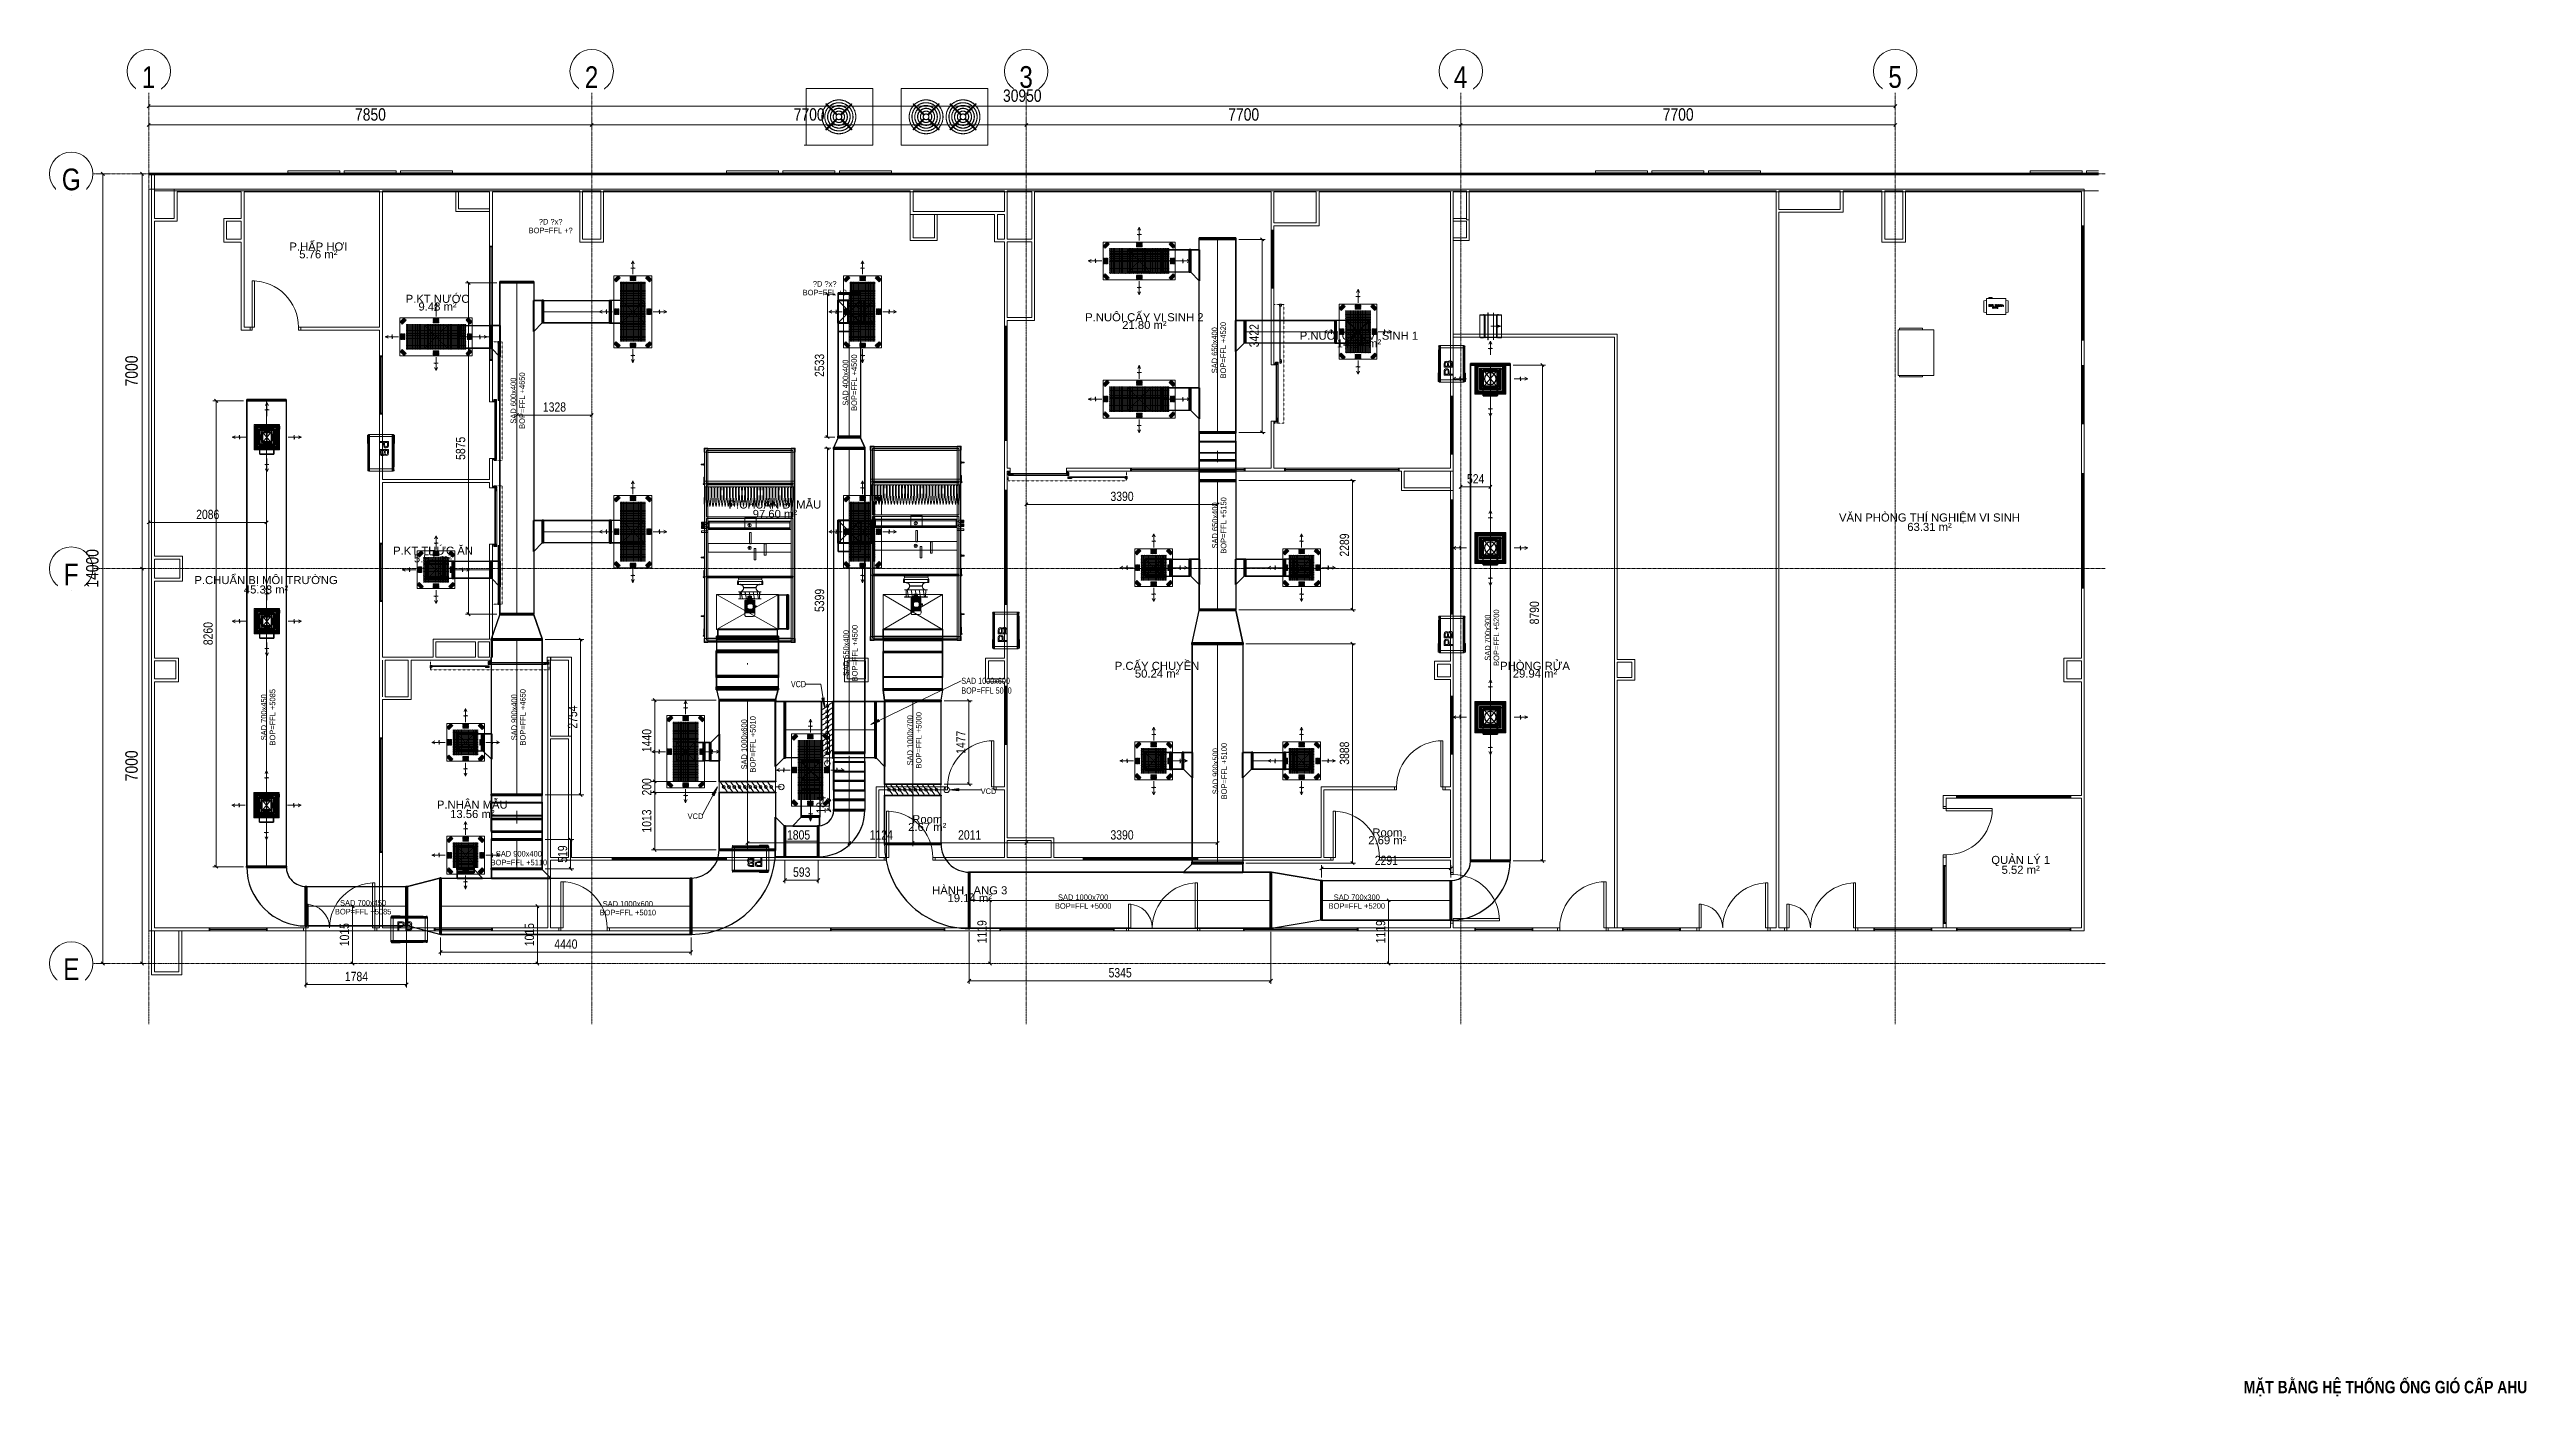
# Model space of a CAD drawing. Header units: millimetres. Extents: x -21807 to 22087, y 36760 to 60640.
import ezdxf

# ---------------------------------------------------------------- set-up
doc = ezdxf.new("R2010")
doc.units = ezdxf.units.MM
doc.linetypes.add('Dash', pattern=[6.35, 3.175, -3.175])
doc.linetypes.add('Grid Line', pattern=[22.225, 12.7, -3.175, 3.175, -3.175])
for name, color, linetype, lineweight in [('A-ANNO-DIMS', 7, 'Continuous', 9), ('A-ANNO-DIMS-110', 7, 'Continuous', 9), ('A-AREA-IDEN', 7, 'Continuous', 9), ('A-DETL-GENF', 7, 'Continuous', 5), ('A-GENM', 7, 'Continuous', 5), ('A-WALL', 7, 'Continuous', 9), ('A-WALL-PATT', 7, 'Continuous', 9), ('G-ANNO-TEXT', 7, 'Continuous', 9), ('M-EQPM', 7, 'Continuous', 5), ('M-HVAC-CDFF', 7, 'Continuous', 5), ('M-HVAC-DUCT', 7, 'Continuous', 25), ('M-HVAC-DUCT-CNTR', 7, 'Continuous', 5), ('M-HVAC-DUCT-IDEN', 7, 'Continuous', 9), ('S-GRID', 7, 'Continuous', 9), ('S-GRID-IDEN', 7, 'Continuous', 9)]:
    doc.layers.add(name, color=color, linetype=linetype, lineweight=lineweight)
for name, color, linetype, lineweight, true_color in [('A-DOOR', 5, 'Continuous', 9, 0x0000ff), ('A-DOOR-HDLN', 5, 'Dash', 9, 0x0000ff), ('A-FLOR', 7, 'Continuous', 9, 0x007f00), ('A-GLAZ', 7, 'Continuous', 9, 0x00007f), ('M-HVAC-DUCT-ANNO', 7, 'Continuous', 5, 0x007f00)]:
    doc.layers.add(name, color=color, linetype=linetype, lineweight=lineweight, true_color=true_color)
doc.styles.add('Arial', font='arial.ttf', dxfattribs={"width": 0.8, "height": 385})
doc.styles.add('Arial_1', font='arial.ttf', dxfattribs={"width": 0.8, "height": 220})
doc.styles.add('Arial_2', font='arial.ttf', dxfattribs={"width": 0.8, "height": 99})
doc.styles.add('Arial_3', font='arial.ttf', dxfattribs={"width": 0.8, "height": 165})
doc.styles.add('Arial_4', font='arial.ttf', dxfattribs={"height": 143})
doc.styles.add('Arial_5', font='arial.ttf', dxfattribs={"width": 0.8, "height": 110})
doc.styles.add('Arial_B', font='arialbd.ttf', dxfattribs={"width": 0.8, "height": 220})
doc.dimstyles.new('AK_DIM_2_0_Arial', dxfattribs={"dimscale": 304.8, "dimtxt": 224.457068, "dimasz": 0.180446, "dimexe": 0.360892, "dimexo": 0.360892, "dimgap": 0.036089, "dimtad": 1, "dimdec": 0, "dimzin": 0, "dimdsep": 46, "dimtxsty": 'Arial_1', "dimblk1": 'OBLIQUE', "dimblk2": 'OBLIQUE', "dimsah": 1, "dimcen": 0.09, "dimadec": 0, "dimazin": 0, "dimtfac": 1, "dimtdec": 4, "dimtix": 1, "dimtmove": 0, "dimatfit": 3, "dimfxl": 1, "dimtvp": 1, "dimtolj": 1, "dimtzin": 0, "dimarcsym": 2})
doc.dimstyles.new('AK_DIM_2_0_Arial_đỏ', dxfattribs={"dimscale": 304.8, "dimtxt": 168.342801, "dimasz": 0.180446, "dimexe": 0.180446, "dimexo": 0.180446, "dimgap": 0.036089, "dimtad": 1, "dimdec": 0, "dimzin": 0, "dimdsep": 46, "dimtxsty": 'Arial_3', "dimblk1": 'OBLIQUE', "dimblk2": 'OBLIQUE', "dimsah": 1, "dimcen": 0.09, "dimadec": 0, "dimazin": 0, "dimtfac": 1, "dimtdec": 4, "dimtix": 1, "dimtmove": 0, "dimatfit": 3, "dimfxl": 1, "dimtvp": 1, "dimtolj": 1, "dimtzin": 0, "dimarcsym": 2})

msp = doc.modelspace()

# ---------------------------------------------------------------- texts
at = {"layer": 'A-AREA-IDEN', "char_height": 143, "line_spacing_factor": 0.936439, "style": 'Arial_4'}
for s, insert, width, attachment_point in [('\\pxqc,t9.76923,19.53846,29.30769,39.07692,48.84615,58.61538,68.38462,78.15385,87.92308,97.69231,107.46154,117.23077,127,136.76923,146.53846,156.30769,166.07692,175.84615,185.61538,195.38462,205.15385,214.92308,224.69231,234.46154,244.23077,254,263.76923,273.53846,283.30769,293.07692,302.84615,312.61538;{P.HẤP HƠI}', (-17042.9, 57074.2), 1004.3, 8), ('\\pxqc,t9.76923,19.53846,29.30769,39.07692,48.84615,58.61538,68.38462,78.15385,87.92308,97.69231,107.46154,117.23077,127,136.76923,146.53846,156.30769,166.07692,175.84615,185.61538,195.38462,205.15385,214.92308,224.69231,234.46154,244.23077,254,263.76923,273.53846,283.30769,293.07692,302.84615,312.61538;{5.76 m²}', (-17042.9, 57009.5), 676.5, 5), ('\\pxqc,t9.76923,19.53846,29.30769,39.07692,48.84615,58.61538,68.38462,78.15385,87.92308,97.69231,107.46154,117.23077,127,136.76923,146.53846,156.30769,166.07692,175.84615,185.61538,195.38462,205.15385,214.92308,224.69231,234.46154,244.23077,254,263.76923,273.53846,283.30769,293.07692,302.84615,312.61538;{P.KT NƯỚC}', (-14930.3, 56147.6), 1113.2, 8), ('\\pxqc,t9.76923,19.53846,29.30769,39.07692,48.84615,58.61538,68.38462,78.15385,87.92308,97.69231,107.46154,117.23077,127,136.76923,146.53846,156.30769,166.07692,175.84615,185.61538,195.38462,205.15385,214.92308,224.69231,234.46154,244.23077,254,263.76923,273.53846,283.30769,293.07692,302.84615,312.61538;{9.48 m²}', (-14930.3, 56082.9), 676.5, 5), ('\\pxqc,t9.76923,19.53846,29.30769,39.07692,48.84615,58.61538,68.38462,78.15385,87.92308,97.69231,107.46154,117.23077,127,136.76923,146.53846,156.30769,166.07692,175.84615,185.61538,195.38462,205.15385,214.92308,224.69231,234.46154,244.23077,254,263.76923,273.53846,283.30769,293.07692,302.84615,312.61538;{P.NUÔI CẤY VI SINH 2}', (-2405.2, 55820.5), 2073.5, 8), ('\\pxqc,t9.76923,19.53846,29.30769,39.07692,48.84615,58.61538,68.38462,78.15385,87.92308,97.69231,107.46154,117.23077,127,136.76923,146.53846,156.30769,166.07692,175.84615,185.61538,195.38462,205.15385,214.92308,224.69231,234.46154,244.23077,254,263.76923,273.53846,283.30769,293.07692,302.84615,312.61538;{21.80 m²}', (-2404.6, 55755.7), 785.4, 5), ('\\pxqc,t9.76923,19.53846,29.30769,39.07692,48.84615,58.61538,68.38462,78.15385,87.92308,97.69231,107.46154,117.23077,127,136.76923,146.53846,156.30769,166.07692,175.84615,185.61538,195.38462,205.15385,214.92308,224.69231,234.46154,244.23077,254,263.76923,273.53846,283.30769,293.07692,302.84615,312.61538;{P.NUÔI CẤY VI SINH 1}', (1397.9, 55493.4), 2073.5, 8), ('\\pxqc,t9.76923,19.53846,29.30769,39.07692,48.84615,58.61538,68.38462,78.15385,87.92308,97.69231,107.46154,117.23077,127,136.76923,146.53846,156.30769,166.07692,175.84615,185.61538,195.38462,205.15385,214.92308,224.69231,234.46154,244.23077,254,263.76923,273.53846,283.30769,293.07692,302.84615,312.61538;{14.84 m²}', (1398.5, 55428.6), 785.4, 5), ('\\pxqc,t9.76923,19.53846,29.30769,39.07692,48.84615,58.61538,68.38462,78.15385,87.92308,97.69231,107.46154,117.23077,127,136.76923,146.53846,156.30769,166.07692,175.84615,185.61538,195.38462,205.15385,214.92308,224.69231,234.46154,244.23077,254,263.76923,273.53846,283.30769,293.07692,302.84615,312.61538;{P.CHUẨN BỊ MẪU}', (-8952.6, 52471), 1622.5, 8), ('\\pxqc,t9.76923,19.53846,29.30769,39.07692,48.84615,58.61538,68.38462,78.15385,87.92308,97.69231,107.46154,117.23077,127,136.76923,146.53846,156.30769,166.07692,175.84615,185.61538,195.38462,205.15385,214.92308,224.69231,234.46154,244.23077,254,263.76923,273.53846,283.30769,293.07692,302.84615,312.61538;{97.60 m²}', (-8952, 52406.3), 785.4, 5), ('\\pxqc,t9.76923,19.53846,29.30769,39.07692,48.84615,58.61538,68.38462,78.15385,87.92308,97.69231,107.46154,117.23077,127,136.76923,146.53846,156.30769,166.07692,175.84615,185.61538,195.38462,205.15385,214.92308,224.69231,234.46154,244.23077,254,263.76923,273.53846,283.30769,293.07692,302.84615,312.61538;{VĂN PHÒNG THÍ NGHIỆM VI SINH}', (11508.2, 52240.7), 3143.8, 8), ('\\pxqc,t9.76923,19.53846,29.30769,39.07692,48.84615,58.61538,68.38462,78.15385,87.92308,97.69231,107.46154,117.23077,127,136.76923,146.53846,156.30769,166.07692,175.84615,185.61538,195.38462,205.15385,214.92308,224.69231,234.46154,244.23077,254,263.76923,273.53846,283.30769,293.07692,302.84615,312.61538;{63.31 m²}', (11508.8, 52175.9), 785.4, 5), ('\\pxqc,t9.76923,19.53846,29.30769,39.07692,48.84615,58.61538,68.38462,78.15385,87.92308,97.69231,107.46154,117.23077,127,136.76923,146.53846,156.30769,166.07692,175.84615,185.61538,195.38462,205.15385,214.92308,224.69231,234.46154,244.23077,254,263.76923,273.53846,283.30769,293.07692,302.84615,312.61538;{P.KT THỨC ĂN}', (-15010.8, 51682.2), 1389.3, 8), ('\\pxqc,t9.76923,19.53846,29.30769,39.07692,48.84615,58.61538,68.38462,78.15385,87.92308,97.69231,107.46154,117.23077,127,136.76923,146.53846,156.30769,166.07692,175.84615,185.61538,195.38462,205.15385,214.92308,224.69231,234.46154,244.23077,254,263.76923,273.53846,283.30769,293.07692,302.84615,312.61538;{5.57 m²}', (-15011.4, 51617.5), 676.5, 5), ('\\pxqc,t9.76923,19.53846,29.30769,39.07692,48.84615,58.61538,68.38462,78.15385,87.92308,97.69231,107.46154,117.23077,127,136.76923,146.53846,156.30769,166.07692,175.84615,185.61538,195.38462,205.15385,214.92308,224.69231,234.46154,244.23077,254,263.76923,273.53846,283.30769,293.07692,302.84615,312.61538;{P.CHUẨN BỊ MÔI TRƯỜNG}', (-17969.5, 51131.6), 2510.2, 8), ('\\pxqc,t9.76923,19.53846,29.30769,39.07692,48.84615,58.61538,68.38462,78.15385,87.92308,97.69231,107.46154,117.23077,127,136.76923,146.53846,156.30769,166.07692,175.84615,185.61538,195.38462,205.15385,214.92308,224.69231,234.46154,244.23077,254,263.76923,273.53846,283.30769,293.07692,302.84615,312.61538;{45.33 m²}', (-17969, 51066.8), 785.4, 5), ('\\pxqc,t9.76923,19.53846,29.30769,39.07692,48.84615,58.61538,68.38462,78.15385,87.92308,97.69231,107.46154,117.23077,127,136.76923,146.53846,156.30769,166.07692,175.84615,185.61538,195.38462,205.15385,214.92308,224.69231,234.46154,244.23077,254,263.76923,273.53846,283.30769,293.07692,302.84615,312.61538;{P.CẤY CHUYỀN}', (-2179.7, 49640.3), 1477.3, 8), ('\\pxqc,t9.76923,19.53846,29.30769,39.07692,48.84615,58.61538,68.38462,78.15385,87.92308,97.69231,107.46154,117.23077,127,136.76923,146.53846,156.30769,166.07692,175.84615,185.61538,195.38462,205.15385,214.92308,224.69231,234.46154,244.23077,254,263.76923,273.53846,283.30769,293.07692,302.84615,312.61538;{50.24 m²}', (-2179.1, 49575.6), 785.4, 5), ('\\pxqc,t9.76923,19.53846,29.30769,39.07692,48.84615,58.61538,68.38462,78.15385,87.92308,97.69231,107.46154,117.23077,127,136.76923,146.53846,156.30769,166.07692,175.84615,185.61538,195.38462,205.15385,214.92308,224.69231,234.46154,244.23077,254,263.76923,273.53846,283.30769,293.07692,302.84615,312.61538;{PHÒNG RỬA}', (4517.6, 49640.3), 1215.5, 8), ('\\pxqc,t9.76923,19.53846,29.30769,39.07692,48.84615,58.61538,68.38462,78.15385,87.92308,97.69231,107.46154,117.23077,127,136.76923,146.53846,156.30769,166.07692,175.84615,185.61538,195.38462,205.15385,214.92308,224.69231,234.46154,244.23077,254,263.76923,273.53846,283.30769,293.07692,302.84615,312.61538;{29.94 m²}', (4518.2, 49575.6), 785.4, 5), ('\\pxqc,t9.76923,19.53846,29.30769,39.07692,48.84615,58.61538,68.38462,78.15385,87.92308,97.69231,107.46154,117.23077,127,136.76923,146.53846,156.30769,166.07692,175.84615,185.61538,195.38462,205.15385,214.92308,224.69231,234.46154,244.23077,254,263.76923,273.53846,283.30769,293.07692,302.84615,312.61538;{P.NHẬN MẪU}', (-14314.7, 47150.2), 1229.8, 8), ('\\pxqc,t9.76923,19.53846,29.30769,39.07692,48.84615,58.61538,68.38462,78.15385,87.92308,97.69231,107.46154,117.23077,127,136.76923,146.53846,156.30769,166.07692,175.84615,185.61538,195.38462,205.15385,214.92308,224.69231,234.46154,244.23077,254,263.76923,273.53846,283.30769,293.07692,302.84615,312.61538;{13.56 m²}', (-14314.1, 47085.4), 785.4, 5), ('\\pxqc,t9.76923,19.53846,29.30769,39.07692,48.84615,58.61538,68.38462,78.15385,87.92308,97.69231,107.46154,117.23077,127,136.76923,146.53846,156.30769,166.07692,175.84615,185.61538,195.38462,205.15385,214.92308,224.69231,234.46154,244.23077,254,263.76923,273.53846,283.30769,293.07692,302.84615,312.61538;{Room}', (-6252.2, 46920.8), 531.3, 8), ('\\pxqc,t9.76923,19.53846,29.30769,39.07692,48.84615,58.61538,68.38462,78.15385,87.92308,97.69231,107.46154,117.23077,127,136.76923,146.53846,156.30769,166.07692,175.84615,185.61538,195.38462,205.15385,214.92308,224.69231,234.46154,244.23077,254,263.76923,273.53846,283.30769,293.07692,302.84615,312.61538;{2.67 m²}', (-6252.2, 46856.1), 676.5, 5), ('\\pxqc,t9.76923,19.53846,29.30769,39.07692,48.84615,58.61538,68.38462,78.15385,87.92308,97.69231,107.46154,117.23077,127,136.76923,146.53846,156.30769,166.07692,175.84615,185.61538,195.38462,205.15385,214.92308,224.69231,234.46154,244.23077,254,263.76923,273.53846,283.30769,293.07692,302.84615,312.61538;{2.69 m²}', (1901.2, 46621.3), 676.5, 5), ('\\pxqc,t9.76923,19.53846,29.30769,39.07692,48.84615,58.61538,68.38462,78.15385,87.92308,97.69231,107.46154,117.23077,127,136.76923,146.53846,156.30769,166.07692,175.84615,185.61538,195.38462,205.15385,214.92308,224.69231,234.46154,244.23077,254,263.76923,273.53846,283.30769,293.07692,302.84615,312.61538;{Room}', (1901.2, 46686.1), 531.3, 8), ('\\pxqc,t9.76923,19.53846,29.30769,39.07692,48.84615,58.61538,68.38462,78.15385,87.92308,97.69231,107.46154,117.23077,127,136.76923,146.53846,156.30769,166.07692,175.84615,185.61538,195.38462,205.15385,214.92308,224.69231,234.46154,244.23077,254,263.76923,273.53846,283.30769,293.07692,302.84615,312.61538;{QUẢN LÝ 1}', (13125, 46162.2), 1032.9, 8), ('\\pxqc,t9.76923,19.53846,29.30769,39.07692,48.84615,58.61538,68.38462,78.15385,87.92308,97.69231,107.46154,117.23077,127,136.76923,146.53846,156.30769,166.07692,175.84615,185.61538,195.38462,205.15385,214.92308,224.69231,234.46154,244.23077,254,263.76923,273.53846,283.30769,293.07692,302.84615,312.61538;{5.52 m²}', (13124.4, 46097.4), 676.5, 5), ('\\pxqc,t9.76923,19.53846,29.30769,39.07692,48.84615,58.61538,68.38462,78.15385,87.92308,97.69231,107.46154,117.23077,127,136.76923,146.53846,156.30769,166.07692,175.84615,185.61538,195.38462,205.15385,214.92308,224.69231,234.46154,244.23077,254,263.76923,273.53846,283.30769,293.07692,302.84615,312.61538;{HÀNH LANG 3}', (-5499.3, 45660.7), 1310.1, 8), ('\\pxqc,t9.76923,19.53846,29.30769,39.07692,48.84615,58.61538,68.38462,78.15385,87.92308,97.69231,107.46154,117.23077,127,136.76923,146.53846,156.30769,166.07692,175.84615,185.61538,195.38462,205.15385,214.92308,224.69231,234.46154,244.23077,254,263.76923,273.53846,283.30769,293.07692,302.84615,312.61538;{19.14 m²}', (-5498.7, 45595.9), 785.4, 5)]:
    msp.add_mtext(s, dxfattribs=dict(at, insert=insert, width=width, attachment_point=attachment_point))
at = {"layer": 'G-ANNO-TEXT', "color": 1, "true_color": 0xff0000, "char_height": 110, "attachment_point": 1, "line_spacing_factor": 0.936439, "style": 'Arial_5'}
for s, insert, width in [('\\pxt10.16,20.32,30.48,40.64,50.8,60.96,71.12,81.28,91.44,101.6,111.76,121.92,132.08,142.24,152.4,162.56,172.72,182.88,193.04,203.2,213.36,223.52,233.68,243.84,254,264.16,274.32,284.48,294.64,304.8,314.96,325.12;{VCD}', (-8669.3, 49445.4), 535.04), ('\\pxt10.16,20.32,30.48,40.64,50.8,60.96,71.12,81.28,91.44,101.6,111.76,121.92,132.08,142.24,152.4,162.56,172.72,182.88,193.04,203.2,213.36,223.52,233.68,243.84,254,264.16,274.32,284.48,294.64,304.8,314.96,325.12;{SAD 1000x600\\PBOP=FFL 5000}', (-5648.7, 49502.6), 1408.88)]:
    msp.add_mtext(s, dxfattribs=dict(at, insert=insert, width=width))
at = {"layer": 'G-ANNO-TEXT', "insert": (17076.3, 37037.5), "char_height": 220, "width": 5173.705, "attachment_point": 1, "line_spacing_factor": 0.936439, "style": 'Arial_B'}
msp.add_mtext('\\pxt5.08,10.16,15.24,20.32,25.4,30.48,35.56,40.64,45.72,50.8,55.88,60.96,66.04,71.12,76.2,81.28,86.36,91.44,96.52,101.6,106.68,111.76,116.84,121.92,127,132.08,137.16,142.24,147.32,152.4,157.48,162.56;{MẶT BẰNG HỆ THỐNG ỐNG GIÓ CẤP AHU}', dxfattribs=at)
at = {"layer": 'M-HVAC-DUCT-IDEN', "color": 1, "true_color": 0xff0000, "char_height": 99, "attachment_point": 5, "line_spacing_factor": 0.936439, "style": 'Arial_2'}
for s, insert, width in [('\\pxqc,t11.28889,22.57778,33.86667,45.15556,56.44444,67.73333,79.02222,90.31111,101.6,112.88889,124.17778,135.46667,146.75556,158.04444,169.33333,180.62222,191.91111,203.2,214.48889,225.77778,237.06667,248.35556,259.64444,270.93333,282.22222,293.51111,304.8,316.08889,327.37778,338.66667,349.95556,361.24444;{?D ?x?\\PBOP=FFL +?}', (-12926.2, 57509.5), 669.68), ('\\pxqc,t11.28889,22.57778,33.86667,45.15556,56.44444,67.73333,79.02222,90.31111,101.6,112.88889,124.17778,135.46667,146.75556,158.04444,169.33333,180.62222,191.91111,203.2,214.48889,225.77778,237.06667,248.35556,259.64444,270.93333,282.22222,293.51111,304.8,316.08889,327.37778,338.66667,349.95556,361.24444;{?D ?x?\\PBOP=FFL +?}', (-8070.1, 56408.1), 669.68), ('\\pxqc,t11.28889,22.57778,33.86667,45.15556,56.44444,67.73333,79.02222,90.31111,101.6,112.88889,124.17778,135.46667,146.75556,158.04444,169.33333,180.62222,191.91111,203.2,214.48889,225.77778,237.06667,248.35556,259.64444,270.93333,282.22222,293.51111,304.8,316.08889,327.37778,338.66667,349.95556,361.24444;{VCD}', (-5166.6, 47490.7), 244.64), ('\\pxqc,t11.28889,22.57778,33.86667,45.15556,56.44444,67.73333,79.02222,90.31111,101.6,112.88889,124.17778,135.46667,146.75556,158.04444,169.33333,180.62222,191.91111,203.2,214.48889,225.77778,237.06667,248.35556,259.64444,270.93333,282.22222,293.51111,304.8,316.08889,327.37778,338.66667,349.95556,361.24444;{VCD}', (-10360, 47046.7), 244.64), ('\\pxqc,t11.28889,22.57778,33.86667,45.15556,56.44444,67.73333,79.02222,90.31111,101.6,112.88889,124.17778,135.46667,146.75556,158.04444,169.33333,180.62222,191.91111,203.2,214.48889,225.77778,237.06667,248.35556,259.64444,270.93333,282.22222,293.51111,304.8,316.08889,327.37778,338.66667,349.95556,361.24444;{SAD 900x400\\PBOP=FFL +5110}', (-13489.3, 46304.5), 861.52), ('\\pxqc,t11.28889,22.57778,33.86667,45.15556,56.44444,67.73333,79.02222,90.31111,101.6,112.88889,124.17778,135.46667,146.75556,158.04444,169.33333,180.62222,191.91111,203.2,214.48889,225.77778,237.06667,248.35556,259.64444,270.93333,282.22222,293.51111,304.8,316.08889,327.37778,338.66667,349.95556,361.24444;{SAD 1000x700\\PBOP=FFL +5000}', (-3489.5, 45532.9), 861.52), ('\\pxqc,t11.28889,22.57778,33.86667,45.15556,56.44444,67.73333,79.02222,90.31111,101.6,112.88889,124.17778,135.46667,146.75556,158.04444,169.33333,180.62222,191.91111,203.2,214.48889,225.77778,237.06667,248.35556,259.64444,270.93333,282.22222,293.51111,304.8,316.08889,327.37778,338.66667,349.95556,361.24444;{SAD 700x300\\PBOP=FFL +5200}', (1359.8, 45532.9), 861.52), ('\\pxqc,t11.28889,22.57778,33.86667,45.15556,56.44444,67.73333,79.02222,90.31111,101.6,112.88889,124.17778,135.46667,146.75556,158.04444,169.33333,180.62222,191.91111,203.2,214.48889,225.77778,237.06667,248.35556,259.64444,270.93333,282.22222,293.51111,304.8,316.08889,327.37778,338.66667,349.95556,361.24444;{SAD 700x450\\PBOP=FFL +5085}', (-16249.1, 45432.5), 861.52), ('\\pxqc,t11.28889,22.57778,33.86667,45.15556,56.44444,67.73333,79.02222,90.31111,101.6,112.88889,124.17778,135.46667,146.75556,158.04444,169.33333,180.62222,191.91111,203.2,214.48889,225.77778,237.06667,248.35556,259.64444,270.93333,282.22222,293.51111,304.8,316.08889,327.37778,338.66667,349.95556,361.24444;{SAD 1000x600\\PBOP=FFL +5010}', (-11558.7, 45416.6), 861.52)]:
    msp.add_mtext(s, dxfattribs=dict(at, insert=insert, width=width))
at = {"layer": 'M-HVAC-DUCT-IDEN', "color": 1, "true_color": 0xff0000, "char_height": 99, "width": 861.52, "attachment_point": 5, "rotation": 90, "line_spacing_factor": 0.936439, "style": 'Arial_2'}
for s, insert in [('\\pxqc,t11.28889,22.57778,33.86667,45.15556,56.44444,67.73333,79.02222,90.31111,101.6,112.88889,124.17778,135.46667,146.75556,158.04444,169.33333,180.62222,191.91111,203.2,214.48889,225.77778,237.06667,248.35556,259.64444,270.93333,282.22222,293.51111,304.8,316.08889,327.37778,338.66667,349.95556,361.24444;{SAD 650x400\\PBOP=FFL +4520}', (-1083.9, 55309.5)), ('\\pxqc,t11.28889,22.57778,33.86667,45.15556,56.44444,67.73333,79.02222,90.31111,101.6,112.88889,124.17778,135.46667,146.75556,158.04444,169.33333,180.62222,191.91111,203.2,214.48889,225.77778,237.06667,248.35556,259.64444,270.93333,282.22222,293.51111,304.8,316.08889,327.37778,338.66667,349.95556,361.24444;{SAD 400x400\\PBOP=FFL +4500}', (-7624.4, 54734.3)), ('\\pxqc,t11.28889,22.57778,33.86667,45.15556,56.44444,67.73333,79.02222,90.31111,101.6,112.88889,124.17778,135.46667,146.75556,158.04444,169.33333,180.62222,191.91111,203.2,214.48889,225.77778,237.06667,248.35556,259.64444,270.93333,282.22222,293.51111,304.8,316.08889,327.37778,338.66667,349.95556,361.24444;{SAD 600x400\\PBOP=FFL +4650}', (-13509.4, 54415.5)), ('\\pxqc,t11.28889,22.57778,33.86667,45.15556,56.44444,67.73333,79.02222,90.31111,101.6,112.88889,124.17778,135.46667,146.75556,158.04444,169.33333,180.62222,191.91111,203.2,214.48889,225.77778,237.06667,248.35556,259.64444,270.93333,282.22222,293.51111,304.8,316.08889,327.37778,338.66667,349.95556,361.24444;{SAD 650x400\\PBOP=FFL +5150}', (-1077.3, 52203.4)), ('\\pxqc,t11.28889,22.57778,33.86667,45.15556,56.44444,67.73333,79.02222,90.31111,101.6,112.88889,124.17778,135.46667,146.75556,158.04444,169.33333,180.62222,191.91111,203.2,214.48889,225.77778,237.06667,248.35556,259.64444,270.93333,282.22222,293.51111,304.8,316.08889,327.37778,338.66667,349.95556,361.24444;{SAD 700x300\\PBOP=FFL +5200}', (3756.1, 50213.2)), ('\\pxqc,t11.28889,22.57778,33.86667,45.15556,56.44444,67.73333,79.02222,90.31111,101.6,112.88889,124.17778,135.46667,146.75556,158.04444,169.33333,180.62222,191.91111,203.2,214.48889,225.77778,237.06667,248.35556,259.64444,270.93333,282.22222,293.51111,304.8,316.08889,327.37778,338.66667,349.95556,361.24444;{SAD 550x400\\PBOP=FFL +4500}', (-7613.7, 49939.5)), ('\\pxqc,t11.28889,22.57778,33.86667,45.15556,56.44444,67.73333,79.02222,90.31111,101.6,112.88889,124.17778,135.46667,146.75556,158.04444,169.33333,180.62222,191.91111,203.2,214.48889,225.77778,237.06667,248.35556,259.64444,270.93333,282.22222,293.51111,304.8,316.08889,327.37778,338.66667,349.95556,361.24444;{SAD 700x450\\PBOP=FFL +5085}', (-17932.1, 48801.9)), ('\\pxqc,t11.28889,22.57778,33.86667,45.15556,56.44444,67.73333,79.02222,90.31111,101.6,112.88889,124.17778,135.46667,146.75556,158.04444,169.33333,180.62222,191.91111,203.2,214.48889,225.77778,237.06667,248.35556,259.64444,270.93333,282.22222,293.51111,304.8,316.08889,327.37778,338.66667,349.95556,361.24444;{SAD 900x400\\PBOP=FFL +4650}', (-13496.3, 48801.9)), ('\\pxqc,t11.28889,22.57778,33.86667,45.15556,56.44444,67.73333,79.02222,90.31111,101.6,112.88889,124.17778,135.46667,146.75556,158.04444,169.33333,180.62222,191.91111,203.2,214.48889,225.77778,237.06667,248.35556,259.64444,270.93333,282.22222,293.51111,304.8,316.08889,327.37778,338.66667,349.95556,361.24444;{SAD 1000x600\\PBOP=FFL +5010}', (-9419.1, 48322.4)), ('\\pxqc,t11.28889,22.57778,33.86667,45.15556,56.44444,67.73333,79.02222,90.31111,101.6,112.88889,124.17778,135.46667,146.75556,158.04444,169.33333,180.62222,191.91111,203.2,214.48889,225.77778,237.06667,248.35556,259.64444,270.93333,282.22222,293.51111,304.8,316.08889,327.37778,338.66667,349.95556,361.24444;{SAD 1000x700\\PBOP=FFL +5000}', (-6480.5, 48393.9)), ('\\pxqc,t11.28889,22.57778,33.86667,45.15556,56.44444,67.73333,79.02222,90.31111,101.6,112.88889,124.17778,135.46667,146.75556,158.04444,169.33333,180.62222,191.91111,203.2,214.48889,225.77778,237.06667,248.35556,259.64444,270.93333,282.22222,293.51111,304.8,316.08889,327.37778,338.66667,349.95556,361.24444;{SAD 900x500\\PBOP=FFL +5100}', (-1069.4, 47846.2))]:
    msp.add_mtext(s, dxfattribs=dict(at, insert=insert))

# ---------------------------------------------------------------- blocks, each defined once
blk = doc.blocks.new('Cư_a đơn - _D5 _900x2200__TrongNha-1164036-MẶT BẰNG HỆ THỐNG GIÓ CẤP AHU')
at = {"layer": 'A-DETL-GENF', "color": 253, "lineweight": 9, "true_color": 0xaaaaaa}
for p, q in [((410, -25), (370, -25)), ((370, -25), (370, -845)), ((410, -25), (410, -845)), ((410, -845), (370, -845))]:
    blk.add_line(p, q, dxfattribs=at)
blk.add_arc((410, -25), 820, 180, 270, dxfattribs=at)
at = {"layer": 'A-DOOR', "color": 161, "lineweight": 13, "true_color": 0xaaaaff}
for p, q in [((-450, -25), (-450, 25)), ((-450, 25), (-410, 25)), ((-450, 25), (-410, 25)), ((-450, -25), (-450, 25)), ((-410, 25), (-410, -25)), ((-410, -25), (-410, 25)), ((410, -25), (410, 25)), ((410, 25), (450, 25)), ((410, 25), (450, 25)), ((410, -25), (410, 25)), ((450, 25), (450, -25)), ((450, -25), (450, 25)), ((-410, -25), (-450, -25)), ((-410, -25), (-450, -25)), ((450, -25), (410, -25)), ((450, -25), (410, -25))]:
    blk.add_line(p, q, dxfattribs=at)
blk = doc.blocks.new('Cư_a đôi ca_nh lê_ch - _D2 _1300x2200__TrongNha-1164139-MẶT BẰNG HỆ THỐNG GIÓ CẤP AHU')
at = {"layer": 'A-DETL-GENF', "color": 253, "lineweight": 9, "true_color": 0xaaaaaa}
for p, q in [((-785, -25), (-745, -25)), ((-785, -25), (-785, -825)), ((-745, -25), (-745, -825)), ((435, -25), (395, -25)), ((395, -25), (395, -445)), ((435, -25), (435, -445)), ((-785, -825), (-745, -825)), ((435, -445), (395, -445))]:
    blk.add_line(p, q, dxfattribs=at)
for centre, radius, start, end in [((-785, -25), 800, 270, 360), ((435, -25), 420, 180, 270)]:
    blk.add_arc(centre, radius, start, end, dxfattribs=at)
at = {"layer": 'A-DOOR', "color": 161, "lineweight": 13, "true_color": 0xaaaaff}
for p, q in [((-825, -25), (-825, 25)), ((-825, 25), (-785, 25)), ((-825, 25), (-785, 25)), ((-825, -25), (-825, 25)), ((-785, 25), (-785, -25)), ((-785, -25), (-785, 25)), ((435, -25), (435, 25)), ((435, 25), (475, 25)), ((435, 25), (475, 25)), ((435, -25), (435, 25)), ((475, 25), (475, -25)), ((475, -25), (475, 25)), ((-785, -25), (-825, -25)), ((-785, -25), (-825, -25)), ((475, -25), (435, -25)), ((475, -25), (435, -25))]:
    blk.add_line(p, q, dxfattribs=at)
blk = doc.blocks.new('Cư_a đơn - _D5 _900x2200__TrongNha-1164426-MẶT BẰNG HỆ THỐNG GIÓ CẤP AHU')
at = {"layer": 'A-DETL-GENF', "color": 253, "lineweight": 9, "true_color": 0xaaaaaa}
for p, q in [((370, 25), (370, 845)), ((410, 845), (370, 845)), ((410, 25), (410, 845)), ((410, 25), (370, 25))]:
    blk.add_line(p, q, dxfattribs=at)
blk.add_arc((410, 25), 820, 90, 180, dxfattribs=at)
at = {"layer": 'A-DOOR', "color": 161, "lineweight": 13, "true_color": 0xaaaaff}
for p, q in [((-410, 25), (-450, 25)), ((-450, 25), (-450, -25)), ((-450, 25), (-450, -25)), ((-410, 25), (-450, 25)), ((-410, -25), (-410, 25)), ((-410, 25), (-410, -25)), ((450, 25), (410, 25)), ((410, 25), (410, -25)), ((410, 25), (410, -25)), ((450, 25), (410, 25)), ((450, -25), (450, 25)), ((450, 25), (450, -25)), ((-450, -25), (-410, -25)), ((-450, -25), (-410, -25)), ((410, -25), (450, -25)), ((410, -25), (450, -25))]:
    blk.add_line(p, q, dxfattribs=at)
blk = doc.blocks.new('Automatic-Door_Single_Gilgen_SL-PSXP_Without-Side-Panel_On-Wall - Automatic-Door_Single_Gilgen_SL-PSXP_Without-Side-Panel_On-Wall-1196497-MẶT BẰNG HỆ THỐNG GIÓ CẤP AHU')
at = {"layer": 'A-DETL-GENF', "lineweight": 9, "true_color": 0xe2e2e2}
h = blk.add_hatch(color=254, dxfattribs=at)
h.paths.add_polyline_path([(-541, 26), (-533, 28), (-541, 28)])
h.paths.add_polyline_path([(-500, 25), (-513, 28), (-513, 30), (-519, 30), (-519, 28), (-541, 26), (-545, 25)])
h.paths.add_polyline_path([(-500, 25), (-504, 28), (-510, 28)])
h.paths.add_polyline_path([(-500, 60), (-502, 53), (-502, 30), (-500, 25)])
h.paths.add_polyline_path([(-502, 57), (-502, 59), (-510, 59), (-508, 57)])
h.paths.add_polyline_path([(-504, 53), (-506, 54), (-509, 51), (-508, 49)])
h.paths.add_polyline_path([(-508, 61), (-523, 61), (-519, 60), (-511, 60)])
h.paths.add_polyline_path([(-510, 46), (-520, 46), (-515, 45)])
h = blk.add_hatch(color=254, dxfattribs=at)
h.paths.add_polyline_path([(-503, 66), (-503, 68), (-520, 68), (-522, 78), (-523, 66)])
h.paths.add_polyline_path([(-541, 66), (-530, 66), (-532, 69), (-532, 78), (-535, 68), (-541, 68)])
h.paths.add_polyline_path([(-543, 52), (-536, 52), (-535, 54), (-541, 54), (-541, 66)])
h.paths.add_polyline_path([(-522, 90), (-532, 90), (-532, 88), (-522, 88)])
h.paths.add_polyline_path([(-503, 101), (-543, 101), (-543, 52), (-541, 68), (-541, 99), (-522, 98), (-522, 90), (-520, 99), (-503, 99)])
h.paths.add_polyline_path([(-519, 53), (-525, 53), (-533, 53), (-536, 52), (-519, 52)])
h.paths.add_polyline_path([(-520, 68), (-520, 98), (-522, 88), (-522, 80)])
h.paths.add_polyline_path([(-522, 69), (-532, 69), (-528, 66), (-525, 66)])
h.paths.add_polyline_path([(-532, 90), (-532, 99), (-534, 98)])
h.paths.add_polyline_path([(-532, 80), (-532, 88), (-535, 98), (-535, 68)])
h = blk.add_hatch(color=254, dxfattribs=at)
h.paths.add_polyline_path([(-505, 88), (-511, 88), (-509, 86), (-505, 86)])
h.paths.add_polyline_path([(-503, 98), (-503, 99), (-520, 98), (-520, 98), (-505, 98), (-505, 88), (-503, 85)])
h = blk.add_hatch(color=254, dxfattribs=at)
h.paths.add_polyline_path([(475, 88), (475, 90), (465, 90), (465, 88)])
h.paths.add_polyline_path([(475, 88), (476, 85), (481, 85), (481, 88), (484, 90), (477, 90)])
h.paths.add_polyline_path([(484, 78), (481, 80), (481, 83), (476, 83), (475, 88), (475, 80), (477, 78)])
h.paths.add_polyline_path([(486, 75), (486, 82), (484, 78)])
h.paths.add_polyline_path([(486, 86), (486, 93), (484, 90)])
h.paths.add_polyline_path([(486, 101), (446, 101), (450, 99), (475, 98), (475, 90), (477, 90), (477, 99), (485, 98), (486, 98)])
h.paths.add_polyline_path([(475, 78), (475, 80), (465, 80), (465, 78)])
h.paths.add_polyline_path([(486, 71), (484, 68), (477, 68), (477, 78), (475, 78), (475, 69), (446, 68), (446, 66), (486, 66)])
h.paths.add_polyline_path([(465, 78), (462, 68), (465, 69)])
h.paths.add_polyline_path([(462, 99), (465, 90), (465, 99)])
h.paths.add_polyline_path([(465, 80), (465, 88), (462, 98), (462, 68)])
h = blk.add_hatch(color=254, dxfattribs=at)
h.paths.add_polyline_path([(448, 88), (448, 86), (452, 86), (454, 88)])
h.paths.add_polyline_path([(462, 98), (462, 99), (446, 98), (446, 85), (448, 88), (448, 98), (462, 98)])
at = {"layer": 'A-DETL-GENF', "lineweight": 9, "true_color": 0xf8f8f8}
h = blk.add_hatch(color=7, dxfattribs=at)
h.paths.add_polyline_path([(496, 101), (486, 101), (486, 97), (480, 97), (480, 93), (488, 93), (488, 99), (496, 99)])
h.paths.add_polyline_path([(488, 86), (488, 89), (486, 93), (486, 75), (480, 75), (480, 71), (486, 71), (489, 72), (488, 73)])
h.paths.add_polyline_path([(496, 82), (490, 87), (488, 86), (495, 81)])
h.paths.add_polyline_path([(496, 77), (495, 78), (488, 73), (491, 74), (494, 76)])
h.paths.add_polyline_path([(495, 96), (494, 97), (488, 93), (490, 92), (494, 95)])
h.paths.add_polyline_path([(488, 69), (486, 71), (486, 67)])
at = {"layer": 'A-DETL-GENF', "lineweight": 9, "true_color": 0xe2e2e2}
h = blk.add_hatch(color=254, dxfattribs=at)
h.paths.add_polyline_path([(500, 75), (498, 75), (498, 69), (490, 69), (489, 67), (500, 67), (500, 71), (506, 71), (506, 75), (502, 75)])
h.paths.add_polyline_path([(506, 93), (506, 97), (497, 97), (498, 95), (497, 79), (500, 75), (500, 93), (502, 93)])
h.paths.add_polyline_path([(500, 98), (500, 101), (498, 98), (500, 97)])
h.paths.add_polyline_path([(498, 75), (496, 76), (491, 72), (491, 71)])
h.paths.add_polyline_path([(498, 82), (491, 88), (490, 86), (496, 81)])
h.paths.add_polyline_path([(498, 95), (495, 94), (490, 91), (491, 90)])
h = blk.add_hatch(color=254, dxfattribs=at)
h.paths.add_polyline_path([(541, 26), (541, 28), (535, 27)])
h.paths.add_polyline_path([(500, 25), (503, 29), (500, 33), (500, 29)])
h.paths.add_polyline_path([(500, 25), (510, 28), (504, 28)])
h.paths.add_polyline_path([(545, 25), (541, 26), (514, 29), (513, 28), (500, 25), (535, 25)])
h.paths.add_polyline_path([(510, 90), (502, 90), (500, 92), (500, 89), (510, 89)])
h.paths.add_polyline_path([(520, 101), (500, 101), (501, 98), (502, 99), (510, 98), (510, 90), (512, 99), (518, 98), (518, 46), (516, 45), (520, 45), (520, 98)])
h.paths.add_polyline_path([(512, 66), (510, 72), (510, 67), (502, 67), (502, 66)])
h.paths.add_polyline_path([(510, 79), (500, 79), (500, 75), (502, 77), (510, 77)])
h.paths.add_polyline_path([(512, 99), (512, 98), (510, 84), (512, 66), (512, 98)])
h.paths.add_polyline_path([(509, 51), (506, 54), (505, 53), (509, 49)])
h.paths.add_polyline_path([(502, 53), (502, 55), (502, 67), (500, 69), (500, 42)])
h.paths.add_polyline_path([(502, 30), (502, 53), (500, 42)])
blk.add_hatch(color=254, dxfattribs=at).paths.add_polyline_path([(520, 30), (520, 45), (519, 44), (519, 32)])
at = {"layer": 'A-DETL-GENF', "color": 253, "lineweight": 9, "true_color": 0xaaaaaa}
for p, q in [((-1572, 160), (-1572, 124)), ((-1570, 162), (-1544, 162)), ((-1541, 123), (-1570, 123)), ((-1565, 127), (-1565, 137)), ((-1565, 137), (-1540, 137)), ((-1540, 127), (-1565, 127)), ((-1540, 158), (-1540, 137)), ((-1540, 127), (-1540, 124)), ((-591, 139), (-591, 154)), ((-527, 137), (-589, 137)), ((-561, 151), (-555, 151)), ((-555, 141), (-561, 141)), ((-545, 30), (-544, 30)), ((-545, 25), (-545, 30)), ((-500, 25), (-545, 25)), ((-544, 30), (-543, 28)), ((-544, 28), (-544, 26)), ((-543, 28), (-544, 28)), ((-544, 26), (-541, 26)), ((-503, 101), (-543, 101)), ((-543, 101), (-543, 52)), ((-543, 52), (-536, 52)), ((-541, 68), (-541, 99)), ((-541, 99), (-535, 99)), ((-535, 68), (-541, 68)), ((-541, 54), (-541, 66)), ((-541, 66), (-530, 66)), ((-535, 54), (-541, 54)), ((-541, 28), (-533, 28)), ((-541, 26), (-541, 28)), ((-536, 52), (-519, 52)), ((-535, 99), (-535, 68)), ((-532, 55), (-535, 55)), ((-535, 55), (-535, 54)), ((-530, 56), (-533, 56)), ((-533, 56), (-533, 55)), ((-533, 55), (-531, 55)), ((-531, 54), (-533, 54)), ((-533, 54), (-533, 53)), ((-533, 53), (-533, 54)), ((-533, 54), (-532, 54)), ((-533, 53), (-526, 53)), ((-525, 53), (-533, 53)), ((-532, 90), (-532, 99)), ((-532, 99), (-522, 99)), ((-522, 90), (-532, 90)), ((-532, 88), (-522, 88)), ((-532, 80), (-532, 88)), ((-531, 80), (-532, 80)), ((-532, 69), (-532, 78)), ((-532, 78), (-531, 78)), ((-522, 69), (-532, 69)), ((-532, 54), (-532, 55)), ((-531, 78), (-531, 80)), ((-531, 55), (-531, 54)), ((-531, 28), (-519, 28)), ((-530, 66), (-529, 66)), ((-527, 62), (-530, 61)), ((-530, 61), (-529, 56)), ((-530, 54), (-530, 55)), ((-530, 55), (-528, 55)), ((-528, 54), (-530, 54)), ((-529, 66), (-528, 66)), ((-528, 56), (-529, 61)), ((-529, 61), (-527, 61)), ((-528, 66), (-528, 66)), ((-528, 66), (-525, 66)), ((-527, 66), (-528, 65)), ((-528, 65), (-527, 62)), ((-526, 56), (-528, 56)), ((-528, 55), (-528, 54)), ((-525, 56), (-527, 66)), ((-527, 61), (-526, 56)), ((-527, 54), (-527, 55)), ((-527, 55), (-526, 55)), ((-525, 55), (-527, 55)), ((-527, 55), (-527, 54)), ((-526, 54), (-527, 54)), ((-527, 54), (-525, 54)), ((-526, 53), (-526, 54)), ((-525, 154), (-525, 139)), ((-525, 66), (-525, 66)), ((-525, 66), (-524, 66)), ((-519, 53), (-525, 55)), ((-525, 54), (-525, 53)), ((-522, 80), (-524, 80)), ((-524, 80), (-524, 78)), ((-524, 78), (-522, 78)), ((-524, 66), (-523, 66)), ((-523, 66), (-503, 66)), ((-523, 61), (-508, 61)), ((-523, 60), (-523, 61)), ((-519, 58), (-523, 60)), ((-522, 99), (-522, 90)), ((-522, 88), (-522, 80)), ((-522, 78), (-522, 69)), ((-503, 99), (-520, 99)), ((-520, 99), (-520, 98)), ((-520, 68), (-520, 99)), ((-520, 99), (-503, 99)), ((-520, 98), (-505, 98)), ((-503, 68), (-520, 68)), ((-520, 46), (-510, 46)), ((-520, 45), (-520, 46)), ((-515, 45), (-520, 45)), ((-520, 30), (-520, 30)), ((-519, 30), (-520, 30)), ((-519, 60), (-519, 59)), ((-511, 60), (-519, 60)), ((-519, 59), (-517, 59)), ((-517, 58), (-519, 58)), ((-519, 52), (-519, 53)), ((-520, 30), (-513, 30)), ((-502, 69), (-518, 69)), ((-518, 69), (-518, 68)), ((-518, 68), (-503, 68)), ((-519, 28), (-519, 30)), ((-517, 59), (-517, 58)), ((-515, 45), (-515, 45)), ((-514, 45), (-515, 45)), ((-513, 45), (-514, 45)), ((-513, 84), (-513, 82)), ((-513, 59), (-511, 59)), ((-513, 58), (-513, 59)), ((-509, 58), (-513, 58)), ((-511, 45), (-513, 45)), ((-513, 30), (-513, 28)), ((-513, 28), (-511, 28)), ((-512, 79), (-511, 79)), ((-505, 88), (-511, 88)), ((-511, 88), (-511, 85)), ((-511, 85), (-509, 85)), ((-511, 79), (-511, 82)), ((-511, 82), (-508, 82)), ((-511, 59), (-511, 60)), ((-511, 44), (-511, 45)), ((-510, 44), (-511, 44)), ((-511, 31), (-510, 31)), ((-511, 28), (-511, 31)), ((-510, 46), (-510, 48)), ((-510, 45), (-510, 44)), ((-509, 45), (-510, 45)), ((-509, 85), (-509, 86)), ((-509, 86), (-505, 86)), ((-510, 61), (-510, 59)), ((-508, 61), (-510, 61)), ((-510, 59), (-502, 59)), ((-508, 57), (-509, 58)), ((-509, 51), (-506, 54)), ((-509, 49), (-509, 45)), ((-510, 31), (-510, 28)), ((-510, 28), (-504, 28)), ((-508, 82), (-506, 79)), ((-508, 61), (-508, 61)), ((-502, 57), (-508, 57)), ((-504, 53), (-508, 49)), ((-505, 79), (-506, 83)), ((-506, 83), (-503, 83)), ((-506, 79), (-505, 79)), ((-505, 98), (-505, 88)), ((-505, 86), (-505, 85)), ((-505, 85), (-503, 85)), ((-502, 53), (-504, 53)), ((-503, 99), (-503, 101)), ((-503, 85), (-503, 99)), ((-503, 87), (-503, 85)), ((-503, 83), (-502, 79)), ((-503, 68), (-503, 67)), ((-503, 66), (-503, 68)), ((-503, 67), (-502, 67)), ((-503, 61), (-502, 61)), ((-503, 61), (-503, 61)), ((-502, 61), (-503, 61)), ((-503, 55), (-502, 55)), ((-502, 79), (-500, 79)), ((-502, 67), (-502, 69)), ((-502, 59), (-502, 61)), ((-502, 55), (-502, 57)), ((-502, 30), (-502, 53)), ((-500, 60), (-500, 25)), ((443, 79), (445, 79)), ((445, 79), (446, 83)), ((461, 69), (445, 69)), ((445, 69), (445, 67)), ((445, 67), (446, 67)), ((486, 101), (446, 101)), ((446, 101), (446, 99)), ((446, 99), (446, 85)), ((462, 99), (446, 99)), ((446, 99), (448, 99)), ((446, 85), (446, 87)), ((446, 85), (448, 85)), ((446, 83), (449, 83)), ((446, 67), (446, 68)), ((446, 68), (461, 68)), ((462, 68), (446, 68)), ((446, 68), (446, 66)), ((446, 66), (486, 66)), ((448, 99), (450, 99)), ((448, 88), (448, 98)), ((448, 98), (462, 98)), ((454, 88), (448, 88)), ((448, 85), (448, 86)), ((448, 86), (452, 86)), ((449, 83), (448, 79)), ((448, 79), (449, 79)), ((449, 79), (451, 82)), ((450, 99), (462, 99)), ((451, 82), (454, 82)), ((452, 86), (452, 85)), ((452, 85), (454, 85)), ((454, 85), (454, 88)), ((454, 82), (454, 79)), ((454, 79), (455, 79)), ((456, 82), (456, 84)), ((461, 68), (461, 69)), ((462, 99), (462, 68)), ((462, 98), (462, 99)), ((465, 90), (465, 99)), ((465, 99), (475, 99)), ((475, 90), (465, 90)), ((465, 80), (465, 88)), ((465, 88), (475, 88)), ((475, 80), (465, 80)), ((465, 69), (465, 78)), ((465, 78), (475, 78)), ((475, 69), (465, 69)), ((475, 99), (475, 90)), ((475, 88), (475, 80)), ((475, 78), (475, 69)), ((476, 83), (476, 85)), ((476, 85), (481, 85)), ((481, 83), (476, 83)), ((477, 90), (477, 99)), ((477, 99), (484, 99)), ((484, 90), (477, 90)), ((477, 68), (477, 78)), ((477, 78), (484, 78)), ((484, 68), (477, 68)), ((483, 98), (480, 97)), ((480, 97), (480, 93)), ((480, 93), (483, 92)), ((483, 76), (480, 75)), ((480, 75), (480, 71)), ((480, 71), (483, 70)), ((481, 85), (481, 88)), ((481, 88), (484, 88)), ((481, 85), (481, 85)), ((481, 80), (481, 83)), ((481, 83), (481, 83)), ((484, 80), (481, 80)), ((484, 99), (484, 97)), ((484, 97), (484, 98)), ((486, 97), (484, 97)), ((484, 97), (486, 97)), ((484, 92), (484, 93)), ((484, 93), (486, 93)), ((486, 93), (484, 93)), ((484, 93), (484, 90)), ((484, 88), (484, 86)), ((484, 86), (486, 86)), ((486, 82), (484, 82)), ((484, 82), (484, 80)), ((484, 78), (484, 75)), ((484, 75), (484, 76)), ((486, 75), (484, 75)), ((484, 75), (486, 75)), ((484, 70), (484, 71)), ((484, 71), (486, 71)), ((486, 71), (484, 71)), ((484, 71), (484, 68)), ((496, 101), (486, 101)), ((486, 101), (486, 97)), ((486, 97), (486, 101)), ((486, 93), (486, 75)), ((486, 86), (486, 93)), ((486, 75), (486, 82)), ((486, 71), (486, 67)), ((486, 66), (486, 71)), ((486, 67), (487, 67)), ((488, 93), (488, 99)), ((488, 99), (496, 99)), ((494, 97), (488, 93)), ((488, 73), (488, 86)), ((488, 86), (495, 80)), ((495, 78), (488, 73)), ((488, 68), (488, 69)), ((500, 67), (489, 67)), ((490, 92), (495, 96)), ((490, 91), (495, 94)), ((496, 82), (490, 87)), ((496, 81), (490, 86)), ((490, 69), (498, 69)), ((498, 95), (491, 90)), ((491, 88), (498, 82)), ((491, 74), (496, 77)), ((491, 72), (496, 76)), ((498, 75), (491, 71)), ((498, 101), (500, 101)), ((498, 82), (498, 95)), ((498, 69), (498, 75)), ((500, 101), (520, 101)), ((500, 101), (500, 97)), ((500, 97), (502, 97)), ((500, 93), (500, 75)), ((502, 93), (500, 93)), ((510, 89), (500, 89)), ((500, 79), (510, 79)), ((500, 75), (502, 75)), ((500, 71), (500, 67)), ((502, 71), (500, 71)), ((500, 42), (500, 67)), ((500, 38), (500, 41)), ((500, 34), (500, 37)), ((500, 25), (500, 33)), ((545, 25), (500, 25)), ((502, 99), (502, 97)), ((510, 99), (502, 99)), ((502, 93), (502, 90)), ((502, 90), (510, 90)), ((502, 77), (502, 75)), ((510, 77), (502, 77)), ((502, 71), (502, 67)), ((502, 67), (510, 67)), ((502, 66), (502, 55)), ((512, 66), (502, 66)), ((502, 55), (504, 55)), ((502, 53), (502, 30)), ((504, 53), (502, 53)), ((503, 98), (506, 97)), ((506, 93), (503, 92)), ((503, 76), (506, 75)), ((506, 71), (503, 70)), ((504, 28), (510, 28)), ((509, 49), (505, 53)), ((506, 97), (506, 93)), ((506, 75), (506, 71)), ((506, 54), (509, 51)), ((509, 45), (509, 49)), ((510, 45), (509, 45)), ((510, 90), (510, 99)), ((510, 85), (510, 89)), ((510, 79), (510, 84)), ((510, 73), (510, 77)), ((510, 67), (510, 72)), ((510, 44), (510, 45)), ((512, 44), (510, 44)), ((510, 31), (512, 31)), ((510, 28), (510, 31)), ((511, 48), (511, 46)), ((511, 46), (518, 46)), ((518, 99), (512, 99)), ((512, 99), (512, 66)), ((512, 45), (512, 44)), ((513, 45), (512, 45)), ((512, 44), (513, 45)), ((512, 42), (512, 44)), ((513, 42), (512, 42)), ((512, 33), (513, 33)), ((512, 32), (512, 33)), ((512, 31), (512, 28)), ((513, 30), (512, 31)), ((512, 28), (513, 28)), ((514, 45), (513, 45)), ((513, 45), (514, 45)), ((513, 44), (513, 42)), ((519, 44), (513, 44)), ((513, 33), (513, 32)), ((513, 32), (519, 32)), ((514, 31), (513, 30)), ((513, 30), (514, 30)), ((513, 28), (513, 30)), ((515, 45), (514, 45)), ((514, 45), (518, 45)), ((518, 31), (514, 31)), ((514, 30), (519, 30)), ((516, 45), (515, 45)), ((520, 45), (516, 45)), ((518, 46), (518, 99)), ((518, 45), (519, 45)), ((519, 30), (518, 31)), ((518, 30), (518, 28)), ((520, 30), (518, 30)), ((518, 28), (531, 28)), ((519, 45), (520, 45)), ((519, 32), (519, 44)), ((519, 30), (520, 30)), ((520, 30), (519, 30)), ((520, 101), (520, 45)), ((520, 45), (520, 30)), ((533, 28), (541, 28)), ((541, 28), (541, 26)), ((541, 26), (544, 26)), ((543, 28), (544, 30)), ((544, 28), (543, 28)), ((544, 30), (545, 30)), ((544, 26), (544, 28)), ((545, 30), (545, 25))]:
    blk.add_line(p, q, dxfattribs=at)
for centre, radius, start, end in [((-1570, 160), 1.78, 90, 180), ((-1570, 124), 1.93, 180, 270), ((-1544, 158), 3.92, 0, 90), ((-1541, 124), 1.33, 270, 0), ((-587, 152), 3.96, 111.5692, 158.4308), ((-589, 139), 2.26, 180, 270), ((-558, -31), 189, 80.6405, 99.3595), ((-561, 146), 5.1, 90, 270), ((-555, 146), 5.1, 270, 90), ((-532, 28), 0.583, 180, 360), ((-530, 56), 0.462, 175.1879, 9.8931), ((-529, 152), 3.96, 21.5692, 68.4308), ((-527, 139), 2.26, 270, 360), ((-526, 56), 0.9, 270, 9.8931), ((-511, 89), 5.7, 246.5933, 327.974), ((-514, 80), 2.6, 353.5555, 66.4445), ((-507, 48), 3.5, 135, 180), ((-508, 49), 1, 135, 180), ((-504, 86), 1.99, 191.6146, 314.3914), ((-503, 51), 3.5, 90, 135), ((-504, 52), 1, 90, 135), ((-504, 30), 2, 270, 0), ((-504, 84), 2.66, 3.0086, 62.3926), ((-487, 85), 14.8, 183.0086, 202.9914), ((-502, 60), 1.5, 0, 90.037), ((430, 85), 14.8, 337.0086, 356.9914), ((447, 84), 2.66, 117.6074, 176.9914), ((447, 86), 1.99, 225.6086, 348.3854), ((454, 89), 5.7, 212.026, 293.4067), ((457, 80), 2.6, 113.5555, 186.4445), ((483, 98), 0.492, 21.228, 120), ((483, 92), 0.492, 240, 338.772), ((483, 76), 0.492, 21.228, 120), ((483, 70), 0.492, 240, 338.772), ((487, 68), 1, 270, 360), ((492, 89), 3.19, 125, 230.3062), ((493, 68), 5, 125, 180.3809), ((489, 68), 1, 179.1484, 270), ((492, 89), 3, 125, 230), ((494, 69), 6, 125, 177.8665), ((493, 68), 3.5, 125, 164.2184), ((492, 89), 1.5, 125, 230), ((492, 100), 5.21, 306.2325, 359.1484), ((491, 99), 6, 305, 6.1018), ((492, 100), 3.5, 305, 344.2184), ((494, 79), 1.5, 305, 50), ((496, 100), 1, 359.1484, 90), ((494, 79), 3, 305, 50), ((494, 79), 3, 357.0324, 50), ((494, 79), 3, 305, 2.9676), ((498, 100), 1, 90, 186.1018), ((500, 42), 0.595, 281.6671, 78.3329), ((500, 38), 0.649, 296.1361, 63.8639), ((500, 34), 0.6, 283.572, 76.428), ((503, 97), 0.952, 96.2504, 185.2378), ((503, 93), 0.943, 173.7844, 264.349), ((503, 76), 0.878, 91.2948, 190.2472), ((503, 71), 0.96, 175.0696, 263.2793), ((504, 30), 2, 180, 270), ((504, 51), 3.5, 45, 90), ((504, 52), 1, 45, 90), ((507, 48), 3.5, 0, 45), ((508, 49), 1, 0, 45), ((510, 84), 0.52, 286.0012, 73.9988), ((510, 73), 0.536, 291.2507, 68.7493), ((513, 44), 0.859, 168.366, 223.634), ((513, 31), 0.89, 136.515, 193.485), ((532, 28), 0.583, 180, 360)]:
    blk.add_arc(centre, radius, start, end, dxfattribs=at)
at = {"layer": 'A-DOOR-HDLN', "color": 161, "lineweight": 13, "true_color": 0xaaaaff}
for p, q in [((-1565, 200), (535, 200)), ((-1565, 25), (-1565, 200)), ((535, 25), (535, 200))]:
    blk.add_line(p, q, dxfattribs=at)
at = {"layer": 'A-GENM', "color": 253, "lineweight": 9, "true_color": 0xaaaaaa}
for p, q in [((-1565, 137), (-525, 137)), ((-1565, 127), (-1565, 137)), ((-525, 127), (-1565, 127)), ((-525, 137), (-525, 127)), ((-515, 79), (458, 79)), ((-515, 69), (-515, 79)), ((458, 69), (-515, 69)), ((-503, 101), (446, 101)), ((-503, 66), (446, 66)), ((458, 79), (458, 69))]:
    blk.add_line(p, q, dxfattribs=at)
blk = doc.blocks.new('Automatic-Door_Single_Gilgen_SL-PSXP_Without-Side-Panel_On-Wall - Automatic-Door_Single_Gilgen_SL-PSXP_Without-Side-Panel_On-Wall-1196725-MẶT BẰNG HỆ THỐNG GIÓ CẤP AHU')
at = {"layer": 'A-DETL-GENF', "lineweight": 9, "true_color": 0xe2e2e2}
h = blk.add_hatch(color=254, dxfattribs=at)
h.paths.add_polyline_path([(-541, -27), (-541, -28), (-533, -28)])
h.paths.add_polyline_path([(-500, -25), (-502, -30), (-502, -53), (-500, -60)])
h.paths.add_polyline_path([(-500, -25), (-510, -28), (-504, -28)])
h.paths.add_polyline_path([(-545, -25), (-541, -27), (-513, -30), (-513, -28), (-500, -25)])
h.paths.add_polyline_path([(-523, -62), (-508, -62), (-511, -60), (-519, -60)])
h.paths.add_polyline_path([(-520, -46), (-510, -46), (-515, -45)])
h.paths.add_polyline_path([(-510, -59), (-502, -59), (-502, -57), (-508, -57)])
h.paths.add_polyline_path([(-509, -51), (-506, -54), (-504, -53), (-508, -49)])
h = blk.add_hatch(color=254, dxfattribs=at)
h.paths.add_polyline_path([(-522, -90), (-522, -88), (-532, -88), (-532, -90)])
h.paths.add_polyline_path([(-541, -69), (-535, -69), (-532, -78), (-532, -69), (-530, -67), (-541, -67)])
h.paths.add_polyline_path([(-543, -52), (-541, -67), (-541, -54), (-535, -54), (-536, -52)])
h.paths.add_polyline_path([(-543, -102), (-503, -102), (-503, -100), (-520, -100), (-522, -90), (-522, -99), (-541, -100), (-541, -69), (-543, -52)])
h.paths.add_polyline_path([(-536, -52), (-533, -53), (-519, -53), (-519, -52)])
h.paths.add_polyline_path([(-535, -100), (-532, -99), (-532, -90)])
h.paths.add_polyline_path([(-535, -100), (-532, -88), (-532, -80), (-535, -69)])
h.paths.add_polyline_path([(-532, -69), (-522, -69), (-525, -67), (-528, -67)])
h.paths.add_polyline_path([(-523, -67), (-522, -69), (-522, -78), (-520, -69), (-503, -69), (-503, -67)])
h.paths.add_polyline_path([(-522, -80), (-522, -88), (-520, -100), (-520, -69)])
h = blk.add_hatch(color=254, dxfattribs=at)
h.paths.add_polyline_path([(-505, -88), (-505, -86), (-509, -86), (-511, -88)])
h.paths.add_polyline_path([(-520, -100), (-503, -100), (-503, -85), (-505, -88), (-505, -98), (-520, -98)])
h = blk.add_hatch(color=254, dxfattribs=at)
h.paths.add_polyline_path([(475, -88), (465, -88), (465, -90), (475, -90)])
h.paths.add_polyline_path([(477, -90), (484, -90), (481, -88), (481, -85), (476, -85), (475, -88)])
h.paths.add_polyline_path([(446, -102), (486, -102), (485, -98), (484, -100), (477, -98), (477, -90), (475, -90), (475, -99), (450, -100)])
h.paths.add_polyline_path([(475, -80), (475, -88), (478, -83), (481, -83), (481, -80), (484, -78), (477, -78)])
h.paths.add_polyline_path([(475, -78), (465, -78), (465, -80), (475, -80)])
h.paths.add_polyline_path([(446, -67), (446, -69), (475, -69), (475, -78), (477, -78), (478, -69), (484, -69), (486, -71), (486, -67), (478, -67)])
h.paths.add_polyline_path([(462, -100), (465, -98), (465, -90), (463, -98)])
h.paths.add_polyline_path([(462, -69), (465, -78), (465, -69)])
h.paths.add_polyline_path([(462, -98), (463, -98), (465, -88), (465, -80), (462, -69)])
h.paths.add_polyline_path([(484, -78), (486, -82), (486, -75)])
h.paths.add_polyline_path([(484, -90), (486, -93), (486, -86)])
h = blk.add_hatch(color=254, dxfattribs=at)
h.paths.add_polyline_path([(448, -88), (454, -88), (452, -86), (448, -86)])
h.paths.add_polyline_path([(446, -98), (446, -100), (462, -98), (462, -98), (448, -98), (448, -88), (446, -85)])
at = {"layer": 'A-DETL-GENF', "lineweight": 9, "true_color": 0xf8f8f8}
h = blk.add_hatch(color=7, dxfattribs=at)
h.paths.add_polyline_path([(480, -97), (486, -98), (486, -101), (496, -101), (496, -99), (488, -98), (488, -93), (480, -93)])
h.paths.add_polyline_path([(486, -71), (488, -69), (486, -67)])
h.paths.add_polyline_path([(480, -75), (486, -75), (486, -93), (488, -89), (488, -86), (489, -72), (484, -71), (480, -71)])
h.paths.add_polyline_path([(488, -73), (495, -78), (496, -77), (491, -74)])
h.paths.add_polyline_path([(488, -93), (494, -97), (495, -96), (490, -92)])
h.paths.add_polyline_path([(488, -86), (490, -86), (495, -81), (494, -81), (490, -84)])
at = {"layer": 'A-DETL-GENF', "lineweight": 9, "true_color": 0xe2e2e2}
h = blk.add_hatch(color=254, dxfattribs=at)
h.paths.add_polyline_path([(489, -67), (490, -69), (498, -69), (498, -75), (506, -75), (506, -71), (500, -71), (500, -67)])
h.paths.add_polyline_path([(500, -97), (498, -100), (500, -101), (500, -98)])
h.paths.add_polyline_path([(498, -82), (497, -97), (506, -97), (506, -93), (500, -93), (500, -75), (497, -79)])
h.paths.add_polyline_path([(490, -86), (491, -88), (498, -82), (496, -81)])
h.paths.add_polyline_path([(490, -91), (495, -94), (498, -95), (491, -90)])
h.paths.add_polyline_path([(491, -72), (496, -76), (498, -75), (491, -71)])
h = blk.add_hatch(color=254, dxfattribs=at)
h.paths.add_polyline_path([(518, -46), (513, -45), (511, -46)])
h.paths.add_polyline_path([(510, -91), (510, -89), (500, -89), (501, -92), (502, -91)])
h.paths.add_polyline_path([(500, -101), (500, -102), (520, -102), (520, -45), (516, -45), (518, -46), (518, -100), (512, -98), (510, -91), (510, -100), (501, -98), (500, -98)])
h.paths.add_polyline_path([(500, -25), (500, -33), (502, -29)])
h.paths.add_polyline_path([(500, -25), (504, -28), (510, -28)])
h.paths.add_polyline_path([(541, -27), (533, -28), (541, -28)])
h.paths.add_polyline_path([(500, -25), (514, -29), (514, -30), (518, -29), (518, -28), (541, -27), (545, -25)])
h.paths.add_polyline_path([(502, -66), (502, -68), (510, -68), (510, -72), (512, -66)])
h.paths.add_polyline_path([(500, -67), (501, -69), (502, -66), (502, -53), (500, -42)])
h.paths.add_polyline_path([(500, -79), (510, -79), (510, -78), (502, -78), (500, -75)])
h.paths.add_polyline_path([(500, -38), (500, -41), (502, -30)])
h.paths.add_polyline_path([(500, -42), (502, -53), (502, -30)])
h.paths.add_polyline_path([(505, -53), (506, -54), (509, -51), (509, -49)])
h.paths.add_polyline_path([(510, -79), (510, -84), (512, -66)])
h.paths.add_polyline_path([(510, -89), (512, -98), (512, -66), (510, -84), (510, -84)])
blk.add_hatch(color=254, dxfattribs=at).paths.add_polyline_path([(519, -32), (519, -44), (520, -45), (520, -30)])
at = {"layer": 'A-DETL-GENF', "color": 253, "lineweight": 9, "true_color": 0xaaaaaa}
for p, q in [((-1572, -160), (-1572, -124)), ((-1541, -123), (-1570, -123)), ((-1570, -162), (-1544, -162)), ((-1540, -127), (-1565, -127)), ((-1565, -127), (-1565, -137)), ((-1565, -137), (-1540, -137)), ((-1540, -127), (-1540, -124)), ((-1540, -158), (-1540, -137)), ((-591, -139), (-591, -154)), ((-527, -137), (-589, -137)), ((-555, -141), (-561, -141)), ((-561, -151), (-555, -151)), ((-545, -25), (-545, -30)), ((-500, -25), (-545, -25)), ((-545, -30), (-544, -30)), ((-544, -28), (-544, -27)), ((-544, -27), (-541, -27)), ((-544, -30), (-543, -28)), ((-543, -28), (-544, -28)), ((-536, -52), (-543, -52)), ((-543, -52), (-543, -102)), ((-543, -102), (-503, -102)), ((-541, -27), (-541, -28)), ((-541, -28), (-533, -28)), ((-541, -67), (-541, -54)), ((-541, -54), (-535, -54)), ((-530, -67), (-541, -67)), ((-541, -100), (-541, -69)), ((-541, -69), (-535, -69)), ((-535, -100), (-541, -100)), ((-519, -52), (-536, -52)), ((-535, -54), (-535, -55)), ((-535, -55), (-532, -55)), ((-535, -69), (-535, -100)), ((-526, -53), (-533, -53)), ((-533, -53), (-533, -54)), ((-533, -54), (-533, -53)), ((-533, -53), (-525, -53)), ((-533, -54), (-531, -54)), ((-532, -54), (-533, -54)), ((-531, -55), (-533, -55)), ((-533, -55), (-533, -56)), ((-533, -56), (-530, -56)), ((-532, -55), (-532, -54)), ((-532, -78), (-532, -69)), ((-532, -69), (-522, -69)), ((-531, -78), (-532, -78)), ((-532, -88), (-532, -80)), ((-532, -80), (-531, -80)), ((-522, -88), (-532, -88)), ((-532, -99), (-532, -90)), ((-532, -90), (-522, -90)), ((-522, -99), (-532, -99)), ((-531, -28), (-519, -28)), ((-531, -54), (-531, -55)), ((-531, -80), (-531, -78)), ((-530, -54), (-528, -54)), ((-530, -55), (-530, -54)), ((-528, -55), (-530, -55)), ((-529, -56), (-530, -61)), ((-530, -61), (-527, -62)), ((-529, -66), (-530, -67)), ((-529, -61), (-528, -56)), ((-527, -61), (-529, -61)), ((-528, -66), (-529, -66)), ((-528, -54), (-528, -55)), ((-528, -56), (-526, -56)), ((-527, -62), (-528, -65)), ((-528, -65), (-527, -66)), ((-528, -67), (-528, -66)), ((-525, -67), (-528, -67)), ((-527, -55), (-527, -54)), ((-527, -54), (-526, -54)), ((-525, -54), (-527, -54)), ((-527, -54), (-527, -55)), ((-526, -55), (-527, -55)), ((-527, -55), (-525, -55)), ((-527, -66), (-525, -56)), ((-526, -56), (-527, -61)), ((-526, -54), (-526, -53)), ((-525, -53), (-525, -54)), ((-525, -55), (-519, -53)), ((-524, -66), (-525, -66)), ((-525, -66), (-525, -67)), ((-525, -154), (-525, -139)), ((-523, -67), (-524, -66)), ((-522, -78), (-524, -78)), ((-524, -78), (-524, -80)), ((-524, -80), (-522, -80)), ((-519, -58), (-523, -60)), ((-523, -60), (-523, -62)), ((-523, -62), (-508, -62)), ((-503, -67), (-523, -67)), ((-522, -69), (-522, -78)), ((-522, -80), (-522, -88)), ((-522, -90), (-522, -99)), ((-519, -30), (-520, -30)), ((-520, -30), (-520, -30)), ((-515, -45), (-520, -45)), ((-520, -45), (-520, -46)), ((-520, -46), (-510, -46)), ((-520, -100), (-520, -69)), ((-520, -69), (-503, -69)), ((-505, -98), (-520, -98)), ((-520, -98), (-520, -100)), ((-520, -100), (-503, -100)), ((-503, -100), (-520, -100)), ((-520, -30), (-513, -30)), ((-519, -53), (-519, -52)), ((-517, -58), (-519, -58)), ((-519, -60), (-519, -59)), ((-519, -59), (-517, -59)), ((-511, -60), (-519, -60)), ((-519, -28), (-519, -30)), ((-503, -69), (-518, -69)), ((-518, -69), (-518, -70)), ((-518, -70), (-502, -70)), ((-517, -59), (-517, -58)), ((-514, -45), (-515, -45)), ((-515, -45), (-515, -45)), ((-513, -45), (-514, -45)), ((-513, -30), (-513, -28)), ((-513, -28), (-511, -28)), ((-511, -45), (-513, -45)), ((-509, -58), (-513, -58)), ((-513, -58), (-513, -59)), ((-513, -59), (-511, -59)), ((-513, -82), (-513, -84)), ((-511, -80), (-512, -80)), ((-511, -28), (-511, -31)), ((-511, -31), (-510, -31)), ((-510, -44), (-511, -44)), ((-511, -44), (-511, -45)), ((-511, -59), (-511, -60)), ((-511, -82), (-511, -80)), ((-508, -82), (-511, -82)), ((-509, -85), (-511, -85)), ((-511, -85), (-511, -88)), ((-511, -88), (-505, -88)), ((-510, -45), (-510, -44)), ((-509, -45), (-510, -45)), ((-510, -46), (-510, -48)), ((-510, -31), (-510, -28)), ((-510, -28), (-504, -28)), ((-509, -49), (-509, -45)), ((-509, -51), (-506, -54)), ((-508, -57), (-509, -58)), ((-510, -61), (-510, -59)), ((-510, -59), (-502, -59)), ((-508, -61), (-510, -61)), ((-509, -86), (-509, -85)), ((-505, -86), (-509, -86)), ((-504, -53), (-508, -49)), ((-502, -57), (-508, -57)), ((-508, -62), (-508, -61)), ((-506, -80), (-508, -82)), ((-506, -83), (-505, -80)), ((-505, -80), (-506, -80)), ((-503, -83), (-506, -83)), ((-503, -85), (-505, -85)), ((-505, -85), (-505, -86)), ((-505, -88), (-505, -98)), ((-502, -53), (-504, -53)), ((-503, -55), (-502, -55)), ((-502, -61), (-503, -61)), ((-503, -61), (-503, -62)), ((-503, -62), (-502, -62)), ((-502, -67), (-503, -67)), ((-503, -67), (-503, -69)), ((-503, -69), (-503, -67)), ((-502, -80), (-503, -83)), ((-503, -100), (-503, -85)), ((-503, -85), (-503, -87)), ((-503, -102), (-503, -100)), ((-502, -30), (-502, -53)), ((-502, -55), (-502, -57)), ((-502, -59), (-502, -61)), ((-502, -70), (-502, -67)), ((-500, -80), (-502, -80)), ((-500, -60), (-500, -25)), ((445, -80), (443, -80)), ((445, -67), (445, -70)), ((446, -67), (445, -67)), ((445, -70), (461, -70)), ((446, -83), (445, -80)), ((486, -67), (446, -67)), ((446, -67), (446, -69)), ((446, -69), (446, -67)), ((461, -69), (446, -69)), ((446, -69), (462, -69)), ((449, -83), (446, -83)), ((448, -85), (446, -85)), ((446, -85), (446, -100)), ((446, -87), (446, -85)), ((446, -100), (462, -100)), ((448, -100), (446, -100)), ((446, -100), (446, -102)), ((446, -102), (486, -102)), ((449, -80), (448, -80)), ((448, -80), (449, -83)), ((448, -86), (448, -85)), ((452, -86), (448, -86)), ((448, -98), (448, -88)), ((448, -88), (454, -88)), ((462, -98), (448, -98)), ((450, -100), (448, -100)), ((451, -82), (449, -80)), ((462, -100), (450, -100)), ((454, -82), (451, -82)), ((454, -85), (452, -85)), ((452, -85), (452, -86)), ((455, -80), (454, -80)), ((454, -80), (454, -82)), ((454, -88), (454, -85)), ((456, -84), (456, -82)), ((461, -70), (461, -69)), ((462, -69), (462, -100)), ((462, -100), (462, -98)), ((465, -78), (465, -69)), ((465, -69), (475, -69)), ((475, -78), (465, -78)), ((465, -80), (475, -80)), ((465, -88), (465, -80)), ((475, -88), (465, -88)), ((465, -99), (465, -90)), ((465, -90), (475, -90)), ((475, -99), (465, -99)), ((475, -69), (475, -78)), ((475, -80), (475, -88)), ((475, -90), (475, -99)), ((476, -85), (476, -83)), ((476, -83), (481, -83)), ((481, -85), (476, -85)), ((477, -78), (477, -69)), ((477, -69), (484, -69)), ((484, -78), (477, -78)), ((477, -100), (477, -90)), ((477, -90), (484, -90)), ((484, -100), (477, -100)), ((483, -70), (480, -71)), ((480, -71), (480, -75)), ((480, -75), (483, -76)), ((483, -92), (480, -93)), ((480, -93), (480, -97)), ((480, -97), (483, -98)), ((481, -83), (481, -80)), ((481, -80), (484, -80)), ((481, -83), (481, -83)), ((481, -88), (481, -85)), ((481, -85), (481, -85)), ((484, -88), (481, -88)), ((484, -69), (484, -71)), ((484, -71), (484, -70)), ((486, -71), (484, -71)), ((484, -71), (486, -71)), ((484, -76), (484, -75)), ((484, -75), (486, -75)), ((486, -75), (484, -75)), ((484, -75), (484, -78)), ((484, -80), (484, -82)), ((484, -82), (486, -82)), ((486, -86), (484, -86)), ((484, -86), (484, -88)), ((484, -90), (484, -93)), ((484, -93), (484, -92)), ((486, -93), (484, -93)), ((484, -93), (486, -93)), ((484, -98), (484, -97)), ((484, -97), (486, -97)), ((486, -97), (484, -97)), ((484, -97), (484, -100)), ((486, -71), (486, -67)), ((486, -67), (486, -71)), ((487, -67), (486, -67)), ((486, -75), (486, -93)), ((486, -82), (486, -75)), ((486, -93), (486, -86)), ((486, -97), (486, -101)), ((486, -102), (486, -97)), ((486, -101), (496, -101)), ((488, -69), (488, -68)), ((488, -86), (488, -73)), ((488, -73), (495, -78)), ((495, -80), (488, -86)), ((488, -99), (488, -93)), ((488, -93), (494, -97)), ((496, -99), (488, -99)), ((500, -67), (489, -67)), ((490, -69), (498, -69)), ((496, -81), (490, -86)), ((490, -87), (496, -82)), ((490, -91), (495, -94)), ((495, -96), (490, -92)), ((498, -75), (491, -71)), ((491, -72), (496, -76)), ((496, -77), (491, -74)), ((491, -88), (498, -82)), ((498, -95), (491, -90)), ((498, -69), (498, -75)), ((498, -82), (498, -95)), ((498, -101), (500, -101)), ((500, -25), (500, -33)), ((545, -25), (500, -25)), ((500, -34), (500, -37)), ((500, -38), (500, -41)), ((500, -42), (500, -67)), ((500, -71), (500, -67)), ((502, -71), (500, -71)), ((500, -93), (500, -75)), ((500, -75), (502, -75)), ((500, -79), (510, -79)), ((510, -89), (500, -89)), ((502, -93), (500, -93)), ((500, -101), (500, -97)), ((500, -97), (502, -97)), ((500, -102), (520, -102)), ((502, -53), (502, -30)), ((504, -53), (502, -53)), ((502, -66), (502, -55)), ((502, -55), (504, -55)), ((512, -66), (502, -66)), ((502, -71), (502, -68)), ((502, -68), (510, -68)), ((502, -78), (502, -75)), ((510, -78), (502, -78)), ((502, -93), (502, -91)), ((502, -91), (510, -91)), ((502, -100), (502, -97)), ((510, -100), (502, -100)), ((506, -71), (503, -70)), ((503, -76), (506, -75)), ((506, -93), (503, -92)), ((503, -98), (506, -97)), ((504, -28), (510, -28)), ((509, -49), (505, -53)), ((506, -54), (509, -51)), ((506, -75), (506, -71)), ((506, -97), (506, -93)), ((510, -45), (509, -45)), ((509, -45), (509, -49)), ((510, -28), (510, -31)), ((510, -31), (512, -31)), ((512, -44), (510, -44)), ((510, -44), (510, -45)), ((510, -68), (510, -72)), ((510, -73), (510, -78)), ((510, -79), (510, -84)), ((510, -85), (510, -89)), ((510, -91), (510, -100)), ((511, -48), (511, -46)), ((511, -46), (518, -46)), ((512, -31), (512, -28)), ((512, -28), (513, -28)), ((513, -30), (512, -31)), ((512, -32), (512, -33)), ((512, -33), (513, -33)), ((513, -42), (512, -42)), ((512, -42), (512, -44)), ((512, -45), (512, -44)), ((512, -44), (513, -45)), ((513, -45), (512, -45)), ((512, -100), (512, -66)), ((518, -100), (512, -100)), ((513, -28), (513, -30)), ((513, -30), (514, -30)), ((514, -31), (513, -30)), ((513, -33), (513, -32)), ((513, -32), (519, -32)), ((513, -44), (513, -42)), ((519, -44), (513, -44)), ((514, -45), (513, -45)), ((513, -45), (514, -45)), ((514, -30), (519, -30)), ((518, -31), (514, -31)), ((515, -45), (514, -45)), ((514, -45), (518, -45)), ((516, -45), (515, -45)), ((520, -45), (516, -45)), ((518, -30), (518, -28)), ((518, -28), (531, -28)), ((520, -30), (518, -30)), ((519, -30), (518, -31)), ((518, -45), (519, -45)), ((518, -46), (518, -100)), ((519, -30), (520, -30)), ((520, -30), (519, -30)), ((519, -32), (519, -44)), ((519, -45), (520, -45)), ((520, -45), (520, -30)), ((520, -102), (520, -45)), ((533, -28), (541, -28)), ((541, -28), (541, -27)), ((541, -27), (544, -27)), ((544, -28), (543, -28)), ((543, -28), (544, -30)), ((544, -27), (544, -28)), ((544, -30), (545, -30)), ((545, -30), (545, -25))]:
    blk.add_line(p, q, dxfattribs=at)
for centre, radius, start, end in [((-1570, -124), 1.93, 90, 180), ((-1570, -160), 1.78, 180, 270), ((-1544, -158), 3.92, 270, 0), ((-1541, -124), 1.33, 0, 90), ((-589, -139), 2.26, 90, 180), ((-587, -152), 3.96, 201.5692, 248.4308), ((-558, 31), 189, 260.6405, 279.3595), ((-561, -146), 5.1, 90, 270), ((-555, -146), 5.1, 270, 90), ((-532, -28), 0.583, 0, 180), ((-530, -56), 0.462, 350.1069, 184.8121), ((-527, -139), 2.26, 0, 90), ((-529, -152), 3.96, 291.5692, 338.4308), ((-526, -56), 0.9, 350.1069, 90), ((-514, -80), 2.6, 293.5555, 6.4445), ((-511, -89), 5.7, 32.026, 113.4067), ((-507, -48), 3.5, 180, 225), ((-508, -49), 1, 180, 225), ((-503, -51), 3.5, 225, 270), ((-504, -86), 1.99, 45.6086, 168.3854), ((-504, -30), 2, 360, 90), ((-504, -52), 1, 225, 270), ((-504, -84), 2.66, 297.6074, 356.9914), ((-502, -60), 1.5, 269.963, 360), ((-487, -85), 14.8, 157.0086, 176.9914), ((430, -85), 14.8, 3.0086, 22.9914), ((447, -84), 2.66, 183.0086, 242.3926), ((447, -86), 1.99, 11.6146, 134.3914), ((454, -89), 5.7, 66.5933, 147.974), ((457, -80), 2.6, 173.5555, 246.4445), ((483, -70), 0.492, 21.228, 120), ((483, -76), 0.492, 240, 338.772), ((483, -92), 0.492, 21.228, 120), ((483, -98), 0.492, 240, 338.772), ((487, -68), 1, 0, 90), ((489, -68), 1, 90, 180.8516), ((493, -68), 5, 179.6191, 235), ((492, -89), 3.19, 129.6938, 235), ((494, -69), 6, 182.1335, 235), ((492, -89), 3, 130, 235), ((493, -68), 3.5, 195.7816, 235), ((492, -89), 1.5, 130, 235), ((494, -79), 1.5, 310, 55), ((491, -99), 6, 353.8982, 55), ((492, -100), 5.21, 0.8516, 53.7675), ((492, -100), 3.5, 15.7816, 55), ((494, -79), 3, 357.0324, 55), ((494, -79), 3, 310, 55), ((494, -79), 3, 310, 2.9676), ((496, -100), 1, 270, 0.8516), ((498, -100), 1, 173.8982, 270), ((500, -34), 0.6, 283.572, 76.428), ((500, -38), 0.649, 296.1361, 63.8639), ((500, -42), 0.595, 281.6671, 78.3329), ((504, -30), 2, 90, 180), ((503, -71), 0.96, 96.7207, 184.9304), ((503, -76), 0.878, 169.7528, 268.7052), ((503, -93), 0.943, 95.651, 186.2156), ((503, -97), 0.952, 174.7622, 263.7496), ((504, -52), 1, 270, 315), ((504, -51), 3.5, 270, 315), ((507, -48), 3.5, 315, 360), ((508, -49), 1, 315, 360), ((510, -73), 0.536, 291.2507, 68.7493), ((510, -84), 0.52, 286.0012, 73.9988), ((513, -31), 0.89, 166.515, 223.485), ((513, -44), 0.859, 136.366, 191.634), ((532, -28), 0.583, 0, 180)]:
    blk.add_arc(centre, radius, start, end, dxfattribs=at)
at = {"layer": 'A-DOOR-HDLN', "color": 161, "lineweight": 13, "true_color": 0xaaaaff}
for p, q in [((-1565, -25), (-1565, -200)), ((-1565, -200), (535, -200)), ((535, -25), (535, -200))]:
    blk.add_line(p, q, dxfattribs=at)
at = {"layer": 'A-GENM', "color": 253, "lineweight": 9, "true_color": 0xaaaaaa}
for p, q in [((-525, -127), (-1565, -127)), ((-1565, -127), (-1565, -137)), ((-1565, -137), (-525, -137)), ((-525, -137), (-525, -127)), ((458, -70), (-515, -70)), ((-515, -70), (-515, -80)), ((-515, -80), (458, -80)), ((-503, -67), (446, -67)), ((-503, -102), (446, -102)), ((458, -80), (458, -70))]:
    blk.add_line(p, q, dxfattribs=at)
blk = doc.blocks.new('Automatic-Door_Single_Gilgen_SL-PSXP_Without-Side-Panel_On-Wall - Automatic-Door_Single_Gilgen_SL-PSXP_Without-Side-Panel_On-Wall-V1-MẶT BẰNG HỆ THỐNG GIÓ CẤP AHU')
at = {"layer": 'A-DETL-GENF', "lineweight": 9, "true_color": 0xe2e2e2}
h = blk.add_hatch(color=254, dxfattribs=at)
h.paths.add_polyline_path([(-508, 61), (-523, 61), (-519, 60), (-508, 61)])
h.paths.add_polyline_path([(-541, 26), (-533, 28), (-541, 28)])
h.paths.add_polyline_path([(-500, 25), (-513, 28), (-513, 30), (-519, 30), (-519, 28), (-541, 26), (-545, 25), (-508, 25)])
h.paths.add_polyline_path([(-500, 25), (-504, 28), (-508, 28)])
h.paths.add_polyline_path([(-500, 60), (-502, 53), (-502, 30), (-500, 25)])
h.paths.add_polyline_path([(-510, 59), (-508, 57), (-502, 57), (-502, 59), (-508, 59)])
h.paths.add_polyline_path([(-506, 54), (-508, 50), (-508, 49), (-504, 53)])
h.paths.add_polyline_path([(-510, 46), (-520, 46), (-515, 45)])
h = blk.add_hatch(color=254, dxfattribs=at)
h.paths.add_polyline_path([(-541, 66), (-530, 66), (-532, 69), (-532, 78), (-535, 68), (-541, 68)])
h.paths.add_polyline_path([(-543, 52), (-536, 52), (-535, 54), (-541, 54), (-541, 66)])
h.paths.add_polyline_path([(-522, 90), (-532, 90), (-532, 88), (-522, 88)])
h.paths.add_polyline_path([(-543, 101), (-543, 52), (-541, 68), (-541, 99), (-522, 99), (-522, 90), (-520, 99), (-503, 99), (-503, 101), (-508, 101)])
h.paths.add_polyline_path([(-535, 99), (-535, 68), (-532, 80), (-532, 88)])
h.paths.add_polyline_path([(-535, 99), (-532, 90), (-532, 99)])
h.paths.add_polyline_path([(-520, 68), (-522, 78), (-523, 66), (-503, 66), (-503, 68), (-508, 68)])
h.paths.add_polyline_path([(-520, 99), (-522, 88), (-522, 80), (-520, 68)])
h.paths.add_polyline_path([(-522, 69), (-532, 69), (-528, 66), (-525, 66)])
h.paths.add_polyline_path([(-525, 54), (-525, 53), (-533, 53), (-536, 52), (-519, 52), (-519, 53)])
h = blk.add_hatch(color=254, dxfattribs=at)
h.paths.add_polyline_path([(-505, 88), (-511, 88), (-508, 86), (-505, 86)])
h.paths.add_polyline_path([(-520, 99), (-520, 98), (-505, 98), (-505, 88), (-503, 85), (-503, 99), (-508, 99)])
h = blk.add_hatch(color=254, dxfattribs=at)
h.paths.add_polyline_path([(475, 88), (476, 85), (481, 85), (482, 89), (484, 90), (477, 90), (476, 89)])
h.paths.add_polyline_path([(475, 88), (475, 80), (477, 78), (484, 78), (481, 80), (481, 83), (476, 83)])
h.paths.add_polyline_path([(475, 90), (465, 90), (465, 88), (475, 89)])
h.paths.add_polyline_path([(446, 101), (450, 99), (475, 99), (475, 90), (477, 90), (477, 99), (484, 99), (486, 97), (486, 101), (461, 101)])
h.paths.add_polyline_path([(475, 78), (475, 80), (465, 80), (465, 78)])
h.paths.add_polyline_path([(462, 68), (446, 68), (446, 66), (486, 66), (486, 71), (484, 68), (477, 68), (477, 78), (475, 78), (475, 69)])
h.paths.add_polyline_path([(462, 68), (465, 69), (465, 78)])
h.paths.add_polyline_path([(462, 99), (462, 68), (465, 80), (465, 89)])
h.paths.add_polyline_path([(462, 99), (465, 90), (465, 99)])
h.paths.add_polyline_path([(486, 93), (484, 90), (486, 89)])
h.paths.add_polyline_path([(486, 82), (484, 78), (486, 75)])
h = blk.add_hatch(color=254, dxfattribs=at)
h.paths.add_polyline_path([(448, 88), (448, 86), (452, 86), (454, 88)])
h.paths.add_polyline_path([(462, 99), (446, 99), (446, 85), (448, 88), (448, 98), (462, 98)])
at = {"layer": 'A-DETL-GENF', "lineweight": 9, "true_color": 0xf8f8f8}
h = blk.add_hatch(color=7, dxfattribs=at)
h.paths.add_polyline_path([(486, 101), (486, 97), (480, 97), (480, 93), (488, 93), (488, 99), (496, 99), (496, 101)])
h.paths.add_polyline_path([(494, 97), (488, 93), (490, 92), (495, 96)])
h.paths.add_polyline_path([(486, 93), (486, 75), (480, 75), (480, 71), (486, 71), (489, 72), (488, 73), (488, 89)])
h.paths.add_polyline_path([(490, 87), (488, 86), (495, 81), (496, 82), (490, 86)])
h.paths.add_polyline_path([(495, 78), (488, 73), (491, 74), (496, 77)])
h.paths.add_polyline_path([(486, 71), (486, 67), (488, 69)])
at = {"layer": 'A-DETL-GENF', "lineweight": 9, "true_color": 0xe2e2e2}
h = blk.add_hatch(color=254, dxfattribs=at)
h.paths.add_polyline_path([(500, 75), (498, 75), (498, 69), (490, 69), (489, 67), (500, 67), (500, 71), (506, 71), (506, 75), (502, 75)])
h.paths.add_polyline_path([(500, 97), (497, 97), (498, 95), (497, 79), (500, 75), (500, 93), (506, 93), (506, 97), (502, 97)])
h.paths.add_polyline_path([(500, 101), (497, 99), (500, 97)])
h.paths.add_polyline_path([(498, 95), (495, 94), (490, 91), (491, 90)])
h.paths.add_polyline_path([(491, 88), (490, 86), (496, 81), (498, 82)])
h.paths.add_polyline_path([(496, 76), (491, 72), (491, 71), (498, 75)])
h = blk.add_hatch(color=254, dxfattribs=at)
h.paths.add_polyline_path([(510, 90), (502, 90), (500, 92), (500, 89), (510, 89)])
h.paths.add_polyline_path([(512, 99), (518, 99), (518, 46), (516, 45), (520, 45), (520, 101)])
h.paths.add_polyline_path([(510, 99), (510, 90), (512, 99)])
h.paths.add_polyline_path([(500, 101), (500, 97), (502, 99), (510, 99), (520, 101)])
h.paths.add_polyline_path([(512, 66), (510, 72), (510, 67), (502, 67), (502, 66)])
h.paths.add_polyline_path([(510, 79), (500, 79), (500, 75), (502, 77), (510, 77)])
h.paths.add_polyline_path([(512, 99), (510, 84), (512, 66), (512, 89)])
h.paths.add_polyline_path([(500, 71), (500, 42), (502, 55), (502, 67), (501, 69)])
h.paths.add_polyline_path([(506, 54), (505, 53), (509, 49), (509, 51)])
h.paths.add_polyline_path([(502, 53), (500, 42), (502, 30)])
h.paths.add_polyline_path([(511, 46), (513, 45), (518, 46)])
h.paths.add_polyline_path([(500, 41), (500, 38), (502, 30)])
h.paths.add_polyline_path([(541, 26), (541, 28), (533, 28)])
h.paths.add_polyline_path([(500, 25), (545, 25), (541, 26), (514, 30), (513, 28)])
h.paths.add_polyline_path([(500, 33), (500, 25), (503, 29)])
h.paths.add_polyline_path([(510, 28), (504, 28), (500, 25)])
blk.add_hatch(color=254, dxfattribs=at).paths.add_polyline_path([(520, 45), (519, 44), (519, 32), (520, 30)])
at = {"layer": 'A-DETL-GENF', "color": 253, "lineweight": 9, "true_color": 0xaaaaaa}
for p, q in [((-1572, 160), (-1572, 124)), ((-1570, 162), (-1544, 162)), ((-1541, 123), (-1570, 123)), ((-1565, 127), (-1565, 137)), ((-1565, 137), (-1540, 137)), ((-1540, 127), (-1565, 127)), ((-1540, 158), (-1540, 137)), ((-1540, 127), (-1540, 124)), ((-591, 139), (-591, 154)), ((-527, 137), (-589, 137)), ((-561, 151), (-555, 151)), ((-555, 141), (-561, 141)), ((-545, 30), (-544, 30)), ((-545, 25), (-545, 30)), ((-500, 25), (-545, 25)), ((-544, 30), (-543, 28)), ((-544, 28), (-544, 26)), ((-543, 28), (-544, 28)), ((-544, 26), (-541, 26)), ((-503, 101), (-543, 101)), ((-543, 101), (-543, 52)), ((-543, 52), (-536, 52)), ((-541, 68), (-541, 99)), ((-541, 99), (-535, 99)), ((-535, 68), (-541, 68)), ((-541, 54), (-541, 66)), ((-541, 66), (-530, 66)), ((-535, 54), (-541, 54)), ((-541, 28), (-533, 28)), ((-541, 26), (-541, 28)), ((-536, 52), (-519, 52)), ((-535, 99), (-535, 68)), ((-532, 55), (-535, 55)), ((-535, 55), (-535, 54)), ((-530, 56), (-533, 56)), ((-533, 56), (-533, 55)), ((-533, 55), (-531, 55)), ((-531, 54), (-533, 54)), ((-533, 54), (-533, 53)), ((-533, 53), (-533, 54)), ((-533, 54), (-532, 54)), ((-533, 53), (-526, 53)), ((-525, 53), (-533, 53)), ((-532, 90), (-532, 99)), ((-532, 99), (-522, 99)), ((-522, 90), (-532, 90)), ((-532, 88), (-522, 88)), ((-532, 80), (-532, 88)), ((-531, 80), (-532, 80)), ((-532, 69), (-532, 78)), ((-532, 78), (-531, 78)), ((-522, 69), (-532, 69)), ((-532, 54), (-532, 55)), ((-531, 78), (-531, 80)), ((-531, 55), (-531, 54)), ((-531, 28), (-519, 28)), ((-530, 66), (-529, 66)), ((-527, 62), (-530, 61)), ((-530, 61), (-529, 56)), ((-530, 54), (-530, 55)), ((-530, 55), (-528, 55)), ((-528, 54), (-530, 54)), ((-529, 66), (-528, 66)), ((-528, 56), (-529, 61)), ((-529, 61), (-527, 61)), ((-528, 66), (-528, 66)), ((-528, 66), (-525, 66)), ((-527, 66), (-528, 65)), ((-528, 65), (-527, 62)), ((-526, 56), (-528, 56)), ((-528, 55), (-528, 54)), ((-525, 56), (-527, 66)), ((-527, 61), (-526, 56)), ((-527, 54), (-527, 55)), ((-527, 55), (-526, 55)), ((-525, 55), (-527, 55)), ((-527, 55), (-527, 54)), ((-526, 54), (-527, 54)), ((-527, 54), (-525, 54)), ((-526, 53), (-526, 54)), ((-525, 154), (-525, 139)), ((-525, 66), (-525, 66)), ((-525, 66), (-524, 66)), ((-519, 53), (-525, 55)), ((-525, 54), (-525, 53)), ((-522, 80), (-524, 80)), ((-524, 80), (-524, 78)), ((-524, 78), (-522, 78)), ((-524, 66), (-523, 66)), ((-523, 66), (-503, 66)), ((-523, 61), (-508, 61)), ((-523, 60), (-523, 61)), ((-519, 58), (-523, 60)), ((-522, 99), (-522, 90)), ((-522, 88), (-522, 80)), ((-522, 78), (-522, 69)), ((-503, 99), (-520, 99)), ((-520, 99), (-520, 98)), ((-520, 68), (-520, 99)), ((-520, 99), (-503, 99)), ((-520, 98), (-505, 98)), ((-503, 68), (-520, 68)), ((-520, 46), (-510, 46)), ((-520, 45), (-520, 46)), ((-515, 45), (-520, 45)), ((-520, 30), (-520, 30)), ((-519, 30), (-520, 30)), ((-519, 60), (-519, 59)), ((-511, 60), (-519, 60)), ((-519, 59), (-517, 59)), ((-517, 58), (-519, 58)), ((-519, 52), (-519, 53)), ((-520, 30), (-513, 30)), ((-502, 69), (-518, 69)), ((-518, 69), (-518, 68)), ((-518, 68), (-503, 68)), ((-519, 28), (-519, 30)), ((-517, 59), (-517, 58)), ((-515, 45), (-515, 45)), ((-514, 45), (-515, 45)), ((-513, 45), (-514, 45)), ((-513, 84), (-513, 82)), ((-513, 59), (-511, 59)), ((-513, 58), (-513, 59)), ((-509, 58), (-513, 58)), ((-511, 45), (-513, 45)), ((-513, 30), (-513, 28)), ((-513, 28), (-511, 28)), ((-512, 79), (-511, 79)), ((-505, 88), (-511, 88)), ((-511, 88), (-511, 85)), ((-511, 85), (-509, 85)), ((-511, 79), (-511, 82)), ((-511, 82), (-508, 82)), ((-511, 59), (-511, 60)), ((-511, 44), (-511, 45)), ((-510, 44), (-511, 44)), ((-511, 31), (-510, 31)), ((-511, 28), (-511, 31)), ((-510, 46), (-510, 48)), ((-510, 45), (-510, 44)), ((-509, 45), (-510, 45)), ((-509, 85), (-509, 86)), ((-509, 86), (-505, 86)), ((-510, 61), (-510, 59)), ((-508, 61), (-510, 61)), ((-510, 59), (-502, 59)), ((-508, 57), (-509, 58)), ((-509, 51), (-506, 54)), ((-509, 49), (-509, 45)), ((-510, 31), (-510, 28)), ((-510, 28), (-504, 28)), ((-508, 82), (-506, 79)), ((-508, 61), (-508, 61)), ((-502, 57), (-508, 57)), ((-504, 53), (-508, 49)), ((-505, 79), (-506, 83)), ((-506, 83), (-503, 83)), ((-506, 79), (-505, 79)), ((-505, 98), (-505, 88)), ((-505, 86), (-505, 85)), ((-505, 85), (-503, 85)), ((-502, 53), (-504, 53)), ((-503, 99), (-503, 101)), ((-503, 85), (-503, 99)), ((-503, 87), (-503, 85)), ((-503, 83), (-502, 79)), ((-503, 68), (-503, 67)), ((-503, 66), (-503, 68)), ((-503, 67), (-502, 67)), ((-503, 61), (-502, 61)), ((-503, 61), (-503, 61)), ((-502, 61), (-503, 61)), ((-503, 55), (-502, 55)), ((-502, 79), (-500, 79)), ((-502, 67), (-502, 69)), ((-502, 59), (-502, 61)), ((-502, 55), (-502, 57)), ((-502, 30), (-502, 53)), ((-500, 60), (-500, 25)), ((443, 79), (445, 79)), ((445, 79), (446, 83)), ((461, 69), (445, 69)), ((445, 69), (445, 67)), ((445, 67), (446, 67)), ((486, 101), (446, 101)), ((446, 101), (446, 99)), ((446, 99), (446, 85)), ((462, 99), (446, 99)), ((446, 99), (448, 99)), ((446, 85), (446, 87)), ((446, 85), (448, 85)), ((446, 83), (449, 83)), ((446, 67), (446, 68)), ((446, 68), (461, 68)), ((462, 68), (446, 68)), ((446, 68), (446, 66)), ((446, 66), (486, 66)), ((448, 99), (450, 99)), ((448, 88), (448, 98)), ((448, 98), (462, 98)), ((454, 88), (448, 88)), ((448, 85), (448, 86)), ((448, 86), (452, 86)), ((449, 83), (448, 79)), ((448, 79), (449, 79)), ((449, 79), (451, 82)), ((450, 99), (462, 99)), ((451, 82), (454, 82)), ((452, 86), (452, 85)), ((452, 85), (454, 85)), ((454, 85), (454, 88)), ((454, 82), (454, 79)), ((454, 79), (455, 79)), ((456, 82), (456, 84)), ((461, 68), (461, 69)), ((462, 99), (462, 68)), ((462, 98), (462, 99)), ((465, 90), (465, 99)), ((465, 99), (475, 99)), ((475, 90), (465, 90)), ((465, 80), (465, 88)), ((465, 88), (475, 88)), ((475, 80), (465, 80)), ((465, 69), (465, 78)), ((465, 78), (475, 78)), ((475, 69), (465, 69)), ((475, 99), (475, 90)), ((475, 88), (475, 80)), ((475, 78), (475, 69)), ((476, 83), (476, 85)), ((476, 85), (481, 85)), ((481, 83), (476, 83)), ((477, 90), (477, 99)), ((477, 99), (484, 99)), ((484, 90), (477, 90)), ((477, 68), (477, 78)), ((477, 78), (484, 78)), ((484, 68), (477, 68)), ((483, 98), (480, 97)), ((480, 97), (480, 93)), ((480, 93), (483, 92)), ((483, 76), (480, 75)), ((480, 75), (480, 71)), ((480, 71), (483, 70)), ((481, 85), (481, 88)), ((481, 88), (484, 88)), ((481, 85), (481, 85)), ((481, 80), (481, 83)), ((481, 83), (481, 83)), ((484, 80), (481, 80)), ((484, 99), (484, 97)), ((484, 97), (484, 98)), ((486, 97), (484, 97)), ((484, 97), (486, 97)), ((484, 92), (484, 93)), ((484, 93), (486, 93)), ((486, 93), (484, 93)), ((484, 93), (484, 90)), ((484, 88), (484, 86)), ((484, 86), (486, 86)), ((486, 82), (484, 82)), ((484, 82), (484, 80)), ((484, 78), (484, 75)), ((484, 75), (484, 76)), ((486, 75), (484, 75)), ((484, 75), (486, 75)), ((484, 70), (484, 71)), ((484, 71), (486, 71)), ((486, 71), (484, 71)), ((484, 71), (484, 68)), ((496, 101), (486, 101)), ((486, 101), (486, 97)), ((486, 97), (486, 101)), ((486, 93), (486, 75)), ((486, 86), (486, 93)), ((486, 75), (486, 82)), ((486, 71), (486, 67)), ((486, 66), (486, 71)), ((486, 67), (487, 67)), ((488, 93), (488, 99)), ((488, 99), (496, 99)), ((494, 97), (488, 93)), ((488, 73), (488, 86)), ((488, 86), (495, 80)), ((495, 78), (488, 73)), ((488, 68), (488, 69)), ((500, 67), (489, 67)), ((490, 92), (495, 96)), ((490, 91), (495, 94)), ((496, 82), (490, 87)), ((496, 81), (490, 86)), ((490, 69), (498, 69)), ((498, 95), (491, 90)), ((491, 88), (498, 82)), ((491, 74), (496, 77)), ((491, 72), (496, 76)), ((498, 75), (491, 71)), ((498, 101), (500, 101)), ((498, 82), (498, 95)), ((498, 69), (498, 75)), ((500, 101), (520, 101)), ((500, 101), (500, 97)), ((500, 97), (502, 97)), ((500, 93), (500, 75)), ((502, 93), (500, 93)), ((510, 89), (500, 89)), ((500, 79), (510, 79)), ((500, 75), (502, 75)), ((500, 71), (500, 67)), ((502, 71), (500, 71)), ((500, 42), (500, 67)), ((500, 38), (500, 41)), ((500, 34), (500, 37)), ((500, 25), (500, 33)), ((545, 25), (500, 25)), ((502, 99), (502, 97)), ((510, 99), (502, 99)), ((502, 93), (502, 90)), ((502, 90), (510, 90)), ((502, 77), (502, 75)), ((510, 77), (502, 77)), ((502, 71), (502, 67)), ((502, 67), (510, 67)), ((502, 66), (502, 55)), ((512, 66), (502, 66)), ((502, 55), (504, 55)), ((502, 53), (502, 30)), ((504, 53), (502, 53)), ((503, 98), (506, 97)), ((506, 93), (503, 92)), ((503, 76), (506, 75)), ((506, 71), (503, 70)), ((504, 28), (510, 28)), ((509, 49), (505, 53)), ((506, 97), (506, 93)), ((506, 75), (506, 71)), ((506, 54), (509, 51)), ((509, 45), (509, 49)), ((510, 45), (509, 45)), ((510, 90), (510, 99)), ((510, 85), (510, 89)), ((510, 79), (510, 84)), ((510, 73), (510, 77)), ((510, 67), (510, 72)), ((510, 44), (510, 45)), ((512, 44), (510, 44)), ((510, 31), (512, 31)), ((510, 28), (510, 31)), ((511, 48), (511, 46)), ((511, 46), (518, 46)), ((518, 99), (512, 99)), ((512, 99), (512, 66)), ((512, 45), (512, 44)), ((513, 45), (512, 45)), ((512, 44), (513, 45)), ((512, 42), (512, 44)), ((513, 42), (512, 42)), ((512, 33), (513, 33)), ((512, 32), (512, 33)), ((512, 31), (512, 28)), ((513, 30), (512, 31)), ((512, 28), (513, 28)), ((514, 45), (513, 45)), ((513, 45), (514, 45)), ((513, 44), (513, 42)), ((519, 44), (513, 44)), ((513, 33), (513, 32)), ((513, 32), (519, 32)), ((514, 31), (513, 30)), ((513, 30), (514, 30)), ((513, 28), (513, 30)), ((515, 45), (514, 45)), ((514, 45), (518, 45)), ((518, 31), (514, 31)), ((514, 30), (519, 30)), ((516, 45), (515, 45)), ((520, 45), (516, 45)), ((518, 46), (518, 99)), ((518, 45), (519, 45)), ((519, 30), (518, 31)), ((518, 30), (518, 28)), ((520, 30), (518, 30)), ((518, 28), (531, 28)), ((519, 45), (520, 45)), ((519, 32), (519, 44)), ((519, 30), (520, 30)), ((520, 30), (519, 30)), ((520, 101), (520, 45)), ((520, 45), (520, 30)), ((533, 28), (541, 28)), ((541, 28), (541, 26)), ((541, 26), (544, 26)), ((543, 28), (544, 30)), ((544, 28), (543, 28)), ((544, 30), (545, 30)), ((544, 26), (544, 28)), ((545, 30), (545, 25))]:
    blk.add_line(p, q, dxfattribs=at)
for centre, radius, start, end in [((-1570, 160), 1.78, 90, 180), ((-1570, 124), 1.93, 180, 270), ((-1544, 158), 3.92, 0, 90), ((-1541, 124), 1.33, 270, 0), ((-587, 152), 3.96, 111.5692, 158.4308), ((-589, 139), 2.26, 180, 270), ((-558, -31), 189, 80.6405, 99.3595), ((-561, 146), 5.1, 90, 270), ((-555, 146), 5.1, 270, 90), ((-532, 28), 0.583, 180, 360), ((-530, 56), 0.462, 175.1879, 9.8931), ((-529, 152), 3.96, 21.5692, 68.4308), ((-527, 139), 2.26, 270, 360), ((-526, 56), 0.9, 270, 9.8931), ((-511, 89), 5.7, 246.5933, 327.974), ((-514, 80), 2.6, 353.5555, 66.4445), ((-507, 48), 3.5, 135, 180), ((-508, 49), 1, 135, 180), ((-504, 86), 1.99, 191.6146, 314.3914), ((-503, 51), 3.5, 90, 135), ((-504, 52), 1, 90, 135), ((-504, 30), 2, 270, 0), ((-504, 84), 2.66, 3.0086, 62.3926), ((-487, 85), 14.8, 183.0086, 202.9914), ((-502, 60), 1.5, 0, 90.037), ((430, 85), 14.8, 337.0086, 356.9914), ((447, 84), 2.66, 117.6074, 176.9914), ((447, 86), 1.99, 225.6086, 348.3854), ((454, 89), 5.7, 212.026, 293.4067), ((457, 80), 2.6, 113.5555, 186.4445), ((483, 98), 0.492, 21.228, 120), ((483, 92), 0.492, 240, 338.772), ((483, 76), 0.492, 21.228, 120), ((483, 70), 0.492, 240, 338.772), ((487, 68), 1, 270, 360), ((492, 89), 3.19, 125, 230.3062), ((493, 68), 5, 125, 180.3809), ((489, 68), 1, 179.1484, 270), ((492, 89), 3, 125, 230), ((494, 69), 6, 125, 177.8665), ((493, 68), 3.5, 125, 164.2184), ((492, 89), 1.5, 125, 230), ((492, 100), 5.21, 306.2325, 359.1484), ((491, 99), 6, 305, 6.1018), ((492, 100), 3.5, 305, 344.2184), ((494, 79), 1.5, 305, 50), ((496, 100), 1, 359.1484, 90), ((494, 79), 3, 305, 50), ((494, 79), 3, 357.0324, 50), ((494, 79), 3, 305, 2.9676), ((498, 100), 1, 90, 186.1018), ((500, 42), 0.595, 281.6671, 78.3329), ((500, 38), 0.649, 296.1361, 63.8639), ((500, 34), 0.6, 283.572, 76.428), ((503, 97), 0.952, 96.2504, 185.2378), ((503, 93), 0.943, 173.7844, 264.349), ((503, 76), 0.878, 91.2948, 190.2472), ((503, 71), 0.96, 175.0696, 263.2793), ((504, 30), 2, 180, 270), ((504, 51), 3.5, 45, 90), ((504, 52), 1, 45, 90), ((507, 48), 3.5, 0, 45), ((508, 49), 1, 0, 45), ((510, 84), 0.52, 286.0012, 73.9988), ((510, 73), 0.536, 291.2507, 68.7493), ((513, 44), 0.859, 168.366, 223.634), ((513, 31), 0.89, 136.515, 193.485), ((532, 28), 0.583, 180, 360)]:
    blk.add_arc(centre, radius, start, end, dxfattribs=at)
at = {"layer": 'A-DOOR-HDLN', "color": 161, "lineweight": 13, "true_color": 0xaaaaff}
for p, q in [((-1565, 200), (535, 200)), ((-1565, 25), (-1565, 200)), ((535, 25), (535, 200))]:
    blk.add_line(p, q, dxfattribs=at)
at = {"layer": 'A-GENM', "color": 253, "lineweight": 9, "true_color": 0xaaaaaa}
for p, q in [((-1565, 137), (-525, 137)), ((-1565, 127), (-1565, 137)), ((-525, 127), (-1565, 127)), ((-525, 137), (-525, 127)), ((-515, 79), (458, 79)), ((-515, 69), (-515, 79)), ((458, 69), (-515, 69)), ((-503, 101), (446, 101)), ((-503, 66), (446, 66)), ((458, 79), (458, 69))]:
    blk.add_line(p, q, dxfattribs=at)
blk = doc.blocks.new('Automatic-Door_Single_Gilgen_SL-PSXP_Without-Side-Panel_On-Wall - Automatic-Door_Single_Gilgen_SL-PSXP_Without-Side-Panel_On-Wall-V2-MẶT BẰNG HỆ THỐNG GIÓ CẤP AHU')
at = {"layer": 'A-DETL-GENF', "lineweight": 9, "true_color": 0xe2e2e2}
h = blk.add_hatch(color=254, dxfattribs=at)
h.paths.add_polyline_path([(-541, 26), (-533, 28), (-541, 28)])
h.paths.add_polyline_path([(-500, 25), (-513, 28), (-513, 30), (-519, 30), (-519, 28), (-541, 26), (-545, 25)])
h.paths.add_polyline_path([(-500, 25), (-504, 28), (-510, 28)])
h.paths.add_polyline_path([(-500, 60), (-502, 53), (-502, 30), (-500, 25)])
h.paths.add_polyline_path([(-502, 57), (-502, 59), (-510, 59), (-508, 57)])
h.paths.add_polyline_path([(-504, 53), (-506, 54), (-509, 51), (-508, 49)])
h.paths.add_polyline_path([(-508, 61), (-523, 61), (-519, 60), (-511, 60)])
h.paths.add_polyline_path([(-510, 46), (-520, 46), (-515, 45)])
h = blk.add_hatch(color=254, dxfattribs=at)
h.paths.add_polyline_path([(-503, 66), (-503, 68), (-520, 68), (-522, 78), (-523, 66)])
h.paths.add_polyline_path([(-541, 66), (-530, 66), (-532, 69), (-532, 78), (-535, 68), (-541, 68)])
h.paths.add_polyline_path([(-543, 52), (-536, 52), (-535, 54), (-541, 54), (-541, 66)])
h.paths.add_polyline_path([(-522, 90), (-532, 90), (-532, 88), (-522, 88)])
h.paths.add_polyline_path([(-503, 101), (-543, 101), (-543, 52), (-541, 68), (-541, 99), (-522, 99), (-522, 90), (-520, 99), (-503, 99)])
h.paths.add_polyline_path([(-519, 53), (-525, 53), (-533, 53), (-536, 52), (-519, 52)])
h.paths.add_polyline_path([(-520, 68), (-520, 98), (-522, 88), (-522, 80)])
h.paths.add_polyline_path([(-522, 69), (-532, 69), (-528, 66), (-525, 66)])
h.paths.add_polyline_path([(-532, 90), (-532, 99), (-535, 99), (-534, 98)])
h.paths.add_polyline_path([(-532, 80), (-532, 88), (-535, 98), (-535, 68)])
h = blk.add_hatch(color=254, dxfattribs=at)
h.paths.add_polyline_path([(-505, 88), (-511, 88), (-509, 86), (-505, 86)])
h.paths.add_polyline_path([(-503, 98), (-503, 99), (-520, 99), (-520, 98), (-505, 98), (-505, 88), (-503, 85)])
h = blk.add_hatch(color=254, dxfattribs=at)
h.paths.add_polyline_path([(475, 88), (475, 80), (477, 78), (484, 78), (481, 80), (481, 83), (476, 83)])
h.paths.add_polyline_path([(484, 90), (477, 90), (475, 88), (476, 85), (481, 85), (481, 88)])
h.paths.add_polyline_path([(486, 93), (484, 90), (486, 86)])
h.paths.add_polyline_path([(486, 82), (484, 78), (486, 75)])
h.paths.add_polyline_path([(475, 90), (465, 90), (465, 88), (475, 88)])
h.paths.add_polyline_path([(486, 101), (446, 101), (450, 99), (475, 99), (475, 90), (477, 90), (477, 99), (484, 99), (486, 98)])
h.paths.add_polyline_path([(475, 78), (475, 80), (465, 80), (465, 78)])
h.paths.add_polyline_path([(486, 71), (484, 68), (477, 68), (477, 78), (475, 78), (475, 69), (446, 68), (446, 66), (486, 66)])
h.paths.add_polyline_path([(462, 99), (465, 90), (465, 99)])
h.paths.add_polyline_path([(462, 68), (465, 69), (465, 78)])
h.paths.add_polyline_path([(465, 80), (465, 88), (462, 98), (462, 68)])
h = blk.add_hatch(color=254, dxfattribs=at)
h.paths.add_polyline_path([(448, 88), (448, 86), (452, 86), (454, 88)])
h.paths.add_polyline_path([(462, 99), (446, 99), (446, 85), (448, 88), (448, 98), (462, 98)])
at = {"layer": 'A-DETL-GENF', "lineweight": 9, "true_color": 0xf8f8f8}
h = blk.add_hatch(color=7, dxfattribs=at)
h.paths.add_polyline_path([(496, 101), (486, 101), (486, 97), (480, 97), (480, 93), (488, 93), (488, 99), (496, 99)])
h.paths.add_polyline_path([(488, 86), (488, 89), (486, 93), (486, 75), (480, 75), (480, 71), (486, 71), (489, 72), (488, 73)])
h.paths.add_polyline_path([(496, 82), (490, 87), (488, 86), (495, 81)])
h.paths.add_polyline_path([(496, 77), (495, 78), (488, 73), (491, 74), (494, 76)])
h.paths.add_polyline_path([(495, 96), (494, 97), (488, 93), (490, 92), (494, 95)])
h.paths.add_polyline_path([(488, 69), (486, 71), (486, 67)])
at = {"layer": 'A-DETL-GENF', "lineweight": 9, "true_color": 0xe2e2e2}
h = blk.add_hatch(color=254, dxfattribs=at)
h.paths.add_polyline_path([(500, 75), (498, 75), (498, 69), (490, 69), (489, 67), (500, 67), (500, 71), (506, 71), (506, 75), (502, 75)])
h.paths.add_polyline_path([(506, 93), (506, 97), (497, 97), (498, 95), (497, 79), (500, 75), (500, 93), (502, 93)])
h.paths.add_polyline_path([(500, 101), (497, 99), (500, 98)])
h.paths.add_polyline_path([(498, 75), (496, 76), (491, 72), (491, 71)])
h.paths.add_polyline_path([(498, 82), (491, 88), (490, 86), (496, 81)])
h.paths.add_polyline_path([(498, 95), (495, 94), (490, 91), (491, 90)])
h = blk.add_hatch(color=254, dxfattribs=at)
h.paths.add_polyline_path([(541, 26), (541, 28), (533, 28)])
h.paths.add_polyline_path([(500, 25), (503, 29), (500, 33), (500, 29)])
h.paths.add_polyline_path([(500, 25), (510, 28), (504, 28)])
h.paths.add_polyline_path([(545, 25), (541, 26), (514, 29), (513, 28), (500, 25)])
h.paths.add_polyline_path([(510, 91), (502, 91), (500, 92), (500, 89), (510, 89)])
h.paths.add_polyline_path([(512, 99), (510, 99), (510, 91), (512, 98)])
h.paths.add_polyline_path([(520, 98), (520, 101), (512, 99), (518, 99), (518, 46), (516, 45), (520, 45)])
h.paths.add_polyline_path([(520, 101), (500, 101), (500, 98), (502, 99), (510, 99), (518, 101)])
h.paths.add_polyline_path([(512, 66), (510, 72), (510, 68), (502, 68), (502, 66)])
h.paths.add_polyline_path([(510, 79), (500, 79), (500, 75), (502, 78), (510, 78)])
h.paths.add_polyline_path([(512, 99), (510, 84), (512, 66), (512, 98)])
h.paths.add_polyline_path([(509, 51), (506, 54), (505, 53), (509, 49)])
h.paths.add_polyline_path([(502, 53), (502, 55), (502, 67), (500, 69), (500, 42)])
h.paths.add_polyline_path([(502, 30), (502, 53), (500, 42)])
blk.add_hatch(color=254, dxfattribs=at).paths.add_polyline_path([(520, 30), (520, 45), (519, 44), (519, 32)])
at = {"layer": 'A-DETL-GENF', "color": 253, "lineweight": 9, "true_color": 0xaaaaaa}
for p, q in [((-1572, 160), (-1572, 124)), ((-1570, 162), (-1544, 162)), ((-1541, 123), (-1570, 123)), ((-1565, 127), (-1565, 137)), ((-1565, 137), (-1540, 137)), ((-1540, 127), (-1565, 127)), ((-1540, 158), (-1540, 137)), ((-1540, 127), (-1540, 124)), ((-591, 139), (-591, 154)), ((-527, 137), (-589, 137)), ((-561, 151), (-555, 151)), ((-555, 141), (-561, 141)), ((-545, 30), (-544, 30)), ((-545, 25), (-545, 30)), ((-500, 25), (-545, 25)), ((-544, 30), (-543, 28)), ((-544, 28), (-544, 26)), ((-543, 28), (-544, 28)), ((-544, 26), (-541, 26)), ((-503, 101), (-543, 101)), ((-543, 101), (-543, 52)), ((-543, 52), (-536, 52)), ((-541, 68), (-541, 99)), ((-541, 99), (-535, 99)), ((-535, 68), (-541, 68)), ((-541, 54), (-541, 66)), ((-541, 66), (-530, 66)), ((-535, 54), (-541, 54)), ((-541, 28), (-533, 28)), ((-541, 26), (-541, 28)), ((-536, 52), (-519, 52)), ((-535, 99), (-535, 68)), ((-532, 55), (-535, 55)), ((-535, 55), (-535, 54)), ((-530, 56), (-533, 56)), ((-533, 56), (-533, 55)), ((-533, 55), (-531, 55)), ((-531, 54), (-533, 54)), ((-533, 54), (-533, 53)), ((-533, 53), (-533, 54)), ((-533, 54), (-532, 54)), ((-533, 53), (-526, 53)), ((-525, 53), (-533, 53)), ((-532, 90), (-532, 99)), ((-532, 99), (-522, 99)), ((-522, 90), (-532, 90)), ((-532, 88), (-522, 88)), ((-532, 80), (-532, 88)), ((-531, 80), (-532, 80)), ((-532, 69), (-532, 78)), ((-532, 78), (-531, 78)), ((-522, 69), (-532, 69)), ((-532, 54), (-532, 55)), ((-531, 78), (-531, 80)), ((-531, 55), (-531, 54)), ((-531, 28), (-519, 28)), ((-530, 66), (-529, 66)), ((-527, 62), (-530, 61)), ((-530, 61), (-529, 56)), ((-530, 54), (-530, 55)), ((-530, 55), (-528, 55)), ((-528, 54), (-530, 54)), ((-529, 66), (-528, 66)), ((-528, 56), (-529, 61)), ((-529, 61), (-527, 61)), ((-528, 66), (-528, 66)), ((-528, 66), (-525, 66)), ((-527, 66), (-528, 65)), ((-528, 65), (-527, 62)), ((-526, 56), (-528, 56)), ((-528, 55), (-528, 54)), ((-525, 56), (-527, 66)), ((-527, 61), (-526, 56)), ((-527, 54), (-527, 55)), ((-527, 55), (-526, 55)), ((-525, 55), (-527, 55)), ((-527, 55), (-527, 54)), ((-526, 54), (-527, 54)), ((-527, 54), (-525, 54)), ((-526, 53), (-526, 54)), ((-525, 154), (-525, 139)), ((-525, 66), (-525, 66)), ((-525, 66), (-524, 66)), ((-519, 53), (-525, 55)), ((-525, 54), (-525, 53)), ((-522, 80), (-524, 80)), ((-524, 80), (-524, 78)), ((-524, 78), (-522, 78)), ((-524, 66), (-523, 66)), ((-523, 66), (-503, 66)), ((-523, 61), (-508, 61)), ((-523, 60), (-523, 61)), ((-519, 58), (-523, 60)), ((-522, 99), (-522, 90)), ((-522, 88), (-522, 80)), ((-522, 78), (-522, 69)), ((-503, 99), (-520, 99)), ((-520, 99), (-520, 98)), ((-520, 68), (-520, 99)), ((-520, 99), (-503, 99)), ((-520, 98), (-505, 98)), ((-503, 68), (-520, 68)), ((-520, 46), (-510, 46)), ((-520, 45), (-520, 46)), ((-515, 45), (-520, 45)), ((-520, 30), (-520, 30)), ((-519, 30), (-520, 30)), ((-519, 60), (-519, 59)), ((-511, 60), (-519, 60)), ((-519, 59), (-517, 59)), ((-517, 58), (-519, 58)), ((-519, 52), (-519, 53)), ((-520, 30), (-513, 30)), ((-502, 69), (-518, 69)), ((-518, 69), (-518, 68)), ((-518, 68), (-503, 68)), ((-519, 28), (-519, 30)), ((-517, 59), (-517, 58)), ((-515, 45), (-515, 45)), ((-514, 45), (-515, 45)), ((-513, 45), (-514, 45)), ((-513, 84), (-513, 82)), ((-513, 59), (-511, 59)), ((-513, 58), (-513, 59)), ((-509, 58), (-513, 58)), ((-511, 45), (-513, 45)), ((-513, 30), (-513, 28)), ((-513, 28), (-511, 28)), ((-512, 79), (-511, 79)), ((-505, 88), (-511, 88)), ((-511, 88), (-511, 85)), ((-511, 85), (-509, 85)), ((-511, 79), (-511, 82)), ((-511, 82), (-508, 82)), ((-511, 59), (-511, 60)), ((-511, 44), (-511, 45)), ((-510, 44), (-511, 44)), ((-511, 31), (-510, 31)), ((-511, 28), (-511, 31)), ((-510, 46), (-510, 48)), ((-510, 45), (-510, 44)), ((-509, 45), (-510, 45)), ((-509, 85), (-509, 86)), ((-509, 86), (-505, 86)), ((-510, 61), (-510, 59)), ((-508, 61), (-510, 61)), ((-510, 59), (-502, 59)), ((-508, 57), (-509, 58)), ((-509, 51), (-506, 54)), ((-509, 49), (-509, 45)), ((-510, 31), (-510, 28)), ((-510, 28), (-504, 28)), ((-508, 82), (-506, 79)), ((-508, 61), (-508, 61)), ((-502, 57), (-508, 57)), ((-504, 53), (-508, 49)), ((-505, 79), (-506, 83)), ((-506, 83), (-503, 83)), ((-506, 79), (-505, 79)), ((-505, 98), (-505, 88)), ((-505, 86), (-505, 85)), ((-505, 85), (-503, 85)), ((-502, 53), (-504, 53)), ((-503, 99), (-503, 101)), ((-503, 85), (-503, 99)), ((-503, 87), (-503, 85)), ((-503, 83), (-502, 79)), ((-503, 68), (-503, 67)), ((-503, 66), (-503, 68)), ((-503, 67), (-502, 67)), ((-503, 61), (-502, 61)), ((-503, 61), (-503, 61)), ((-502, 61), (-503, 61)), ((-503, 55), (-502, 55)), ((-502, 79), (-500, 79)), ((-502, 67), (-502, 69)), ((-502, 59), (-502, 61)), ((-502, 55), (-502, 57)), ((-502, 30), (-502, 53)), ((-500, 60), (-500, 25)), ((443, 79), (445, 79)), ((445, 79), (446, 83)), ((461, 69), (445, 69)), ((445, 69), (445, 67)), ((445, 67), (446, 67)), ((486, 101), (446, 101)), ((446, 101), (446, 99)), ((446, 99), (446, 85)), ((462, 99), (446, 99)), ((446, 99), (448, 99)), ((446, 85), (446, 87)), ((446, 85), (448, 85)), ((446, 83), (449, 83)), ((446, 67), (446, 68)), ((446, 68), (461, 68)), ((462, 68), (446, 68)), ((446, 68), (446, 66)), ((446, 66), (486, 66)), ((448, 99), (450, 99)), ((448, 88), (448, 98)), ((448, 98), (462, 98)), ((454, 88), (448, 88)), ((448, 85), (448, 86)), ((448, 86), (452, 86)), ((449, 83), (448, 79)), ((448, 79), (449, 79)), ((449, 79), (451, 82)), ((450, 99), (462, 99)), ((451, 82), (454, 82)), ((452, 86), (452, 85)), ((452, 85), (454, 85)), ((454, 85), (454, 88)), ((454, 82), (454, 79)), ((454, 79), (455, 79)), ((456, 82), (456, 84)), ((461, 68), (461, 69)), ((462, 99), (462, 68)), ((462, 98), (462, 99)), ((465, 90), (465, 99)), ((465, 99), (475, 99)), ((475, 90), (465, 90)), ((465, 80), (465, 88)), ((465, 88), (475, 88)), ((475, 80), (465, 80)), ((465, 69), (465, 78)), ((465, 78), (475, 78)), ((475, 69), (465, 69)), ((475, 99), (475, 90)), ((475, 88), (475, 80)), ((475, 78), (475, 69)), ((476, 83), (476, 85)), ((476, 85), (481, 85)), ((481, 83), (476, 83)), ((477, 90), (477, 99)), ((477, 99), (484, 99)), ((484, 90), (477, 90)), ((477, 68), (477, 78)), ((477, 78), (484, 78)), ((484, 68), (477, 68)), ((483, 98), (480, 97)), ((480, 97), (480, 93)), ((480, 93), (483, 92)), ((483, 76), (480, 75)), ((480, 75), (480, 71)), ((480, 71), (483, 70)), ((481, 85), (481, 88)), ((481, 88), (484, 88)), ((481, 85), (481, 85)), ((481, 80), (481, 83)), ((481, 83), (481, 83)), ((484, 80), (481, 80)), ((484, 99), (484, 97)), ((484, 97), (484, 98)), ((486, 97), (484, 97)), ((484, 97), (486, 97)), ((484, 92), (484, 93)), ((484, 93), (486, 93)), ((486, 93), (484, 93)), ((484, 93), (484, 90)), ((484, 88), (484, 86)), ((484, 86), (486, 86)), ((486, 82), (484, 82)), ((484, 82), (484, 80)), ((484, 78), (484, 75)), ((484, 75), (484, 76)), ((486, 75), (484, 75)), ((484, 75), (486, 75)), ((484, 70), (484, 71)), ((484, 71), (486, 71)), ((486, 71), (484, 71)), ((484, 71), (484, 68)), ((496, 101), (486, 101)), ((486, 101), (486, 97)), ((486, 97), (486, 101)), ((486, 93), (486, 75)), ((486, 86), (486, 93)), ((486, 75), (486, 82)), ((486, 71), (486, 67)), ((486, 66), (486, 71)), ((486, 67), (487, 67)), ((488, 93), (488, 99)), ((488, 99), (496, 99)), ((494, 97), (488, 93)), ((488, 73), (488, 86)), ((488, 86), (495, 80)), ((495, 78), (488, 73)), ((488, 68), (488, 69)), ((500, 67), (489, 67)), ((490, 92), (495, 96)), ((490, 91), (495, 94)), ((496, 82), (490, 87)), ((496, 81), (490, 86)), ((490, 69), (498, 69)), ((498, 95), (491, 90)), ((491, 88), (498, 82)), ((491, 74), (496, 77)), ((491, 72), (496, 76)), ((498, 75), (491, 71)), ((498, 101), (500, 101)), ((498, 82), (498, 95)), ((498, 69), (498, 75)), ((500, 101), (520, 101)), ((500, 101), (500, 97)), ((500, 97), (502, 97)), ((500, 93), (500, 75)), ((502, 93), (500, 93)), ((510, 89), (500, 89)), ((500, 79), (510, 79)), ((500, 75), (502, 75)), ((500, 71), (500, 67)), ((502, 71), (500, 71)), ((500, 42), (500, 67)), ((500, 38), (500, 41)), ((500, 34), (500, 37)), ((500, 25), (500, 33)), ((545, 25), (500, 25)), ((502, 99), (502, 97)), ((510, 99), (502, 99)), ((502, 93), (502, 91)), ((502, 91), (510, 91)), ((502, 78), (502, 75)), ((510, 78), (502, 78)), ((502, 71), (502, 68)), ((502, 68), (510, 68)), ((502, 66), (502, 55)), ((512, 66), (502, 66)), ((502, 55), (504, 55)), ((502, 53), (502, 30)), ((504, 53), (502, 53)), ((503, 98), (506, 97)), ((506, 93), (503, 92)), ((503, 76), (506, 75)), ((506, 71), (503, 70)), ((504, 28), (510, 28)), ((509, 49), (505, 53)), ((506, 97), (506, 93)), ((506, 75), (506, 71)), ((506, 54), (509, 51)), ((509, 45), (509, 49)), ((510, 45), (509, 45)), ((510, 91), (510, 99)), ((510, 85), (510, 89)), ((510, 79), (510, 84)), ((510, 73), (510, 78)), ((510, 68), (510, 72)), ((510, 44), (510, 45)), ((512, 44), (510, 44)), ((510, 31), (512, 31)), ((510, 28), (510, 31)), ((511, 48), (511, 46)), ((511, 46), (518, 46)), ((518, 99), (512, 99)), ((512, 99), (512, 66)), ((512, 45), (512, 44)), ((513, 45), (512, 45)), ((512, 44), (513, 45)), ((512, 42), (512, 44)), ((513, 42), (512, 42)), ((512, 33), (513, 33)), ((512, 32), (512, 33)), ((512, 31), (512, 28)), ((513, 30), (512, 31)), ((512, 28), (513, 28)), ((514, 45), (513, 45)), ((513, 45), (514, 45)), ((513, 44), (513, 42)), ((519, 44), (513, 44)), ((513, 33), (513, 32)), ((513, 32), (519, 32)), ((514, 31), (513, 30)), ((513, 30), (514, 30)), ((513, 28), (513, 30)), ((515, 45), (514, 45)), ((514, 45), (518, 45)), ((518, 31), (514, 31)), ((514, 30), (519, 30)), ((516, 45), (515, 45)), ((520, 45), (516, 45)), ((518, 46), (518, 99)), ((518, 45), (519, 45)), ((519, 30), (518, 31)), ((518, 30), (518, 28)), ((520, 30), (518, 30)), ((518, 28), (531, 28)), ((519, 45), (520, 45)), ((519, 32), (519, 44)), ((519, 30), (520, 30)), ((520, 30), (519, 30)), ((520, 101), (520, 45)), ((520, 45), (520, 30)), ((533, 28), (541, 28)), ((541, 28), (541, 26)), ((541, 26), (544, 26)), ((543, 28), (544, 30)), ((544, 28), (543, 28)), ((544, 30), (545, 30)), ((544, 26), (544, 28)), ((545, 30), (545, 25))]:
    blk.add_line(p, q, dxfattribs=at)
for centre, radius, start, end in [((-1570, 160), 1.78, 90, 180), ((-1570, 124), 1.93, 180, 270), ((-1544, 158), 3.92, 0, 90), ((-1541, 124), 1.33, 270, 0), ((-587, 152), 3.96, 111.5692, 158.4308), ((-589, 139), 2.26, 180, 270), ((-558, -31), 189, 80.6405, 99.3595), ((-561, 146), 5.1, 90, 270), ((-555, 146), 5.1, 270, 90), ((-532, 28), 0.583, 180, 360), ((-530, 56), 0.462, 175.1879, 9.8931), ((-529, 152), 3.96, 21.5692, 68.4308), ((-527, 139), 2.26, 270, 360), ((-526, 56), 0.9, 270, 9.8931), ((-511, 89), 5.7, 246.5933, 327.974), ((-514, 80), 2.6, 353.5555, 66.4445), ((-507, 48), 3.5, 135, 180), ((-508, 49), 1, 135, 180), ((-504, 86), 1.99, 191.6146, 314.3914), ((-503, 51), 3.5, 90, 135), ((-504, 52), 1, 90, 135), ((-504, 30), 2, 270, 0), ((-504, 84), 2.66, 3.0086, 62.3926), ((-487, 85), 14.8, 183.0086, 202.9914), ((-502, 60), 1.5, 0, 90.037), ((430, 85), 14.8, 337.0086, 356.9914), ((447, 84), 2.66, 117.6074, 176.9914), ((447, 86), 1.99, 225.6086, 348.3854), ((454, 89), 5.7, 212.026, 293.4067), ((457, 80), 2.6, 113.5555, 186.4445), ((483, 98), 0.492, 21.228, 120), ((483, 92), 0.492, 240, 338.772), ((483, 76), 0.492, 21.228, 120), ((483, 70), 0.492, 240, 338.772), ((487, 68), 1, 270, 360), ((492, 89), 3.19, 125, 230.3062), ((493, 68), 5, 125, 180.3809), ((489, 68), 1, 179.1484, 270), ((492, 89), 3, 125, 230), ((494, 69), 6, 125, 177.8665), ((493, 68), 3.5, 125, 164.2184), ((492, 89), 1.5, 125, 230), ((492, 100), 5.21, 306.2325, 359.1484), ((491, 99), 6, 305, 6.1018), ((492, 100), 3.5, 305, 344.2184), ((494, 79), 1.5, 305, 50), ((496, 100), 1, 359.1484, 90), ((494, 79), 3, 305, 50), ((494, 79), 3, 357.0324, 50), ((494, 79), 3, 305, 2.9676), ((498, 100), 1, 90, 186.1018), ((500, 42), 0.595, 281.6671, 78.3329), ((500, 38), 0.649, 296.1361, 63.8639), ((500, 34), 0.6, 283.572, 76.428), ((503, 97), 0.952, 96.2504, 185.2378), ((503, 93), 0.943, 173.7844, 264.349), ((503, 76), 0.878, 91.2948, 190.2472), ((503, 71), 0.96, 175.0696, 263.2793), ((504, 30), 2, 180, 270), ((504, 51), 3.5, 45, 90), ((504, 52), 1, 45, 90), ((507, 48), 3.5, 0, 45), ((508, 49), 1, 0, 45), ((510, 84), 0.52, 286.0012, 73.9988), ((510, 73), 0.536, 291.2507, 68.7493), ((513, 44), 0.859, 168.366, 223.634), ((513, 31), 0.89, 136.515, 193.485), ((532, 28), 0.583, 180, 360)]:
    blk.add_arc(centre, radius, start, end, dxfattribs=at)
at = {"layer": 'A-DOOR-HDLN', "color": 161, "lineweight": 13, "true_color": 0xaaaaff}
for p, q in [((-1565, 200), (535, 200)), ((-1565, 25), (-1565, 200)), ((535, 25), (535, 200))]:
    blk.add_line(p, q, dxfattribs=at)
at = {"layer": 'A-GENM', "color": 253, "lineweight": 9, "true_color": 0xaaaaaa}
for p, q in [((-1565, 137), (-525, 137)), ((-1565, 127), (-1565, 137)), ((-525, 127), (-1565, 127)), ((-525, 137), (-525, 127)), ((-515, 79), (458, 79)), ((-515, 69), (-515, 79)), ((458, 69), (-515, 69)), ((-503, 101), (446, 101)), ((-503, 66), (446, 66)), ((458, 79), (458, 69))]:
    blk.add_line(p, q, dxfattribs=at)
blk = doc.blocks.new('Automatic-Door_Single_Gilgen_SL-PSXP_Without-Side-Panel_On-Wall - Automatic-Door_Single_Gilgen_SL-PSXP_Without-Side-Panel_On-Wall-V3-MẶT BẰNG HỆ THỐNG GIÓ CẤP AHU')
at = {"layer": 'A-DETL-GENF', "lineweight": 9, "true_color": 0xe2e2e2}
h = blk.add_hatch(color=254, dxfattribs=at)
h.paths.add_polyline_path([(-508, -62), (-511, -60), (-519, -60), (-523, -62)])
h.paths.add_polyline_path([(-541, -27), (-541, -28), (-535, -27)])
h.paths.add_polyline_path([(-500, -25), (-545, -25), (-541, -27), (-513, -30), (-513, -28)])
h.paths.add_polyline_path([(-500, -25), (-510, -28), (-504, -28)])
h.paths.add_polyline_path([(-500, -60), (-500, -25), (-502, -30), (-502, -53)])
h.paths.add_polyline_path([(-510, -59), (-502, -59), (-502, -57), (-508, -57)])
h.paths.add_polyline_path([(-506, -54), (-504, -53), (-508, -49), (-509, -51)])
h.paths.add_polyline_path([(-520, -46), (-510, -46), (-515, -45)])
h = blk.add_hatch(color=254, dxfattribs=at)
h.paths.add_polyline_path([(-522, -90), (-522, -88), (-532, -88), (-532, -90)])
h.paths.add_polyline_path([(-541, -69), (-535, -69), (-532, -78), (-532, -69), (-530, -67), (-541, -67)])
h.paths.add_polyline_path([(-543, -52), (-541, -67), (-541, -54), (-535, -52), (-536, -52)])
h.paths.add_polyline_path([(-543, -102), (-503, -102), (-503, -100), (-520, -100), (-522, -90), (-522, -99), (-541, -100), (-541, -69), (-543, -52)])
h.paths.add_polyline_path([(-535, -100), (-532, -99), (-532, -90)])
h.paths.add_polyline_path([(-535, -100), (-532, -88), (-532, -80), (-535, -69)])
h.paths.add_polyline_path([(-522, -69), (-525, -67), (-528, -67), (-532, -69)])
h.paths.add_polyline_path([(-520, -69), (-503, -69), (-503, -67), (-523, -67), (-522, -69), (-522, -78)])
h.paths.add_polyline_path([(-520, -100), (-520, -69), (-522, -80), (-522, -88)])
h.paths.add_polyline_path([(-525, -54), (-519, -53), (-519, -52), (-535, -52), (-533, -53), (-525, -53)])
h = blk.add_hatch(color=254, dxfattribs=at)
h.paths.add_polyline_path([(-505, -88), (-505, -86), (-509, -86), (-511, -88)])
h.paths.add_polyline_path([(-520, -100), (-503, -100), (-503, -85), (-505, -88), (-505, -98), (-520, -98)])
h = blk.add_hatch(color=254, dxfattribs=at)
h.paths.add_polyline_path([(475, -88), (465, -88), (465, -90), (475, -90)])
h.paths.add_polyline_path([(477, -90), (484, -90), (481, -88), (481, -85), (476, -85), (475, -88)])
h.paths.add_polyline_path([(486, -102), (486, -97), (484, -100), (477, -100), (477, -90), (475, -90), (475, -99), (450, -100), (446, -102)])
h.paths.add_polyline_path([(462, -100), (465, -99), (465, -90)])
h.paths.add_polyline_path([(475, -80), (475, -88), (476, -83), (481, -83), (481, -80), (484, -78), (477, -78)])
h.paths.add_polyline_path([(465, -80), (475, -80), (475, -78), (465, -78)])
h.paths.add_polyline_path([(462, -69), (475, -69), (475, -78), (477, -78), (477, -69), (484, -69), (486, -71), (486, -67), (446, -67), (446, -69)])
h.paths.add_polyline_path([(462, -69), (465, -78), (465, -69)])
h.paths.add_polyline_path([(462, -100), (465, -88), (465, -80), (462, -69)])
h.paths.add_polyline_path([(486, -93), (486, -86), (484, -90)])
h.paths.add_polyline_path([(486, -82), (486, -75), (484, -78)])
h = blk.add_hatch(color=254, dxfattribs=at)
h.paths.add_polyline_path([(448, -88), (454, -88), (452, -86), (448, -86)])
h.paths.add_polyline_path([(462, -100), (462, -98), (448, -98), (448, -88), (446, -85), (446, -100)])
at = {"layer": 'A-DETL-GENF', "lineweight": 9, "true_color": 0xf8f8f8}
h = blk.add_hatch(color=7, dxfattribs=at)
h.paths.add_polyline_path([(486, -101), (496, -101), (496, -99), (488, -99), (488, -93), (480, -93), (480, -97), (486, -97)])
h.paths.add_polyline_path([(494, -97), (495, -96), (490, -92), (488, -93), (491, -95)])
h.paths.add_polyline_path([(486, -71), (488, -69), (486, -67)])
h.paths.add_polyline_path([(486, -93), (488, -89), (488, -86), (489, -72), (484, -71), (480, -71), (480, -75), (486, -75)])
h.paths.add_polyline_path([(490, -87), (495, -81), (494, -81), (488, -86)])
h.paths.add_polyline_path([(495, -78), (496, -77), (491, -74), (488, -73), (492, -76)])
at = {"layer": 'A-DETL-GENF', "lineweight": 9, "true_color": 0xe2e2e2}
h = blk.add_hatch(color=254, dxfattribs=at)
h.paths.add_polyline_path([(500, -101), (500, -97), (498, -100)])
h.paths.add_polyline_path([(500, -75), (506, -75), (506, -71), (500, -71), (500, -67), (489, -67), (490, -69), (498, -69), (498, -75)])
h.paths.add_polyline_path([(500, -97), (506, -97), (506, -93), (500, -93), (500, -75), (497, -79), (498, -82), (497, -97)])
h.paths.add_polyline_path([(498, -95), (491, -90), (490, -91), (495, -94)])
h.paths.add_polyline_path([(491, -88), (498, -82), (496, -81), (490, -86)])
h.paths.add_polyline_path([(496, -76), (498, -75), (491, -71), (491, -72)])
h = blk.add_hatch(color=254, dxfattribs=at)
h.paths.add_polyline_path([(518, -46), (513, -45), (511, -46)])
h.paths.add_polyline_path([(510, -91), (510, -89), (500, -89), (501, -92), (504, -91)])
h.paths.add_polyline_path([(500, -102), (520, -102), (520, -45), (516, -45), (518, -46), (518, -100), (512, -100), (510, -91), (510, -100), (502, -100), (500, -97), (500, -101)])
h.paths.add_polyline_path([(512, -66), (502, -66), (502, -68), (510, -68), (510, -72)])
h.paths.add_polyline_path([(510, -79), (510, -78), (502, -78), (500, -75), (500, -79), (504, -79)])
h.paths.add_polyline_path([(512, -100), (512, -66), (510, -84)])
h.paths.add_polyline_path([(500, -71), (502, -66), (502, -53), (500, -42), (500, -69)])
h.paths.add_polyline_path([(506, -54), (509, -51), (509, -49), (505, -53)])
h.paths.add_polyline_path([(502, -30), (500, -35), (501, -35)])
h.paths.add_polyline_path([(502, -53), (502, -35), (500, -42)])
h.paths.add_polyline_path([(541, -27), (533, -28), (541, -28)])
h.paths.add_polyline_path([(500, -25), (513, -28), (514, -30), (518, -30), (518, -28), (541, -27), (545, -25)])
h.paths.add_polyline_path([(500, -33), (503, -29), (500, -25)])
h.paths.add_polyline_path([(510, -28), (500, -25), (504, -28)])
blk.add_hatch(color=254, dxfattribs=at).paths.add_polyline_path([(520, -45), (520, -30), (519, -32), (519, -44)])
at = {"layer": 'A-DETL-GENF', "color": 253, "lineweight": 9, "true_color": 0xaaaaaa}
for p, q in [((-1572, -160), (-1572, -124)), ((-1541, -123), (-1570, -123)), ((-1570, -162), (-1544, -162)), ((-1540, -127), (-1565, -127)), ((-1565, -127), (-1565, -137)), ((-1565, -137), (-1540, -137)), ((-1540, -127), (-1540, -124)), ((-1540, -158), (-1540, -137)), ((-591, -139), (-591, -154)), ((-527, -137), (-589, -137)), ((-555, -141), (-561, -141)), ((-561, -151), (-555, -151)), ((-545, -25), (-545, -30)), ((-500, -25), (-545, -25)), ((-545, -30), (-544, -30)), ((-544, -28), (-544, -27)), ((-544, -27), (-541, -27)), ((-544, -30), (-543, -28)), ((-543, -28), (-544, -28)), ((-536, -52), (-543, -52)), ((-543, -52), (-543, -102)), ((-543, -102), (-503, -102)), ((-541, -27), (-541, -28)), ((-541, -28), (-533, -28)), ((-541, -67), (-541, -54)), ((-541, -54), (-535, -54)), ((-530, -67), (-541, -67)), ((-541, -100), (-541, -69)), ((-541, -69), (-535, -69)), ((-535, -100), (-541, -100)), ((-519, -52), (-536, -52)), ((-535, -54), (-535, -55)), ((-535, -55), (-532, -55)), ((-535, -69), (-535, -100)), ((-526, -53), (-533, -53)), ((-533, -53), (-533, -54)), ((-533, -54), (-533, -53)), ((-533, -53), (-525, -53)), ((-533, -54), (-531, -54)), ((-532, -54), (-533, -54)), ((-531, -55), (-533, -55)), ((-533, -55), (-533, -56)), ((-533, -56), (-530, -56)), ((-532, -55), (-532, -54)), ((-532, -78), (-532, -69)), ((-532, -69), (-522, -69)), ((-531, -78), (-532, -78)), ((-532, -88), (-532, -80)), ((-532, -80), (-531, -80)), ((-522, -88), (-532, -88)), ((-532, -99), (-532, -90)), ((-532, -90), (-522, -90)), ((-522, -99), (-532, -99)), ((-531, -28), (-519, -28)), ((-531, -54), (-531, -55)), ((-531, -80), (-531, -78)), ((-530, -54), (-528, -54)), ((-530, -55), (-530, -54)), ((-528, -55), (-530, -55)), ((-529, -56), (-530, -61)), ((-530, -61), (-527, -62)), ((-529, -66), (-530, -67)), ((-529, -61), (-528, -56)), ((-527, -61), (-529, -61)), ((-528, -66), (-529, -66)), ((-528, -54), (-528, -55)), ((-528, -56), (-526, -56)), ((-527, -62), (-528, -65)), ((-528, -65), (-527, -66)), ((-528, -67), (-528, -66)), ((-525, -67), (-528, -67)), ((-527, -55), (-527, -54)), ((-527, -54), (-526, -54)), ((-525, -54), (-527, -54)), ((-527, -54), (-527, -55)), ((-526, -55), (-527, -55)), ((-527, -55), (-525, -55)), ((-527, -66), (-525, -56)), ((-526, -56), (-527, -61)), ((-526, -54), (-526, -53)), ((-525, -53), (-525, -54)), ((-525, -55), (-519, -53)), ((-524, -66), (-525, -66)), ((-525, -66), (-525, -67)), ((-525, -154), (-525, -139)), ((-523, -67), (-524, -66)), ((-522, -78), (-524, -78)), ((-524, -78), (-524, -80)), ((-524, -80), (-522, -80)), ((-519, -58), (-523, -60)), ((-523, -60), (-523, -62)), ((-523, -62), (-508, -62)), ((-503, -67), (-523, -67)), ((-522, -69), (-522, -78)), ((-522, -80), (-522, -88)), ((-522, -90), (-522, -99)), ((-519, -30), (-520, -30)), ((-520, -30), (-520, -30)), ((-515, -45), (-520, -45)), ((-520, -45), (-520, -46)), ((-520, -46), (-510, -46)), ((-520, -100), (-520, -69)), ((-520, -69), (-503, -69)), ((-505, -98), (-520, -98)), ((-520, -98), (-520, -100)), ((-520, -100), (-503, -100)), ((-503, -100), (-520, -100)), ((-520, -30), (-513, -30)), ((-519, -53), (-519, -52)), ((-517, -58), (-519, -58)), ((-519, -60), (-519, -59)), ((-519, -59), (-517, -59)), ((-511, -60), (-519, -60)), ((-519, -28), (-519, -30)), ((-503, -69), (-518, -69)), ((-518, -69), (-518, -70)), ((-518, -70), (-502, -70)), ((-517, -59), (-517, -58)), ((-514, -45), (-515, -45)), ((-515, -45), (-515, -45)), ((-513, -45), (-514, -45)), ((-513, -30), (-513, -28)), ((-513, -28), (-511, -28)), ((-511, -45), (-513, -45)), ((-509, -58), (-513, -58)), ((-513, -58), (-513, -59)), ((-513, -59), (-511, -59)), ((-513, -82), (-513, -84)), ((-511, -80), (-512, -80)), ((-511, -28), (-511, -31)), ((-511, -31), (-510, -31)), ((-510, -44), (-511, -44)), ((-511, -44), (-511, -45)), ((-511, -59), (-511, -60)), ((-511, -82), (-511, -80)), ((-508, -82), (-511, -82)), ((-509, -85), (-511, -85)), ((-511, -85), (-511, -88)), ((-511, -88), (-505, -88)), ((-510, -45), (-510, -44)), ((-509, -45), (-510, -45)), ((-510, -46), (-510, -48)), ((-510, -31), (-510, -28)), ((-510, -28), (-504, -28)), ((-509, -49), (-509, -45)), ((-509, -51), (-506, -54)), ((-508, -57), (-509, -58)), ((-510, -61), (-510, -59)), ((-510, -59), (-502, -59)), ((-508, -61), (-510, -61)), ((-509, -86), (-509, -85)), ((-505, -86), (-509, -86)), ((-504, -53), (-508, -49)), ((-502, -57), (-508, -57)), ((-508, -62), (-508, -61)), ((-506, -80), (-508, -82)), ((-506, -83), (-505, -80)), ((-505, -80), (-506, -80)), ((-503, -83), (-506, -83)), ((-503, -85), (-505, -85)), ((-505, -85), (-505, -86)), ((-505, -88), (-505, -98)), ((-502, -53), (-504, -53)), ((-503, -55), (-502, -55)), ((-502, -61), (-503, -61)), ((-503, -61), (-503, -62)), ((-503, -62), (-502, -62)), ((-502, -67), (-503, -67)), ((-503, -67), (-503, -69)), ((-503, -69), (-503, -67)), ((-502, -80), (-503, -83)), ((-503, -100), (-503, -85)), ((-503, -85), (-503, -87)), ((-503, -102), (-503, -100)), ((-502, -30), (-502, -53)), ((-502, -55), (-502, -57)), ((-502, -59), (-502, -61)), ((-502, -70), (-502, -67)), ((-500, -80), (-502, -80)), ((-500, -60), (-500, -25)), ((445, -80), (443, -80)), ((445, -67), (445, -70)), ((446, -67), (445, -67)), ((445, -70), (461, -70)), ((446, -83), (445, -80)), ((486, -67), (446, -67)), ((446, -67), (446, -69)), ((446, -69), (446, -67)), ((461, -69), (446, -69)), ((446, -69), (462, -69)), ((449, -83), (446, -83)), ((448, -85), (446, -85)), ((446, -85), (446, -100)), ((446, -87), (446, -85)), ((446, -100), (462, -100)), ((448, -100), (446, -100)), ((446, -100), (446, -102)), ((446, -102), (486, -102)), ((449, -80), (448, -80)), ((448, -80), (449, -83)), ((448, -86), (448, -85)), ((452, -86), (448, -86)), ((448, -98), (448, -88)), ((448, -88), (454, -88)), ((462, -98), (448, -98)), ((450, -100), (448, -100)), ((451, -82), (449, -80)), ((462, -100), (450, -100)), ((454, -82), (451, -82)), ((454, -85), (452, -85)), ((452, -85), (452, -86)), ((455, -80), (454, -80)), ((454, -80), (454, -82)), ((454, -88), (454, -85)), ((456, -84), (456, -82)), ((461, -70), (461, -69)), ((462, -69), (462, -100)), ((462, -100), (462, -98)), ((465, -78), (465, -69)), ((465, -69), (475, -69)), ((475, -78), (465, -78)), ((465, -80), (475, -80)), ((465, -88), (465, -80)), ((475, -88), (465, -88)), ((465, -99), (465, -90)), ((465, -90), (475, -90)), ((475, -99), (465, -99)), ((475, -69), (475, -78)), ((475, -80), (475, -88)), ((475, -90), (475, -99)), ((476, -85), (476, -83)), ((476, -83), (481, -83)), ((481, -85), (476, -85)), ((477, -78), (477, -69)), ((477, -69), (484, -69)), ((484, -78), (477, -78)), ((477, -100), (477, -90)), ((477, -90), (484, -90)), ((484, -100), (477, -100)), ((483, -70), (480, -71)), ((480, -71), (480, -75)), ((480, -75), (483, -76)), ((483, -92), (480, -93)), ((480, -93), (480, -97)), ((480, -97), (483, -98)), ((481, -83), (481, -80)), ((481, -80), (484, -80)), ((481, -83), (481, -83)), ((481, -88), (481, -85)), ((481, -85), (481, -85)), ((484, -88), (481, -88)), ((484, -69), (484, -71)), ((484, -71), (484, -70)), ((486, -71), (484, -71)), ((484, -71), (486, -71)), ((484, -76), (484, -75)), ((484, -75), (486, -75)), ((486, -75), (484, -75)), ((484, -75), (484, -78)), ((484, -80), (484, -82)), ((484, -82), (486, -82)), ((486, -86), (484, -86)), ((484, -86), (484, -88)), ((484, -90), (484, -93)), ((484, -93), (484, -92)), ((486, -93), (484, -93)), ((484, -93), (486, -93)), ((484, -98), (484, -97)), ((484, -97), (486, -97)), ((486, -97), (484, -97)), ((484, -97), (484, -100)), ((486, -71), (486, -67)), ((486, -67), (486, -71)), ((487, -67), (486, -67)), ((486, -75), (486, -93)), ((486, -82), (486, -75)), ((486, -93), (486, -86)), ((486, -97), (486, -101)), ((486, -102), (486, -97)), ((486, -101), (496, -101)), ((488, -69), (488, -68)), ((488, -86), (488, -73)), ((488, -73), (495, -78)), ((495, -80), (488, -86)), ((488, -99), (488, -93)), ((488, -93), (494, -97)), ((496, -99), (488, -99)), ((500, -67), (489, -67)), ((490, -69), (498, -69)), ((496, -81), (490, -86)), ((490, -87), (496, -82)), ((490, -91), (495, -94)), ((495, -96), (490, -92)), ((498, -75), (491, -71)), ((491, -72), (496, -76)), ((496, -77), (491, -74)), ((491, -88), (498, -82)), ((498, -95), (491, -90)), ((498, -69), (498, -75)), ((498, -82), (498, -95)), ((498, -101), (500, -101)), ((500, -25), (500, -33)), ((545, -25), (500, -25)), ((500, -34), (500, -37)), ((500, -38), (500, -41)), ((500, -42), (500, -67)), ((500, -71), (500, -67)), ((502, -71), (500, -71)), ((500, -93), (500, -75)), ((500, -75), (502, -75)), ((500, -79), (510, -79)), ((510, -89), (500, -89)), ((502, -93), (500, -93)), ((500, -101), (500, -97)), ((500, -97), (502, -97)), ((500, -102), (520, -102)), ((502, -53), (502, -30)), ((504, -53), (502, -53)), ((502, -66), (502, -55)), ((502, -55), (504, -55)), ((512, -66), (502, -66)), ((502, -71), (502, -68)), ((502, -68), (510, -68)), ((502, -78), (502, -75)), ((510, -78), (502, -78)), ((502, -93), (502, -91)), ((502, -91), (510, -91)), ((502, -100), (502, -97)), ((510, -100), (502, -100)), ((506, -71), (503, -70)), ((503, -76), (506, -75)), ((506, -93), (503, -92)), ((503, -98), (506, -97)), ((504, -28), (510, -28)), ((509, -49), (505, -53)), ((506, -54), (509, -51)), ((506, -75), (506, -71)), ((506, -97), (506, -93)), ((510, -45), (509, -45)), ((509, -45), (509, -49)), ((510, -28), (510, -31)), ((510, -31), (512, -31)), ((512, -44), (510, -44)), ((510, -44), (510, -45)), ((510, -68), (510, -72)), ((510, -73), (510, -78)), ((510, -79), (510, -84)), ((510, -85), (510, -89)), ((510, -91), (510, -100)), ((511, -48), (511, -46)), ((511, -46), (518, -46)), ((512, -31), (512, -28)), ((512, -28), (513, -28)), ((513, -30), (512, -31)), ((512, -32), (512, -33)), ((512, -33), (513, -33)), ((513, -42), (512, -42)), ((512, -42), (512, -44)), ((512, -45), (512, -44)), ((512, -44), (513, -45)), ((513, -45), (512, -45)), ((512, -100), (512, -66)), ((518, -100), (512, -100)), ((513, -28), (513, -30)), ((513, -30), (514, -30)), ((514, -31), (513, -30)), ((513, -33), (513, -32)), ((513, -32), (519, -32)), ((513, -44), (513, -42)), ((519, -44), (513, -44)), ((514, -45), (513, -45)), ((513, -45), (514, -45)), ((514, -30), (519, -30)), ((518, -31), (514, -31)), ((515, -45), (514, -45)), ((514, -45), (518, -45)), ((516, -45), (515, -45)), ((520, -45), (516, -45)), ((518, -30), (518, -28)), ((518, -28), (531, -28)), ((520, -30), (518, -30)), ((519, -30), (518, -31)), ((518, -45), (519, -45)), ((518, -46), (518, -100)), ((519, -30), (520, -30)), ((520, -30), (519, -30)), ((519, -32), (519, -44)), ((519, -45), (520, -45)), ((520, -45), (520, -30)), ((520, -102), (520, -45)), ((533, -28), (541, -28)), ((541, -28), (541, -27)), ((541, -27), (544, -27)), ((544, -28), (543, -28)), ((543, -28), (544, -30)), ((544, -27), (544, -28)), ((544, -30), (545, -30)), ((545, -30), (545, -25))]:
    blk.add_line(p, q, dxfattribs=at)
for centre, radius, start, end in [((-1570, -124), 1.93, 90, 180), ((-1570, -160), 1.78, 180, 270), ((-1544, -158), 3.92, 270, 0), ((-1541, -124), 1.33, 0, 90), ((-589, -139), 2.26, 90, 180), ((-587, -152), 3.96, 201.5692, 248.4308), ((-558, 31), 189, 260.6405, 279.3595), ((-561, -146), 5.1, 90, 270), ((-555, -146), 5.1, 270, 90), ((-532, -28), 0.583, 0, 180), ((-530, -56), 0.462, 350.1069, 184.8121), ((-527, -139), 2.26, 0, 90), ((-529, -152), 3.96, 291.5692, 338.4308), ((-526, -56), 0.9, 350.1069, 90), ((-514, -80), 2.6, 293.5555, 6.4445), ((-511, -89), 5.7, 32.026, 113.4067), ((-507, -48), 3.5, 180, 225), ((-508, -49), 1, 180, 225), ((-503, -51), 3.5, 225, 270), ((-504, -86), 1.99, 45.6086, 168.3854), ((-504, -30), 2, 360, 90), ((-504, -52), 1, 225, 270), ((-504, -84), 2.66, 297.6074, 356.9914), ((-502, -60), 1.5, 269.963, 360), ((-487, -85), 14.8, 157.0086, 176.9914), ((430, -85), 14.8, 3.0086, 22.9914), ((447, -84), 2.66, 183.0086, 242.3926), ((447, -86), 1.99, 11.6146, 134.3914), ((454, -89), 5.7, 66.5933, 147.974), ((457, -80), 2.6, 173.5555, 246.4445), ((483, -70), 0.492, 21.228, 120), ((483, -76), 0.492, 240, 338.772), ((483, -92), 0.492, 21.228, 120), ((483, -98), 0.492, 240, 338.772), ((487, -68), 1, 0, 90), ((489, -68), 1, 90, 180.8516), ((493, -68), 5, 179.6191, 235), ((492, -89), 3.19, 129.6938, 235), ((494, -69), 6, 182.1335, 235), ((492, -89), 3, 130, 235), ((493, -68), 3.5, 195.7816, 235), ((492, -89), 1.5, 130, 235), ((494, -79), 1.5, 310, 55), ((491, -99), 6, 353.8982, 55), ((492, -100), 5.21, 0.8516, 53.7675), ((492, -100), 3.5, 15.7816, 55), ((494, -79), 3, 357.0324, 55), ((494, -79), 3, 310, 55), ((494, -79), 3, 310, 2.9676), ((496, -100), 1, 270, 0.8516), ((498, -100), 1, 173.8982, 270), ((500, -34), 0.6, 283.572, 76.428), ((500, -38), 0.649, 296.1361, 63.8639), ((500, -42), 0.595, 281.6671, 78.3329), ((504, -30), 2, 90, 180), ((503, -71), 0.96, 96.7207, 184.9304), ((503, -76), 0.878, 169.7528, 268.7052), ((503, -93), 0.943, 95.651, 186.2156), ((503, -97), 0.952, 174.7622, 263.7496), ((504, -52), 1, 270, 315), ((504, -51), 3.5, 270, 315), ((507, -48), 3.5, 315, 360), ((508, -49), 1, 315, 360), ((510, -73), 0.536, 291.2507, 68.7493), ((510, -84), 0.52, 286.0012, 73.9988), ((513, -31), 0.89, 166.515, 223.485), ((513, -44), 0.859, 136.366, 191.634), ((532, -28), 0.583, 0, 180)]:
    blk.add_arc(centre, radius, start, end, dxfattribs=at)
at = {"layer": 'A-DOOR-HDLN', "color": 161, "lineweight": 13, "true_color": 0xaaaaff}
for p, q in [((-1565, -25), (-1565, -200)), ((-1565, -200), (535, -200)), ((535, -25), (535, -200))]:
    blk.add_line(p, q, dxfattribs=at)
at = {"layer": 'A-GENM', "color": 253, "lineweight": 9, "true_color": 0xaaaaaa}
for p, q in [((-525, -127), (-1565, -127)), ((-1565, -127), (-1565, -137)), ((-1565, -137), (-525, -137)), ((-525, -137), (-525, -127)), ((458, -70), (-515, -70)), ((-515, -70), (-515, -80)), ((-515, -80), (458, -80)), ((-503, -67), (446, -67)), ((-503, -102), (446, -102)), ((458, -80), (458, -70))]:
    blk.add_line(p, q, dxfattribs=at)
blk = doc.blocks.new('AK_OViewTuongPanel - 2000x1200-1198638-MẶT BẰNG HỆ THỐNG GIÓ CẤP AHU')
at = {"layer": 'A-GLAZ', "color": 9, "lineweight": 13, "true_color": 0xaaaad4}
for p, q in [((-1015, 25), (-1015, -25)), ((-1000, 25), (-1015, 25)), ((-1015, -25), (-1015, 25)), ((-1015, 25), (1015, 25)), ((-1000, -25), (-1000, 25)), ((1000, 25), (-1000, 25)), ((-1000, 25), (-1000, -25)), ((1000, 5), (-1000, 5)), ((-1000, 5), (-1000, -5)), ((-1000, -5), (-1000, 5)), ((-1000, 5), (1000, 5)), ((1015, 25), (1000, 25)), ((1000, 25), (1000, -25)), ((1000, -25), (1000, 25)), ((1000, -5), (1000, 5)), ((1000, 5), (1000, -5)), ((1015, -25), (1015, 25)), ((1015, 25), (1015, -25)), ((-1015, -25), (-1000, -25)), ((1015, -25), (-1015, -25)), ((-1000, -5), (1000, -5)), ((1000, -5), (-1000, -5)), ((-1000, -25), (1000, -25)), ((1000, -25), (1015, -25))]:
    blk.add_line(p, q, dxfattribs=at)
blk = doc.blocks.new('AK_OViewTuongPanel - 1000x1200-1199073-MẶT BẰNG HỆ THỐNG GIÓ CẤP AHU')
at = {"layer": 'A-GLAZ', "true_color": 0xaaaaaa}
h = blk.add_hatch(dxfattribs=at)
h.set_pattern_fill('FP_1', color=253, style=0, pattern_type=2)
h.set_pattern_definition([(307.5, (-54521.94, 12426.41), (107.6708, 3.52028), [7.376, -77.561, 7.376, -87.62, -90.805]), (307.5, (-54521.94, 12426.41), (107.6708, 3.52028), [-179.934, 7.376, -83.429]), (277.5, (-54521.94, 12426.41), (157.70153, -98.89488), [7.376, -38.445, 7.376, -69.179, -29.337]), (277.5, (-54521.94, 12426.41), (157.70153, -98.89488), [-122.377, 7.376, -21.961]), (237.5, (-54521.94, 12495.14), (0.31631, -174.01878), [7.376, -20.564, 7.376, -93.208, -131.318]), (237.5, (-54521.94, 12495.14), (0.31631, -174.01878), [-128.524, 7.376, -123.942]), (227.5, (-54521.94, 12495.14), (49.0445, -167.9829), [7.376, -6.594, 7.376, -58.562, -75.438]), (227.5, (-54521.94, 12495.14), (49.0445, -167.9829), [-79.908, 7.376, -68.062])])
h.paths.add_polyline_path([(-515, 25), (-515, -25), (-500, -25), (-500, 25)])
h.paths.add_polyline_path([(500, 25), (500, -25), (515, -25), (515, 25)])
at = {"layer": 'A-GLAZ', "color": 9, "lineweight": 13, "true_color": 0xaaaad4}
for p, q in [((-515, 25), (515, 25)), ((-515, -25), (-515, 25)), ((-515, 25), (-515, -25)), ((-500, 25), (-515, 25)), ((-500, 25), (-500, -25)), ((500, 25), (-500, 25)), ((-500, -25), (-500, 25)), ((500, 5), (-500, 5)), ((-500, 5), (-500, -5)), ((-500, -5), (-500, 5)), ((-500, 5), (500, 5)), ((500, -25), (500, 25)), ((515, 25), (500, 25)), ((500, 25), (500, -25)), ((500, -5), (500, 5)), ((500, 5), (500, -5)), ((515, 25), (515, -25)), ((515, -25), (515, 25)), ((515, -25), (-515, -25)), ((-515, -25), (-500, -25)), ((-500, -5), (500, -5)), ((500, -5), (-500, -5)), ((-500, -25), (500, -25)), ((500, -25), (515, -25))]:
    blk.add_line(p, q, dxfattribs=at)
blk = doc.blocks.new('AK_OViewTuongPanel - 2000x1200-1199252-MẶT BẰNG HỆ THỐNG GIÓ CẤP AHU')
at = {"layer": 'A-GLAZ', "color": 9, "lineweight": 13, "true_color": 0xaaaad4}
for p, q in [((-1015, 25), (-1015, -25)), ((-1000, 25), (-1015, 25)), ((-1015, -25), (-1015, 25)), ((-1015, 25), (1015, 25)), ((-1000, -25), (-1000, 25)), ((1000, 25), (-1000, 25)), ((-1000, 25), (-1000, -25)), ((1000, 5), (-1000, 5)), ((-1000, 5), (-1000, -5)), ((-1000, -5), (-1000, 5)), ((-1000, 5), (1000, 5)), ((1015, 25), (1000, 25)), ((1000, 25), (1000, -25)), ((1000, -25), (1000, 25)), ((1000, -5), (1000, 5)), ((1000, 5), (1000, -5)), ((1015, -25), (1015, 25)), ((1015, 25), (1015, -25)), ((-1015, -25), (-1000, -25)), ((1015, -25), (-1015, -25)), ((-1000, -5), (1000, -5)), ((1000, -5), (-1000, -5)), ((-1000, -25), (1000, -25)), ((1000, -25), (1015, -25))]:
    blk.add_line(p, q, dxfattribs=at)
blk = doc.blocks.new('AK_OViewTuongPanel - 2000x1200-V4-MẶT BẰNG HỆ THỐNG GIÓ CẤP AHU')
at = {"layer": 'A-GLAZ', "true_color": 0xaaaaaa}
h = blk.add_hatch(dxfattribs=at)
h.set_pattern_fill('FP_2', color=253, style=0, pattern_type=2)
h.set_pattern_definition([(217.5, (11201.41, 45041.94), (3.52028, -107.6708), [7.376, -77.561, 7.376, -87.62, -90.805]), (217.5, (11201.41, 45041.94), (3.52028, -107.6708), [-179.934, 7.376, -83.429]), (187.5, (11201.41, 45041.94), (-98.8949, -157.70153), [7.376, -38.445, 7.376, -69.179, -29.337]), (187.5, (11201.41, 45041.94), (-98.8949, -157.70153), [-122.377, 7.376, -21.961]), (147.5, (11270.14, 45041.94), (-174.01878, -0.31631), [7.376, -20.564, 7.376, -93.208, -131.318]), (147.5, (11270.14, 45041.94), (-174.01878, -0.31631), [-128.524, 7.376, -123.942]), (137.5, (11270.14, 45041.94), (-167.9829, -49.0445), [7.376, -6.594, 7.376, -58.562, -75.438]), (137.5, (11270.14, 45041.94), (-167.9829, -49.0445), [-79.908, 7.376, -68.062])])
h.paths.add_polyline_path([(-1000, 25), (-1015, 25), (-1015, -25), (-1000, -25)])
h.paths.add_polyline_path([(1015, 25), (1000, 25), (1000, -25), (1015, -25)])
at = {"layer": 'A-GLAZ', "color": 9, "lineweight": 13, "true_color": 0xaaaad4}
for p, q in [((-1015, 25), (-1015, -25)), ((-1000, 25), (-1015, 25)), ((-1015, -25), (-1015, 25)), ((-1015, 25), (1015, 25)), ((-1000, -25), (-1000, 25)), ((1000, 25), (-1000, 25)), ((-1000, 25), (-1000, -25)), ((1000, 5), (-1000, 5)), ((-1000, 5), (-1000, -5)), ((-1000, -5), (-1000, 5)), ((-1000, 5), (1000, 5)), ((1015, 25), (1000, 25)), ((1000, 25), (1000, -25)), ((1000, -25), (1000, 25)), ((1000, -5), (1000, 5)), ((1000, 5), (1000, -5)), ((1015, -25), (1015, 25)), ((1015, 25), (1015, -25)), ((-1015, -25), (-1000, -25)), ((1015, -25), (-1015, -25)), ((-1000, -5), (1000, -5)), ((1000, -5), (-1000, -5)), ((-1000, -25), (1000, -25)), ((1000, -25), (1015, -25))]:
    blk.add_line(p, q, dxfattribs=at)
blk = doc.blocks.new('AK_OViewTuongPanel - 1000x1200-V5-MẶT BẰNG HỆ THỐNG GIÓ CẤP AHU')
at = {"layer": 'A-GLAZ', "color": 9, "lineweight": 13, "true_color": 0xaaaad4}
for p, q in [((-515, 25), (515, 25)), ((-515, -25), (-515, 25)), ((-515, 25), (-515, -25)), ((-500, 25), (-515, 25)), ((-500, 25), (-500, -25)), ((500, 25), (-500, 25)), ((-500, -25), (-500, 25)), ((500, 5), (-500, 5)), ((-500, 5), (-500, -5)), ((-500, -5), (-500, 5)), ((-500, 5), (500, 5)), ((500, -25), (500, 25)), ((515, 25), (500, 25)), ((500, 25), (500, -25)), ((500, -5), (500, 5)), ((500, 5), (500, -5)), ((515, 25), (515, -25)), ((515, -25), (515, 25)), ((515, -25), (-515, -25)), ((-515, -25), (-500, -25)), ((-500, -5), (500, -5)), ((500, -5), (-500, -5)), ((-500, -25), (500, -25)), ((500, -25), (515, -25))]:
    blk.add_line(p, q, dxfattribs=at)
blk = doc.blocks.new('AK_OViewTuongPanel - 1000x1200-1199565-MẶT BẰNG HỆ THỐNG GIÓ CẤP AHU')
at = {"layer": 'A-GLAZ', "true_color": 0xaaaaaa}
h = blk.add_hatch(dxfattribs=at)
h.set_pattern_fill('FP_3', color=253, style=0, pattern_type=2)
h.set_pattern_definition([(217.5, (4781.41, 45041.94), (3.52028, -107.6708), [7.376, -77.561, 7.376, -87.62, -90.805]), (217.5, (4781.41, 45041.94), (3.52028, -107.6708), [-179.934, 7.376, -83.429]), (187.5, (4781.41, 45041.94), (-98.8949, -157.70153), [7.376, -38.445, 7.376, -69.179, -29.337]), (187.5, (4781.41, 45041.94), (-98.8949, -157.70153), [-122.377, 7.376, -21.961]), (147.5, (4850.14, 45041.94), (-174.01878, -0.31631), [7.376, -20.564, 7.376, -93.208, -131.318]), (147.5, (4850.14, 45041.94), (-174.01878, -0.31631), [-128.524, 7.376, -123.942]), (137.5, (4850.14, 45041.94), (-167.9829, -49.0445), [7.376, -6.594, 7.376, -58.562, -75.438]), (137.5, (4850.14, 45041.94), (-167.9829, -49.0445), [-79.908, 7.376, -68.062])])
h.paths.add_polyline_path([(-515, 25), (-515, -25), (-500, -25), (-500, 25)])
h.paths.add_polyline_path([(500, 25), (500, -25), (515, -25), (515, 25)])
at = {"layer": 'A-GLAZ', "color": 9, "lineweight": 13, "true_color": 0xaaaad4}
for p, q in [((-515, 25), (515, 25)), ((-515, -25), (-515, 25)), ((-515, 25), (-515, -25)), ((-500, 25), (-515, 25)), ((-500, 25), (-500, -25)), ((500, 25), (-500, 25)), ((-500, -25), (-500, 25)), ((500, 5), (-500, 5)), ((-500, 5), (-500, -5)), ((-500, -5), (-500, 5)), ((-500, 5), (500, 5)), ((500, -25), (500, 25)), ((515, 25), (500, 25)), ((500, 25), (500, -25)), ((500, -5), (500, 5)), ((500, 5), (500, -5)), ((515, 25), (515, -25)), ((515, -25), (515, 25)), ((515, -25), (-515, -25)), ((-515, -25), (-500, -25)), ((-500, -5), (500, -5)), ((500, -5), (-500, -5)), ((-500, -25), (500, -25)), ((500, -25), (515, -25))]:
    blk.add_line(p, q, dxfattribs=at)
blk = doc.blocks.new('AK_OViewTuongPanel - 1000x1200-V6-MẶT BẰNG HỆ THỐNG GIÓ CẤP AHU')
at = {"layer": 'A-GLAZ', "color": 9, "lineweight": 13, "true_color": 0xaaaad4}
for p, q in [((-515, 25), (515, 25)), ((-515, -25), (-515, 25)), ((-515, 25), (-515, -25)), ((-500, 25), (-515, 25)), ((-500, 25), (-500, -25)), ((500, 25), (-500, 25)), ((-500, -25), (-500, 25)), ((500, 5), (-500, 5)), ((-500, 5), (-500, -5)), ((-500, -5), (-500, 5)), ((-500, 5), (500, 5)), ((500, -25), (500, 25)), ((515, 25), (500, 25)), ((500, 25), (500, -25)), ((500, -5), (500, 5)), ((500, 5), (500, -5)), ((515, 25), (515, -25)), ((515, -25), (515, 25)), ((515, -25), (-515, -25)), ((-515, -25), (-500, -25)), ((-500, -5), (500, -5)), ((500, -5), (-500, -5)), ((-500, -25), (500, -25)), ((500, -25), (515, -25))]:
    blk.add_line(p, q, dxfattribs=at)
blk = doc.blocks.new('AK_OViewTuongPanel - 1000x1200-V7-MẶT BẰNG HỆ THỐNG GIÓ CẤP AHU')
at = {"layer": 'A-GLAZ', "color": 9, "lineweight": 13, "true_color": 0xaaaad4}
for p, q in [((-515, 25), (515, 25)), ((-515, -25), (-515, 25)), ((-515, 25), (-515, -25)), ((-500, 25), (-515, 25)), ((-500, 25), (-500, -25)), ((500, 25), (-500, 25)), ((-500, -25), (-500, 25)), ((500, 5), (-500, 5)), ((-500, 5), (-500, -5)), ((-500, -5), (-500, 5)), ((-500, 5), (500, 5)), ((500, -25), (500, 25)), ((515, 25), (500, 25)), ((500, 25), (500, -25)), ((500, -5), (500, 5)), ((500, 5), (500, -5)), ((515, 25), (515, -25)), ((515, -25), (515, 25)), ((515, -25), (-515, -25)), ((-515, -25), (-500, -25)), ((-500, -5), (500, -5)), ((500, -5), (-500, -5)), ((-500, -25), (500, -25)), ((500, -25), (515, -25))]:
    blk.add_line(p, q, dxfattribs=at)
blk = doc.blocks.new('AK_OViewTuongPanel - 2000x1200-V8-MẶT BẰNG HỆ THỐNG GIÓ CẤP AHU')
at = {"layer": 'A-GLAZ', "true_color": 0xaaaaaa}
h = blk.add_hatch(dxfattribs=at)
h.set_pattern_fill('FP_4', color=253, style=0, pattern_type=2)
h.set_pattern_definition([(127.5, (51641.94, -1242.8), (-107.6708, -3.52028), [7.376, -77.561, 7.376, -87.62, -90.805]), (127.5, (51641.94, -1242.8), (-107.6708, -3.52028), [-179.934, 7.376, -83.429]), (97.5, (51641.94, -1242.8), (-157.70153, 98.89488), [7.376, -38.445, 7.376, -69.179, -29.337]), (97.5, (51641.94, -1242.8), (-157.70153, 98.89488), [-122.377, 7.376, -21.961]), (57.5, (51641.94, -1311.53), (-0.31631, 174.01878), [7.376, -20.564, 7.376, -93.208, -131.318]), (57.5, (51641.94, -1311.53), (-0.31631, 174.01878), [-128.524, 7.376, -123.942]), (47.5, (51641.94, -1311.53), (-49.0445, 167.9829), [7.376, -6.594, 7.376, -58.562, -75.438]), (47.5, (51641.94, -1311.53), (-49.0445, 167.9829), [-79.908, 7.376, -68.062])])
h.paths.add_polyline_path([(1015, -25), (1015, 25), (1000, 25), (1000, -25)])
h.paths.add_polyline_path([(-1000, -25), (-1000, 25), (-1015, 25), (-1015, -25)])
at = {"layer": 'A-GLAZ', "color": 9, "lineweight": 13, "true_color": 0xaaaad4}
for p, q in [((-1015, 25), (-1015, -25)), ((-1000, 25), (-1015, 25)), ((-1015, -25), (-1015, 25)), ((-1015, 25), (1015, 25)), ((-1000, -25), (-1000, 25)), ((1000, 25), (-1000, 25)), ((-1000, 25), (-1000, -25)), ((1000, 5), (-1000, 5)), ((-1000, 5), (-1000, -5)), ((-1000, -5), (-1000, 5)), ((-1000, 5), (1000, 5)), ((1015, 25), (1000, 25)), ((1000, 25), (1000, -25)), ((1000, -25), (1000, 25)), ((1000, -5), (1000, 5)), ((1000, 5), (1000, -5)), ((1015, -25), (1015, 25)), ((1015, 25), (1015, -25)), ((-1015, -25), (-1000, -25)), ((1015, -25), (-1015, -25)), ((-1000, -5), (1000, -5)), ((1000, -5), (-1000, -5)), ((-1000, -25), (1000, -25)), ((1000, -25), (1015, -25))]:
    blk.add_line(p, q, dxfattribs=at)
blk = doc.blocks.new('AK_OViewTuongPanel - 1000x1200-V9-MẶT BẰNG HỆ THỐNG GIÓ CẤP AHU')
at = {"layer": 'A-GLAZ', "color": 9, "lineweight": 13, "true_color": 0xaaaad4}
for p, q in [((-515, 25), (515, 25)), ((-515, -25), (-515, 25)), ((-515, 25), (-515, -25)), ((-500, 25), (-515, 25)), ((-500, 25), (-500, -25)), ((500, 25), (-500, 25)), ((-500, -25), (-500, 25)), ((500, 5), (-500, 5)), ((-500, 5), (-500, -5)), ((-500, -5), (-500, 5)), ((-500, 5), (500, 5)), ((500, -25), (500, 25)), ((515, 25), (500, 25)), ((500, 25), (500, -25)), ((500, -5), (500, 5)), ((500, 5), (500, -5)), ((515, 25), (515, -25)), ((515, -25), (515, 25)), ((515, -25), (-515, -25)), ((-515, -25), (-500, -25)), ((-500, -5), (500, -5)), ((500, -5), (-500, -5)), ((-500, -25), (500, -25)), ((500, -25), (515, -25))]:
    blk.add_line(p, q, dxfattribs=at)
blk = doc.blocks.new('AK_OViewTuongPanel - 2000x1200-V10-MẶT BẰNG HỆ THỐNG GIÓ CẤP AHU')
at = {"layer": 'A-GLAZ', "true_color": 0xaaaaaa}
h = blk.add_hatch(dxfattribs=at)
h.set_pattern_fill('FP_5', color=253, style=0, pattern_type=2)
h.set_pattern_definition([(217.5, (-4273.59, 46291.94), (3.52028, -107.6708), [7.376, -77.561, 7.376, -87.62, -90.805]), (217.5, (-4273.59, 46291.94), (3.52028, -107.6708), [-179.934, 7.376, -83.429]), (187.5, (-4273.59, 46291.94), (-98.8949, -157.70153), [7.376, -38.445, 7.376, -69.179, -29.337]), (187.5, (-4273.59, 46291.94), (-98.8949, -157.70153), [-122.377, 7.376, -21.961]), (147.5, (-4204.86, 46291.94), (-174.01878, -0.31631), [7.376, -20.564, 7.376, -93.208, -131.318]), (147.5, (-4204.86, 46291.94), (-174.01878, -0.31631), [-128.524, 7.376, -123.942]), (137.5, (-4204.86, 46291.94), (-167.9829, -49.0445), [7.376, -6.594, 7.376, -58.562, -75.438]), (137.5, (-4204.86, 46291.94), (-167.9829, -49.0445), [-79.908, 7.376, -68.062])])
h.paths.add_polyline_path([(-1015, 25), (-1015, -25), (-1000, -25), (-1000, 25)])
h.paths.add_polyline_path([(1015, 25), (1000, 25), (1000, -25), (1015, -25)])
at = {"layer": 'A-GLAZ', "color": 9, "lineweight": 13, "true_color": 0xaaaad4}
for p, q in [((-1015, 25), (-1015, -25)), ((-1000, 25), (-1015, 25)), ((-1015, -25), (-1015, 25)), ((-1015, 25), (1015, 25)), ((-1000, -25), (-1000, 25)), ((1000, 25), (-1000, 25)), ((-1000, 25), (-1000, -25)), ((1000, 5), (-1000, 5)), ((-1000, 5), (-1000, -5)), ((-1000, -5), (-1000, 5)), ((-1000, 5), (1000, 5)), ((1015, 25), (1000, 25)), ((1000, 25), (1000, -25)), ((1000, -25), (1000, 25)), ((1000, -5), (1000, 5)), ((1000, 5), (1000, -5)), ((1015, -25), (1015, 25)), ((1015, 25), (1015, -25)), ((-1015, -25), (-1000, -25)), ((1015, -25), (-1015, -25)), ((-1000, -5), (1000, -5)), ((1000, -5), (-1000, -5)), ((-1000, -25), (1000, -25)), ((1000, -25), (1015, -25))]:
    blk.add_line(p, q, dxfattribs=at)
blk = doc.blocks.new('AK_OViewTuongPanel - 2000x1200-V11-MẶT BẰNG HỆ THỐNG GIÓ CẤP AHU')
at = {"layer": 'A-GLAZ', "true_color": 0xaaaaaa}
h = blk.add_hatch(dxfattribs=at)
h.set_pattern_fill('FP_6', color=253, style=0, pattern_type=2)
h.set_pattern_definition([(217.5, (-5753.59, 45041.94), (3.52028, -107.6708), [7.376, -77.561, 7.376, -87.62, -90.805]), (217.5, (-5753.59, 45041.94), (3.52028, -107.6708), [-179.934, 7.376, -83.429]), (187.5, (-5753.59, 45041.94), (-98.8949, -157.70153), [7.376, -38.445, 7.376, -69.179, -29.337]), (187.5, (-5753.59, 45041.94), (-98.8949, -157.70153), [-122.377, 7.376, -21.961]), (147.5, (-5684.86, 45041.94), (-174.01878, -0.31631), [7.376, -20.564, 7.376, -93.208, -131.318]), (147.5, (-5684.86, 45041.94), (-174.01878, -0.31631), [-128.524, 7.376, -123.942]), (137.5, (-5684.86, 45041.94), (-167.9829, -49.0445), [7.376, -6.594, 7.376, -58.562, -75.438]), (137.5, (-5684.86, 45041.94), (-167.9829, -49.0445), [-79.908, 7.376, -68.062])])
h.paths.add_polyline_path([(-1015, 25), (-1015, -25), (-1000, -25), (-1000, 25)])
h.paths.add_polyline_path([(1015, 25), (1000, 25), (1000, -25), (1015, -25)])
at = {"layer": 'A-GLAZ', "color": 9, "lineweight": 13, "true_color": 0xaaaad4}
for p, q in [((-1015, 25), (-1015, -25)), ((-1000, 25), (-1015, 25)), ((-1015, -25), (-1015, 25)), ((-1015, 25), (1015, 25)), ((-1000, -25), (-1000, 25)), ((1000, 25), (-1000, 25)), ((-1000, 25), (-1000, -25)), ((1000, 5), (-1000, 5)), ((-1000, 5), (-1000, -5)), ((-1000, -5), (-1000, 5)), ((-1000, 5), (1000, 5)), ((1015, 25), (1000, 25)), ((1000, 25), (1000, -25)), ((1000, -25), (1000, 25)), ((1000, -5), (1000, 5)), ((1000, 5), (1000, -5)), ((1015, -25), (1015, 25)), ((1015, 25), (1015, -25)), ((-1015, -25), (-1000, -25)), ((1015, -25), (-1015, -25)), ((-1000, -5), (1000, -5)), ((1000, -5), (-1000, -5)), ((-1000, -25), (1000, -25)), ((1000, -25), (1015, -25))]:
    blk.add_line(p, q, dxfattribs=at)
blk = doc.blocks.new('AK_OViewTuongPanel - 2000x1200-V12-MẶT BẰNG HỆ THỐNG GIÓ CẤP AHU')
at = {"layer": 'A-GLAZ', "true_color": 0xaaaaaa}
h = blk.add_hatch(dxfattribs=at)
h.set_pattern_fill('FP_7', color=253, style=0, pattern_type=2)
h.set_pattern_definition([(37.5, (8753.59, -45041.94), (-3.52028, 107.6708), [7.376, -77.561, 7.376, -87.62, -90.805]), (37.5, (8753.59, -45041.94), (-3.52028, 107.6708), [-179.934, 7.376, -83.429]), (7.5, (8753.59, -45041.94), (98.8949, 157.70153), [7.376, -38.445, 7.376, -69.179, -29.337]), (7.5, (8753.59, -45041.94), (98.8949, 157.70153), [-122.377, 7.376, -21.961]), (327.5, (8684.86, -45041.94), (174.01878, 0.31631), [7.376, -20.564, 7.376, -93.208, -131.318]), (327.5, (8684.86, -45041.94), (174.01878, 0.31631), [-128.524, 7.376, -123.942]), (317.5, (8684.86, -45041.94), (167.9829, 49.0445), [7.376, -6.594, 7.376, -58.562, -75.438]), (317.5, (8684.86, -45041.94), (167.9829, 49.0445), [-79.908, 7.376, -68.062])])
h.paths.add_polyline_path([(1015, -25), (1015, 25), (1000, 25), (1000, -25)])
h.paths.add_polyline_path([(-1015, -25), (-1000, -25), (-1000, 25), (-1015, 25)])
at = {"layer": 'A-GLAZ', "color": 9, "lineweight": 13, "true_color": 0xaaaad4}
for p, q in [((-1015, 25), (-1015, -25)), ((-1000, 25), (-1015, 25)), ((-1015, -25), (-1015, 25)), ((-1015, 25), (1015, 25)), ((-1000, -25), (-1000, 25)), ((1000, 25), (-1000, 25)), ((-1000, 25), (-1000, -25)), ((1000, 5), (-1000, 5)), ((-1000, 5), (-1000, -5)), ((-1000, -5), (-1000, 5)), ((-1000, 5), (1000, 5)), ((1015, 25), (1000, 25)), ((1000, 25), (1000, -25)), ((1000, -25), (1000, 25)), ((1000, -5), (1000, 5)), ((1000, 5), (1000, -5)), ((1015, -25), (1015, 25)), ((1015, 25), (1015, -25)), ((-1015, -25), (-1000, -25)), ((1015, -25), (-1015, -25)), ((-1000, -5), (1000, -5)), ((1000, -5), (-1000, -5)), ((-1000, -25), (1000, -25)), ((1000, -25), (1015, -25))]:
    blk.add_line(p, q, dxfattribs=at)
blk = doc.blocks.new('AK_OViewTuongPanel - 1000x1200-V13-MẶT BẰNG HỆ THỐNG GIÓ CẤP AHU')
at = {"layer": 'A-GLAZ', "true_color": 0xaaaaaa}
h = blk.add_hatch(dxfattribs=at)
h.set_pattern_fill('FP_8', color=253, style=0, pattern_type=2)
h.set_pattern_definition([(217.5, (-20263.59, 45041.94), (3.52028, -107.6708), [7.376, -77.561, 7.376, -87.62, -90.805]), (217.5, (-20263.59, 45041.94), (3.52028, -107.6708), [-179.934, 7.376, -83.429]), (187.5, (-20263.59, 45041.94), (-98.89488, -157.70153), [7.376, -38.445, 7.376, -69.179, -29.337]), (187.5, (-20263.59, 45041.94), (-98.89488, -157.70153), [-122.377, 7.376, -21.961]), (147.5, (-20194.86, 45041.94), (-174.01878, -0.31631), [7.376, -20.564, 7.376, -93.208, -131.318]), (147.5, (-20194.86, 45041.94), (-174.01878, -0.31631), [-128.524, 7.376, -123.942]), (137.5, (-20194.86, 45041.94), (-167.9829, -49.0445), [7.376, -6.594, 7.376, -58.562, -75.438]), (137.5, (-20194.86, 45041.94), (-167.9829, -49.0445), [-79.908, 7.376, -68.062])])
h.paths.add_polyline_path([(515, 25), (500, 25), (500, -25), (515, -25)])
h.paths.add_polyline_path([(-515, 25), (-515, -25), (-500, -25), (-500, 25)])
at = {"layer": 'A-GLAZ', "color": 9, "lineweight": 13, "true_color": 0xaaaad4}
for p, q in [((-515, 25), (515, 25)), ((-515, -25), (-515, 25)), ((-515, 25), (-515, -25)), ((-500, 25), (-515, 25)), ((-500, 25), (-500, -25)), ((500, 25), (-500, 25)), ((-500, -25), (-500, 25)), ((500, 5), (-500, 5)), ((-500, 5), (-500, -5)), ((-500, -5), (-500, 5)), ((-500, 5), (500, 5)), ((500, -25), (500, 25)), ((515, 25), (500, 25)), ((500, 25), (500, -25)), ((500, -5), (500, 5)), ((500, 5), (500, -5)), ((515, 25), (515, -25)), ((515, -25), (515, 25)), ((515, -25), (-515, -25)), ((-515, -25), (-500, -25)), ((-500, -5), (500, -5)), ((500, -5), (-500, -5)), ((-500, -25), (500, -25)), ((500, -25), (515, -25))]:
    blk.add_line(p, q, dxfattribs=at)
blk = doc.blocks.new('AK_OViewTuongPanel - 1000x1200-V14-MẶT BẰNG HỆ THỐNG GIÓ CẤP AHU')
at = {"layer": 'A-GLAZ', "color": 9, "lineweight": 13, "true_color": 0xaaaad4}
for p, q in [((-515, 25), (515, 25)), ((-515, -25), (-515, 25)), ((-515, 25), (-515, -25)), ((-500, 25), (-515, 25)), ((-500, 25), (-500, -25)), ((500, 25), (-500, 25)), ((-500, -25), (-500, 25)), ((500, 5), (-500, 5)), ((-500, 5), (-500, -5)), ((-500, -5), (-500, 5)), ((-500, 5), (500, 5)), ((500, -25), (500, 25)), ((515, 25), (500, 25)), ((500, 25), (500, -25)), ((500, -5), (500, 5)), ((500, 5), (500, -5)), ((515, 25), (515, -25)), ((515, -25), (515, 25)), ((515, -25), (-515, -25)), ((-515, -25), (-500, -25)), ((-500, -5), (500, -5)), ((500, -5), (-500, -5)), ((-500, -25), (500, -25)), ((500, -25), (515, -25))]:
    blk.add_line(p, q, dxfattribs=at)
blk = doc.blocks.new('AK_OViewTuongPanel - 2000x1200-V15-MẶT BẰNG HỆ THỐNG GIÓ CẤP AHU')
at = {"layer": 'A-GLAZ', "true_color": 0xaaaaaa}
h = blk.add_hatch(dxfattribs=at)
h.set_pattern_fill('FP_9', color=253, style=0, pattern_type=2)
h.set_pattern_definition([(307.5, (-56141.94, -15783.59), (107.6708, 3.52028), [7.376, -77.561, 7.376, -87.62, -90.805]), (307.5, (-56141.94, -15783.59), (107.6708, 3.52028), [-179.934, 7.376, -83.429]), (277.5, (-56141.94, -15783.59), (157.70153, -98.89488), [7.376, -38.445, 7.376, -69.179, -29.337]), (277.5, (-56141.94, -15783.59), (157.70153, -98.89488), [-122.377, 7.376, -21.961]), (237.5, (-56141.94, -15714.86), (0.31631, -174.01878), [7.376, -20.564, 7.376, -93.208, -131.318]), (237.5, (-56141.94, -15714.86), (0.31631, -174.01878), [-128.524, 7.376, -123.942]), (227.5, (-56141.94, -15714.86), (49.0445, -167.9829), [7.376, -6.594, 7.376, -58.562, -75.438]), (227.5, (-56141.94, -15714.86), (49.0445, -167.9829), [-79.908, 7.376, -68.062])])
h.paths.add_polyline_path([(-1015, 25), (-1015, -25), (-1000, -25), (-1000, 25)])
h.paths.add_polyline_path([(1000, -25), (1015, -25), (1015, 25), (1000, 25)])
at = {"layer": 'A-GLAZ', "color": 9, "lineweight": 13, "true_color": 0xaaaad4}
for p, q in [((-1015, 25), (-1015, -25)), ((-1000, 25), (-1015, 25)), ((-1015, -25), (-1015, 25)), ((-1015, 25), (1015, 25)), ((-1000, -25), (-1000, 25)), ((1000, 25), (-1000, 25)), ((-1000, 25), (-1000, -25)), ((1000, 5), (-1000, 5)), ((-1000, 5), (-1000, -5)), ((-1000, -5), (-1000, 5)), ((-1000, 5), (1000, 5)), ((1015, 25), (1000, 25)), ((1000, 25), (1000, -25)), ((1000, -25), (1000, 25)), ((1000, -5), (1000, 5)), ((1000, 5), (1000, -5)), ((1015, -25), (1015, 25)), ((1015, 25), (1015, -25)), ((-1015, -25), (-1000, -25)), ((1015, -25), (-1015, -25)), ((-1000, -5), (1000, -5)), ((1000, -5), (-1000, -5)), ((-1000, -25), (1000, -25)), ((1000, -25), (1015, -25))]:
    blk.add_line(p, q, dxfattribs=at)
blk = doc.blocks.new('AK_OViewTuongPanel - 2000x1200-V16-MẶT BẰNG HỆ THỐNG GIÓ CẤP AHU')
at = {"layer": 'A-GLAZ', "true_color": 0xaaaaaa}
h = blk.add_hatch(dxfattribs=at)
h.set_pattern_fill('FP_10', color=253, style=0, pattern_type=2)
h.set_pattern_definition([(127.5, (54721.94, 6658.59), (-107.6708, -3.52028), [7.376, -77.561, 7.376, -87.62, -90.805]), (127.5, (54721.94, 6658.59), (-107.6708, -3.52028), [-179.934, 7.376, -83.429]), (97.5, (54721.94, 6658.59), (-157.70153, 98.89488), [7.376, -38.445, 7.376, -69.179, -29.337]), (97.5, (54721.94, 6658.59), (-157.70153, 98.89488), [-122.377, 7.376, -21.961]), (57.5, (54721.94, 6589.86), (-0.31631, 174.01878), [7.376, -20.564, 7.376, -93.208, -131.318]), (57.5, (54721.94, 6589.86), (-0.31631, 174.01878), [-128.524, 7.376, -123.942]), (47.5, (54721.94, 6589.86), (-49.0445, 167.9829), [7.376, -6.594, 7.376, -58.562, -75.438]), (47.5, (54721.94, 6589.86), (-49.0445, 167.9829), [-79.908, 7.376, -68.062])])
h.paths.add_polyline_path([(1015, -25), (1015, 25), (1000, 25), (1000, -25)])
h.paths.add_polyline_path([(-1000, 25), (-1015, 25), (-1015, -25), (-1000, -25)])
at = {"layer": 'A-GLAZ', "color": 9, "lineweight": 13, "true_color": 0xaaaad4}
for p, q in [((-1015, 25), (-1015, -25)), ((-1000, 25), (-1015, 25)), ((-1015, -25), (-1015, 25)), ((-1015, 25), (1015, 25)), ((-1000, -25), (-1000, 25)), ((1000, 25), (-1000, 25)), ((-1000, 25), (-1000, -25)), ((1000, 5), (-1000, 5)), ((-1000, 5), (-1000, -5)), ((-1000, -5), (-1000, 5)), ((-1000, 5), (1000, 5)), ((1015, 25), (1000, 25)), ((1000, 25), (1000, -25)), ((1000, -25), (1000, 25)), ((1000, -5), (1000, 5)), ((1000, 5), (1000, -5)), ((1015, -25), (1015, 25)), ((1015, 25), (1015, -25)), ((-1015, -25), (-1000, -25)), ((1015, -25), (-1015, -25)), ((-1000, -5), (1000, -5)), ((1000, -5), (-1000, -5)), ((-1000, -25), (1000, -25)), ((1000, -25), (1015, -25))]:
    blk.add_line(p, q, dxfattribs=at)
blk = doc.blocks.new('AK_OViewTuongPanel - 2000x1200-V17-MẶT BẰNG HỆ THỐNG GIÓ CẤP AHU')
at = {"layer": 'A-GLAZ', "color": 9, "lineweight": 13, "true_color": 0xaaaad4}
for p, q in [((-1015, 25), (-1015, -25)), ((-1000, 25), (-1015, 25)), ((-1015, -25), (-1015, 25)), ((-1015, 25), (1015, 25)), ((-1000, -25), (-1000, 25)), ((1000, 25), (-1000, 25)), ((-1000, 25), (-1000, -25)), ((1000, 5), (-1000, 5)), ((-1000, 5), (-1000, -5)), ((-1000, -5), (-1000, 5)), ((-1000, 5), (1000, 5)), ((1015, 25), (1000, 25)), ((1000, 25), (1000, -25)), ((1000, -25), (1000, 25)), ((1000, -5), (1000, 5)), ((1000, 5), (1000, -5)), ((1015, -25), (1015, 25)), ((1015, 25), (1015, -25)), ((-1015, -25), (-1000, -25)), ((1015, -25), (-1015, -25)), ((-1000, -5), (1000, -5)), ((1000, -5), (-1000, -5)), ((-1000, -25), (1000, -25)), ((1000, -25), (1015, -25))]:
    blk.add_line(p, q, dxfattribs=at)
blk = doc.blocks.new('AK_OViewTuongPanel - 2000x1200-V18-MẶT BẰNG HỆ THỐNG GIÓ CẤP AHU')
at = {"layer": 'A-GLAZ', "true_color": 0xaaaaaa}
h = blk.add_hatch(dxfattribs=at)
h.set_pattern_fill('FP_11', color=253, style=0, pattern_type=2)
h.set_pattern_definition([(217.5, (-3433.59, 53191.94), (3.52028, -107.6708), [7.376, -77.561, 7.376, -87.62, -90.805]), (217.5, (-3433.59, 53191.94), (3.52028, -107.6708), [-179.934, 7.376, -83.429]), (187.5, (-3433.59, 53191.94), (-98.89488, -157.70153), [7.376, -38.445, 7.376, -69.179, -29.337]), (187.5, (-3433.59, 53191.94), (-98.89488, -157.70153), [-122.377, 7.376, -21.961]), (147.5, (-3364.86, 53191.94), (-174.01878, -0.31631), [7.376, -20.564, 7.376, -93.208, -131.318]), (147.5, (-3364.86, 53191.94), (-174.01878, -0.31631), [-128.524, 7.376, -123.942]), (137.5, (-3364.86, 53191.94), (-167.9829, -49.0445), [7.376, -6.594, 7.376, -58.562, -75.438]), (137.5, (-3364.86, 53191.94), (-167.9829, -49.0445), [-79.908, 7.376, -68.062])])
h.paths.add_polyline_path([(-1015, 25), (-1015, -25), (-1000, -25), (-1000, 25)])
h.paths.add_polyline_path([(1015, 25), (1000, 25), (1000, -25), (1015, -25)])
at = {"layer": 'A-GLAZ', "color": 9, "lineweight": 13, "true_color": 0xaaaad4}
for p, q in [((-1015, 25), (-1015, -25)), ((-1000, 25), (-1015, 25)), ((-1015, -25), (-1015, 25)), ((-1015, 25), (1015, 25)), ((-1000, -25), (-1000, 25)), ((1000, 25), (-1000, 25)), ((-1000, 25), (-1000, -25)), ((1000, 5), (-1000, 5)), ((-1000, 5), (-1000, -5)), ((-1000, -5), (-1000, 5)), ((-1000, 5), (1000, 5)), ((1015, 25), (1000, 25)), ((1000, 25), (1000, -25)), ((1000, -25), (1000, 25)), ((1000, -5), (1000, 5)), ((1000, 5), (1000, -5)), ((1015, -25), (1015, 25)), ((1015, 25), (1015, -25)), ((-1015, -25), (-1000, -25)), ((1015, -25), (-1015, -25)), ((-1000, -5), (1000, -5)), ((1000, -5), (-1000, -5)), ((-1000, -25), (1000, -25)), ((1000, -25), (1015, -25))]:
    blk.add_line(p, q, dxfattribs=at)
blk = doc.blocks.new('AK_OViewTuongPanel - 1000x1200-V19-MẶT BẰNG HỆ THỐNG GIÓ CẤP AHU')
at = {"layer": 'A-GLAZ', "color": 9, "lineweight": 13, "true_color": 0xaaaad4}
for p, q in [((-515, 25), (515, 25)), ((-515, -25), (-515, 25)), ((-515, 25), (-515, -25)), ((-500, 25), (-515, 25)), ((-500, 25), (-500, -25)), ((500, 25), (-500, 25)), ((-500, -25), (-500, 25)), ((500, 5), (-500, 5)), ((-500, 5), (-500, -5)), ((-500, -5), (-500, 5)), ((-500, 5), (500, 5)), ((500, -25), (500, 25)), ((515, 25), (500, 25)), ((500, 25), (500, -25)), ((500, -5), (500, 5)), ((500, 5), (500, -5)), ((515, 25), (515, -25)), ((515, -25), (515, 25)), ((515, -25), (-515, -25)), ((-515, -25), (-500, -25)), ((-500, -5), (500, -5)), ((500, -5), (-500, -5)), ((-500, -25), (500, -25)), ((500, -25), (515, -25))]:
    blk.add_line(p, q, dxfattribs=at)
blk = doc.blocks.new('AK_OViewTuongPanel - 1000x1200-V20-MẶT BẰNG HỆ THỐNG GIÓ CẤP AHU')
at = {"layer": 'A-GLAZ', "true_color": 0xaaaaaa}
h = blk.add_hatch(dxfattribs=at)
h.set_pattern_fill('FP_12', color=253, style=0, pattern_type=2)
h.set_pattern_definition([(307.5, (-48836.94, -6658.59), (107.6708, 3.52028), [7.376, -77.561, 7.376, -87.62, -90.805]), (307.5, (-48836.94, -6658.59), (107.6708, 3.52028), [-179.934, 7.376, -83.429]), (277.5, (-48836.94, -6658.59), (157.70153, -98.89488), [7.376, -38.445, 7.376, -69.179, -29.337]), (277.5, (-48836.94, -6658.59), (157.70153, -98.89488), [-122.377, 7.376, -21.961]), (237.5, (-48836.94, -6589.86), (0.31631, -174.01878), [7.376, -20.564, 7.376, -93.208, -131.318]), (237.5, (-48836.94, -6589.86), (0.31631, -174.01878), [-128.524, 7.376, -123.942]), (227.5, (-48836.94, -6589.86), (49.0445, -167.9829), [7.376, -6.594, 7.376, -58.562, -75.438]), (227.5, (-48836.94, -6589.86), (49.0445, -167.9829), [-79.908, 7.376, -68.062])])
h.paths.add_polyline_path([(-515, 25), (-515, -25), (-500, -25), (-500, 25)])
h.paths.add_polyline_path([(500, 25), (500, -25), (515, -25), (515, 25)])
at = {"layer": 'A-GLAZ', "color": 9, "lineweight": 13, "true_color": 0xaaaad4}
for p, q in [((-515, 25), (515, 25)), ((-515, -25), (-515, 25)), ((-515, 25), (-515, -25)), ((-500, 25), (-515, 25)), ((-500, 25), (-500, -25)), ((500, 25), (-500, 25)), ((-500, -25), (-500, 25)), ((500, 5), (-500, 5)), ((-500, 5), (-500, -5)), ((-500, -5), (-500, 5)), ((-500, 5), (500, 5)), ((500, -25), (500, 25)), ((515, 25), (500, 25)), ((500, 25), (500, -25)), ((500, -5), (500, 5)), ((500, 5), (500, -5)), ((515, 25), (515, -25)), ((515, -25), (515, 25)), ((515, -25), (-515, -25)), ((-515, -25), (-500, -25)), ((-500, -5), (500, -5)), ((500, -5), (-500, -5)), ((-500, -25), (500, -25)), ((500, -25), (515, -25))]:
    blk.add_line(p, q, dxfattribs=at)
blk = doc.blocks.new('AK_OViewTuongPanel - 2000x1200-V21-MẶT BẰNG HỆ THỐNG GIÓ CẤP AHU')
at = {"layer": 'A-GLAZ', "true_color": 0xaaaaaa}
h = blk.add_hatch(dxfattribs=at)
h.set_pattern_fill('FP_13', color=253, style=0, pattern_type=2)
h.set_pattern_definition([(217.5, (-12623.59, 46291.94), (3.52028, -107.6708), [7.376, -77.561, 7.376, -87.62, -90.805]), (217.5, (-12623.59, 46291.94), (3.52028, -107.6708), [-179.934, 7.376, -83.429]), (187.5, (-12623.59, 46291.94), (-98.8949, -157.70153), [7.376, -38.445, 7.376, -69.179, -29.337]), (187.5, (-12623.59, 46291.94), (-98.8949, -157.70153), [-122.377, 7.376, -21.961]), (147.5, (-12554.86, 46291.94), (-174.01878, -0.31631), [7.376, -20.564, 7.376, -93.208, -131.318]), (147.5, (-12554.86, 46291.94), (-174.01878, -0.31631), [-128.524, 7.376, -123.942]), (137.5, (-12554.86, 46291.94), (-167.9829, -49.0445), [7.376, -6.594, 7.376, -58.562, -75.438]), (137.5, (-12554.86, 46291.94), (-167.9829, -49.0445), [-79.908, 7.376, -68.062])])
h.paths.add_polyline_path([(-1015, 25), (-1015, -25), (-1000, -25), (-1000, 25)])
h.paths.add_polyline_path([(1015, 25), (1000, 25), (1000, -25), (1015, -25)])
at = {"layer": 'A-GLAZ', "color": 9, "lineweight": 13, "true_color": 0xaaaad4}
for p, q in [((-1015, 25), (-1015, -25)), ((-1000, 25), (-1015, 25)), ((-1015, -25), (-1015, 25)), ((-1015, 25), (1015, 25)), ((-1000, -25), (-1000, 25)), ((1000, 25), (-1000, 25)), ((-1000, 25), (-1000, -25)), ((1000, 5), (-1000, 5)), ((-1000, 5), (-1000, -5)), ((-1000, -5), (-1000, 5)), ((-1000, 5), (1000, 5)), ((1015, 25), (1000, 25)), ((1000, 25), (1000, -25)), ((1000, -25), (1000, 25)), ((1000, -5), (1000, 5)), ((1000, 5), (1000, -5)), ((1015, -25), (1015, 25)), ((1015, 25), (1015, -25)), ((-1015, -25), (-1000, -25)), ((1015, -25), (-1015, -25)), ((-1000, -5), (1000, -5)), ((1000, -5), (-1000, -5)), ((-1000, -25), (1000, -25)), ((1000, -25), (1015, -25))]:
    blk.add_line(p, q, dxfattribs=at)
blk = doc.blocks.new('AK_OViewTuongPanel - 1000x1200-V22-MẶT BẰNG HỆ THỐNG GIÓ CẤP AHU')
at = {"layer": 'A-GLAZ', "true_color": 0xaaaaaa}
h = blk.add_hatch(dxfattribs=at)
h.set_pattern_fill('FP_14', color=253, style=0, pattern_type=2)
h.set_pattern_definition([(217.5, (-16273.59, 45041.94), (3.52028, -107.6708), [7.376, -77.561, 7.376, -87.62, -90.805]), (217.5, (-16273.59, 45041.94), (3.52028, -107.6708), [-179.934, 7.376, -83.429]), (187.5, (-16273.59, 45041.94), (-98.8949, -157.70153), [7.376, -38.445, 7.376, -69.179, -29.337]), (187.5, (-16273.59, 45041.94), (-98.8949, -157.70153), [-122.377, 7.376, -21.961]), (147.5, (-16204.86, 45041.94), (-174.01878, -0.31631), [7.376, -20.564, 7.376, -93.208, -131.318]), (147.5, (-16204.86, 45041.94), (-174.01878, -0.31631), [-128.524, 7.376, -123.942]), (137.5, (-16204.86, 45041.94), (-167.9829, -49.0445), [7.376, -6.594, 7.376, -58.562, -75.438]), (137.5, (-16204.86, 45041.94), (-167.9829, -49.0445), [-79.908, 7.376, -68.062])])
h.paths.add_polyline_path([(500, 25), (500, -25), (515, -25), (515, 25)])
h.paths.add_polyline_path([(-500, 25), (-515, 25), (-515, -25), (-500, -25)])
at = {"layer": 'A-GLAZ', "color": 9, "lineweight": 13, "true_color": 0xaaaad4}
for p, q in [((-515, 25), (515, 25)), ((-515, -25), (-515, 25)), ((-515, 25), (-515, -25)), ((-500, 25), (-515, 25)), ((-500, 25), (-500, -25)), ((500, 25), (-500, 25)), ((-500, -25), (-500, 25)), ((500, 5), (-500, 5)), ((-500, 5), (-500, -5)), ((-500, -5), (-500, 5)), ((-500, 5), (500, 5)), ((500, -25), (500, 25)), ((515, 25), (500, 25)), ((500, 25), (500, -25)), ((500, -5), (500, 5)), ((500, 5), (500, -5)), ((515, 25), (515, -25)), ((515, -25), (515, 25)), ((515, -25), (-515, -25)), ((-515, -25), (-500, -25)), ((-500, -5), (500, -5)), ((500, -5), (-500, -5)), ((-500, -25), (500, -25)), ((500, -25), (515, -25))]:
    blk.add_line(p, q, dxfattribs=at)
blk = doc.blocks.new('M_Window-Louvers - 1000x1000mm-1207723-MẶT BẰNG HỆ THỐNG GIÓ CẤP AHU')
at = {"layer": 'A-GLAZ', "color": 9, "lineweight": 13, "true_color": 0xaaaad4}
for p, q in [((-460.5, 8.65), (-460.5, -26.275)), ((-460.5, -26.275), (-460.5, 8.65)), ((460.5, 8.65), (-460.5, 8.65)), ((-460.5, 8.65), (460.5, 8.65)), ((-460.5, 8.65), (-460.5, -26.275)), ((-460.5, -26.275), (-460.5, 8.65)), ((460.5, 8.65), (-460.5, 8.65)), ((-460.5, 8.65), (460.5, 8.65)), ((-460.5, 8.65), (-460.5, -26.275)), ((-460.5, -26.275), (-460.5, 8.65)), ((460.5, 8.65), (-460.5, 8.65)), ((-460.5, 8.65), (460.5, 8.65)), ((-460.5, 8.65), (-460.5, -26.275)), ((-460.5, -26.275), (-460.5, 8.65)), ((460.5, 8.65), (-460.5, 8.65)), ((-460.5, 8.65), (460.5, 8.65)), ((-460.5, 8.65), (-460.5, -26.275)), ((-460.5, -26.275), (-460.5, 8.65)), ((460.5, 8.65), (-460.5, 8.65)), ((-460.5, 8.65), (460.5, 8.65)), ((-460.5, 8.65), (-460.5, -26.275)), ((-460.5, -26.275), (-460.5, 8.65)), ((460.5, 8.65), (-460.5, 8.65)), ((-460.5, 8.65), (460.5, 8.65)), ((-460.5, 8.65), (-460.5, -26.275)), ((-460.5, -26.275), (-460.5, 8.65)), ((460.5, 8.65), (-460.5, 8.65)), ((-460.5, 8.65), (460.5, 8.65)), ((-460.5, 8.65), (-460.5, -26.275)), ((-460.5, -26.275), (-460.5, 8.65)), ((460.5, 8.65), (-460.5, 8.65)), ((-460.5, 8.65), (460.5, 8.65)), ((-460.5, 8.65), (-460.5, -26.275)), ((-460.5, -26.275), (-460.5, 8.65)), ((460.5, 8.65), (-460.5, 8.65)), ((-460.5, 8.65), (460.5, 8.65)), ((-460.5, 8.65), (-460.5, -26.275)), ((-460.5, -26.275), (-460.5, 8.65)), ((460.5, 8.65), (-460.5, 8.65)), ((-460.5, 8.65), (460.5, 8.65)), ((-460.5, 8.65), (-460.5, -26.275)), ((-460.5, -26.275), (-460.5, 8.65)), ((460.5, 8.65), (-460.5, 8.65)), ((-460.5, 8.65), (460.5, 8.65)), ((-460.5, 8.65), (-460.5, -26.275)), ((-460.5, -26.275), (-460.5, 8.65)), ((460.5, 8.65), (-460.5, 8.65)), ((-460.5, 8.65), (460.5, 8.65)), ((-460.5, 8.65), (-460.5, -26.275)), ((-460.5, -26.275), (-460.5, 8.65)), ((460.5, 8.65), (-460.5, 8.65)), ((-460.5, 8.65), (460.5, 8.65)), ((-460.5, 8.65), (-460.5, -26.275)), ((-460.5, -26.275), (-460.5, 8.65)), ((460.5, 8.65), (-460.5, 8.65)), ((-460.5, 8.65), (460.5, 8.65)), ((-460.5, 8.65), (-460.5, -26.275)), ((-460.5, -26.275), (-460.5, 8.65)), ((460.5, 8.65), (-460.5, 8.65)), ((-460.5, 8.65), (460.5, 8.65)), ((-460.5, 8.65), (-460.5, -26.275)), ((-460.5, -26.275), (-460.5, 8.65)), ((460.5, 8.65), (-460.5, 8.65)), ((-460.5, 8.65), (460.5, 8.65)), ((-460.5, 8.65), (-460.5, -26.275)), ((-460.5, -26.275), (-460.5, 8.65)), ((460.5, 8.65), (-460.5, 8.65)), ((-460.5, 8.65), (460.5, 8.65)), ((-460.5, 8.65), (-460.5, -26.275)), ((-460.5, -26.275), (-460.5, 8.65)), ((460.5, 8.65), (-460.5, 8.65)), ((-460.5, 8.65), (460.5, 8.65)), ((-460.5, 8.65), (-460.5, -26.275)), ((-460.5, -26.275), (-460.5, 8.65)), ((460.5, 8.65), (-460.5, 8.65)), ((-460.5, 8.65), (460.5, 8.65)), ((-460.5, 8.65), (-460.5, -26.275)), ((-460.5, -26.275), (-460.5, 8.65)), ((460.5, 8.65), (-460.5, 8.65)), ((-460.5, 8.65), (460.5, 8.65)), ((-460.5, 8.65), (-460.5, -26.275)), ((-460.5, -26.275), (-460.5, 8.65)), ((460.5, 8.65), (-460.5, 8.65)), ((-460.5, 8.65), (460.5, 8.65)), ((-460.5, 8.65), (-460.5, -26.275)), ((-460.5, -26.275), (-460.5, 8.65)), ((460.5, 8.65), (-460.5, 8.65)), ((-460.5, 8.65), (460.5, 8.65)), ((460.5, 8.65), (460.5, -26.275)), ((460.5, -26.275), (460.5, 8.65)), ((460.5, 8.65), (460.5, -26.275)), ((460.5, -26.275), (460.5, 8.65)), ((460.5, 8.65), (460.5, -26.275)), ((460.5, -26.275), (460.5, 8.65)), ((460.5, 8.65), (460.5, -26.275)), ((460.5, -26.275), (460.5, 8.65)), ((460.5, 8.65), (460.5, -26.275)), ((460.5, -26.275), (460.5, 8.65)), ((460.5, 8.65), (460.5, -26.275)), ((460.5, -26.275), (460.5, 8.65)), ((460.5, 8.65), (460.5, -26.275)), ((460.5, -26.275), (460.5, 8.65)), ((460.5, 8.65), (460.5, -26.275)), ((460.5, -26.275), (460.5, 8.65)), ((460.5, 8.65), (460.5, -26.275)), ((460.5, -26.275), (460.5, 8.65)), ((460.5, 8.65), (460.5, -26.275)), ((460.5, -26.275), (460.5, 8.65)), ((460.5, 8.65), (460.5, -26.275)), ((460.5, -26.275), (460.5, 8.65)), ((460.5, 8.65), (460.5, -26.275)), ((460.5, -26.275), (460.5, 8.65)), ((460.5, 8.65), (460.5, -26.275)), ((460.5, -26.275), (460.5, 8.65)), ((460.5, 8.65), (460.5, -26.275)), ((460.5, -26.275), (460.5, 8.65)), ((460.5, 8.65), (460.5, -26.275)), ((460.5, -26.275), (460.5, 8.65)), ((460.5, 8.65), (460.5, -26.275)), ((460.5, -26.275), (460.5, 8.65)), ((460.5, 8.65), (460.5, -26.275)), ((460.5, -26.275), (460.5, 8.65)), ((460.5, 8.65), (460.5, -26.275)), ((460.5, -26.275), (460.5, 8.65)), ((460.5, 8.65), (460.5, -26.275)), ((460.5, -26.275), (460.5, 8.65)), ((460.5, 8.65), (460.5, -26.275)), ((460.5, -26.275), (460.5, 8.65)), ((460.5, 8.65), (460.5, -26.275)), ((460.5, -26.275), (460.5, 8.65)), ((460.5, 8.65), (460.5, -26.275)), ((460.5, -26.275), (460.5, 8.65)), ((-460.5, -26.275), (-460.5, -61.2)), ((-460.5, -61.2), (-460.5, -26.275)), ((-460.5, -26.275), (460.5, -26.275)), ((-460.5, -26.275), (460.5, -26.275)), ((-460.5, -26.275), (-460.5, -61.2)), ((-460.5, -61.2), (-460.5, -26.275)), ((-460.5, -26.275), (460.5, -26.275)), ((-460.5, -26.275), (460.5, -26.275)), ((-460.5, -26.275), (-460.5, -61.2)), ((-460.5, -61.2), (-460.5, -26.275)), ((-460.5, -26.275), (460.5, -26.275)), ((-460.5, -26.275), (460.5, -26.275)), ((-460.5, -26.275), (-460.5, -61.2)), ((-460.5, -61.2), (-460.5, -26.275)), ((-460.5, -26.275), (460.5, -26.275)), ((-460.5, -26.275), (460.5, -26.275)), ((-460.5, -26.275), (-460.5, -61.2)), ((-460.5, -61.2), (-460.5, -26.275)), ((-460.5, -26.275), (460.5, -26.275)), ((-460.5, -26.275), (460.5, -26.275)), ((-460.5, -26.275), (-460.5, -61.2)), ((-460.5, -61.2), (-460.5, -26.275)), ((-460.5, -26.275), (460.5, -26.275)), ((-460.5, -26.275), (460.5, -26.275)), ((-460.5, -26.275), (-460.5, -61.2)), ((-460.5, -61.2), (-460.5, -26.275)), ((-460.5, -26.275), (460.5, -26.275)), ((-460.5, -26.275), (460.5, -26.275)), ((-460.5, -26.275), (-460.5, -61.2)), ((-460.5, -61.2), (-460.5, -26.275)), ((-460.5, -26.275), (460.5, -26.275)), ((-460.5, -26.275), (460.5, -26.275)), ((-460.5, -26.275), (-460.5, -61.2)), ((-460.5, -61.2), (-460.5, -26.275)), ((-460.5, -26.275), (460.5, -26.275)), ((-460.5, -26.275), (460.5, -26.275)), ((-460.5, -26.275), (-460.5, -61.2)), ((-460.5, -61.2), (-460.5, -26.275)), ((-460.5, -26.275), (460.5, -26.275)), ((-460.5, -26.275), (460.5, -26.275)), ((-460.5, -26.275), (-460.5, -61.2)), ((-460.5, -61.2), (-460.5, -26.275)), ((-460.5, -26.275), (460.5, -26.275)), ((-460.5, -26.275), (460.5, -26.275)), ((-460.5, -26.275), (-460.5, -61.2)), ((-460.5, -61.2), (-460.5, -26.275)), ((-460.5, -26.275), (460.5, -26.275)), ((-460.5, -26.275), (460.5, -26.275)), ((-460.5, -26.275), (-460.5, -61.2)), ((-460.5, -61.2), (-460.5, -26.275)), ((-460.5, -26.275), (460.5, -26.275)), ((-460.5, -26.275), (460.5, -26.275)), ((-460.5, -26.275), (-460.5, -61.2)), ((-460.5, -61.2), (-460.5, -26.275)), ((-460.5, -26.275), (460.5, -26.275)), ((-460.5, -26.275), (460.5, -26.275)), ((-460.5, -26.275), (-460.5, -61.2)), ((-460.5, -61.2), (-460.5, -26.275)), ((-460.5, -26.275), (460.5, -26.275)), ((-460.5, -26.275), (460.5, -26.275)), ((-460.5, -26.275), (-460.5, -61.2)), ((-460.5, -61.2), (-460.5, -26.275)), ((-460.5, -26.275), (460.5, -26.275)), ((-460.5, -26.275), (460.5, -26.275)), ((-460.5, -26.275), (-460.5, -61.2)), ((-460.5, -61.2), (-460.5, -26.275)), ((-460.5, -26.275), (460.5, -26.275)), ((-460.5, -26.275), (460.5, -26.275)), ((-460.5, -26.275), (-460.5, -61.2)), ((-460.5, -61.2), (-460.5, -26.275)), ((-460.5, -26.275), (460.5, -26.275)), ((-460.5, -26.275), (460.5, -26.275)), ((-460.5, -26.275), (-460.5, -61.2)), ((-460.5, -61.2), (-460.5, -26.275)), ((-460.5, -26.275), (460.5, -26.275)), ((-460.5, -26.275), (460.5, -26.275)), ((-460.5, -26.275), (-460.5, -61.2)), ((-460.5, -61.2), (-460.5, -26.275)), ((-460.5, -26.275), (460.5, -26.275)), ((-460.5, -26.275), (460.5, -26.275)), ((-460.5, -26.275), (-460.5, -61.2)), ((-460.5, -61.2), (-460.5, -26.275)), ((-460.5, -26.275), (460.5, -26.275)), ((-460.5, -26.275), (460.5, -26.275)), ((-460.5, -26.275), (-460.5, -61.2)), ((-460.5, -61.2), (-460.5, -26.275)), ((-460.5, -26.275), (460.5, -26.275)), ((-460.5, -26.275), (460.5, -26.275)), ((-460.5, -61.2), (460.5, -61.2)), ((-460.5, -61.2), (460.5, -61.2)), ((-460.5, -61.2), (460.5, -61.2)), ((-460.5, -61.2), (460.5, -61.2)), ((-460.5, -61.2), (460.5, -61.2)), ((-460.5, -61.2), (460.5, -61.2)), ((-460.5, -61.2), (460.5, -61.2)), ((-460.5, -61.2), (460.5, -61.2)), ((-460.5, -61.2), (460.5, -61.2)), ((-460.5, -61.2), (460.5, -61.2)), ((-460.5, -61.2), (460.5, -61.2)), ((-460.5, -61.2), (460.5, -61.2)), ((-460.5, -61.2), (460.5, -61.2)), ((-460.5, -61.2), (460.5, -61.2)), ((-460.5, -61.2), (460.5, -61.2)), ((-460.5, -61.2), (460.5, -61.2)), ((-460.5, -61.2), (460.5, -61.2)), ((-460.5, -61.2), (460.5, -61.2)), ((-460.5, -61.2), (460.5, -61.2)), ((-460.5, -61.2), (460.5, -61.2)), ((-460.5, -61.2), (460.5, -61.2)), ((-460.5, -61.2), (460.5, -61.2)), ((-460.5, -61.2), (460.5, -61.2)), ((-460.5, -61.2), (460.5, -61.2)), ((-460.5, -61.2), (460.5, -61.2)), ((-460.5, -61.2), (460.5, -61.2)), ((-460.5, -61.2), (460.5, -61.2)), ((-460.5, -61.2), (460.5, -61.2)), ((-460.5, -61.2), (460.5, -61.2)), ((-460.5, -61.2), (460.5, -61.2)), ((-460.5, -61.2), (460.5, -61.2)), ((-460.5, -61.2), (460.5, -61.2)), ((-460.5, -61.2), (460.5, -61.2)), ((-460.5, -61.2), (460.5, -61.2)), ((-460.5, -61.2), (460.5, -61.2)), ((-460.5, -61.2), (460.5, -61.2)), ((-460.5, -61.2), (460.5, -61.2)), ((-460.5, -61.2), (460.5, -61.2)), ((-460.5, -61.2), (460.5, -61.2)), ((-460.5, -61.2), (460.5, -61.2)), ((-460.5, -61.2), (460.5, -61.2)), ((-460.5, -61.2), (460.5, -61.2)), ((-460.5, -61.2), (460.5, -61.2)), ((-460.5, -61.2), (460.5, -61.2)), ((460.5, -26.275), (460.5, -61.2)), ((460.5, -61.2), (460.5, -26.275)), ((460.5, -26.275), (460.5, -61.2)), ((460.5, -61.2), (460.5, -26.275)), ((460.5, -26.275), (460.5, -61.2)), ((460.5, -61.2), (460.5, -26.275)), ((460.5, -26.275), (460.5, -61.2)), ((460.5, -61.2), (460.5, -26.275)), ((460.5, -26.275), (460.5, -61.2)), ((460.5, -61.2), (460.5, -26.275)), ((460.5, -26.275), (460.5, -61.2)), ((460.5, -61.2), (460.5, -26.275)), ((460.5, -26.275), (460.5, -61.2)), ((460.5, -61.2), (460.5, -26.275)), ((460.5, -26.275), (460.5, -61.2)), ((460.5, -61.2), (460.5, -26.275)), ((460.5, -26.275), (460.5, -61.2)), ((460.5, -61.2), (460.5, -26.275)), ((460.5, -26.275), (460.5, -61.2)), ((460.5, -61.2), (460.5, -26.275)), ((460.5, -26.275), (460.5, -61.2)), ((460.5, -61.2), (460.5, -26.275)), ((460.5, -26.275), (460.5, -61.2)), ((460.5, -61.2), (460.5, -26.275)), ((460.5, -26.275), (460.5, -61.2)), ((460.5, -61.2), (460.5, -26.275)), ((460.5, -26.275), (460.5, -61.2)), ((460.5, -61.2), (460.5, -26.275)), ((460.5, -26.275), (460.5, -61.2)), ((460.5, -61.2), (460.5, -26.275)), ((460.5, -26.275), (460.5, -61.2)), ((460.5, -61.2), (460.5, -26.275)), ((460.5, -26.275), (460.5, -61.2)), ((460.5, -61.2), (460.5, -26.275)), ((460.5, -26.275), (460.5, -61.2)), ((460.5, -61.2), (460.5, -26.275)), ((460.5, -26.275), (460.5, -61.2)), ((460.5, -61.2), (460.5, -26.275)), ((460.5, -26.275), (460.5, -61.2)), ((460.5, -61.2), (460.5, -26.275)), ((460.5, -26.275), (460.5, -61.2)), ((460.5, -61.2), (460.5, -26.275)), ((460.5, -26.275), (460.5, -61.2)), ((460.5, -61.2), (460.5, -26.275))]:
    blk.add_line(p, q, dxfattribs=at)
blk = doc.blocks.new('AK_OViewTuongPanel - 2000x1200-V23-MẶT BẰNG HỆ THỐNG GIÓ CẤP AHU')
at = {"layer": 'A-GLAZ', "color": 9, "lineweight": 13, "true_color": 0xaaaad4}
for p, q in [((-1015, 25), (-1015, -25)), ((-1000, 25), (-1015, 25)), ((-1015, -25), (-1015, 25)), ((-1015, 25), (1015, 25)), ((-1000, -25), (-1000, 25)), ((1000, 25), (-1000, 25)), ((-1000, 25), (-1000, -25)), ((1000, 5), (-1000, 5)), ((-1000, 5), (-1000, -5)), ((-1000, -5), (-1000, 5)), ((-1000, 5), (1000, 5)), ((1015, 25), (1000, 25)), ((1000, 25), (1000, -25)), ((1000, -25), (1000, 25)), ((1000, -5), (1000, 5)), ((1000, 5), (1000, -5)), ((1015, -25), (1015, 25)), ((1015, 25), (1015, -25)), ((-1015, -25), (-1000, -25)), ((1015, -25), (-1015, -25)), ((-1000, -5), (1000, -5)), ((1000, -5), (-1000, -5)), ((-1000, -25), (1000, -25)), ((1000, -25), (1015, -25))]:
    blk.add_line(p, q, dxfattribs=at)
blk = doc.blocks.new('M_Window-Louvers - 1000x1000mm-1210469-MẶT BẰNG HỆ THỐNG GIÓ CẤP AHU')
at = {"layer": 'A-GLAZ', "color": 9, "lineweight": 13, "true_color": 0xaaaad4}
for p, q in [((-461, 26), (-461, 61)), ((-461, 61), (-461, 26)), ((-248, 61), (-461, 61)), ((-248, 61), (-461, 61)), ((-461, 26), (-461, 61)), ((-461, 61), (-461, 26)), ((-248, 61), (-461, 61)), ((-248, 61), (-461, 61)), ((-461, 26), (-461, 61)), ((-461, 61), (-461, 26)), ((-248, 61), (-461, 61)), ((-248, 61), (-461, 61)), ((-461, 26), (-461, 61)), ((-461, 61), (-461, 26)), ((-248, 61), (-461, 61)), ((-248, 61), (-461, 61)), ((-461, 26), (-461, 61)), ((-461, 61), (-461, 26)), ((-248, 61), (-461, 61)), ((-248, 61), (-461, 61)), ((-461, 26), (-461, 61)), ((-461, 61), (-461, 26)), ((-248, 61), (-461, 61)), ((-248, 61), (-461, 61)), ((-461, 26), (-461, 61)), ((-461, 61), (-461, 26)), ((-248, 61), (-461, 61)), ((-248, 61), (-461, 61)), ((-461, 26), (-461, 61)), ((-461, 61), (-461, 26)), ((-248, 61), (-461, 61)), ((-248, 61), (-461, 61)), ((-461, 26), (-461, 61)), ((-461, 61), (-461, 26)), ((-248, 61), (-461, 61)), ((-248, 61), (-461, 61)), ((-461, 26), (-461, 61)), ((-461, 61), (-461, 26)), ((-248, 61), (-461, 61)), ((-248, 61), (-461, 61)), ((-461, 26), (-461, 61)), ((-461, 61), (-461, 26)), ((-248, 61), (-461, 61)), ((-248, 61), (-461, 61)), ((-461, 26), (-461, 61)), ((-461, 61), (-461, 26)), ((-248, 61), (-461, 61)), ((-248, 61), (-461, 61)), ((-461, 26), (-461, 61)), ((-461, 61), (-461, 26)), ((-248, 61), (-461, 61)), ((-248, 61), (-461, 61)), ((-461, 26), (-461, 61)), ((-461, 61), (-461, 26)), ((-248, 61), (-461, 61)), ((-248, 61), (-461, 61)), ((-461, 26), (-461, 61)), ((-461, 61), (-461, 26)), ((-248, 61), (-461, 61)), ((-248, 61), (-461, 61)), ((-461, 26), (-461, 61)), ((-461, 61), (-461, 26)), ((-248, 61), (-461, 61)), ((-248, 61), (-461, 61)), ((-461, 26), (-461, 61)), ((-461, 61), (-461, 26)), ((-248, 61), (-461, 61)), ((-248, 61), (-461, 61)), ((-461, 26), (-461, 61)), ((-461, 61), (-461, 26)), ((-248, 61), (-461, 61)), ((-248, 61), (-461, 61)), ((-461, 26), (-461, 61)), ((-461, 61), (-461, 26)), ((-248, 61), (-461, 61)), ((-248, 61), (-461, 61)), ((-461, 26), (-461, 61)), ((-461, 61), (-461, 26)), ((-248, 61), (-461, 61)), ((-248, 61), (-461, 61)), ((-461, 26), (-461, 61)), ((-461, 61), (-461, 26)), ((-248, 61), (-461, 61)), ((-248, 61), (-461, 61)), ((-461, 26), (-461, 61)), ((-461, 61), (-461, 26)), ((-248, 61), (-461, 61)), ((-248, 61), (-461, 61)), ((-461, -9), (-461, 26)), ((-461, 26), (-461, -9)), ((-248, 26), (-461, 26)), ((-248, 26), (-461, 26)), ((-461, -9), (-461, 26)), ((-461, 26), (-461, -9)), ((-248, 26), (-461, 26)), ((-248, 26), (-461, 26)), ((-461, -9), (-461, 26)), ((-461, 26), (-461, -9)), ((-248, 26), (-461, 26)), ((-248, 26), (-461, 26)), ((-461, -9), (-461, 26)), ((-461, 26), (-461, -9)), ((-248, 26), (-461, 26)), ((-248, 26), (-461, 26)), ((-461, -9), (-461, 26)), ((-461, 26), (-461, -9)), ((-248, 26), (-461, 26)), ((-248, 26), (-461, 26)), ((-461, -9), (-461, 26)), ((-461, 26), (-461, -9)), ((-248, 26), (-461, 26)), ((-248, 26), (-461, 26)), ((-461, -9), (-461, 26)), ((-461, 26), (-461, -9)), ((-248, 26), (-461, 26)), ((-248, 26), (-461, 26)), ((-461, -9), (-461, 26)), ((-461, 26), (-461, -9)), ((-248, 26), (-461, 26)), ((-248, 26), (-461, 26)), ((-461, -9), (-461, 26)), ((-461, 26), (-461, -9)), ((-248, 26), (-461, 26)), ((-248, 26), (-461, 26)), ((-461, -9), (-461, 26)), ((-461, 26), (-461, -9)), ((-248, 26), (-461, 26)), ((-248, 26), (-461, 26)), ((-461, -9), (-461, 26)), ((-461, 26), (-461, -9)), ((-248, 26), (-461, 26)), ((-248, 26), (-461, 26)), ((-461, -9), (-461, 26)), ((-461, 26), (-461, -9)), ((-248, 26), (-461, 26)), ((-248, 26), (-461, 26)), ((-461, -9), (-461, 26)), ((-461, 26), (-461, -9)), ((-248, 26), (-461, 26)), ((-248, 26), (-461, 26)), ((-461, -9), (-461, 26)), ((-461, 26), (-461, -9)), ((-248, 26), (-461, 26)), ((-248, 26), (-461, 26)), ((-461, -9), (-461, 26)), ((-461, 26), (-461, -9)), ((-248, 26), (-461, 26)), ((-248, 26), (-461, 26)), ((-461, -9), (-461, 26)), ((-461, 26), (-461, -9)), ((-248, 26), (-461, 26)), ((-248, 26), (-461, 26)), ((-461, -9), (-461, 26)), ((-461, 26), (-461, -9)), ((-248, 26), (-461, 26)), ((-248, 26), (-461, 26)), ((-461, -9), (-461, 26)), ((-461, 26), (-461, -9)), ((-248, 26), (-461, 26)), ((-248, 26), (-461, 26)), ((-461, -9), (-461, 26)), ((-461, 26), (-461, -9)), ((-248, 26), (-461, 26)), ((-248, 26), (-461, 26)), ((-461, -9), (-461, 26)), ((-461, 26), (-461, -9)), ((-248, 26), (-461, 26)), ((-248, 26), (-461, 26)), ((-461, -9), (-461, 26)), ((-461, 26), (-461, -9)), ((-248, 26), (-461, 26)), ((-248, 26), (-461, 26)), ((-461, -9), (-461, 26)), ((-461, 26), (-461, -9)), ((-248, 26), (-461, 26)), ((-248, 26), (-461, 26)), ((-461, -9), (-248, -9)), ((-248, -9), (-461, -9)), ((-461, -9), (-248, -9)), ((-248, -9), (-461, -9)), ((-461, -9), (-248, -9)), ((-248, -9), (-461, -9)), ((-461, -9), (-248, -9)), ((-248, -9), (-461, -9)), ((-461, -9), (-248, -9)), ((-248, -9), (-461, -9)), ((-461, -9), (-248, -9)), ((-248, -9), (-461, -9)), ((-461, -9), (-248, -9)), ((-248, -9), (-461, -9)), ((-461, -9), (-248, -9)), ((-248, -9), (-461, -9)), ((-461, -9), (-248, -9)), ((-248, -9), (-461, -9)), ((-461, -9), (-248, -9)), ((-248, -9), (-461, -9)), ((-461, -9), (-248, -9)), ((-248, -9), (-461, -9)), ((-461, -9), (-248, -9)), ((-248, -9), (-461, -9)), ((-461, -9), (-248, -9)), ((-248, -9), (-461, -9)), ((-461, -9), (-248, -9)), ((-248, -9), (-461, -9)), ((-461, -9), (-248, -9)), ((-248, -9), (-461, -9)), ((-461, -9), (-248, -9)), ((-248, -9), (-461, -9)), ((-461, -9), (-248, -9)), ((-248, -9), (-461, -9)), ((-461, -9), (-248, -9)), ((-248, -9), (-461, -9)), ((-461, -9), (-248, -9)), ((-248, -9), (-461, -9)), ((-461, -9), (-248, -9)), ((-248, -9), (-461, -9)), ((-461, -9), (-248, -9)), ((-248, -9), (-461, -9)), ((-461, -9), (-248, -9)), ((-248, -9), (-461, -9))]:
    blk.add_line(p, q, dxfattribs=at)
blk = doc.blocks.new('M_Window-Louvers - 1000x1000mm-V24-MẶT BẰNG HỆ THỐNG GIÓ CẤP AHU')
at = {"layer": 'A-GLAZ', "color": 9, "lineweight": 13, "true_color": 0xaaaad4}
for p, q in [((-460.5, 26.275), (-460.5, 61.2)), ((-460.5, 61.2), (-460.5, 26.275)), ((460.5, 61.2), (-460.5, 61.2)), ((460.5, 61.2), (-460.5, 61.2)), ((-460.5, 26.275), (-460.5, 61.2)), ((-460.5, 61.2), (-460.5, 26.275)), ((460.5, 61.2), (-460.5, 61.2)), ((460.5, 61.2), (-460.5, 61.2)), ((-460.5, 26.275), (-460.5, 61.2)), ((-460.5, 61.2), (-460.5, 26.275)), ((460.5, 61.2), (-460.5, 61.2)), ((460.5, 61.2), (-460.5, 61.2)), ((-460.5, 26.275), (-460.5, 61.2)), ((-460.5, 61.2), (-460.5, 26.275)), ((460.5, 61.2), (-460.5, 61.2)), ((460.5, 61.2), (-460.5, 61.2)), ((-460.5, 26.275), (-460.5, 61.2)), ((-460.5, 61.2), (-460.5, 26.275)), ((460.5, 61.2), (-460.5, 61.2)), ((460.5, 61.2), (-460.5, 61.2)), ((-460.5, 26.275), (-460.5, 61.2)), ((-460.5, 61.2), (-460.5, 26.275)), ((460.5, 61.2), (-460.5, 61.2)), ((460.5, 61.2), (-460.5, 61.2)), ((-460.5, 26.275), (-460.5, 61.2)), ((-460.5, 61.2), (-460.5, 26.275)), ((460.5, 61.2), (-460.5, 61.2)), ((460.5, 61.2), (-460.5, 61.2)), ((-460.5, 26.275), (-460.5, 61.2)), ((-460.5, 61.2), (-460.5, 26.275)), ((460.5, 61.2), (-460.5, 61.2)), ((460.5, 61.2), (-460.5, 61.2)), ((-460.5, 26.275), (-460.5, 61.2)), ((-460.5, 61.2), (-460.5, 26.275)), ((460.5, 61.2), (-460.5, 61.2)), ((460.5, 61.2), (-460.5, 61.2)), ((-460.5, 26.275), (-460.5, 61.2)), ((-460.5, 61.2), (-460.5, 26.275)), ((460.5, 61.2), (-460.5, 61.2)), ((460.5, 61.2), (-460.5, 61.2)), ((-460.5, 26.275), (-460.5, 61.2)), ((-460.5, 61.2), (-460.5, 26.275)), ((460.5, 61.2), (-460.5, 61.2)), ((460.5, 61.2), (-460.5, 61.2)), ((-460.5, 26.275), (-460.5, 61.2)), ((-460.5, 61.2), (-460.5, 26.275)), ((460.5, 61.2), (-460.5, 61.2)), ((460.5, 61.2), (-460.5, 61.2)), ((-460.5, 26.275), (-460.5, 61.2)), ((-460.5, 61.2), (-460.5, 26.275)), ((460.5, 61.2), (-460.5, 61.2)), ((460.5, 61.2), (-460.5, 61.2)), ((-460.5, 26.275), (-460.5, 61.2)), ((-460.5, 61.2), (-460.5, 26.275)), ((460.5, 61.2), (-460.5, 61.2)), ((460.5, 61.2), (-460.5, 61.2)), ((-460.5, 26.275), (-460.5, 61.2)), ((-460.5, 61.2), (-460.5, 26.275)), ((460.5, 61.2), (-460.5, 61.2)), ((460.5, 61.2), (-460.5, 61.2)), ((-460.5, 26.275), (-460.5, 61.2)), ((-460.5, 61.2), (-460.5, 26.275)), ((460.5, 61.2), (-460.5, 61.2)), ((460.5, 61.2), (-460.5, 61.2)), ((-460.5, 26.275), (-460.5, 61.2)), ((-460.5, 61.2), (-460.5, 26.275)), ((460.5, 61.2), (-460.5, 61.2)), ((460.5, 61.2), (-460.5, 61.2)), ((-460.5, 26.275), (-460.5, 61.2)), ((-460.5, 61.2), (-460.5, 26.275)), ((460.5, 61.2), (-460.5, 61.2)), ((460.5, 61.2), (-460.5, 61.2)), ((-460.5, 26.275), (-460.5, 61.2)), ((-460.5, 61.2), (-460.5, 26.275)), ((460.5, 61.2), (-460.5, 61.2)), ((460.5, 61.2), (-460.5, 61.2)), ((-460.5, 26.275), (-460.5, 61.2)), ((-460.5, 61.2), (-460.5, 26.275)), ((460.5, 61.2), (-460.5, 61.2)), ((460.5, 61.2), (-460.5, 61.2)), ((-460.5, 26.275), (-460.5, 61.2)), ((-460.5, 61.2), (-460.5, 26.275)), ((460.5, 61.2), (-460.5, 61.2)), ((460.5, 61.2), (-460.5, 61.2)), ((-460.5, 26.275), (-460.5, 61.2)), ((-460.5, 61.2), (-460.5, 26.275)), ((460.5, 61.2), (-460.5, 61.2)), ((460.5, 61.2), (-460.5, 61.2)), ((-460.5, -8.65), (-460.5, 26.275)), ((-460.5, 26.275), (-460.5, -8.65)), ((460.5, 26.275), (-460.5, 26.275)), ((460.5, 26.275), (-460.5, 26.275)), ((-460.5, -8.65), (-460.5, 26.275)), ((-460.5, 26.275), (-460.5, -8.65)), ((460.5, 26.275), (-460.5, 26.275)), ((460.5, 26.275), (-460.5, 26.275)), ((-460.5, -8.65), (-460.5, 26.275)), ((-460.5, 26.275), (-460.5, -8.65)), ((460.5, 26.275), (-460.5, 26.275)), ((460.5, 26.275), (-460.5, 26.275)), ((-460.5, -8.65), (-460.5, 26.275)), ((-460.5, 26.275), (-460.5, -8.65)), ((460.5, 26.275), (-460.5, 26.275)), ((460.5, 26.275), (-460.5, 26.275)), ((-460.5, -8.65), (-460.5, 26.275)), ((-460.5, 26.275), (-460.5, -8.65)), ((460.5, 26.275), (-460.5, 26.275)), ((460.5, 26.275), (-460.5, 26.275)), ((-460.5, -8.65), (-460.5, 26.275)), ((-460.5, 26.275), (-460.5, -8.65)), ((460.5, 26.275), (-460.5, 26.275)), ((460.5, 26.275), (-460.5, 26.275)), ((-460.5, -8.65), (-460.5, 26.275)), ((-460.5, 26.275), (-460.5, -8.65)), ((460.5, 26.275), (-460.5, 26.275)), ((460.5, 26.275), (-460.5, 26.275)), ((-460.5, -8.65), (-460.5, 26.275)), ((-460.5, 26.275), (-460.5, -8.65)), ((460.5, 26.275), (-460.5, 26.275)), ((460.5, 26.275), (-460.5, 26.275)), ((-460.5, -8.65), (-460.5, 26.275)), ((-460.5, 26.275), (-460.5, -8.65)), ((460.5, 26.275), (-460.5, 26.275)), ((460.5, 26.275), (-460.5, 26.275)), ((-460.5, -8.65), (-460.5, 26.275)), ((-460.5, 26.275), (-460.5, -8.65)), ((460.5, 26.275), (-460.5, 26.275)), ((460.5, 26.275), (-460.5, 26.275)), ((-460.5, -8.65), (-460.5, 26.275)), ((-460.5, 26.275), (-460.5, -8.65)), ((460.5, 26.275), (-460.5, 26.275)), ((460.5, 26.275), (-460.5, 26.275)), ((-460.5, -8.65), (-460.5, 26.275)), ((-460.5, 26.275), (-460.5, -8.65)), ((460.5, 26.275), (-460.5, 26.275)), ((460.5, 26.275), (-460.5, 26.275)), ((-460.5, -8.65), (-460.5, 26.275)), ((-460.5, 26.275), (-460.5, -8.65)), ((460.5, 26.275), (-460.5, 26.275)), ((460.5, 26.275), (-460.5, 26.275)), ((-460.5, -8.65), (-460.5, 26.275)), ((-460.5, 26.275), (-460.5, -8.65)), ((460.5, 26.275), (-460.5, 26.275)), ((460.5, 26.275), (-460.5, 26.275)), ((-460.5, -8.65), (-460.5, 26.275)), ((-460.5, 26.275), (-460.5, -8.65)), ((460.5, 26.275), (-460.5, 26.275)), ((460.5, 26.275), (-460.5, 26.275)), ((-460.5, -8.65), (-460.5, 26.275)), ((-460.5, 26.275), (-460.5, -8.65)), ((460.5, 26.275), (-460.5, 26.275)), ((460.5, 26.275), (-460.5, 26.275)), ((-460.5, -8.65), (-460.5, 26.275)), ((-460.5, 26.275), (-460.5, -8.65)), ((460.5, 26.275), (-460.5, 26.275)), ((460.5, 26.275), (-460.5, 26.275)), ((-460.5, -8.65), (-460.5, 26.275)), ((-460.5, 26.275), (-460.5, -8.65)), ((460.5, 26.275), (-460.5, 26.275)), ((460.5, 26.275), (-460.5, 26.275)), ((-460.5, -8.65), (-460.5, 26.275)), ((-460.5, 26.275), (-460.5, -8.65)), ((460.5, 26.275), (-460.5, 26.275)), ((460.5, 26.275), (-460.5, 26.275)), ((-460.5, -8.65), (-460.5, 26.275)), ((-460.5, 26.275), (-460.5, -8.65)), ((460.5, 26.275), (-460.5, 26.275)), ((460.5, 26.275), (-460.5, 26.275)), ((-460.5, -8.65), (-460.5, 26.275)), ((-460.5, 26.275), (-460.5, -8.65)), ((460.5, 26.275), (-460.5, 26.275)), ((460.5, 26.275), (-460.5, 26.275)), ((-460.5, -8.65), (-460.5, 26.275)), ((-460.5, 26.275), (-460.5, -8.65)), ((460.5, 26.275), (-460.5, 26.275)), ((460.5, 26.275), (-460.5, 26.275)), ((460.5, 26.275), (460.5, 61.2)), ((460.5, 61.2), (460.5, 26.275)), ((460.5, 26.275), (460.5, 61.2)), ((460.5, 61.2), (460.5, 26.275)), ((460.5, 26.275), (460.5, 61.2)), ((460.5, 61.2), (460.5, 26.275)), ((460.5, 26.275), (460.5, 61.2)), ((460.5, 61.2), (460.5, 26.275)), ((460.5, 26.275), (460.5, 61.2)), ((460.5, 61.2), (460.5, 26.275)), ((460.5, 26.275), (460.5, 61.2)), ((460.5, 61.2), (460.5, 26.275)), ((460.5, 26.275), (460.5, 61.2)), ((460.5, 61.2), (460.5, 26.275)), ((460.5, 26.275), (460.5, 61.2)), ((460.5, 61.2), (460.5, 26.275)), ((460.5, 26.275), (460.5, 61.2)), ((460.5, 61.2), (460.5, 26.275)), ((460.5, 26.275), (460.5, 61.2)), ((460.5, 61.2), (460.5, 26.275)), ((460.5, 26.275), (460.5, 61.2)), ((460.5, 61.2), (460.5, 26.275)), ((460.5, 26.275), (460.5, 61.2)), ((460.5, 61.2), (460.5, 26.275)), ((460.5, 26.275), (460.5, 61.2)), ((460.5, 61.2), (460.5, 26.275)), ((460.5, 26.275), (460.5, 61.2)), ((460.5, 61.2), (460.5, 26.275)), ((460.5, 26.275), (460.5, 61.2)), ((460.5, 61.2), (460.5, 26.275)), ((460.5, 26.275), (460.5, 61.2)), ((460.5, 61.2), (460.5, 26.275)), ((460.5, 26.275), (460.5, 61.2)), ((460.5, 61.2), (460.5, 26.275)), ((460.5, 26.275), (460.5, 61.2)), ((460.5, 61.2), (460.5, 26.275)), ((460.5, 26.275), (460.5, 61.2)), ((460.5, 61.2), (460.5, 26.275)), ((460.5, 26.275), (460.5, 61.2)), ((460.5, 61.2), (460.5, 26.275)), ((460.5, 26.275), (460.5, 61.2)), ((460.5, 61.2), (460.5, 26.275)), ((460.5, 26.275), (460.5, 61.2)), ((460.5, 61.2), (460.5, 26.275)), ((460.5, -8.65), (460.5, 26.275)), ((460.5, 26.275), (460.5, -8.65)), ((460.5, -8.65), (460.5, 26.275)), ((460.5, 26.275), (460.5, -8.65)), ((460.5, -8.65), (460.5, 26.275)), ((460.5, 26.275), (460.5, -8.65)), ((460.5, -8.65), (460.5, 26.275)), ((460.5, 26.275), (460.5, -8.65)), ((460.5, -8.65), (460.5, 26.275)), ((460.5, 26.275), (460.5, -8.65)), ((460.5, -8.65), (460.5, 26.275)), ((460.5, 26.275), (460.5, -8.65)), ((460.5, -8.65), (460.5, 26.275)), ((460.5, 26.275), (460.5, -8.65)), ((460.5, -8.65), (460.5, 26.275)), ((460.5, 26.275), (460.5, -8.65)), ((460.5, -8.65), (460.5, 26.275)), ((460.5, 26.275), (460.5, -8.65)), ((460.5, -8.65), (460.5, 26.275)), ((460.5, 26.275), (460.5, -8.65)), ((460.5, -8.65), (460.5, 26.275)), ((460.5, 26.275), (460.5, -8.65)), ((460.5, -8.65), (460.5, 26.275)), ((460.5, 26.275), (460.5, -8.65)), ((460.5, -8.65), (460.5, 26.275)), ((460.5, 26.275), (460.5, -8.65)), ((460.5, -8.65), (460.5, 26.275)), ((460.5, 26.275), (460.5, -8.65)), ((460.5, -8.65), (460.5, 26.275)), ((460.5, 26.275), (460.5, -8.65)), ((460.5, -8.65), (460.5, 26.275)), ((460.5, 26.275), (460.5, -8.65)), ((460.5, -8.65), (460.5, 26.275)), ((460.5, 26.275), (460.5, -8.65)), ((460.5, -8.65), (460.5, 26.275)), ((460.5, 26.275), (460.5, -8.65)), ((460.5, -8.65), (460.5, 26.275)), ((460.5, 26.275), (460.5, -8.65)), ((460.5, -8.65), (460.5, 26.275)), ((460.5, 26.275), (460.5, -8.65)), ((460.5, -8.65), (460.5, 26.275)), ((460.5, 26.275), (460.5, -8.65)), ((460.5, -8.65), (460.5, 26.275)), ((460.5, 26.275), (460.5, -8.65)), ((-460.5, -8.65), (460.5, -8.65)), ((460.5, -8.65), (-460.5, -8.65)), ((-460.5, -8.65), (460.5, -8.65)), ((460.5, -8.65), (-460.5, -8.65)), ((-460.5, -8.65), (460.5, -8.65)), ((460.5, -8.65), (-460.5, -8.65)), ((-460.5, -8.65), (460.5, -8.65)), ((460.5, -8.65), (-460.5, -8.65)), ((-460.5, -8.65), (460.5, -8.65)), ((460.5, -8.65), (-460.5, -8.65)), ((-460.5, -8.65), (460.5, -8.65)), ((460.5, -8.65), (-460.5, -8.65)), ((-460.5, -8.65), (460.5, -8.65)), ((460.5, -8.65), (-460.5, -8.65)), ((-460.5, -8.65), (460.5, -8.65)), ((460.5, -8.65), (-460.5, -8.65)), ((-460.5, -8.65), (460.5, -8.65)), ((460.5, -8.65), (-460.5, -8.65)), ((-460.5, -8.65), (460.5, -8.65)), ((460.5, -8.65), (-460.5, -8.65)), ((-460.5, -8.65), (460.5, -8.65)), ((460.5, -8.65), (-460.5, -8.65)), ((-460.5, -8.65), (460.5, -8.65)), ((460.5, -8.65), (-460.5, -8.65)), ((-460.5, -8.65), (460.5, -8.65)), ((460.5, -8.65), (-460.5, -8.65)), ((-460.5, -8.65), (460.5, -8.65)), ((460.5, -8.65), (-460.5, -8.65)), ((-460.5, -8.65), (460.5, -8.65)), ((460.5, -8.65), (-460.5, -8.65)), ((-460.5, -8.65), (460.5, -8.65)), ((460.5, -8.65), (-460.5, -8.65)), ((-460.5, -8.65), (460.5, -8.65)), ((460.5, -8.65), (-460.5, -8.65)), ((-460.5, -8.65), (460.5, -8.65)), ((460.5, -8.65), (-460.5, -8.65)), ((-460.5, -8.65), (460.5, -8.65)), ((460.5, -8.65), (-460.5, -8.65)), ((-460.5, -8.65), (460.5, -8.65)), ((460.5, -8.65), (-460.5, -8.65)), ((-460.5, -8.65), (460.5, -8.65)), ((460.5, -8.65), (-460.5, -8.65)), ((-460.5, -8.65), (460.5, -8.65)), ((460.5, -8.65), (-460.5, -8.65))]:
    blk.add_line(p, q, dxfattribs=at)
blk = doc.blocks.new('AK_OViewTuongPanel - 1000x1200-V25-MẶT BẰNG HỆ THỐNG GIÓ CẤP AHU')
at = {"layer": 'A-GLAZ', "color": 9, "lineweight": 13, "true_color": 0xaaaad4}
for p, q in [((-515, 25), (515, 25)), ((-515, -25), (-515, 25)), ((-515, 25), (-515, -25)), ((-500, 25), (-515, 25)), ((-500, 25), (-500, -25)), ((500, 25), (-500, 25)), ((-500, -25), (-500, 25)), ((500, 5), (-500, 5)), ((-500, 5), (-500, -5)), ((-500, -5), (-500, 5)), ((-500, 5), (500, 5)), ((500, -25), (500, 25)), ((515, 25), (500, 25)), ((500, 25), (500, -25)), ((500, -5), (500, 5)), ((500, 5), (500, -5)), ((515, 25), (515, -25)), ((515, -25), (515, 25)), ((515, -25), (-515, -25)), ((-515, -25), (-500, -25)), ((-500, -5), (500, -5)), ((500, -5), (-500, -5)), ((-500, -25), (500, -25)), ((500, -25), (515, -25))]:
    blk.add_line(p, q, dxfattribs=at)
blk = doc.blocks.new('AK_OViewTuongPanel - 2000x1200-V26-MẶT BẰNG HỆ THỐNG GIÓ CẤP AHU')
at = {"layer": 'A-GLAZ', "true_color": 0xaaaaaa}
h = blk.add_hatch(dxfattribs=at)
h.set_pattern_fill('FP_15', color=253, style=0, pattern_type=2)
h.set_pattern_definition([(217.5, (-703.59, 53191.94), (3.52028, -107.6708), [7.376, -77.561, 7.376, -87.62, -90.805]), (217.5, (-703.59, 53191.94), (3.52028, -107.6708), [-179.934, 7.376, -83.429]), (187.5, (-703.59, 53191.94), (-98.89488, -157.70153), [7.376, -38.445, 7.376, -69.179, -29.337]), (187.5, (-703.59, 53191.94), (-98.89488, -157.70153), [-122.377, 7.376, -21.961]), (147.5, (-634.86, 53191.94), (-174.01878, -0.31631), [7.376, -20.564, 7.376, -93.208, -131.318]), (147.5, (-634.86, 53191.94), (-174.01878, -0.31631), [-128.524, 7.376, -123.942]), (137.5, (-634.86, 53191.94), (-167.9829, -49.0445), [7.376, -6.594, 7.376, -58.562, -75.438]), (137.5, (-634.86, 53191.94), (-167.9829, -49.0445), [-79.908, 7.376, -68.062])])
h.paths.add_polyline_path([(-1015, 25), (-1015, -25), (-1000, -25), (-1000, 25)])
h.paths.add_polyline_path([(1015, 25), (1000, 25), (1000, -25), (1015, -25)])
at = {"layer": 'A-GLAZ', "color": 9, "lineweight": 13, "true_color": 0xaaaad4}
for p, q in [((-1015, 25), (-1015, -25)), ((-1000, 25), (-1015, 25)), ((-1015, -25), (-1015, 25)), ((-1015, 25), (1015, 25)), ((-1000, -25), (-1000, 25)), ((1000, 25), (-1000, 25)), ((-1000, 25), (-1000, -25)), ((1000, 5), (-1000, 5)), ((-1000, 5), (-1000, -5)), ((-1000, -5), (-1000, 5)), ((-1000, 5), (1000, 5)), ((1015, 25), (1000, 25)), ((1000, 25), (1000, -25)), ((1000, -25), (1000, 25)), ((1000, -5), (1000, 5)), ((1000, 5), (1000, -5)), ((1015, -25), (1015, 25)), ((1015, 25), (1015, -25)), ((-1015, -25), (-1000, -25)), ((1015, -25), (-1015, -25)), ((-1000, -5), (1000, -5)), ((1000, -5), (-1000, -5)), ((-1000, -25), (1000, -25)), ((1000, -25), (1015, -25))]:
    blk.add_line(p, q, dxfattribs=at)
blk = doc.blocks.new('AK_OViewTuongPanel - 1000x1200-V27-MẶT BẰNG HỆ THỐNG GIÓ CẤP AHU')
at = {"layer": 'A-GLAZ', "true_color": 0xaaaaaa}
h = blk.add_hatch(dxfattribs=at)
h.set_pattern_fill('FP_16', color=253, style=0, pattern_type=2)
h.set_pattern_definition([(307.5, (-45661.94, 9976.41), (107.6708, 3.52028), [7.376, -77.561, 7.376, -87.62, -90.805]), (307.5, (-45661.94, 9976.41), (107.6708, 3.52028), [-179.934, 7.376, -83.429]), (277.5, (-45661.94, 9976.41), (157.70153, -98.8949), [7.376, -38.445, 7.376, -69.179, -29.337]), (277.5, (-45661.94, 9976.41), (157.70153, -98.8949), [-122.377, 7.376, -21.961]), (237.5, (-45661.94, 10045.14), (0.31631, -174.01878), [7.376, -20.564, 7.376, -93.208, -131.318]), (237.5, (-45661.94, 10045.14), (0.31631, -174.01878), [-128.524, 7.376, -123.942]), (227.5, (-45661.94, 10045.14), (49.0445, -167.9829), [7.376, -6.594, 7.376, -58.562, -75.438]), (227.5, (-45661.94, 10045.14), (49.0445, -167.9829), [-79.908, 7.376, -68.062])])
h.paths.add_polyline_path([(-515, 25), (-515, -25), (-500, -25), (-500, 25)])
h.paths.add_polyline_path([(500, 25), (500, -25), (515, -25), (515, 25)])
at = {"layer": 'A-GLAZ', "color": 9, "lineweight": 13, "true_color": 0xaaaad4}
for p, q in [((-515, 25), (515, 25)), ((-515, -25), (-515, 25)), ((-515, 25), (-515, -25)), ((-500, 25), (-515, 25)), ((-500, 25), (-500, -25)), ((500, 25), (-500, 25)), ((-500, -25), (-500, 25)), ((500, 5), (-500, 5)), ((-500, 5), (-500, -5)), ((-500, -5), (-500, 5)), ((-500, 5), (500, 5)), ((500, -25), (500, 25)), ((515, 25), (500, 25)), ((500, 25), (500, -25)), ((500, -5), (500, 5)), ((500, 5), (500, -5)), ((515, 25), (515, -25)), ((515, -25), (515, 25)), ((515, -25), (-515, -25)), ((-515, -25), (-500, -25)), ((-500, -5), (500, -5)), ((500, -5), (-500, -5)), ((-500, -25), (500, -25)), ((500, -25), (515, -25))]:
    blk.add_line(p, q, dxfattribs=at)
blk = doc.blocks.new('Passbox - KT 500x500x400-1231699-MẶT BẰNG HỆ THỐNG GIÓ CẤP AHU')
at = {"layer": 'A-GLAZ', "color": 9, "lineweight": 13, "true_color": 0xaaaad4}
for p, q in [((-283, 220), (-325, 220)), ((-325, 220), (-283, 220)), ((-325, 215), (-325, 220)), ((-325, 215), (-325, 220)), ((-283, 215), (-325, 215)), ((-325, 215), (-283, 215)), ((325, 215), (-325, 215)), ((-325, 215), (325, 215)), ((-325, 200), (-325, 215)), ((-325, 200), (-325, 215)), ((325, 200), (-325, 200)), ((-325, 200), (325, 200)), ((-325, -200), (-325, 200)), ((-325, 200), (-325, -200)), ((-325, 200), (325, 200)), ((-325, 200), (325, 200)), ((-321, 221), (-322, 221)), ((-322, 221), (-321, 221)), ((-321, 221), (-322, 221)), ((-322, 221), (-321, 221)), ((-322, 220), (-322, 221)), ((-322, 220), (-322, 221)), ((-321, 220), (-322, 220)), ((-322, 220), (-321, 220)), ((-321, 220), (-322, 220)), ((-322, 220), (-321, 220)), ((-318, 221), (-321, 221)), ((-321, 221), (-318, 221)), ((-318, 221), (-321, 221)), ((-321, 221), (-318, 221)), ((-321, 220), (-321, 221)), ((-321, 220), (-321, 221)), ((-321, 220), (-321, 221)), ((-321, 220), (-321, 221)), ((-318, 220), (-321, 220)), ((-321, 220), (-318, 220)), ((-318, 220), (-321, 220)), ((-321, 220), (-318, 220)), ((-318, 221), (-316, 221)), ((-316, 221), (-318, 221)), ((-318, 221), (-316, 221)), ((-316, 221), (-318, 221)), ((-318, 221), (-318, 220)), ((-318, 220), (-318, 221)), ((-318, 221), (-318, 220)), ((-318, 220), (-318, 221)), ((-318, 220), (-316, 220)), ((-316, 220), (-318, 220)), ((-318, 220), (-316, 220)), ((-316, 220), (-318, 220)), ((-316, 220), (-316, 221)), ((-316, 220), (-316, 221)), ((-294, 240), (-314, 240)), ((-314, 240), (-294, 240)), ((-314, 220), (-314, 240)), ((-314, 220), (-314, 240)), ((-294, 220), (-314, 220)), ((-314, 220), (-294, 220)), ((-294, 240), (-294, 235)), ((-163, 240), (-294, 240)), ((-294, 240), (-163, 240)), ((-294, 235), (-294, 240)), ((-294, 240), (-294, 220)), ((-294, 220), (-294, 240)), ((-294, 235), (-168, 235)), ((-168, 235), (-294, 235)), ((-290, 221), (-292, 221)), ((-292, 221), (-290, 221)), ((-290, 221), (-292, 221)), ((-292, 221), (-290, 221)), ((-292, 220), (-292, 221)), ((-292, 220), (-292, 221)), ((-290, 220), (-292, 220)), ((-292, 220), (-290, 220)), ((-290, 220), (-292, 220)), ((-292, 220), (-290, 220)), ((-290, 221), (-288, 221)), ((-288, 221), (-290, 221)), ((-290, 221), (-288, 221)), ((-288, 221), (-290, 221)), ((-290, 221), (-290, 220)), ((-290, 220), (-290, 221)), ((-290, 221), (-290, 220)), ((-290, 220), (-290, 221)), ((-290, 220), (-288, 220)), ((-288, 220), (-290, 220)), ((-290, 220), (-288, 220)), ((-288, 220), (-290, 220)), ((-288, 221), (-286, 221)), ((-286, 221), (-288, 221)), ((-288, 221), (-286, 221)), ((-286, 221), (-288, 221)), ((-288, 220), (-288, 221)), ((-288, 220), (-288, 221)), ((-288, 220), (-288, 221)), ((-288, 220), (-288, 221)), ((-288, 220), (-286, 220)), ((-286, 220), (-288, 220)), ((-288, 220), (-286, 220)), ((-286, 220), (-288, 220)), ((-286, 220), (-286, 221)), ((-286, 220), (-286, 221)), ((-285, 200), (-285, -200)), ((-285, 200), (-285, -200)), ((285, 200), (-285, 200)), ((285, 200), (-285, 200)), ((300, 230), (-283, 230)), ((-283, 230), (300, 230)), ((-283, 215), (-283, 230)), ((-283, 215), (-283, 230)), ((-283, 220), (-283, 215)), ((-283, 215), (-283, 220)), ((300, 215), (-283, 215)), ((-283, 215), (300, 215)), ((-203, 235), (-246, 235)), ((-246, 235), (-203, 235)), ((-246, 230), (-246, 235)), ((-246, 230), (-246, 235)), ((-203, 230), (-246, 230)), ((-246, 230), (-203, 230)), ((-241, 236), (-242, 236)), ((-242, 236), (-241, 236)), ((-241, 236), (-242, 236)), ((-242, 236), (-241, 236)), ((-242, 235), (-242, 236)), ((-242, 235), (-242, 236)), ((-241, 235), (-242, 235)), ((-242, 235), (-241, 235)), ((-241, 235), (-242, 235)), ((-242, 235), (-241, 235)), ((-238, 236), (-241, 236)), ((-241, 236), (-238, 236)), ((-238, 236), (-241, 236)), ((-241, 236), (-238, 236)), ((-241, 235), (-241, 236)), ((-241, 235), (-241, 236)), ((-241, 235), (-241, 236)), ((-241, 235), (-241, 236)), ((-238, 235), (-241, 235)), ((-241, 235), (-238, 235)), ((-238, 235), (-241, 235)), ((-241, 235), (-238, 235)), ((-238, 236), (-236, 236)), ((-236, 236), (-238, 236)), ((-238, 236), (-236, 236)), ((-236, 236), (-238, 236)), ((-238, 236), (-238, 235)), ((-238, 235), (-238, 236)), ((-238, 236), (-238, 235)), ((-238, 235), (-238, 236)), ((-238, 235), (-236, 235)), ((-236, 235), (-238, 235)), ((-238, 235), (-236, 235)), ((-236, 235), (-238, 235)), ((-236, 235), (-236, 236)), ((-236, 235), (-236, 236)), ((-210, 236), (-212, 236)), ((-212, 236), (-210, 236)), ((-210, 236), (-212, 236)), ((-212, 236), (-210, 236)), ((-212, 235), (-212, 236)), ((-212, 235), (-212, 236)), ((-210, 235), (-212, 235)), ((-212, 235), (-210, 235)), ((-210, 235), (-212, 235)), ((-212, 235), (-210, 235)), ((-210, 236), (-208, 236)), ((-208, 236), (-210, 236)), ((-210, 236), (-208, 236)), ((-208, 236), (-210, 236)), ((-210, 236), (-210, 235)), ((-210, 235), (-210, 236)), ((-210, 236), (-210, 235)), ((-210, 235), (-210, 236)), ((-210, 235), (-208, 235)), ((-208, 235), (-210, 235)), ((-210, 235), (-208, 235)), ((-208, 235), (-210, 235)), ((-208, 236), (-206, 236)), ((-206, 236), (-208, 236)), ((-208, 236), (-206, 236)), ((-206, 236), (-208, 236)), ((-208, 235), (-208, 236)), ((-208, 235), (-208, 236)), ((-208, 235), (-208, 236)), ((-208, 235), (-208, 236)), ((-208, 235), (-206, 235)), ((-206, 235), (-208, 235)), ((-208, 235), (-206, 235)), ((-206, 235), (-208, 235)), ((-206, 235), (-206, 236)), ((-206, 235), (-206, 236)), ((-203, 235), (-203, 230)), ((-203, 230), (-203, 235)), ((-143, 136), (-199, 136)), ((-199, 136), (-199, -15)), ((-199, -15), (-199, 136)), ((-199, 136), (-143, 136)), ((-195, 233), (-195, 230)), ((-135, 233), (-195, 233)), ((-135, 233), (-195, 233)), ((-195, 230), (-135, 230)), ((-195, 230), (-135, 230)), ((-180, 233), (-180, 200)), ((-135, 233), (-180, 233)), ((-135, 233), (-180, 233)), ((-180, 233), (-180, 230)), ((-180, 233), (-135, 233)), ((-180, 233), (-135, 233)), ((-135, 230), (-180, 230)), ((-135, 230), (-180, 230)), ((-180, 230), (-180, 215)), ((-180, 230), (-135, 230)), ((-180, 230), (-135, 230)), ((-135, 215), (-180, 215)), ((-135, 215), (-180, 215)), ((-180, 215), (-180, 200)), ((-180, 215), (-135, 215)), ((-180, 215), (-135, 215)), ((-180, 200), (-135, 200)), ((-180, 200), (-135, 200)), ((-135, 200), (-180, 200)), ((-135, 200), (-180, 200)), ((-180, 65), (-180, 117)), ((-180, 117), (-141, 117)), ((-141, 117), (-180, 117)), ((-180, 117), (-180, 65)), ((-140, 65), (-180, 65)), ((-180, 65), (-140, 65)), ((-180, -15), (-180, 46)), ((-180, 46), (-141, 46)), ((-141, 46), (-180, 46)), ((-180, 46), (-180, -15)), ((-166, 233), (-166, 230)), ((-166, 230), (-166, 233)), ((-166, 230), (-161, 230)), ((-161, 230), (-166, 230)), ((-161, 230), (-161, 238)), ((-161, 238), (-161, 230)), ((-120, 134), (-143, 136)), ((-143, 136), (-120, 134)), ((-141, 117), (-122, 116)), ((-122, 116), (-141, 117)), ((-141, 46), (-115, 50)), ((-115, 50), (-141, 46)), ((-124, 67), (-140, 65)), ((-140, 65), (-124, 67)), ((190, 233), (-135, 233)), ((-135, 233), (190, 233)), ((190, 233), (-135, 233)), ((-135, 233), (190, 233)), ((-135, 233), (190, 233)), ((190, 233), (-135, 233)), ((190, 230), (-135, 230)), ((-135, 230), (190, 230)), ((-135, 230), (190, 230)), ((190, 230), (-135, 230)), ((-135, 230), (190, 230)), ((190, 230), (-135, 230)), ((190, 215), (-135, 215)), ((-135, 215), (190, 215)), ((-135, 215), (190, 215)), ((190, 215), (-135, 215)), ((190, 200), (-135, 200)), ((-135, 200), (190, 200)), ((190, 200), (-135, 200)), ((-135, 200), (190, 200)), ((-113, 72), (-124, 67)), ((-124, 67), (-113, 72)), ((-122, 116), (-109, 107)), ((-109, 107), (-122, 116)), ((-102, 127), (-120, 134)), ((-120, 134), (-102, 127)), ((-115, 50), (-98, 60)), ((-98, 60), (-115, 50)), ((-106, 80), (-113, 72)), ((-113, 72), (-106, 80)), ((-109, 107), (-104, 92)), ((-104, 92), (-109, 107)), ((-104, 92), (-106, 80)), ((-106, 80), (-104, 92)), ((-90, 113), (-102, 127)), ((-102, 127), (-90, 113)), ((-98, 60), (-89, 74)), ((-89, 74), (-98, 60)), ((-86, 92), (-90, 113)), ((-90, 113), (-86, 92)), ((-89, 74), (-86, 92)), ((-86, 92), (-89, 74)), ((-2, 136), (-60, 136)), ((-60, 136), (-60, -15)), ((-60, -15), (-60, 136)), ((-60, 136), (-2, 136)), ((-41, 75), (-41, 117)), ((-41, 117), (-9, 117)), ((-9, 117), (-41, 117)), ((-41, 117), (-41, 75)), ((-6, 75), (-41, 75)), ((-41, 75), (-6, 75)), ((-41, 4), (-41, 56)), ((-41, 56), (-4, 56)), ((-4, 56), (-41, 56)), ((-41, 56), (-41, 4)), ((-2, 4), (-41, 4)), ((-41, 4), (-2, 4)), ((-9, 117), (15, 115)), ((15, 115), (-9, 117)), ((14, 76), (-6, 75)), ((-6, 75), (14, 76)), ((-4, 56), (19, 53)), ((19, 53), (-4, 56)), ((26, 131), (-2, 136)), ((-2, 136), (26, 131)), ((12, 5), (-2, 4)), ((-2, 4), (12, 5)), ((24, 9), (12, 5)), ((12, 5), (24, 9)), ((26, 83), (14, 76)), ((14, 76), (26, 83)), ((15, 115), (26, 108)), ((26, 108), (15, 115)), ((19, 53), (31, 45)), ((31, 45), (19, 53)), ((31, 17), (24, 9)), ((24, 9), (31, 17)), ((35, 126), (26, 131)), ((26, 131), (35, 126)), ((26, 108), (30, 95)), ((30, 95), (26, 108)), ((30, 95), (26, 83)), ((26, 83), (30, 95)), ((28, 68), (44, 81)), ((44, 81), (28, 68)), ((39, 62), (28, 68)), ((28, 68), (39, 62)), ((31, 45), (35, 30)), ((35, 30), (31, 45)), ((35, 30), (31, 17)), ((31, 17), (35, 30)), ((43, 118), (35, 126)), ((35, 126), (43, 118)), ((38, -5), (49, 10)), ((49, 10), (38, -5)), ((47, 54), (39, 62)), ((39, 62), (47, 54)), ((49, 99), (43, 118)), ((43, 118), (49, 99)), ((44, 81), (49, 99)), ((49, 99), (44, 81)), ((52, 43), (47, 54)), ((47, 54), (52, 43)), ((49, 10), (53, 30)), ((53, 30), (49, 10)), ((53, 30), (52, 43)), ((52, 43), (53, 30)), ((235, 233), (190, 233)), ((235, 233), (190, 233)), ((250, 233), (190, 233)), ((250, 233), (190, 233)), ((190, 233), (235, 233)), ((190, 233), (235, 233)), ((190, 230), (250, 230)), ((190, 230), (250, 230)), ((235, 230), (190, 230)), ((235, 230), (190, 230)), ((190, 230), (235, 230)), ((190, 230), (235, 230)), ((235, 215), (190, 215)), ((235, 215), (190, 215)), ((190, 215), (235, 215)), ((190, 215), (235, 215)), ((190, 200), (235, 200)), ((190, 200), (235, 200)), ((235, 200), (190, 200)), ((235, 200), (190, 200)), ((235, 200), (235, 233)), ((235, 230), (235, 233)), ((235, 215), (235, 230)), ((235, 200), (235, 215)), ((250, 230), (250, 233)), ((285, 200), (285, -200)), ((285, -200), (285, 200)), ((300, 230), (300, 215)), ((300, 215), (300, 230)), ((325, 215), (325, 200)), ((325, 200), (325, 215)), ((325, 200), (325, -200)), ((325, 200), (325, -200)), ((325, -200), (-325, -200)), ((-325, -200), (325, -200)), ((-325, -200), (-325, -215)), ((-325, -200), (-325, -215)), ((325, -200), (-325, -200)), ((-325, -200), (325, -200)), ((-283, -215), (-325, -215)), ((-325, -215), (-283, -215)), ((-325, -215), (-325, -220)), ((-325, -215), (-325, -220)), ((325, -215), (-325, -215)), ((-325, -215), (325, -215)), ((-283, -220), (-325, -220)), ((-325, -220), (-283, -220)), ((-321, -220), (-322, -220)), ((-322, -220), (-321, -220)), ((-321, -220), (-322, -220)), ((-322, -220), (-321, -220)), ((-322, -220), (-322, -221)), ((-322, -220), (-322, -221)), ((-321, -221), (-322, -221)), ((-322, -221), (-321, -221)), ((-321, -221), (-322, -221)), ((-322, -221), (-321, -221)), ((-318, -220), (-321, -220)), ((-321, -220), (-318, -220)), ((-318, -220), (-321, -220)), ((-321, -220), (-318, -220)), ((-321, -220), (-321, -221)), ((-321, -220), (-321, -221)), ((-321, -220), (-321, -221)), ((-321, -220), (-321, -221)), ((-318, -221), (-321, -221)), ((-321, -221), (-318, -221)), ((-318, -221), (-321, -221)), ((-321, -221), (-318, -221)), ((-318, -220), (-316, -220)), ((-316, -220), (-318, -220)), ((-318, -220), (-316, -220)), ((-316, -220), (-318, -220)), ((-318, -221), (-318, -220)), ((-318, -220), (-318, -221)), ((-318, -221), (-318, -220)), ((-318, -220), (-318, -221)), ((-318, -221), (-316, -221)), ((-316, -221), (-318, -221)), ((-318, -221), (-316, -221)), ((-316, -221), (-318, -221)), ((-316, -220), (-316, -221)), ((-316, -220), (-316, -221)), ((-294, -220), (-314, -220)), ((-314, -220), (-294, -220)), ((-314, -220), (-314, -240)), ((-314, -220), (-314, -240)), ((-294, -240), (-314, -240)), ((-314, -240), (-294, -240)), ((-294, -240), (-294, -220)), ((-294, -220), (-294, -240)), ((-294, -240), (-294, -235)), ((-294, -235), (-168, -235)), ((-168, -235), (-294, -235)), ((-294, -235), (-294, -240)), ((-163, -240), (-294, -240)), ((-294, -240), (-163, -240)), ((-290, -220), (-292, -220)), ((-292, -220), (-290, -220)), ((-290, -220), (-292, -220)), ((-292, -220), (-290, -220)), ((-292, -220), (-292, -221)), ((-292, -220), (-292, -221)), ((-290, -221), (-292, -221)), ((-292, -221), (-290, -221)), ((-290, -221), (-292, -221)), ((-292, -221), (-290, -221)), ((-290, -220), (-288, -220)), ((-288, -220), (-290, -220)), ((-290, -220), (-288, -220)), ((-288, -220), (-290, -220)), ((-290, -221), (-290, -220)), ((-290, -220), (-290, -221)), ((-290, -221), (-290, -220)), ((-290, -220), (-290, -221)), ((-290, -221), (-288, -221)), ((-288, -221), (-290, -221)), ((-290, -221), (-288, -221)), ((-288, -221), (-290, -221)), ((-288, -220), (-286, -220)), ((-286, -220), (-288, -220)), ((-288, -220), (-286, -220)), ((-286, -220), (-288, -220)), ((-288, -220), (-288, -221)), ((-288, -220), (-288, -221)), ((-288, -220), (-288, -221)), ((-288, -220), (-288, -221)), ((-288, -221), (-286, -221)), ((-286, -221), (-288, -221)), ((-288, -221), (-286, -221)), ((-286, -221), (-288, -221)), ((-286, -220), (-286, -221)), ((-286, -220), (-286, -221)), ((-285, -200), (285, -200)), ((285, -200), (-285, -200)), ((-283, -220), (-283, -215)), ((-283, -215), (-283, -220)), ((300, -215), (-283, -215)), ((-283, -215), (300, -215)), ((-283, -215), (-283, -230)), ((-283, -215), (-283, -230)), ((300, -230), (-283, -230)), ((-283, -230), (300, -230)), ((-203, -230), (-246, -230)), ((-246, -230), (-203, -230)), ((-246, -230), (-246, -235)), ((-246, -230), (-246, -235)), ((-203, -235), (-246, -235)), ((-246, -235), (-203, -235)), ((-241, -235), (-242, -235)), ((-242, -235), (-241, -235)), ((-241, -235), (-242, -235)), ((-242, -235), (-241, -235)), ((-242, -235), (-242, -236)), ((-242, -235), (-242, -236)), ((-241, -236), (-242, -236)), ((-242, -236), (-241, -236)), ((-241, -236), (-242, -236)), ((-242, -236), (-241, -236)), ((-238, -235), (-241, -235)), ((-241, -235), (-238, -235)), ((-238, -235), (-241, -235)), ((-241, -235), (-238, -235)), ((-241, -235), (-241, -236)), ((-241, -235), (-241, -236)), ((-241, -235), (-241, -236)), ((-241, -235), (-241, -236)), ((-238, -236), (-241, -236)), ((-241, -236), (-238, -236)), ((-238, -236), (-241, -236)), ((-241, -236), (-238, -236)), ((-238, -235), (-236, -235)), ((-236, -235), (-238, -235)), ((-238, -235), (-236, -235)), ((-236, -235), (-238, -235)), ((-238, -236), (-238, -235)), ((-238, -235), (-238, -236)), ((-238, -236), (-238, -235)), ((-238, -235), (-238, -236)), ((-238, -236), (-236, -236)), ((-236, -236), (-238, -236)), ((-238, -236), (-236, -236)), ((-236, -236), (-238, -236)), ((-236, -235), (-236, -236)), ((-236, -235), (-236, -236)), ((-210, -235), (-212, -235)), ((-212, -235), (-210, -235)), ((-210, -235), (-212, -235)), ((-212, -235), (-210, -235)), ((-212, -235), (-212, -236)), ((-212, -235), (-212, -236)), ((-210, -236), (-212, -236)), ((-212, -236), (-210, -236)), ((-210, -236), (-212, -236)), ((-212, -236), (-210, -236)), ((-210, -235), (-208, -235)), ((-208, -235), (-210, -235)), ((-210, -235), (-208, -235)), ((-208, -235), (-210, -235)), ((-210, -236), (-210, -235)), ((-210, -235), (-210, -236)), ((-210, -236), (-210, -235)), ((-210, -235), (-210, -236)), ((-210, -236), (-208, -236)), ((-208, -236), (-210, -236)), ((-210, -236), (-208, -236)), ((-208, -236), (-210, -236)), ((-208, -235), (-206, -235)), ((-206, -235), (-208, -235)), ((-208, -235), (-206, -235)), ((-206, -235), (-208, -235)), ((-208, -235), (-208, -236)), ((-208, -235), (-208, -236)), ((-208, -235), (-208, -236)), ((-208, -235), (-208, -236)), ((-208, -236), (-206, -236)), ((-206, -236), (-208, -236)), ((-208, -236), (-206, -236)), ((-206, -236), (-208, -236)), ((-206, -235), (-206, -236)), ((-206, -235), (-206, -236)), ((-203, -235), (-203, -230)), ((-203, -230), (-203, -235)), ((-199, -15), (-180, -15)), ((-180, -15), (-199, -15)), ((-195, -230), (-195, -233)), ((-135, -230), (-195, -230)), ((-135, -230), (-195, -230)), ((-195, -233), (-135, -233)), ((-195, -233), (-135, -233)), ((-180, -200), (-180, -233)), ((-135, -200), (-180, -200)), ((-135, -200), (-180, -200)), ((-180, -200), (-180, -215)), ((-180, -200), (-135, -200)), ((-180, -200), (-135, -200)), ((-180, -215), (-180, -230)), ((-180, -215), (-135, -215)), ((-180, -215), (-135, -215)), ((-135, -215), (-180, -215)), ((-135, -215), (-180, -215)), ((-180, -230), (-180, -233)), ((-180, -230), (-135, -230)), ((-180, -230), (-135, -230)), ((-135, -230), (-180, -230)), ((-135, -230), (-180, -230)), ((-180, -233), (-135, -233)), ((-180, -233), (-135, -233)), ((-135, -233), (-180, -233)), ((-135, -233), (-180, -233)), ((-166, -233), (-166, -230)), ((-166, -230), (-161, -230)), ((-161, -230), (-166, -230)), ((-166, -230), (-166, -233)), ((-161, -230), (-161, -238)), ((-161, -238), (-161, -230)), ((190, -200), (-135, -200)), ((-135, -200), (190, -200)), ((190, -200), (-135, -200)), ((-135, -200), (190, -200)), ((190, -215), (-135, -215)), ((-135, -215), (190, -215)), ((-135, -215), (190, -215)), ((190, -215), (-135, -215)), ((190, -230), (-135, -230)), ((-135, -230), (190, -230)), ((-135, -230), (190, -230)), ((190, -230), (-135, -230)), ((-135, -230), (190, -230)), ((190, -230), (-135, -230)), ((190, -233), (-135, -233)), ((-135, -233), (190, -233)), ((190, -233), (-135, -233)), ((-135, -233), (190, -233)), ((-135, -233), (190, -233)), ((190, -233), (-135, -233)), ((-60, -15), (-3, -15)), ((-3, -15), (-60, -15)), ((-3, -15), (22, -12)), ((22, -12), (-3, -15)), ((22, -12), (38, -5)), ((38, -5), (22, -12)), ((235, -200), (190, -200)), ((235, -200), (190, -200)), ((190, -200), (235, -200)), ((190, -200), (235, -200)), ((190, -215), (235, -215)), ((190, -215), (235, -215)), ((235, -215), (190, -215)), ((235, -215), (190, -215)), ((250, -230), (190, -230)), ((250, -230), (190, -230)), ((190, -230), (235, -230)), ((190, -230), (235, -230)), ((235, -230), (190, -230)), ((235, -230), (190, -230)), ((190, -233), (235, -233)), ((190, -233), (235, -233)), ((190, -233), (250, -233)), ((190, -233), (250, -233)), ((235, -233), (190, -233)), ((235, -233), (190, -233)), ((235, -233), (235, -200)), ((235, -215), (235, -200)), ((235, -230), (235, -215)), ((235, -233), (235, -230)), ((250, -233), (250, -230)), ((300, -230), (300, -215)), ((300, -215), (300, -230)), ((325, -215), (325, -200)), ((325, -200), (325, -215))]:
    blk.add_line(p, q, dxfattribs=at)
for centre, radius, start, end in [((-168, 233), 2, 0, 90), ((-168, 233), 2, 0, 90), ((-163, 238), 2, 360, 90), ((-163, 238), 2, 0, 90), ((312, 225), 10, 0, 180), ((312, 225), 10, 0, 180), ((312, 225), 10, 0, 180), ((312, 225), 10, 0, 180), ((312, 225), 10, 180, 360), ((312, 225), 10, 180, 360), ((312, 225), 10, 180, 360), ((312, 225), 10, 180, 360), ((312, 225), 7.5, 0, 180), ((312, 225), 7.5, 0, 180), ((312, 225), 7.5, 0, 180), ((312, 225), 7.5, 0, 180), ((312, 225), 7.5, 180, 360), ((312, 225), 7.5, 180, 360), ((312, 225), 7.5, 180, 360), ((312, 225), 7.5, 180, 360), ((-168, -233), 2, 270, 0), ((-168, -233), 2, 270, 0), ((-163, -238), 2, 270, 0), ((-163, -238), 2, 270, 0), ((312, -225), 10, 0, 180), ((312, -225), 10, 0, 180), ((312, -225), 10, 0, 180), ((312, -225), 10, 0, 180), ((312, -225), 10, 180, 0), ((312, -225), 10, 180, 360), ((312, -225), 10, 180, 0), ((312, -225), 10, 180, 360), ((312, -225), 7.5, 0, 180), ((312, -225), 7.5, 0, 180), ((312, -225), 7.5, 0, 180), ((312, -225), 7.5, 0, 180), ((312, -225), 7.5, 180, 0), ((312, -225), 7.5, 180, 360), ((312, -225), 7.5, 180, 0), ((312, -225), 7.5, 180, 360)]:
    blk.add_arc(centre, radius, start, end, dxfattribs=at)
blk = doc.blocks.new('AK_OViewTuongPanel - 2000x1200-V28-MẶT BẰNG HỆ THỐNG GIÓ CẤP AHU')
at = {"layer": 'A-GLAZ', "true_color": 0xaaaaaa}
h = blk.add_hatch(dxfattribs=at)
h.set_pattern_fill('FP_17', color=253, style=0, pattern_type=2)
h.set_pattern_definition([(307.5, (-52106.94, 12426.41), (107.6708, 3.52028), [7.376, -77.561, 7.376, -87.62, -90.805]), (307.5, (-52106.94, 12426.41), (107.6708, 3.52028), [-179.934, 7.376, -83.429]), (277.5, (-52106.94, 12426.41), (157.70153, -98.89488), [7.376, -38.445, 7.376, -69.179, -29.337]), (277.5, (-52106.94, 12426.41), (157.70153, -98.89488), [-122.377, 7.376, -21.961]), (237.5, (-52106.94, 12495.14), (0.31631, -174.01878), [7.376, -20.564, 7.376, -93.208, -131.318]), (237.5, (-52106.94, 12495.14), (0.31631, -174.01878), [-128.524, 7.376, -123.942]), (227.5, (-52106.94, 12495.14), (49.0445, -167.9829), [7.376, -6.594, 7.376, -58.562, -75.438]), (227.5, (-52106.94, 12495.14), (49.0445, -167.9829), [-79.908, 7.376, -68.062])])
h.paths.add_polyline_path([(-1015, -25), (-1000, -25), (-1000, 25), (-1015, 25)])
h.paths.add_polyline_path([(1000, -25), (1015, -25), (1015, 25), (1000, 25)])
at = {"layer": 'A-GLAZ', "color": 9, "lineweight": 13, "true_color": 0xaaaad4}
for p, q in [((-1015, 25), (-1015, -25)), ((-1000, 25), (-1015, 25)), ((-1015, -25), (-1015, 25)), ((-1015, 25), (1015, 25)), ((-1000, -25), (-1000, 25)), ((1000, 25), (-1000, 25)), ((-1000, 25), (-1000, -25)), ((1000, 5), (-1000, 5)), ((-1000, 5), (-1000, -5)), ((-1000, -5), (-1000, 5)), ((-1000, 5), (1000, 5)), ((1015, 25), (1000, 25)), ((1000, 25), (1000, -25)), ((1000, -25), (1000, 25)), ((1000, -5), (1000, 5)), ((1000, 5), (1000, -5)), ((1015, -25), (1015, 25)), ((1015, 25), (1015, -25)), ((-1015, -25), (-1000, -25)), ((1015, -25), (-1015, -25)), ((-1000, -5), (1000, -5)), ((1000, -5), (-1000, -5)), ((-1000, -25), (1000, -25)), ((1000, -25), (1015, -25))]:
    blk.add_line(p, q, dxfattribs=at)
blk = doc.blocks.new('AK_OViewTuongPanel - 2000x1200-V29-MẶT BẰNG HỆ THỐNG GIÓ CẤP AHU')
at = {"layer": 'A-GLAZ', "true_color": 0xaaaaaa}
h = blk.add_hatch(dxfattribs=at)
h.set_pattern_fill('FP_18', color=253, style=0, pattern_type=2)
h.set_pattern_definition([(127.5, (47421.94, 17733.59), (-107.6708, -3.52028), [7.376, -77.561, 7.376, -87.62, -90.805]), (127.5, (47421.94, 17733.59), (-107.6708, -3.52028), [-179.934, 7.376, -83.429]), (97.5, (47421.94, 17733.59), (-157.70153, 98.89488), [7.376, -38.445, 7.376, -69.179, -29.337]), (97.5, (47421.94, 17733.59), (-157.70153, 98.89488), [-122.377, 7.376, -21.961]), (57.5, (47421.94, 17664.86), (-0.31631, 174.01878), [7.376, -20.564, 7.376, -93.208, -131.318]), (57.5, (47421.94, 17664.86), (-0.31631, 174.01878), [-128.524, 7.376, -123.942]), (47.5, (47421.94, 17664.86), (-49.0445, 167.9829), [7.376, -6.594, 7.376, -58.562, -75.438]), (47.5, (47421.94, 17664.86), (-49.0445, 167.9829), [-79.908, 7.376, -68.062])])
h.paths.add_polyline_path([(1015, -25), (1015, 25), (1000, 25), (1000, -25)])
h.paths.add_polyline_path([(-1000, -25), (-1000, 25), (-1015, 25), (-1015, -25)])
at = {"layer": 'A-GLAZ', "color": 9, "lineweight": 13, "true_color": 0xaaaad4}
for p, q in [((-1015, 25), (-1015, -25)), ((-1000, 25), (-1015, 25)), ((-1015, -25), (-1015, 25)), ((-1015, 25), (1015, 25)), ((-1000, -25), (-1000, 25)), ((1000, 25), (-1000, 25)), ((-1000, 25), (-1000, -25)), ((1000, 5), (-1000, 5)), ((-1000, 5), (-1000, -5)), ((-1000, -5), (-1000, 5)), ((-1000, 5), (1000, 5)), ((1015, 25), (1000, 25)), ((1000, 25), (1000, -25)), ((1000, -25), (1000, 25)), ((1000, -5), (1000, 5)), ((1000, 5), (1000, -5)), ((1015, -25), (1015, 25)), ((1015, 25), (1015, -25)), ((-1015, -25), (-1000, -25)), ((1015, -25), (-1015, -25)), ((-1000, -5), (1000, -5)), ((1000, -5), (-1000, -5)), ((-1000, -25), (1000, -25)), ((1000, -25), (1015, -25))]:
    blk.add_line(p, q, dxfattribs=at)
blk = doc.blocks.new('AK-SGS-M3-A_rvt-1-MẶT BẰNG HỆ THỐNG GIÓ CẤP AHU')
at = {"layer": 'A-WALL-PATT', "true_color": 0xeaeaea}
blk.add_hatch(color=254, dxfattribs=at).paths.add_polyline_path([(-20049, 58417), (14504, 58417), (14504, 58447), (-20049, 58447)])
at = {"layer": 'A-WALL', "color": 253, "lineweight": 13, "true_color": 0xaaaaaa}
for p, q in [((14504, 58447), (-20049, 58447)), ((-20049, 58447), (-20049, 58417)), ((-20049, 58417), (-20049, 58447)), ((14504, 58447), (-20049, 58447)), ((-20049, 58417), (14504, 58417)), ((-20049, 58417), (14504, 58417)), ((-19949, 58437), (-19999, 58437)), ((-19999, 58437), (-19999, 44287)), ((-19999, 58437), (-19949, 58437)), ((-19999, 58437), (-19999, 44287)), ((-19949, 57647), (-19949, 58437)), ((-19949, 58437), (14504, 58437)), ((14504, 58437), (-19949, 58437)), ((-19949, 58437), (-19949, 58137)), ((-19949, 57647), (-19949, 58137)), ((-19949, 58137), (-15959, 58137)), ((-15959, 58137), (-19949, 58137)), ((3043, 58167), (-19596, 58167)), ((-19596, 58167), (-19596, 58117)), ((3043, 58167), (-19596, 58167)), ((-19596, 58117), (-19596, 58167)), ((-19596, 58117), (-19596, 57647)), ((-19596, 58117), (-19596, 57647)), ((-19546, 57597), (-19546, 58117)), ((-19546, 57597), (-19546, 58117)), ((-19546, 58117), (-18409, 58117)), ((-19546, 58117), (-18409, 58117)), ((-18409, 58117), (-18409, 57647)), ((-18409, 58117), (-18409, 57647)), ((-18359, 55717), (-18359, 58117)), ((-18359, 55717), (-18359, 58117)), ((-18359, 58117), (-15959, 58117)), ((-18359, 58117), (-14009, 58117)), ((-15959, 58137), (-15959, 55717)), ((-15959, 58117), (-15959, 58137)), ((-15959, 58117), (-15959, 55717)), ((-15959, 58117), (-15909, 58117)), ((-15909, 58137), (-15909, 58117)), ((-15909, 53017), (-15909, 58137)), ((-15909, 58137), (-12409, 58137)), ((-12409, 58137), (-15909, 58137)), ((-15909, 55207), (-15909, 58117)), ((-15909, 58117), (-14609, 58117)), ((-14609, 58117), (-14609, 57816)), ((-14609, 58117), (-14559, 58117)), ((-14609, 58117), (-14609, 57816)), ((-14559, 58117), (-14009, 58117)), ((-14559, 57816), (-14559, 58117)), ((-14559, 57816), (-14559, 58117)), ((-14009, 58117), (-14009, 57816)), ((-14009, 58117), (-14009, 54392)), ((-13959, 57157), (-13959, 58117)), ((-13959, 54392), (-13959, 58117)), ((-13959, 58117), (-12409, 58117)), ((-13959, 58117), (-4399, 58117)), ((-12409, 58117), (-12409, 58137)), ((-12409, 58137), (-12409, 57277)), ((-12409, 58117), (-12409, 57277)), ((-12409, 58117), (-12359, 58117)), ((-12359, 57277), (-12359, 58137)), ((-12359, 58137), (-12359, 58117)), ((-12359, 58137), (-12039, 58137)), ((-12039, 58137), (-12359, 58137)), ((-12359, 57277), (-12359, 58117)), ((-12359, 58117), (-12039, 58117)), ((-12039, 58137), (-12039, 57277)), ((-12039, 58117), (-12039, 58137)), ((-12039, 58117), (-12039, 57277)), ((-12039, 58117), (-11989, 58117)), ((-11989, 58137), (-11989, 58117)), ((-11989, 57227), (-11989, 58137)), ((-11989, 58137), (-6555, 58137)), ((-6555, 58137), (-11989, 58137)), ((-11989, 57227), (-11989, 58117)), ((-11989, 58117), (-6555, 58117)), ((-6555, 58137), (-6555, 57717)), ((-6555, 58117), (-6555, 58137)), ((-6555, 58117), (-6555, 57717)), ((-6555, 58117), (-6505, 58117)), ((-6505, 58137), (-6505, 58117)), ((-6505, 57767), (-6505, 58137)), ((-6505, 58137), (-4884, 58137)), ((-4884, 58137), (-6505, 58137)), ((-6505, 57767), (-6505, 58117)), ((-6505, 58117), (-4884, 58117)), ((-4884, 58117), (-4884, 58137)), ((-4884, 58137), (-4884, 57767)), ((-4884, 58117), (-4884, 57767)), ((-4884, 58117), (-4834, 58117)), ((-4834, 57279), (-4834, 58137)), ((-4834, 58137), (-4834, 58117)), ((-4834, 58137), (3301, 58137)), ((3301, 58137), (-4834, 58137)), ((-4834, 57279), (-4834, 58117)), ((-4834, 58117), (-4399, 58117)), ((-4399, 58117), (-4399, 57279)), ((-4399, 58117), (-4399, 57279)), ((-4349, 55837), (-4349, 58117)), ((-4349, 55837), (-4349, 58117)), ((-4349, 58117), (-159, 58117)), ((-4349, 58117), (-159, 58117)), ((-159, 58117), (-159, 57437)), ((-159, 58117), (-159, 55052)), ((-109, 57567), (-109, 58117)), ((-109, 57567), (-109, 58117)), ((-109, 58117), (641, 58117)), ((-109, 58117), (641, 58117)), ((641, 58117), (641, 57567)), ((641, 58117), (641, 57567)), ((691, 57567), (691, 58117)), ((691, 57567), (691, 58117)), ((691, 58117), (3018, 58117)), ((691, 58117), (3018, 58117)), ((3018, 58117), (3018, 54494)), ((3018, 58117), (3018, 53217)), ((14201, 58167), (3043, 58167)), ((14201, 58167), (3043, 58167)), ((3068, 58117), (3301, 58117)), ((3068, 58117), (14201, 58117)), ((3068, 57647), (3068, 58117)), ((3068, 46052), (3068, 58117)), ((3301, 58137), (3301, 57622)), ((3301, 58117), (3301, 58137)), ((3301, 58117), (3301, 57647)), ((3301, 58117), (3351, 58117)), ((3351, 58137), (8789, 58137)), ((8789, 58137), (3351, 58137)), ((3351, 58137), (3351, 58117)), ((3351, 57622), (3351, 58137)), ((3351, 58117), (8789, 58117)), ((3351, 57622), (3351, 58117)), ((8789, 58117), (8789, 58137)), ((8789, 58137), (8789, 45067)), ((8789, 58117), (8789, 45067)), ((8789, 58117), (8839, 58117)), ((8839, 57807), (8839, 58137)), ((8839, 58137), (8839, 58117)), ((8839, 58137), (9926, 58137)), ((9926, 58137), (8839, 58137)), ((8839, 58117), (9926, 58117)), ((8839, 57807), (8839, 58117)), ((9926, 58137), (9926, 57807)), ((9926, 58117), (9926, 58137)), ((9926, 58117), (9926, 57807)), ((9926, 58117), (9976, 58117)), ((9976, 58137), (10666, 58137)), ((10666, 58137), (9976, 58137)), ((9976, 58137), (9976, 58117)), ((9976, 57757), (9976, 58137)), ((9976, 58117), (10666, 58117)), ((9976, 57757), (9976, 58117)), ((10666, 58137), (10666, 57227)), ((10666, 58117), (10666, 58137)), ((10666, 58117), (10666, 57227)), ((10666, 58117), (10716, 58117)), ((10716, 58137), (11036, 58137)), ((11036, 58137), (10716, 58137)), ((10716, 58137), (10716, 58117)), ((10716, 57277), (10716, 58137)), ((10716, 58117), (11036, 58117)), ((10716, 57277), (10716, 58117)), ((11036, 58137), (11036, 57277)), ((11036, 58117), (11036, 58137)), ((11036, 58117), (11036, 57277)), ((11036, 58117), (11086, 58117)), ((11086, 58137), (14504, 58137)), ((14504, 58137), (11086, 58137)), ((11086, 58137), (11086, 58117)), ((11086, 57277), (11086, 58137)), ((11086, 58117), (14201, 58117)), ((11086, 57277), (11086, 58117)), ((14251, 58167), (14201, 58167)), ((14201, 58167), (14251, 58167)), ((14201, 58117), (14201, 57517)), ((14201, 58117), (14201, 49852)), ((14251, 57517), (14251, 58167)), ((14251, 45017), (14251, 58167)), ((-19596, 57647), (-19949, 57647)), ((-19596, 57647), (-19949, 57647)), ((-19949, 57597), (-19596, 57597)), ((-19949, 57597), (-19596, 57597)), ((-19949, 51657), (-19949, 57597)), ((-19949, 51657), (-19949, 57597)), ((-19596, 57597), (-19546, 57597)), ((-19546, 57597), (-19596, 57597)), ((-18409, 57647), (-18719, 57647)), ((-18719, 57647), (-18719, 57597)), ((-18409, 57647), (-18719, 57647)), ((-18719, 57597), (-18719, 57647)), ((-18719, 57597), (-18719, 57227)), ((-18719, 57597), (-18719, 57227)), ((-18669, 57597), (-18409, 57597)), ((-18669, 57597), (-18409, 57597)), ((-18669, 57277), (-18669, 57597)), ((-18669, 57277), (-18669, 57597)), ((-18409, 57597), (-18409, 57277)), ((-18409, 57597), (-18409, 57277)), ((-14609, 57816), (-14609, 57766)), ((-14609, 57766), (-14609, 57816)), ((-14609, 57766), (-14009, 57766)), ((-14609, 57766), (-14009, 57766)), ((-14009, 57816), (-14559, 57816)), ((-14009, 57816), (-14559, 57816)), ((-14009, 57816), (-14009, 57766)), ((-14009, 57766), (-14009, 57157)), ((-6505, 57717), (-6555, 57717)), ((-6555, 57717), (-6555, 57302)), ((-6555, 57717), (-6505, 57717)), ((-6555, 57717), (-6555, 57302)), ((-4884, 57767), (-6505, 57767)), ((-4884, 57767), (-6505, 57767)), ((-6505, 57717), (-6124, 57717)), ((-6505, 57717), (-5059, 57717)), ((-6505, 57302), (-6505, 57717)), ((-6505, 57302), (-6505, 57717)), ((-6124, 57717), (-6124, 57302)), ((-6124, 57717), (-6124, 57302)), ((-6124, 57717), (-6074, 57717)), ((-6074, 57717), (-5059, 57717)), ((-6074, 57252), (-6074, 57717)), ((-6074, 57252), (-6074, 57717)), ((-5059, 57717), (-5059, 57279)), ((-5059, 57717), (-5059, 57279)), ((-5009, 57717), (-4884, 57717)), ((-5009, 57717), (-4884, 57717)), ((-5009, 57279), (-5009, 57717)), ((-5009, 57279), (-5009, 57717)), ((-4884, 57717), (-4884, 57279)), ((-4884, 57717), (-4884, 57279)), ((641, 57567), (-109, 57567)), ((641, 57567), (-109, 57567)), ((-109, 57437), (-109, 57517)), ((-109, 55052), (-109, 57517)), ((-109, 57517), (691, 57517)), ((-109, 57517), (691, 57517)), ((691, 57517), (691, 57567)), ((691, 57567), (691, 57517)), ((3301, 57647), (3068, 57647)), ((3301, 57647), (3068, 57647)), ((3068, 57597), (3068, 57647)), ((3068, 57302), (3068, 57597)), ((3068, 57597), (3301, 57597)), ((3068, 57597), (3301, 57597)), ((3301, 57647), (3301, 57622)), ((3351, 57622), (3301, 57622)), ((3301, 57622), (3351, 57622)), ((3301, 57597), (3301, 57302)), ((3301, 57597), (3301, 57302)), ((3351, 57252), (3351, 57622)), ((3351, 57252), (3351, 57622)), ((9926, 57807), (8839, 57807)), ((9926, 57807), (8839, 57807)), ((8839, 45067), (8839, 57757)), ((8839, 45067), (8839, 57757)), ((8839, 57757), (9926, 57757)), ((8839, 57757), (9926, 57757)), ((9926, 57757), (9976, 57757)), ((9976, 57757), (9926, 57757)), ((14201, 57517), (14251, 57517)), ((14201, 57517), (14251, 57517)), ((14201, 55487), (14201, 57517)), ((14251, 57517), (14251, 55487)), ((-18719, 57227), (-18669, 57227)), ((-18669, 57227), (-18719, 57227)), ((-18409, 57277), (-18669, 57277)), ((-18409, 57277), (-18669, 57277)), ((-18669, 57227), (-18409, 57227)), ((-18669, 57227), (-18409, 57227)), ((-18409, 57227), (-18409, 55667)), ((-18409, 57227), (-18409, 55667)), ((-14009, 57157), (-13959, 57157)), ((-14009, 55127), (-14009, 57157)), ((-14009, 57157), (-13959, 57157)), ((-13959, 57157), (-13959, 55127)), ((-12409, 57277), (-12409, 57227)), ((-12409, 57227), (-12409, 57277)), ((-12409, 57227), (-12039, 57227)), ((-12409, 57227), (-12039, 57227)), ((-12039, 57277), (-12359, 57277)), ((-12039, 57277), (-12359, 57277)), ((-12039, 57227), (-11989, 57227)), ((-11989, 57227), (-12039, 57227)), ((-6555, 57302), (-6555, 57252)), ((-6555, 57252), (-6555, 57302)), ((-6555, 57252), (-6124, 57252)), ((-6555, 57252), (-6124, 57252)), ((-6124, 57302), (-6505, 57302)), ((-6124, 57302), (-6505, 57302)), ((-6124, 57252), (-6074, 57252)), ((-6074, 57252), (-6124, 57252)), ((-5059, 57279), (-5059, 57229)), ((-5059, 57229), (-5059, 57279)), ((-5059, 57229), (-4884, 57229)), ((-5059, 57229), (-4884, 57229)), ((-4884, 57279), (-5009, 57279)), ((-4884, 57279), (-5009, 57279)), ((-4884, 57229), (-4884, 55737)), ((-4884, 57229), (-4884, 49852)), ((-4399, 57279), (-4834, 57279)), ((-4399, 57279), (-4834, 57279)), ((-4834, 55887), (-4834, 57229)), ((-4834, 55887), (-4834, 57229)), ((-4834, 57229), (-4399, 57229)), ((-4834, 57229), (-4399, 57229)), ((-4399, 57229), (-4399, 55887)), ((-4399, 57229), (-4399, 55887)), ((-159, 57437), (-109, 57437)), ((-159, 57437), (-109, 57437)), ((-159, 56407), (-159, 57437)), ((-109, 57437), (-109, 56407)), ((3301, 57302), (3068, 57302)), ((3301, 57302), (3068, 57302)), ((3068, 57252), (3068, 57302)), ((3068, 55592), (3068, 57252)), ((3068, 57252), (3301, 57252)), ((3068, 57252), (3301, 57252)), ((3301, 57252), (3351, 57252)), ((3351, 57252), (3301, 57252)), ((10666, 57227), (10716, 57227)), ((10716, 57227), (10666, 57227)), ((11036, 57277), (10716, 57277)), ((11036, 57277), (10716, 57277)), ((10716, 57227), (11086, 57227)), ((10716, 57227), (11086, 57227)), ((11086, 57227), (11086, 57277)), ((11086, 57277), (11086, 57227)), ((-109, 56407), (-159, 56407)), ((-159, 56407), (-159, 55052)), ((-109, 56407), (-159, 56407)), ((-109, 55052), (-109, 56407)), ((-4399, 55887), (-4834, 55887)), ((-4399, 55887), (-4834, 55887)), ((-4834, 55737), (-4834, 55837)), ((-4834, 53217), (-4834, 55837)), ((-4834, 55837), (-4399, 55837)), ((-4834, 55837), (-4399, 55837)), ((-4399, 55837), (-4349, 55837)), ((-4349, 55837), (-4399, 55837)), ((-18409, 55667), (-18359, 55667)), ((-18359, 55667), (-18409, 55667)), ((-18254, 55717), (-18359, 55717)), ((-18254, 55717), (-18359, 55717)), ((-18359, 55667), (-18254, 55667)), ((-18359, 55667), (-18254, 55667)), ((-18254, 55667), (-18254, 55717)), ((-18254, 55717), (-18254, 55667)), ((-15959, 55717), (-17354, 55717)), ((-17354, 55717), (-17354, 55667)), ((-17354, 55667), (-17354, 55717)), ((-15959, 55717), (-17354, 55717)), ((-17354, 55667), (-15959, 55667)), ((-17354, 55667), (-15959, 55667)), ((-15959, 55667), (-15959, 55207)), ((-15959, 55667), (-15959, 45067)), ((-4884, 55737), (-4834, 55737)), ((-4884, 55737), (-4834, 55737)), ((-4884, 53707), (-4884, 55737)), ((-4834, 55737), (-4834, 53707)), ((3018, 54742), (3018, 55392)), ((3018, 55392), (3018, 54742)), ((3018, 55392), (3068, 55392)), ((3018, 55392), (3068, 55392)), ((5926, 55592), (3068, 55592)), ((5926, 55592), (3068, 55592)), ((3068, 55542), (3068, 55592)), ((3068, 54494), (3068, 55542)), ((3068, 55542), (5926, 55542)), ((3068, 55542), (5926, 55542)), ((3068, 54742), (3068, 55392)), ((3068, 55392), (3068, 54742)), ((5976, 55592), (5926, 55592)), ((5926, 55592), (5976, 55592)), ((5926, 55542), (5926, 45067)), ((5926, 55542), (5926, 45067)), ((5976, 49827), (5976, 55592)), ((5976, 49827), (5976, 55592)), ((14251, 55487), (14201, 55487)), ((14201, 55487), (14201, 55037)), ((14251, 55487), (14201, 55487)), ((14251, 55037), (14251, 55487)), ((-15959, 55207), (-15909, 55207)), ((-15959, 54177), (-15959, 55207)), ((-15959, 55207), (-15909, 55207)), ((-15909, 55207), (-15909, 54177)), ((-14009, 55127), (-14009, 54392)), ((-13959, 55127), (-14009, 55127)), ((-13959, 55127), (-14009, 55127)), ((-13959, 54392), (-13959, 55127)), ((-159, 55052), (-109, 55052)), ((-109, 55052), (-159, 55052)), ((14201, 55037), (14251, 55037)), ((14201, 55037), (14251, 55037)), ((14201, 54007), (14201, 55037)), ((14251, 55037), (14251, 54007)), ((3018, 54742), (3068, 54742)), ((3068, 54742), (3018, 54742)), ((3018, 54494), (3068, 54494)), ((3018, 53464), (3018, 54494)), ((3018, 54494), (3068, 54494)), ((3068, 54494), (3068, 53464)), ((-15959, 54177), (-15959, 51887)), ((-15909, 54177), (-15959, 54177)), ((-15909, 54177), (-15959, 54177)), ((-15909, 53017), (-15909, 54177)), ((-14009, 54392), (-13959, 54392)), ((-13959, 54392), (-14009, 54392)), ((-109, 54052), (-159, 54052)), ((-159, 54052), (-159, 53217)), ((-159, 54052), (-109, 54052)), ((-159, 54052), (-159, 53217)), ((-109, 53217), (-109, 54052)), ((-109, 53217), (-109, 54052)), ((14251, 54007), (14201, 54007)), ((14201, 54007), (14201, 53122)), ((14251, 54007), (14201, 54007)), ((14251, 53122), (14251, 54007)), ((-15959, 53817), (-15959, 53167)), ((-15959, 53167), (-15959, 53817)), ((-15959, 53817), (-15909, 53817)), ((-15909, 53817), (-15959, 53817)), ((-15909, 53817), (-15909, 53167)), ((-15909, 53167), (-15909, 53817)), ((-4834, 53707), (-4884, 53707)), ((-4884, 53707), (-4884, 52831)), ((-4834, 53707), (-4884, 53707)), ((-4834, 53217), (-4834, 53707)), ((-15909, 53167), (-15959, 53167)), ((-15909, 53167), (-15959, 53167)), ((-14009, 53392), (-14009, 53017)), ((-13959, 53392), (-14009, 53392)), ((-14009, 53392), (-14009, 53017)), ((-14009, 53392), (-13959, 53392)), ((-13959, 52872), (-13959, 53392)), ((-13959, 52872), (-13959, 53392)), ((-4784, 53217), (-4834, 53217)), ((-4784, 53217), (-4834, 53217)), ((-4834, 52831), (-4834, 53167)), ((-4834, 46667), (-4834, 53167)), ((-4834, 53167), (-4784, 53167)), ((-4834, 53167), (-4784, 53167)), ((-4784, 53167), (-4784, 53217)), ((-4784, 53217), (-4784, 53167)), ((-2649, 53217), (-3784, 53217)), ((-3784, 53217), (-3784, 53167)), ((-3784, 53167), (-3784, 53217)), ((-159, 53217), (-3784, 53217)), ((-3784, 53167), (-2649, 53167)), ((-3784, 53167), (2151, 53167)), ((-2649, 53167), (-2649, 53217)), ((-2649, 53167), (-2649, 53217)), ((-2649, 53217), (-619, 53217)), ((-619, 53167), (-2649, 53167)), ((-159, 53217), (-619, 53217)), ((-619, 53217), (-619, 53167)), ((-619, 53217), (-619, 53167)), ((-619, 53167), (81, 53167)), ((81, 53217), (-109, 53217)), ((3018, 53217), (-109, 53217)), ((81, 53167), (81, 53217)), ((81, 53167), (81, 53217)), ((81, 53217), (2111, 53217)), ((2111, 53167), (81, 53167)), ((3018, 53217), (2111, 53217)), ((2111, 53217), (2111, 53167)), ((2111, 53217), (2111, 53167)), ((2111, 53167), (2151, 53167)), ((2151, 53167), (2151, 52872)), ((2151, 53167), (2151, 52872)), ((2201, 53167), (3018, 53167)), ((2201, 53167), (3018, 53167)), ((2201, 52872), (2201, 53167)), ((2201, 52872), (2201, 53167)), ((3018, 53464), (3018, 53217)), ((3068, 53464), (3018, 53464)), ((3068, 53464), (3018, 53464)), ((3018, 53167), (3018, 52657)), ((3018, 53167), (3018, 49796)), ((3018, 53167), (3018, 52872)), ((3068, 53167), (3018, 53167)), ((3018, 53167), (3018, 52872)), ((3018, 53167), (3068, 53167)), ((3068, 52657), (3068, 53464)), ((3068, 52822), (3068, 53167)), ((3068, 52822), (3068, 53167)), ((14201, 53122), (14251, 53122)), ((14201, 53122), (14251, 53122)), ((14201, 51092), (14201, 53122)), ((14251, 53122), (14251, 51092)), ((-14009, 53017), (-15909, 53017)), ((-14009, 53017), (-15909, 53017)), ((-15909, 51887), (-15909, 52967)), ((-15909, 49867), (-15909, 52967)), ((-15909, 52967), (-14009, 52967)), ((-15909, 52967), (-14009, 52967)), ((-14009, 52967), (-14009, 52872)), ((-14009, 52967), (-14009, 52872)), ((-14009, 52872), (-13959, 52872)), ((-13959, 52872), (-14009, 52872)), ((-4884, 52831), (-4834, 52831)), ((-4884, 52831), (-4834, 52831)), ((-4884, 50801), (-4884, 52831)), ((-4834, 52831), (-4834, 50801)), ((2151, 52872), (2151, 52822)), ((2151, 52822), (2151, 52872)), ((2151, 52822), (3018, 52822)), ((2151, 52822), (3018, 52822)), ((3018, 52872), (2201, 52872)), ((3018, 52872), (2201, 52872)), ((3018, 52822), (3068, 52822)), ((3068, 52822), (3018, 52822)), ((3018, 52657), (3068, 52657)), ((3018, 50627), (3018, 52657)), ((3018, 52657), (3068, 52657)), ((3068, 52657), (3068, 50627)), ((-15959, 51887), (-15909, 51887)), ((-15959, 50857), (-15959, 51887)), ((-15959, 51887), (-15909, 51887)), ((-15909, 51887), (-15909, 50857)), ((-14009, 51872), (-14009, 50187)), ((-13959, 51872), (-14009, 51872)), ((-14009, 51872), (-14009, 50187)), ((-14009, 51872), (-13959, 51872)), ((-13959, 49867), (-13959, 51872)), ((-13959, 49867), (-13959, 51872)), ((-19499, 51657), (-19949, 51657)), ((-19499, 51657), (-19949, 51657)), ((-19949, 51607), (-19499, 51607)), ((-19949, 51607), (-19499, 51607)), ((-19949, 51267), (-19949, 51607)), ((-19949, 51267), (-19949, 51607)), ((-19449, 51657), (-19499, 51657)), ((-19499, 51657), (-19449, 51657)), ((-19499, 51607), (-19499, 51267)), ((-19499, 51607), (-19499, 51267)), ((-19449, 51267), (-19449, 51657)), ((-19449, 51267), (-19449, 51657)), ((-19499, 51267), (-19949, 51267)), ((-19499, 51267), (-19949, 51267)), ((-19949, 51217), (-19449, 51217)), ((-19949, 51217), (-19449, 51217)), ((-19949, 49852), (-19949, 51217)), ((-19949, 49852), (-19949, 51217)), ((-19449, 51217), (-19449, 51267)), ((-19449, 51267), (-19449, 51217)), ((14251, 51092), (14201, 51092)), ((14201, 51092), (14201, 49852)), ((14251, 51092), (14201, 51092)), ((14251, 45017), (14251, 51092)), ((-15959, 50857), (-15959, 48437)), ((-15909, 50857), (-15959, 50857)), ((-15909, 50857), (-15959, 50857)), ((-15909, 49867), (-15909, 50857)), ((-4834, 50801), (-4884, 50801)), ((-4884, 50801), (-4884, 49852)), ((-4834, 50801), (-4884, 50801)), ((-4884, 50667), (-4834, 50667)), ((-4884, 50667), (-4834, 50667)), ((-4884, 50017), (-4884, 50667)), ((-4884, 50667), (-4884, 50017)), ((-4834, 49352), (-4834, 50801)), ((-4834, 50017), (-4834, 50667)), ((-4834, 50667), (-4834, 50017)), ((3018, 50627), (3018, 49796)), ((3068, 50627), (3018, 50627)), ((3068, 50627), (3018, 50627)), ((3018, 49946), (3018, 50596)), ((3018, 50596), (3018, 49946)), ((3018, 50596), (3068, 50596)), ((3018, 50596), (3068, 50596)), ((3068, 49177), (3068, 50627)), ((3068, 49946), (3068, 50596)), ((3068, 50596), (3068, 49946)), ((-14009, 50187), (-15009, 50187)), ((-15009, 50187), (-15009, 50137)), ((-14009, 50187), (-15009, 50187)), ((-15009, 50137), (-15009, 50187)), ((-15009, 50137), (-15009, 49867)), ((-15009, 50137), (-15009, 49867)), ((-14959, 50137), (-14259, 50137)), ((-14959, 50137), (-14259, 50137)), ((-14959, 49867), (-14959, 50137)), ((-14959, 49867), (-14959, 50137)), ((-14259, 50137), (-14259, 49867)), ((-14259, 50137), (-14259, 49867)), ((-14209, 50137), (-14009, 50137)), ((-14209, 50137), (-14009, 50137)), ((-14209, 49867), (-14209, 50137)), ((-14209, 49867), (-14209, 50137)), ((-14009, 50137), (-14009, 49867)), ((-14009, 50137), (-14009, 49867)), ((-19569, 49852), (-19949, 49852)), ((-19569, 49852), (-19949, 49852)), ((-19949, 49802), (-19569, 49802)), ((-19949, 49802), (-19569, 49802)), ((-19949, 49482), (-19949, 49802)), ((-19949, 49482), (-19949, 49802)), ((-19519, 49852), (-19569, 49852)), ((-19569, 49852), (-19519, 49852)), ((-19569, 49802), (-19569, 49482)), ((-19569, 49802), (-19569, 49482)), ((-19519, 49482), (-19519, 49852)), ((-19519, 49482), (-19519, 49852)), ((-15009, 49867), (-15909, 49867)), ((-15009, 49867), (-15909, 49867)), ((-15909, 49167), (-15909, 49817)), ((-15909, 49167), (-15909, 49817)), ((-15909, 49817), (-15909, 49167)), ((-15909, 49817), (-15909, 49167)), ((-15859, 49817), (-15449, 49817)), ((-15859, 49817), (-15449, 49817)), ((-15859, 49167), (-15859, 49817)), ((-15859, 49167), (-15859, 49817)), ((-15449, 49817), (-15449, 49167)), ((-15449, 49817), (-15449, 49167)), ((-15399, 49817), (-13989, 49817)), ((-15399, 49817), (-13989, 49817)), ((-15399, 49117), (-15399, 49817)), ((-15399, 49117), (-15399, 49817)), ((-14259, 49867), (-14959, 49867)), ((-14259, 49867), (-14959, 49867)), ((-14009, 49867), (-14209, 49867)), ((-14009, 49867), (-14209, 49867)), ((-13989, 49867), (-13959, 49867)), ((-13959, 49867), (-13989, 49867)), ((-13989, 49817), (-13989, 49867)), ((-13989, 49867), (-13989, 49817)), ((-12929, 49867), (-12989, 49867)), ((-12989, 49867), (-12989, 49817)), ((-12989, 49817), (-12989, 49867)), ((-12929, 49867), (-12989, 49867)), ((-12989, 49817), (-12979, 49817)), ((-12989, 49817), (-12979, 49817)), ((-12979, 49817), (-12979, 45067)), ((-12979, 49817), (-12979, 45067)), ((-12929, 49817), (-12929, 49867)), ((-12929, 49867), (-12929, 49817)), ((-12929, 48467), (-12929, 49817)), ((-12929, 48467), (-12929, 49817)), ((-12609, 49867), (-12924, 49867)), ((-12924, 49867), (-12924, 49817)), ((-12609, 49867), (-12924, 49867)), ((-12924, 49817), (-12924, 49867)), ((-12924, 49817), (-12609, 49817)), ((-12924, 49817), (-12609, 49817)), ((-12559, 49867), (-12609, 49867)), ((-12609, 49867), (-12559, 49867)), ((-12609, 49817), (-12609, 48467)), ((-12609, 49817), (-12609, 48467)), ((-12559, 48467), (-12559, 49867)), ((-12559, 48467), (-12559, 49867)), ((-7669, 49852), (-7719, 49852)), ((-7719, 49852), (-7719, 49482)), ((-7719, 49852), (-7669, 49852)), ((-7719, 49852), (-7719, 49482)), ((-7299, 49852), (-7669, 49852)), ((-7299, 49852), (-7669, 49852)), ((-7669, 49482), (-7669, 49802)), ((-7669, 49482), (-7669, 49802)), ((-7669, 49802), (-7349, 49802)), ((-7669, 49802), (-7349, 49802)), ((-7349, 49802), (-7349, 49482)), ((-7349, 49802), (-7349, 49482)), ((-7299, 49802), (-7299, 49852)), ((-7299, 49852), (-7299, 49802)), ((-7299, 49482), (-7299, 49802)), ((-7299, 49482), (-7299, 49802)), ((-5169, 49852), (-5219, 49852)), ((-5219, 49852), (-5219, 49482)), ((-5219, 49852), (-5169, 49852)), ((-5219, 49852), (-5219, 49482)), ((-4884, 49852), (-5169, 49852)), ((-4884, 49852), (-5169, 49852)), ((-5169, 49482), (-5169, 49802)), ((-5169, 49482), (-5169, 49802)), ((-5169, 49802), (-4884, 49802)), ((-5169, 49802), (-4884, 49802)), ((-4834, 50017), (-4884, 50017)), ((-4884, 50017), (-4834, 50017)), ((-4884, 49802), (-4884, 49482)), ((-4884, 49802), (-4884, 49482)), ((3018, 49796), (2737, 49796)), ((2737, 49796), (2737, 49746)), ((3018, 49796), (2737, 49796)), ((2737, 49746), (2737, 49796)), ((2737, 49746), (2737, 49469)), ((2737, 49746), (2737, 49469)), ((2787, 49746), (3018, 49746)), ((2787, 49746), (3018, 49746)), ((2787, 49519), (2787, 49746)), ((2787, 49519), (2787, 49746)), ((3018, 49946), (3068, 49946)), ((3068, 49946), (3018, 49946)), ((3018, 49746), (3018, 49519)), ((3018, 49746), (3018, 49519)), ((6284, 49827), (5976, 49827)), ((6284, 49827), (5976, 49827)), ((5976, 49507), (5976, 49777)), ((5976, 49507), (5976, 49777)), ((5976, 49777), (6234, 49777)), ((5976, 49777), (6234, 49777)), ((6234, 49777), (6234, 49507)), ((6234, 49777), (6234, 49507)), ((6284, 49777), (6284, 49827)), ((6284, 49827), (6284, 49777)), ((6284, 49457), (6284, 49777)), ((6284, 49457), (6284, 49777)), ((13941, 49852), (13891, 49852)), ((13891, 49852), (13891, 49432)), ((13891, 49852), (13941, 49852)), ((13891, 49852), (13891, 49432)), ((14201, 49852), (13941, 49852)), ((14201, 49852), (13941, 49852)), ((13941, 49482), (13941, 49802)), ((13941, 49482), (13941, 49802)), ((13941, 49802), (14201, 49802)), ((13941, 49802), (14201, 49802)), ((14201, 49802), (14201, 49482)), ((14201, 49802), (14201, 49482)), ((-19569, 49482), (-19949, 49482)), ((-19569, 49482), (-19949, 49482)), ((-19949, 49432), (-19519, 49432)), ((-19949, 49432), (-19519, 49432)), ((-19949, 45067), (-19949, 49432)), ((-19949, 45067), (-19949, 49432)), ((-19519, 49432), (-19519, 49482)), ((-19519, 49482), (-19519, 49432)), ((-15449, 49167), (-15859, 49167)), ((-15449, 49167), (-15859, 49167)), ((-7719, 49482), (-7719, 49432)), ((-7719, 49432), (-7719, 49482)), ((-7719, 49432), (-7299, 49432)), ((-7719, 49432), (-7299, 49432)), ((-7349, 49482), (-7669, 49482)), ((-7349, 49482), (-7669, 49482)), ((-7299, 49432), (-7299, 49482)), ((-7299, 49482), (-7299, 49432)), ((-5219, 49482), (-5219, 49432)), ((-5219, 49432), (-5219, 49482)), ((-5219, 49432), (-4884, 49432)), ((-5219, 49432), (-4884, 49432)), ((-4884, 49482), (-5169, 49482)), ((-4884, 49482), (-5169, 49482)), ((-4884, 49432), (-4884, 49352)), ((-4884, 49432), (-4884, 47567)), ((-4884, 49352), (-4834, 49352)), ((-4884, 49352), (-4834, 49352)), ((-4884, 48322), (-4884, 49352)), ((-4834, 49352), (-4834, 48322)), ((2737, 49469), (2787, 49469)), ((2787, 49469), (2737, 49469)), ((3018, 49519), (2787, 49519)), ((3018, 49519), (2787, 49519)), ((2787, 49469), (3018, 49469)), ((2787, 49469), (3018, 49469)), ((3018, 49469), (3018, 49177)), ((3018, 49469), (3018, 47567)), ((3018, 49177), (3068, 49177)), ((3018, 48147), (3018, 49177)), ((3018, 49177), (3068, 49177)), ((3068, 49177), (3068, 48147)), ((6234, 49507), (5976, 49507)), ((6234, 49507), (5976, 49507)), ((5976, 45067), (5976, 49457)), ((5976, 45067), (5976, 49457)), ((5976, 49457), (6234, 49457)), ((5976, 49457), (6234, 49457)), ((6234, 49457), (6284, 49457)), ((6284, 49457), (6234, 49457)), ((13891, 49432), (13941, 49432)), ((13941, 49432), (13891, 49432)), ((14201, 49482), (13941, 49482)), ((14201, 49482), (13941, 49482)), ((13941, 49432), (14201, 49432)), ((13941, 49432), (14201, 49432)), ((14201, 49432), (14201, 47417)), ((14201, 49432), (14201, 47417)), ((-15909, 48437), (-15909, 49117)), ((-15909, 45067), (-15909, 49117)), ((-15909, 49117), (-15449, 49117)), ((-15909, 49117), (-15449, 49117)), ((-15449, 49117), (-15399, 49117)), ((-15399, 49117), (-15449, 49117)), ((-15959, 48437), (-15909, 48437)), ((-15959, 46407), (-15959, 48437)), ((-15959, 48437), (-15909, 48437)), ((-15909, 48437), (-15909, 46407)), ((-12609, 48467), (-12929, 48467)), ((-12559, 48467), (-12929, 48467)), ((-12929, 46317), (-12929, 48417)), ((-12929, 46317), (-12929, 48417)), ((-12929, 48417), (-12609, 48417)), ((-12929, 48417), (-12609, 48417)), ((-12559, 48467), (-12609, 48467)), ((-12609, 48417), (-12609, 46317)), ((-12609, 48417), (-12609, 46317)), ((-12559, 48417), (-12559, 48467)), ((-12559, 48467), (-12559, 48417)), ((-12559, 46317), (-12559, 48417)), ((-12559, 46317), (-12559, 48417)), ((-4834, 48322), (-4884, 48322)), ((-4884, 48322), (-4884, 47567)), ((-4834, 48322), (-4884, 48322)), ((-4834, 46667), (-4834, 48322)), ((3018, 48147), (3018, 47567)), ((3068, 48147), (3018, 48147)), ((3068, 48147), (3018, 48147)), ((3068, 46052), (3068, 48147)), ((-7109, 47567), (-7159, 47567)), ((-7159, 47567), (-7159, 46317)), ((-7159, 47567), (-7109, 47567)), ((-7159, 47567), (-7159, 46317)), ((-5934, 47567), (-7109, 47567)), ((-5934, 47567), (-7109, 47567)), ((-7109, 46317), (-7109, 47517)), ((-7109, 46317), (-7109, 47517)), ((-7109, 47517), (-5934, 47517)), ((-7109, 47517), (-5934, 47517)), ((-5934, 47517), (-5934, 47567)), ((-5934, 47567), (-5934, 47517)), ((-4884, 47567), (-5034, 47567)), ((-5034, 47567), (-5034, 47517)), ((-5034, 47517), (-5034, 47567)), ((-4884, 47567), (-5034, 47567)), ((-5034, 47517), (-4884, 47517)), ((-5034, 47517), (-4884, 47517)), ((-4884, 47517), (-4884, 46317)), ((-4884, 47517), (-4884, 46317)), ((777, 47567), (727, 47567)), ((727, 47567), (727, 46317)), ((727, 47567), (777, 47567)), ((727, 47567), (727, 46317)), ((2026, 47567), (777, 47567)), ((2026, 47567), (777, 47567)), ((777, 46317), (777, 47517)), ((777, 46317), (777, 47517)), ((777, 47517), (2026, 47517)), ((777, 47517), (2026, 47517)), ((2026, 47517), (2026, 47567)), ((2026, 47567), (2026, 47517)), ((3018, 47567), (2926, 47567)), ((2926, 47567), (2926, 47517)), ((2926, 47517), (2926, 47567)), ((3018, 47567), (2926, 47567)), ((2926, 47517), (3018, 47517)), ((2926, 47517), (3018, 47517)), ((3018, 47517), (3018, 46317)), ((3018, 47517), (3018, 46317)), ((11986, 47417), (11751, 47417)), ((11751, 47417), (11751, 47367)), ((14201, 47417), (11751, 47417)), ((11751, 47367), (11751, 47417)), ((11986, 47367), (11986, 47417)), ((11986, 47417), (14016, 47417)), ((11986, 47367), (11986, 47417)), ((14201, 47417), (14016, 47417)), ((14016, 47417), (14016, 47367)), ((14016, 47417), (14016, 47367)), ((11751, 47367), (11751, 47222)), ((11751, 47367), (11751, 47222)), ((11751, 47222), (11801, 47222)), ((11801, 47222), (11751, 47222)), ((11801, 47367), (11986, 47367)), ((11801, 47367), (14201, 47367)), ((11801, 47222), (11801, 47367)), ((11801, 47222), (11801, 47367)), ((14016, 47367), (11986, 47367)), ((14016, 47367), (14201, 47367)), ((14201, 47367), (14201, 45067)), ((14201, 47367), (14201, 45067)), ((-4059, 46667), (-4834, 46667)), ((-4059, 46667), (-4834, 46667)), ((-4834, 46317), (-4834, 46617)), ((-4834, 46317), (-4834, 46617)), ((-4834, 46617), (-4059, 46617)), ((-4834, 46617), (-4059, 46617)), ((-4009, 46667), (-4059, 46667)), ((-4059, 46667), (-4009, 46667)), ((-4059, 46617), (-4059, 46317)), ((-4059, 46617), (-4059, 46317)), ((-4009, 46317), (-4009, 46667)), ((-4009, 46317), (-4009, 46667)), ((-15959, 46407), (-15959, 45067)), ((-15909, 46407), (-15959, 46407)), ((-15909, 46407), (-15959, 46407)), ((-15909, 45067), (-15909, 46407)), ((-12609, 46317), (-12929, 46317)), ((-12609, 46317), (-12929, 46317)), ((-12929, 45067), (-12929, 46267)), ((-12929, 45067), (-12929, 46267)), ((-12929, 46267), (-11839, 46267)), ((-12929, 46267), (-7014, 46267)), ((-11839, 46317), (-12559, 46317)), ((-7159, 46317), (-12559, 46317)), ((-11839, 46267), (-11839, 46317)), ((-11839, 46267), (-11839, 46317)), ((-11839, 46317), (-9809, 46317)), ((-9809, 46267), (-11839, 46267)), ((-7159, 46317), (-9809, 46317)), ((-9809, 46317), (-9809, 46267)), ((-9809, 46317), (-9809, 46267)), ((-9809, 46267), (-7014, 46267)), ((-9709, 46267), (-9709, 46317)), ((-9709, 46267), (-9709, 46317)), ((-9059, 46317), (-9709, 46317)), ((-9709, 46317), (-9059, 46317)), ((-9059, 46267), (-9709, 46267)), ((-9709, 46267), (-9059, 46267)), ((-9059, 46267), (-9059, 46317)), ((-9059, 46317), (-9059, 46267)), ((-7014, 46317), (-7109, 46317)), ((-7014, 46317), (-7109, 46317)), ((-7014, 46267), (-7014, 46317)), ((-7014, 46317), (-7014, 46267)), ((-4884, 46317), (-6114, 46317)), ((-6114, 46317), (-6114, 46267)), ((-6114, 46267), (-6114, 46317)), ((-4884, 46317), (-6114, 46317)), ((-6114, 46267), (-3489, 46267)), ((-6114, 46267), (902, 46267)), ((-4059, 46317), (-4834, 46317)), ((-4059, 46317), (-4834, 46317)), ((-3489, 46317), (-4009, 46317)), ((727, 46317), (-4009, 46317)), ((-3489, 46267), (-3489, 46317)), ((-3489, 46267), (-3489, 46317)), ((-3489, 46317), (-1459, 46317)), ((-1459, 46267), (-3489, 46267)), ((727, 46317), (-1459, 46317)), ((-1459, 46317), (-1459, 46267)), ((-1459, 46317), (-1459, 46267)), ((-1459, 46267), (902, 46267)), ((902, 46317), (777, 46317)), ((902, 46317), (777, 46317)), ((902, 46267), (902, 46317)), ((902, 46317), (902, 46267)), ((3018, 46317), (1802, 46317)), ((1802, 46317), (1802, 46267)), ((1802, 46267), (1802, 46317)), ((3018, 46317), (1802, 46317)), ((1802, 46267), (3018, 46267)), ((1802, 46267), (3018, 46267)), ((3018, 46267), (3018, 46052)), ((3018, 46267), (3018, 46052)), ((11751, 46322), (11751, 46177)), ((11801, 46322), (11751, 46322)), ((11751, 46322), (11751, 45067)), ((11751, 46322), (11801, 46322)), ((11751, 46177), (11801, 46177)), ((11751, 45147), (11751, 46177)), ((11751, 46177), (11801, 46177)), ((11801, 46177), (11801, 46322)), ((11801, 45067), (11801, 46322)), ((11801, 46177), (11801, 45147)), ((3018, 46052), (3068, 46052)), ((3068, 46052), (3018, 46052)), ((-18979, 45067), (-19949, 45067)), ((-17304, 45067), (-19949, 45067)), ((-19949, 45017), (-19514, 45017)), ((-19949, 45017), (-19514, 45017)), ((-19949, 44287), (-19949, 45017)), ((-19949, 44287), (-19949, 45017)), ((-19514, 45017), (-19514, 44287)), ((-19514, 45017), (-19514, 44287)), ((-19464, 45017), (-18979, 45017)), ((-19464, 45017), (-17304, 45017)), ((-19464, 44237), (-19464, 45017)), ((-19464, 44237), (-19464, 45017)), ((-18979, 45017), (-18979, 45067)), ((-18979, 45017), (-18979, 45067)), ((-18979, 45067), (-17949, 45067)), ((-17949, 45017), (-18979, 45017)), ((-17304, 45067), (-17949, 45067)), ((-17949, 45067), (-17949, 45017)), ((-17949, 45067), (-17949, 45017)), ((-17949, 45017), (-17304, 45017)), ((-17304, 45017), (-17304, 45067)), ((-17304, 45067), (-17304, 45017)), ((-15959, 45067), (-16004, 45067)), ((-16004, 45067), (-16004, 45017)), ((-16004, 45017), (-16004, 45067)), ((-15959, 45067), (-16004, 45067)), ((-16004, 45017), (-14989, 45017)), ((-16004, 45017), (-12784, 45017)), ((-14989, 45067), (-15909, 45067)), ((-12979, 45067), (-15909, 45067)), ((-15759, 45017), (-15759, 45067)), ((-15759, 45067), (-15759, 45017)), ((-15759, 45067), (-15109, 45067)), ((-15109, 45067), (-15759, 45067)), ((-15759, 45017), (-15109, 45017)), ((-15109, 45017), (-15759, 45017)), ((-15109, 45067), (-15109, 45017)), ((-15109, 45067), (-15109, 45017)), ((-14989, 45017), (-14989, 45067)), ((-14989, 45017), (-14989, 45067)), ((-14989, 45067), (-13959, 45067)), ((-13959, 45017), (-14989, 45017)), ((-12979, 45067), (-13959, 45067)), ((-13959, 45067), (-13959, 45017)), ((-13959, 45067), (-13959, 45017)), ((-13959, 45017), (-12784, 45017)), ((-12784, 45067), (-12929, 45067)), ((-12784, 45067), (-12929, 45067)), ((-12784, 45017), (-12784, 45067)), ((-12784, 45067), (-12784, 45017)), ((-7969, 45067), (-11884, 45067)), ((-11884, 45067), (-11884, 45017)), ((-11884, 45017), (-11884, 45067)), ((-2724, 45067), (-11884, 45067)), ((-11884, 45017), (-7969, 45017)), ((-11884, 45017), (-2724, 45017)), ((-7969, 45017), (-7969, 45067)), ((-7969, 45017), (-7969, 45067)), ((-7969, 45067), (-5939, 45067)), ((-5939, 45017), (-7969, 45017)), ((-4969, 45067), (-5939, 45067)), ((-5939, 45067), (-5939, 45017)), ((-5939, 45067), (-5939, 45017)), ((-5939, 45017), (-4969, 45017)), ((-4969, 45017), (-4969, 45067)), ((-4969, 45017), (-4969, 45067)), ((-4969, 45067), (-2939, 45067)), ((-2939, 45017), (-4969, 45017)), ((-2724, 45067), (-2939, 45067)), ((-2939, 45067), (-2939, 45017)), ((-2939, 45067), (-2939, 45017)), ((-2939, 45017), (-2724, 45017)), ((-2724, 45017), (-2724, 45067)), ((-2724, 45067), (-2724, 45017)), ((-649, 45067), (-1424, 45067)), ((-1424, 45067), (-1424, 45017)), ((-1424, 45017), (-1424, 45067)), ((3018, 45067), (-1424, 45067)), ((-1424, 45017), (-649, 45017)), ((-1424, 45017), (4916, 45017)), ((-649, 45017), (-649, 45067)), ((-649, 45017), (-649, 45067)), ((-649, 45067), (1381, 45067)), ((1381, 45017), (-649, 45017)), ((3018, 45067), (1381, 45067)), ((1381, 45067), (1381, 45017)), ((1381, 45067), (1381, 45017)), ((1381, 45017), (3451, 45017)), ((3018, 45152), (3018, 45067)), ((3068, 45152), (3018, 45152)), ((3018, 45152), (3018, 45067)), ((3018, 45152), (3068, 45152)), ((3068, 45067), (3068, 45152)), ((3068, 45067), (3068, 45152)), ((3451, 45067), (3068, 45067)), ((4916, 45067), (3068, 45067)), ((3451, 45017), (3451, 45067)), ((3451, 45017), (3451, 45067)), ((3451, 45067), (4481, 45067)), ((4481, 45017), (3451, 45017)), ((4916, 45067), (4481, 45067)), ((4481, 45067), (4481, 45017)), ((4481, 45067), (4481, 45017)), ((4481, 45017), (4916, 45017)), ((4916, 45017), (4916, 45067)), ((4916, 45067), (4916, 45017)), ((5926, 45067), (5816, 45067)), ((5816, 45067), (5816, 45017)), ((5816, 45017), (5816, 45067)), ((7384, 45067), (5816, 45067)), ((5816, 45017), (6066, 45017)), ((5816, 45017), (7384, 45017)), ((5976, 45067), (5926, 45067)), ((6066, 45067), (5976, 45067)), ((6066, 45017), (6066, 45067)), ((6066, 45017), (6066, 45067)), ((6066, 45067), (7096, 45067)), ((7096, 45017), (6066, 45017)), ((7384, 45067), (7096, 45067)), ((7096, 45067), (7096, 45017)), ((7096, 45067), (7096, 45017)), ((7096, 45017), (7384, 45017)), ((7384, 45017), (7384, 45067)), ((7384, 45067), (7384, 45017)), ((8789, 45067), (8684, 45067)), ((8684, 45067), (8684, 45017)), ((8684, 45017), (8684, 45067)), ((8789, 45067), (8684, 45067)), ((8684, 45017), (8939, 45017)), ((8684, 45017), (8939, 45017)), ((8939, 45067), (8839, 45067)), ((8939, 45067), (8839, 45067)), ((8939, 45017), (8939, 45067)), ((8939, 45067), (8939, 45017)), ((10521, 45067), (10239, 45067)), ((10239, 45067), (10239, 45017)), ((10239, 45017), (10239, 45067)), ((11751, 45067), (10239, 45067)), ((10239, 45017), (10521, 45017)), ((10239, 45017), (14201, 45017)), ((10521, 45017), (10521, 45067)), ((10521, 45017), (10521, 45067)), ((10521, 45067), (11551, 45067)), ((11551, 45017), (10521, 45017)), ((11751, 45067), (11551, 45067)), ((11551, 45067), (11551, 45017)), ((11551, 45067), (11551, 45017)), ((11551, 45017), (11986, 45017)), ((11751, 45147), (11751, 45067)), ((11801, 45147), (11751, 45147)), ((11801, 45147), (11751, 45147)), ((11801, 45067), (11751, 45067)), ((11801, 45067), (11801, 45147)), ((11986, 45067), (11801, 45067)), ((14201, 45067), (11801, 45067)), ((11986, 45017), (11986, 45067)), ((11986, 45017), (11986, 45067)), ((11986, 45067), (14016, 45067)), ((14016, 45017), (11986, 45017)), ((14201, 45067), (14016, 45067)), ((14016, 45067), (14016, 45017)), ((14016, 45067), (14016, 45017)), ((14016, 45017), (14201, 45017)), ((14201, 45017), (14251, 45017)), ((14251, 45017), (14201, 45017)), ((-19999, 44287), (-19999, 44237)), ((-19999, 44237), (-19999, 44287)), ((-19999, 44237), (-19514, 44237)), ((-19999, 44237), (-19514, 44237)), ((-19514, 44287), (-19949, 44287)), ((-19514, 44287), (-19949, 44287)), ((-19514, 44237), (-19464, 44237)), ((-19464, 44237), (-19514, 44237))]:
    blk.add_line(p, q, dxfattribs=at)
at = {"layer": 'A-DOOR', "color": 9, "lineweight": 13, "true_color": 0xaaaad4}
for name, p, rotation in [('Cư_a đơn - _D5 _900x2200__TrongNha-1164036-MẶT BẰNG HỆ THỐNG GIÓ CẤP AHU', (-17804, 55692), 180), ('Automatic-Door_Single_Gilgen_SL-PSXP_Without-Side-Panel_On-Wall - Automatic-Door_Single_Gilgen_SL-PSXP_Without-Side-Panel_On-Wall-V2-MẶT BẰNG HỆ THỐNG GIÓ CẤP AHU', (-134, 54552), 269.9999999999999), ('Automatic-Door_Single_Gilgen_SL-PSXP_Without-Side-Panel_On-Wall - Automatic-Door_Single_Gilgen_SL-PSXP_Without-Side-Panel_On-Wall-1196497-MẶT BẰNG HỆ THỐNG GIÓ CẤP AHU', (-13984, 53892), 269.9999999999999), ('Automatic-Door_Single_Gilgen_SL-PSXP_Without-Side-Panel_On-Wall - Automatic-Door_Single_Gilgen_SL-PSXP_Without-Side-Panel_On-Wall-V1-MẶT BẰNG HỆ THỐNG GIÓ CẤP AHU', (-4284, 53192), 180), ('Automatic-Door_Single_Gilgen_SL-PSXP_Without-Side-Panel_On-Wall - Automatic-Door_Single_Gilgen_SL-PSXP_Without-Side-Panel_On-Wall-1196725-MẶT BẰNG HỆ THỐNG GIÓ CẤP AHU', (-13984, 52372), 89.99999999999993), ('Cư_a đơn - _D5 _900x2200__TrongNha-1164036-MẶT BẰNG HỆ THỐNG GIÓ CẤP AHU', (-6564, 46292), 180), ('Cư_a đơn - _D5 _900x2200__TrongNha-1164036-MẶT BẰNG HỆ THỐNG GIÓ CẤP AHU', (1352, 46292), 180), ('Cư_a đơn - _D5 _900x2200__TrongNha-1164036-MẶT BẰNG HỆ THỐNG GIÓ CẤP AHU', (11776, 46772), 89.9999999999999), ('Cư_a đôi ca_nh lê_ch - _D2 _1300x2200__TrongNha-1164139-MẶT BẰNG HỆ THỐNG GIÓ CẤP AHU', (-16829, 45042), 180), ('Cư_a đơn - _D5 _900x2200__TrongNha-1164036-MẶT BẰNG HỆ THỐNG GIÓ CẤP AHU', (-12334, 45042), 180), ('Cư_a đôi ca_nh lê_ch - _D2 _1300x2200__TrongNha-1164139-MẶT BẰNG HỆ THỐNG GIÓ CẤP AHU', (-2249, 45042), 180), ('Cư_a đơn - _D5 _900x2200__TrongNha-1164426-MẶT BẰNG HỆ THỐNG GIÓ CẤP AHU', (3043, 45602), 269.9999999999999), ('Cư_a đôi ca_nh lê_ch - _D2 _1300x2200__TrongNha-1164139-MẶT BẰNG HỆ THỐNG GIÓ CẤP AHU', (7859, 45042), 180), ('Cư_a đôi ca_nh lê_ch - _D2 _1300x2200__TrongNha-1164139-MẶT BẰNG HỆ THỐNG GIÓ CẤP AHU', (9414, 45042), 180)]:
    blk.add_blockref(name, p, dxfattribs=dict(at, rotation=rotation))
for name, p in [('Automatic-Door_Single_Gilgen_SL-PSXP_Without-Side-Panel_On-Wall - Automatic-Door_Single_Gilgen_SL-PSXP_Without-Side-Panel_On-Wall-V3-MẶT BẰNG HỆ THỐNG GIÓ CẤP AHU', (-13489, 49842)), ('Cư_a đơn - _D5 _900x2200__TrongNha-1164426-MẶT BẰNG HỆ THỐNG GIÓ CẤP AHU', (-5484, 47542)), ('Cư_a đơn - _D5 _900x2200__TrongNha-1164426-MẶT BẰNG HỆ THỐNG GIÓ CẤP AHU', (2476, 47542)), ('Cư_a đơn - _D5 _900x2200__TrongNha-1164426-MẶT BẰNG HỆ THỐNG GIÓ CẤP AHU', (5366, 45042))]:
    blk.add_blockref(name, p, dxfattribs=at)
at = {"layer": 'A-GLAZ', "color": 9, "lineweight": 13, "true_color": 0xaaaad4}
for name, p, rotation in [('M_Window-Louvers - 1000x1000mm-1207723-MẶT BẰNG HỆ THỐNG GIÓ CẤP AHU', (-17124, 58426), 180), ('M_Window-Louvers - 1000x1000mm-1207723-MẶT BẰNG HỆ THỐNG GIÓ CẤP AHU', (-16124, 58426), 180), ('M_Window-Louvers - 1000x1000mm-1207723-MẶT BẰNG HỆ THỐNG GIÓ CẤP AHU', (-15124, 58426), 180), ('M_Window-Louvers - 1000x1000mm-1207723-MẶT BẰNG HỆ THỐNG GIÓ CẤP AHU', (-9349, 58426), 180), ('M_Window-Louvers - 1000x1000mm-1207723-MẶT BẰNG HỆ THỐNG GIÓ CẤP AHU', (-8349, 58426), 180), ('M_Window-Louvers - 1000x1000mm-1207723-MẶT BẰNG HỆ THỐNG GIÓ CẤP AHU', (-7349, 58426), 180), ('M_Window-Louvers - 1000x1000mm-1207723-MẶT BẰNG HỆ THỐNG GIÓ CẤP AHU', (6051, 58426), 180), ('M_Window-Louvers - 1000x1000mm-1207723-MẶT BẰNG HỆ THỐNG GIÓ CẤP AHU', (7051, 58426), 180), ('M_Window-Louvers - 1000x1000mm-1207723-MẶT BẰNG HỆ THỐNG GIÓ CẤP AHU', (8051, 58426), 180), ('AK_OViewTuongPanel - 2000x1200-1198638-MẶT BẰNG HỆ THỐNG GIÓ CẤP AHU', (14226, 56502), 269.9999999999999), ('AK_OViewTuongPanel - 2000x1200-V15-MẶT BẰNG HỆ THỐNG GIÓ CẤP AHU', (-13984, 56142), 89.99999999999993), ('AK_OViewTuongPanel - 1000x1200-V19-MẶT BẰNG HỆ THỐNG GIÓ CẤP AHU', (-134, 56922), 269.9999999999999), ('AK_OViewTuongPanel - 2000x1200-V16-MẶT BẰNG HỆ THỐNG GIÓ CẤP AHU', (-4859, 54722), 269.9999999999999), ('Passbox - KT 500x500x400-1231699-MẶT BẰNG HỆ THỐNG GIÓ CẤP AHU', (3043, 55067), 89.99999999999993), ('AK_OViewTuongPanel - 1000x1200-V14-MẶT BẰNG HỆ THỐNG GIÓ CẤP AHU', (-15934, 54692), 269.9999999999999), ('AK_OViewTuongPanel - 1000x1200-1199073-MẶT BẰNG HỆ THỐNG GIÓ CẤP AHU', (14226, 54522), 89.99999999999993), ('AK_OViewTuongPanel - 1000x1200-V7-MẶT BẰNG HỆ THỐNG GIÓ CẤP AHU', (3043, 53979), 89.99999999999993), ('Passbox - KT 500x500x400-1231699-MẶT BẰNG HỆ THỐNG GIÓ CẤP AHU', (-15934, 53492), 269.9999999999999), ('AK_OViewTuongPanel - 2000x1200-V18-MẶT BẰNG HỆ THỐNG GIÓ CẤP AHU', (-1634, 53192), 180), ('AK_OViewTuongPanel - 2000x1200-V26-MẶT BẰNG HỆ THỐNG GIÓ CẤP AHU', (1096, 53192), 180), ('AK_OViewTuongPanel - 2000x1200-V28-MẶT BẰNG HỆ THỐNG GIÓ CẤP AHU', (14226, 52107), 89.99999999999993), ('AK_OViewTuongPanel - 2000x1200-V17-MẶT BẰNG HỆ THỐNG GIÓ CẤP AHU', (-4859, 51816), 269.9999999999999), ('AK_OViewTuongPanel - 2000x1200-V8-MẶT BẰNG HỆ THỐNG GIÓ CẤP AHU', (3043, 51642), 269.9999999999999), ('AK_OViewTuongPanel - 1000x1200-V25-MẶT BẰNG HỆ THỐNG GIÓ CẤP AHU', (-15934, 51372), 269.9999999999999), ('Passbox - KT 500x500x400-1231699-MẶT BẰNG HỆ THỐNG GIÓ CẤP AHU', (-4859, 50342), 89.99999999999993), ('Passbox - KT 500x500x400-1231699-MẶT BẰNG HỆ THỐNG GIÓ CẤP AHU', (3043, 50271), 89.99999999999993), ('AK_OViewTuongPanel - 1000x1200-V20-MẶT BẰNG HỆ THỐNG GIÓ CẤP AHU', (-4859, 48837), 89.99999999999993), ('AK_OViewTuongPanel - 1000x1200-V9-MẶT BẰNG HỆ THỐNG GIÓ CẤP AHU', (3043, 48662), 269.9999999999999), ('AK_OViewTuongPanel - 2000x1200-V29-MẶT BẰNG HỆ THỐNG GIÓ CẤP AHU', (-15934, 47422), 269.9999999999999), ('AK_OViewTuongPanel - 2000x1200-1199252-MẶT BẰNG HỆ THỐNG GIÓ CẤP AHU', (13001, 47392), 180), ('Passbox - KT 500x500x400-1231699-MẶT BẰNG HỆ THỐNG GIÓ CẤP AHU', (-9384, 46292), 180), ('AK_OViewTuongPanel - 2000x1200-V21-MẶT BẰNG HỆ THỐNG GIÓ CẤP AHU', (-10824, 46292), 180), ('AK_OViewTuongPanel - 2000x1200-V10-MẶT BẰNG HỆ THỐNG GIÓ CẤP AHU', (-2474, 46292), 180), ('AK_OViewTuongPanel - 1000x1200-V27-MẶT BẰNG HỆ THỐNG GIÓ CẤP AHU', (11776, 45662), 89.9999999999999), ('AK_OViewTuongPanel - 1000x1200-V13-MẶT BẰNG HỆ THỐNG GIÓ CẤP AHU', (-18464, 45042), 180), ('AK_OViewTuongPanel - 1000x1200-V22-MẶT BẰNG HỆ THỐNG GIÓ CẤP AHU', (-14474, 45042), 180), ('AK_OViewTuongPanel - 2000x1200-V11-MẶT BẰNG HỆ THỐNG GIÓ CẤP AHU', (-3954, 45042), 180), ('AK_OViewTuongPanel - 2000x1200-V23-MẶT BẰNG HỆ THỐNG GIÓ CẤP AHU', (366, 45042), 180), ('AK_OViewTuongPanel - 1000x1200-1199565-MẶT BẰNG HỆ THỐNG GIÓ CẤP AHU', (6581, 45042), 180), ('AK_OViewTuongPanel - 2000x1200-V4-MẶT BẰNG HỆ THỐNG GIÓ CẤP AHU', (13001, 45042), 180)]:
    blk.add_blockref(name, p, dxfattribs=dict(at, rotation=rotation))
for name, p in [('M_Window-Louvers - 1000x1000mm-V24-MẶT BẰNG HỆ THỐNG GIÓ CẤP AHU', (13752, 58426)), ('M_Window-Louvers - 1000x1000mm-1210469-MẶT BẰNG HỆ THỐNG GIÓ CẤP AHU', (14752, 58426)), ('Passbox - KT 500x500x400-1231699-MẶT BẰNG HỆ THỐNG GIÓ CẤP AHU', (-15434, 45042)), ('AK_OViewTuongPanel - 2000x1200-V12-MẶT BẰNG HỆ THỐNG GIÓ CẤP AHU', (-6954, 45042)), ('AK_OViewTuongPanel - 1000x1200-V6-MẶT BẰNG HỆ THỐNG GIÓ CẤP AHU', (3966, 45042)), ('AK_OViewTuongPanel - 1000x1200-V5-MẶT BẰNG HỆ THỐNG GIÓ CẤP AHU', (11036, 45042))]:
    blk.add_blockref(name, p, dxfattribs=at)
blk = doc.blocks.new('AHU - 1-2150243-MẶT BẰNG HỆ THỐNG GIÓ CẤP AHU')
at = {"layer": 'M-EQPM', "true_color": 0xd8d8d8}
h = blk.add_hatch(color=254, dxfattribs=at)
h.paths.add_polyline_path([(1716, -802), (1716, 801), (-1717, 801), (-1717, -802), (-76, -802)])
h.paths.add_polyline_path([(1682, -767), (577, -767), (577, 767), (1682, 767), (1682, -88)])
h.paths.add_polyline_path([(547, -88), (547, -767), (-473, -767), (-473, 767), (547, 767)])
h.paths.add_polyline_path([(-503, -642), (-503, -767), (-1073, -767), (-1073, 767), (-503, 767), (-503, -88)])
h.paths.add_polyline_path([(-1103, -767), (-1683, -767), (-1683, 767), (-1103, 767), (-1103, -88)])
at = {"layer": 'M-EQPM', "true_color": 0xcdcdcd}
for points in [[(-1176, 811), (-1176, 814), (-1181, 814), (-1181, 811)], [(-1121, 811), (-1121, 814), (-1126, 814), (-1126, 811)], [(-1078, 810), (-1079, 815), (-1083, 819), (-1090, 817), (-1092, 813), (-1089, 805), (-1085, 804), (-1080, 806)], [(474, 811), (474, 814), (469, 814), (469, 811)], [(529, 811), (529, 814), (524, 814), (524, 811)], [(572, 810), (571, 815), (567, 819), (560, 817), (558, 813), (561, 805), (565, 804), (570, 806)], [(1513, 811), (1513, 814), (1508, 814), (1508, 811)], [(1568, 811), (1568, 814), (1563, 814), (1563, 811)], [(1611, 810), (1610, 815), (1606, 819), (1599, 817), (1597, 813), (1600, 805), (1604, 804), (1609, 806)], [(-728, -802), (-848, -802), (-847, -804), (-728, -804)], [(-733, -806), (-733, -804), (-842, -804), (-842, -806), (-833, -806), (-825, -806), (-737, -806)], [(-802, -806), (-806, -806), (-802, -806)]]:
    blk.add_hatch(color=254, dxfattribs=at).paths.add_polyline_path(points)
at = {"layer": 'M-EQPM', "true_color": 0x939300}
for points in [[(-367, 851), (-408, 851), (-407, 801), (-367, 801)], [(-298, 801), (-298, 851), (-348, 851), (-346, 801), (-298, 801)]]:
    blk.add_hatch(color=54, dxfattribs=at).paths.add_polyline_path(points)
at = {"layer": 'M-EQPM', "true_color": 0xd8d8d8}
blk.add_hatch(color=254, dxfattribs=at).paths.add_polyline_path([(1516, 801), (1516, 804), (1266, 804), (1266, 801), (1515, 801)])
at = {"layer": 'M-EQPM', "true_color": 0x00ffff}
h = blk.add_hatch(color=4, dxfattribs=at)
h.paths.add_polyline_path([(-730, -802), (-731, -802), (-731, -802)])
h.paths.add_polyline_path([(-757, -802), (-757, -802), (-758, -802)])
h.paths.add_polyline_path([(-811, -802), (-811, -802), (-817, -802)])
at = {"layer": 'A-DETL-GENF'}
for p, q in [((-1138, -798), (-1138, 797)), ((-1138, 797), (-1038, 797)), ((-1088, 797), (-1088, -798)), ((-1038, 797), (-1038, -798)), ((-1038, 775), (-1038, 740)), ((-1038, 721), (-1038, 686)), ((-1038, 667), (-1038, 632)), ((-1038, 613), (-1038, 578)), ((-1038, 558), (-1038, 524)), ((-1038, 504), (-1038, 470)), ((-1038, 450), (-1038, 416)), ((-280, 735), (-430, 735)), ((-430, 735), (-430, -735)), ((-290, 715), (-420, 715)), ((-420, 715), (-420, -715)), ((-370, 850), (-410, 850)), ((-410, 850), (-410, 775)), ((-310, 715), (-400, 715)), ((-400, 715), (-400, -715)), ((-370, 775), (-370, 850)), ((-300, 850), (-340, 850)), ((-340, 850), (-340, 775)), ((-310, -715), (-310, 715)), ((-300, 775), (-300, 850)), ((-290, -715), (-290, 715)), ((-280, -735), (-280, 735)), ((120, 735), (-30, 735)), ((-30, 735), (-30, -735)), ((120, -735), (120, 735)), ((562, 797), (562, -798)), ((-1038, 396), (-1038, 361)), ((-1038, 342), (-1038, 307)), ((-1038, 288), (-1038, 253)), ((-1038, 234), (-1038, 199)), ((-1038, 180), (-1038, 145)), ((-1038, 126), (-1038, 91)), ((-1038, 71), (-1038, 37)), ((-1038, 17), (-1038, -17)), ((45, -20), (45, 20)), ((562, 234), (601, 212)), ((562, -215), (562, 234)), ((640, 234), (601, 212)), ((601, 212), (601, -192)), ((640, 234), (640, 21)), ((697, 234), (640, 234)), ((697, 233), (640, 233)), ((697, 217), (640, 217)), ((640, 21), (640, -215)), ((657, 226), (651, 226)), ((654, 222), (654, 229)), ((690, 172), (690, 173)), ((690, 172), (700, 172)), ((696, 173), (691, 173)), ((691, 173), (691, 171)), ((691, 173), (697, 173)), ((691, 172), (696, 172)), ((691, 171), (697, 171)), ((695, 178), (695, -173)), ((696, 178), (695, 178)), ((696, -214), (696, 233)), ((696, -173), (696, 178)), ((696, 173), (696, 172)), ((697, -215), (697, 234)), ((697, 174), (697, 170)), ((699, 174), (697, 174)), ((699, 173), (697, 173)), ((697, 173), (697, 173)), ((699, 171), (697, 171)), ((697, 171), (697, 171)), ((697, 170), (699, 170)), ((699, 174), (699, 171)), ((699, 171), (699, 174)), ((751, 118), (751, -111)), ((757, 114), (757, -106)), ((826, 207), (827, 207)), ((826, -199), (826, 207)), ((827, 207), (827, 170)), ((827, 207), (827, -199)), ((827, 179), (949, 176)), ((949, 176), (827, 179)), ((949, 174), (827, 177)), ((827, 132), (949, 158)), ((827, 131), (949, 157)), ((827, 61), (949, 87)), ((827, 60), (949, 86)), ((827, -10), (949, 15)), ((827, -11), (949, 14)), ((902, 30), (904, 31)), ((902, -30), (902, 30)), ((902, 15), (904, 13)), ((904, 31), (934, 31)), ((904, 31), (904, -31)), ((904, 13), (962, 13)), ((905, 6), (905, 0)), ((905, 0), (905, -6)), ((907, 13), (907, -13)), ((907, -13), (907, 13)), ((907, 13), (907, -13)), ((933, 8), (907, 8)), ((915, 5), (915, -5)), ((930, 5), (930, -5)), ((934, 31), (934, 13)), ((936, 11), (936, 13)), ((938, 34), (943, 53)), ((939, 60), (953, 60)), ((943, 68), (945, 69)), ((943, 53), (943, 68)), ((943, 62), (949, 62)), ((943, 57), (949, 57)), ((944, 36), (946, 44)), ((945, 69), (949, 69)), ((948, 31), (960, 31)), ((949, 207), (952, 207)), ((949, -199), (949, 207)), ((949, 176), (949, 91)), ((949, 69), (949, -6)), ((949, 61), (949, 58)), ((954, 51), (949, 51)), ((954, 46), (949, 46)), ((952, 207), (952, -199)), ((954, -46), (954, 51)), ((955, 46), (954, 46)), ((954, 46), (955, 46)), ((960, 31), (954, 31)), ((958, 2), (954, 2)), ((955, 46), (958, 32)), ((955, 2), (955, -2)), ((958, -1), (958, 2)), ((960, 31), (960, -13)), ((961, 30), (960, 31)), ((961, -30), (961, 30)), ((962, 16), (962, -15)), ((972, 16), (962, 16)), ((962, 13), (962, -13)), ((975, 41), (972, 36)), ((972, 36), (972, 16)), ((972, 16), (972, -36)), ((979, 91), (975, 88)), ((975, 88), (975, -79)), ((979, 93), (979, -83)), ((1196, 93), (979, 93)), ((980, 93), (980, -83)), ((980, 76), (980, 75)), ((1196, 76), (980, 76)), ((980, 76), (980, 75)), ((1196, 76), (980, 76)), ((980, 75), (1196, 75)), ((980, 75), (1196, 75)), ((980, 58), (980, 57)), ((1034, 58), (980, 58)), ((980, 58), (980, 57)), ((1034, 58), (980, 58)), ((980, 57), (1034, 57)), ((980, 57), (1034, 57)), ((980, 43), (980, 41)), ((1034, 43), (980, 43)), ((980, 43), (980, 41)), ((1034, 43), (980, 43)), ((980, 41), (1034, 41)), ((980, 41), (1034, 41)), ((980, 28), (980, 26)), ((1034, 28), (980, 28)), ((980, 28), (980, 26)), ((1034, 28), (980, 28)), ((980, 26), (1034, 26)), ((980, 26), (1034, 26)), ((980, 12), (980, 11)), ((1034, 12), (980, 12)), ((980, 12), (980, 11)), ((1034, 12), (980, 12)), ((980, 11), (1034, 11)), ((980, 11), (1034, 11)), ((1034, 62), (1034, -40)), ((1034, 57), (1034, 58)), ((1034, 57), (1034, 58)), ((1034, 41), (1034, 43)), ((1034, 41), (1034, 43)), ((1034, 26), (1034, 28)), ((1034, 26), (1034, 28)), ((1034, 11), (1034, 12)), ((1034, 11), (1034, 12)), ((1035, 62), (1035, -40)), ((1133, 64), (1036, 64)), ((1133, 63), (1036, 63)), ((1050, 51), (1043, 51)), ((1047, 48), (1047, 55)), ((1078, 99), (1078, 93)), ((1092, 99), (1078, 99)), ((1078, 93), (1092, 93)), ((1092, 93), (1092, 99)), ((1126, 51), (1120, 51)), ((1123, 48), (1123, 55)), ((1134, -40), (1134, 62)), ((1136, -40), (1136, 62)), ((1136, 58), (1136, 57)), ((1196, 58), (1136, 58)), ((1136, 58), (1136, 57)), ((1196, 58), (1136, 58)), ((1136, 57), (1196, 57)), ((1136, 57), (1196, 57)), ((1136, 43), (1136, 41)), ((1196, 43), (1136, 43)), ((1136, 43), (1136, 41)), ((1196, 43), (1136, 43)), ((1136, 41), (1196, 41)), ((1136, 41), (1196, 41)), ((1136, 28), (1136, 26)), ((1196, 28), (1136, 28)), ((1136, 28), (1136, 26)), ((1196, 28), (1136, 28)), ((1136, 26), (1196, 26)), ((1136, 26), (1196, 26)), ((1136, 12), (1136, 11)), ((1196, 12), (1136, 12)), ((1136, 12), (1136, 11)), ((1196, 12), (1136, 12)), ((1136, 11), (1196, 11)), ((1136, 11), (1196, 11)), ((1196, -84), (1196, 94)), ((1196, 94), (1196, -84)), ((1233, 94), (1196, 94)), ((1196, 75), (1196, 76)), ((1196, 75), (1196, 76)), ((1196, 57), (1196, 58)), ((1196, 57), (1196, 58)), ((1196, 41), (1196, 43)), ((1196, 41), (1196, 43)), ((1196, 26), (1196, 28)), ((1196, 26), (1196, 28)), ((1196, 11), (1196, 12)), ((1196, 11), (1196, 12)), ((1262, -55), (1262, 64)), ((-1038, -37), (-1038, -71)), ((-1038, -91), (-1038, -126)), ((-1038, -145), (-1038, -180)), ((-1038, -199), (-1038, -234)), ((-1038, -253), (-1038, -288)), ((-1038, -307), (-1038, -342)), ((-1038, -361), (-1038, -396)), ((-1038, -416), (-1038, -450)), ((-375, 0), (-335, 0)), ((65, 0), (25, 0)), ((601, -192), (562, -215)), ((640, -215), (601, -192)), ((640, -198), (697, -198)), ((640, -214), (696, -214)), ((696, -214), (640, -214)), ((640, -215), (697, -215)), ((640, -215), (693, -215)), ((663, -215), (640, -215)), ((657, -206), (651, -206)), ((654, -210), (654, -203)), ((690, -166), (690, -164)), ((690, -165), (700, -165)), ((696, -164), (691, -164)), ((691, -164), (691, -166)), ((691, -164), (697, -164)), ((691, -166), (696, -166)), ((691, -166), (697, -166)), ((695, -173), (696, -173)), ((696, -164), (696, -166)), ((697, -163), (697, -167)), ((699, -163), (697, -163)), ((699, -164), (697, -164)), ((697, -164), (697, -164)), ((699, -166), (697, -166)), ((697, -166), (697, -166)), ((697, -167), (699, -167)), ((699, -163), (699, -166)), ((699, -166), (699, -163)), ((827, -199), (826, -199)), ((827, -81), (949, -56)), ((827, -83), (949, -57)), ((827, -153), (949, -127)), ((827, -154), (949, -128)), ((949, -167), (827, -170)), ((827, -172), (949, -169)), ((949, -169), (827, -172)), ((902, -14), (904, -13)), ((904, -31), (902, -30)), ((904, -13), (960, -13)), ((920, -31), (904, -31)), ((907, -7), (933, -7)), ((962, -13), (907, -13)), ((907, -13), (962, -13)), ((934, -31), (920, -31)), ((934, -31), (934, -14)), ((936, -11), (936, -13)), ((938, -34), (943, -53)), ((939, -59), (953, -59)), ((943, -53), (943, -68)), ((943, -56), (949, -56)), ((943, -62), (949, -62)), ((943, -68), (945, -69)), ((944, -36), (946, -44)), ((945, -69), (949, -69)), ((948, -31), (960, -31)), ((954, -46), (949, -46)), ((949, -169), (949, -48)), ((949, -51), (954, -51)), ((949, -69), (949, -51)), ((952, -199), (949, -199)), ((954, -2), (958, -2)), ((954, -51), (954, -46)), ((955, -46), (954, -46)), ((958, -32), (955, -46)), ((960, -13), (961, -14)), ((960, -31), (961, -30)), ((962, -15), (972, -15)), ((972, -16), (972, -19)), ((972, -36), (975, -41)), ((975, -79), (979, -82)), ((979, -83), (979, -83)), ((1003, -83), (979, -83)), ((980, -2), (980, -3)), ((1034, -2), (980, -2)), ((980, -2), (980, -3)), ((1034, -2), (980, -2)), ((980, -3), (1034, -3)), ((980, -3), (1034, -3)), ((980, -16), (980, -17)), ((1034, -16), (980, -16)), ((980, -16), (980, -17)), ((1034, -16), (980, -16)), ((980, -17), (1034, -17)), ((980, -17), (1034, -17)), ((980, -32), (980, -34)), ((1034, -32), (980, -32)), ((980, -32), (980, -34)), ((1034, -32), (980, -32)), ((980, -34), (1034, -34)), ((980, -34), (1034, -34)), ((980, -49), (980, -50)), ((1196, -49), (980, -49)), ((980, -49), (980, -50)), ((1196, -49), (980, -49)), ((980, -50), (1196, -50)), ((980, -50), (1196, -50)), ((980, -64), (980, -65)), ((1196, -64), (980, -64)), ((980, -64), (980, -65)), ((1196, -64), (980, -64)), ((980, -65), (1196, -65)), ((980, -65), (1196, -65)), ((1196, -83), (1003, -83)), ((1034, -3), (1034, -2)), ((1034, -3), (1034, -2)), ((1034, -17), (1034, -16)), ((1034, -17), (1034, -16)), ((1034, -34), (1034, -32)), ((1034, -34), (1034, -32)), ((1036, -41), (1133, -41)), ((1036, -42), (1133, -42)), ((1050, -30), (1043, -30)), ((1047, -33), (1047, -26)), ((1126, -30), (1120, -30)), ((1123, -33), (1123, -26)), ((1136, -2), (1136, -3)), ((1196, -2), (1136, -2)), ((1136, -2), (1136, -3)), ((1196, -2), (1136, -2)), ((1136, -3), (1196, -3)), ((1136, -3), (1196, -3)), ((1136, -16), (1136, -17)), ((1196, -16), (1136, -16)), ((1136, -16), (1136, -17)), ((1196, -16), (1136, -16)), ((1136, -17), (1196, -17)), ((1136, -17), (1196, -17)), ((1136, -32), (1136, -34)), ((1196, -32), (1136, -32)), ((1136, -32), (1136, -34)), ((1196, -32), (1136, -32)), ((1136, -34), (1196, -34)), ((1136, -34), (1196, -34)), ((1196, -3), (1196, -2)), ((1196, -3), (1196, -2)), ((1196, -17), (1196, -16)), ((1196, -17), (1196, -16)), ((1196, -34), (1196, -32)), ((1196, -34), (1196, -32)), ((1196, -50), (1196, -49)), ((1196, -50), (1196, -49)), ((1196, -65), (1196, -64)), ((1196, -65), (1196, -64)), ((1196, -84), (1233, -84)), ((-1038, -798), (-1138, -798)), ((-1038, -470), (-1038, -504)), ((-1038, -524), (-1038, -558)), ((-1038, -578), (-1038, -613)), ((-1038, -632), (-1038, -667)), ((-1038, -686), (-1038, -721)), ((-1038, -740), (-1038, -775)), ((-430, -735), (-280, -735)), ((-420, -715), (-290, -715)), ((-400, -715), (-310, -715)), ((-30, -735), (120, -735))]:
    blk.add_line(p, q, dxfattribs=at)
for centre, radius in [((-390, 775), 20), ((-320, 775), 20), ((-355, 0), 30), ((45, 0), 30), ((654, 226), 1.27), ((915, 0), 2.66), ((930, 0), 2.66), ((1046, 51), 1.27), ((1085, 109), 10.4), ((1123, 51), 1.27), ((654, -206), 1.27), ((1046, -29), 1.27), ((1123, -29), 1.27)]:
    blk.add_circle(centre, radius, dxfattribs=at)
for centre, radius, start, end in [((-933, -650), 1429, 80.12, 94.209), ((-933, 2165), 1429, 265.791, 279.88), ((-933, -704), 1429, 80.12, 94.209), ((-933, 2111), 1429, 265.791, 279.88), ((-933, -758), 1429, 80.12, 94.209), ((-933, 2057), 1429, 265.791, 279.88), ((-933, -812), 1429, 80.12, 94.209), ((-933, 2003), 1429, 265.791, 279.88), ((-933, -866), 1429, 80.12, 94.209), ((-933, 1949), 1429, 265.791, 279.88), ((-933, -921), 1429, 80.12, 94.209), ((-933, 1894), 1429, 265.791, 279.88), ((-933, -975), 1429, 80.12, 94.209), ((-933, 1840), 1429, 265.791, 279.88), ((-933, -1029), 1429, 80.12, 94.209), ((-933, 1786), 1429, 265.791, 279.88), ((-933, -1083), 1429, 80.12, 94.209), ((-933, 1732), 1429, 265.791, 279.88), ((-933, -1137), 1429, 80.12, 94.209), ((-933, 1678), 1429, 265.791, 279.88), ((-933, -1191), 1429, 80.12, 94.209), ((-933, 1624), 1429, 265.791, 279.88), ((-933, -1245), 1429, 80.12, 94.209), ((-933, 1570), 1429, 265.791, 279.88), ((-933, -1299), 1429, 80.12, 94.209), ((-933, 1516), 1429, 265.791, 279.88), ((-933, -1353), 1429, 80.12, 94.209), ((-933, 1462), 1429, 265.791, 279.88), ((-933, -1407), 1429, 80.12, 94.209), ((766, 184), 72.9, 195.4424, 262.7132), ((767, 185), 72.1, 196.2934, 262.3834), ((698, 174), 0.751, 323.6494, 36.3506), ((695, 172), 3.51, 343.3988, 16.6012), ((698, 171), 0.752, 323.6674, 36.3326), ((761, 182), 64.8, 260.9501, 357.1174), ((761, 182), 66, 260.8958, 347.476), ((915, 0), 3.41, 0, 270), ((930, 0), 3.41, 0, 270), ((933, 11), 3.36, 270, 0), ((934, 35), 3.74, 270, 344.689), ((948, 35), 3.74, 165.393, 270), ((950, 43), 3.37, 105.7029, 159.5252), ((1085, 109), 13.8, 300.1013, 239.8987), ((1233, 64), 29.9, 0, 90), ((-933, 1407), 1429, 265.791, 279.88), ((-933, -1462), 1429, 80.12, 94.209), ((-933, 1353), 1429, 265.791, 279.88), ((-933, -1516), 1429, 80.12, 94.209), ((-933, 1299), 1429, 265.791, 279.88), ((-933, -1570), 1429, 80.12, 94.209), ((-933, 1245), 1429, 265.791, 279.88), ((-933, -1624), 1429, 80.12, 94.209), ((-933, 1191), 1429, 265.791, 279.88), ((-933, -1678), 1429, 80.12, 94.209), ((-933, 1137), 1429, 265.791, 279.88), ((-933, -1732), 1429, 80.12, 94.209), ((-933, 1083), 1429, 265.791, 279.88), ((-933, -1786), 1429, 80.12, 94.209), ((-933, 1029), 1429, 265.791, 279.88), ((-933, -1840), 1429, 80.12, 94.209), ((-933, 975), 1429, 265.791, 279.88), ((766, -177), 73, 97.317, 164.385), ((767, -178), 72.1, 97.6166, 163.7066), ((698, -163), 0.751, 323.6494, 36.3506), ((695, -165), 3.51, 343.3988, 16.6012), ((698, -166), 0.752, 323.6674, 36.3326), ((761, -175), 66, 12.524, 99.1042), ((761, -175), 64.8, 2.8826, 99.0499), ((933, -11), 3.36, 0, 90), ((934, -35), 3.74, 15.3083, 90), ((948, -35), 3.74, 90, 194.607), ((950, -43), 3.37, 200.4748, 254.2971), ((1233, -55), 29.9, 270, 0), ((-933, -1894), 1429, 80.12, 94.209), ((-933, 921), 1429, 265.791, 279.88), ((-933, -1949), 1429, 80.12, 94.209), ((-933, 866), 1429, 265.791, 279.88), ((-933, -2003), 1429, 80.12, 94.209), ((-933, 812), 1429, 265.791, 279.88), ((-933, -2057), 1429, 80.12, 94.209), ((-933, 758), 1429, 265.791, 279.88), ((-933, -2111), 1429, 80.12, 94.209), ((-933, 704), 1429, 265.791, 279.88), ((-933, -2165), 1429, 80.12, 94.209), ((-933, 650), 1429, 265.791, 279.88)]:
    blk.add_arc(centre, radius, start, end, dxfattribs=at)
at = {"layer": 'M-EQPM'}
for p, q in [((-1720, 737), (-1720, 806)), ((-1720, 806), (-1720, 737)), ((-1720, 806), (-1720, 737)), ((-1720, 737), (-1720, 806)), ((-1720, 806), (-1653, 806)), ((-1720, 806), (-1653, 806)), ((-1720, 806), (-1653, 806)), ((-1720, 806), (-1653, 806)), ((-1653, 737), (-1720, 737)), ((-1720, 737), (-1717, 737)), ((-1717, 737), (-1720, 737)), ((-1720, 737), (-1653, 737)), ((-1717, 737), (-1717, 801)), ((-1717, 801), (-1653, 801)), ((-1717, 801), (-1653, 801)), ((-1717, 737), (-1717, 801)), ((-1717, 801), (-1653, 801)), ((-1717, 801), (-1653, 801)), ((-1717, 801), (-1717, 737)), ((-1717, 801), (-1717, 737)), ((-1717, 801), (1716, 801)), ((1716, 801), (-1717, 801)), ((-1717, 801), (-1717, -802)), ((-1717, 801), (-1717, -802)), ((-1717, -767), (-1717, 767)), ((-1717, 767), (-1717, -767)), ((-1717, 767), (-1713, 767)), ((-1713, 767), (-1717, 767)), ((-1653, 737), (-1717, 737)), ((-1717, 737), (-1653, 737)), ((1712, 793), (-1713, 793)), ((-1713, 737), (1712, 737)), ((-1713, -798), (-1713, 797)), ((-1713, 797), (1712, 797)), ((-1713, -798), (-1713, 797)), ((1712, 797), (-1713, 797)), ((-1713, 733), (-1713, 793)), ((-1713, 793), (-1713, 791)), ((-1713, 793), (-1713, 791)), ((-1713, 793), (-1713, 733)), ((1712, 793), (-1713, 793)), ((1712, 793), (-1713, 793)), ((-1713, 791), (-1713, 740)), ((-1713, 740), (-1713, 791)), ((-1713, 767), (-1713, -767)), ((-1713, 767), (-1713, -767)), ((-1713, 737), (-1713, 740)), ((-1713, 737), (-1713, 740)), ((-1713, 733), (1712, 733)), ((1712, 733), (-1713, 733)), ((-1648, 737), (-1708, 737)), ((-1706, 737), (-1708, 737)), ((-1706, 737), (-1708, 737)), ((-1708, 737), (-1648, 737)), ((-1708, -738), (-1708, 737)), ((-1708, -738), (-1708, 737)), ((-1708, 737), (-1708, -738)), ((-1706, 737), (-1655, 737)), ((-1655, 737), (-1706, 737)), ((-1103, 801), (-1683, 801)), ((-1683, 801), (-1683, 797)), ((-1683, 797), (-1683, 801)), ((-1683, 801), (-1103, 801)), ((-1103, 797), (-1683, 797)), ((-1683, 797), (-1103, 797)), ((-1103, 767), (-1683, 767)), ((-1683, -767), (-1683, 767)), ((-1683, 767), (-1683, -767)), ((-1683, 767), (-1103, 767)), ((-1655, 737), (-1653, 737)), ((-1655, 737), (-1653, 737)), ((-1653, 801), (-1653, 806)), ((-1653, 806), (-1653, 737)), ((-1653, 737), (-1653, 806)), ((-1653, 806), (-1653, 801)), ((-1653, 737), (-1653, 801)), ((-1653, 801), (-1653, 737)), ((-1653, -738), (-1653, 737)), ((-1648, 737), (-1648, -738)), ((-1648, -738), (-1648, 737)), ((-1073, 801), (-1523, 801)), ((-1523, 801), (-1073, 801)), ((-1523, 797), (-1523, 801)), ((-1523, 797), (-1523, 801)), ((-1073, 797), (-1523, 797)), ((-1523, 797), (-1073, 797)), ((-1098, 801), (-1498, 801)), ((-1498, 801), (-1098, 801)), ((-1498, 797), (-1498, 801)), ((-1498, 797), (-1498, 801)), ((-1098, 801), (-1498, 801)), ((-1498, 801), (-1098, 801)), ((-1498, 797), (-1498, 801)), ((-1498, 797), (-1498, 801)), ((-1098, 799), (-1498, 799)), ((-1498, 799), (-1098, 799)), ((-1498, 797), (-1498, 799)), ((-1498, 797), (-1498, 799)), ((-1098, 797), (-1498, 797)), ((-1498, 797), (-1098, 797)), ((-1098, 797), (-1498, 797)), ((-1498, 797), (-1098, 797)), ((-1098, 797), (-1498, 797)), ((-1498, 797), (-1098, 797)), ((-1123, 801), (-1473, 801)), ((-1473, 801), (-1123, 801)), ((-1473, 801), (-1473, 797)), ((-1473, 801), (-1473, 797)), ((-1123, 797), (-1473, 797)), ((-1473, 797), (-1123, 797)), ((-1407, 806), (-1457, 806)), ((-1457, 806), (-1407, 806)), ((-1407, 806), (-1457, 806)), ((-1457, 806), (-1407, 806)), ((-1457, 801), (-1457, 806)), ((-1457, 801), (-1457, 806)), ((-1457, 801), (-1457, 806)), ((-1457, 801), (-1457, 806)), ((-1407, 801), (-1457, 801)), ((-1457, 801), (-1407, 801)), ((-1407, 801), (-1457, 801)), ((-1457, 801), (-1407, 801)), ((-1407, 806), (-1407, 801)), ((-1407, 801), (-1407, 806)), ((-1407, 806), (-1407, 801)), ((-1407, 801), (-1407, 806)), ((-1205, 811), (-1095, 811)), ((-1095, 811), (-1205, 811)), ((-1205, 801), (-1205, 811)), ((-1205, 801), (-1205, 811)), ((-1205, 811), (-1095, 811)), ((-1095, 811), (-1205, 811)), ((-1205, 801), (-1205, 811)), ((-1205, 801), (-1205, 811)), ((-1085, 801), (-1205, 801)), ((-1205, 801), (-1085, 801)), ((-1085, 801), (-1205, 801)), ((-1205, 801), (-1085, 801)), ((-1181, 814), (-1183, 814)), ((-1183, 814), (-1181, 814)), ((-1181, 814), (-1183, 814)), ((-1183, 814), (-1181, 814)), ((-1183, 811), (-1183, 814)), ((-1183, 811), (-1183, 814)), ((-1181, 814), (-1183, 814)), ((-1183, 814), (-1181, 814)), ((-1181, 814), (-1183, 814)), ((-1183, 814), (-1181, 814)), ((-1183, 811), (-1183, 814)), ((-1183, 811), (-1183, 814)), ((-1181, 811), (-1183, 811)), ((-1183, 811), (-1181, 811)), ((-1181, 811), (-1183, 811)), ((-1183, 811), (-1181, 811)), ((-1181, 811), (-1183, 811)), ((-1183, 811), (-1181, 811)), ((-1181, 811), (-1183, 811)), ((-1183, 811), (-1181, 811)), ((-1176, 814), (-1181, 814)), ((-1181, 814), (-1176, 814)), ((-1176, 814), (-1181, 814)), ((-1181, 814), (-1176, 814)), ((-1181, 811), (-1181, 814)), ((-1181, 811), (-1181, 814)), ((-1181, 811), (-1181, 814)), ((-1181, 811), (-1181, 814)), ((-1176, 814), (-1181, 814)), ((-1181, 814), (-1176, 814)), ((-1176, 814), (-1181, 814)), ((-1181, 814), (-1176, 814)), ((-1181, 811), (-1181, 814)), ((-1181, 811), (-1181, 814)), ((-1181, 811), (-1181, 814)), ((-1181, 811), (-1181, 814)), ((-1176, 811), (-1181, 811)), ((-1181, 811), (-1176, 811)), ((-1176, 811), (-1181, 811)), ((-1181, 811), (-1176, 811)), ((-1176, 811), (-1181, 811)), ((-1181, 811), (-1176, 811)), ((-1176, 811), (-1181, 811)), ((-1181, 811), (-1176, 811)), ((-1176, 814), (-1173, 814)), ((-1173, 814), (-1176, 814)), ((-1176, 814), (-1173, 814)), ((-1173, 814), (-1176, 814)), ((-1176, 814), (-1176, 811)), ((-1176, 811), (-1176, 814)), ((-1176, 814), (-1176, 811)), ((-1176, 811), (-1176, 814)), ((-1176, 814), (-1173, 814)), ((-1173, 814), (-1176, 814)), ((-1176, 814), (-1173, 814)), ((-1173, 814), (-1176, 814)), ((-1176, 814), (-1176, 811)), ((-1176, 811), (-1176, 814)), ((-1176, 814), (-1176, 811)), ((-1176, 811), (-1176, 814)), ((-1176, 811), (-1173, 811)), ((-1173, 811), (-1176, 811)), ((-1176, 811), (-1173, 811)), ((-1173, 811), (-1176, 811)), ((-1176, 811), (-1173, 811)), ((-1173, 811), (-1176, 811)), ((-1176, 811), (-1173, 811)), ((-1173, 811), (-1176, 811)), ((-1173, 811), (-1173, 814)), ((-1173, 811), (-1173, 814)), ((-1173, 811), (-1173, 814)), ((-1173, 811), (-1173, 814)), ((-1126, 814), (-1128, 814)), ((-1128, 814), (-1126, 814)), ((-1126, 814), (-1128, 814)), ((-1128, 814), (-1126, 814)), ((-1128, 811), (-1128, 814)), ((-1128, 811), (-1128, 814)), ((-1126, 814), (-1128, 814)), ((-1128, 814), (-1126, 814)), ((-1126, 814), (-1128, 814)), ((-1128, 814), (-1126, 814)), ((-1128, 811), (-1128, 814)), ((-1128, 811), (-1128, 814)), ((-1126, 811), (-1128, 811)), ((-1128, 811), (-1126, 811)), ((-1126, 811), (-1128, 811)), ((-1128, 811), (-1126, 811)), ((-1126, 811), (-1128, 811)), ((-1128, 811), (-1126, 811)), ((-1126, 811), (-1128, 811)), ((-1128, 811), (-1126, 811)), ((-1126, 814), (-1121, 814)), ((-1121, 814), (-1126, 814)), ((-1126, 814), (-1121, 814)), ((-1121, 814), (-1126, 814)), ((-1126, 814), (-1126, 811)), ((-1126, 811), (-1126, 814)), ((-1126, 814), (-1126, 811)), ((-1126, 811), (-1126, 814)), ((-1126, 814), (-1121, 814)), ((-1121, 814), (-1126, 814)), ((-1126, 814), (-1121, 814)), ((-1121, 814), (-1126, 814)), ((-1126, 814), (-1126, 811)), ((-1126, 811), (-1126, 814)), ((-1126, 814), (-1126, 811)), ((-1126, 811), (-1126, 814)), ((-1126, 811), (-1121, 811)), ((-1121, 811), (-1126, 811)), ((-1126, 811), (-1121, 811)), ((-1121, 811), (-1126, 811)), ((-1126, 811), (-1121, 811)), ((-1121, 811), (-1126, 811)), ((-1126, 811), (-1121, 811)), ((-1121, 811), (-1126, 811)), ((-1123, 801), (-1123, 797)), ((-1123, 797), (-1123, 801)), ((-1121, 814), (-1118, 814)), ((-1118, 814), (-1121, 814)), ((-1121, 814), (-1118, 814)), ((-1118, 814), (-1121, 814)), ((-1121, 811), (-1121, 814)), ((-1121, 811), (-1121, 814)), ((-1121, 811), (-1121, 814)), ((-1121, 811), (-1121, 814)), ((-1121, 814), (-1118, 814)), ((-1118, 814), (-1121, 814)), ((-1121, 814), (-1118, 814)), ((-1118, 814), (-1121, 814)), ((-1121, 811), (-1121, 814)), ((-1121, 811), (-1121, 814)), ((-1121, 811), (-1121, 814)), ((-1121, 811), (-1121, 814)), ((-1121, 811), (-1118, 811)), ((-1118, 811), (-1121, 811)), ((-1121, 811), (-1118, 811)), ((-1118, 811), (-1121, 811)), ((-1121, 811), (-1118, 811)), ((-1118, 811), (-1121, 811)), ((-1121, 811), (-1118, 811)), ((-1118, 811), (-1121, 811)), ((-1118, 811), (-1118, 814)), ((-1118, 811), (-1118, 814)), ((-1118, 811), (-1118, 814)), ((-1118, 811), (-1118, 814)), ((-1103, 801), (-1103, 797)), ((-1103, 797), (-1103, 801)), ((-1103, -767), (-1103, 767)), ((-1103, 767), (-1103, -767)), ((-1098, 801), (-1098, 797)), ((-1098, 797), (-1098, 801)), ((-1098, 801), (-1098, 797)), ((-1098, 797), (-1098, 801)), ((-1098, 799), (-1098, 797)), ((-1098, 797), (-1098, 799)), ((-1073, 801), (-1073, 797)), ((-1073, 797), (-1073, 801)), ((-503, 801), (-1073, 801)), ((-1073, 797), (-1073, 801)), ((-1073, 801), (-503, 801)), ((-1073, 801), (-1073, 797)), ((-503, 797), (-1073, 797)), ((-1073, 797), (-503, 797)), ((-503, 767), (-1073, 767)), ((-1073, -767), (-1073, 767)), ((-1073, 767), (-503, 767)), ((-1073, 767), (-1073, -767)), ((-503, 801), (-503, 797)), ((-503, 797), (-503, 801)), ((-503, -767), (-503, 767)), ((-503, 767), (-503, -767)), ((547, 801), (-473, 801)), ((-473, 797), (-473, 801)), ((-473, 801), (547, 801)), ((-473, 801), (-473, 797)), ((547, 797), (-473, 797)), ((-473, 797), (547, 797)), ((547, 767), (-473, 767)), ((-473, -767), (-473, 767)), ((-473, 767), (547, 767)), ((-473, 767), (-473, -767)), ((-367, 851), (-408, 851)), ((-367, 851), (-408, 851)), ((-408, 851), (-408, 797)), ((-408, 797), (-367, 797)), ((-408, 797), (-367, 797)), ((-367, 797), (-367, 851)), ((-298, 851), (-348, 851)), ((-298, 851), (-348, 851)), ((-348, 851), (-348, 797)), ((-348, 797), (-298, 797)), ((-348, 797), (-298, 797)), ((-298, 797), (-298, 851)), ((-228, 851), (-257, 851)), ((-228, 851), (-257, 851)), ((-257, 851), (-257, 737)), ((-257, 737), (-228, 737)), ((-257, 737), (-228, 737)), ((-228, 737), (-228, 851)), ((577, 801), (127, 801)), ((127, 801), (577, 801)), ((127, 797), (127, 801)), ((127, 797), (127, 801)), ((577, 797), (127, 797)), ((127, 797), (577, 797)), ((552, 801), (152, 801)), ((152, 801), (552, 801)), ((152, 797), (152, 801)), ((152, 797), (152, 801)), ((552, 801), (152, 801)), ((152, 801), (552, 801)), ((152, 797), (152, 801)), ((152, 797), (152, 801)), ((552, 799), (152, 799)), ((152, 799), (552, 799)), ((152, 797), (152, 799)), ((152, 797), (152, 799)), ((552, 797), (152, 797)), ((152, 797), (552, 797)), ((552, 797), (152, 797)), ((152, 797), (552, 797)), ((552, 797), (152, 797)), ((152, 797), (552, 797)), ((527, 801), (177, 801)), ((177, 801), (527, 801)), ((177, 801), (177, 797)), ((177, 801), (177, 797)), ((527, 797), (177, 797)), ((177, 797), (527, 797)), ((242, 806), (192, 806)), ((192, 806), (242, 806)), ((242, 806), (192, 806)), ((192, 806), (242, 806)), ((192, 801), (192, 806)), ((192, 801), (192, 806)), ((192, 801), (192, 806)), ((192, 801), (192, 806)), ((242, 801), (192, 801)), ((192, 801), (242, 801)), ((242, 801), (192, 801)), ((192, 801), (242, 801)), ((242, 806), (242, 801)), ((242, 801), (242, 806)), ((242, 806), (242, 801)), ((242, 801), (242, 806)), ((445, 811), (555, 811)), ((555, 811), (445, 811)), ((445, 801), (445, 811)), ((445, 801), (445, 811)), ((445, 811), (555, 811)), ((555, 811), (445, 811)), ((445, 801), (445, 811)), ((445, 801), (445, 811)), ((565, 801), (445, 801)), ((445, 801), (565, 801)), ((565, 801), (445, 801)), ((445, 801), (565, 801)), ((469, 814), (467, 814)), ((467, 814), (469, 814)), ((469, 814), (467, 814)), ((467, 814), (469, 814)), ((467, 811), (467, 814)), ((467, 811), (467, 814)), ((469, 814), (467, 814)), ((467, 814), (469, 814)), ((469, 814), (467, 814)), ((467, 814), (469, 814)), ((467, 811), (467, 814)), ((467, 811), (467, 814)), ((469, 811), (467, 811)), ((467, 811), (469, 811)), ((469, 811), (467, 811)), ((467, 811), (469, 811)), ((469, 811), (467, 811)), ((467, 811), (469, 811)), ((469, 811), (467, 811)), ((467, 811), (469, 811)), ((474, 814), (469, 814)), ((469, 814), (474, 814)), ((474, 814), (469, 814)), ((469, 814), (474, 814)), ((469, 811), (469, 814)), ((469, 811), (469, 814)), ((469, 811), (469, 814)), ((469, 811), (469, 814)), ((474, 814), (469, 814)), ((469, 814), (474, 814)), ((474, 814), (469, 814)), ((469, 814), (474, 814)), ((469, 811), (469, 814)), ((469, 811), (469, 814)), ((469, 811), (469, 814)), ((469, 811), (469, 814)), ((474, 811), (469, 811)), ((469, 811), (474, 811)), ((474, 811), (469, 811)), ((469, 811), (474, 811)), ((474, 811), (469, 811)), ((469, 811), (474, 811)), ((474, 811), (469, 811)), ((469, 811), (474, 811)), ((474, 814), (477, 814)), ((477, 814), (474, 814)), ((474, 814), (477, 814)), ((477, 814), (474, 814)), ((474, 814), (474, 811)), ((474, 811), (474, 814)), ((474, 814), (474, 811)), ((474, 811), (474, 814)), ((474, 814), (477, 814)), ((477, 814), (474, 814)), ((474, 814), (477, 814)), ((477, 814), (474, 814)), ((474, 814), (474, 811)), ((474, 811), (474, 814)), ((474, 814), (474, 811)), ((474, 811), (474, 814)), ((474, 811), (477, 811)), ((477, 811), (474, 811)), ((474, 811), (477, 811)), ((477, 811), (474, 811)), ((474, 811), (477, 811)), ((477, 811), (474, 811)), ((474, 811), (477, 811)), ((477, 811), (474, 811)), ((477, 811), (477, 814)), ((477, 811), (477, 814)), ((477, 811), (477, 814)), ((477, 811), (477, 814)), ((524, 814), (522, 814)), ((522, 814), (524, 814)), ((524, 814), (522, 814)), ((522, 814), (524, 814)), ((522, 811), (522, 814)), ((522, 811), (522, 814)), ((524, 814), (522, 814)), ((522, 814), (524, 814)), ((524, 814), (522, 814)), ((522, 814), (524, 814)), ((522, 811), (522, 814)), ((522, 811), (522, 814)), ((524, 811), (522, 811)), ((522, 811), (524, 811)), ((524, 811), (522, 811)), ((522, 811), (524, 811)), ((524, 811), (522, 811)), ((522, 811), (524, 811)), ((524, 811), (522, 811)), ((522, 811), (524, 811)), ((524, 814), (529, 814)), ((529, 814), (524, 814)), ((524, 814), (529, 814)), ((529, 814), (524, 814)), ((524, 814), (524, 811)), ((524, 811), (524, 814)), ((524, 814), (524, 811)), ((524, 811), (524, 814)), ((524, 814), (529, 814)), ((529, 814), (524, 814)), ((524, 814), (529, 814)), ((529, 814), (524, 814)), ((524, 814), (524, 811)), ((524, 811), (524, 814)), ((524, 814), (524, 811)), ((524, 811), (524, 814)), ((524, 811), (529, 811)), ((529, 811), (524, 811)), ((524, 811), (529, 811)), ((529, 811), (524, 811)), ((524, 811), (529, 811)), ((529, 811), (524, 811)), ((524, 811), (529, 811)), ((529, 811), (524, 811)), ((527, 801), (527, 797)), ((527, 797), (527, 801)), ((529, 814), (532, 814)), ((532, 814), (529, 814)), ((529, 814), (532, 814)), ((532, 814), (529, 814)), ((529, 811), (529, 814)), ((529, 811), (529, 814)), ((529, 811), (529, 814)), ((529, 811), (529, 814)), ((529, 814), (532, 814)), ((532, 814), (529, 814)), ((529, 814), (532, 814)), ((532, 814), (529, 814)), ((529, 811), (529, 814)), ((529, 811), (529, 814)), ((529, 811), (529, 814)), ((529, 811), (529, 814)), ((529, 811), (532, 811)), ((532, 811), (529, 811)), ((529, 811), (532, 811)), ((532, 811), (529, 811)), ((529, 811), (532, 811)), ((532, 811), (529, 811)), ((529, 811), (532, 811)), ((532, 811), (529, 811)), ((532, 811), (532, 814)), ((532, 811), (532, 814)), ((532, 811), (532, 814)), ((532, 811), (532, 814)), ((547, 801), (547, 797)), ((547, 797), (547, 801)), ((547, -767), (547, 767)), ((547, 767), (547, -767)), ((552, 801), (552, 797)), ((552, 797), (552, 801)), ((552, 801), (552, 797)), ((552, 797), (552, 801)), ((552, 799), (552, 797)), ((552, 797), (552, 799)), ((577, 801), (577, 797)), ((577, 797), (577, 801)), ((1682, 801), (577, 801)), ((577, 797), (577, 801)), ((577, 801), (1682, 801)), ((577, 801), (577, 797)), ((1682, 797), (577, 797)), ((577, 797), (1682, 797)), ((1682, 767), (577, 767)), ((577, -767), (577, 767)), ((577, 767), (1682, 767)), ((577, 767), (577, -767)), ((1616, 801), (1166, 801)), ((1166, 801), (1616, 801)), ((1166, 797), (1166, 801)), ((1166, 797), (1166, 801)), ((1616, 797), (1166, 797)), ((1166, 797), (1616, 797)), ((1591, 801), (1191, 801)), ((1191, 801), (1591, 801)), ((1191, 797), (1191, 801)), ((1191, 797), (1191, 801)), ((1591, 801), (1191, 801)), ((1191, 801), (1591, 801)), ((1191, 797), (1191, 801)), ((1191, 797), (1191, 801)), ((1591, 799), (1191, 799)), ((1191, 799), (1591, 799)), ((1191, 797), (1191, 799)), ((1191, 797), (1191, 799)), ((1591, 797), (1191, 797)), ((1191, 797), (1591, 797)), ((1591, 797), (1191, 797)), ((1191, 797), (1591, 797)), ((1591, 797), (1191, 797)), ((1191, 797), (1591, 797)), ((1566, 801), (1216, 801)), ((1216, 801), (1566, 801)), ((1216, 801), (1216, 797)), ((1216, 801), (1216, 797)), ((1566, 797), (1216, 797)), ((1216, 797), (1566, 797)), ((1281, 806), (1231, 806)), ((1231, 806), (1281, 806)), ((1281, 806), (1231, 806)), ((1231, 806), (1281, 806)), ((1231, 801), (1231, 806)), ((1231, 801), (1231, 806)), ((1231, 801), (1231, 806)), ((1231, 801), (1231, 806)), ((1281, 801), (1231, 801)), ((1231, 801), (1281, 801)), ((1281, 801), (1231, 801)), ((1231, 801), (1281, 801)), ((1516, 804), (1266, 804)), ((1516, 804), (1266, 804)), ((1266, 804), (1266, 797)), ((1266, 797), (1516, 797)), ((1266, 797), (1516, 797)), ((1281, 806), (1281, 801)), ((1281, 801), (1281, 806)), ((1281, 806), (1281, 801)), ((1281, 801), (1281, 806)), ((1291, 804), (1491, 804)), ((1291, 804), (1491, 804)), ((1491, 804), (1291, 804)), ((1491, 804), (1291, 804)), ((1291, 804), (1291, 797)), ((1291, 804), (1291, 797)), ((1291, 799), (1491, 799)), ((1291, 799), (1491, 799)), ((1291, 799), (1291, 797)), ((1491, 797), (1291, 797)), ((1491, 797), (1291, 797)), ((1291, 797), (1491, 797)), ((1291, 797), (1491, 797)), ((1491, 797), (1291, 797)), ((1491, 797), (1291, 797)), ((1484, 811), (1594, 811)), ((1594, 811), (1484, 811)), ((1484, 801), (1484, 811)), ((1484, 801), (1484, 811)), ((1484, 811), (1594, 811)), ((1594, 811), (1484, 811)), ((1484, 801), (1484, 811)), ((1484, 801), (1484, 811)), ((1604, 801), (1484, 801)), ((1484, 801), (1604, 801)), ((1604, 801), (1484, 801)), ((1484, 801), (1604, 801)), ((1491, 797), (1491, 804)), ((1491, 797), (1491, 804)), ((1491, 797), (1491, 799)), ((1508, 814), (1506, 814)), ((1506, 814), (1508, 814)), ((1508, 814), (1506, 814)), ((1506, 814), (1508, 814)), ((1506, 811), (1506, 814)), ((1506, 811), (1506, 814)), ((1508, 814), (1506, 814)), ((1506, 814), (1508, 814)), ((1508, 814), (1506, 814)), ((1506, 814), (1508, 814)), ((1506, 811), (1506, 814)), ((1506, 811), (1506, 814)), ((1508, 811), (1506, 811)), ((1506, 811), (1508, 811)), ((1508, 811), (1506, 811)), ((1506, 811), (1508, 811)), ((1508, 811), (1506, 811)), ((1506, 811), (1508, 811)), ((1508, 811), (1506, 811)), ((1506, 811), (1508, 811)), ((1513, 814), (1508, 814)), ((1508, 814), (1513, 814)), ((1513, 814), (1508, 814)), ((1508, 814), (1513, 814)), ((1508, 811), (1508, 814)), ((1508, 811), (1508, 814)), ((1508, 811), (1508, 814)), ((1508, 811), (1508, 814)), ((1513, 814), (1508, 814)), ((1508, 814), (1513, 814)), ((1513, 814), (1508, 814)), ((1508, 814), (1513, 814)), ((1508, 811), (1508, 814)), ((1508, 811), (1508, 814)), ((1508, 811), (1508, 814)), ((1508, 811), (1508, 814)), ((1513, 811), (1508, 811)), ((1508, 811), (1513, 811)), ((1513, 811), (1508, 811)), ((1508, 811), (1513, 811)), ((1513, 811), (1508, 811)), ((1508, 811), (1513, 811)), ((1513, 811), (1508, 811)), ((1508, 811), (1513, 811)), ((1513, 814), (1516, 814)), ((1516, 814), (1513, 814)), ((1513, 814), (1516, 814)), ((1516, 814), (1513, 814)), ((1513, 814), (1513, 811)), ((1513, 811), (1513, 814)), ((1513, 814), (1513, 811)), ((1513, 811), (1513, 814)), ((1513, 814), (1516, 814)), ((1516, 814), (1513, 814)), ((1513, 814), (1516, 814)), ((1516, 814), (1513, 814)), ((1513, 814), (1513, 811)), ((1513, 811), (1513, 814)), ((1513, 814), (1513, 811)), ((1513, 811), (1513, 814)), ((1513, 811), (1516, 811)), ((1516, 811), (1513, 811)), ((1513, 811), (1516, 811)), ((1516, 811), (1513, 811)), ((1513, 811), (1516, 811)), ((1516, 811), (1513, 811)), ((1513, 811), (1516, 811)), ((1516, 811), (1513, 811)), ((1516, 811), (1516, 814)), ((1516, 811), (1516, 814)), ((1516, 811), (1516, 814)), ((1516, 811), (1516, 814)), ((1516, 797), (1516, 804)), ((1563, 814), (1561, 814)), ((1561, 814), (1563, 814)), ((1563, 814), (1561, 814)), ((1561, 814), (1563, 814)), ((1561, 811), (1561, 814)), ((1561, 811), (1561, 814)), ((1563, 814), (1561, 814)), ((1561, 814), (1563, 814)), ((1563, 814), (1561, 814)), ((1561, 814), (1563, 814)), ((1561, 811), (1561, 814)), ((1561, 811), (1561, 814)), ((1563, 811), (1561, 811)), ((1561, 811), (1563, 811)), ((1563, 811), (1561, 811)), ((1561, 811), (1563, 811)), ((1563, 811), (1561, 811)), ((1561, 811), (1563, 811)), ((1563, 811), (1561, 811)), ((1561, 811), (1563, 811)), ((1563, 814), (1568, 814)), ((1568, 814), (1563, 814)), ((1563, 814), (1568, 814)), ((1568, 814), (1563, 814)), ((1563, 814), (1563, 811)), ((1563, 811), (1563, 814)), ((1563, 814), (1563, 811)), ((1563, 811), (1563, 814)), ((1563, 814), (1568, 814)), ((1568, 814), (1563, 814)), ((1563, 814), (1568, 814)), ((1568, 814), (1563, 814)), ((1563, 814), (1563, 811)), ((1563, 811), (1563, 814)), ((1563, 814), (1563, 811)), ((1563, 811), (1563, 814)), ((1563, 811), (1568, 811)), ((1568, 811), (1563, 811)), ((1563, 811), (1568, 811)), ((1568, 811), (1563, 811)), ((1563, 811), (1568, 811)), ((1568, 811), (1563, 811)), ((1563, 811), (1568, 811)), ((1568, 811), (1563, 811)), ((1566, 801), (1566, 797)), ((1566, 797), (1566, 801)), ((1568, 814), (1571, 814)), ((1571, 814), (1568, 814)), ((1568, 814), (1571, 814)), ((1571, 814), (1568, 814)), ((1568, 811), (1568, 814)), ((1568, 811), (1568, 814)), ((1568, 811), (1568, 814)), ((1568, 811), (1568, 814)), ((1568, 814), (1571, 814)), ((1571, 814), (1568, 814)), ((1568, 814), (1571, 814)), ((1571, 814), (1568, 814)), ((1568, 811), (1568, 814)), ((1568, 811), (1568, 814)), ((1568, 811), (1568, 814)), ((1568, 811), (1568, 814)), ((1568, 811), (1571, 811)), ((1571, 811), (1568, 811)), ((1568, 811), (1571, 811)), ((1571, 811), (1568, 811)), ((1568, 811), (1571, 811)), ((1571, 811), (1568, 811)), ((1568, 811), (1571, 811)), ((1571, 811), (1568, 811)), ((1571, 811), (1571, 814)), ((1571, 811), (1571, 814)), ((1571, 811), (1571, 814)), ((1571, 811), (1571, 814)), ((1591, 801), (1591, 797)), ((1591, 797), (1591, 801)), ((1591, 801), (1591, 797)), ((1591, 797), (1591, 801)), ((1591, 799), (1591, 797)), ((1591, 797), (1591, 799)), ((1616, 801), (1616, 797)), ((1616, 797), (1616, 801)), ((1648, 737), (1708, 737)), ((1708, 737), (1648, 737)), ((1648, -738), (1648, 737)), ((1648, 737), (1648, -738)), ((1652, 806), (1652, 801)), ((1652, 737), (1652, 806)), ((1652, 801), (1652, 806)), ((1652, 806), (1652, 737)), ((1721, 806), (1652, 806)), ((1652, 806), (1721, 806)), ((1652, 806), (1721, 806)), ((1652, 806), (1721, 806)), ((1652, 806), (1716, 806)), ((1721, 806), (1652, 806)), ((1652, 737), (1652, 806)), ((1652, 806), (1652, 737)), ((1652, 801), (1652, 737)), ((1652, 737), (1652, 801)), ((1652, 801), (1721, 801)), ((1652, 801), (1721, 801)), ((1652, 801), (1721, 801)), ((1652, 801), (1721, 801)), ((1652, 737), (1721, 737)), ((1652, 737), (1721, 737)), ((1721, 737), (1652, 737)), ((1652, 737), (1721, 737)), ((1652, 737), (1721, 737)), ((1716, 737), (1652, 737)), ((1652, 737), (1652, -738)), ((1652, 737), (1655, 737)), ((1652, 737), (1655, 737)), ((1706, 737), (1655, 737)), ((1655, 737), (1706, 737)), ((1716, 806), (1682, 806)), ((1682, 806), (1721, 806)), ((1682, 806), (1682, 737)), ((1682, 806), (1682, 737)), ((1682, 801), (1682, 797)), ((1682, 797), (1682, 801)), ((1682, -767), (1682, 767)), ((1682, 767), (1682, -767)), ((1721, 737), (1682, 737)), ((1682, 737), (1716, 737)), ((1708, 737), (1706, 737)), ((1708, 737), (1706, 737)), ((1708, -738), (1708, 737)), ((1708, 737), (1708, -738)), ((1708, 737), (1708, -738)), ((1712, 791), (1712, 793)), ((1712, 791), (1712, 793)), ((1712, 793), (1712, 733)), ((1712, 740), (1712, 791)), ((1712, 740), (1712, 737)), ((1712, 740), (1712, 737)), ((1712, 797), (1712, -798)), ((1712, 797), (1712, -798)), ((1712, 733), (1712, 793)), ((1712, 791), (1712, 740)), ((1712, -767), (1712, 767)), ((1712, 767), (1712, -767)), ((1712, 767), (1716, 767)), ((1716, 767), (1712, 767)), ((1721, 806), (1716, 806)), ((1716, 806), (1721, 806)), ((1716, 806), (1716, 737)), ((1716, 806), (1716, 737)), ((1716, 806), (1716, 737)), ((1716, 806), (1716, 737)), ((1716, -802), (1716, 801)), ((1716, 801), (1716, -802)), ((1716, 767), (1716, -767)), ((1716, 767), (1716, -767)), ((1716, 737), (1721, 737)), ((1721, 737), (1716, 737)), ((1721, 806), (1721, 737)), ((1721, 801), (1721, 806)), ((1721, 737), (1721, 806)), ((1721, 806), (1721, 801)), ((1721, 737), (1721, 806)), ((1721, 806), (1721, 737)), ((1721, 806), (1721, 737)), ((1721, 806), (1721, 737)), ((1721, 737), (1721, 801)), ((1721, 801), (1721, 737)), ((-1717, -738), (-1720, -738)), ((-1720, -738), (-1653, -738)), ((-1653, -738), (-1720, -738)), ((-1720, -738), (-1717, -738)), ((-1720, -738), (-1720, -806)), ((-1720, -738), (-1720, -806)), ((-1720, -738), (-1720, -806)), ((-1720, -738), (-1720, -806)), ((-1720, -806), (-1720, -738)), ((-1720, -738), (-1720, -802)), ((-1720, -738), (-1720, -806)), ((-1720, -802), (-1720, -738)), ((-1720, -738), (-1653, -738)), ((-1720, -738), (-1653, -738)), ((-1653, -738), (-1720, -738)), ((-1720, -738), (-1653, -738)), ((-1720, -802), (-1720, -806)), ((-1720, -806), (-1720, -802)), ((-1720, -802), (-1653, -802)), ((-1720, -802), (-1653, -802)), ((-1720, -802), (-1653, -802)), ((-1720, -802), (-1653, -802)), ((-1653, -806), (-1720, -806)), ((-1720, -806), (-1717, -806)), ((-1717, -806), (-1720, -806)), ((-1720, -806), (-1653, -806)), ((-1653, -806), (-1720, -806)), ((-1720, -806), (-1653, -806)), ((-1720, -806), (-1653, -806)), ((-1720, -806), (-1653, -806)), ((-1653, -738), (-1717, -738)), ((-1717, -738), (-1653, -738)), ((-1717, -738), (-1717, -806)), ((-1717, -738), (-1717, -806)), ((-1717, -738), (-1717, -806)), ((-1717, -738), (-1717, -806)), ((-1713, -767), (-1717, -767)), ((-1717, -767), (-1713, -767)), ((1716, -802), (-1717, -802)), ((-1717, -802), (1716, -802)), ((-1717, -806), (-1653, -806)), ((-1653, -806), (-1717, -806)), ((-1713, -738), (-1713, -798)), ((-1713, -798), (-1713, -738)), ((-1713, -738), (1712, -738)), ((1712, -738), (-1713, -738)), ((1712, -742), (-1713, -742)), ((-1713, -745), (-1713, -742)), ((-1713, -745), (-1713, -742)), ((-1713, -795), (-1713, -745)), ((-1713, -745), (-1713, -795)), ((-1713, -795), (-1713, -798)), ((-1713, -795), (-1713, -798)), ((-1713, -798), (1712, -798)), ((1712, -798), (-1713, -798)), ((1712, -798), (-1713, -798)), ((1712, -798), (-1713, -798)), ((-1713, -798), (1712, -798)), ((-1648, -738), (-1708, -738)), ((-1708, -738), (-1706, -738)), ((-1708, -738), (-1706, -738)), ((-1708, -738), (-1648, -738)), ((-1706, -738), (-1655, -738)), ((-1655, -738), (-1706, -738)), ((-1103, -767), (-1683, -767)), ((-1683, -767), (-1103, -767)), ((-1683, -802), (-1683, -798)), ((-1683, -798), (-1683, -802)), ((-1103, -798), (-1683, -798)), ((-1683, -798), (-1103, -798)), ((-1103, -802), (-1683, -802)), ((-1683, -802), (-1103, -802)), ((-1653, -738), (-1655, -738)), ((-1653, -738), (-1655, -738)), ((-1653, -806), (-1653, -738)), ((-1653, -738), (-1653, -806)), ((-1653, -806), (-1653, -738)), ((-1653, -738), (-1653, -806)), ((-1653, -802), (-1653, -738)), ((-1653, -738), (-1653, -806)), ((-1653, -738), (-1653, -802)), ((-1653, -806), (-1653, -738)), ((-1653, -806), (-1653, -802)), ((-1653, -802), (-1653, -806)), ((-1103, -798), (-1103, -802)), ((-1103, -802), (-1103, -798)), ((-503, -767), (-1073, -767)), ((-1073, -767), (-503, -767)), ((-503, -798), (-1073, -798)), ((-1073, -802), (-1073, -798)), ((-1073, -798), (-503, -798)), ((-1073, -798), (-1073, -802)), ((-503, -802), (-1073, -802)), ((-1073, -802), (-503, -802)), ((-848, -798), (-848, -804)), ((-848, -798), (-728, -798)), ((-728, -798), (-848, -798)), ((-847, -798), (-847, -802)), ((-729, -798), (-847, -798)), ((-729, -798), (-847, -798)), ((-847, -802), (-729, -802)), ((-847, -802), (-729, -802)), ((-844, -798), (-844, -804)), ((-732, -798), (-844, -798)), ((-732, -798), (-844, -798)), ((-732, -804), (-732, -798)), ((-729, -802), (-729, -798)), ((-728, -804), (-728, -798)), ((-503, -798), (-503, -802)), ((-503, -802), (-503, -798)), ((547, -767), (-473, -767)), ((-473, -767), (547, -767)), ((547, -798), (-473, -798)), ((-473, -802), (-473, -798)), ((-473, -798), (547, -798)), ((-473, -798), (-473, -802)), ((547, -802), (-473, -802)), ((-473, -802), (547, -802)), ((547, -798), (547, -802)), ((547, -802), (547, -798)), ((1682, -767), (577, -767)), ((577, -767), (1682, -767)), ((1682, -798), (577, -798)), ((577, -802), (577, -798)), ((577, -798), (1682, -798)), ((577, -798), (577, -802)), ((1682, -802), (577, -802)), ((577, -802), (1682, -802)), ((1648, -738), (1708, -738)), ((1708, -738), (1648, -738)), ((1652, -738), (1652, -802)), ((1652, -806), (1652, -738)), ((1652, -738), (1652, -806)), ((1652, -802), (1652, -738)), ((1721, -738), (1652, -738)), ((1652, -738), (1716, -738)), ((1721, -738), (1652, -738)), ((1652, -738), (1716, -738)), ((1655, -738), (1652, -738)), ((1655, -738), (1652, -738)), ((1652, -802), (1652, -806)), ((1652, -806), (1652, -802)), ((1652, -802), (1716, -802)), ((1652, -802), (1716, -802)), ((1652, -802), (1716, -802)), ((1652, -802), (1716, -802)), ((1652, -806), (1721, -806)), ((1652, -806), (1721, -806)), ((1652, -806), (1721, -806)), ((1652, -806), (1721, -806)), ((1706, -738), (1655, -738)), ((1655, -738), (1706, -738)), ((1682, -802), (1682, -798)), ((1682, -798), (1682, -802)), ((1706, -738), (1708, -738)), ((1706, -738), (1708, -738)), ((1712, -738), (1712, -798)), ((1712, -798), (1712, -738)), ((1712, -742), (1712, -745)), ((1712, -742), (1712, -745)), ((1712, -795), (1712, -745)), ((1712, -745), (1712, -795)), ((1712, -798), (1712, -795)), ((1712, -798), (1712, -795)), ((1716, -767), (1712, -767)), ((1712, -767), (1716, -767)), ((1716, -802), (1716, -738)), ((1716, -738), (1716, -802)), ((1716, -738), (1721, -738)), ((1716, -738), (1721, -738)), ((1716, -802), (1716, -738)), ((1716, -738), (1716, -802)), ((1721, -738), (1721, -806)), ((1721, -806), (1721, -738)), ((1721, -806), (1721, -738)), ((1721, -738), (1721, -806))]:
    blk.add_line(p, q, dxfattribs=at)
at = {"layer": 'M-EQPM', "flags": 128}
for points in [[(-1440, 806), (-1440, 808), (-1440, 810), (-1440, 812), (-1440, 814), (-1440, 816), (-1440, 818), (-1440, 820), (-1440, 822), (-1440, 824), (-1440, 826), (-1440, 828), (-1440, 830), (-1440, 831), (-1440, 833), (-1440, 835), (-1440, 837), (-1440, 838), (-1440, 840), (-1440, 841), (-1440, 843), (-1440, 844), (-1440, 846), (-1440, 847), (-1440, 848), (-1440, 850), (-1440, 851), (-1440, 852), (-1440, 853), (-1440, 854)], [(-1440, 854), (-1440, 853), (-1440, 851), (-1440, 850), (-1440, 849), (-1440, 848), (-1440, 847), (-1440, 845), (-1440, 844), (-1440, 842), (-1440, 841), (-1440, 839), (-1440, 838), (-1440, 836), (-1440, 834), (-1440, 832), (-1440, 831), (-1440, 829), (-1440, 827), (-1440, 825), (-1440, 823), (-1440, 821), (-1440, 819), (-1440, 817), (-1440, 816), (-1440, 814), (-1440, 812), (-1440, 810), (-1440, 808), (-1440, 806)], [(-1425, 854), (-1425, 853), (-1425, 851), (-1425, 850), (-1425, 849), (-1425, 848), (-1425, 847), (-1425, 845), (-1425, 844), (-1425, 842), (-1425, 841), (-1425, 839), (-1425, 838), (-1425, 836), (-1425, 834), (-1425, 832), (-1425, 831), (-1425, 829), (-1425, 827), (-1425, 825), (-1425, 823), (-1425, 821), (-1425, 819), (-1425, 817), (-1425, 816), (-1425, 814), (-1425, 812), (-1425, 810), (-1425, 808), (-1425, 806)], [(-1425, 806), (-1425, 808), (-1425, 810), (-1425, 812), (-1425, 814), (-1425, 816), (-1425, 818), (-1425, 820), (-1425, 822), (-1425, 824), (-1425, 826), (-1425, 828), (-1425, 830), (-1425, 831), (-1425, 833), (-1425, 835), (-1425, 837), (-1425, 838), (-1425, 840), (-1425, 841), (-1425, 843), (-1425, 844), (-1425, 846), (-1425, 847), (-1425, 848), (-1425, 850), (-1425, 851), (-1425, 852), (-1425, 853), (-1425, 854)], [(210, 806), (210, 808), (210, 810), (210, 812), (210, 814), (210, 816), (210, 818), (210, 820), (210, 822), (210, 824), (210, 826), (210, 828), (210, 830), (210, 831), (210, 833), (210, 835), (210, 837), (210, 838), (210, 840), (210, 841), (210, 843), (210, 844), (210, 846), (210, 847), (210, 848), (210, 850), (210, 851), (210, 852), (210, 853), (210, 854)], [(210, 854), (210, 853), (210, 851), (210, 850), (210, 849), (210, 848), (210, 847), (210, 845), (210, 844), (210, 842), (210, 841), (210, 839), (210, 838), (210, 836), (210, 834), (210, 832), (210, 831), (210, 829), (210, 827), (210, 825), (210, 823), (210, 821), (210, 819), (210, 817), (210, 816), (210, 814), (210, 812), (210, 810), (210, 808), (210, 806)], [(225, 854), (225, 853), (225, 851), (225, 850), (225, 849), (225, 848), (225, 847), (225, 845), (225, 844), (225, 842), (225, 841), (225, 839), (225, 838), (225, 836), (225, 834), (225, 832), (225, 831), (225, 829), (225, 827), (225, 825), (225, 823), (225, 821), (225, 819), (225, 817), (225, 816), (225, 814), (225, 812), (225, 810), (225, 808), (225, 806)], [(225, 806), (225, 808), (225, 810), (225, 812), (225, 814), (225, 816), (225, 818), (225, 820), (225, 822), (225, 824), (225, 826), (225, 828), (225, 830), (225, 831), (225, 833), (225, 835), (225, 837), (225, 838), (225, 840), (225, 841), (225, 843), (225, 844), (225, 846), (225, 847), (225, 848), (225, 850), (225, 851), (225, 852), (225, 853), (225, 854)], [(1249, 806), (1249, 808), (1249, 810), (1249, 812), (1249, 814), (1249, 816), (1249, 818), (1249, 820), (1249, 822), (1249, 824), (1249, 826), (1249, 828), (1249, 830), (1249, 831), (1249, 833), (1249, 835), (1249, 837), (1249, 838), (1249, 840), (1249, 841), (1249, 843), (1249, 844), (1249, 846), (1249, 847), (1249, 848), (1249, 850), (1249, 851), (1249, 852), (1249, 853), (1249, 854)], [(1249, 854), (1249, 853), (1249, 851), (1249, 850), (1249, 849), (1249, 848), (1249, 847), (1249, 845), (1249, 844), (1249, 842), (1249, 841), (1249, 839), (1249, 838), (1249, 836), (1249, 834), (1249, 832), (1249, 831), (1249, 829), (1249, 827), (1249, 825), (1249, 823), (1249, 821), (1249, 819), (1249, 817), (1249, 816), (1249, 814), (1249, 812), (1249, 810), (1249, 808), (1249, 806)], [(1264, 854), (1264, 853), (1264, 851), (1264, 850), (1264, 849), (1264, 848), (1264, 847), (1264, 845), (1264, 844), (1264, 842), (1264, 841), (1264, 839), (1264, 838), (1264, 836), (1264, 834), (1264, 832), (1264, 831), (1264, 829), (1264, 827), (1264, 825), (1264, 823), (1264, 821), (1264, 819), (1264, 817), (1264, 816), (1264, 814), (1264, 812), (1264, 810), (1264, 808), (1264, 806)], [(1264, 806), (1264, 808), (1264, 810), (1264, 812), (1264, 814), (1264, 816), (1264, 818), (1264, 820), (1264, 822), (1264, 824), (1264, 826), (1264, 828), (1264, 830), (1264, 831), (1264, 833), (1264, 835), (1264, 837), (1264, 838), (1264, 840), (1264, 841), (1264, 843), (1264, 844), (1264, 846), (1264, 847), (1264, 848), (1264, 850), (1264, 851), (1264, 852), (1264, 853), (1264, 854)], [(-846, -806), (-846, -806), (-846, -806), (-846, -806), (-846, -806), (-846, -806), (-846, -806), (-846, -806), (-846, -806), (-846, -806), (-846, -806), (-846, -806), (-846, -806), (-847, -806), (-847, -806), (-847, -806), (-847, -806), (-847, -806), (-847, -806), (-847, -806), (-847, -806), (-847, -806), (-847, -806), (-847, -806), (-847, -806), (-847, -806), (-847, -806), (-847, -805), (-847, -805), (-847, -805), (-847, -805), (-847, -805), (-847, -805), (-847, -805), (-847, -805), (-847, -805), (-848, -805), (-848, -805), (-848, -805), (-848, -805), (-848, -804)], [(-844, -804), (-844, -805), (-844, -805), (-844, -805), (-844, -805), (-844, -805), (-844, -805), (-844, -805), (-844, -805), (-844, -805), (-844, -805), (-844, -805), (-844, -805), (-844, -806), (-844, -806), (-844, -806), (-844, -806), (-844, -806), (-844, -806), (-844, -806), (-844, -806), (-844, -806), (-844, -806), (-844, -806), (-844, -806), (-844, -806), (-844, -806), (-845, -806), (-845, -806), (-845, -806), (-845, -806), (-845, -806), (-845, -806), (-845, -806), (-845, -806), (-845, -806), (-845, -806), (-845, -806), (-845, -806), (-845, -806), (-846, -806)], [(-730, -806), (-730, -806), (-730, -806), (-730, -806), (-730, -806), (-731, -806), (-731, -806), (-732, -806), (-732, -806), (-733, -806), (-734, -806), (-735, -806), (-736, -806), (-737, -806), (-738, -806), (-740, -806), (-741, -806), (-742, -806), (-744, -806), (-745, -806), (-747, -806), (-749, -806), (-751, -806), (-752, -806), (-754, -806), (-756, -806), (-758, -806), (-760, -806), (-762, -806), (-764, -806), (-766, -806), (-769, -806), (-771, -806), (-773, -806), (-775, -806), (-778, -806), (-780, -806), (-782, -806), (-785, -806), (-787, -806), (-789, -806), (-792, -806), (-794, -806), (-796, -806), (-798, -806), (-801, -806), (-803, -806), (-805, -806), (-807, -806), (-810, -806), (-812, -806), (-814, -806), (-816, -806), (-818, -806), (-820, -806), (-822, -806), (-823, -806), (-825, -806), (-827, -806), (-829, -806), (-830, -806), (-832, -806), (-833, -806), (-835, -806), (-836, -806), (-837, -806), (-838, -806), (-839, -806), (-840, -806), (-841, -806), (-842, -806), (-843, -806), (-844, -806), (-844, -806), (-845, -806), (-845, -806), (-845, -806), (-845, -806), (-845, -806), (-846, -806)], [(-846, -806), (-845, -806), (-845, -806), (-845, -806), (-845, -806), (-844, -806), (-844, -806), (-843, -806), (-843, -806), (-842, -806), (-841, -806), (-840, -806), (-839, -806), (-838, -806), (-837, -806), (-835, -806), (-834, -806), (-833, -806), (-831, -806), (-830, -806), (-828, -806), (-826, -806), (-824, -806), (-823, -806), (-821, -806), (-819, -806), (-817, -806), (-815, -806), (-813, -806), (-811, -806), (-809, -806), (-806, -806), (-804, -806), (-802, -806), (-800, -806), (-797, -806), (-795, -806), (-793, -806), (-790, -806), (-788, -806), (-786, -806), (-783, -806), (-781, -806), (-779, -806), (-777, -806), (-774, -806), (-772, -806), (-770, -806), (-768, -806), (-765, -806), (-763, -806), (-761, -806), (-759, -806), (-757, -806), (-755, -806), (-753, -806), (-752, -806), (-750, -806), (-748, -806), (-746, -806), (-745, -806), (-743, -806), (-742, -806), (-740, -806), (-739, -806), (-738, -806), (-737, -806), (-736, -806), (-735, -806), (-734, -806), (-733, -806), (-732, -806), (-732, -806), (-731, -806), (-730, -806), (-730, -806), (-730, -806), (-730, -806), (-730, -806), (-730, -806)], [(-730, -806), (-730, -806), (-730, -806), (-730, -806), (-730, -806), (-730, -806), (-730, -806), (-730, -806), (-730, -806), (-730, -806), (-730, -806), (-730, -806), (-730, -806), (-730, -806), (-731, -806), (-731, -806), (-731, -806), (-731, -806), (-731, -806), (-731, -806), (-731, -806), (-731, -806), (-731, -806), (-731, -806), (-731, -806), (-731, -806), (-731, -806), (-731, -805), (-731, -805), (-731, -805), (-731, -805), (-731, -805), (-731, -805), (-731, -805), (-731, -805), (-732, -805), (-732, -805), (-732, -805), (-732, -805), (-732, -805), (-732, -804)], [(-728, -804), (-728, -805), (-728, -805), (-728, -805), (-728, -805), (-728, -805), (-728, -805), (-728, -805), (-728, -805), (-728, -805), (-728, -805), (-728, -805), (-728, -805), (-728, -806), (-728, -806), (-728, -806), (-728, -806), (-728, -806), (-728, -806), (-728, -806), (-728, -806), (-728, -806), (-728, -806), (-728, -806), (-728, -806), (-728, -806), (-728, -806), (-729, -806), (-729, -806), (-729, -806), (-729, -806), (-729, -806), (-729, -806), (-729, -806), (-729, -806), (-729, -806), (-729, -806), (-729, -806), (-729, -806), (-729, -806), (-730, -806)]]:
    blk.add_lwpolyline(points, dxfattribs=at)
at = {"layer": 'M-EQPM'}
for centre, radius, start, end in [((-1085, 811), 10, 0, 180), ((-1085, 811), 10, 0, 180), ((-1085, 811), 10, 0, 180), ((-1085, 811), 10, 0, 180), ((-1085, 811), 7.5, 0, 180), ((-1085, 811), 7.5, 0, 180), ((-1085, 811), 7.5, 0, 180), ((-1085, 811), 7.5, 0, 180), ((-1085, 811), 7.5, 180, 360), ((-1085, 811), 7.5, 180, 0), ((-1085, 811), 7.5, 180, 360), ((-1085, 811), 7.5, 180, 0), ((-1085, 811), 10, 270, 0), ((-1085, 811), 10, 270, 360), ((-1085, 811), 10, 270, 0), ((-1085, 811), 10, 270, 360), ((565, 811), 10, 0, 180), ((565, 811), 10, 0, 180), ((565, 811), 10, 0, 180), ((565, 811), 10, 0, 180), ((565, 811), 7.5, 0, 180), ((565, 811), 7.5, 0, 180), ((565, 811), 7.5, 0, 180), ((565, 811), 7.5, 0, 180), ((565, 811), 7.5, 180, 360), ((565, 811), 7.5, 180, 0), ((565, 811), 7.5, 180, 360), ((565, 811), 7.5, 180, 0), ((565, 811), 10, 270, 360), ((565, 811), 10, 270, 360), ((565, 811), 10, 270, 0), ((565, 811), 10, 270, 360), ((1604, 811), 10, 0, 180), ((1604, 811), 10, 0, 180), ((1604, 811), 10, 0, 180), ((1604, 811), 10, 0, 180), ((1604, 811), 7.5, 0, 180), ((1604, 811), 7.5, 0, 180), ((1604, 811), 7.5, 0, 180), ((1604, 811), 7.5, 0, 180), ((1604, 811), 7.5, 180, 360), ((1604, 811), 7.5, 180, 0), ((1604, 811), 7.5, 180, 360), ((1604, 811), 7.5, 180, 0), ((1604, 811), 10, 270, 0), ((1604, 811), 10, 270, 360), ((1604, 811), 10, 270, 0), ((1604, 811), 10, 270, 360)]:
    blk.add_arc(centre, radius, start, end, dxfattribs=at)
for centre, start_param, end_param in [((-1433, 806), 4.712389, 7.853982), ((-1433, 806), 4.712389, 7.853982), ((-1433, 806), 1.570796, 4.712389), ((-1433, 806), 1.570796, 4.712389), ((217, 806), 4.712389, 7.853982), ((217, 806), 4.712389, 7.853982), ((217, 806), 1.570796, 4.712389), ((217, 806), 1.570796, 4.712389), ((1256, 806), 4.712389, 7.853982), ((1256, 806), 4.712389, 7.853982), ((1256, 806), 1.570796, 4.712389), ((1256, 806), 1.570796, 4.712389)]:
    blk.add_ellipse(centre, major_axis=(-7.5, 0), ratio=0.083305, start_param=start_param, end_param=end_param, dxfattribs=at)
for points, knots in [([(-1433, 846), (-1433, 846), (-1435, 846), (-1437, 847), (-1438, 849), (-1439, 850), (-1440, 851), (-1440, 852), (-1440, 854), (-1440, 855), (-1440, 856), (-1439, 857), (-1438, 858), (-1437, 860), (-1435, 861), (-1433, 861), (-1433, 861)], [-1, -1, -1, -1, -0.888889, -0.777778, -0.722222, -0.666667, -0.611111, -0.555556, -0.5, -0.444444, -0.388889, -0.333333, -0.277778, -0.222222, -0.111111, 0, 0, 0, 0]), ([(-1433, 846), (-1433, 846), (-1435, 846), (-1437, 847), (-1438, 849), (-1439, 850), (-1440, 851), (-1440, 852), (-1440, 854), (-1440, 855), (-1440, 856), (-1439, 857), (-1438, 858), (-1437, 860), (-1435, 861), (-1433, 861), (-1433, 861)], [0, 0, 0, 0, 0.111111, 0.222222, 0.277778, 0.333333, 0.388889, 0.444444, 0.5, 0.555556, 0.611111, 0.666667, 0.722222, 0.777778, 0.888889, 1, 1, 1, 1]), ([(-1433, 861), (-1432, 861), (-1430, 861), (-1428, 860), (-1427, 858), (-1426, 857), (-1425, 856), (-1425, 855), (-1425, 854), (-1425, 852), (-1425, 851), (-1426, 850), (-1427, 849), (-1428, 847), (-1430, 846), (-1432, 846), (-1433, 846)], [-1, -1, -1, -1, -0.888889, -0.777778, -0.722222, -0.666667, -0.611111, -0.555556, -0.5, -0.444444, -0.388889, -0.333333, -0.277778, -0.222222, -0.111111, 0, 0, 0, 0]), ([(-1433, 861), (-1432, 861), (-1430, 861), (-1428, 860), (-1427, 858), (-1426, 857), (-1425, 856), (-1425, 855), (-1425, 854), (-1425, 852), (-1425, 851), (-1426, 850), (-1427, 849), (-1428, 847), (-1430, 846), (-1432, 846), (-1433, 846)], [0, 0, 0, 0, 0.111111, 0.222222, 0.277778, 0.333333, 0.388889, 0.444444, 0.5, 0.555556, 0.611111, 0.666667, 0.722222, 0.777778, 0.888889, 1, 1, 1, 1]), ([(217, 846), (217, 846), (215, 846), (213, 847), (212, 849), (211, 850), (210, 851), (210, 852), (210, 854), (210, 855), (210, 856), (211, 857), (212, 858), (213, 860), (215, 861), (217, 861), (217, 861)], [-1, -1, -1, -1, -0.888889, -0.777778, -0.722222, -0.666667, -0.611111, -0.555556, -0.5, -0.444444, -0.388889, -0.333333, -0.277778, -0.222222, -0.111111, 0, 0, 0, 0]), ([(217, 846), (217, 846), (215, 846), (213, 847), (212, 849), (211, 850), (210, 851), (210, 852), (210, 854), (210, 855), (210, 856), (211, 857), (212, 858), (213, 860), (215, 861), (217, 861), (217, 861)], [0, 0, 0, 0, 0.111111, 0.222222, 0.277778, 0.333333, 0.388889, 0.444444, 0.5, 0.555556, 0.611111, 0.666667, 0.722222, 0.777778, 0.888889, 1, 1, 1, 1]), ([(217, 861), (218, 861), (220, 861), (222, 860), (223, 858), (224, 857), (225, 856), (225, 855), (225, 854), (225, 852), (225, 851), (224, 850), (223, 849), (222, 847), (220, 846), (218, 846), (217, 846)], [-1, -1, -1, -1, -0.888889, -0.777778, -0.722222, -0.666667, -0.611111, -0.555556, -0.5, -0.444444, -0.388889, -0.333333, -0.277778, -0.222222, -0.111111, 0, 0, 0, 0]), ([(217, 861), (218, 861), (220, 861), (222, 860), (223, 858), (224, 857), (225, 856), (225, 855), (225, 854), (225, 852), (225, 851), (224, 850), (223, 849), (222, 847), (220, 846), (218, 846), (217, 846)], [0, 0, 0, 0, 0.111111, 0.222222, 0.277778, 0.333333, 0.388889, 0.444444, 0.5, 0.555556, 0.611111, 0.666667, 0.722222, 0.777778, 0.888889, 1, 1, 1, 1]), ([(1256, 846), (1256, 846), (1254, 846), (1252, 847), (1251, 849), (1250, 850), (1249, 851), (1249, 852), (1249, 854), (1249, 855), (1249, 856), (1250, 857), (1251, 858), (1252, 860), (1254, 861), (1256, 861), (1256, 861)], [-1, -1, -1, -1, -0.888889, -0.777778, -0.722222, -0.666667, -0.611111, -0.555556, -0.5, -0.444444, -0.388889, -0.333333, -0.277778, -0.222222, -0.111111, 0, 0, 0, 0]), ([(1256, 846), (1256, 846), (1254, 846), (1252, 847), (1251, 849), (1250, 850), (1249, 851), (1249, 852), (1249, 854), (1249, 855), (1249, 856), (1250, 857), (1251, 858), (1252, 860), (1254, 861), (1256, 861), (1256, 861)], [0, 0, 0, 0, 0.111111, 0.222222, 0.277778, 0.333333, 0.388889, 0.444444, 0.5, 0.555556, 0.611111, 0.666667, 0.722222, 0.777778, 0.888889, 1, 1, 1, 1]), ([(1256, 861), (1257, 861), (1259, 861), (1261, 860), (1262, 858), (1263, 857), (1264, 856), (1264, 855), (1264, 854), (1264, 852), (1264, 851), (1263, 850), (1262, 849), (1261, 847), (1259, 846), (1257, 846), (1256, 846)], [-1, -1, -1, -1, -0.888889, -0.777778, -0.722222, -0.666667, -0.611111, -0.555556, -0.5, -0.444444, -0.388889, -0.333333, -0.277778, -0.222222, -0.111111, 0, 0, 0, 0]), ([(1256, 861), (1257, 861), (1259, 861), (1261, 860), (1262, 858), (1263, 857), (1264, 856), (1264, 855), (1264, 854), (1264, 852), (1264, 851), (1263, 850), (1262, 849), (1261, 847), (1259, 846), (1257, 846), (1256, 846)], [0, 0, 0, 0, 0.111111, 0.222222, 0.277778, 0.333333, 0.388889, 0.444444, 0.5, 0.555556, 0.611111, 0.666667, 0.722222, 0.777778, 0.888889, 1, 1, 1, 1])]:
    blk.add_open_spline(points, degree=3, knots=knots, dxfattribs=at)
blk = doc.blocks.new('Quat - Standard-1200189-MẶT BẰNG HỆ THỐNG GIÓ CẤP AHU')
at = {"layer": 'M-EQPM'}
for p, q in [((100, 100), (-100, 100)), ((-100, 100), (-100, -100)), ((-100, -100), (-100, 100)), ((-100, 100), (100, 100)), ((100, -100), (100, 100)), ((100, 100), (100, -100)), ((-100, -100), (100, -100)), ((100, -100), (-100, -100))]:
    blk.add_line(p, q, dxfattribs=at)
blk = doc.blocks.new('DienTro1 - Standard-1200190-MẶT BẰNG HỆ THỐNG GIÓ CẤP AHU')
at = {"layer": 'M-EQPM'}
for p, q in [((100, 15), (-100, 15)), ((-100, 15), (-100, -15)), ((-100, -15), (-100, 15)), ((-100, 15), (100, 15)), ((100, -15), (100, 15)), ((100, 15), (100, -15)), ((-100, -15), (100, -15)), ((100, -15), (-100, -15))]:
    blk.add_line(p, q, dxfattribs=at)
blk = doc.blocks.new('DienTro2 - Standard-1200191-MẶT BẰNG HỆ THỐNG GIÓ CẤP AHU')
at = {"layer": 'M-EQPM'}
for p, q in [((100, 15), (-100, 15)), ((-100, 15), (-100, -15)), ((-100, -15), (-100, 15)), ((-100, 15), (100, 15)), ((100, -15), (100, 15)), ((100, 15), (100, -15)), ((-100, -15), (100, -15)), ((100, -15), (-100, -15))]:
    blk.add_line(p, q, dxfattribs=at)
blk = doc.blocks.new('DienTro3 - Standard-1200192-MẶT BẰNG HỆ THỐNG GIÓ CẤP AHU')
at = {"layer": 'M-EQPM'}
for p, q in [((100, 15), (-100, 15)), ((-100, 15), (-100, -15)), ((-100, -15), (-100, 15)), ((-100, 15), (100, 15)), ((100, -15), (100, 15)), ((100, 15), (100, -15)), ((-100, -15), (100, -15)), ((100, -15), (-100, -15))]:
    blk.add_line(p, q, dxfattribs=at)
blk = doc.blocks.new('AHU - 2-2150388-MẶT BẰNG HỆ THỐNG GIÓ CẤP AHU')
at = {"layer": 'M-EQPM', "true_color": 0xd8d8d8}
h = blk.add_hatch(color=254, dxfattribs=at)
h.paths.add_polyline_path([(1716, -802), (1716, 801), (-1717, 801), (-1717, -802), (1663, -802)])
h.paths.add_polyline_path([(1682, -767), (577, -767), (577, 767), (1682, 767), (1682, -746)])
h.paths.add_polyline_path([(547, -469), (547, -767), (-473, -767), (-473, 767), (547, 767)])
h.paths.add_polyline_path([(-503, -746), (-503, -767), (-1073, -767), (-1073, 767), (-503, 767), (-503, -469)])
h.paths.add_polyline_path([(-1103, -746), (-1103, -767), (-1683, -767), (-1683, 767), (-1103, 767), (-1103, -469)])
at = {"layer": 'M-EQPM', "true_color": 0xcdcdcd}
for points in [[(-1176, -811), (-1181, -811), (-1181, -814), (-1176, -814)], [(-1121, -811), (-1126, -811), (-1125, -814), (-1121, -814)], [(-1078, -810), (-1080, -806), (-1085, -804), (-1090, -806), (-1092, -813), (-1090, -817), (-1083, -819), (-1079, -815)], [(-728, -802), (-848, -802), (-847, -804), (-728, -804)], [(-733, -807), (-733, -804), (-842, -804), (-842, -807), (-833, -806), (-825, -807), (-737, -806)], [(-802, -807), (-806, -806), (-802, -807)], [(474, -811), (469, -811), (469, -814), (474, -814)], [(529, -811), (524, -811), (524, -814), (529, -814)], [(572, -810), (570, -806), (565, -804), (560, -806), (558, -813), (560, -817), (567, -819), (571, -815)], [(1513, -811), (1508, -811), (1508, -814), (1513, -814)], [(1568, -811), (1563, -811), (1563, -814), (1568, -814)], [(1611, -810), (1609, -806), (1604, -804), (1599, -806), (1597, -813), (1599, -817), (1606, -819), (1610, -815)]]:
    blk.add_hatch(color=254, dxfattribs=at).paths.add_polyline_path(points)
at = {"layer": 'M-EQPM', "true_color": 0x00ffff}
h = blk.add_hatch(color=4, dxfattribs=at)
h.paths.add_polyline_path([(-730, -802), (-731, -802), (-731, -802)])
h.paths.add_polyline_path([(-757, -802), (-757, -802), (-757, -802)])
h.paths.add_polyline_path([(-811, -802), (-811, -802), (-817, -802)])
h.paths.add_polyline_path([(-829, -802), (-829, -802), (-829, -802)])
h.paths.add_polyline_path([(-843, -802), (-844, -802), (-844, -802)])
at = {"layer": 'M-EQPM', "true_color": 0x939300}
for points in [[(-367, -852), (-368, -802), (-408, -802), (-407, -852), (-368, -852)], [(-298, -852), (-298, -802), (-348, -802), (-347, -852), (-298, -852)]]:
    blk.add_hatch(color=54, dxfattribs=at).paths.add_polyline_path(points)
at = {"layer": 'M-EQPM', "true_color": 0xd8d8d8}
blk.add_hatch(color=254, dxfattribs=at).paths.add_polyline_path([(1516, -802), (1266, -802), (1266, -804), (1516, -804)])
at = {"layer": 'A-DETL-GENF'}
for p, q in [((-1138, -798), (-1138, 798)), ((-1138, 798), (-1038, 798)), ((-1088, 798), (-1088, -798)), ((-1038, 798), (-1038, -798)), ((-1038, 775), (-1038, 740)), ((-1038, 721), (-1038, 686)), ((-1038, 667), (-1038, 632)), ((-1038, 613), (-1038, 578)), ((-1038, 558), (-1038, 524)), ((-1038, 504), (-1038, 470)), ((-1038, 450), (-1038, 416)), ((-430, -735), (-430, 735)), ((-430, 735), (-280, 735)), ((-420, -715), (-420, 715)), ((-420, 715), (-290, 715)), ((-400, -715), (-400, 715)), ((-400, 715), (-310, 715)), ((-310, 715), (-310, -715)), ((-290, 715), (-290, -715)), ((-280, 735), (-280, -735)), ((-30, -735), (-30, 735)), ((-30, 735), (120, 735)), ((120, 735), (120, -735)), ((562, 798), (562, -798)), ((-1038, 396), (-1038, 361)), ((-1038, 342), (-1038, 307)), ((-1038, 288), (-1038, 253)), ((-1038, 234), (-1038, 199)), ((-1038, 180), (-1038, 145)), ((-1038, 126), (-1038, 91)), ((-1038, 71), (-1038, 37)), ((-1038, 17), (-1038, -17)), ((-375, 0), (-335, 0)), ((45, 20), (45, -20)), ((562, 234), (601, 212)), ((562, -215), (562, 234)), ((640, 234), (601, 212)), ((601, 212), (601, -192)), ((640, 234), (640, 21)), ((697, 234), (640, 234)), ((697, 233), (640, 233)), ((697, 217), (640, 217)), ((640, 21), (640, -215)), ((657, 226), (651, 226)), ((654, 222), (654, 229)), ((690, 172), (690, 173)), ((690, 172), (700, 172)), ((696, 173), (691, 173)), ((691, 173), (691, 171)), ((691, 173), (697, 173)), ((691, 172), (696, 172)), ((691, 171), (697, 171)), ((695, 178), (695, -173)), ((696, 178), (695, 178)), ((696, -214), (696, 233)), ((696, -173), (696, 178)), ((696, 173), (696, 172)), ((697, -215), (697, 234)), ((697, 174), (697, 170)), ((699, 174), (697, 174)), ((699, 173), (697, 173)), ((697, 173), (697, 173)), ((699, 171), (697, 171)), ((697, 171), (697, 171)), ((697, 170), (699, 170)), ((699, 174), (699, 171)), ((699, 171), (699, 174)), ((751, 118), (751, -111)), ((757, 114), (757, -106)), ((826, 207), (827, 207)), ((826, -199), (826, 207)), ((827, 207), (827, 170)), ((827, 207), (827, -199)), ((827, 179), (949, 176)), ((949, 176), (827, 179)), ((949, 174), (827, 177)), ((827, 132), (949, 158)), ((827, 131), (949, 157)), ((827, 61), (949, 87)), ((827, 60), (949, 86)), ((827, -10), (949, 15)), ((827, -11), (949, 14)), ((902, 30), (904, 31)), ((902, -30), (902, 30)), ((902, 15), (904, 13)), ((904, 31), (934, 31)), ((904, 31), (904, -31)), ((904, 13), (962, 13)), ((905, 6), (905, 0)), ((905, 0), (905, -6)), ((907, 13), (907, -13)), ((907, -13), (907, 13)), ((907, 13), (907, -13)), ((933, 8), (907, 8)), ((915, 5), (915, -5)), ((930, 5), (930, -5)), ((934, 31), (934, 13)), ((936, 11), (936, 13)), ((938, 34), (943, 53)), ((939, 60), (953, 60)), ((943, 68), (945, 69)), ((943, 53), (943, 68)), ((943, 62), (949, 62)), ((943, 57), (949, 57)), ((944, 36), (946, 44)), ((945, 69), (949, 69)), ((948, 31), (960, 31)), ((949, 207), (952, 207)), ((949, -199), (949, 207)), ((949, 176), (949, 91)), ((949, 69), (949, -6)), ((949, 61), (949, 58)), ((954, 51), (949, 51)), ((954, 46), (949, 46)), ((952, 207), (952, -199)), ((954, -46), (954, 51)), ((955, 46), (954, 46)), ((954, 46), (955, 46)), ((960, 31), (954, 31)), ((958, 2), (954, 2)), ((955, 46), (958, 32)), ((955, 2), (955, -2)), ((958, -1), (958, 2)), ((960, 31), (960, -13)), ((961, 30), (960, 31)), ((961, -30), (961, 30)), ((962, 16), (962, -15)), ((972, 16), (962, 16)), ((962, 13), (962, -13)), ((975, 41), (972, 36)), ((972, 36), (972, 16)), ((972, 16), (972, -36)), ((979, 91), (975, 88)), ((975, 88), (975, -79)), ((979, 93), (979, -83)), ((1196, 93), (979, 93)), ((980, 93), (980, -83)), ((980, 76), (980, 75)), ((1196, 76), (980, 76)), ((980, 76), (980, 75)), ((1196, 76), (980, 76)), ((980, 75), (1196, 75)), ((980, 75), (1196, 75)), ((980, 58), (980, 57)), ((1034, 58), (980, 58)), ((980, 58), (980, 57)), ((1034, 58), (980, 58)), ((980, 57), (1034, 57)), ((980, 57), (1034, 57)), ((980, 43), (980, 41)), ((1034, 43), (980, 43)), ((980, 43), (980, 41)), ((1034, 43), (980, 43)), ((980, 41), (1034, 41)), ((980, 41), (1034, 41)), ((980, 28), (980, 26)), ((1034, 28), (980, 28)), ((980, 28), (980, 26)), ((1034, 28), (980, 28)), ((980, 26), (1034, 26)), ((980, 26), (1034, 26)), ((980, 12), (980, 11)), ((1034, 12), (980, 12)), ((980, 12), (980, 11)), ((1034, 12), (980, 12)), ((980, 11), (1034, 11)), ((980, 11), (1034, 11)), ((1034, 62), (1034, -40)), ((1034, 57), (1034, 58)), ((1034, 57), (1034, 58)), ((1034, 41), (1034, 43)), ((1034, 41), (1034, 43)), ((1034, 26), (1034, 28)), ((1034, 26), (1034, 28)), ((1034, 11), (1034, 12)), ((1034, 11), (1034, 12)), ((1035, 62), (1035, -40)), ((1133, 64), (1036, 64)), ((1133, 63), (1036, 63)), ((1050, 51), (1043, 51)), ((1047, 48), (1047, 55)), ((1078, 99), (1078, 93)), ((1092, 99), (1078, 99)), ((1078, 93), (1092, 93)), ((1092, 93), (1092, 99)), ((1126, 51), (1120, 51)), ((1123, 48), (1123, 55)), ((1134, -40), (1134, 62)), ((1136, -40), (1136, 62)), ((1136, 58), (1136, 57)), ((1196, 58), (1136, 58)), ((1136, 58), (1136, 57)), ((1196, 58), (1136, 58)), ((1136, 57), (1196, 57)), ((1136, 57), (1196, 57)), ((1136, 43), (1136, 41)), ((1196, 43), (1136, 43)), ((1136, 43), (1136, 41)), ((1196, 43), (1136, 43)), ((1136, 41), (1196, 41)), ((1136, 41), (1196, 41)), ((1136, 28), (1136, 26)), ((1196, 28), (1136, 28)), ((1136, 28), (1136, 26)), ((1196, 28), (1136, 28)), ((1136, 26), (1196, 26)), ((1136, 26), (1196, 26)), ((1136, 12), (1136, 11)), ((1196, 12), (1136, 12)), ((1136, 12), (1136, 11)), ((1196, 12), (1136, 12)), ((1136, 11), (1196, 11)), ((1136, 11), (1196, 11)), ((1196, -84), (1196, 94)), ((1196, 94), (1196, -84)), ((1233, 94), (1196, 94)), ((1196, 75), (1196, 76)), ((1196, 75), (1196, 76)), ((1196, 57), (1196, 58)), ((1196, 57), (1196, 58)), ((1196, 41), (1196, 43)), ((1196, 41), (1196, 43)), ((1196, 26), (1196, 28)), ((1196, 26), (1196, 28)), ((1196, 11), (1196, 12)), ((1196, 11), (1196, 12)), ((1262, -55), (1262, 64)), ((-1038, -37), (-1038, -71)), ((-1038, -91), (-1038, -126)), ((-1038, -145), (-1038, -180)), ((-1038, -199), (-1038, -234)), ((-1038, -253), (-1038, -288)), ((-1038, -307), (-1038, -342)), ((-1038, -361), (-1038, -396)), ((-1038, -416), (-1038, -450)), ((65, 0), (25, 0)), ((601, -192), (562, -215)), ((640, -215), (601, -192)), ((640, -198), (697, -198)), ((640, -214), (696, -214)), ((696, -214), (640, -214)), ((640, -215), (697, -215)), ((640, -215), (693, -215)), ((663, -215), (640, -215)), ((657, -206), (651, -206)), ((654, -210), (654, -203)), ((690, -166), (690, -164)), ((690, -165), (700, -165)), ((696, -164), (691, -164)), ((691, -164), (691, -166)), ((691, -164), (697, -164)), ((691, -166), (696, -166)), ((691, -166), (697, -166)), ((695, -173), (696, -173)), ((696, -164), (696, -166)), ((697, -163), (697, -167)), ((699, -163), (697, -163)), ((699, -164), (697, -164)), ((697, -164), (697, -164)), ((699, -166), (697, -166)), ((697, -166), (697, -166)), ((697, -167), (699, -167)), ((699, -163), (699, -166)), ((699, -166), (699, -163)), ((827, -199), (826, -199)), ((827, -81), (949, -56)), ((827, -83), (949, -57)), ((827, -153), (949, -127)), ((827, -154), (949, -128)), ((949, -167), (827, -170)), ((827, -172), (949, -169)), ((949, -169), (827, -172)), ((902, -14), (904, -13)), ((904, -31), (902, -30)), ((904, -13), (960, -13)), ((920, -31), (904, -31)), ((907, -7), (933, -7)), ((962, -13), (907, -13)), ((907, -13), (962, -13)), ((934, -31), (920, -31)), ((934, -31), (934, -14)), ((936, -11), (936, -13)), ((938, -34), (943, -53)), ((939, -59), (953, -59)), ((943, -53), (943, -68)), ((943, -56), (949, -56)), ((943, -62), (949, -62)), ((943, -68), (945, -69)), ((944, -36), (946, -44)), ((945, -69), (949, -69)), ((948, -31), (960, -31)), ((954, -46), (949, -46)), ((949, -169), (949, -48)), ((949, -51), (954, -51)), ((949, -69), (949, -51)), ((952, -199), (949, -199)), ((954, -2), (958, -2)), ((954, -51), (954, -46)), ((955, -46), (954, -46)), ((958, -32), (955, -46)), ((960, -13), (961, -14)), ((960, -31), (961, -30)), ((962, -15), (972, -15)), ((972, -16), (972, -19)), ((972, -36), (975, -41)), ((975, -79), (979, -82)), ((979, -83), (979, -83)), ((1003, -83), (979, -83)), ((980, -2), (980, -3)), ((1034, -2), (980, -2)), ((980, -2), (980, -3)), ((1034, -2), (980, -2)), ((980, -3), (1034, -3)), ((980, -3), (1034, -3)), ((980, -16), (980, -17)), ((1034, -16), (980, -16)), ((980, -16), (980, -17)), ((1034, -16), (980, -16)), ((980, -17), (1034, -17)), ((980, -17), (1034, -17)), ((980, -32), (980, -34)), ((1034, -32), (980, -32)), ((980, -32), (980, -34)), ((1034, -32), (980, -32)), ((980, -34), (1034, -34)), ((980, -34), (1034, -34)), ((980, -49), (980, -50)), ((1196, -49), (980, -49)), ((980, -49), (980, -50)), ((1196, -49), (980, -49)), ((980, -50), (1196, -50)), ((980, -50), (1196, -50)), ((980, -64), (980, -65)), ((1196, -64), (980, -64)), ((980, -64), (980, -65)), ((1196, -64), (980, -64)), ((980, -65), (1196, -65)), ((980, -65), (1196, -65)), ((1196, -83), (1003, -83)), ((1034, -3), (1034, -2)), ((1034, -3), (1034, -2)), ((1034, -17), (1034, -16)), ((1034, -17), (1034, -16)), ((1034, -34), (1034, -32)), ((1034, -34), (1034, -32)), ((1036, -41), (1133, -41)), ((1036, -42), (1133, -42)), ((1050, -30), (1043, -30)), ((1047, -33), (1047, -26)), ((1126, -30), (1120, -30)), ((1123, -33), (1123, -26)), ((1136, -2), (1136, -3)), ((1196, -2), (1136, -2)), ((1136, -2), (1136, -3)), ((1196, -2), (1136, -2)), ((1136, -3), (1196, -3)), ((1136, -3), (1196, -3)), ((1136, -16), (1136, -17)), ((1196, -16), (1136, -16)), ((1136, -16), (1136, -17)), ((1196, -16), (1136, -16)), ((1136, -17), (1196, -17)), ((1136, -17), (1196, -17)), ((1136, -32), (1136, -34)), ((1196, -32), (1136, -32)), ((1136, -32), (1136, -34)), ((1196, -32), (1136, -32)), ((1136, -34), (1196, -34)), ((1136, -34), (1196, -34)), ((1196, -3), (1196, -2)), ((1196, -3), (1196, -2)), ((1196, -17), (1196, -16)), ((1196, -17), (1196, -16)), ((1196, -34), (1196, -32)), ((1196, -34), (1196, -32)), ((1196, -50), (1196, -49)), ((1196, -50), (1196, -49)), ((1196, -65), (1196, -64)), ((1196, -65), (1196, -64)), ((1196, -84), (1233, -84)), ((-1038, -798), (-1138, -798)), ((-1038, -470), (-1038, -504)), ((-1038, -524), (-1038, -558)), ((-1038, -578), (-1038, -613)), ((-1038, -632), (-1038, -667)), ((-1038, -686), (-1038, -721)), ((-1038, -740), (-1038, -775)), ((-280, -735), (-430, -735)), ((-290, -715), (-420, -715)), ((-410, -850), (-410, -775)), ((-370, -850), (-410, -850)), ((-310, -715), (-400, -715)), ((-370, -775), (-370, -850)), ((-340, -850), (-340, -775)), ((-300, -850), (-340, -850)), ((-300, -775), (-300, -850)), ((120, -735), (-30, -735))]:
    blk.add_line(p, q, dxfattribs=at)
for centre, radius in [((-355, 0), 30), ((45, 0), 30), ((654, 226), 1.27), ((915, 0), 2.66), ((930, 0), 2.66), ((1046, 51), 1.27), ((1085, 109), 10.4), ((1123, 51), 1.27), ((654, -206), 1.27), ((1046, -29), 1.27), ((1123, -29), 1.27), ((-390, -775), 20), ((-320, -775), 20)]:
    blk.add_circle(centre, radius, dxfattribs=at)
for centre, radius, start, end in [((-933, -650), 1429, 80.12, 94.209), ((-933, 2165), 1429, 265.791, 279.88), ((-933, -704), 1429, 80.12, 94.209), ((-933, 2111), 1429, 265.791, 279.88), ((-933, -758), 1429, 80.12, 94.209), ((-933, 2057), 1429, 265.791, 279.88), ((-933, -812), 1429, 80.12, 94.209), ((-933, 2003), 1429, 265.791, 279.88), ((-933, -866), 1429, 80.12, 94.209), ((-933, 1949), 1429, 265.791, 279.88), ((-933, -921), 1429, 80.12, 94.209), ((-933, 1894), 1429, 265.791, 279.88), ((-933, -975), 1429, 80.12, 94.209), ((-933, 1840), 1429, 265.791, 279.88), ((-933, -1029), 1429, 80.12, 94.209), ((-933, 1786), 1429, 265.791, 279.88), ((-933, -1083), 1429, 80.12, 94.209), ((-933, 1732), 1429, 265.791, 279.88), ((-933, -1137), 1429, 80.12, 94.209), ((-933, 1678), 1429, 265.791, 279.88), ((-933, -1191), 1429, 80.12, 94.209), ((-933, 1624), 1429, 265.791, 279.88), ((-933, -1245), 1429, 80.12, 94.209), ((-933, 1570), 1429, 265.791, 279.88), ((-933, -1299), 1429, 80.12, 94.209), ((-933, 1516), 1429, 265.791, 279.88), ((-933, -1353), 1429, 80.12, 94.209), ((-933, 1462), 1429, 265.791, 279.88), ((-933, -1408), 1429, 80.12, 94.209), ((766, 184), 72.9, 195.4424, 262.7132), ((767, 185), 72.1, 196.2934, 262.3834), ((698, 174), 0.751, 323.6494, 36.3506), ((695, 172), 3.51, 343.3988, 16.6012), ((698, 171), 0.752, 323.6674, 36.3326), ((761, 182), 64.8, 260.9501, 357.1174), ((761, 182), 66, 260.8958, 347.476), ((915, 0), 3.41, 0, 270), ((930, 0), 3.41, 0, 270), ((933, 11), 3.36, 270, 0), ((934, 35), 3.74, 270, 344.689), ((948, 35), 3.74, 165.393, 270), ((950, 43), 3.37, 105.7029, 159.5252), ((1085, 109), 13.8, 300.1013, 239.8987), ((1233, 64), 29.9, 0, 90), ((-933, 1407), 1429, 265.791, 279.88), ((-933, -1462), 1429, 80.12, 94.209), ((-933, 1353), 1429, 265.791, 279.88), ((-933, -1516), 1429, 80.12, 94.209), ((-933, 1299), 1429, 265.791, 279.88), ((-933, -1570), 1429, 80.12, 94.209), ((-933, 1245), 1429, 265.791, 279.88), ((-933, -1624), 1429, 80.12, 94.209), ((-933, 1191), 1429, 265.791, 279.88), ((-933, -1678), 1429, 80.12, 94.209), ((-933, 1137), 1429, 265.791, 279.88), ((-933, -1732), 1429, 80.12, 94.209), ((-933, 1083), 1429, 265.791, 279.88), ((-933, -1786), 1429, 80.12, 94.209), ((-933, 1029), 1429, 265.791, 279.88), ((-933, -1840), 1429, 80.12, 94.209), ((-933, 975), 1429, 265.791, 279.88), ((766, -177), 73, 97.317, 164.385), ((767, -178), 72.1, 97.6166, 163.7066), ((698, -163), 0.751, 323.6494, 36.3506), ((695, -165), 3.51, 343.3988, 16.6012), ((698, -166), 0.752, 323.6674, 36.3326), ((761, -175), 66, 12.524, 99.1042), ((761, -175), 64.8, 2.8826, 99.0499), ((933, -11), 3.36, 0, 90), ((934, -35), 3.74, 15.3083, 90), ((948, -35), 3.74, 90, 194.607), ((950, -43), 3.37, 200.4748, 254.2971), ((1233, -55), 29.9, 270, 0), ((-933, -1894), 1429, 80.12, 94.209), ((-933, 921), 1429, 265.791, 279.88), ((-933, -1949), 1429, 80.12, 94.209), ((-933, 866), 1429, 265.791, 279.88), ((-933, -2003), 1429, 80.12, 94.209), ((-933, 812), 1429, 265.791, 279.88), ((-933, -2057), 1429, 80.12, 94.209), ((-933, 758), 1429, 265.791, 279.88), ((-933, -2111), 1429, 80.12, 94.209), ((-933, 704), 1429, 265.791, 279.88), ((-933, -2165), 1429, 80.12, 94.209), ((-933, 650), 1429, 265.791, 279.88)]:
    blk.add_arc(centre, radius, start, end, dxfattribs=at)
at = {"layer": 'M-EQPM'}
for p, q in [((-1720, 737), (-1720, 806)), ((-1720, 806), (-1720, 737)), ((-1720, 806), (-1720, 737)), ((-1720, 737), (-1720, 806)), ((-1720, 806), (-1653, 806)), ((-1720, 806), (-1653, 806)), ((-1720, 806), (-1653, 806)), ((-1720, 806), (-1653, 806)), ((-1653, 737), (-1720, 737)), ((-1720, 737), (-1717, 737)), ((-1717, 737), (-1720, 737)), ((-1720, 737), (-1653, 737)), ((-1717, 737), (-1717, 801)), ((-1717, 801), (-1653, 801)), ((-1717, 801), (-1653, 801)), ((-1717, 737), (-1717, 801)), ((-1717, 801), (-1653, 801)), ((-1717, 801), (-1653, 801)), ((-1717, 801), (-1717, 737)), ((-1717, 801), (-1717, 737)), ((-1717, 801), (1716, 801)), ((1716, 801), (-1717, 801)), ((-1717, 801), (-1717, -802)), ((-1717, 801), (-1717, -802)), ((-1717, -767), (-1717, 767)), ((-1717, 767), (-1717, -767)), ((-1717, 767), (-1713, 767)), ((-1713, 767), (-1717, 767)), ((-1653, 737), (-1717, 737)), ((-1717, 737), (-1653, 737)), ((1712, 793), (-1713, 793)), ((-1713, 737), (1712, 737)), ((-1713, -798), (-1713, 798)), ((-1713, 798), (1712, 798)), ((-1713, -798), (-1713, 798)), ((1712, 798), (-1713, 798)), ((-1713, 733), (-1713, 793)), ((-1713, 793), (-1713, 791)), ((-1713, 793), (-1713, 791)), ((-1713, 793), (-1713, 733)), ((1712, 793), (-1713, 793)), ((1712, 793), (-1713, 793)), ((-1713, 791), (-1713, 740)), ((-1713, 740), (-1713, 791)), ((-1713, 767), (-1713, -767)), ((-1713, 767), (-1713, -767)), ((-1713, 737), (-1713, 740)), ((-1713, 737), (-1713, 740)), ((-1713, 733), (1712, 733)), ((1712, 733), (-1713, 733)), ((-1648, 737), (-1708, 737)), ((-1706, 737), (-1708, 737)), ((-1706, 737), (-1708, 737)), ((-1708, 737), (-1648, 737)), ((-1708, -738), (-1708, 737)), ((-1708, -738), (-1708, 737)), ((-1708, 737), (-1708, -738)), ((-1706, 737), (-1655, 737)), ((-1655, 737), (-1706, 737)), ((-1103, 801), (-1683, 801)), ((-1683, 801), (-1683, 798)), ((-1683, 798), (-1683, 801)), ((-1683, 801), (-1103, 801)), ((-1103, 798), (-1683, 798)), ((-1683, 798), (-1103, 798)), ((-1103, 767), (-1683, 767)), ((-1683, -767), (-1683, 767)), ((-1683, 767), (-1683, -767)), ((-1683, 767), (-1103, 767)), ((-1655, 737), (-1653, 737)), ((-1655, 737), (-1653, 737)), ((-1653, 801), (-1653, 806)), ((-1653, 806), (-1653, 737)), ((-1653, 737), (-1653, 806)), ((-1653, 806), (-1653, 801)), ((-1653, 737), (-1653, 801)), ((-1653, 801), (-1653, 737)), ((-1653, -738), (-1653, 737)), ((-1648, 737), (-1648, -738)), ((-1648, -738), (-1648, 737)), ((-1103, 801), (-1103, 798)), ((-1103, 798), (-1103, 801)), ((-1103, -767), (-1103, 767)), ((-1103, 767), (-1103, -767)), ((-503, 801), (-1073, 801)), ((-1073, 798), (-1073, 801)), ((-1073, 801), (-503, 801)), ((-1073, 801), (-1073, 798)), ((-503, 798), (-1073, 798)), ((-1073, 798), (-503, 798)), ((-503, 767), (-1073, 767)), ((-1073, -767), (-1073, 767)), ((-1073, 767), (-503, 767)), ((-1073, 767), (-1073, -767)), ((-503, 801), (-503, 798)), ((-503, 798), (-503, 801)), ((-503, -767), (-503, 767)), ((-503, 767), (-503, -767)), ((547, 801), (-473, 801)), ((-473, 798), (-473, 801)), ((-473, 801), (547, 801)), ((-473, 801), (-473, 798)), ((547, 798), (-473, 798)), ((-473, 798), (547, 798)), ((547, 767), (-473, 767)), ((-473, -767), (-473, 767)), ((-473, 767), (547, 767)), ((-473, 767), (-473, -767)), ((547, 801), (547, 798)), ((547, 798), (547, 801)), ((547, -767), (547, 767)), ((547, 767), (547, -767)), ((1682, 801), (577, 801)), ((577, 798), (577, 801)), ((577, 801), (1682, 801)), ((577, 801), (577, 798)), ((1682, 798), (577, 798)), ((577, 798), (1682, 798)), ((1682, 767), (577, 767)), ((577, -767), (577, 767)), ((577, 767), (1682, 767)), ((577, 767), (577, -767)), ((1648, 737), (1708, 737)), ((1708, 737), (1648, 737)), ((1648, -738), (1648, 737)), ((1648, 737), (1648, -738)), ((1652, 806), (1652, 801)), ((1652, 737), (1652, 806)), ((1652, 801), (1652, 806)), ((1652, 806), (1652, 737)), ((1721, 806), (1652, 806)), ((1652, 806), (1721, 806)), ((1652, 806), (1721, 806)), ((1652, 806), (1721, 806)), ((1652, 806), (1716, 806)), ((1721, 806), (1652, 806)), ((1652, 737), (1652, 806)), ((1652, 806), (1652, 737)), ((1652, 801), (1652, 737)), ((1652, 737), (1652, 801)), ((1652, 801), (1721, 801)), ((1652, 801), (1721, 801)), ((1652, 801), (1721, 801)), ((1652, 801), (1721, 801)), ((1652, 737), (1721, 737)), ((1652, 737), (1721, 737)), ((1721, 737), (1652, 737)), ((1652, 737), (1721, 737)), ((1652, 737), (1721, 737)), ((1716, 737), (1652, 737)), ((1652, 737), (1652, -738)), ((1652, 737), (1655, 737)), ((1652, 737), (1655, 737)), ((1706, 737), (1655, 737)), ((1655, 737), (1706, 737)), ((1716, 806), (1682, 806)), ((1682, 806), (1721, 806)), ((1682, 806), (1682, 737)), ((1682, 806), (1682, 737)), ((1682, 801), (1682, 798)), ((1682, 798), (1682, 801)), ((1682, -767), (1682, 767)), ((1682, 767), (1682, -767)), ((1721, 737), (1682, 737)), ((1682, 737), (1716, 737)), ((1708, 737), (1706, 737)), ((1708, 737), (1706, 737)), ((1708, -738), (1708, 737)), ((1708, 737), (1708, -738)), ((1708, 737), (1708, -738)), ((1712, 791), (1712, 793)), ((1712, 791), (1712, 793)), ((1712, 793), (1712, 733)), ((1712, 740), (1712, 791)), ((1712, 740), (1712, 737)), ((1712, 740), (1712, 737)), ((1712, 798), (1712, -798)), ((1712, 798), (1712, -798)), ((1712, 733), (1712, 793)), ((1712, 791), (1712, 740)), ((1712, -767), (1712, 767)), ((1712, 767), (1712, -767)), ((1712, 767), (1716, 767)), ((1716, 767), (1712, 767)), ((1721, 806), (1716, 806)), ((1716, 806), (1721, 806)), ((1716, 806), (1716, 737)), ((1716, 806), (1716, 737)), ((1716, 806), (1716, 737)), ((1716, 806), (1716, 737)), ((1716, -802), (1716, 801)), ((1716, 801), (1716, -802)), ((1716, 767), (1716, -767)), ((1716, 767), (1716, -767)), ((1716, 737), (1721, 737)), ((1721, 737), (1716, 737)), ((1721, 806), (1721, 737)), ((1721, 801), (1721, 806)), ((1721, 737), (1721, 806)), ((1721, 806), (1721, 801)), ((1721, 737), (1721, 806)), ((1721, 806), (1721, 737)), ((1721, 806), (1721, 737)), ((1721, 806), (1721, 737)), ((1721, 737), (1721, 801)), ((1721, 801), (1721, 737)), ((-1717, -738), (-1720, -738)), ((-1720, -738), (-1653, -738)), ((-1653, -738), (-1720, -738)), ((-1720, -738), (-1717, -738)), ((-1720, -738), (-1720, -806)), ((-1720, -738), (-1720, -806)), ((-1720, -738), (-1720, -806)), ((-1720, -738), (-1720, -806)), ((-1720, -806), (-1720, -738)), ((-1720, -738), (-1720, -802)), ((-1720, -738), (-1720, -806)), ((-1720, -802), (-1720, -738)), ((-1720, -738), (-1653, -738)), ((-1720, -738), (-1653, -738)), ((-1653, -738), (-1720, -738)), ((-1720, -738), (-1653, -738)), ((-1720, -802), (-1720, -806)), ((-1720, -806), (-1720, -802)), ((-1720, -802), (-1653, -802)), ((-1720, -802), (-1653, -802)), ((-1720, -802), (-1653, -802)), ((-1720, -802), (-1653, -802)), ((-1653, -806), (-1720, -806)), ((-1720, -806), (-1717, -806)), ((-1717, -806), (-1720, -806)), ((-1720, -806), (-1653, -806)), ((-1653, -806), (-1720, -806)), ((-1720, -806), (-1653, -806)), ((-1720, -806), (-1653, -806)), ((-1720, -806), (-1653, -806)), ((-1653, -738), (-1717, -738)), ((-1717, -738), (-1653, -738)), ((-1717, -738), (-1717, -806)), ((-1717, -738), (-1717, -806)), ((-1717, -738), (-1717, -806)), ((-1717, -738), (-1717, -806)), ((-1713, -767), (-1717, -767)), ((-1717, -767), (-1713, -767)), ((1716, -802), (-1717, -802)), ((-1717, -802), (1716, -802)), ((-1717, -806), (-1653, -806)), ((-1653, -806), (-1717, -806)), ((-1713, -738), (-1713, -798)), ((-1713, -798), (-1713, -738)), ((-1713, -738), (1712, -738)), ((1712, -738), (-1713, -738)), ((1712, -742), (-1713, -742)), ((-1713, -745), (-1713, -742)), ((-1713, -745), (-1713, -742)), ((-1713, -795), (-1713, -745)), ((-1713, -745), (-1713, -795)), ((-1713, -795), (-1713, -798)), ((-1713, -795), (-1713, -798)), ((-1713, -798), (1712, -798)), ((1712, -798), (-1713, -798)), ((1712, -798), (-1713, -798)), ((1712, -798), (-1713, -798)), ((-1713, -798), (1712, -798)), ((-1648, -738), (-1708, -738)), ((-1708, -738), (-1706, -738)), ((-1708, -738), (-1706, -738)), ((-1708, -738), (-1648, -738)), ((-1706, -738), (-1655, -738)), ((-1655, -738), (-1706, -738)), ((-1103, -767), (-1683, -767)), ((-1683, -767), (-1103, -767)), ((-1683, -802), (-1683, -798)), ((-1683, -798), (-1683, -802)), ((-1103, -798), (-1683, -798)), ((-1683, -798), (-1103, -798)), ((-1103, -802), (-1683, -802)), ((-1683, -802), (-1103, -802)), ((-1653, -738), (-1655, -738)), ((-1653, -738), (-1655, -738)), ((-1653, -806), (-1653, -738)), ((-1653, -738), (-1653, -806)), ((-1653, -806), (-1653, -738)), ((-1653, -738), (-1653, -806)), ((-1653, -802), (-1653, -738)), ((-1653, -738), (-1653, -806)), ((-1653, -738), (-1653, -802)), ((-1653, -806), (-1653, -738)), ((-1653, -806), (-1653, -802)), ((-1653, -802), (-1653, -806)), ((-1073, -798), (-1523, -798)), ((-1523, -798), (-1073, -798)), ((-1523, -798), (-1523, -802)), ((-1523, -798), (-1523, -802)), ((-1073, -802), (-1523, -802)), ((-1523, -802), (-1073, -802)), ((-1098, -798), (-1498, -798)), ((-1498, -798), (-1098, -798)), ((-1498, -798), (-1498, -802)), ((-1498, -798), (-1498, -802)), ((-1098, -798), (-1498, -798)), ((-1498, -798), (-1098, -798)), ((-1498, -798), (-1498, -802)), ((-1498, -798), (-1498, -802)), ((-1098, -798), (-1498, -798)), ((-1498, -798), (-1098, -798)), ((-1498, -798), (-1498, -799)), ((-1498, -798), (-1498, -799)), ((-1098, -799), (-1498, -799)), ((-1498, -799), (-1098, -799)), ((-1098, -802), (-1498, -802)), ((-1498, -802), (-1098, -802)), ((-1098, -802), (-1498, -802)), ((-1498, -802), (-1098, -802)), ((-1123, -798), (-1473, -798)), ((-1473, -798), (-1123, -798)), ((-1473, -802), (-1473, -798)), ((-1473, -802), (-1473, -798)), ((-1123, -802), (-1473, -802)), ((-1473, -802), (-1123, -802)), ((-1408, -802), (-1458, -802)), ((-1458, -807), (-1408, -807)), ((-1408, -802), (-1458, -802)), ((-1458, -802), (-1408, -802)), ((-1458, -802), (-1408, -802)), ((-1458, -802), (-1458, -807)), ((-1458, -802), (-1458, -807)), ((-1458, -802), (-1458, -807)), ((-1458, -802), (-1458, -807)), ((-1408, -807), (-1458, -807)), ((-1458, -807), (-1408, -807)), ((-1408, -807), (-1458, -807)), ((-1408, -807), (-1408, -802)), ((-1408, -802), (-1408, -807)), ((-1408, -807), (-1408, -802)), ((-1408, -802), (-1408, -807)), ((-1085, -802), (-1205, -802)), ((-1205, -802), (-1085, -802)), ((-1205, -802), (-1205, -811)), ((-1205, -802), (-1205, -811)), ((-1085, -802), (-1205, -802)), ((-1205, -802), (-1085, -802)), ((-1205, -802), (-1205, -811)), ((-1205, -802), (-1205, -811)), ((-1205, -811), (-1095, -811)), ((-1095, -811), (-1205, -811)), ((-1205, -811), (-1095, -811)), ((-1095, -811), (-1205, -811)), ((-1181, -811), (-1183, -811)), ((-1183, -811), (-1181, -811)), ((-1181, -811), (-1183, -811)), ((-1183, -811), (-1181, -811)), ((-1183, -811), (-1183, -814)), ((-1183, -811), (-1183, -814)), ((-1181, -811), (-1183, -811)), ((-1183, -811), (-1181, -811)), ((-1181, -811), (-1183, -811)), ((-1183, -811), (-1181, -811)), ((-1183, -811), (-1183, -814)), ((-1183, -811), (-1183, -814)), ((-1181, -814), (-1183, -814)), ((-1183, -814), (-1181, -814)), ((-1181, -814), (-1183, -814)), ((-1183, -814), (-1181, -814)), ((-1181, -814), (-1183, -814)), ((-1183, -814), (-1181, -814)), ((-1181, -814), (-1183, -814)), ((-1183, -814), (-1181, -814)), ((-1176, -811), (-1181, -811)), ((-1181, -811), (-1176, -811)), ((-1176, -811), (-1181, -811)), ((-1181, -811), (-1176, -811)), ((-1181, -811), (-1181, -814)), ((-1181, -811), (-1181, -814)), ((-1181, -811), (-1181, -814)), ((-1181, -811), (-1181, -814)), ((-1176, -811), (-1181, -811)), ((-1181, -811), (-1176, -811)), ((-1176, -811), (-1181, -811)), ((-1181, -811), (-1176, -811)), ((-1181, -811), (-1181, -814)), ((-1181, -811), (-1181, -814)), ((-1181, -811), (-1181, -814)), ((-1181, -811), (-1181, -814)), ((-1176, -814), (-1181, -814)), ((-1181, -814), (-1176, -814)), ((-1176, -814), (-1181, -814)), ((-1181, -814), (-1176, -814)), ((-1176, -814), (-1181, -814)), ((-1181, -814), (-1176, -814)), ((-1176, -814), (-1181, -814)), ((-1181, -814), (-1176, -814)), ((-1176, -811), (-1173, -811)), ((-1173, -811), (-1176, -811)), ((-1176, -811), (-1173, -811)), ((-1173, -811), (-1176, -811)), ((-1176, -814), (-1176, -811)), ((-1176, -811), (-1176, -814)), ((-1176, -814), (-1176, -811)), ((-1176, -811), (-1176, -814)), ((-1176, -811), (-1173, -811)), ((-1173, -811), (-1176, -811)), ((-1176, -811), (-1173, -811)), ((-1173, -811), (-1176, -811)), ((-1176, -814), (-1176, -811)), ((-1176, -811), (-1176, -814)), ((-1176, -814), (-1176, -811)), ((-1176, -811), (-1176, -814)), ((-1176, -814), (-1173, -814)), ((-1173, -814), (-1176, -814)), ((-1176, -814), (-1173, -814)), ((-1173, -814), (-1176, -814)), ((-1176, -814), (-1173, -814)), ((-1173, -814), (-1176, -814)), ((-1176, -814), (-1173, -814)), ((-1173, -814), (-1176, -814)), ((-1173, -811), (-1173, -814)), ((-1173, -811), (-1173, -814)), ((-1173, -811), (-1173, -814)), ((-1173, -811), (-1173, -814)), ((-1126, -811), (-1128, -811)), ((-1128, -811), (-1126, -811)), ((-1126, -811), (-1128, -811)), ((-1128, -811), (-1126, -811)), ((-1128, -811), (-1128, -814)), ((-1128, -811), (-1128, -814)), ((-1126, -811), (-1128, -811)), ((-1128, -811), (-1126, -811)), ((-1126, -811), (-1128, -811)), ((-1128, -811), (-1126, -811)), ((-1128, -811), (-1128, -814)), ((-1128, -811), (-1128, -814)), ((-1126, -814), (-1128, -814)), ((-1128, -814), (-1126, -814)), ((-1126, -814), (-1128, -814)), ((-1128, -814), (-1126, -814)), ((-1126, -814), (-1128, -814)), ((-1128, -814), (-1126, -814)), ((-1126, -814), (-1128, -814)), ((-1128, -814), (-1126, -814)), ((-1126, -811), (-1121, -811)), ((-1121, -811), (-1126, -811)), ((-1126, -811), (-1121, -811)), ((-1121, -811), (-1126, -811)), ((-1126, -814), (-1126, -811)), ((-1126, -811), (-1126, -814)), ((-1126, -814), (-1126, -811)), ((-1126, -811), (-1126, -814)), ((-1126, -811), (-1121, -811)), ((-1121, -811), (-1126, -811)), ((-1126, -811), (-1121, -811)), ((-1121, -811), (-1126, -811)), ((-1126, -814), (-1126, -811)), ((-1126, -811), (-1126, -814)), ((-1126, -814), (-1126, -811)), ((-1126, -811), (-1126, -814)), ((-1126, -814), (-1121, -814)), ((-1121, -814), (-1126, -814)), ((-1126, -814), (-1121, -814)), ((-1121, -814), (-1126, -814)), ((-1126, -814), (-1121, -814)), ((-1121, -814), (-1126, -814)), ((-1126, -814), (-1121, -814)), ((-1121, -814), (-1126, -814)), ((-1123, -802), (-1123, -798)), ((-1123, -798), (-1123, -802)), ((-1121, -811), (-1118, -811)), ((-1118, -811), (-1121, -811)), ((-1121, -811), (-1118, -811)), ((-1118, -811), (-1121, -811)), ((-1121, -811), (-1121, -814)), ((-1121, -811), (-1121, -814)), ((-1121, -811), (-1121, -814)), ((-1121, -811), (-1121, -814)), ((-1121, -811), (-1118, -811)), ((-1118, -811), (-1121, -811)), ((-1121, -811), (-1118, -811)), ((-1118, -811), (-1121, -811)), ((-1121, -811), (-1121, -814)), ((-1121, -811), (-1121, -814)), ((-1121, -811), (-1121, -814)), ((-1121, -811), (-1121, -814)), ((-1121, -814), (-1118, -814)), ((-1118, -814), (-1121, -814)), ((-1121, -814), (-1118, -814)), ((-1118, -814), (-1121, -814)), ((-1121, -814), (-1118, -814)), ((-1118, -814), (-1121, -814)), ((-1121, -814), (-1118, -814)), ((-1118, -814), (-1121, -814)), ((-1118, -811), (-1118, -814)), ((-1118, -811), (-1118, -814)), ((-1118, -811), (-1118, -814)), ((-1118, -811), (-1118, -814)), ((-1103, -798), (-1103, -802)), ((-1103, -802), (-1103, -798)), ((-1098, -802), (-1098, -798)), ((-1098, -798), (-1098, -802)), ((-1098, -802), (-1098, -798)), ((-1098, -798), (-1098, -802)), ((-1098, -799), (-1098, -798)), ((-1098, -798), (-1098, -799)), ((-503, -767), (-1073, -767)), ((-1073, -767), (-503, -767)), ((-1073, -802), (-1073, -798)), ((-1073, -798), (-1073, -802)), ((-503, -798), (-1073, -798)), ((-1073, -802), (-1073, -798)), ((-1073, -798), (-503, -798)), ((-1073, -798), (-1073, -802)), ((-503, -802), (-1073, -802)), ((-1073, -802), (-503, -802)), ((-848, -798), (-848, -804)), ((-848, -798), (-728, -798)), ((-728, -798), (-848, -798)), ((-847, -798), (-847, -802)), ((-729, -798), (-847, -798)), ((-729, -798), (-847, -798)), ((-847, -802), (-729, -802)), ((-847, -802), (-729, -802)), ((-844, -798), (-844, -804)), ((-732, -798), (-844, -798)), ((-732, -798), (-844, -798)), ((-732, -804), (-732, -798)), ((-729, -802), (-729, -798)), ((-728, -804), (-728, -798)), ((-503, -798), (-503, -802)), ((-503, -802), (-503, -798)), ((547, -767), (-473, -767)), ((-473, -767), (547, -767)), ((547, -798), (-473, -798)), ((-473, -802), (-473, -798)), ((-473, -798), (547, -798)), ((-473, -798), (-473, -802)), ((547, -802), (-473, -802)), ((-473, -802), (547, -802)), ((-408, -802), (-408, -852)), ((-367, -802), (-408, -802)), ((-367, -802), (-408, -802)), ((-408, -852), (-367, -852)), ((-408, -852), (-367, -852)), ((-367, -852), (-367, -802)), ((-348, -802), (-348, -852)), ((-298, -802), (-348, -802)), ((-298, -802), (-348, -802)), ((-348, -852), (-298, -852)), ((-348, -852), (-298, -852)), ((-298, -852), (-298, -802)), ((-257, -738), (-257, -852)), ((-228, -738), (-257, -738)), ((-228, -738), (-257, -738)), ((-257, -852), (-228, -852)), ((-257, -852), (-228, -852)), ((-228, -852), (-228, -738)), ((577, -798), (127, -798)), ((127, -798), (577, -798)), ((127, -798), (127, -802)), ((127, -798), (127, -802)), ((577, -802), (127, -802)), ((127, -802), (577, -802)), ((552, -798), (152, -798)), ((152, -798), (552, -798)), ((152, -798), (152, -802)), ((152, -798), (152, -802)), ((552, -798), (152, -798)), ((152, -798), (552, -798)), ((152, -798), (152, -802)), ((152, -798), (152, -802)), ((552, -798), (152, -798)), ((152, -798), (552, -798)), ((152, -798), (152, -799)), ((152, -798), (152, -799)), ((552, -799), (152, -799)), ((152, -799), (552, -799)), ((552, -802), (152, -802)), ((152, -802), (552, -802)), ((552, -802), (152, -802)), ((152, -802), (552, -802)), ((527, -798), (177, -798)), ((177, -798), (527, -798)), ((177, -802), (177, -798)), ((177, -802), (177, -798)), ((527, -802), (177, -802)), ((177, -802), (527, -802)), ((242, -802), (192, -802)), ((192, -802), (242, -802)), ((242, -802), (192, -802)), ((192, -802), (242, -802)), ((192, -802), (192, -807)), ((192, -802), (192, -807)), ((192, -802), (192, -807)), ((192, -802), (192, -807)), ((242, -807), (192, -807)), ((192, -807), (242, -807)), ((242, -807), (192, -807)), ((192, -807), (242, -807)), ((242, -807), (242, -802)), ((242, -802), (242, -807)), ((242, -807), (242, -802)), ((242, -802), (242, -807)), ((565, -802), (445, -802)), ((445, -802), (565, -802)), ((445, -802), (445, -811)), ((445, -802), (445, -811)), ((565, -802), (445, -802)), ((445, -802), (565, -802)), ((445, -802), (445, -811)), ((445, -802), (445, -811)), ((445, -811), (555, -811)), ((555, -811), (445, -811)), ((445, -811), (555, -811)), ((555, -811), (445, -811)), ((469, -811), (467, -811)), ((467, -811), (469, -811)), ((469, -811), (467, -811)), ((467, -811), (469, -811)), ((467, -811), (467, -814)), ((467, -811), (467, -814)), ((469, -811), (467, -811)), ((467, -811), (469, -811)), ((469, -811), (467, -811)), ((467, -811), (469, -811)), ((467, -811), (467, -814)), ((467, -811), (467, -814)), ((469, -814), (467, -814)), ((467, -814), (469, -814)), ((469, -814), (467, -814)), ((467, -814), (469, -814)), ((469, -814), (467, -814)), ((467, -814), (469, -814)), ((469, -814), (467, -814)), ((467, -814), (469, -814)), ((474, -811), (469, -811)), ((469, -811), (474, -811)), ((474, -811), (469, -811)), ((469, -811), (474, -811)), ((469, -811), (469, -814)), ((469, -811), (469, -814)), ((469, -811), (469, -814)), ((469, -811), (469, -814)), ((474, -811), (469, -811)), ((469, -811), (474, -811)), ((474, -811), (469, -811)), ((469, -811), (474, -811)), ((469, -811), (469, -814)), ((469, -811), (469, -814)), ((469, -811), (469, -814)), ((469, -811), (469, -814)), ((474, -814), (469, -814)), ((469, -814), (474, -814)), ((474, -814), (469, -814)), ((469, -814), (474, -814)), ((474, -814), (469, -814)), ((469, -814), (474, -814)), ((474, -814), (469, -814)), ((469, -814), (474, -814)), ((474, -811), (477, -811)), ((477, -811), (474, -811)), ((474, -811), (477, -811)), ((477, -811), (474, -811)), ((474, -814), (474, -811)), ((474, -811), (474, -814)), ((474, -814), (474, -811)), ((474, -811), (474, -814)), ((474, -811), (477, -811)), ((477, -811), (474, -811)), ((474, -811), (477, -811)), ((477, -811), (474, -811)), ((474, -814), (474, -811)), ((474, -811), (474, -814)), ((474, -814), (474, -811)), ((474, -811), (474, -814)), ((474, -814), (477, -814)), ((477, -814), (474, -814)), ((474, -814), (477, -814)), ((477, -814), (474, -814)), ((474, -814), (477, -814)), ((477, -814), (474, -814)), ((474, -814), (477, -814)), ((477, -814), (474, -814)), ((477, -811), (477, -814)), ((477, -811), (477, -814)), ((477, -811), (477, -814)), ((477, -811), (477, -814)), ((524, -811), (522, -811)), ((522, -811), (524, -811)), ((524, -811), (522, -811)), ((522, -811), (524, -811)), ((522, -811), (522, -814)), ((522, -811), (522, -814)), ((524, -811), (522, -811)), ((522, -811), (524, -811)), ((524, -811), (522, -811)), ((522, -811), (524, -811)), ((522, -811), (522, -814)), ((522, -811), (522, -814)), ((524, -814), (522, -814)), ((522, -814), (524, -814)), ((524, -814), (522, -814)), ((522, -814), (524, -814)), ((524, -814), (522, -814)), ((522, -814), (524, -814)), ((524, -814), (522, -814)), ((522, -814), (524, -814)), ((524, -811), (529, -811)), ((529, -811), (524, -811)), ((524, -811), (529, -811)), ((529, -811), (524, -811)), ((524, -814), (524, -811)), ((524, -811), (524, -814)), ((524, -814), (524, -811)), ((524, -811), (524, -814)), ((524, -811), (529, -811)), ((529, -811), (524, -811)), ((524, -811), (529, -811)), ((529, -811), (524, -811)), ((524, -814), (524, -811)), ((524, -811), (524, -814)), ((524, -814), (524, -811)), ((524, -811), (524, -814)), ((524, -814), (529, -814)), ((529, -814), (524, -814)), ((524, -814), (529, -814)), ((529, -814), (524, -814)), ((524, -814), (529, -814)), ((529, -814), (524, -814)), ((524, -814), (529, -814)), ((529, -814), (524, -814)), ((527, -802), (527, -798)), ((527, -798), (527, -802)), ((529, -811), (532, -811)), ((532, -811), (529, -811)), ((529, -811), (532, -811)), ((532, -811), (529, -811)), ((529, -811), (529, -814)), ((529, -811), (529, -814)), ((529, -811), (529, -814)), ((529, -811), (529, -814)), ((529, -811), (532, -811)), ((532, -811), (529, -811)), ((529, -811), (532, -811)), ((532, -811), (529, -811)), ((529, -811), (529, -814)), ((529, -811), (529, -814)), ((529, -811), (529, -814)), ((529, -811), (529, -814)), ((529, -814), (532, -814)), ((532, -814), (529, -814)), ((529, -814), (532, -814)), ((532, -814), (529, -814)), ((529, -814), (532, -814)), ((532, -814), (529, -814)), ((529, -814), (532, -814)), ((532, -814), (529, -814)), ((532, -811), (532, -814)), ((532, -811), (532, -814)), ((532, -811), (532, -814)), ((532, -811), (532, -814)), ((547, -798), (547, -802)), ((547, -802), (547, -798)), ((552, -802), (552, -798)), ((552, -798), (552, -802)), ((552, -802), (552, -798)), ((552, -798), (552, -802)), ((552, -799), (552, -798)), ((552, -798), (552, -799)), ((1682, -767), (577, -767)), ((577, -767), (1682, -767)), ((577, -802), (577, -798)), ((577, -798), (577, -802)), ((1682, -798), (577, -798)), ((577, -802), (577, -798)), ((577, -798), (1682, -798)), ((577, -798), (577, -802)), ((1682, -802), (577, -802)), ((577, -802), (1682, -802)), ((1616, -798), (1166, -798)), ((1166, -798), (1166, -802)), ((1166, -802), (1616, -802)), ((1166, -798), (1616, -798)), ((1166, -798), (1166, -802)), ((1616, -802), (1166, -802)), ((1191, -798), (1591, -798)), ((1191, -798), (1191, -802)), ((1591, -798), (1191, -798)), ((1191, -798), (1191, -802)), ((1591, -798), (1191, -798)), ((1191, -798), (1191, -799)), ((1191, -799), (1591, -799)), ((1591, -802), (1191, -802)), ((1191, -802), (1591, -802)), ((1591, -798), (1191, -798)), ((1191, -798), (1191, -802)), ((1191, -798), (1591, -798)), ((1191, -798), (1191, -802)), ((1191, -798), (1591, -798)), ((1191, -798), (1191, -799)), ((1591, -799), (1191, -799)), ((1191, -802), (1591, -802)), ((1591, -802), (1191, -802)), ((1216, -798), (1566, -798)), ((1216, -802), (1216, -798)), ((1566, -802), (1216, -802)), ((1566, -798), (1216, -798)), ((1216, -802), (1216, -798)), ((1216, -802), (1566, -802)), ((1282, -802), (1232, -802)), ((1232, -802), (1282, -802)), ((1282, -802), (1232, -802)), ((1232, -802), (1282, -802)), ((1232, -802), (1232, -807)), ((1232, -802), (1232, -807)), ((1232, -802), (1232, -807)), ((1232, -802), (1232, -807)), ((1282, -807), (1232, -807)), ((1232, -807), (1282, -807)), ((1282, -807), (1232, -807)), ((1232, -807), (1282, -807)), ((1266, -798), (1266, -804)), ((1516, -798), (1266, -798)), ((1516, -798), (1266, -798)), ((1266, -804), (1516, -804)), ((1266, -804), (1516, -804)), ((1282, -807), (1282, -802)), ((1282, -802), (1282, -807)), ((1282, -807), (1282, -802)), ((1282, -802), (1282, -807)), ((1291, -798), (1291, -804)), ((1291, -798), (1291, -804)), ((1291, -798), (1291, -799)), ((1291, -798), (1491, -798)), ((1291, -798), (1491, -798)), ((1491, -798), (1291, -798)), ((1491, -798), (1291, -798)), ((1291, -798), (1491, -798)), ((1291, -798), (1491, -798)), ((1491, -799), (1291, -799)), ((1491, -799), (1291, -799)), ((1491, -804), (1291, -804)), ((1491, -804), (1291, -804)), ((1291, -804), (1491, -804)), ((1291, -804), (1491, -804)), ((1604, -802), (1484, -802)), ((1484, -802), (1604, -802)), ((1484, -802), (1484, -811)), ((1484, -802), (1484, -811)), ((1604, -802), (1484, -802)), ((1484, -802), (1604, -802)), ((1484, -802), (1484, -811)), ((1484, -802), (1484, -811)), ((1484, -811), (1594, -811)), ((1594, -811), (1484, -811)), ((1484, -811), (1594, -811)), ((1594, -811), (1484, -811)), ((1491, -804), (1491, -798)), ((1491, -804), (1491, -798)), ((1491, -799), (1491, -798)), ((1508, -811), (1506, -811)), ((1506, -811), (1508, -811)), ((1508, -811), (1506, -811)), ((1506, -811), (1508, -811)), ((1506, -811), (1506, -814)), ((1506, -811), (1506, -814)), ((1508, -811), (1506, -811)), ((1506, -811), (1508, -811)), ((1508, -811), (1506, -811)), ((1506, -811), (1508, -811)), ((1506, -811), (1506, -814)), ((1506, -811), (1506, -814)), ((1508, -814), (1506, -814)), ((1506, -814), (1508, -814)), ((1508, -814), (1506, -814)), ((1506, -814), (1508, -814)), ((1508, -814), (1506, -814)), ((1506, -814), (1508, -814)), ((1508, -814), (1506, -814)), ((1506, -814), (1508, -814)), ((1513, -811), (1508, -811)), ((1508, -811), (1513, -811)), ((1513, -811), (1508, -811)), ((1508, -811), (1513, -811)), ((1508, -811), (1508, -814)), ((1508, -811), (1508, -814)), ((1508, -811), (1508, -814)), ((1508, -811), (1508, -814)), ((1513, -811), (1508, -811)), ((1508, -811), (1513, -811)), ((1513, -811), (1508, -811)), ((1508, -811), (1513, -811)), ((1508, -811), (1508, -814)), ((1508, -811), (1508, -814)), ((1508, -811), (1508, -814)), ((1508, -811), (1508, -814)), ((1513, -814), (1508, -814)), ((1508, -814), (1513, -814)), ((1513, -814), (1508, -814)), ((1508, -814), (1513, -814)), ((1513, -814), (1508, -814)), ((1508, -814), (1513, -814)), ((1513, -814), (1508, -814)), ((1508, -814), (1513, -814)), ((1513, -811), (1516, -811)), ((1516, -811), (1513, -811)), ((1513, -811), (1516, -811)), ((1516, -811), (1513, -811)), ((1513, -814), (1513, -811)), ((1513, -811), (1513, -814)), ((1513, -814), (1513, -811)), ((1513, -811), (1513, -814)), ((1513, -811), (1516, -811)), ((1516, -811), (1513, -811)), ((1513, -811), (1516, -811)), ((1516, -811), (1513, -811)), ((1513, -814), (1513, -811)), ((1513, -811), (1513, -814)), ((1513, -814), (1513, -811)), ((1513, -811), (1513, -814)), ((1513, -814), (1516, -814)), ((1516, -814), (1513, -814)), ((1513, -814), (1516, -814)), ((1516, -814), (1513, -814)), ((1513, -814), (1516, -814)), ((1516, -814), (1513, -814)), ((1513, -814), (1516, -814)), ((1516, -814), (1513, -814)), ((1516, -804), (1516, -798)), ((1516, -811), (1516, -814)), ((1516, -811), (1516, -814)), ((1516, -811), (1516, -814)), ((1516, -811), (1516, -814)), ((1563, -811), (1561, -811)), ((1561, -811), (1563, -811)), ((1563, -811), (1561, -811)), ((1561, -811), (1563, -811)), ((1561, -811), (1561, -814)), ((1561, -811), (1561, -814)), ((1563, -811), (1561, -811)), ((1561, -811), (1563, -811)), ((1563, -811), (1561, -811)), ((1561, -811), (1563, -811)), ((1561, -811), (1561, -814)), ((1561, -811), (1561, -814)), ((1563, -814), (1561, -814)), ((1561, -814), (1563, -814)), ((1563, -814), (1561, -814)), ((1561, -814), (1563, -814)), ((1563, -814), (1561, -814)), ((1561, -814), (1563, -814)), ((1563, -814), (1561, -814)), ((1561, -814), (1563, -814)), ((1563, -811), (1568, -811)), ((1568, -811), (1563, -811)), ((1563, -811), (1568, -811)), ((1568, -811), (1563, -811)), ((1563, -814), (1563, -811)), ((1563, -811), (1563, -814)), ((1563, -814), (1563, -811)), ((1563, -811), (1563, -814)), ((1563, -811), (1568, -811)), ((1568, -811), (1563, -811)), ((1563, -811), (1568, -811)), ((1568, -811), (1563, -811)), ((1563, -814), (1563, -811)), ((1563, -811), (1563, -814)), ((1563, -814), (1563, -811)), ((1563, -811), (1563, -814)), ((1563, -814), (1568, -814)), ((1568, -814), (1563, -814)), ((1563, -814), (1568, -814)), ((1568, -814), (1563, -814)), ((1563, -814), (1568, -814)), ((1568, -814), (1563, -814)), ((1563, -814), (1568, -814)), ((1568, -814), (1563, -814)), ((1566, -802), (1566, -798)), ((1566, -798), (1566, -802)), ((1568, -811), (1571, -811)), ((1571, -811), (1568, -811)), ((1568, -811), (1571, -811)), ((1571, -811), (1568, -811)), ((1568, -811), (1568, -814)), ((1568, -811), (1568, -814)), ((1568, -811), (1568, -814)), ((1568, -811), (1568, -814)), ((1568, -811), (1571, -811)), ((1571, -811), (1568, -811)), ((1568, -811), (1571, -811)), ((1571, -811), (1568, -811)), ((1568, -811), (1568, -814)), ((1568, -811), (1568, -814)), ((1568, -811), (1568, -814)), ((1568, -811), (1568, -814)), ((1568, -814), (1571, -814)), ((1571, -814), (1568, -814)), ((1568, -814), (1571, -814)), ((1571, -814), (1568, -814)), ((1568, -814), (1571, -814)), ((1571, -814), (1568, -814)), ((1568, -814), (1571, -814)), ((1571, -814), (1568, -814)), ((1571, -811), (1571, -814)), ((1571, -811), (1571, -814)), ((1571, -811), (1571, -814)), ((1571, -811), (1571, -814)), ((1591, -798), (1591, -802)), ((1591, -798), (1591, -802)), ((1591, -798), (1591, -799)), ((1591, -802), (1591, -798)), ((1591, -802), (1591, -798)), ((1591, -799), (1591, -798)), ((1616, -798), (1616, -802)), ((1616, -802), (1616, -798)), ((1648, -738), (1708, -738)), ((1708, -738), (1648, -738)), ((1652, -738), (1652, -802)), ((1652, -806), (1652, -738)), ((1652, -738), (1652, -806)), ((1652, -802), (1652, -738)), ((1721, -738), (1652, -738)), ((1652, -738), (1716, -738)), ((1721, -738), (1652, -738)), ((1652, -738), (1716, -738)), ((1655, -738), (1652, -738)), ((1655, -738), (1652, -738)), ((1652, -802), (1652, -806)), ((1652, -806), (1652, -802)), ((1652, -802), (1716, -802)), ((1652, -802), (1716, -802)), ((1652, -802), (1716, -802)), ((1652, -802), (1716, -802)), ((1652, -806), (1721, -806)), ((1652, -806), (1721, -806)), ((1652, -806), (1721, -806)), ((1652, -806), (1721, -806)), ((1706, -738), (1655, -738)), ((1655, -738), (1706, -738)), ((1682, -802), (1682, -798)), ((1682, -798), (1682, -802)), ((1706, -738), (1708, -738)), ((1706, -738), (1708, -738)), ((1712, -738), (1712, -798)), ((1712, -798), (1712, -738)), ((1712, -742), (1712, -745)), ((1712, -742), (1712, -745)), ((1712, -795), (1712, -745)), ((1712, -745), (1712, -795)), ((1712, -798), (1712, -795)), ((1712, -798), (1712, -795)), ((1716, -767), (1712, -767)), ((1712, -767), (1716, -767)), ((1716, -802), (1716, -738)), ((1716, -738), (1716, -802)), ((1716, -738), (1721, -738)), ((1716, -738), (1721, -738)), ((1716, -802), (1716, -738)), ((1716, -738), (1716, -802)), ((1721, -738), (1721, -806)), ((1721, -806), (1721, -738)), ((1721, -806), (1721, -738)), ((1721, -738), (1721, -806))]:
    blk.add_line(p, q, dxfattribs=at)
at = {"layer": 'M-EQPM', "flags": 128}
for points in [[(-1440, -807), (-1440, -808), (-1440, -810), (-1440, -812), (-1440, -814), (-1440, -816), (-1440, -818), (-1440, -820), (-1440, -822), (-1440, -824), (-1440, -826), (-1440, -828), (-1440, -830), (-1440, -831), (-1440, -833), (-1440, -835), (-1440, -837), (-1440, -838), (-1440, -840), (-1440, -841), (-1440, -843), (-1440, -844), (-1440, -846), (-1440, -847), (-1440, -848), (-1440, -850), (-1440, -851), (-1440, -852), (-1440, -853), (-1440, -854)], [(-1440, -854), (-1440, -853), (-1440, -851), (-1440, -850), (-1440, -849), (-1440, -848), (-1440, -847), (-1440, -845), (-1440, -844), (-1440, -842), (-1440, -841), (-1440, -839), (-1440, -838), (-1440, -836), (-1440, -834), (-1440, -832), (-1440, -831), (-1440, -829), (-1440, -827), (-1440, -825), (-1440, -823), (-1440, -821), (-1440, -819), (-1440, -817), (-1440, -816), (-1440, -814), (-1440, -812), (-1440, -810), (-1440, -808), (-1440, -807)], [(-1425, -854), (-1425, -853), (-1425, -851), (-1425, -850), (-1425, -849), (-1425, -848), (-1425, -847), (-1425, -845), (-1425, -844), (-1425, -842), (-1425, -841), (-1425, -839), (-1425, -838), (-1425, -836), (-1425, -834), (-1425, -832), (-1425, -831), (-1425, -829), (-1425, -827), (-1425, -825), (-1425, -823), (-1425, -821), (-1425, -819), (-1425, -817), (-1425, -816), (-1425, -814), (-1425, -812), (-1425, -810), (-1425, -808), (-1425, -807)], [(-1425, -807), (-1425, -808), (-1425, -810), (-1425, -812), (-1425, -814), (-1425, -816), (-1425, -818), (-1425, -820), (-1425, -822), (-1425, -824), (-1425, -826), (-1425, -828), (-1425, -830), (-1425, -831), (-1425, -833), (-1425, -835), (-1425, -837), (-1425, -838), (-1425, -840), (-1425, -841), (-1425, -843), (-1425, -844), (-1425, -846), (-1425, -847), (-1425, -848), (-1425, -850), (-1425, -851), (-1425, -852), (-1425, -853), (-1425, -854)], [(-846, -807), (-846, -807), (-846, -807), (-846, -807), (-846, -807), (-846, -807), (-846, -806), (-846, -806), (-846, -806), (-846, -806), (-846, -806), (-846, -806), (-846, -806), (-847, -806), (-847, -806), (-847, -806), (-847, -806), (-847, -806), (-847, -806), (-847, -806), (-847, -806), (-847, -806), (-847, -806), (-847, -806), (-847, -806), (-847, -806), (-847, -806), (-847, -805), (-847, -805), (-847, -805), (-847, -805), (-847, -805), (-847, -805), (-847, -805), (-847, -805), (-847, -805), (-848, -805), (-848, -805), (-848, -805), (-848, -805), (-848, -804)], [(-844, -804), (-844, -805), (-844, -805), (-844, -805), (-844, -805), (-844, -805), (-844, -805), (-844, -805), (-844, -805), (-844, -805), (-844, -805), (-844, -805), (-844, -805), (-844, -806), (-844, -806), (-844, -806), (-844, -806), (-844, -806), (-844, -806), (-844, -806), (-844, -806), (-844, -806), (-844, -806), (-844, -806), (-844, -806), (-844, -806), (-844, -806), (-845, -806), (-845, -806), (-845, -806), (-845, -806), (-845, -806), (-845, -806), (-845, -806), (-845, -807), (-845, -807), (-845, -807), (-845, -807), (-845, -807), (-845, -807), (-846, -807)], [(-730, -807), (-730, -807), (-730, -807), (-730, -807), (-730, -807), (-731, -807), (-731, -807), (-732, -807), (-732, -807), (-733, -807), (-734, -807), (-735, -807), (-736, -807), (-737, -807), (-738, -807), (-740, -807), (-741, -807), (-742, -807), (-744, -807), (-745, -807), (-747, -807), (-749, -807), (-751, -807), (-752, -807), (-754, -807), (-756, -807), (-758, -807), (-760, -807), (-762, -807), (-764, -807), (-766, -807), (-769, -807), (-771, -807), (-773, -807), (-775, -807), (-778, -807), (-780, -807), (-782, -807), (-785, -807), (-787, -807), (-789, -807), (-792, -807), (-794, -807), (-796, -807), (-798, -807), (-801, -807), (-803, -807), (-805, -807), (-807, -807), (-810, -807), (-812, -807), (-814, -807), (-816, -807), (-818, -807), (-820, -807), (-822, -807), (-823, -807), (-825, -807), (-827, -807), (-829, -807), (-830, -807), (-832, -807), (-833, -807), (-835, -807), (-836, -807), (-837, -807), (-838, -807), (-839, -807), (-840, -807), (-841, -807), (-842, -807), (-843, -807), (-844, -807), (-844, -807), (-845, -807), (-845, -807), (-845, -807), (-845, -807), (-845, -807), (-846, -807)], [(-846, -807), (-845, -807), (-845, -807), (-845, -807), (-845, -807), (-844, -807), (-844, -807), (-843, -807), (-843, -807), (-842, -807), (-841, -807), (-840, -807), (-839, -807), (-838, -807), (-837, -807), (-835, -807), (-834, -807), (-833, -807), (-831, -807), (-830, -807), (-828, -807), (-826, -807), (-824, -807), (-823, -807), (-821, -807), (-819, -807), (-817, -807), (-815, -807), (-813, -807), (-811, -807), (-809, -807), (-806, -807), (-804, -807), (-802, -807), (-800, -807), (-797, -807), (-795, -807), (-793, -807), (-790, -807), (-788, -807), (-786, -807), (-783, -807), (-781, -807), (-779, -807), (-777, -807), (-774, -807), (-772, -807), (-770, -807), (-768, -807), (-765, -807), (-763, -807), (-761, -807), (-759, -807), (-757, -807), (-755, -807), (-753, -807), (-752, -807), (-750, -807), (-748, -807), (-746, -807), (-745, -807), (-743, -807), (-742, -807), (-740, -807), (-739, -807), (-738, -807), (-737, -807), (-736, -807), (-735, -807), (-734, -807), (-733, -807), (-732, -807), (-732, -807), (-731, -807), (-730, -807), (-730, -807), (-730, -807), (-730, -807), (-730, -807), (-730, -807)], [(-730, -807), (-730, -807), (-730, -807), (-730, -807), (-730, -807), (-730, -807), (-730, -806), (-730, -806), (-730, -806), (-730, -806), (-730, -806), (-730, -806), (-730, -806), (-730, -806), (-731, -806), (-731, -806), (-731, -806), (-731, -806), (-731, -806), (-731, -806), (-731, -806), (-731, -806), (-731, -806), (-731, -806), (-731, -806), (-731, -806), (-731, -806), (-731, -805), (-731, -805), (-731, -805), (-731, -805), (-731, -805), (-731, -805), (-731, -805), (-731, -805), (-732, -805), (-732, -805), (-732, -805), (-732, -805), (-732, -805), (-732, -804)], [(-728, -804), (-728, -805), (-728, -805), (-728, -805), (-728, -805), (-728, -805), (-728, -805), (-728, -805), (-728, -805), (-728, -805), (-728, -805), (-728, -805), (-728, -805), (-728, -806), (-728, -806), (-728, -806), (-728, -806), (-728, -806), (-728, -806), (-728, -806), (-728, -806), (-728, -806), (-728, -806), (-728, -806), (-728, -806), (-728, -806), (-728, -806), (-729, -806), (-729, -806), (-729, -806), (-729, -806), (-729, -806), (-729, -806), (-729, -806), (-729, -807), (-729, -807), (-729, -807), (-729, -807), (-729, -807), (-729, -807), (-730, -807)], [(210, -807), (210, -808), (210, -810), (210, -812), (210, -814), (210, -816), (210, -818), (210, -820), (210, -822), (210, -824), (210, -826), (210, -828), (210, -830), (210, -831), (210, -833), (210, -835), (210, -837), (210, -838), (210, -840), (210, -841), (210, -843), (210, -844), (210, -846), (210, -847), (210, -848), (210, -850), (210, -851), (210, -852), (210, -853), (210, -854)], [(210, -854), (210, -853), (210, -851), (210, -850), (210, -849), (210, -848), (210, -847), (210, -845), (210, -844), (210, -842), (210, -841), (210, -839), (210, -838), (210, -836), (210, -834), (210, -832), (210, -831), (210, -829), (210, -827), (210, -825), (210, -823), (210, -821), (210, -819), (210, -817), (210, -816), (210, -814), (210, -812), (210, -810), (210, -808), (210, -807)], [(225, -854), (225, -853), (225, -851), (225, -850), (225, -849), (225, -848), (225, -847), (225, -845), (225, -844), (225, -842), (225, -841), (225, -839), (225, -838), (225, -836), (225, -834), (225, -832), (225, -831), (225, -829), (225, -827), (225, -825), (225, -823), (225, -821), (225, -819), (225, -817), (225, -816), (225, -814), (225, -812), (225, -810), (225, -808), (225, -807)], [(225, -807), (225, -808), (225, -810), (225, -812), (225, -814), (225, -816), (225, -818), (225, -820), (225, -822), (225, -824), (225, -826), (225, -828), (225, -830), (225, -831), (225, -833), (225, -835), (225, -837), (225, -838), (225, -840), (225, -841), (225, -843), (225, -844), (225, -846), (225, -847), (225, -848), (225, -850), (225, -851), (225, -852), (225, -853), (225, -854)], [(1249, -807), (1249, -808), (1249, -810), (1249, -812), (1249, -814), (1249, -816), (1249, -818), (1249, -820), (1249, -822), (1249, -824), (1249, -826), (1249, -828), (1249, -830), (1249, -831), (1249, -833), (1249, -835), (1249, -837), (1249, -838), (1249, -840), (1249, -841), (1249, -843), (1249, -844), (1249, -846), (1249, -847), (1249, -848), (1249, -850), (1249, -851), (1249, -852), (1249, -853), (1249, -854)], [(1249, -854), (1249, -853), (1249, -851), (1249, -850), (1249, -849), (1249, -848), (1249, -847), (1249, -845), (1249, -844), (1249, -842), (1249, -841), (1249, -839), (1249, -838), (1249, -836), (1249, -834), (1249, -832), (1249, -831), (1249, -829), (1249, -827), (1249, -825), (1249, -823), (1249, -821), (1249, -819), (1249, -817), (1249, -816), (1249, -814), (1249, -812), (1249, -810), (1249, -808), (1249, -807)], [(1264, -854), (1264, -853), (1264, -851), (1264, -850), (1264, -849), (1264, -848), (1264, -847), (1264, -845), (1264, -844), (1264, -842), (1264, -841), (1264, -839), (1264, -838), (1264, -836), (1264, -834), (1264, -832), (1264, -831), (1264, -829), (1264, -827), (1264, -825), (1264, -823), (1264, -821), (1264, -819), (1264, -817), (1264, -816), (1264, -814), (1264, -812), (1264, -810), (1264, -808), (1264, -807)], [(1264, -807), (1264, -808), (1264, -810), (1264, -812), (1264, -814), (1264, -816), (1264, -818), (1264, -820), (1264, -822), (1264, -824), (1264, -826), (1264, -828), (1264, -830), (1264, -831), (1264, -833), (1264, -835), (1264, -837), (1264, -838), (1264, -840), (1264, -841), (1264, -843), (1264, -844), (1264, -846), (1264, -847), (1264, -848), (1264, -850), (1264, -851), (1264, -852), (1264, -853), (1264, -854)]]:
    blk.add_lwpolyline(points, dxfattribs=at)
at = {"layer": 'M-EQPM'}
for centre, radius, start, end in [((-1085, -811), 10, 180, 0), ((-1085, -811), 10, 180, 0), ((-1085, -811), 10, 180, 0), ((-1085, -811), 10, 180, 0), ((-1085, -811), 7.5, 0, 180), ((-1085, -811), 7.5, 0, 180), ((-1085, -811), 7.5, 0, 180), ((-1085, -811), 7.5, 0, 180), ((-1085, -811), 7.5, 180, 0), ((-1085, -811), 7.5, 180, 0), ((-1085, -811), 7.5, 180, 0), ((-1085, -811), 7.5, 180, 0), ((-1085, -811), 10, 0, 90), ((-1085, -811), 10, 0, 90), ((-1085, -811), 10, 0, 90), ((-1085, -811), 10, 0, 90), ((565, -811), 10, 180, 0), ((565, -811), 10, 180, 0), ((565, -811), 10, 180, 0), ((565, -811), 10, 180, 0), ((565, -811), 7.5, 0, 180), ((565, -811), 7.5, 0, 180), ((565, -811), 7.5, 0, 180), ((565, -811), 7.5, 0, 180), ((565, -811), 7.5, 180, 0), ((565, -811), 7.5, 180, 0), ((565, -811), 7.5, 180, 0), ((565, -811), 7.5, 180, 360), ((565, -811), 10, 0, 90), ((565, -811), 10, 0, 90), ((565, -811), 10, 0, 90), ((565, -811), 10, 0, 90), ((1604, -811), 10, 180, 0), ((1604, -811), 10, 180, 0), ((1604, -811), 10, 180, 0), ((1604, -811), 10, 180, 0), ((1604, -811), 7.5, 0, 180), ((1604, -811), 7.5, 0, 180), ((1604, -811), 7.5, 0, 180), ((1604, -811), 7.5, 0, 180), ((1604, -811), 7.5, 180, 0), ((1604, -811), 7.5, 180, 0), ((1604, -811), 7.5, 180, 0), ((1604, -811), 7.5, 180, 0), ((1604, -811), 10, 0, 90), ((1604, -811), 10, 0, 90), ((1604, -811), 10, 0, 90), ((1604, -811), 10, 0, 90)]:
    blk.add_arc(centre, radius, start, end, dxfattribs=at)
for centre, start_param, end_param in [((-1433, -807), 1.570796, 4.712389), ((-1433, -807), 1.570796, 4.712389), ((-1433, -807), 4.712389, 7.853982), ((-1433, -807), 4.712389, 7.853982), ((217, -807), 1.570796, 4.712389), ((217, -807), 1.570796, 4.712389), ((217, -807), 4.712389, 7.853982), ((217, -807), 4.712389, 7.853982), ((1256, -807), 1.570796, 4.712389), ((1256, -807), 1.570796, 4.712389), ((1256, -807), 4.712389, 7.853982), ((1256, -807), 4.712389, 7.853982)]:
    blk.add_ellipse(centre, major_axis=(7.5, 0), ratio=0.083305, start_param=start_param, end_param=end_param, dxfattribs=at)
for points, knots in [([(-1433, -846), (-1433, -846), (-1435, -846), (-1437, -847), (-1438, -849), (-1439, -850), (-1440, -851), (-1440, -852), (-1440, -854), (-1440, -855), (-1440, -856), (-1439, -857), (-1438, -858), (-1437, -860), (-1435, -861), (-1433, -861), (-1433, -861)], [-1, -1, -1, -1, -0.888889, -0.777778, -0.722222, -0.666667, -0.611111, -0.555556, -0.5, -0.444444, -0.388889, -0.333333, -0.277778, -0.222222, -0.111111, 0, 0, 0, 0]), ([(-1433, -846), (-1433, -846), (-1435, -846), (-1437, -847), (-1438, -849), (-1439, -850), (-1440, -851), (-1440, -852), (-1440, -854), (-1440, -855), (-1440, -856), (-1439, -857), (-1438, -858), (-1437, -860), (-1435, -861), (-1433, -861), (-1433, -861)], [0, 0, 0, 0, 0.111111, 0.222222, 0.277778, 0.333333, 0.388889, 0.444444, 0.5, 0.555556, 0.611111, 0.666667, 0.722222, 0.777778, 0.888889, 1, 1, 1, 1]), ([(-1433, -861), (-1432, -861), (-1430, -861), (-1428, -860), (-1427, -858), (-1426, -857), (-1425, -856), (-1425, -855), (-1425, -854), (-1425, -852), (-1425, -851), (-1426, -850), (-1427, -849), (-1428, -847), (-1430, -846), (-1432, -846), (-1433, -846)], [-1, -1, -1, -1, -0.888889, -0.777778, -0.722222, -0.666667, -0.611111, -0.555556, -0.5, -0.444444, -0.388889, -0.333333, -0.277778, -0.222222, -0.111111, 0, 0, 0, 0]), ([(-1433, -861), (-1432, -861), (-1430, -861), (-1428, -860), (-1427, -858), (-1426, -857), (-1425, -856), (-1425, -855), (-1425, -854), (-1425, -852), (-1425, -851), (-1426, -850), (-1427, -849), (-1428, -847), (-1430, -846), (-1432, -846), (-1433, -846)], [0, 0, 0, 0, 0.111111, 0.222222, 0.277778, 0.333333, 0.388889, 0.444444, 0.5, 0.555556, 0.611111, 0.666667, 0.722222, 0.777778, 0.888889, 1, 1, 1, 1]), ([(217, -846), (217, -846), (215, -846), (213, -847), (212, -849), (211, -850), (210, -851), (210, -852), (210, -854), (210, -855), (210, -856), (211, -857), (212, -858), (213, -860), (215, -861), (217, -861), (217, -861)], [-1, -1, -1, -1, -0.888889, -0.777778, -0.722222, -0.666667, -0.611111, -0.555556, -0.5, -0.444444, -0.388889, -0.333333, -0.277778, -0.222222, -0.111111, 0, 0, 0, 0]), ([(217, -846), (217, -846), (215, -846), (213, -847), (212, -849), (211, -850), (210, -851), (210, -852), (210, -854), (210, -855), (210, -856), (211, -857), (212, -858), (213, -860), (215, -861), (217, -861), (217, -861)], [0, 0, 0, 0, 0.111111, 0.222222, 0.277778, 0.333333, 0.388889, 0.444444, 0.5, 0.555556, 0.611111, 0.666667, 0.722222, 0.777778, 0.888889, 1, 1, 1, 1]), ([(217, -861), (218, -861), (220, -861), (222, -860), (223, -858), (224, -857), (225, -856), (225, -855), (225, -854), (225, -852), (225, -851), (224, -850), (223, -849), (222, -847), (220, -846), (218, -846), (217, -846)], [-1, -1, -1, -1, -0.888889, -0.777778, -0.722222, -0.666667, -0.611111, -0.555556, -0.5, -0.444444, -0.388889, -0.333333, -0.277778, -0.222222, -0.111111, 0, 0, 0, 0]), ([(217, -861), (218, -861), (220, -861), (222, -860), (223, -858), (224, -857), (225, -856), (225, -855), (225, -854), (225, -852), (225, -851), (224, -850), (223, -849), (222, -847), (220, -846), (218, -846), (217, -846)], [0, 0, 0, 0, 0.111111, 0.222222, 0.277778, 0.333333, 0.388889, 0.444444, 0.5, 0.555556, 0.611111, 0.666667, 0.722222, 0.777778, 0.888889, 1, 1, 1, 1]), ([(1256, -846), (1256, -846), (1254, -846), (1252, -847), (1251, -849), (1250, -850), (1249, -851), (1249, -852), (1249, -854), (1249, -855), (1249, -856), (1250, -857), (1251, -858), (1252, -860), (1254, -861), (1256, -861), (1256, -861)], [-1, -1, -1, -1, -0.888889, -0.777778, -0.722222, -0.666667, -0.611111, -0.555556, -0.5, -0.444444, -0.388889, -0.333333, -0.277778, -0.222222, -0.111111, 0, 0, 0, 0]), ([(1256, -846), (1256, -846), (1254, -846), (1252, -847), (1251, -849), (1250, -850), (1249, -851), (1249, -852), (1249, -854), (1249, -855), (1249, -856), (1250, -857), (1251, -858), (1252, -860), (1254, -861), (1256, -861), (1256, -861)], [0, 0, 0, 0, 0.111111, 0.222222, 0.277778, 0.333333, 0.388889, 0.444444, 0.5, 0.555556, 0.611111, 0.666667, 0.722222, 0.777778, 0.888889, 1, 1, 1, 1]), ([(1256, -861), (1257, -861), (1259, -861), (1261, -860), (1262, -858), (1263, -857), (1264, -856), (1264, -855), (1264, -854), (1264, -852), (1264, -851), (1263, -850), (1262, -849), (1261, -847), (1259, -846), (1257, -846), (1256, -846)], [-1, -1, -1, -1, -0.888889, -0.777778, -0.722222, -0.666667, -0.611111, -0.555556, -0.5, -0.444444, -0.388889, -0.333333, -0.277778, -0.222222, -0.111111, 0, 0, 0, 0]), ([(1256, -861), (1257, -861), (1259, -861), (1261, -860), (1262, -858), (1263, -857), (1264, -856), (1264, -855), (1264, -854), (1264, -852), (1264, -851), (1263, -850), (1262, -849), (1261, -847), (1259, -846), (1257, -846), (1256, -846)], [0, 0, 0, 0, 0.111111, 0.222222, 0.277778, 0.333333, 0.388889, 0.444444, 0.5, 0.555556, 0.611111, 0.666667, 0.722222, 0.777778, 0.888889, 1, 1, 1, 1])]:
    blk.add_open_spline(points, degree=3, knots=knots, dxfattribs=at)
blk = doc.blocks.new('01_DSC_SAD_Asli_1 ROD Connector_Horizontal_ - CẤP S1-2172578-MẶT BẰNG HỆ THỐNG GIÓ CẤP AHU')
at = {"layer": 'A-GENM', "color": 5, "true_color": 0x0000ff}
for p, q in [((-36, 485), (39, 485)), ((0, 475), (-36, 485)), ((0, 615), (-25, 561)), ((0, 615), (25, 561)), ((0, 615), (0, 500)), ((39, 485), (0, 496)), ((0, 475), (0, 375)), ((-615, 0), (-561, 25)), ((-485, 39), (-496, 0)), ((-485, -36), (-485, 39)), ((475, 0), (485, 36)), ((485, 36), (485, -39)), ((615, 0), (561, 25)), ((-615, 0), (-561, -25)), ((-615, 0), (-500, 0)), ((-475, 0), (-485, -36)), ((-475, 0), (-375, 0)), ((0, -475), (0, -375)), ((475, 0), (375, 0)), ((485, -39), (496, 0)), ((615, 0), (500, 0)), ((615, 0), (561, -25)), ((-39, -485), (0, -496)), ((36, -485), (-39, -485)), ((0, -615), (-25, -561)), ((0, -475), (36, -485)), ((0, -615), (0, -500)), ((0, -615), (25, -561))]:
    blk.add_line(p, q, dxfattribs=at)
at = {"layer": 'M-HVAC-CDFF', "color": 5, "true_color": 0x0000ff}
for p, q in [((225, 225), (-225, 225)), ((-225, 225), (-225, -225)), ((-225, -225), (-225, 225)), ((-225, 225), (225, 225)), ((210, 210), (-210, 210)), ((-210, 210), (-210, -210)), ((-210, -210), (-210, 210)), ((-210, 210), (210, 210)), ((198, 198), (-198, 198)), ((-198, 198), (-198, -198)), ((-198, -198), (-198, 198)), ((-198, 198), (198, 198)), ((-195, -195), (-195, 195)), ((-195, 195), (195, 195)), ((195, 195), (-195, 195)), ((-195, 195), (-195, -195)), ((-195, -195), (-195, 195)), ((-195, 195), (195, 195)), ((195, 195), (-195, 195)), ((-195, 195), (-195, -195)), ((-185, 185), (-185, -185)), ((185, 185), (-185, 185)), ((-175, -175), (-175, 175)), ((-175, -175), (-175, 175)), ((175, 175), (-175, 175)), ((175, 175), (-175, 175)), ((-165, 165), (-165, -165)), ((-165, 165), (165, 165)), ((-140, 140), (-140, -140)), ((140, 140), (-140, 140)), ((-130, -130), (-130, 130)), ((-130, -130), (-130, 130)), ((130, 130), (-130, 130)), ((130, 130), (-130, 130)), ((-120, 120), (-120, -120)), ((-120, 120), (120, 120)), ((-95, 95), (-95, -95)), ((95, 95), (-95, 95)), ((-85, -85), (-85, 85)), ((-85, -85), (-85, 85)), ((85, 85), (-85, 85)), ((85, 85), (-85, 85)), ((-75, 75), (-75, -75)), ((-75, 75), (75, 75)), ((75, -75), (75, 75)), ((85, 85), (85, -85)), ((85, 85), (85, -85)), ((95, -95), (95, 95)), ((120, -120), (120, 120)), ((130, 130), (130, -130)), ((130, 130), (130, -130)), ((140, -140), (140, 140)), ((165, -165), (165, 165)), ((175, 175), (175, -175)), ((175, 175), (175, -175)), ((185, -185), (185, 185)), ((195, 195), (195, -195)), ((195, -195), (195, 195)), ((195, 195), (195, -195)), ((195, -195), (195, 195)), ((198, -198), (198, 198)), ((198, 198), (198, -198)), ((210, -210), (210, 210)), ((210, 210), (210, -210)), ((225, -225), (225, 225)), ((225, 225), (225, -225)), ((-225, -225), (225, -225)), ((225, -225), (-225, -225)), ((-210, -210), (210, -210)), ((210, -210), (-210, -210)), ((-198, -198), (198, -198)), ((198, -198), (-198, -198)), ((195, -195), (-195, -195)), ((-195, -195), (195, -195)), ((195, -195), (-195, -195)), ((-195, -195), (195, -195)), ((-185, -185), (185, -185)), ((175, -175), (-175, -175)), ((175, -175), (-175, -175)), ((-165, -165), (165, -165)), ((-140, -140), (140, -140)), ((130, -130), (-130, -130)), ((130, -130), (-130, -130)), ((-120, -120), (120, -120)), ((-95, -95), (95, -95)), ((85, -85), (-85, -85)), ((85, -85), (-85, -85)), ((-75, -75), (75, -75))]:
    blk.add_line(p, q, dxfattribs=at)
for points in [[(-175, 175), (-176, 176), (-179, 179), (-183, 183), (-185, 185)], [(-175, 175), (-173, 173), (-169, 169), (-166, 166), (-165, 165)], [(-130, 130), (-131, 131), (-134, 134), (-138, 138), (-140, 140)], [(-130, 130), (-128, 128), (-124, 124), (-121, 121), (-120, 120)], [(-85, 85), (-86, 86), (-89, 89), (-93, 93), (-95, 95)], [(-85, 85), (-83, 83), (-79, 79), (-76, 76), (-75, 75)], [(75, 75), (76, 76), (79, 79), (83, 83), (85, 85)], [(95, 95), (93, 93), (89, 89), (86, 86), (85, 85)], [(120, 120), (121, 121), (124, 124), (128, 128), (130, 130)], [(140, 140), (138, 138), (134, 134), (131, 131), (130, 130)], [(165, 165), (166, 166), (169, 169), (173, 173), (175, 175)], [(185, 185), (183, 183), (179, 179), (176, 176), (175, 175)], [(-175, -175), (-176, -176), (-179, -179), (-183, -183), (-185, -185)], [(-175, -175), (-173, -173), (-169, -169), (-166, -166), (-165, -165)], [(-130, -130), (-131, -131), (-134, -134), (-138, -138), (-140, -140)], [(-130, -130), (-128, -128), (-124, -124), (-121, -121), (-120, -120)], [(-85, -85), (-86, -86), (-89, -89), (-93, -93), (-95, -95)], [(-85, -85), (-83, -83), (-79, -79), (-76, -76), (-75, -75)], [(85, -85), (83, -83), (79, -79), (76, -76), (75, -75)], [(85, -85), (86, -86), (89, -89), (93, -93), (95, -95)], [(130, -130), (128, -128), (124, -124), (121, -121), (120, -120)], [(130, -130), (131, -131), (134, -134), (138, -138), (140, -140)], [(175, -175), (173, -173), (169, -169), (166, -166), (165, -165)], [(175, -175), (176, -176), (179, -179), (183, -183), (185, -185)]]:
    blk.add_open_spline(points, degree=3, dxfattribs=at)
blk = doc.blocks.new('MatNaGioCap_KemHopGio_KemLocHepa - CẤP F5-2174844-MẶT BẰNG HỆ THỐNG GIÓ CẤP AHU')
at = {"layer": 'A-DETL-GENF', "color": 5, "lineweight": 9, "true_color": 0x0000ff}
for p, q in [((-639, 335), (640, 335)), ((-639, -335), (-639, 335)), ((640, 335), (640, -335)), ((640, -335), (-639, -335))]:
    blk.add_line(p, q, dxfattribs=at)
at = {"layer": 'A-DETL-GENF', "color": 5, "true_color": 0x0000ff}
for p, q in [((-638, 263), (-568, 334)), ((-631, 256), (-638, 263)), ((-561, 327), (-631, 256)), ((-628, 253), (-558, 324)), ((-621, 246), (-628, 253)), ((-625, -50), (-625, 50)), ((-625, 50), (-615, 50)), ((-551, 317), (-621, 246)), ((-618, 243), (-548, 314)), ((-611, 236), (-618, 243)), ((-615, 50), (-615, -50)), ((-541, 307), (-611, 236)), ((-608, 233), (-538, 304)), ((-601, 226), (-608, 233)), ((-605, -50), (-605, 50)), ((-605, 50), (-595, 50)), ((-531, 297), (-601, 226)), ((-595, 50), (-595, -50)), ((-585, -50), (-585, 50)), ((-585, 50), (-575, 50)), ((-575, 50), (-575, -50)), ((-568, 334), (-561, 327)), ((-565, -50), (-565, 50)), ((-565, 50), (-555, 50)), ((-558, 324), (-551, 317)), ((-555, 50), (-555, -50)), ((-548, 314), (-541, 307)), ((-538, 304), (-531, 297)), ((-50, 320), (50, 320)), ((-50, 310), (-50, 320)), ((50, 310), (-50, 310)), ((-50, 300), (50, 300)), ((-50, 290), (-50, 300)), ((50, 290), (-50, 290)), ((-50, 280), (50, 280)), ((-50, 270), (-50, 280)), ((50, 270), (-50, 270)), ((-50, 260), (50, 260)), ((-50, 250), (-50, 260)), ((50, 250), (-50, 250)), ((50, 320), (50, 310)), ((50, 300), (50, 290)), ((50, 280), (50, 270)), ((50, 260), (50, 250)), ((531, 297), (538, 304)), ((601, 226), (531, 297)), ((538, 304), (608, 233)), ((541, 307), (548, 314)), ((611, 236), (541, 307)), ((548, 314), (618, 243)), ((551, 317), (558, 324)), ((621, 246), (551, 317)), ((555, 50), (555, -50)), ((565, 50), (555, 50)), ((558, 324), (628, 253)), ((561, 327), (568, 334)), ((631, 256), (561, 327)), ((565, -50), (565, 50)), ((568, 334), (638, 263)), ((575, 50), (575, -50)), ((585, 50), (575, 50)), ((585, -50), (585, 50)), ((595, 50), (595, -50)), ((605, 50), (595, 50)), ((608, 233), (601, 226)), ((605, -50), (605, 50)), ((618, 243), (611, 236)), ((615, 50), (615, -50)), ((625, 50), (615, 50)), ((628, 253), (621, 246)), ((625, -50), (625, 50)), ((638, 263), (631, 256)), ((-638, -263), (-631, -256)), ((-568, -334), (-638, -263)), ((-631, -256), (-561, -327)), ((-628, -253), (-621, -246)), ((-558, -324), (-628, -253)), ((-615, -50), (-625, -50)), ((-621, -246), (-551, -317)), ((-618, -243), (-611, -236)), ((-548, -314), (-618, -243)), ((-611, -236), (-541, -307)), ((-608, -233), (-601, -226)), ((-538, -304), (-608, -233)), ((-595, -50), (-605, -50)), ((-601, -226), (-531, -297)), ((-575, -50), (-585, -50)), ((-561, -327), (-568, -334)), ((-555, -50), (-565, -50)), ((-551, -317), (-558, -324)), ((-541, -307), (-548, -314)), ((-531, -297), (-538, -304)), ((-50, -250), (50, -250)), ((-50, -260), (-50, -250)), ((50, -260), (-50, -260)), ((-50, -270), (-50, -280)), ((50, -270), (-50, -270)), ((-50, -280), (50, -280)), ((-50, -290), (-50, -300)), ((50, -290), (-50, -290)), ((-50, -300), (50, -300)), ((-50, -310), (-50, -320)), ((50, -310), (-50, -310)), ((-50, -320), (50, -320)), ((50, -250), (50, -260)), ((50, -280), (50, -270)), ((50, -300), (50, -290)), ((50, -320), (50, -310)), ((531, -297), (601, -226)), ((538, -304), (531, -297)), ((608, -233), (538, -304)), ((541, -307), (611, -236)), ((548, -314), (541, -307)), ((618, -243), (548, -314)), ((551, -317), (621, -246)), ((558, -324), (551, -317)), ((555, -50), (565, -50)), ((628, -253), (558, -324)), ((561, -327), (631, -256)), ((568, -334), (561, -327)), ((638, -263), (568, -334)), ((575, -50), (585, -50)), ((595, -50), (605, -50)), ((601, -226), (608, -233)), ((611, -236), (618, -243)), ((615, -50), (625, -50)), ((621, -246), (628, -253)), ((631, -256), (638, -263))]:
    blk.add_line(p, q, dxfattribs=at)
for centre in [(-520, 215), (-520, 195), (-520, 174), (-520, 154), (-520, 133), (-520, 113), (-520, 92), (-520, 72), (-520, 51), (-520, 31), (-520, 10), (-499, 215), (-499, 195), (-499, 174), (-499, 154), (-499, 133), (-499, 113), (-499, 92), (-499, 72), (-499, 51), (-499, 31), (-499, 10), (-479, 215), (-479, 195), (-479, 174), (-479, 154), (-479, 133), (-479, 113), (-479, 92), (-479, 72), (-479, 51), (-479, 31), (-479, 10), (-458, 215), (-458, 195), (-458, 174), (-458, 154), (-458, 133), (-458, 113), (-458, 92), (-458, 72), (-458, 51), (-458, 31), (-458, 10), (-438, 215), (-438, 195), (-438, 174), (-438, 154), (-438, 133), (-438, 113), (-438, 92), (-438, 72), (-438, 51), (-438, 31), (-438, 10), (-418, 215), (-418, 195), (-418, 174), (-418, 154), (-418, 133), (-418, 113), (-418, 92), (-418, 72), (-418, 51), (-418, 31), (-418, 10), (-397, 215), (-397, 195), (-397, 174), (-397, 154), (-397, 133), (-397, 113), (-397, 92), (-397, 72), (-397, 51), (-397, 31), (-397, 10), (-377, 215), (-377, 195), (-377, 174), (-377, 154), (-377, 133), (-377, 113), (-377, 92), (-377, 72), (-377, 51), (-377, 31), (-377, 10), (-357, 215), (-357, 195), (-357, 174), (-357, 154), (-357, 133), (-357, 113), (-357, 92), (-357, 72), (-357, 51), (-357, 31), (-357, 10), (-336, 215), (-336, 195), (-336, 174), (-336, 154), (-336, 133), (-336, 113), (-336, 92), (-336, 72), (-336, 51), (-336, 31), (-336, 10), (-316, 215), (-316, 195), (-316, 174), (-316, 154), (-316, 133), (-316, 113), (-316, 92), (-316, 72), (-316, 51), (-316, 31), (-316, 10), (-295, 215), (-295, 195), (-295, 174), (-295, 154), (-295, 133), (-295, 113), (-295, 92), (-295, 72), (-295, 51), (-295, 31), (-295, 10), (-275, 215), (-275, 195), (-275, 174), (-275, 154), (-275, 133), (-275, 113), (-275, 92), (-275, 72), (-275, 51), (-275, 31), (-275, 10), (-255, 215), (-255, 195), (-255, 174), (-255, 154), (-255, 133), (-255, 113), (-255, 92), (-255, 72), (-255, 51), (-255, 31), (-255, 10), (-234, 215), (-234, 195), (-234, 174), (-234, 154), (-234, 133), (-234, 113), (-234, 92), (-234, 72), (-234, 51), (-234, 31), (-234, 10), (-214, 215), (-214, 195), (-214, 174), (-214, 154), (-214, 133), (-214, 113), (-214, 92), (-214, 72), (-214, 51), (-214, 31), (-214, 10), (-194, 215), (-194, 195), (-194, 174), (-194, 154), (-194, 133), (-194, 113), (-194, 92), (-194, 72), (-194, 51), (-194, 31), (-194, 10), (-173, 215), (-173, 195), (-173, 174), (-173, 154), (-173, 133), (-173, 113), (-173, 92), (-173, 72), (-173, 51), (-173, 31), (-173, 10), (-153, 215), (-153, 195), (-153, 174), (-153, 154), (-153, 133), (-153, 113), (-153, 92), (-153, 72), (-153, 51), (-153, 31), (-153, 10), (-132, 215), (-132, 195), (-132, 174), (-132, 154), (-132, 133), (-132, 113), (-132, 92), (-132, 72), (-132, 51), (-132, 31), (-132, 10), (-112, 215), (-112, 195), (-112, 174), (-112, 154), (-112, 133), (-112, 113), (-112, 92), (-112, 72), (-112, 51), (-112, 31), (-112, 10), (-92, 215), (-92, 195), (-92, 174), (-92, 154), (-92, 133), (-92, 113), (-92, 92), (-92, 72), (-92, 51), (-92, 31), (-92, 10), (-71, 215), (-71, 195), (-71, 174), (-71, 154), (-71, 133), (-71, 113), (-71, 92), (-71, 72), (-71, 51), (-71, 31), (-71, 10), (-51, 215), (-51, 195), (-51, 174), (-51, 154), (-51, 133), (-51, 113), (-51, 92), (-51, 72), (-51, 51), (-51, 31), (-51, 10), (-31, 215), (-31, 195), (-31, 174), (-31, 154), (-31, 133), (-31, 113), (-31, 92), (-31, 72), (-31, 51), (-31, 31), (-31, 10), (-10, 215), (-10, 195), (-10, 174), (-10, 154), (-10, 133), (-10, 113), (-10, 92), (-10, 72), (-10, 51), (-10, 31), (-10, 10), (10, 215), (10, 195), (10, 174), (10, 154), (10, 133), (10, 113), (10, 92), (10, 72), (10, 51), (10, 31), (10, 10), (31, 215), (31, 195), (31, 174), (31, 154), (31, 133), (31, 113), (31, 92), (31, 72), (31, 51), (31, 31), (31, 10), (51, 215), (51, 195), (51, 174), (51, 154), (51, 133), (51, 113), (51, 92), (51, 72), (51, 51), (51, 31), (51, 10), (71, 215), (71, 195), (71, 174), (71, 154), (71, 133), (71, 113), (71, 92), (71, 72), (71, 51), (71, 31), (71, 10), (92, 215), (92, 195), (92, 174), (92, 154), (92, 133), (92, 113), (92, 92), (92, 72), (92, 51), (92, 31), (92, 10), (112, 215), (112, 195), (112, 174), (112, 154), (112, 133), (112, 113), (112, 92), (112, 72), (112, 51), (112, 31), (112, 10), (132, 215), (132, 195), (132, 174), (132, 154), (132, 133), (132, 113), (132, 92), (132, 72), (132, 51), (132, 31), (132, 10), (153, 215), (153, 195), (153, 174), (153, 154), (153, 133), (153, 113), (153, 92), (153, 72), (153, 51), (153, 31), (153, 10), (173, 215), (173, 195), (173, 174), (173, 154), (173, 133), (173, 113), (173, 92), (173, 72), (173, 51), (173, 31), (173, 10), (194, 215), (194, 195), (194, 174), (194, 154), (194, 133), (194, 113), (194, 92), (194, 72), (194, 51), (194, 31), (194, 10), (214, 215), (214, 195), (214, 174), (214, 154), (214, 133), (214, 113), (214, 92), (214, 72), (214, 51), (214, 31), (214, 10), (234, 215), (234, 195), (234, 174), (234, 154), (234, 133), (234, 113), (234, 92), (234, 72), (234, 51), (234, 31), (234, 10), (255, 215), (255, 195), (255, 174), (255, 154), (255, 133), (255, 113), (255, 92), (255, 72), (255, 51), (255, 31), (255, 10), (275, 215), (275, 195), (275, 174), (275, 154), (275, 133), (275, 113), (275, 92), (275, 72), (275, 51), (275, 31), (275, 10), (295, 215), (295, 195), (295, 174), (295, 154), (295, 133), (295, 113), (295, 92), (295, 72), (295, 51), (295, 31), (295, 10), (316, 215), (316, 195), (316, 174), (316, 154), (316, 133), (316, 113), (316, 92), (316, 72), (316, 51), (316, 31), (316, 10), (336, 215), (336, 195), (336, 174), (336, 154), (336, 133), (336, 113), (336, 92), (336, 72), (336, 51), (336, 31), (336, 10), (357, 215), (357, 195), (357, 174), (357, 154), (357, 133), (357, 113), (357, 92), (357, 72), (357, 51), (357, 31), (357, 10), (377, 215), (377, 195), (377, 174), (377, 154), (377, 133), (377, 113), (377, 92), (377, 72), (377, 51), (377, 31), (377, 10), (397, 215), (397, 195), (397, 174), (397, 154), (397, 133), (397, 113), (397, 92), (397, 72), (397, 51), (397, 31), (397, 10), (418, 215), (418, 195), (418, 174), (418, 154), (418, 133), (418, 113), (418, 92), (418, 72), (418, 51), (418, 31), (418, 10), (438, 215), (438, 195), (438, 174), (438, 154), (438, 133), (438, 113), (438, 92), (438, 72), (438, 51), (438, 31), (438, 10), (458, 215), (458, 195), (458, 174), (458, 154), (458, 133), (458, 113), (458, 92), (458, 72), (458, 51), (458, 31), (458, 10), (479, 215), (479, 195), (479, 174), (479, 154), (479, 133), (479, 113), (479, 92), (479, 72), (479, 51), (479, 31), (479, 10), (499, 215), (499, 195), (499, 174), (499, 154), (499, 133), (499, 113), (499, 92), (499, 72), (499, 51), (499, 31), (499, 10), (519, 215), (519, 195), (519, 174), (519, 154), (519, 133), (519, 113), (519, 92), (519, 72), (519, 51), (519, 31), (519, 10), (-520, -10), (-520, -31), (-520, -51), (-520, -72), (-520, -92), (-520, -113), (-520, -133), (-520, -154), (-520, -174), (-520, -195), (-520, -215), (-499, -10), (-499, -31), (-499, -51), (-499, -72), (-499, -92), (-499, -113), (-499, -133), (-499, -154), (-499, -174), (-499, -195), (-499, -215), (-479, -10), (-479, -31), (-479, -51), (-479, -72), (-479, -92), (-479, -113), (-479, -133), (-479, -154), (-479, -174), (-479, -195), (-479, -215), (-458, -10), (-458, -31), (-458, -51), (-458, -72), (-458, -92), (-458, -113), (-458, -133), (-458, -154), (-458, -174), (-458, -195), (-458, -215), (-438, -10), (-438, -31), (-438, -51), (-438, -72), (-438, -92), (-438, -113), (-438, -133), (-438, -154), (-438, -174), (-438, -195), (-438, -215), (-418, -10), (-418, -31), (-418, -51), (-418, -72), (-418, -92), (-418, -113), (-418, -133), (-418, -154), (-418, -174), (-418, -195), (-418, -215), (-397, -10), (-397, -31), (-397, -51), (-397, -72), (-397, -92), (-397, -113), (-397, -133), (-397, -154), (-397, -174), (-397, -195), (-397, -215), (-377, -10), (-377, -31), (-377, -51), (-377, -72), (-377, -92), (-377, -113), (-377, -133), (-377, -154), (-377, -174), (-377, -195), (-377, -215), (-357, -10), (-357, -31), (-357, -51), (-357, -72), (-357, -92), (-357, -113), (-357, -133), (-357, -154), (-357, -174), (-357, -195), (-357, -215), (-336, -10), (-336, -31), (-336, -51), (-336, -72), (-336, -92), (-336, -113), (-336, -133), (-336, -154), (-336, -174), (-336, -195), (-336, -215), (-316, -10), (-316, -31), (-316, -51), (-316, -72), (-316, -92), (-316, -113), (-316, -133), (-316, -154), (-316, -174), (-316, -195), (-316, -215), (-295, -10), (-295, -31), (-295, -51), (-295, -72), (-295, -92), (-295, -113), (-295, -133), (-295, -154), (-295, -174), (-295, -195), (-295, -215), (-275, -10), (-275, -31), (-275, -51), (-275, -72), (-275, -92), (-275, -113), (-275, -133), (-275, -154), (-275, -174), (-275, -195), (-275, -215), (-255, -10), (-255, -31), (-255, -51), (-255, -72), (-255, -92), (-255, -113), (-255, -133), (-255, -154), (-255, -174), (-255, -195), (-255, -215), (-234, -10), (-234, -31), (-234, -51), (-234, -72), (-234, -92), (-234, -113), (-234, -133), (-234, -154), (-234, -174), (-234, -195), (-234, -215), (-214, -10), (-214, -31), (-214, -51), (-214, -72), (-214, -92), (-214, -113), (-214, -133), (-214, -154), (-214, -174), (-214, -195), (-214, -215), (-194, -10), (-194, -31), (-194, -51), (-194, -72), (-194, -92), (-194, -113), (-194, -133), (-194, -154), (-194, -174), (-194, -195), (-194, -215), (-173, -10), (-173, -31), (-173, -51), (-173, -72), (-173, -92), (-173, -113), (-173, -133), (-173, -154), (-173, -174), (-173, -195), (-173, -215), (-153, -10), (-153, -31), (-153, -51), (-153, -72), (-153, -92), (-153, -113), (-153, -133), (-153, -154), (-153, -174), (-153, -195), (-153, -215), (-132, -10), (-132, -31), (-132, -51), (-132, -72), (-132, -92), (-132, -113), (-132, -133), (-132, -154), (-132, -174), (-132, -195), (-132, -215), (-112, -10), (-112, -31), (-112, -51), (-112, -72), (-112, -92), (-112, -113), (-112, -133), (-112, -154), (-112, -174), (-112, -195), (-112, -215), (-92, -10), (-92, -31), (-92, -51), (-92, -72), (-92, -92), (-92, -113), (-92, -133), (-92, -154), (-92, -174), (-92, -195), (-92, -215), (-71, -10), (-71, -31), (-71, -51), (-71, -72), (-71, -92), (-71, -113), (-71, -133), (-71, -154), (-71, -174), (-71, -195), (-71, -215), (-51, -10), (-51, -31), (-51, -51), (-51, -72), (-51, -92), (-51, -113), (-51, -133), (-51, -154), (-51, -174), (-51, -195), (-51, -215), (-31, -10), (-31, -31), (-31, -51), (-31, -72), (-31, -92), (-31, -113), (-31, -133), (-31, -154), (-31, -174), (-31, -195), (-31, -215), (-10, -10), (-10, -31), (-10, -51), (-10, -72), (-10, -92), (-10, -113), (-10, -133), (-10, -154), (-10, -174), (-10, -195), (-10, -215), (10, -10), (10, -31), (10, -51), (10, -72), (10, -92), (10, -113), (10, -133), (10, -154), (10, -174), (10, -195), (10, -215), (31, -10), (31, -31), (31, -51), (31, -72), (31, -92), (31, -113), (31, -133), (31, -154), (31, -174), (31, -195), (31, -215), (51, -10), (51, -31), (51, -51), (51, -72), (51, -92), (51, -113), (51, -133), (51, -154), (51, -174), (51, -195), (51, -215), (71, -10), (71, -31), (71, -51), (71, -72), (71, -92), (71, -113), (71, -133), (71, -154), (71, -174), (71, -195), (71, -215), (92, -10), (92, -31), (92, -51), (92, -72), (92, -92), (92, -113), (92, -133), (92, -154), (92, -174), (92, -195), (92, -215), (112, -10), (112, -31), (112, -51), (112, -72), (112, -92), (112, -113), (112, -133), (112, -154), (112, -174), (112, -195), (112, -215), (132, -10), (132, -31), (132, -51), (132, -72), (132, -92), (132, -113), (132, -133), (132, -154), (132, -174), (132, -195), (132, -215), (153, -10), (153, -31), (153, -51), (153, -72), (153, -92), (153, -113), (153, -133), (153, -154), (153, -174), (153, -195), (153, -215), (173, -10), (173, -31), (173, -51), (173, -72), (173, -92), (173, -113), (173, -133), (173, -154), (173, -174), (173, -195), (173, -215), (194, -10), (194, -31), (194, -51), (194, -72), (194, -92), (194, -113), (194, -133), (194, -154), (194, -174), (194, -195), (194, -215), (214, -10), (214, -31), (214, -51), (214, -72), (214, -92), (214, -113), (214, -133), (214, -154), (214, -174), (214, -195), (214, -215), (234, -10), (234, -31), (234, -51), (234, -72), (234, -92), (234, -113), (234, -133), (234, -154), (234, -174), (234, -195), (234, -215), (255, -10), (255, -31), (255, -51), (255, -72), (255, -92), (255, -113), (255, -133), (255, -154), (255, -174), (255, -195), (255, -215), (275, -10), (275, -31), (275, -51), (275, -72), (275, -92), (275, -113), (275, -133), (275, -154), (275, -174), (275, -195), (275, -215), (295, -10), (295, -31), (295, -51), (295, -72), (295, -92), (295, -113), (295, -133), (295, -154), (295, -174), (295, -195), (295, -215), (316, -10), (316, -31), (316, -51), (316, -72), (316, -92), (316, -113), (316, -133), (316, -154), (316, -174), (316, -195), (316, -215), (336, -10), (336, -31), (336, -51), (336, -72), (336, -92), (336, -113), (336, -133), (336, -154), (336, -174), (336, -195), (336, -215), (357, -10), (357, -31), (357, -51), (357, -72), (357, -92), (357, -113), (357, -133), (357, -154), (357, -174), (357, -195), (357, -215), (377, -10), (377, -31), (377, -51), (377, -72), (377, -92), (377, -113), (377, -133), (377, -154), (377, -174), (377, -195), (377, -215), (397, -10), (397, -31), (397, -51), (397, -72), (397, -92), (397, -113), (397, -133), (397, -154), (397, -174), (397, -195), (397, -215), (418, -10), (418, -31), (418, -51), (418, -72), (418, -92), (418, -113), (418, -133), (418, -154), (418, -174), (418, -195), (418, -215), (438, -10), (438, -31), (438, -51), (438, -72), (438, -92), (438, -113), (438, -133), (438, -154), (438, -174), (438, -195), (438, -215), (458, -10), (458, -31), (458, -51), (458, -72), (458, -92), (458, -113), (458, -133), (458, -154), (458, -174), (458, -195), (458, -215), (479, -10), (479, -31), (479, -51), (479, -72), (479, -92), (479, -113), (479, -133), (479, -154), (479, -174), (479, -195), (479, -215), (499, -10), (499, -31), (499, -51), (499, -72), (499, -92), (499, -113), (499, -133), (499, -154), (499, -174), (499, -195), (499, -215), (519, -10), (519, -31), (519, -51), (519, -72), (519, -92), (519, -113), (519, -133), (519, -154), (519, -174), (519, -195), (519, -215)]:
    blk.add_circle(centre, 5, dxfattribs=at)
at = {"layer": 'A-GENM', "color": 5, "true_color": 0x0000ff}
for p, q in [((-36, 470), (39, 470)), ((0, 460), (-36, 470)), ((0, 600), (-25, 546)), ((0, 600), (25, 546)), ((0, 600), (0, 485)), ((39, 470), (0, 481)), ((0, 460), (0, 360)), ((-904, 0), (-850, 25)), ((-775, 39), (-786, 0)), ((-775, -36), (-775, 39)), ((764, 0), (664, 0)), ((764, 0), (775, 36)), ((775, 36), (775, -39)), ((775, -39), (786, 0)), ((904, 0), (789, 0)), ((904, 0), (850, 25)), ((904, 0), (850, -25)), ((-904, 0), (-850, -25)), ((-904, 0), (-789, 0)), ((-764, 0), (-775, -36)), ((-764, 0), (-664, 0)), ((0, -460), (0, -360)), ((-39, -470), (0, -481)), ((36, -470), (-39, -470)), ((0, -600), (-25, -546)), ((0, -460), (36, -470)), ((0, -600), (0, -485)), ((0, -600), (25, -546))]:
    blk.add_line(p, q, dxfattribs=at)
blk = doc.blocks.new('MatNaGioCap_KemHopGio_KemLocHepa - CẤP F5-2175075-MẶT BẰNG HỆ THỐNG GIÓ CẤP AHU')
at = {"layer": 'A-DETL-GENF', "color": 5, "lineweight": 9, "true_color": 0x0000ff}
for p, q in [((-639, 335), (640, 335)), ((-639, -335), (-639, 335)), ((640, 335), (640, -335)), ((640, -335), (-639, -335))]:
    blk.add_line(p, q, dxfattribs=at)
at = {"layer": 'A-DETL-GENF', "color": 5, "true_color": 0x0000ff}
for p, q in [((-638, 263), (-568, 334)), ((-631, 256), (-638, 263)), ((-561, 327), (-631, 256)), ((-628, 253), (-558, 324)), ((-621, 246), (-628, 253)), ((-625, -50), (-625, 50)), ((-625, 50), (-615, 50)), ((-551, 317), (-621, 246)), ((-618, 243), (-548, 314)), ((-611, 236), (-618, 243)), ((-615, 50), (-615, -50)), ((-541, 307), (-611, 236)), ((-608, 233), (-538, 304)), ((-601, 226), (-608, 233)), ((-605, -50), (-605, 50)), ((-605, 50), (-595, 50)), ((-531, 297), (-601, 226)), ((-595, 50), (-595, -50)), ((-585, -50), (-585, 50)), ((-585, 50), (-575, 50)), ((-575, 50), (-575, -50)), ((-568, 334), (-561, 327)), ((-565, -50), (-565, 50)), ((-565, 50), (-555, 50)), ((-558, 324), (-551, 317)), ((-555, 50), (-555, -50)), ((-548, 314), (-541, 307)), ((-538, 304), (-531, 297)), ((-50, 320), (50, 320)), ((-50, 310), (-50, 320)), ((50, 310), (-50, 310)), ((-50, 300), (50, 300)), ((-50, 290), (-50, 300)), ((50, 290), (-50, 290)), ((-50, 280), (50, 280)), ((-50, 270), (-50, 280)), ((50, 270), (-50, 270)), ((-50, 260), (50, 260)), ((-50, 250), (-50, 260)), ((50, 250), (-50, 250)), ((50, 320), (50, 310)), ((50, 300), (50, 290)), ((50, 280), (50, 270)), ((50, 260), (50, 250)), ((531, 297), (538, 304)), ((601, 226), (531, 297)), ((538, 304), (608, 233)), ((541, 307), (548, 314)), ((611, 236), (541, 307)), ((548, 314), (618, 243)), ((551, 317), (558, 324)), ((621, 246), (551, 317)), ((555, 50), (555, -50)), ((565, 50), (555, 50)), ((558, 324), (628, 253)), ((561, 327), (568, 334)), ((631, 256), (561, 327)), ((565, -50), (565, 50)), ((568, 334), (638, 263)), ((575, 50), (575, -50)), ((585, 50), (575, 50)), ((585, -50), (585, 50)), ((595, 50), (595, -50)), ((605, 50), (595, 50)), ((608, 233), (601, 226)), ((605, -50), (605, 50)), ((618, 243), (611, 236)), ((615, 50), (615, -50)), ((625, 50), (615, 50)), ((628, 253), (621, 246)), ((625, -50), (625, 50)), ((638, 263), (631, 256)), ((-638, -263), (-631, -256)), ((-568, -334), (-638, -263)), ((-631, -256), (-561, -327)), ((-628, -253), (-621, -246)), ((-558, -324), (-628, -253)), ((-615, -50), (-625, -50)), ((-621, -246), (-551, -317)), ((-618, -243), (-611, -236)), ((-548, -314), (-618, -243)), ((-611, -236), (-541, -307)), ((-608, -233), (-601, -226)), ((-538, -304), (-608, -233)), ((-595, -50), (-605, -50)), ((-601, -226), (-531, -297)), ((-575, -50), (-585, -50)), ((-561, -327), (-568, -334)), ((-555, -50), (-565, -50)), ((-551, -317), (-558, -324)), ((-541, -307), (-548, -314)), ((-531, -297), (-538, -304)), ((-50, -250), (50, -250)), ((-50, -260), (-50, -250)), ((50, -260), (-50, -260)), ((-50, -270), (-50, -280)), ((50, -270), (-50, -270)), ((-50, -280), (50, -280)), ((-50, -290), (-50, -300)), ((50, -290), (-50, -290)), ((-50, -300), (50, -300)), ((-50, -310), (-50, -320)), ((50, -310), (-50, -310)), ((-50, -320), (50, -320)), ((50, -250), (50, -260)), ((50, -280), (50, -270)), ((50, -300), (50, -290)), ((50, -320), (50, -310)), ((531, -297), (601, -226)), ((538, -304), (531, -297)), ((608, -233), (538, -304)), ((541, -307), (611, -236)), ((548, -314), (541, -307)), ((618, -243), (548, -314)), ((551, -317), (621, -246)), ((558, -324), (551, -317)), ((555, -50), (565, -50)), ((628, -253), (558, -324)), ((561, -327), (631, -256)), ((568, -334), (561, -327)), ((638, -263), (568, -334)), ((575, -50), (585, -50)), ((595, -50), (605, -50)), ((601, -226), (608, -233)), ((611, -236), (618, -243)), ((615, -50), (625, -50)), ((621, -246), (628, -253)), ((631, -256), (638, -263))]:
    blk.add_line(p, q, dxfattribs=at)
for centre in [(-520, 215), (-520, 195), (-520, 174), (-520, 154), (-520, 133), (-520, 113), (-520, 92), (-520, 72), (-520, 51), (-520, 31), (-520, 10), (-499, 215), (-499, 195), (-499, 174), (-499, 154), (-499, 133), (-499, 113), (-499, 92), (-499, 72), (-499, 51), (-499, 31), (-499, 10), (-479, 215), (-479, 195), (-479, 174), (-479, 154), (-479, 133), (-479, 113), (-479, 92), (-479, 72), (-479, 51), (-479, 31), (-479, 10), (-458, 215), (-458, 195), (-458, 174), (-458, 154), (-458, 133), (-458, 113), (-458, 92), (-458, 72), (-458, 51), (-458, 31), (-458, 10), (-438, 215), (-438, 195), (-438, 174), (-438, 154), (-438, 133), (-438, 113), (-438, 92), (-438, 72), (-438, 51), (-438, 31), (-438, 10), (-418, 215), (-418, 195), (-418, 174), (-418, 154), (-418, 133), (-418, 113), (-418, 92), (-418, 72), (-418, 51), (-418, 31), (-418, 10), (-397, 215), (-397, 195), (-397, 174), (-397, 154), (-397, 133), (-397, 113), (-397, 92), (-397, 72), (-397, 51), (-397, 31), (-397, 10), (-377, 215), (-377, 195), (-377, 174), (-377, 154), (-377, 133), (-377, 113), (-377, 92), (-377, 72), (-377, 51), (-377, 31), (-377, 10), (-357, 215), (-357, 195), (-357, 174), (-357, 154), (-357, 133), (-357, 113), (-357, 92), (-357, 72), (-357, 51), (-357, 31), (-357, 10), (-336, 215), (-336, 195), (-336, 174), (-336, 154), (-336, 133), (-336, 113), (-336, 92), (-336, 72), (-336, 51), (-336, 31), (-336, 10), (-316, 215), (-316, 195), (-316, 174), (-316, 154), (-316, 133), (-316, 113), (-316, 92), (-316, 72), (-316, 51), (-316, 31), (-316, 10), (-295, 215), (-295, 195), (-295, 174), (-295, 154), (-295, 133), (-295, 113), (-295, 92), (-295, 72), (-295, 51), (-295, 31), (-295, 10), (-275, 215), (-275, 195), (-275, 174), (-275, 154), (-275, 133), (-275, 113), (-275, 92), (-275, 72), (-275, 51), (-275, 31), (-275, 10), (-255, 215), (-255, 195), (-255, 174), (-255, 154), (-255, 133), (-255, 113), (-255, 92), (-255, 72), (-255, 51), (-255, 31), (-255, 10), (-234, 215), (-234, 195), (-234, 174), (-234, 154), (-234, 133), (-234, 113), (-234, 92), (-234, 72), (-234, 51), (-234, 31), (-234, 10), (-214, 215), (-214, 195), (-214, 174), (-214, 154), (-214, 133), (-214, 113), (-214, 92), (-214, 72), (-214, 51), (-214, 31), (-214, 10), (-194, 215), (-194, 195), (-194, 174), (-194, 154), (-194, 133), (-194, 113), (-194, 92), (-194, 72), (-194, 51), (-194, 31), (-194, 10), (-173, 215), (-173, 195), (-173, 174), (-173, 154), (-173, 133), (-173, 113), (-173, 92), (-173, 72), (-173, 51), (-173, 31), (-173, 10), (-153, 215), (-153, 195), (-153, 174), (-153, 154), (-153, 133), (-153, 113), (-153, 92), (-153, 72), (-153, 51), (-153, 31), (-153, 10), (-132, 215), (-132, 195), (-132, 174), (-132, 154), (-132, 133), (-132, 113), (-132, 92), (-132, 72), (-132, 51), (-132, 31), (-132, 10), (-112, 215), (-112, 195), (-112, 174), (-112, 154), (-112, 133), (-112, 113), (-112, 92), (-112, 72), (-112, 51), (-112, 31), (-112, 10), (-92, 215), (-92, 195), (-92, 174), (-92, 154), (-92, 133), (-92, 113), (-92, 92), (-92, 72), (-92, 51), (-92, 31), (-92, 10), (-71, 215), (-71, 195), (-71, 174), (-71, 154), (-71, 133), (-71, 113), (-71, 92), (-71, 72), (-71, 51), (-71, 31), (-71, 10), (-51, 215), (-51, 195), (-51, 174), (-51, 154), (-51, 133), (-51, 113), (-51, 92), (-51, 72), (-51, 51), (-51, 31), (-51, 10), (-31, 215), (-31, 195), (-31, 174), (-31, 154), (-31, 133), (-31, 113), (-31, 92), (-31, 72), (-31, 51), (-31, 31), (-31, 10), (-10, 215), (-10, 195), (-10, 174), (-10, 154), (-10, 133), (-10, 113), (-10, 92), (-10, 72), (-10, 51), (-10, 31), (-10, 10), (10, 215), (10, 195), (10, 174), (10, 154), (10, 133), (10, 113), (10, 92), (10, 72), (10, 51), (10, 31), (10, 10), (31, 215), (31, 195), (31, 174), (31, 154), (31, 133), (31, 113), (31, 92), (31, 72), (31, 51), (31, 31), (31, 10), (51, 215), (51, 195), (51, 174), (51, 154), (51, 133), (51, 113), (51, 92), (51, 72), (51, 51), (51, 31), (51, 10), (71, 215), (71, 195), (71, 174), (71, 154), (71, 133), (71, 113), (71, 92), (71, 72), (71, 51), (71, 31), (71, 10), (92, 215), (92, 195), (92, 174), (92, 154), (92, 133), (92, 113), (92, 92), (92, 72), (92, 51), (92, 31), (92, 10), (112, 215), (112, 195), (112, 174), (112, 154), (112, 133), (112, 113), (112, 92), (112, 72), (112, 51), (112, 31), (112, 10), (132, 215), (132, 195), (132, 174), (132, 154), (132, 133), (132, 113), (132, 92), (132, 72), (132, 51), (132, 31), (132, 10), (153, 215), (153, 195), (153, 174), (153, 154), (153, 133), (153, 113), (153, 92), (153, 72), (153, 51), (153, 31), (153, 10), (173, 215), (173, 195), (173, 174), (173, 154), (173, 133), (173, 113), (173, 92), (173, 72), (173, 51), (173, 31), (173, 10), (194, 215), (194, 195), (194, 174), (194, 154), (194, 133), (194, 113), (194, 92), (194, 72), (194, 51), (194, 31), (194, 10), (214, 215), (214, 195), (214, 174), (214, 154), (214, 133), (214, 113), (214, 92), (214, 72), (214, 51), (214, 31), (214, 10), (234, 215), (234, 195), (234, 174), (234, 154), (234, 133), (234, 113), (234, 92), (234, 72), (234, 51), (234, 31), (234, 10), (255, 215), (255, 195), (255, 174), (255, 154), (255, 133), (255, 113), (255, 92), (255, 72), (255, 51), (255, 31), (255, 10), (275, 215), (275, 195), (275, 174), (275, 154), (275, 133), (275, 113), (275, 92), (275, 72), (275, 51), (275, 31), (275, 10), (295, 215), (295, 195), (295, 174), (295, 154), (295, 133), (295, 113), (295, 92), (295, 72), (295, 51), (295, 31), (295, 10), (316, 215), (316, 195), (316, 174), (316, 154), (316, 133), (316, 113), (316, 92), (316, 72), (316, 51), (316, 31), (316, 10), (336, 215), (336, 195), (336, 174), (336, 154), (336, 133), (336, 113), (336, 92), (336, 72), (336, 51), (336, 31), (336, 10), (357, 215), (357, 195), (357, 174), (357, 154), (357, 133), (357, 113), (357, 92), (357, 72), (357, 51), (357, 31), (357, 10), (377, 215), (377, 195), (377, 174), (377, 154), (377, 133), (377, 113), (377, 92), (377, 72), (377, 51), (377, 31), (377, 10), (397, 215), (397, 195), (397, 174), (397, 154), (397, 133), (397, 113), (397, 92), (397, 72), (397, 51), (397, 31), (397, 10), (418, 215), (418, 195), (418, 174), (418, 154), (418, 133), (418, 113), (418, 92), (418, 72), (418, 51), (418, 31), (418, 10), (438, 215), (438, 195), (438, 174), (438, 154), (438, 133), (438, 113), (438, 92), (438, 72), (438, 51), (438, 31), (438, 10), (458, 215), (458, 195), (458, 174), (458, 154), (458, 133), (458, 113), (458, 92), (458, 72), (458, 51), (458, 31), (458, 10), (479, 215), (479, 195), (479, 174), (479, 154), (479, 133), (479, 113), (479, 92), (479, 72), (479, 51), (479, 31), (479, 10), (499, 215), (499, 195), (499, 174), (499, 154), (499, 133), (499, 113), (499, 92), (499, 72), (499, 51), (499, 31), (499, 10), (519, 215), (519, 195), (519, 174), (519, 154), (519, 133), (519, 113), (519, 92), (519, 72), (519, 51), (519, 31), (519, 10), (-520, -10), (-520, -31), (-520, -51), (-520, -72), (-520, -92), (-520, -113), (-520, -133), (-520, -154), (-520, -174), (-520, -195), (-520, -215), (-499, -10), (-499, -31), (-499, -51), (-499, -72), (-499, -92), (-499, -113), (-499, -133), (-499, -154), (-499, -174), (-499, -195), (-499, -215), (-479, -10), (-479, -31), (-479, -51), (-479, -72), (-479, -92), (-479, -113), (-479, -133), (-479, -154), (-479, -174), (-479, -195), (-479, -215), (-458, -10), (-458, -31), (-458, -51), (-458, -72), (-458, -92), (-458, -113), (-458, -133), (-458, -154), (-458, -174), (-458, -195), (-458, -215), (-438, -10), (-438, -31), (-438, -51), (-438, -72), (-438, -92), (-438, -113), (-438, -133), (-438, -154), (-438, -174), (-438, -195), (-438, -215), (-418, -10), (-418, -31), (-418, -51), (-418, -72), (-418, -92), (-418, -113), (-418, -133), (-418, -154), (-418, -174), (-418, -195), (-418, -215), (-397, -10), (-397, -31), (-397, -51), (-397, -72), (-397, -92), (-397, -113), (-397, -133), (-397, -154), (-397, -174), (-397, -195), (-397, -215), (-377, -10), (-377, -31), (-377, -51), (-377, -72), (-377, -92), (-377, -113), (-377, -133), (-377, -154), (-377, -174), (-377, -195), (-377, -215), (-357, -10), (-357, -31), (-357, -51), (-357, -72), (-357, -92), (-357, -113), (-357, -133), (-357, -154), (-357, -174), (-357, -195), (-357, -215), (-336, -10), (-336, -31), (-336, -51), (-336, -72), (-336, -92), (-336, -113), (-336, -133), (-336, -154), (-336, -174), (-336, -195), (-336, -215), (-316, -10), (-316, -31), (-316, -51), (-316, -72), (-316, -92), (-316, -113), (-316, -133), (-316, -154), (-316, -174), (-316, -195), (-316, -215), (-295, -10), (-295, -31), (-295, -51), (-295, -72), (-295, -92), (-295, -113), (-295, -133), (-295, -154), (-295, -174), (-295, -195), (-295, -215), (-275, -10), (-275, -31), (-275, -51), (-275, -72), (-275, -92), (-275, -113), (-275, -133), (-275, -154), (-275, -174), (-275, -195), (-275, -215), (-255, -10), (-255, -31), (-255, -51), (-255, -72), (-255, -92), (-255, -113), (-255, -133), (-255, -154), (-255, -174), (-255, -195), (-255, -215), (-234, -10), (-234, -31), (-234, -51), (-234, -72), (-234, -92), (-234, -113), (-234, -133), (-234, -154), (-234, -174), (-234, -195), (-234, -215), (-214, -10), (-214, -31), (-214, -51), (-214, -72), (-214, -92), (-214, -113), (-214, -133), (-214, -154), (-214, -174), (-214, -195), (-214, -215), (-194, -10), (-194, -31), (-194, -51), (-194, -72), (-194, -92), (-194, -113), (-194, -133), (-194, -154), (-194, -174), (-194, -195), (-194, -215), (-173, -10), (-173, -31), (-173, -51), (-173, -72), (-173, -92), (-173, -113), (-173, -133), (-173, -154), (-173, -174), (-173, -195), (-173, -215), (-153, -10), (-153, -31), (-153, -51), (-153, -72), (-153, -92), (-153, -113), (-153, -133), (-153, -154), (-153, -174), (-153, -195), (-153, -215), (-132, -10), (-132, -31), (-132, -51), (-132, -72), (-132, -92), (-132, -113), (-132, -133), (-132, -154), (-132, -174), (-132, -195), (-132, -215), (-112, -10), (-112, -31), (-112, -51), (-112, -72), (-112, -92), (-112, -113), (-112, -133), (-112, -154), (-112, -174), (-112, -195), (-112, -215), (-92, -10), (-92, -31), (-92, -51), (-92, -72), (-92, -92), (-92, -113), (-92, -133), (-92, -154), (-92, -174), (-92, -195), (-92, -215), (-71, -10), (-71, -31), (-71, -51), (-71, -72), (-71, -92), (-71, -113), (-71, -133), (-71, -154), (-71, -174), (-71, -195), (-71, -215), (-51, -10), (-51, -31), (-51, -51), (-51, -72), (-51, -92), (-51, -113), (-51, -133), (-51, -154), (-51, -174), (-51, -195), (-51, -215), (-31, -10), (-31, -31), (-31, -51), (-31, -72), (-31, -92), (-31, -113), (-31, -133), (-31, -154), (-31, -174), (-31, -195), (-31, -215), (-10, -10), (-10, -31), (-10, -51), (-10, -72), (-10, -92), (-10, -113), (-10, -133), (-10, -154), (-10, -174), (-10, -195), (-10, -215), (10, -10), (10, -31), (10, -51), (10, -72), (10, -92), (10, -113), (10, -133), (10, -154), (10, -174), (10, -195), (10, -215), (31, -10), (31, -31), (31, -51), (31, -72), (31, -92), (31, -113), (31, -133), (31, -154), (31, -174), (31, -195), (31, -215), (51, -10), (51, -31), (51, -51), (51, -72), (51, -92), (51, -113), (51, -133), (51, -154), (51, -174), (51, -195), (51, -215), (71, -10), (71, -31), (71, -51), (71, -72), (71, -92), (71, -113), (71, -133), (71, -154), (71, -174), (71, -195), (71, -215), (92, -10), (92, -31), (92, -51), (92, -72), (92, -92), (92, -113), (92, -133), (92, -154), (92, -174), (92, -195), (92, -215), (112, -10), (112, -31), (112, -51), (112, -72), (112, -92), (112, -113), (112, -133), (112, -154), (112, -174), (112, -195), (112, -215), (132, -10), (132, -31), (132, -51), (132, -72), (132, -92), (132, -113), (132, -133), (132, -154), (132, -174), (132, -195), (132, -215), (153, -10), (153, -31), (153, -51), (153, -72), (153, -92), (153, -113), (153, -133), (153, -154), (153, -174), (153, -195), (153, -215), (173, -10), (173, -31), (173, -51), (173, -72), (173, -92), (173, -113), (173, -133), (173, -154), (173, -174), (173, -195), (173, -215), (194, -10), (194, -31), (194, -51), (194, -72), (194, -92), (194, -113), (194, -133), (194, -154), (194, -174), (194, -195), (194, -215), (214, -10), (214, -31), (214, -51), (214, -72), (214, -92), (214, -113), (214, -133), (214, -154), (214, -174), (214, -195), (214, -215), (234, -10), (234, -31), (234, -51), (234, -72), (234, -92), (234, -113), (234, -133), (234, -154), (234, -174), (234, -195), (234, -215), (255, -10), (255, -31), (255, -51), (255, -72), (255, -92), (255, -113), (255, -133), (255, -154), (255, -174), (255, -195), (255, -215), (275, -10), (275, -31), (275, -51), (275, -72), (275, -92), (275, -113), (275, -133), (275, -154), (275, -174), (275, -195), (275, -215), (295, -10), (295, -31), (295, -51), (295, -72), (295, -92), (295, -113), (295, -133), (295, -154), (295, -174), (295, -195), (295, -215), (316, -10), (316, -31), (316, -51), (316, -72), (316, -92), (316, -113), (316, -133), (316, -154), (316, -174), (316, -195), (316, -215), (336, -10), (336, -31), (336, -51), (336, -72), (336, -92), (336, -113), (336, -133), (336, -154), (336, -174), (336, -195), (336, -215), (357, -10), (357, -31), (357, -51), (357, -72), (357, -92), (357, -113), (357, -133), (357, -154), (357, -174), (357, -195), (357, -215), (377, -10), (377, -31), (377, -51), (377, -72), (377, -92), (377, -113), (377, -133), (377, -154), (377, -174), (377, -195), (377, -215), (397, -10), (397, -31), (397, -51), (397, -72), (397, -92), (397, -113), (397, -133), (397, -154), (397, -174), (397, -195), (397, -215), (418, -10), (418, -31), (418, -51), (418, -72), (418, -92), (418, -113), (418, -133), (418, -154), (418, -174), (418, -195), (418, -215), (438, -10), (438, -31), (438, -51), (438, -72), (438, -92), (438, -113), (438, -133), (438, -154), (438, -174), (438, -195), (438, -215), (458, -10), (458, -31), (458, -51), (458, -72), (458, -92), (458, -113), (458, -133), (458, -154), (458, -174), (458, -195), (458, -215), (479, -10), (479, -31), (479, -51), (479, -72), (479, -92), (479, -113), (479, -133), (479, -154), (479, -174), (479, -195), (479, -215), (499, -10), (499, -31), (499, -51), (499, -72), (499, -92), (499, -113), (499, -133), (499, -154), (499, -174), (499, -195), (499, -215), (519, -10), (519, -31), (519, -51), (519, -72), (519, -92), (519, -113), (519, -133), (519, -154), (519, -174), (519, -195), (519, -215)]:
    blk.add_circle(centre, 5, dxfattribs=at)
at = {"layer": 'A-GENM', "color": 5, "true_color": 0x0000ff}
for p, q in [((-36, 470), (39, 470)), ((0, 460), (-36, 470)), ((0, 600), (-25, 546)), ((0, 600), (25, 546)), ((0, 600), (0, 485)), ((39, 470), (0, 481)), ((0, 460), (0, 360)), ((-904, 0), (-850, 25)), ((-775, 39), (-786, 0)), ((-775, -36), (-775, 39)), ((764, 0), (664, 0)), ((764, 0), (775, 36)), ((775, 36), (775, -39)), ((775, -39), (786, 0)), ((904, 0), (789, 0)), ((904, 0), (850, 25)), ((904, 0), (850, -25)), ((-904, 0), (-850, -25)), ((-904, 0), (-789, 0)), ((-764, 0), (-775, -36)), ((-764, 0), (-664, 0)), ((0, -460), (0, -360)), ((-39, -470), (0, -481)), ((36, -470), (-39, -470)), ((0, -600), (-25, -546)), ((0, -460), (36, -470)), ((0, -600), (0, -485)), ((0, -600), (25, -546))]:
    blk.add_line(p, q, dxfattribs=at)
blk = doc.blocks.new('01_DSC_SAD_Asli_1 ROD Connector_Horizontal_ - CẤP S2-2171356-MẶT BẰNG HỆ THỐNG GIÓ CẤP AHU')
at = {"layer": 'A-GENM', "color": 5, "true_color": 0x0000ff}
for p, q in [((-36, 535), (39, 535)), ((0, 525), (-36, 535)), ((0, 665), (-25, 611)), ((0, 665), (25, 611)), ((0, 665), (0, 550)), ((39, 535), (0, 546)), ((0, 525), (0, 425)), ((-665, 0), (-611, 25)), ((-535, 39), (-546, 0)), ((-535, -36), (-535, 39)), ((525, 0), (535, 36)), ((535, 36), (535, -39)), ((665, 0), (611, 25)), ((-665, 0), (-611, -25)), ((-665, 0), (-550, 0)), ((-525, 0), (-535, -36)), ((-525, 0), (-425, 0)), ((0, -525), (0, -425)), ((525, 0), (425, 0)), ((535, -39), (546, 0)), ((665, 0), (550, 0)), ((665, 0), (611, -25)), ((-39, -535), (0, -546)), ((36, -535), (-39, -535)), ((0, -665), (-25, -611)), ((0, -525), (36, -535)), ((0, -665), (0, -550)), ((0, -665), (25, -611))]:
    blk.add_line(p, q, dxfattribs=at)
at = {"layer": 'M-HVAC-CDFF', "color": 5, "true_color": 0x0000ff}
for p, q in [((275, 275), (-275, 275)), ((-275, 275), (-275, -275)), ((-275, -275), (-275, 275)), ((-275, 275), (275, 275)), ((260, 260), (-260, 260)), ((-260, 260), (-260, -260)), ((-260, -260), (-260, 260)), ((-260, 260), (260, 260)), ((248, 248), (-248, 248)), ((-248, 248), (-248, -248)), ((-248, -248), (-248, 248)), ((-248, 248), (248, 248)), ((-245, -245), (-245, 245)), ((-245, 245), (245, 245)), ((245, 245), (-245, 245)), ((-245, 245), (-245, -245)), ((-245, -245), (-245, 245)), ((-245, 245), (245, 245)), ((245, 245), (-245, 245)), ((-245, 245), (-245, -245)), ((-235, 235), (-235, -235)), ((235, 235), (-235, 235)), ((-225, -225), (-225, 225)), ((-225, -225), (-225, 225)), ((225, 225), (-225, 225)), ((225, 225), (-225, 225)), ((-215, 215), (-215, -215)), ((-215, 215), (215, 215)), ((-190, 190), (-190, -190)), ((190, 190), (-190, 190)), ((-180, -180), (-180, 180)), ((-180, -180), (-180, 180)), ((180, 180), (-180, 180)), ((180, 180), (-180, 180)), ((-170, 170), (-170, -170)), ((-170, 170), (170, 170)), ((-145, 145), (-145, -145)), ((145, 145), (-145, 145)), ((-135, -135), (-135, 135)), ((-135, -135), (-135, 135)), ((135, 135), (-135, 135)), ((135, 135), (-135, 135)), ((-125, 125), (-125, -125)), ((-125, 125), (125, 125)), ((125, -125), (125, 125)), ((135, 135), (135, -135)), ((135, 135), (135, -135)), ((145, -145), (145, 145)), ((170, -170), (170, 170)), ((180, 180), (180, -180)), ((180, 180), (180, -180)), ((190, -190), (190, 190)), ((215, -215), (215, 215)), ((225, 225), (225, -225)), ((225, 225), (225, -225)), ((235, -235), (235, 235)), ((245, 245), (245, -245)), ((245, -245), (245, 245)), ((245, 245), (245, -245)), ((245, -245), (245, 245)), ((248, -248), (248, 248)), ((248, 248), (248, -248)), ((260, -260), (260, 260)), ((260, 260), (260, -260)), ((275, -275), (275, 275)), ((275, 275), (275, -275)), ((-275, -275), (275, -275)), ((275, -275), (-275, -275)), ((-260, -260), (260, -260)), ((260, -260), (-260, -260)), ((-248, -248), (248, -248)), ((248, -248), (-248, -248)), ((245, -245), (-245, -245)), ((-245, -245), (245, -245)), ((245, -245), (-245, -245)), ((-245, -245), (245, -245)), ((-235, -235), (235, -235)), ((225, -225), (-225, -225)), ((225, -225), (-225, -225)), ((-215, -215), (215, -215)), ((-190, -190), (190, -190)), ((180, -180), (-180, -180)), ((180, -180), (-180, -180)), ((-170, -170), (170, -170)), ((-145, -145), (145, -145)), ((135, -135), (-135, -135)), ((135, -135), (-135, -135)), ((-125, -125), (125, -125))]:
    blk.add_line(p, q, dxfattribs=at)
for points in [[(-225, 225), (-226, 226), (-229, 229), (-233, 233), (-235, 235)], [(-225, 225), (-223, 223), (-219, 219), (-216, 216), (-215, 215)], [(-180, 180), (-181, 181), (-184, 184), (-188, 188), (-190, 190)], [(-180, 180), (-178, 178), (-174, 174), (-171, 171), (-170, 170)], [(-135, 135), (-136, 136), (-139, 139), (-143, 143), (-145, 145)], [(-135, 135), (-133, 133), (-129, 129), (-126, 126), (-125, 125)], [(125, 125), (126, 126), (129, 129), (133, 133), (135, 135)], [(145, 145), (143, 143), (139, 139), (136, 136), (135, 135)], [(170, 170), (171, 171), (174, 174), (178, 178), (180, 180)], [(190, 190), (188, 188), (184, 184), (181, 181), (180, 180)], [(215, 215), (216, 216), (219, 219), (223, 223), (225, 225)], [(235, 235), (233, 233), (229, 229), (226, 226), (225, 225)], [(-225, -225), (-226, -226), (-229, -229), (-233, -233), (-235, -235)], [(-225, -225), (-223, -223), (-219, -219), (-216, -216), (-215, -215)], [(-180, -180), (-181, -181), (-184, -184), (-188, -188), (-190, -190)], [(-180, -180), (-178, -178), (-174, -174), (-171, -171), (-170, -170)], [(-135, -135), (-136, -136), (-139, -139), (-143, -143), (-145, -145)], [(-135, -135), (-133, -133), (-129, -129), (-126, -126), (-125, -125)], [(135, -135), (133, -133), (129, -129), (126, -126), (125, -125)], [(135, -135), (136, -136), (139, -139), (143, -143), (145, -145)], [(180, -180), (178, -178), (174, -174), (171, -171), (170, -170)], [(180, -180), (181, -181), (184, -184), (188, -188), (190, -190)], [(225, -225), (223, -223), (219, -219), (216, -216), (215, -215)], [(225, -225), (226, -226), (229, -229), (233, -233), (235, -235)]]:
    blk.add_open_spline(points, degree=3, dxfattribs=at)
blk = doc.blocks.new('MatNaGioCap_KemHopGio_KemLocHepa - CẤP F3-2229514-MẶT BẰNG HỆ THỐNG GIÓ CẤP AHU')
at = {"layer": 'A-DETL-GENF', "color": 5, "lineweight": 9, "true_color": 0x0000ff}
for p, q in [((-335, 335), (335, 335)), ((-335, -335), (-335, 335)), ((335, 335), (335, -335)), ((335, -335), (-335, -335))]:
    blk.add_line(p, q, dxfattribs=at)
at = {"layer": 'A-DETL-GENF', "color": 5, "true_color": 0x0000ff}
for p, q in [((-334, 263), (-263, 334)), ((-327, 256), (-334, 263)), ((-256, 327), (-327, 256)), ((-324, 253), (-253, 324)), ((-317, 246), (-324, 253)), ((-320, -50), (-320, 50)), ((-320, 50), (-310, 50)), ((-246, 317), (-317, 246)), ((-314, 243), (-243, 314)), ((-307, 236), (-314, 243)), ((-310, 50), (-310, -50)), ((-236, 307), (-307, 236)), ((-304, 233), (-233, 304)), ((-297, 226), (-304, 233)), ((-300, -50), (-300, 50)), ((-300, 50), (-290, 50)), ((-226, 297), (-297, 226)), ((-290, 50), (-290, -50)), ((-280, -50), (-280, 50)), ((-280, 50), (-270, 50)), ((-270, 50), (-270, -50)), ((-263, 334), (-256, 327)), ((-260, -50), (-260, 50)), ((-260, 50), (-250, 50)), ((-253, 324), (-246, 317)), ((-250, 50), (-250, -50)), ((-243, 314), (-236, 307)), ((-233, 304), (-226, 297)), ((-50, 320), (50, 320)), ((-50, 310), (-50, 320)), ((50, 310), (-50, 310)), ((-50, 300), (50, 300)), ((-50, 290), (-50, 300)), ((50, 290), (-50, 290)), ((-50, 280), (50, 280)), ((-50, 270), (-50, 280)), ((50, 270), (-50, 270)), ((-50, 260), (50, 260)), ((-50, 250), (-50, 260)), ((50, 250), (-50, 250)), ((50, 320), (50, 310)), ((50, 300), (50, 290)), ((50, 280), (50, 270)), ((50, 260), (50, 250)), ((226, 297), (233, 304)), ((297, 226), (226, 297)), ((233, 304), (304, 233)), ((236, 307), (243, 314)), ((307, 236), (236, 307)), ((243, 314), (314, 243)), ((246, 317), (253, 324)), ((317, 246), (246, 317)), ((250, 50), (250, -50)), ((260, 50), (250, 50)), ((253, 324), (324, 253)), ((256, 327), (263, 334)), ((327, 256), (256, 327)), ((260, -50), (260, 50)), ((263, 334), (334, 263)), ((270, 50), (270, -50)), ((280, 50), (270, 50)), ((280, -50), (280, 50)), ((290, 50), (290, -50)), ((300, 50), (290, 50)), ((304, 233), (297, 226)), ((300, -50), (300, 50)), ((314, 243), (307, 236)), ((310, 50), (310, -50)), ((320, 50), (310, 50)), ((324, 253), (317, 246)), ((320, -50), (320, 50)), ((334, 263), (327, 256)), ((-334, -263), (-327, -256)), ((-263, -334), (-334, -263)), ((-327, -256), (-256, -327)), ((-324, -253), (-317, -246)), ((-253, -324), (-324, -253)), ((-310, -50), (-320, -50)), ((-317, -246), (-246, -317)), ((-314, -243), (-307, -236)), ((-243, -314), (-314, -243)), ((-307, -236), (-236, -307)), ((-304, -233), (-297, -226)), ((-233, -304), (-304, -233)), ((-290, -50), (-300, -50)), ((-297, -226), (-226, -297)), ((-270, -50), (-280, -50)), ((-256, -327), (-263, -334)), ((-250, -50), (-260, -50)), ((-246, -317), (-253, -324)), ((-236, -307), (-243, -314)), ((-226, -297), (-233, -304)), ((-50, -250), (50, -250)), ((-50, -260), (-50, -250)), ((50, -260), (-50, -260)), ((-50, -270), (-50, -280)), ((50, -270), (-50, -270)), ((-50, -280), (50, -280)), ((-50, -290), (-50, -300)), ((50, -290), (-50, -290)), ((-50, -300), (50, -300)), ((-50, -310), (-50, -320)), ((50, -310), (-50, -310)), ((-50, -320), (50, -320)), ((50, -250), (50, -260)), ((50, -280), (50, -270)), ((50, -300), (50, -290)), ((50, -320), (50, -310)), ((226, -297), (297, -226)), ((233, -304), (226, -297)), ((304, -233), (233, -304)), ((236, -307), (307, -236)), ((243, -314), (236, -307)), ((314, -243), (243, -314)), ((246, -317), (317, -246)), ((253, -324), (246, -317)), ((250, -50), (260, -50)), ((324, -253), (253, -324)), ((256, -327), (327, -256)), ((263, -334), (256, -327)), ((334, -263), (263, -334)), ((270, -50), (280, -50)), ((290, -50), (300, -50)), ((297, -226), (304, -233)), ((307, -236), (314, -243)), ((310, -50), (320, -50)), ((317, -246), (324, -253)), ((327, -256), (334, -263))]:
    blk.add_line(p, q, dxfattribs=at)
for centre in [(-215, 215), (-215, 195), (-215, 174), (-215, 154), (-215, 133), (-215, 113), (-215, 92), (-215, 72), (-215, 51), (-215, 31), (-215, 10), (-195, 215), (-195, 195), (-195, 174), (-195, 154), (-195, 133), (-195, 113), (-195, 92), (-195, 72), (-195, 51), (-195, 31), (-195, 10), (-174, 215), (-174, 195), (-174, 174), (-174, 154), (-174, 133), (-174, 113), (-174, 92), (-174, 72), (-174, 51), (-174, 31), (-174, 10), (-154, 215), (-154, 195), (-154, 174), (-154, 154), (-154, 133), (-154, 113), (-154, 92), (-154, 72), (-154, 51), (-154, 31), (-154, 10), (-133, 215), (-133, 195), (-133, 174), (-133, 154), (-133, 133), (-133, 113), (-133, 92), (-133, 72), (-133, 51), (-133, 31), (-133, 10), (-113, 215), (-113, 195), (-113, 174), (-113, 154), (-113, 133), (-113, 113), (-113, 92), (-113, 72), (-113, 51), (-113, 31), (-113, 10), (-92, 215), (-92, 195), (-92, 174), (-92, 154), (-92, 133), (-92, 113), (-92, 92), (-92, 72), (-92, 51), (-92, 31), (-92, 10), (-72, 215), (-72, 195), (-72, 174), (-72, 154), (-72, 133), (-72, 113), (-72, 92), (-72, 72), (-72, 51), (-72, 31), (-72, 10), (-51, 215), (-51, 195), (-51, 174), (-51, 154), (-51, 133), (-51, 113), (-51, 92), (-51, 72), (-51, 51), (-51, 31), (-51, 10), (-31, 215), (-31, 195), (-31, 174), (-31, 154), (-31, 133), (-31, 113), (-31, 92), (-31, 72), (-31, 51), (-31, 31), (-31, 10), (-10, 215), (-10, 195), (-10, 174), (-10, 154), (-10, 133), (-10, 113), (-10, 92), (-10, 72), (-10, 51), (-10, 31), (-10, 10), (10, 215), (10, 195), (10, 174), (10, 154), (10, 133), (10, 113), (10, 92), (10, 72), (10, 51), (10, 31), (10, 10), (31, 215), (31, 195), (31, 174), (31, 154), (31, 133), (31, 113), (31, 92), (31, 72), (31, 51), (31, 31), (31, 10), (51, 215), (51, 195), (51, 174), (51, 154), (51, 133), (51, 113), (51, 92), (51, 72), (51, 51), (51, 31), (51, 10), (72, 215), (72, 195), (72, 174), (72, 154), (72, 133), (72, 113), (72, 92), (72, 72), (72, 51), (72, 31), (72, 10), (92, 215), (92, 195), (92, 174), (92, 154), (92, 133), (92, 113), (92, 92), (92, 72), (92, 51), (92, 31), (92, 10), (113, 215), (113, 195), (113, 174), (113, 154), (113, 133), (113, 113), (113, 92), (113, 72), (113, 51), (113, 31), (113, 10), (133, 215), (133, 195), (133, 174), (133, 154), (133, 133), (133, 113), (133, 92), (133, 72), (133, 51), (133, 31), (133, 10), (154, 215), (154, 195), (154, 174), (154, 154), (154, 133), (154, 113), (154, 92), (154, 72), (154, 51), (154, 31), (154, 10), (174, 215), (174, 195), (174, 174), (174, 154), (174, 133), (174, 113), (174, 92), (174, 72), (174, 51), (174, 31), (174, 10), (195, 215), (195, 195), (195, 174), (195, 154), (195, 133), (195, 113), (195, 92), (195, 72), (195, 51), (195, 31), (195, 10), (215, 215), (215, 195), (215, 174), (215, 154), (215, 133), (215, 113), (215, 92), (215, 72), (215, 51), (215, 31), (215, 10), (-215, -10), (-215, -31), (-215, -51), (-215, -72), (-215, -92), (-215, -113), (-215, -133), (-215, -154), (-215, -174), (-215, -195), (-215, -215), (-195, -10), (-195, -31), (-195, -51), (-195, -72), (-195, -92), (-195, -113), (-195, -133), (-195, -154), (-195, -174), (-195, -195), (-195, -215), (-174, -10), (-174, -31), (-174, -51), (-174, -72), (-174, -92), (-174, -113), (-174, -133), (-174, -154), (-174, -174), (-174, -195), (-174, -215), (-154, -10), (-154, -31), (-154, -51), (-154, -72), (-154, -92), (-154, -113), (-154, -133), (-154, -154), (-154, -174), (-154, -195), (-154, -215), (-133, -10), (-133, -31), (-133, -51), (-133, -72), (-133, -92), (-133, -113), (-133, -133), (-133, -154), (-133, -174), (-133, -195), (-133, -215), (-113, -10), (-113, -31), (-113, -51), (-113, -72), (-113, -92), (-113, -113), (-113, -133), (-113, -154), (-113, -174), (-113, -195), (-113, -215), (-92, -10), (-92, -31), (-92, -51), (-92, -72), (-92, -92), (-92, -113), (-92, -133), (-92, -154), (-92, -174), (-92, -195), (-92, -215), (-72, -10), (-72, -31), (-72, -51), (-72, -72), (-72, -92), (-72, -113), (-72, -133), (-72, -154), (-72, -174), (-72, -195), (-72, -215), (-51, -10), (-51, -31), (-51, -51), (-51, -72), (-51, -92), (-51, -113), (-51, -133), (-51, -154), (-51, -174), (-51, -195), (-51, -215), (-31, -10), (-31, -31), (-31, -51), (-31, -72), (-31, -92), (-31, -113), (-31, -133), (-31, -154), (-31, -174), (-31, -195), (-31, -215), (-10, -10), (-10, -31), (-10, -51), (-10, -72), (-10, -92), (-10, -113), (-10, -133), (-10, -154), (-10, -174), (-10, -195), (-10, -215), (10, -10), (10, -31), (10, -51), (10, -72), (10, -92), (10, -113), (10, -133), (10, -154), (10, -174), (10, -195), (10, -215), (31, -10), (31, -31), (31, -51), (31, -72), (31, -92), (31, -113), (31, -133), (31, -154), (31, -174), (31, -195), (31, -215), (51, -10), (51, -31), (51, -51), (51, -72), (51, -92), (51, -113), (51, -133), (51, -154), (51, -174), (51, -195), (51, -215), (72, -10), (72, -31), (72, -51), (72, -72), (72, -92), (72, -113), (72, -133), (72, -154), (72, -174), (72, -195), (72, -215), (92, -10), (92, -31), (92, -51), (92, -72), (92, -92), (92, -113), (92, -133), (92, -154), (92, -174), (92, -195), (92, -215), (113, -10), (113, -31), (113, -51), (113, -72), (113, -92), (113, -113), (113, -133), (113, -154), (113, -174), (113, -195), (113, -215), (133, -10), (133, -31), (133, -51), (133, -72), (133, -92), (133, -113), (133, -133), (133, -154), (133, -174), (133, -195), (133, -215), (154, -10), (154, -31), (154, -51), (154, -72), (154, -92), (154, -113), (154, -133), (154, -154), (154, -174), (154, -195), (154, -215), (174, -10), (174, -31), (174, -51), (174, -72), (174, -92), (174, -113), (174, -133), (174, -154), (174, -174), (174, -195), (174, -215), (195, -10), (195, -31), (195, -51), (195, -72), (195, -92), (195, -113), (195, -133), (195, -154), (195, -174), (195, -195), (195, -215), (215, -10), (215, -31), (215, -51), (215, -72), (215, -92), (215, -113), (215, -133), (215, -154), (215, -174), (215, -195), (215, -215)]:
    blk.add_circle(centre, 5, dxfattribs=at)
at = {"layer": 'A-GENM', "color": 5, "true_color": 0x0000ff}
for p, q in [((-36, 470), (39, 470)), ((0, 460), (-36, 470)), ((0, 600), (-25, 546)), ((0, 600), (25, 546)), ((0, 600), (0, 485)), ((39, 470), (0, 481)), ((0, 460), (0, 360)), ((-600, 0), (-546, 25)), ((-470, 39), (-481, 0)), ((-470, -36), (-470, 39)), ((460, 0), (360, 0)), ((460, 0), (470, 36)), ((470, 36), (470, -39)), ((470, -39), (481, 0)), ((600, 0), (485, 0)), ((600, 0), (546, 25)), ((600, 0), (546, -25)), ((-600, 0), (-546, -25)), ((-600, 0), (-485, 0)), ((-460, 0), (-470, -36)), ((-460, 0), (-360, 0)), ((0, -460), (0, -360)), ((-39, -470), (0, -481)), ((36, -470), (-39, -470)), ((0, -600), (-25, -546)), ((0, -460), (36, -470)), ((0, -600), (0, -485)), ((0, -600), (25, -546))]:
    blk.add_line(p, q, dxfattribs=at)
blk = doc.blocks.new('MatNaGioCap_KemHopGio_KemLocHepa - CẤP F3-2229481-MẶT BẰNG HỆ THỐNG GIÓ CẤP AHU')
at = {"layer": 'A-DETL-GENF', "color": 5, "lineweight": 9, "true_color": 0x0000ff}
for p, q in [((-335, 335), (-335, -335)), ((335, 335), (-335, 335)), ((335, -335), (335, 335)), ((-335, -335), (335, -335))]:
    blk.add_line(p, q, dxfattribs=at)
at = {"layer": 'A-DETL-GENF', "color": 5, "true_color": 0x0000ff}
for p, q in [((-263, 334), (-334, 263)), ((-334, 263), (-327, 256)), ((-327, 256), (-256, 327)), ((-253, 324), (-324, 253)), ((-324, 253), (-317, 246)), ((-320, 50), (-320, -50)), ((-310, 50), (-320, 50)), ((-317, 246), (-246, 317)), ((-243, 314), (-314, 243)), ((-314, 243), (-307, 236)), ((-310, -50), (-310, 50)), ((-307, 236), (-236, 307)), ((-233, 304), (-304, 233)), ((-304, 233), (-297, 226)), ((-300, 50), (-300, -50)), ((-290, 50), (-300, 50)), ((-297, 226), (-226, 297)), ((-290, -50), (-290, 50)), ((-280, 50), (-280, -50)), ((-270, 50), (-280, 50)), ((-270, -50), (-270, 50)), ((-256, 327), (-263, 334)), ((-260, 50), (-260, -50)), ((-250, 50), (-260, 50)), ((-246, 317), (-253, 324)), ((-250, -50), (-250, 50)), ((-236, 307), (-243, 314)), ((-226, 297), (-233, 304)), ((-50, 320), (50, 320)), ((-50, 310), (-50, 320)), ((50, 310), (-50, 310)), ((-50, 300), (50, 300)), ((-50, 290), (-50, 300)), ((50, 290), (-50, 290)), ((-50, 280), (50, 280)), ((-50, 270), (-50, 280)), ((50, 270), (-50, 270)), ((-50, 260), (-50, 250)), ((50, 260), (-50, 260)), ((-50, 250), (50, 250)), ((50, 320), (50, 310)), ((50, 300), (50, 290)), ((50, 280), (50, 270)), ((50, 250), (50, 260)), ((233, 304), (226, 297)), ((226, 297), (297, 226)), ((304, 233), (233, 304)), ((243, 314), (236, 307)), ((236, 307), (307, 236)), ((314, 243), (243, 314)), ((253, 324), (246, 317)), ((246, 317), (317, 246)), ((250, 50), (260, 50)), ((250, -50), (250, 50)), ((324, 253), (253, 324)), ((263, 334), (256, 327)), ((256, 327), (327, 256)), ((260, 50), (260, -50)), ((334, 263), (263, 334)), ((270, 50), (280, 50)), ((270, -50), (270, 50)), ((280, 50), (280, -50)), ((290, 50), (300, 50)), ((290, -50), (290, 50)), ((297, 226), (304, 233)), ((300, 50), (300, -50)), ((307, 236), (314, 243)), ((310, 50), (320, 50)), ((310, -50), (310, 50)), ((317, 246), (324, 253)), ((320, 50), (320, -50)), ((327, 256), (334, 263)), ((-327, -256), (-334, -263)), ((-334, -263), (-263, -334)), ((-256, -327), (-327, -256)), ((-317, -246), (-324, -253)), ((-324, -253), (-253, -324)), ((-320, -50), (-310, -50)), ((-246, -317), (-317, -246)), ((-307, -236), (-314, -243)), ((-314, -243), (-243, -314)), ((-236, -307), (-307, -236)), ((-297, -226), (-304, -233)), ((-304, -233), (-233, -304)), ((-300, -50), (-290, -50)), ((-226, -297), (-297, -226)), ((-280, -50), (-270, -50)), ((-263, -334), (-256, -327)), ((-260, -50), (-250, -50)), ((-253, -324), (-246, -317)), ((-243, -314), (-236, -307)), ((-233, -304), (-226, -297)), ((-50, -250), (-50, -260)), ((50, -250), (-50, -250)), ((-50, -260), (50, -260)), ((-50, -270), (-50, -280)), ((50, -270), (-50, -270)), ((-50, -280), (50, -280)), ((-50, -290), (-50, -300)), ((50, -290), (-50, -290)), ((-50, -300), (50, -300)), ((-50, -310), (-50, -320)), ((50, -310), (-50, -310)), ((-50, -320), (50, -320)), ((50, -260), (50, -250)), ((50, -280), (50, -270)), ((50, -300), (50, -290)), ((50, -320), (50, -310)), ((297, -226), (226, -297)), ((226, -297), (233, -304)), ((233, -304), (304, -233)), ((307, -236), (236, -307)), ((236, -307), (243, -314)), ((243, -314), (314, -243)), ((317, -246), (246, -317)), ((246, -317), (253, -324)), ((260, -50), (250, -50)), ((253, -324), (324, -253)), ((327, -256), (256, -327)), ((256, -327), (263, -334)), ((263, -334), (334, -263)), ((280, -50), (270, -50)), ((300, -50), (290, -50)), ((304, -233), (297, -226)), ((314, -243), (307, -236)), ((320, -50), (310, -50)), ((324, -253), (317, -246)), ((334, -263), (327, -256))]:
    blk.add_line(p, q, dxfattribs=at)
for centre in [(-215, 215), (-215, 195), (-215, 174), (-215, 154), (-215, 133), (-215, 113), (-215, 92), (-215, 72), (-215, 51), (-215, 31), (-215, 10), (-195, 215), (-195, 195), (-195, 174), (-195, 154), (-195, 133), (-195, 113), (-195, 92), (-195, 72), (-195, 51), (-195, 31), (-195, 10), (-174, 215), (-174, 195), (-174, 174), (-174, 154), (-174, 133), (-174, 113), (-174, 92), (-174, 72), (-174, 51), (-174, 31), (-174, 10), (-154, 215), (-154, 195), (-154, 174), (-154, 154), (-154, 133), (-154, 113), (-154, 92), (-154, 72), (-154, 51), (-154, 31), (-154, 10), (-133, 215), (-133, 195), (-133, 174), (-133, 154), (-133, 133), (-133, 113), (-133, 92), (-133, 72), (-133, 51), (-133, 31), (-133, 10), (-113, 215), (-113, 195), (-113, 174), (-113, 154), (-113, 133), (-113, 113), (-113, 92), (-113, 72), (-113, 51), (-113, 31), (-113, 10), (-92, 215), (-92, 195), (-92, 174), (-92, 154), (-92, 133), (-92, 113), (-92, 92), (-92, 72), (-92, 51), (-92, 31), (-92, 10), (-72, 215), (-72, 195), (-72, 174), (-72, 154), (-72, 133), (-72, 113), (-72, 92), (-72, 72), (-72, 51), (-72, 31), (-72, 10), (-51, 215), (-51, 195), (-51, 174), (-51, 154), (-51, 133), (-51, 113), (-51, 92), (-51, 72), (-51, 51), (-51, 31), (-51, 10), (-31, 215), (-31, 195), (-31, 174), (-31, 154), (-31, 133), (-31, 113), (-31, 92), (-31, 72), (-31, 51), (-31, 31), (-31, 10), (-10, 215), (-10, 195), (-10, 174), (-10, 154), (-10, 133), (-10, 113), (-10, 92), (-10, 72), (-10, 51), (-10, 31), (-10, 10), (10, 215), (10, 195), (10, 174), (10, 154), (10, 133), (10, 113), (10, 92), (10, 72), (10, 51), (10, 31), (10, 10), (31, 215), (31, 195), (31, 174), (31, 154), (31, 133), (31, 113), (31, 92), (31, 72), (31, 51), (31, 31), (31, 10), (51, 215), (51, 195), (51, 174), (51, 154), (51, 133), (51, 113), (51, 92), (51, 72), (51, 51), (51, 31), (51, 10), (72, 215), (72, 195), (72, 174), (72, 154), (72, 133), (72, 113), (72, 92), (72, 72), (72, 51), (72, 31), (72, 10), (92, 215), (92, 195), (92, 174), (92, 154), (92, 133), (92, 113), (92, 92), (92, 72), (92, 51), (92, 31), (92, 10), (113, 215), (113, 195), (113, 174), (113, 154), (113, 133), (113, 113), (113, 92), (113, 72), (113, 51), (113, 31), (113, 10), (133, 215), (133, 195), (133, 174), (133, 154), (133, 133), (133, 113), (133, 92), (133, 72), (133, 51), (133, 31), (133, 10), (154, 215), (154, 195), (154, 174), (154, 154), (154, 133), (154, 113), (154, 92), (154, 72), (154, 51), (154, 31), (154, 10), (174, 215), (174, 195), (174, 174), (174, 154), (174, 133), (174, 113), (174, 92), (174, 72), (174, 51), (174, 31), (174, 10), (195, 215), (195, 195), (195, 174), (195, 154), (195, 133), (195, 113), (195, 92), (195, 72), (195, 51), (195, 31), (195, 10), (215, 215), (215, 195), (215, 174), (215, 154), (215, 133), (215, 113), (215, 92), (215, 72), (215, 51), (215, 31), (215, 10), (-215, -10), (-215, -31), (-215, -51), (-215, -72), (-215, -92), (-215, -113), (-215, -133), (-215, -154), (-215, -174), (-215, -195), (-215, -215), (-195, -10), (-195, -31), (-195, -51), (-195, -72), (-195, -92), (-195, -113), (-195, -133), (-195, -154), (-195, -174), (-195, -195), (-195, -215), (-174, -10), (-174, -31), (-174, -51), (-174, -72), (-174, -92), (-174, -113), (-174, -133), (-174, -154), (-174, -174), (-174, -195), (-174, -215), (-154, -10), (-154, -31), (-154, -51), (-154, -72), (-154, -92), (-154, -113), (-154, -133), (-154, -154), (-154, -174), (-154, -195), (-154, -215), (-133, -10), (-133, -31), (-133, -51), (-133, -72), (-133, -92), (-133, -113), (-133, -133), (-133, -154), (-133, -174), (-133, -195), (-133, -215), (-113, -10), (-113, -31), (-113, -51), (-113, -72), (-113, -92), (-113, -113), (-113, -133), (-113, -154), (-113, -174), (-113, -195), (-113, -215), (-92, -10), (-92, -31), (-92, -51), (-92, -72), (-92, -92), (-92, -113), (-92, -133), (-92, -154), (-92, -174), (-92, -195), (-92, -215), (-72, -10), (-72, -31), (-72, -51), (-72, -72), (-72, -92), (-72, -113), (-72, -133), (-72, -154), (-72, -174), (-72, -195), (-72, -215), (-51, -10), (-51, -31), (-51, -51), (-51, -72), (-51, -92), (-51, -113), (-51, -133), (-51, -154), (-51, -174), (-51, -195), (-51, -215), (-31, -10), (-31, -31), (-31, -51), (-31, -72), (-31, -92), (-31, -113), (-31, -133), (-31, -154), (-31, -174), (-31, -195), (-31, -215), (-10, -10), (-10, -31), (-10, -51), (-10, -72), (-10, -92), (-10, -113), (-10, -133), (-10, -154), (-10, -174), (-10, -195), (-10, -215), (10, -10), (10, -31), (10, -51), (10, -72), (10, -92), (10, -113), (10, -133), (10, -154), (10, -174), (10, -195), (10, -215), (31, -10), (31, -31), (31, -51), (31, -72), (31, -92), (31, -113), (31, -133), (31, -154), (31, -174), (31, -195), (31, -215), (51, -10), (51, -31), (51, -51), (51, -72), (51, -92), (51, -113), (51, -133), (51, -154), (51, -174), (51, -195), (51, -215), (72, -10), (72, -31), (72, -51), (72, -72), (72, -92), (72, -113), (72, -133), (72, -154), (72, -174), (72, -195), (72, -215), (92, -10), (92, -31), (92, -51), (92, -72), (92, -92), (92, -113), (92, -133), (92, -154), (92, -174), (92, -195), (92, -215), (113, -10), (113, -31), (113, -51), (113, -72), (113, -92), (113, -113), (113, -133), (113, -154), (113, -174), (113, -195), (113, -215), (133, -10), (133, -31), (133, -51), (133, -72), (133, -92), (133, -113), (133, -133), (133, -154), (133, -174), (133, -195), (133, -215), (154, -10), (154, -31), (154, -51), (154, -72), (154, -92), (154, -113), (154, -133), (154, -154), (154, -174), (154, -195), (154, -215), (174, -10), (174, -31), (174, -51), (174, -72), (174, -92), (174, -113), (174, -133), (174, -154), (174, -174), (174, -195), (174, -215), (195, -10), (195, -31), (195, -51), (195, -72), (195, -92), (195, -113), (195, -133), (195, -154), (195, -174), (195, -195), (195, -215), (215, -10), (215, -31), (215, -51), (215, -72), (215, -92), (215, -113), (215, -133), (215, -154), (215, -174), (215, -195), (215, -215)]:
    blk.add_circle(centre, 5, dxfattribs=at)
at = {"layer": 'A-GENM', "color": 5, "true_color": 0x0000ff}
for p, q in [((-39, 470), (0, 481)), ((36, 470), (-39, 470)), ((0, 600), (-25, 546)), ((0, 600), (25, 546)), ((0, 600), (0, 485)), ((0, 460), (36, 470)), ((0, 460), (0, 360)), ((-600, 0), (-546, 25)), ((-600, 0), (-546, -25)), ((-600, 0), (-485, 0)), ((-470, -39), (-481, 0)), ((-470, 36), (-470, -39)), ((-460, 0), (-470, 36)), ((-460, 0), (-360, 0)), ((470, 39), (481, 0)), ((470, -36), (470, 39)), ((600, 0), (546, 25)), ((0, -460), (0, -360)), ((460, 0), (360, 0)), ((460, 0), (470, -36)), ((600, 0), (485, 0)), ((600, 0), (546, -25)), ((0, -460), (-36, -470)), ((-36, -470), (39, -470)), ((0, -600), (-25, -546)), ((39, -470), (0, -481)), ((0, -600), (0, -485)), ((0, -600), (25, -546))]:
    blk.add_line(p, q, dxfattribs=at)
blk = doc.blocks.new('MatNaGioCap_KemHopGio_KemLocHepa - CẤP F5-2174877-MẶT BẰNG HỆ THỐNG GIÓ CẤP AHU')
at = {"layer": 'A-DETL-GENF', "color": 5, "lineweight": 9, "true_color": 0x0000ff}
for p, q in [((-639, 335), (640, 335)), ((-639, -335), (-639, 335)), ((640, 335), (640, -335)), ((640, -335), (-639, -335))]:
    blk.add_line(p, q, dxfattribs=at)
at = {"layer": 'A-DETL-GENF', "color": 5, "true_color": 0x0000ff}
for p, q in [((-638, 263), (-568, 334)), ((-631, 256), (-638, 263)), ((-561, 327), (-631, 256)), ((-628, 253), (-558, 324)), ((-621, 246), (-628, 253)), ((-625, -50), (-625, 50)), ((-625, 50), (-615, 50)), ((-551, 317), (-621, 246)), ((-618, 243), (-548, 314)), ((-611, 236), (-618, 243)), ((-615, 50), (-615, -50)), ((-541, 307), (-611, 236)), ((-608, 233), (-538, 304)), ((-601, 226), (-608, 233)), ((-605, -50), (-605, 50)), ((-605, 50), (-595, 50)), ((-531, 297), (-601, 226)), ((-595, 50), (-595, -50)), ((-585, -50), (-585, 50)), ((-585, 50), (-575, 50)), ((-575, 50), (-575, -50)), ((-568, 334), (-561, 327)), ((-565, -50), (-565, 50)), ((-565, 50), (-555, 50)), ((-558, 324), (-551, 317)), ((-555, 50), (-555, -50)), ((-548, 314), (-541, 307)), ((-538, 304), (-531, 297)), ((-50, 320), (50, 320)), ((-50, 310), (-50, 320)), ((50, 310), (-50, 310)), ((-50, 300), (50, 300)), ((-50, 290), (-50, 300)), ((50, 290), (-50, 290)), ((-50, 280), (50, 280)), ((-50, 270), (-50, 280)), ((50, 270), (-50, 270)), ((-50, 260), (50, 260)), ((-50, 250), (-50, 260)), ((50, 250), (-50, 250)), ((50, 320), (50, 310)), ((50, 300), (50, 290)), ((50, 280), (50, 270)), ((50, 260), (50, 250)), ((531, 297), (538, 304)), ((601, 226), (531, 297)), ((538, 304), (608, 233)), ((541, 307), (548, 314)), ((611, 236), (541, 307)), ((548, 314), (618, 243)), ((551, 317), (558, 324)), ((621, 246), (551, 317)), ((555, 50), (555, -50)), ((565, 50), (555, 50)), ((558, 324), (628, 253)), ((561, 327), (568, 334)), ((631, 256), (561, 327)), ((565, -50), (565, 50)), ((568, 334), (638, 263)), ((575, 50), (575, -50)), ((585, 50), (575, 50)), ((585, -50), (585, 50)), ((595, 50), (595, -50)), ((605, 50), (595, 50)), ((608, 233), (601, 226)), ((605, -50), (605, 50)), ((618, 243), (611, 236)), ((615, 50), (615, -50)), ((625, 50), (615, 50)), ((628, 253), (621, 246)), ((625, -50), (625, 50)), ((638, 263), (631, 256)), ((-638, -263), (-631, -256)), ((-568, -334), (-638, -263)), ((-631, -256), (-561, -327)), ((-628, -253), (-621, -246)), ((-558, -324), (-628, -253)), ((-615, -50), (-625, -50)), ((-621, -246), (-551, -317)), ((-618, -243), (-611, -236)), ((-548, -314), (-618, -243)), ((-611, -236), (-541, -307)), ((-608, -233), (-601, -226)), ((-538, -304), (-608, -233)), ((-595, -50), (-605, -50)), ((-601, -226), (-531, -297)), ((-575, -50), (-585, -50)), ((-561, -327), (-568, -334)), ((-555, -50), (-565, -50)), ((-551, -317), (-558, -324)), ((-541, -307), (-548, -314)), ((-531, -297), (-538, -304)), ((-50, -250), (50, -250)), ((-50, -260), (-50, -250)), ((50, -260), (-50, -260)), ((-50, -270), (-50, -280)), ((50, -270), (-50, -270)), ((-50, -280), (50, -280)), ((-50, -290), (-50, -300)), ((50, -290), (-50, -290)), ((-50, -300), (50, -300)), ((-50, -310), (-50, -320)), ((50, -310), (-50, -310)), ((-50, -320), (50, -320)), ((50, -250), (50, -260)), ((50, -280), (50, -270)), ((50, -300), (50, -290)), ((50, -320), (50, -310)), ((531, -297), (601, -226)), ((538, -304), (531, -297)), ((608, -233), (538, -304)), ((541, -307), (611, -236)), ((548, -314), (541, -307)), ((618, -243), (548, -314)), ((551, -317), (621, -246)), ((558, -324), (551, -317)), ((555, -50), (565, -50)), ((628, -253), (558, -324)), ((561, -327), (631, -256)), ((568, -334), (561, -327)), ((638, -263), (568, -334)), ((575, -50), (585, -50)), ((595, -50), (605, -50)), ((601, -226), (608, -233)), ((611, -236), (618, -243)), ((615, -50), (625, -50)), ((621, -246), (628, -253)), ((631, -256), (638, -263))]:
    blk.add_line(p, q, dxfattribs=at)
for centre in [(-520, 215), (-520, 195), (-520, 174), (-520, 154), (-520, 133), (-520, 113), (-520, 92), (-520, 72), (-520, 51), (-520, 31), (-520, 10), (-499, 215), (-499, 195), (-499, 174), (-499, 154), (-499, 133), (-499, 113), (-499, 92), (-499, 72), (-499, 51), (-499, 31), (-499, 10), (-479, 215), (-479, 195), (-479, 174), (-479, 154), (-479, 133), (-479, 113), (-479, 92), (-479, 72), (-479, 51), (-479, 31), (-479, 10), (-458, 215), (-458, 195), (-458, 174), (-458, 154), (-458, 133), (-458, 113), (-458, 92), (-458, 72), (-458, 51), (-458, 31), (-458, 10), (-438, 215), (-438, 195), (-438, 174), (-438, 154), (-438, 133), (-438, 113), (-438, 92), (-438, 72), (-438, 51), (-438, 31), (-438, 10), (-418, 215), (-418, 195), (-418, 174), (-418, 154), (-418, 133), (-418, 113), (-418, 92), (-418, 72), (-418, 51), (-418, 31), (-418, 10), (-397, 215), (-397, 195), (-397, 174), (-397, 154), (-397, 133), (-397, 113), (-397, 92), (-397, 72), (-397, 51), (-397, 31), (-397, 10), (-377, 215), (-377, 195), (-377, 174), (-377, 154), (-377, 133), (-377, 113), (-377, 92), (-377, 72), (-377, 51), (-377, 31), (-377, 10), (-357, 215), (-357, 195), (-357, 174), (-357, 154), (-357, 133), (-357, 113), (-357, 92), (-357, 72), (-357, 51), (-357, 31), (-357, 10), (-336, 215), (-336, 195), (-336, 174), (-336, 154), (-336, 133), (-336, 113), (-336, 92), (-336, 72), (-336, 51), (-336, 31), (-336, 10), (-316, 215), (-316, 195), (-316, 174), (-316, 154), (-316, 133), (-316, 113), (-316, 92), (-316, 72), (-316, 51), (-316, 31), (-316, 10), (-295, 215), (-295, 195), (-295, 174), (-295, 154), (-295, 133), (-295, 113), (-295, 92), (-295, 72), (-295, 51), (-295, 31), (-295, 10), (-275, 215), (-275, 195), (-275, 174), (-275, 154), (-275, 133), (-275, 113), (-275, 92), (-275, 72), (-275, 51), (-275, 31), (-275, 10), (-255, 215), (-255, 195), (-255, 174), (-255, 154), (-255, 133), (-255, 113), (-255, 92), (-255, 72), (-255, 51), (-255, 31), (-255, 10), (-234, 215), (-234, 195), (-234, 174), (-234, 154), (-234, 133), (-234, 113), (-234, 92), (-234, 72), (-234, 51), (-234, 31), (-234, 10), (-214, 215), (-214, 195), (-214, 174), (-214, 154), (-214, 133), (-214, 113), (-214, 92), (-214, 72), (-214, 51), (-214, 31), (-214, 10), (-194, 215), (-194, 195), (-194, 174), (-194, 154), (-194, 133), (-194, 113), (-194, 92), (-194, 72), (-194, 51), (-194, 31), (-194, 10), (-173, 215), (-173, 195), (-173, 174), (-173, 154), (-173, 133), (-173, 113), (-173, 92), (-173, 72), (-173, 51), (-173, 31), (-173, 10), (-153, 215), (-153, 195), (-153, 174), (-153, 154), (-153, 133), (-153, 113), (-153, 92), (-153, 72), (-153, 51), (-153, 31), (-153, 10), (-132, 215), (-132, 195), (-132, 174), (-132, 154), (-132, 133), (-132, 113), (-132, 92), (-132, 72), (-132, 51), (-132, 31), (-132, 10), (-112, 215), (-112, 195), (-112, 174), (-112, 154), (-112, 133), (-112, 113), (-112, 92), (-112, 72), (-112, 51), (-112, 31), (-112, 10), (-92, 215), (-92, 195), (-92, 174), (-92, 154), (-92, 133), (-92, 113), (-92, 92), (-92, 72), (-92, 51), (-92, 31), (-92, 10), (-71, 215), (-71, 195), (-71, 174), (-71, 154), (-71, 133), (-71, 113), (-71, 92), (-71, 72), (-71, 51), (-71, 31), (-71, 10), (-51, 215), (-51, 195), (-51, 174), (-51, 154), (-51, 133), (-51, 113), (-51, 92), (-51, 72), (-51, 51), (-51, 31), (-51, 10), (-31, 215), (-31, 195), (-31, 174), (-31, 154), (-31, 133), (-31, 113), (-31, 92), (-31, 72), (-31, 51), (-31, 31), (-31, 10), (-10, 215), (-10, 195), (-10, 174), (-10, 154), (-10, 133), (-10, 113), (-10, 92), (-10, 72), (-10, 51), (-10, 31), (-10, 10), (10, 215), (10, 195), (10, 174), (10, 154), (10, 133), (10, 113), (10, 92), (10, 72), (10, 51), (10, 31), (10, 10), (31, 215), (31, 195), (31, 174), (31, 154), (31, 133), (31, 113), (31, 92), (31, 72), (31, 51), (31, 31), (31, 10), (51, 215), (51, 195), (51, 174), (51, 154), (51, 133), (51, 113), (51, 92), (51, 72), (51, 51), (51, 31), (51, 10), (71, 215), (71, 195), (71, 174), (71, 154), (71, 133), (71, 113), (71, 92), (71, 72), (71, 51), (71, 31), (71, 10), (92, 215), (92, 195), (92, 174), (92, 154), (92, 133), (92, 113), (92, 92), (92, 72), (92, 51), (92, 31), (92, 10), (112, 215), (112, 195), (112, 174), (112, 154), (112, 133), (112, 113), (112, 92), (112, 72), (112, 51), (112, 31), (112, 10), (132, 215), (132, 195), (132, 174), (132, 154), (132, 133), (132, 113), (132, 92), (132, 72), (132, 51), (132, 31), (132, 10), (153, 215), (153, 195), (153, 174), (153, 154), (153, 133), (153, 113), (153, 92), (153, 72), (153, 51), (153, 31), (153, 10), (173, 215), (173, 195), (173, 174), (173, 154), (173, 133), (173, 113), (173, 92), (173, 72), (173, 51), (173, 31), (173, 10), (194, 215), (194, 195), (194, 174), (194, 154), (194, 133), (194, 113), (194, 92), (194, 72), (194, 51), (194, 31), (194, 10), (214, 215), (214, 195), (214, 174), (214, 154), (214, 133), (214, 113), (214, 92), (214, 72), (214, 51), (214, 31), (214, 10), (234, 215), (234, 195), (234, 174), (234, 154), (234, 133), (234, 113), (234, 92), (234, 72), (234, 51), (234, 31), (234, 10), (255, 215), (255, 195), (255, 174), (255, 154), (255, 133), (255, 113), (255, 92), (255, 72), (255, 51), (255, 31), (255, 10), (275, 215), (275, 195), (275, 174), (275, 154), (275, 133), (275, 113), (275, 92), (275, 72), (275, 51), (275, 31), (275, 10), (295, 215), (295, 195), (295, 174), (295, 154), (295, 133), (295, 113), (295, 92), (295, 72), (295, 51), (295, 31), (295, 10), (316, 215), (316, 195), (316, 174), (316, 154), (316, 133), (316, 113), (316, 92), (316, 72), (316, 51), (316, 31), (316, 10), (336, 215), (336, 195), (336, 174), (336, 154), (336, 133), (336, 113), (336, 92), (336, 72), (336, 51), (336, 31), (336, 10), (357, 215), (357, 195), (357, 174), (357, 154), (357, 133), (357, 113), (357, 92), (357, 72), (357, 51), (357, 31), (357, 10), (377, 215), (377, 195), (377, 174), (377, 154), (377, 133), (377, 113), (377, 92), (377, 72), (377, 51), (377, 31), (377, 10), (397, 215), (397, 195), (397, 174), (397, 154), (397, 133), (397, 113), (397, 92), (397, 72), (397, 51), (397, 31), (397, 10), (418, 215), (418, 195), (418, 174), (418, 154), (418, 133), (418, 113), (418, 92), (418, 72), (418, 51), (418, 31), (418, 10), (438, 215), (438, 195), (438, 174), (438, 154), (438, 133), (438, 113), (438, 92), (438, 72), (438, 51), (438, 31), (438, 10), (458, 215), (458, 195), (458, 174), (458, 154), (458, 133), (458, 113), (458, 92), (458, 72), (458, 51), (458, 31), (458, 10), (479, 215), (479, 195), (479, 174), (479, 154), (479, 133), (479, 113), (479, 92), (479, 72), (479, 51), (479, 31), (479, 10), (499, 215), (499, 195), (499, 174), (499, 154), (499, 133), (499, 113), (499, 92), (499, 72), (499, 51), (499, 31), (499, 10), (519, 215), (519, 195), (519, 174), (519, 154), (519, 133), (519, 113), (519, 92), (519, 72), (519, 51), (519, 31), (519, 10), (-520, -10), (-520, -31), (-520, -51), (-520, -72), (-520, -92), (-520, -113), (-520, -133), (-520, -154), (-520, -174), (-520, -195), (-520, -215), (-499, -10), (-499, -31), (-499, -51), (-499, -72), (-499, -92), (-499, -113), (-499, -133), (-499, -154), (-499, -174), (-499, -195), (-499, -215), (-479, -10), (-479, -31), (-479, -51), (-479, -72), (-479, -92), (-479, -113), (-479, -133), (-479, -154), (-479, -174), (-479, -195), (-479, -215), (-458, -10), (-458, -31), (-458, -51), (-458, -72), (-458, -92), (-458, -113), (-458, -133), (-458, -154), (-458, -174), (-458, -195), (-458, -215), (-438, -10), (-438, -31), (-438, -51), (-438, -72), (-438, -92), (-438, -113), (-438, -133), (-438, -154), (-438, -174), (-438, -195), (-438, -215), (-418, -10), (-418, -31), (-418, -51), (-418, -72), (-418, -92), (-418, -113), (-418, -133), (-418, -154), (-418, -174), (-418, -195), (-418, -215), (-397, -10), (-397, -31), (-397, -51), (-397, -72), (-397, -92), (-397, -113), (-397, -133), (-397, -154), (-397, -174), (-397, -195), (-397, -215), (-377, -10), (-377, -31), (-377, -51), (-377, -72), (-377, -92), (-377, -113), (-377, -133), (-377, -154), (-377, -174), (-377, -195), (-377, -215), (-357, -10), (-357, -31), (-357, -51), (-357, -72), (-357, -92), (-357, -113), (-357, -133), (-357, -154), (-357, -174), (-357, -195), (-357, -215), (-336, -10), (-336, -31), (-336, -51), (-336, -72), (-336, -92), (-336, -113), (-336, -133), (-336, -154), (-336, -174), (-336, -195), (-336, -215), (-316, -10), (-316, -31), (-316, -51), (-316, -72), (-316, -92), (-316, -113), (-316, -133), (-316, -154), (-316, -174), (-316, -195), (-316, -215), (-295, -10), (-295, -31), (-295, -51), (-295, -72), (-295, -92), (-295, -113), (-295, -133), (-295, -154), (-295, -174), (-295, -195), (-295, -215), (-275, -10), (-275, -31), (-275, -51), (-275, -72), (-275, -92), (-275, -113), (-275, -133), (-275, -154), (-275, -174), (-275, -195), (-275, -215), (-255, -10), (-255, -31), (-255, -51), (-255, -72), (-255, -92), (-255, -113), (-255, -133), (-255, -154), (-255, -174), (-255, -195), (-255, -215), (-234, -10), (-234, -31), (-234, -51), (-234, -72), (-234, -92), (-234, -113), (-234, -133), (-234, -154), (-234, -174), (-234, -195), (-234, -215), (-214, -10), (-214, -31), (-214, -51), (-214, -72), (-214, -92), (-214, -113), (-214, -133), (-214, -154), (-214, -174), (-214, -195), (-214, -215), (-194, -10), (-194, -31), (-194, -51), (-194, -72), (-194, -92), (-194, -113), (-194, -133), (-194, -154), (-194, -174), (-194, -195), (-194, -215), (-173, -10), (-173, -31), (-173, -51), (-173, -72), (-173, -92), (-173, -113), (-173, -133), (-173, -154), (-173, -174), (-173, -195), (-173, -215), (-153, -10), (-153, -31), (-153, -51), (-153, -72), (-153, -92), (-153, -113), (-153, -133), (-153, -154), (-153, -174), (-153, -195), (-153, -215), (-132, -10), (-132, -31), (-132, -51), (-132, -72), (-132, -92), (-132, -113), (-132, -133), (-132, -154), (-132, -174), (-132, -195), (-132, -215), (-112, -10), (-112, -31), (-112, -51), (-112, -72), (-112, -92), (-112, -113), (-112, -133), (-112, -154), (-112, -174), (-112, -195), (-112, -215), (-92, -10), (-92, -31), (-92, -51), (-92, -72), (-92, -92), (-92, -113), (-92, -133), (-92, -154), (-92, -174), (-92, -195), (-92, -215), (-71, -10), (-71, -31), (-71, -51), (-71, -72), (-71, -92), (-71, -113), (-71, -133), (-71, -154), (-71, -174), (-71, -195), (-71, -215), (-51, -10), (-51, -31), (-51, -51), (-51, -72), (-51, -92), (-51, -113), (-51, -133), (-51, -154), (-51, -174), (-51, -195), (-51, -215), (-31, -10), (-31, -31), (-31, -51), (-31, -72), (-31, -92), (-31, -113), (-31, -133), (-31, -154), (-31, -174), (-31, -195), (-31, -215), (-10, -10), (-10, -31), (-10, -51), (-10, -72), (-10, -92), (-10, -113), (-10, -133), (-10, -154), (-10, -174), (-10, -195), (-10, -215), (10, -10), (10, -31), (10, -51), (10, -72), (10, -92), (10, -113), (10, -133), (10, -154), (10, -174), (10, -195), (10, -215), (31, -10), (31, -31), (31, -51), (31, -72), (31, -92), (31, -113), (31, -133), (31, -154), (31, -174), (31, -195), (31, -215), (51, -10), (51, -31), (51, -51), (51, -72), (51, -92), (51, -113), (51, -133), (51, -154), (51, -174), (51, -195), (51, -215), (71, -10), (71, -31), (71, -51), (71, -72), (71, -92), (71, -113), (71, -133), (71, -154), (71, -174), (71, -195), (71, -215), (92, -10), (92, -31), (92, -51), (92, -72), (92, -92), (92, -113), (92, -133), (92, -154), (92, -174), (92, -195), (92, -215), (112, -10), (112, -31), (112, -51), (112, -72), (112, -92), (112, -113), (112, -133), (112, -154), (112, -174), (112, -195), (112, -215), (132, -10), (132, -31), (132, -51), (132, -72), (132, -92), (132, -113), (132, -133), (132, -154), (132, -174), (132, -195), (132, -215), (153, -10), (153, -31), (153, -51), (153, -72), (153, -92), (153, -113), (153, -133), (153, -154), (153, -174), (153, -195), (153, -215), (173, -10), (173, -31), (173, -51), (173, -72), (173, -92), (173, -113), (173, -133), (173, -154), (173, -174), (173, -195), (173, -215), (194, -10), (194, -31), (194, -51), (194, -72), (194, -92), (194, -113), (194, -133), (194, -154), (194, -174), (194, -195), (194, -215), (214, -10), (214, -31), (214, -51), (214, -72), (214, -92), (214, -113), (214, -133), (214, -154), (214, -174), (214, -195), (214, -215), (234, -10), (234, -31), (234, -51), (234, -72), (234, -92), (234, -113), (234, -133), (234, -154), (234, -174), (234, -195), (234, -215), (255, -10), (255, -31), (255, -51), (255, -72), (255, -92), (255, -113), (255, -133), (255, -154), (255, -174), (255, -195), (255, -215), (275, -10), (275, -31), (275, -51), (275, -72), (275, -92), (275, -113), (275, -133), (275, -154), (275, -174), (275, -195), (275, -215), (295, -10), (295, -31), (295, -51), (295, -72), (295, -92), (295, -113), (295, -133), (295, -154), (295, -174), (295, -195), (295, -215), (316, -10), (316, -31), (316, -51), (316, -72), (316, -92), (316, -113), (316, -133), (316, -154), (316, -174), (316, -195), (316, -215), (336, -10), (336, -31), (336, -51), (336, -72), (336, -92), (336, -113), (336, -133), (336, -154), (336, -174), (336, -195), (336, -215), (357, -10), (357, -31), (357, -51), (357, -72), (357, -92), (357, -113), (357, -133), (357, -154), (357, -174), (357, -195), (357, -215), (377, -10), (377, -31), (377, -51), (377, -72), (377, -92), (377, -113), (377, -133), (377, -154), (377, -174), (377, -195), (377, -215), (397, -10), (397, -31), (397, -51), (397, -72), (397, -92), (397, -113), (397, -133), (397, -154), (397, -174), (397, -195), (397, -215), (418, -10), (418, -31), (418, -51), (418, -72), (418, -92), (418, -113), (418, -133), (418, -154), (418, -174), (418, -195), (418, -215), (438, -10), (438, -31), (438, -51), (438, -72), (438, -92), (438, -113), (438, -133), (438, -154), (438, -174), (438, -195), (438, -215), (458, -10), (458, -31), (458, -51), (458, -72), (458, -92), (458, -113), (458, -133), (458, -154), (458, -174), (458, -195), (458, -215), (479, -10), (479, -31), (479, -51), (479, -72), (479, -92), (479, -113), (479, -133), (479, -154), (479, -174), (479, -195), (479, -215), (499, -10), (499, -31), (499, -51), (499, -72), (499, -92), (499, -113), (499, -133), (499, -154), (499, -174), (499, -195), (499, -215), (519, -10), (519, -31), (519, -51), (519, -72), (519, -92), (519, -113), (519, -133), (519, -154), (519, -174), (519, -195), (519, -215)]:
    blk.add_circle(centre, 5, dxfattribs=at)
at = {"layer": 'A-GENM', "color": 5, "true_color": 0x0000ff}
for p, q in [((-36, 470), (39, 470)), ((0, 460), (-36, 470)), ((0, 600), (-25, 546)), ((0, 600), (25, 546)), ((0, 600), (0, 485)), ((39, 470), (0, 481)), ((0, 460), (0, 360)), ((-904, 0), (-850, 25)), ((-775, 39), (-786, 0)), ((-775, -36), (-775, 39)), ((764, 0), (664, 0)), ((764, 0), (775, 36)), ((775, 36), (775, -39)), ((775, -39), (786, 0)), ((904, 0), (789, 0)), ((904, 0), (850, 25)), ((904, 0), (850, -25)), ((-904, 0), (-850, -25)), ((-904, 0), (-789, 0)), ((-764, 0), (-775, -36)), ((-764, 0), (-664, 0)), ((0, -460), (0, -360)), ((-39, -470), (0, -481)), ((36, -470), (-39, -470)), ((0, -600), (-25, -546)), ((0, -460), (36, -470)), ((0, -600), (0, -485)), ((0, -600), (25, -546))]:
    blk.add_line(p, q, dxfattribs=at)
blk = doc.blocks.new('MatNaGioCap_KemHopGio_KemLocHepa - CẤP F3-2174346-MẶT BẰNG HỆ THỐNG GIÓ CẤP AHU')
at = {"layer": 'A-DETL-GENF', "color": 5, "lineweight": 9, "true_color": 0x0000ff}
for p, q in [((-335, 335), (335, 335)), ((-335, -335), (-335, 335)), ((335, 335), (335, -335)), ((335, -335), (-335, -335))]:
    blk.add_line(p, q, dxfattribs=at)
at = {"layer": 'A-DETL-GENF', "color": 5, "true_color": 0x0000ff}
for p, q in [((-334, 263), (-263, 334)), ((-327, 256), (-334, 263)), ((-256, 327), (-327, 256)), ((-324, 253), (-253, 324)), ((-317, 246), (-324, 253)), ((-320, -50), (-320, 50)), ((-320, 50), (-310, 50)), ((-246, 317), (-317, 246)), ((-314, 243), (-243, 314)), ((-307, 236), (-314, 243)), ((-310, 50), (-310, -50)), ((-236, 307), (-307, 236)), ((-304, 233), (-233, 304)), ((-297, 226), (-304, 233)), ((-300, -50), (-300, 50)), ((-300, 50), (-290, 50)), ((-226, 297), (-297, 226)), ((-290, 50), (-290, -50)), ((-280, -50), (-280, 50)), ((-280, 50), (-270, 50)), ((-270, 50), (-270, -50)), ((-263, 334), (-256, 327)), ((-260, -50), (-260, 50)), ((-260, 50), (-250, 50)), ((-253, 324), (-246, 317)), ((-250, 50), (-250, -50)), ((-243, 314), (-236, 307)), ((-233, 304), (-226, 297)), ((-50, 320), (50, 320)), ((-50, 310), (-50, 320)), ((50, 310), (-50, 310)), ((-50, 300), (50, 300)), ((-50, 290), (-50, 300)), ((50, 290), (-50, 290)), ((-50, 280), (50, 280)), ((-50, 270), (-50, 280)), ((50, 270), (-50, 270)), ((-50, 260), (50, 260)), ((-50, 250), (-50, 260)), ((50, 250), (-50, 250)), ((50, 320), (50, 310)), ((50, 300), (50, 290)), ((50, 280), (50, 270)), ((50, 260), (50, 250)), ((226, 297), (233, 304)), ((297, 226), (226, 297)), ((233, 304), (304, 233)), ((236, 307), (243, 314)), ((307, 236), (236, 307)), ((243, 314), (314, 243)), ((246, 317), (253, 324)), ((317, 246), (246, 317)), ((250, 50), (250, -50)), ((260, 50), (250, 50)), ((253, 324), (324, 253)), ((256, 327), (263, 334)), ((327, 256), (256, 327)), ((260, -50), (260, 50)), ((263, 334), (334, 263)), ((270, 50), (270, -50)), ((280, 50), (270, 50)), ((280, -50), (280, 50)), ((290, 50), (290, -50)), ((300, 50), (290, 50)), ((304, 233), (297, 226)), ((300, -50), (300, 50)), ((314, 243), (307, 236)), ((310, 50), (310, -50)), ((320, 50), (310, 50)), ((324, 253), (317, 246)), ((320, -50), (320, 50)), ((334, 263), (327, 256)), ((-334, -263), (-327, -256)), ((-263, -334), (-334, -263)), ((-327, -256), (-256, -327)), ((-324, -253), (-317, -246)), ((-253, -324), (-324, -253)), ((-310, -50), (-320, -50)), ((-317, -246), (-246, -317)), ((-314, -243), (-307, -236)), ((-243, -314), (-314, -243)), ((-307, -236), (-236, -307)), ((-304, -233), (-297, -226)), ((-233, -304), (-304, -233)), ((-290, -50), (-300, -50)), ((-297, -226), (-226, -297)), ((-270, -50), (-280, -50)), ((-256, -327), (-263, -334)), ((-250, -50), (-260, -50)), ((-246, -317), (-253, -324)), ((-236, -307), (-243, -314)), ((-226, -297), (-233, -304)), ((-50, -250), (50, -250)), ((-50, -260), (-50, -250)), ((50, -260), (-50, -260)), ((-50, -270), (-50, -280)), ((50, -270), (-50, -270)), ((-50, -280), (50, -280)), ((-50, -290), (-50, -300)), ((50, -290), (-50, -290)), ((-50, -300), (50, -300)), ((-50, -310), (-50, -320)), ((50, -310), (-50, -310)), ((-50, -320), (50, -320)), ((50, -250), (50, -260)), ((50, -280), (50, -270)), ((50, -300), (50, -290)), ((50, -320), (50, -310)), ((226, -297), (297, -226)), ((233, -304), (226, -297)), ((304, -233), (233, -304)), ((236, -307), (307, -236)), ((243, -314), (236, -307)), ((314, -243), (243, -314)), ((246, -317), (317, -246)), ((253, -324), (246, -317)), ((250, -50), (260, -50)), ((324, -253), (253, -324)), ((256, -327), (327, -256)), ((263, -334), (256, -327)), ((334, -263), (263, -334)), ((270, -50), (280, -50)), ((290, -50), (300, -50)), ((297, -226), (304, -233)), ((307, -236), (314, -243)), ((310, -50), (320, -50)), ((317, -246), (324, -253)), ((327, -256), (334, -263))]:
    blk.add_line(p, q, dxfattribs=at)
for centre in [(-215, 215), (-215, 195), (-215, 174), (-215, 154), (-215, 133), (-215, 113), (-215, 92), (-215, 72), (-215, 51), (-215, 31), (-215, 10), (-195, 215), (-195, 195), (-195, 174), (-195, 154), (-195, 133), (-195, 113), (-195, 92), (-195, 72), (-195, 51), (-195, 31), (-195, 10), (-174, 215), (-174, 195), (-174, 174), (-174, 154), (-174, 133), (-174, 113), (-174, 92), (-174, 72), (-174, 51), (-174, 31), (-174, 10), (-154, 215), (-154, 195), (-154, 174), (-154, 154), (-154, 133), (-154, 113), (-154, 92), (-154, 72), (-154, 51), (-154, 31), (-154, 10), (-133, 215), (-133, 195), (-133, 174), (-133, 154), (-133, 133), (-133, 113), (-133, 92), (-133, 72), (-133, 51), (-133, 31), (-133, 10), (-113, 215), (-113, 195), (-113, 174), (-113, 154), (-113, 133), (-113, 113), (-113, 92), (-113, 72), (-113, 51), (-113, 31), (-113, 10), (-92, 215), (-92, 195), (-92, 174), (-92, 154), (-92, 133), (-92, 113), (-92, 92), (-92, 72), (-92, 51), (-92, 31), (-92, 10), (-72, 215), (-72, 195), (-72, 174), (-72, 154), (-72, 133), (-72, 113), (-72, 92), (-72, 72), (-72, 51), (-72, 31), (-72, 10), (-51, 215), (-51, 195), (-51, 174), (-51, 154), (-51, 133), (-51, 113), (-51, 92), (-51, 72), (-51, 51), (-51, 31), (-51, 10), (-31, 215), (-31, 195), (-31, 174), (-31, 154), (-31, 133), (-31, 113), (-31, 92), (-31, 72), (-31, 51), (-31, 31), (-31, 10), (-10, 215), (-10, 195), (-10, 174), (-10, 154), (-10, 133), (-10, 113), (-10, 92), (-10, 72), (-10, 51), (-10, 31), (-10, 10), (10, 215), (10, 195), (10, 174), (10, 154), (10, 133), (10, 113), (10, 92), (10, 72), (10, 51), (10, 31), (10, 10), (31, 215), (31, 195), (31, 174), (31, 154), (31, 133), (31, 113), (31, 92), (31, 72), (31, 51), (31, 31), (31, 10), (51, 215), (51, 195), (51, 174), (51, 154), (51, 133), (51, 113), (51, 92), (51, 72), (51, 51), (51, 31), (51, 10), (72, 215), (72, 195), (72, 174), (72, 154), (72, 133), (72, 113), (72, 92), (72, 72), (72, 51), (72, 31), (72, 10), (92, 215), (92, 195), (92, 174), (92, 154), (92, 133), (92, 113), (92, 92), (92, 72), (92, 51), (92, 31), (92, 10), (113, 215), (113, 195), (113, 174), (113, 154), (113, 133), (113, 113), (113, 92), (113, 72), (113, 51), (113, 31), (113, 10), (133, 215), (133, 195), (133, 174), (133, 154), (133, 133), (133, 113), (133, 92), (133, 72), (133, 51), (133, 31), (133, 10), (154, 215), (154, 195), (154, 174), (154, 154), (154, 133), (154, 113), (154, 92), (154, 72), (154, 51), (154, 31), (154, 10), (174, 215), (174, 195), (174, 174), (174, 154), (174, 133), (174, 113), (174, 92), (174, 72), (174, 51), (174, 31), (174, 10), (195, 215), (195, 195), (195, 174), (195, 154), (195, 133), (195, 113), (195, 92), (195, 72), (195, 51), (195, 31), (195, 10), (215, 215), (215, 195), (215, 174), (215, 154), (215, 133), (215, 113), (215, 92), (215, 72), (215, 51), (215, 31), (215, 10), (-215, -10), (-215, -31), (-215, -51), (-215, -72), (-215, -92), (-215, -113), (-215, -133), (-215, -154), (-215, -174), (-215, -195), (-215, -215), (-195, -10), (-195, -31), (-195, -51), (-195, -72), (-195, -92), (-195, -113), (-195, -133), (-195, -154), (-195, -174), (-195, -195), (-195, -215), (-174, -10), (-174, -31), (-174, -51), (-174, -72), (-174, -92), (-174, -113), (-174, -133), (-174, -154), (-174, -174), (-174, -195), (-174, -215), (-154, -10), (-154, -31), (-154, -51), (-154, -72), (-154, -92), (-154, -113), (-154, -133), (-154, -154), (-154, -174), (-154, -195), (-154, -215), (-133, -10), (-133, -31), (-133, -51), (-133, -72), (-133, -92), (-133, -113), (-133, -133), (-133, -154), (-133, -174), (-133, -195), (-133, -215), (-113, -10), (-113, -31), (-113, -51), (-113, -72), (-113, -92), (-113, -113), (-113, -133), (-113, -154), (-113, -174), (-113, -195), (-113, -215), (-92, -10), (-92, -31), (-92, -51), (-92, -72), (-92, -92), (-92, -113), (-92, -133), (-92, -154), (-92, -174), (-92, -195), (-92, -215), (-72, -10), (-72, -31), (-72, -51), (-72, -72), (-72, -92), (-72, -113), (-72, -133), (-72, -154), (-72, -174), (-72, -195), (-72, -215), (-51, -10), (-51, -31), (-51, -51), (-51, -72), (-51, -92), (-51, -113), (-51, -133), (-51, -154), (-51, -174), (-51, -195), (-51, -215), (-31, -10), (-31, -31), (-31, -51), (-31, -72), (-31, -92), (-31, -113), (-31, -133), (-31, -154), (-31, -174), (-31, -195), (-31, -215), (-10, -10), (-10, -31), (-10, -51), (-10, -72), (-10, -92), (-10, -113), (-10, -133), (-10, -154), (-10, -174), (-10, -195), (-10, -215), (10, -10), (10, -31), (10, -51), (10, -72), (10, -92), (10, -113), (10, -133), (10, -154), (10, -174), (10, -195), (10, -215), (31, -10), (31, -31), (31, -51), (31, -72), (31, -92), (31, -113), (31, -133), (31, -154), (31, -174), (31, -195), (31, -215), (51, -10), (51, -31), (51, -51), (51, -72), (51, -92), (51, -113), (51, -133), (51, -154), (51, -174), (51, -195), (51, -215), (72, -10), (72, -31), (72, -51), (72, -72), (72, -92), (72, -113), (72, -133), (72, -154), (72, -174), (72, -195), (72, -215), (92, -10), (92, -31), (92, -51), (92, -72), (92, -92), (92, -113), (92, -133), (92, -154), (92, -174), (92, -195), (92, -215), (113, -10), (113, -31), (113, -51), (113, -72), (113, -92), (113, -113), (113, -133), (113, -154), (113, -174), (113, -195), (113, -215), (133, -10), (133, -31), (133, -51), (133, -72), (133, -92), (133, -113), (133, -133), (133, -154), (133, -174), (133, -195), (133, -215), (154, -10), (154, -31), (154, -51), (154, -72), (154, -92), (154, -113), (154, -133), (154, -154), (154, -174), (154, -195), (154, -215), (174, -10), (174, -31), (174, -51), (174, -72), (174, -92), (174, -113), (174, -133), (174, -154), (174, -174), (174, -195), (174, -215), (195, -10), (195, -31), (195, -51), (195, -72), (195, -92), (195, -113), (195, -133), (195, -154), (195, -174), (195, -195), (195, -215), (215, -10), (215, -31), (215, -51), (215, -72), (215, -92), (215, -113), (215, -133), (215, -154), (215, -174), (215, -195), (215, -215)]:
    blk.add_circle(centre, 5, dxfattribs=at)
at = {"layer": 'A-GENM', "color": 5, "true_color": 0x0000ff}
for p, q in [((-36, 470), (39, 470)), ((0, 460), (-36, 470)), ((0, 600), (-25, 546)), ((0, 600), (25, 546)), ((0, 600), (0, 485)), ((39, 470), (0, 481)), ((0, 460), (0, 360)), ((-600, 0), (-546, 25)), ((-470, 39), (-481, 0)), ((-470, -36), (-470, 39)), ((460, 0), (360, 0)), ((460, 0), (470, 36)), ((470, 36), (470, -39)), ((470, -39), (481, 0)), ((600, 0), (485, 0)), ((600, 0), (546, 25)), ((600, 0), (546, -25)), ((-600, 0), (-546, -25)), ((-600, 0), (-485, 0)), ((-460, 0), (-470, -36)), ((-460, 0), (-360, 0)), ((0, -460), (0, -360)), ((-39, -470), (0, -481)), ((36, -470), (-39, -470)), ((0, -600), (-25, -546)), ((0, -460), (36, -470)), ((0, -600), (0, -485)), ((0, -600), (25, -546))]:
    blk.add_line(p, q, dxfattribs=at)
blk = doc.blocks.new('MatNaGioCap_KemHopGio_KemLocHepa - CẤP F3-2174783-MẶT BẰNG HỆ THỐNG GIÓ CẤP AHU')
at = {"layer": 'A-DETL-GENF', "color": 5, "lineweight": 9, "true_color": 0x0000ff}
for p, q in [((-335, 335), (335, 335)), ((-335, -335), (-335, 335)), ((335, 335), (335, -335)), ((335, -335), (-335, -335))]:
    blk.add_line(p, q, dxfattribs=at)
at = {"layer": 'A-DETL-GENF', "color": 5, "true_color": 0x0000ff}
for p, q in [((-334, 263), (-263, 334)), ((-327, 256), (-334, 263)), ((-256, 327), (-327, 256)), ((-324, 253), (-253, 324)), ((-317, 246), (-324, 253)), ((-320, -50), (-320, 50)), ((-320, 50), (-310, 50)), ((-246, 317), (-317, 246)), ((-314, 243), (-243, 314)), ((-307, 236), (-314, 243)), ((-310, 50), (-310, -50)), ((-236, 307), (-307, 236)), ((-304, 233), (-233, 304)), ((-297, 226), (-304, 233)), ((-300, -50), (-300, 50)), ((-300, 50), (-290, 50)), ((-226, 297), (-297, 226)), ((-290, 50), (-290, -50)), ((-280, -50), (-280, 50)), ((-280, 50), (-270, 50)), ((-270, 50), (-270, -50)), ((-263, 334), (-256, 327)), ((-260, -50), (-260, 50)), ((-260, 50), (-250, 50)), ((-253, 324), (-246, 317)), ((-250, 50), (-250, -50)), ((-243, 314), (-236, 307)), ((-233, 304), (-226, 297)), ((-50, 320), (50, 320)), ((-50, 310), (-50, 320)), ((50, 310), (-50, 310)), ((-50, 300), (50, 300)), ((-50, 290), (-50, 300)), ((50, 290), (-50, 290)), ((-50, 280), (50, 280)), ((-50, 270), (-50, 280)), ((50, 270), (-50, 270)), ((-50, 260), (50, 260)), ((-50, 250), (-50, 260)), ((50, 250), (-50, 250)), ((50, 320), (50, 310)), ((50, 300), (50, 290)), ((50, 280), (50, 270)), ((50, 260), (50, 250)), ((226, 297), (233, 304)), ((297, 226), (226, 297)), ((233, 304), (304, 233)), ((236, 307), (243, 314)), ((307, 236), (236, 307)), ((243, 314), (314, 243)), ((246, 317), (253, 324)), ((317, 246), (246, 317)), ((250, 50), (250, -50)), ((260, 50), (250, 50)), ((253, 324), (324, 253)), ((256, 327), (263, 334)), ((327, 256), (256, 327)), ((260, -50), (260, 50)), ((263, 334), (334, 263)), ((270, 50), (270, -50)), ((280, 50), (270, 50)), ((280, -50), (280, 50)), ((290, 50), (290, -50)), ((300, 50), (290, 50)), ((304, 233), (297, 226)), ((300, -50), (300, 50)), ((314, 243), (307, 236)), ((310, 50), (310, -50)), ((320, 50), (310, 50)), ((324, 253), (317, 246)), ((320, -50), (320, 50)), ((334, 263), (327, 256)), ((-334, -263), (-327, -256)), ((-263, -334), (-334, -263)), ((-327, -256), (-256, -327)), ((-324, -253), (-317, -246)), ((-253, -324), (-324, -253)), ((-310, -50), (-320, -50)), ((-317, -246), (-246, -317)), ((-314, -243), (-307, -236)), ((-243, -314), (-314, -243)), ((-307, -236), (-236, -307)), ((-304, -233), (-297, -226)), ((-233, -304), (-304, -233)), ((-290, -50), (-300, -50)), ((-297, -226), (-226, -297)), ((-270, -50), (-280, -50)), ((-256, -327), (-263, -334)), ((-250, -50), (-260, -50)), ((-246, -317), (-253, -324)), ((-236, -307), (-243, -314)), ((-226, -297), (-233, -304)), ((-50, -250), (50, -250)), ((-50, -260), (-50, -250)), ((50, -260), (-50, -260)), ((-50, -270), (-50, -280)), ((50, -270), (-50, -270)), ((-50, -280), (50, -280)), ((-50, -290), (-50, -300)), ((50, -290), (-50, -290)), ((-50, -300), (50, -300)), ((-50, -310), (-50, -320)), ((50, -310), (-50, -310)), ((-50, -320), (50, -320)), ((50, -250), (50, -260)), ((50, -280), (50, -270)), ((50, -300), (50, -290)), ((50, -320), (50, -310)), ((226, -297), (297, -226)), ((233, -304), (226, -297)), ((304, -233), (233, -304)), ((236, -307), (307, -236)), ((243, -314), (236, -307)), ((314, -243), (243, -314)), ((246, -317), (317, -246)), ((253, -324), (246, -317)), ((250, -50), (260, -50)), ((324, -253), (253, -324)), ((256, -327), (327, -256)), ((263, -334), (256, -327)), ((334, -263), (263, -334)), ((270, -50), (280, -50)), ((290, -50), (300, -50)), ((297, -226), (304, -233)), ((307, -236), (314, -243)), ((310, -50), (320, -50)), ((317, -246), (324, -253)), ((327, -256), (334, -263))]:
    blk.add_line(p, q, dxfattribs=at)
for centre in [(-215, 215), (-215, 195), (-215, 174), (-215, 154), (-215, 133), (-215, 113), (-215, 92), (-215, 72), (-215, 51), (-215, 31), (-215, 10), (-195, 215), (-195, 195), (-195, 174), (-195, 154), (-195, 133), (-195, 113), (-195, 92), (-195, 72), (-195, 51), (-195, 31), (-195, 10), (-174, 215), (-174, 195), (-174, 174), (-174, 154), (-174, 133), (-174, 113), (-174, 92), (-174, 72), (-174, 51), (-174, 31), (-174, 10), (-154, 215), (-154, 195), (-154, 174), (-154, 154), (-154, 133), (-154, 113), (-154, 92), (-154, 72), (-154, 51), (-154, 31), (-154, 10), (-133, 215), (-133, 195), (-133, 174), (-133, 154), (-133, 133), (-133, 113), (-133, 92), (-133, 72), (-133, 51), (-133, 31), (-133, 10), (-113, 215), (-113, 195), (-113, 174), (-113, 154), (-113, 133), (-113, 113), (-113, 92), (-113, 72), (-113, 51), (-113, 31), (-113, 10), (-92, 215), (-92, 195), (-92, 174), (-92, 154), (-92, 133), (-92, 113), (-92, 92), (-92, 72), (-92, 51), (-92, 31), (-92, 10), (-72, 215), (-72, 195), (-72, 174), (-72, 154), (-72, 133), (-72, 113), (-72, 92), (-72, 72), (-72, 51), (-72, 31), (-72, 10), (-51, 215), (-51, 195), (-51, 174), (-51, 154), (-51, 133), (-51, 113), (-51, 92), (-51, 72), (-51, 51), (-51, 31), (-51, 10), (-31, 215), (-31, 195), (-31, 174), (-31, 154), (-31, 133), (-31, 113), (-31, 92), (-31, 72), (-31, 51), (-31, 31), (-31, 10), (-10, 215), (-10, 195), (-10, 174), (-10, 154), (-10, 133), (-10, 113), (-10, 92), (-10, 72), (-10, 51), (-10, 31), (-10, 10), (10, 215), (10, 195), (10, 174), (10, 154), (10, 133), (10, 113), (10, 92), (10, 72), (10, 51), (10, 31), (10, 10), (31, 215), (31, 195), (31, 174), (31, 154), (31, 133), (31, 113), (31, 92), (31, 72), (31, 51), (31, 31), (31, 10), (51, 215), (51, 195), (51, 174), (51, 154), (51, 133), (51, 113), (51, 92), (51, 72), (51, 51), (51, 31), (51, 10), (72, 215), (72, 195), (72, 174), (72, 154), (72, 133), (72, 113), (72, 92), (72, 72), (72, 51), (72, 31), (72, 10), (92, 215), (92, 195), (92, 174), (92, 154), (92, 133), (92, 113), (92, 92), (92, 72), (92, 51), (92, 31), (92, 10), (113, 215), (113, 195), (113, 174), (113, 154), (113, 133), (113, 113), (113, 92), (113, 72), (113, 51), (113, 31), (113, 10), (133, 215), (133, 195), (133, 174), (133, 154), (133, 133), (133, 113), (133, 92), (133, 72), (133, 51), (133, 31), (133, 10), (154, 215), (154, 195), (154, 174), (154, 154), (154, 133), (154, 113), (154, 92), (154, 72), (154, 51), (154, 31), (154, 10), (174, 215), (174, 195), (174, 174), (174, 154), (174, 133), (174, 113), (174, 92), (174, 72), (174, 51), (174, 31), (174, 10), (195, 215), (195, 195), (195, 174), (195, 154), (195, 133), (195, 113), (195, 92), (195, 72), (195, 51), (195, 31), (195, 10), (215, 215), (215, 195), (215, 174), (215, 154), (215, 133), (215, 113), (215, 92), (215, 72), (215, 51), (215, 31), (215, 10), (-215, -10), (-215, -31), (-215, -51), (-215, -72), (-215, -92), (-215, -113), (-215, -133), (-215, -154), (-215, -174), (-215, -195), (-215, -215), (-195, -10), (-195, -31), (-195, -51), (-195, -72), (-195, -92), (-195, -113), (-195, -133), (-195, -154), (-195, -174), (-195, -195), (-195, -215), (-174, -10), (-174, -31), (-174, -51), (-174, -72), (-174, -92), (-174, -113), (-174, -133), (-174, -154), (-174, -174), (-174, -195), (-174, -215), (-154, -10), (-154, -31), (-154, -51), (-154, -72), (-154, -92), (-154, -113), (-154, -133), (-154, -154), (-154, -174), (-154, -195), (-154, -215), (-133, -10), (-133, -31), (-133, -51), (-133, -72), (-133, -92), (-133, -113), (-133, -133), (-133, -154), (-133, -174), (-133, -195), (-133, -215), (-113, -10), (-113, -31), (-113, -51), (-113, -72), (-113, -92), (-113, -113), (-113, -133), (-113, -154), (-113, -174), (-113, -195), (-113, -215), (-92, -10), (-92, -31), (-92, -51), (-92, -72), (-92, -92), (-92, -113), (-92, -133), (-92, -154), (-92, -174), (-92, -195), (-92, -215), (-72, -10), (-72, -31), (-72, -51), (-72, -72), (-72, -92), (-72, -113), (-72, -133), (-72, -154), (-72, -174), (-72, -195), (-72, -215), (-51, -10), (-51, -31), (-51, -51), (-51, -72), (-51, -92), (-51, -113), (-51, -133), (-51, -154), (-51, -174), (-51, -195), (-51, -215), (-31, -10), (-31, -31), (-31, -51), (-31, -72), (-31, -92), (-31, -113), (-31, -133), (-31, -154), (-31, -174), (-31, -195), (-31, -215), (-10, -10), (-10, -31), (-10, -51), (-10, -72), (-10, -92), (-10, -113), (-10, -133), (-10, -154), (-10, -174), (-10, -195), (-10, -215), (10, -10), (10, -31), (10, -51), (10, -72), (10, -92), (10, -113), (10, -133), (10, -154), (10, -174), (10, -195), (10, -215), (31, -10), (31, -31), (31, -51), (31, -72), (31, -92), (31, -113), (31, -133), (31, -154), (31, -174), (31, -195), (31, -215), (51, -10), (51, -31), (51, -51), (51, -72), (51, -92), (51, -113), (51, -133), (51, -154), (51, -174), (51, -195), (51, -215), (72, -10), (72, -31), (72, -51), (72, -72), (72, -92), (72, -113), (72, -133), (72, -154), (72, -174), (72, -195), (72, -215), (92, -10), (92, -31), (92, -51), (92, -72), (92, -92), (92, -113), (92, -133), (92, -154), (92, -174), (92, -195), (92, -215), (113, -10), (113, -31), (113, -51), (113, -72), (113, -92), (113, -113), (113, -133), (113, -154), (113, -174), (113, -195), (113, -215), (133, -10), (133, -31), (133, -51), (133, -72), (133, -92), (133, -113), (133, -133), (133, -154), (133, -174), (133, -195), (133, -215), (154, -10), (154, -31), (154, -51), (154, -72), (154, -92), (154, -113), (154, -133), (154, -154), (154, -174), (154, -195), (154, -215), (174, -10), (174, -31), (174, -51), (174, -72), (174, -92), (174, -113), (174, -133), (174, -154), (174, -174), (174, -195), (174, -215), (195, -10), (195, -31), (195, -51), (195, -72), (195, -92), (195, -113), (195, -133), (195, -154), (195, -174), (195, -195), (195, -215), (215, -10), (215, -31), (215, -51), (215, -72), (215, -92), (215, -113), (215, -133), (215, -154), (215, -174), (215, -195), (215, -215)]:
    blk.add_circle(centre, 5, dxfattribs=at)
at = {"layer": 'A-GENM', "color": 5, "true_color": 0x0000ff}
for p, q in [((-36, 470), (39, 470)), ((0, 460), (-36, 470)), ((0, 600), (-25, 546)), ((0, 600), (25, 546)), ((0, 600), (0, 485)), ((39, 470), (0, 481)), ((0, 460), (0, 360)), ((-600, 0), (-546, 25)), ((-470, 39), (-481, 0)), ((-470, -36), (-470, 39)), ((460, 0), (360, 0)), ((460, 0), (470, 36)), ((470, 36), (470, -39)), ((470, -39), (481, 0)), ((600, 0), (485, 0)), ((600, 0), (546, 25)), ((600, 0), (546, -25)), ((-600, 0), (-546, -25)), ((-600, 0), (-485, 0)), ((-460, 0), (-470, -36)), ((-460, 0), (-360, 0)), ((0, -460), (0, -360)), ((-39, -470), (0, -481)), ((36, -470), (-39, -470)), ((0, -600), (-25, -546)), ((0, -460), (36, -470)), ((0, -600), (0, -485)), ((0, -600), (25, -546))]:
    blk.add_line(p, q, dxfattribs=at)
blk = doc.blocks.new('Cut_ChuNhat_NepC1 - 1 W-2171239-MẶT BẰNG HỆ THỐNG GIÓ CẤP AHU')
at = {"layer": 'M-HVAC-DUCT', "color": 5, "true_color": 0x0000ff}
for p, q in [((-502, 1012.5), (502, 1012.5)), ((502, 1012.5), (-502, 1012.5)), ((-502, 1012.5), (-502, 987.5)), ((-502, 987.5), (-502, 1012.5)), ((-502, 987.5), (502, 987.5)), ((502, 987.5), (-502, 987.5)), ((-500, 1000), (500, 1000)), ((500, 1000), (-500, 1000)), ((502, 987.5), (502, 1012.5)), ((502, 987.5), (502, 1012.5)), ((-1012.5, -502), (-1012.5, 502)), ((-1012.5, 502), (-1012.5, -502)), ((-1012.5, 502), (-987.5, 502)), ((-1012.5, 502), (-987.5, 502)), ((-1000, 500), (-1000, -500)), ((-1000, -500), (-1000, 500)), ((-987.5, -502), (-987.5, 502)), ((-987.5, 502), (-987.5, -502)), ((-987.5, -502), (-1012.5, -502)), ((-1012.5, -502), (-987.5, -502))]:
    blk.add_line(p, q, dxfattribs=at)
for radius in [500, 500, 1500, 1500]:
    blk.add_arc((-1000, 1000), radius, 270, 0, dxfattribs=at)
blk = doc.blocks.new('Cut_ChuNhat_NepC1 - 1 W-2171314-MẶT BẰNG HỆ THỐNG GIÓ CẤP AHU')
at = {"layer": 'M-HVAC-DUCT', "color": 5, "true_color": 0x0000ff}
for p, q in [((-352, 712.5), (352, 712.5)), ((352, 712.5), (-352, 712.5)), ((-352, 712.5), (-352, 687.5)), ((-352, 687.5), (-352, 712.5)), ((-352, 687.5), (352, 687.5)), ((352, 687.5), (-352, 687.5)), ((-350, 700), (350, 700)), ((350, 700), (-350, 700)), ((352, 687.5), (352, 712.5)), ((352, 687.5), (352, 712.5)), ((-712.5, -352), (-712.5, 352)), ((-712.5, 352), (-712.5, -352)), ((-712.5, 352), (-687.5, 352)), ((-712.5, 352), (-687.5, 352)), ((-700, 350), (-700, -350)), ((-700, -350), (-700, 350)), ((-687.5, -352), (-687.5, 352)), ((-687.5, 352), (-687.5, -352)), ((-687.5, -352), (-712.5, -352)), ((-712.5, -352), (-687.5, -352))]:
    blk.add_line(p, q, dxfattribs=at)
for radius in [350, 350, 1050, 1050]:
    blk.add_arc((-700, 700), radius, 270, 0, dxfattribs=at)
blk = doc.blocks.new('MatNaGioCap_KemHopGio_KemLocHepa - CẤP F5-2233611-MẶT BẰNG HỆ THỐNG GIÓ CẤP AHU')
at = {"layer": 'A-DETL-GENF', "color": 5, "lineweight": 9, "true_color": 0x0000ff}
for p, q in [((-639, 335), (-639, -335)), ((640, 335), (-639, 335)), ((640, -335), (640, 335)), ((-639, -335), (640, -335))]:
    blk.add_line(p, q, dxfattribs=at)
at = {"layer": 'A-DETL-GENF', "color": 5, "true_color": 0x0000ff}
for p, q in [((-568, 334), (-638, 263)), ((-638, 263), (-631, 256)), ((-631, 256), (-561, 327)), ((-558, 324), (-628, 253)), ((-628, 253), (-621, 246)), ((-625, 50), (-625, -50)), ((-615, 50), (-625, 50)), ((-621, 246), (-551, 317)), ((-548, 314), (-618, 243)), ((-618, 243), (-611, 236)), ((-615, -50), (-615, 50)), ((-611, 236), (-541, 307)), ((-538, 304), (-608, 233)), ((-608, 233), (-601, 226)), ((-605, 50), (-605, -50)), ((-595, 50), (-605, 50)), ((-601, 226), (-531, 297)), ((-595, -50), (-595, 50)), ((-585, 50), (-585, -50)), ((-575, 50), (-585, 50)), ((-575, -50), (-575, 50)), ((-561, 327), (-568, 334)), ((-565, 50), (-565, -50)), ((-555, 50), (-565, 50)), ((-551, 317), (-558, 324)), ((-555, -50), (-555, 50)), ((-541, 307), (-548, 314)), ((-531, 297), (-538, 304)), ((-50, 320), (50, 320)), ((-50, 310), (-50, 320)), ((50, 310), (-50, 310)), ((-50, 300), (50, 300)), ((-50, 290), (-50, 300)), ((50, 290), (-50, 290)), ((-50, 280), (50, 280)), ((-50, 270), (-50, 280)), ((50, 270), (-50, 270)), ((-50, 260), (-50, 250)), ((50, 260), (-50, 260)), ((-50, 250), (50, 250)), ((50, 320), (50, 310)), ((50, 300), (50, 290)), ((50, 280), (50, 270)), ((50, 250), (50, 260)), ((538, 304), (531, 297)), ((531, 297), (601, 226)), ((608, 233), (538, 304)), ((548, 314), (541, 307)), ((541, 307), (611, 236)), ((618, 243), (548, 314)), ((558, 324), (551, 317)), ((551, 317), (621, 246)), ((555, 50), (565, 50)), ((555, -50), (555, 50)), ((628, 253), (558, 324)), ((568, 334), (561, 327)), ((561, 327), (631, 256)), ((565, 50), (565, -50)), ((638, 263), (568, 334)), ((575, 50), (585, 50)), ((575, -50), (575, 50)), ((585, 50), (585, -50)), ((595, 50), (605, 50)), ((595, -50), (595, 50)), ((601, 226), (608, 233)), ((605, 50), (605, -50)), ((611, 236), (618, 243)), ((615, 50), (625, 50)), ((615, -50), (615, 50)), ((621, 246), (628, 253)), ((625, 50), (625, -50)), ((631, 256), (638, 263)), ((-631, -256), (-638, -263)), ((-638, -263), (-568, -334)), ((-561, -327), (-631, -256)), ((-621, -246), (-628, -253)), ((-628, -253), (-558, -324)), ((-625, -50), (-615, -50)), ((-551, -317), (-621, -246)), ((-611, -236), (-618, -243)), ((-618, -243), (-548, -314)), ((-541, -307), (-611, -236)), ((-601, -226), (-608, -233)), ((-608, -233), (-538, -304)), ((-605, -50), (-595, -50)), ((-531, -297), (-601, -226)), ((-585, -50), (-575, -50)), ((-568, -334), (-561, -327)), ((-565, -50), (-555, -50)), ((-558, -324), (-551, -317)), ((-548, -314), (-541, -307)), ((-538, -304), (-531, -297)), ((-50, -250), (-50, -260)), ((50, -250), (-50, -250)), ((-50, -260), (50, -260)), ((-50, -270), (-50, -280)), ((50, -270), (-50, -270)), ((-50, -280), (50, -280)), ((-50, -290), (-50, -300)), ((50, -290), (-50, -290)), ((-50, -300), (50, -300)), ((-50, -310), (-50, -320)), ((50, -310), (-50, -310)), ((-50, -320), (50, -320)), ((50, -260), (50, -250)), ((50, -280), (50, -270)), ((50, -300), (50, -290)), ((50, -320), (50, -310)), ((601, -226), (531, -297)), ((531, -297), (538, -304)), ((538, -304), (608, -233)), ((611, -236), (541, -307)), ((541, -307), (548, -314)), ((548, -314), (618, -243)), ((621, -246), (551, -317)), ((551, -317), (558, -324)), ((565, -50), (555, -50)), ((558, -324), (628, -253)), ((631, -256), (561, -327)), ((561, -327), (568, -334)), ((568, -334), (638, -263)), ((585, -50), (575, -50)), ((605, -50), (595, -50)), ((608, -233), (601, -226)), ((618, -243), (611, -236)), ((625, -50), (615, -50)), ((628, -253), (621, -246)), ((638, -263), (631, -256))]:
    blk.add_line(p, q, dxfattribs=at)
for centre in [(-520, 215), (-520, 195), (-520, 174), (-520, 154), (-520, 133), (-520, 113), (-520, 92), (-520, 72), (-520, 51), (-520, 31), (-520, 10), (-499, 215), (-499, 195), (-499, 174), (-499, 154), (-499, 133), (-499, 113), (-499, 92), (-499, 72), (-499, 51), (-499, 31), (-499, 10), (-479, 215), (-479, 195), (-479, 174), (-479, 154), (-479, 133), (-479, 113), (-479, 92), (-479, 72), (-479, 51), (-479, 31), (-479, 10), (-458, 215), (-458, 195), (-458, 174), (-458, 154), (-458, 133), (-458, 113), (-458, 92), (-458, 72), (-458, 51), (-458, 31), (-458, 10), (-438, 215), (-438, 195), (-438, 174), (-438, 154), (-438, 133), (-438, 113), (-438, 92), (-438, 72), (-438, 51), (-438, 31), (-438, 10), (-418, 215), (-418, 195), (-418, 174), (-418, 154), (-418, 133), (-418, 113), (-418, 92), (-418, 72), (-418, 51), (-418, 31), (-418, 10), (-397, 215), (-397, 195), (-397, 174), (-397, 154), (-397, 133), (-397, 113), (-397, 92), (-397, 72), (-397, 51), (-397, 31), (-397, 10), (-377, 215), (-377, 195), (-377, 174), (-377, 154), (-377, 133), (-377, 113), (-377, 92), (-377, 72), (-377, 51), (-377, 31), (-377, 10), (-357, 215), (-357, 195), (-357, 174), (-357, 154), (-357, 133), (-357, 113), (-357, 92), (-357, 72), (-357, 51), (-357, 31), (-357, 10), (-336, 215), (-336, 195), (-336, 174), (-336, 154), (-336, 133), (-336, 113), (-336, 92), (-336, 72), (-336, 51), (-336, 31), (-336, 10), (-316, 215), (-316, 195), (-316, 174), (-316, 154), (-316, 133), (-316, 113), (-316, 92), (-316, 72), (-316, 51), (-316, 31), (-316, 10), (-295, 215), (-295, 195), (-295, 174), (-295, 154), (-295, 133), (-295, 113), (-295, 92), (-295, 72), (-295, 51), (-295, 31), (-295, 10), (-275, 215), (-275, 195), (-275, 174), (-275, 154), (-275, 133), (-275, 113), (-275, 92), (-275, 72), (-275, 51), (-275, 31), (-275, 10), (-255, 215), (-255, 195), (-255, 174), (-255, 154), (-255, 133), (-255, 113), (-255, 92), (-255, 72), (-255, 51), (-255, 31), (-255, 10), (-234, 215), (-234, 195), (-234, 174), (-234, 154), (-234, 133), (-234, 113), (-234, 92), (-234, 72), (-234, 51), (-234, 31), (-234, 10), (-214, 215), (-214, 195), (-214, 174), (-214, 154), (-214, 133), (-214, 113), (-214, 92), (-214, 72), (-214, 51), (-214, 31), (-214, 10), (-194, 215), (-194, 195), (-194, 174), (-194, 154), (-194, 133), (-194, 113), (-194, 92), (-194, 72), (-194, 51), (-194, 31), (-194, 10), (-173, 215), (-173, 195), (-173, 174), (-173, 154), (-173, 133), (-173, 113), (-173, 92), (-173, 72), (-173, 51), (-173, 31), (-173, 10), (-153, 215), (-153, 195), (-153, 174), (-153, 154), (-153, 133), (-153, 113), (-153, 92), (-153, 72), (-153, 51), (-153, 31), (-153, 10), (-132, 215), (-132, 195), (-132, 174), (-132, 154), (-132, 133), (-132, 113), (-132, 92), (-132, 72), (-132, 51), (-132, 31), (-132, 10), (-112, 215), (-112, 195), (-112, 174), (-112, 154), (-112, 133), (-112, 113), (-112, 92), (-112, 72), (-112, 51), (-112, 31), (-112, 10), (-92, 215), (-92, 195), (-92, 174), (-92, 154), (-92, 133), (-92, 113), (-92, 92), (-92, 72), (-92, 51), (-92, 31), (-92, 10), (-71, 215), (-71, 195), (-71, 174), (-71, 154), (-71, 133), (-71, 113), (-71, 92), (-71, 72), (-71, 51), (-71, 31), (-71, 10), (-51, 215), (-51, 195), (-51, 174), (-51, 154), (-51, 133), (-51, 113), (-51, 92), (-51, 72), (-51, 51), (-51, 31), (-51, 10), (-31, 215), (-31, 195), (-31, 174), (-31, 154), (-31, 133), (-31, 113), (-31, 92), (-31, 72), (-31, 51), (-31, 31), (-31, 10), (-10, 215), (-10, 195), (-10, 174), (-10, 154), (-10, 133), (-10, 113), (-10, 92), (-10, 72), (-10, 51), (-10, 31), (-10, 10), (10, 215), (10, 195), (10, 174), (10, 154), (10, 133), (10, 113), (10, 92), (10, 72), (10, 51), (10, 31), (10, 10), (31, 215), (31, 195), (31, 174), (31, 154), (31, 133), (31, 113), (31, 92), (31, 72), (31, 51), (31, 31), (31, 10), (51, 215), (51, 195), (51, 174), (51, 154), (51, 133), (51, 113), (51, 92), (51, 72), (51, 51), (51, 31), (51, 10), (71, 215), (71, 195), (71, 174), (71, 154), (71, 133), (71, 113), (71, 92), (71, 72), (71, 51), (71, 31), (71, 10), (92, 215), (92, 195), (92, 174), (92, 154), (92, 133), (92, 113), (92, 92), (92, 72), (92, 51), (92, 31), (92, 10), (112, 215), (112, 195), (112, 174), (112, 154), (112, 133), (112, 113), (112, 92), (112, 72), (112, 51), (112, 31), (112, 10), (132, 215), (132, 195), (132, 174), (132, 154), (132, 133), (132, 113), (132, 92), (132, 72), (132, 51), (132, 31), (132, 10), (153, 215), (153, 195), (153, 174), (153, 154), (153, 133), (153, 113), (153, 92), (153, 72), (153, 51), (153, 31), (153, 10), (173, 215), (173, 195), (173, 174), (173, 154), (173, 133), (173, 113), (173, 92), (173, 72), (173, 51), (173, 31), (173, 10), (194, 215), (194, 195), (194, 174), (194, 154), (194, 133), (194, 113), (194, 92), (194, 72), (194, 51), (194, 31), (194, 10), (214, 215), (214, 195), (214, 174), (214, 154), (214, 133), (214, 113), (214, 92), (214, 72), (214, 51), (214, 31), (214, 10), (234, 215), (234, 195), (234, 174), (234, 154), (234, 133), (234, 113), (234, 92), (234, 72), (234, 51), (234, 31), (234, 10), (255, 215), (255, 195), (255, 174), (255, 154), (255, 133), (255, 113), (255, 92), (255, 72), (255, 51), (255, 31), (255, 10), (275, 215), (275, 195), (275, 174), (275, 154), (275, 133), (275, 113), (275, 92), (275, 72), (275, 51), (275, 31), (275, 10), (295, 215), (295, 195), (295, 174), (295, 154), (295, 133), (295, 113), (295, 92), (295, 72), (295, 51), (295, 31), (295, 10), (316, 215), (316, 195), (316, 174), (316, 154), (316, 133), (316, 113), (316, 92), (316, 72), (316, 51), (316, 31), (316, 10), (336, 215), (336, 195), (336, 174), (336, 154), (336, 133), (336, 113), (336, 92), (336, 72), (336, 51), (336, 31), (336, 10), (357, 215), (357, 195), (357, 174), (357, 154), (357, 133), (357, 113), (357, 92), (357, 72), (357, 51), (357, 31), (357, 10), (377, 215), (377, 195), (377, 174), (377, 154), (377, 133), (377, 113), (377, 92), (377, 72), (377, 51), (377, 31), (377, 10), (397, 215), (397, 195), (397, 174), (397, 154), (397, 133), (397, 113), (397, 92), (397, 72), (397, 51), (397, 31), (397, 10), (418, 215), (418, 195), (418, 174), (418, 154), (418, 133), (418, 113), (418, 92), (418, 72), (418, 51), (418, 31), (418, 10), (438, 215), (438, 195), (438, 174), (438, 154), (438, 133), (438, 113), (438, 92), (438, 72), (438, 51), (438, 31), (438, 10), (458, 215), (458, 195), (458, 174), (458, 154), (458, 133), (458, 113), (458, 92), (458, 72), (458, 51), (458, 31), (458, 10), (479, 215), (479, 195), (479, 174), (479, 154), (479, 133), (479, 113), (479, 92), (479, 72), (479, 51), (479, 31), (479, 10), (499, 215), (499, 195), (499, 174), (499, 154), (499, 133), (499, 113), (499, 92), (499, 72), (499, 51), (499, 31), (499, 10), (519, 215), (519, 195), (519, 174), (519, 154), (519, 133), (519, 113), (519, 92), (519, 72), (519, 51), (519, 31), (519, 10), (-520, -10), (-520, -31), (-520, -51), (-520, -72), (-520, -92), (-520, -113), (-520, -133), (-520, -154), (-520, -174), (-520, -195), (-520, -215), (-499, -10), (-499, -31), (-499, -51), (-499, -72), (-499, -92), (-499, -113), (-499, -133), (-499, -154), (-499, -174), (-499, -195), (-499, -215), (-479, -10), (-479, -31), (-479, -51), (-479, -72), (-479, -92), (-479, -113), (-479, -133), (-479, -154), (-479, -174), (-479, -195), (-479, -215), (-458, -10), (-458, -31), (-458, -51), (-458, -72), (-458, -92), (-458, -113), (-458, -133), (-458, -154), (-458, -174), (-458, -195), (-458, -215), (-438, -10), (-438, -31), (-438, -51), (-438, -72), (-438, -92), (-438, -113), (-438, -133), (-438, -154), (-438, -174), (-438, -195), (-438, -215), (-418, -10), (-418, -31), (-418, -51), (-418, -72), (-418, -92), (-418, -113), (-418, -133), (-418, -154), (-418, -174), (-418, -195), (-418, -215), (-397, -10), (-397, -31), (-397, -51), (-397, -72), (-397, -92), (-397, -113), (-397, -133), (-397, -154), (-397, -174), (-397, -195), (-397, -215), (-377, -10), (-377, -31), (-377, -51), (-377, -72), (-377, -92), (-377, -113), (-377, -133), (-377, -154), (-377, -174), (-377, -195), (-377, -215), (-357, -10), (-357, -31), (-357, -51), (-357, -72), (-357, -92), (-357, -113), (-357, -133), (-357, -154), (-357, -174), (-357, -195), (-357, -215), (-336, -10), (-336, -31), (-336, -51), (-336, -72), (-336, -92), (-336, -113), (-336, -133), (-336, -154), (-336, -174), (-336, -195), (-336, -215), (-316, -10), (-316, -31), (-316, -51), (-316, -72), (-316, -92), (-316, -113), (-316, -133), (-316, -154), (-316, -174), (-316, -195), (-316, -215), (-295, -10), (-295, -31), (-295, -51), (-295, -72), (-295, -92), (-295, -113), (-295, -133), (-295, -154), (-295, -174), (-295, -195), (-295, -215), (-275, -10), (-275, -31), (-275, -51), (-275, -72), (-275, -92), (-275, -113), (-275, -133), (-275, -154), (-275, -174), (-275, -195), (-275, -215), (-255, -10), (-255, -31), (-255, -51), (-255, -72), (-255, -92), (-255, -113), (-255, -133), (-255, -154), (-255, -174), (-255, -195), (-255, -215), (-234, -10), (-234, -31), (-234, -51), (-234, -72), (-234, -92), (-234, -113), (-234, -133), (-234, -154), (-234, -174), (-234, -195), (-234, -215), (-214, -10), (-214, -31), (-214, -51), (-214, -72), (-214, -92), (-214, -113), (-214, -133), (-214, -154), (-214, -174), (-214, -195), (-214, -215), (-194, -10), (-194, -31), (-194, -51), (-194, -72), (-194, -92), (-194, -113), (-194, -133), (-194, -154), (-194, -174), (-194, -195), (-194, -215), (-173, -10), (-173, -31), (-173, -51), (-173, -72), (-173, -92), (-173, -113), (-173, -133), (-173, -154), (-173, -174), (-173, -195), (-173, -215), (-153, -10), (-153, -31), (-153, -51), (-153, -72), (-153, -92), (-153, -113), (-153, -133), (-153, -154), (-153, -174), (-153, -195), (-153, -215), (-132, -10), (-132, -31), (-132, -51), (-132, -72), (-132, -92), (-132, -113), (-132, -133), (-132, -154), (-132, -174), (-132, -195), (-132, -215), (-112, -10), (-112, -31), (-112, -51), (-112, -72), (-112, -92), (-112, -113), (-112, -133), (-112, -154), (-112, -174), (-112, -195), (-112, -215), (-92, -10), (-92, -31), (-92, -51), (-92, -72), (-92, -92), (-92, -113), (-92, -133), (-92, -154), (-92, -174), (-92, -195), (-92, -215), (-71, -10), (-71, -31), (-71, -51), (-71, -72), (-71, -92), (-71, -113), (-71, -133), (-71, -154), (-71, -174), (-71, -195), (-71, -215), (-51, -10), (-51, -31), (-51, -51), (-51, -72), (-51, -92), (-51, -113), (-51, -133), (-51, -154), (-51, -174), (-51, -195), (-51, -215), (-31, -10), (-31, -31), (-31, -51), (-31, -72), (-31, -92), (-31, -113), (-31, -133), (-31, -154), (-31, -174), (-31, -195), (-31, -215), (-10, -10), (-10, -31), (-10, -51), (-10, -72), (-10, -92), (-10, -113), (-10, -133), (-10, -154), (-10, -174), (-10, -195), (-10, -215), (10, -10), (10, -31), (10, -51), (10, -72), (10, -92), (10, -113), (10, -133), (10, -154), (10, -174), (10, -195), (10, -215), (31, -10), (31, -31), (31, -51), (31, -72), (31, -92), (31, -113), (31, -133), (31, -154), (31, -174), (31, -195), (31, -215), (51, -10), (51, -31), (51, -51), (51, -72), (51, -92), (51, -113), (51, -133), (51, -154), (51, -174), (51, -195), (51, -215), (71, -10), (71, -31), (71, -51), (71, -72), (71, -92), (71, -113), (71, -133), (71, -154), (71, -174), (71, -195), (71, -215), (92, -10), (92, -31), (92, -51), (92, -72), (92, -92), (92, -113), (92, -133), (92, -154), (92, -174), (92, -195), (92, -215), (112, -10), (112, -31), (112, -51), (112, -72), (112, -92), (112, -113), (112, -133), (112, -154), (112, -174), (112, -195), (112, -215), (132, -10), (132, -31), (132, -51), (132, -72), (132, -92), (132, -113), (132, -133), (132, -154), (132, -174), (132, -195), (132, -215), (153, -10), (153, -31), (153, -51), (153, -72), (153, -92), (153, -113), (153, -133), (153, -154), (153, -174), (153, -195), (153, -215), (173, -10), (173, -31), (173, -51), (173, -72), (173, -92), (173, -113), (173, -133), (173, -154), (173, -174), (173, -195), (173, -215), (194, -10), (194, -31), (194, -51), (194, -72), (194, -92), (194, -113), (194, -133), (194, -154), (194, -174), (194, -195), (194, -215), (214, -10), (214, -31), (214, -51), (214, -72), (214, -92), (214, -113), (214, -133), (214, -154), (214, -174), (214, -195), (214, -215), (234, -10), (234, -31), (234, -51), (234, -72), (234, -92), (234, -113), (234, -133), (234, -154), (234, -174), (234, -195), (234, -215), (255, -10), (255, -31), (255, -51), (255, -72), (255, -92), (255, -113), (255, -133), (255, -154), (255, -174), (255, -195), (255, -215), (275, -10), (275, -31), (275, -51), (275, -72), (275, -92), (275, -113), (275, -133), (275, -154), (275, -174), (275, -195), (275, -215), (295, -10), (295, -31), (295, -51), (295, -72), (295, -92), (295, -113), (295, -133), (295, -154), (295, -174), (295, -195), (295, -215), (316, -10), (316, -31), (316, -51), (316, -72), (316, -92), (316, -113), (316, -133), (316, -154), (316, -174), (316, -195), (316, -215), (336, -10), (336, -31), (336, -51), (336, -72), (336, -92), (336, -113), (336, -133), (336, -154), (336, -174), (336, -195), (336, -215), (357, -10), (357, -31), (357, -51), (357, -72), (357, -92), (357, -113), (357, -133), (357, -154), (357, -174), (357, -195), (357, -215), (377, -10), (377, -31), (377, -51), (377, -72), (377, -92), (377, -113), (377, -133), (377, -154), (377, -174), (377, -195), (377, -215), (397, -10), (397, -31), (397, -51), (397, -72), (397, -92), (397, -113), (397, -133), (397, -154), (397, -174), (397, -195), (397, -215), (418, -10), (418, -31), (418, -51), (418, -72), (418, -92), (418, -113), (418, -133), (418, -154), (418, -174), (418, -195), (418, -215), (438, -10), (438, -31), (438, -51), (438, -72), (438, -92), (438, -113), (438, -133), (438, -154), (438, -174), (438, -195), (438, -215), (458, -10), (458, -31), (458, -51), (458, -72), (458, -92), (458, -113), (458, -133), (458, -154), (458, -174), (458, -195), (458, -215), (479, -10), (479, -31), (479, -51), (479, -72), (479, -92), (479, -113), (479, -133), (479, -154), (479, -174), (479, -195), (479, -215), (499, -10), (499, -31), (499, -51), (499, -72), (499, -92), (499, -113), (499, -133), (499, -154), (499, -174), (499, -195), (499, -215), (519, -10), (519, -31), (519, -51), (519, -72), (519, -92), (519, -113), (519, -133), (519, -154), (519, -174), (519, -195), (519, -215)]:
    blk.add_circle(centre, 5, dxfattribs=at)
at = {"layer": 'A-GENM', "color": 5, "true_color": 0x0000ff}
for p, q in [((-39, 470), (0, 481)), ((36, 470), (-39, 470)), ((0, 600), (-25, 546)), ((0, 600), (25, 546)), ((0, 600), (0, 485)), ((0, 460), (36, 470)), ((0, 460), (0, 360)), ((-904, 0), (-850, 25)), ((-904, 0), (-850, -25)), ((-904, 0), (-789, 0)), ((-775, -39), (-786, 0)), ((-775, 36), (-775, -39)), ((-764, 0), (-775, 36)), ((-764, 0), (-664, 0)), ((775, 39), (786, 0)), ((775, -36), (775, 39)), ((904, 0), (850, 25)), ((0, -460), (0, -360)), ((764, 0), (664, 0)), ((764, 0), (775, -36)), ((904, 0), (789, 0)), ((904, 0), (850, -25)), ((0, -460), (-36, -470)), ((-36, -470), (39, -470)), ((0, -600), (-25, -546)), ((39, -470), (0, -481)), ((0, -600), (0, -485)), ((0, -600), (25, -546))]:
    blk.add_line(p, q, dxfattribs=at)
blk = doc.blocks.new('MatNaGioCap_KemHopGio_KemLocHepa - CẤP F5-2173894-MẶT BẰNG HỆ THỐNG GIÓ CẤP AHU')
at = {"layer": 'A-DETL-GENF', "color": 5, "lineweight": 9, "true_color": 0x0000ff}
for p, q in [((-639, 335), (-639, 174)), ((-297, 335), (-639, 335)), ((-639, 137), (-639, -335)), ((640, 335), (-267, 335)), ((640, 174), (640, 335)), ((640, -335), (640, 140)), ((-639, -335), (640, -335))]:
    blk.add_line(p, q, dxfattribs=at)
at = {"layer": 'A-DETL-GENF', "color": 5, "true_color": 0x0000ff}
for p, q in [((-568, 334), (-638, 263)), ((-638, 263), (-631, 256)), ((-631, 256), (-561, 327)), ((-558, 324), (-628, 253)), ((-628, 253), (-621, 246)), ((-625, 50), (-625, -50)), ((-615, 50), (-625, 50)), ((-621, 246), (-551, 317)), ((-548, 314), (-618, 243)), ((-618, 243), (-611, 236)), ((-615, -50), (-615, 50)), ((-611, 236), (-541, 307)), ((-538, 304), (-608, 233)), ((-608, 233), (-601, 226)), ((-605, 50), (-605, -50)), ((-595, 50), (-605, 50)), ((-601, 226), (-531, 297)), ((-595, -50), (-595, 50)), ((-585, 50), (-585, -50)), ((-575, 50), (-585, 50)), ((-575, -50), (-575, 50)), ((-561, 327), (-568, 334)), ((-565, 50), (-565, -50)), ((-555, 50), (-565, 50)), ((-551, 317), (-558, 324)), ((-555, -50), (-555, 50)), ((-541, 307), (-548, 314)), ((-531, 297), (-538, 304)), ((-50, 320), (50, 320)), ((-50, 310), (-50, 320)), ((50, 310), (-50, 310)), ((-50, 300), (50, 300)), ((-50, 290), (-50, 300)), ((50, 290), (-50, 290)), ((-50, 280), (50, 280)), ((-50, 270), (-50, 280)), ((50, 270), (-50, 270)), ((-50, 260), (-50, 250)), ((50, 260), (-50, 260)), ((-50, 250), (50, 250)), ((50, 320), (50, 310)), ((50, 300), (50, 290)), ((50, 280), (50, 270)), ((50, 250), (50, 260)), ((538, 304), (531, 297)), ((531, 297), (601, 226)), ((608, 233), (538, 304)), ((548, 314), (541, 307)), ((541, 307), (611, 236)), ((618, 243), (548, 314)), ((558, 324), (551, 317)), ((551, 317), (621, 246)), ((555, 50), (565, 50)), ((555, -50), (555, 50)), ((628, 253), (558, 324)), ((568, 334), (561, 327)), ((561, 327), (631, 256)), ((565, 50), (565, -50)), ((638, 263), (568, 334)), ((575, 50), (585, 50)), ((575, -50), (575, 50)), ((585, 50), (585, -50)), ((595, 50), (605, 50)), ((595, -50), (595, 50)), ((601, 226), (608, 233)), ((605, 50), (605, -50)), ((611, 236), (618, 243)), ((615, 50), (625, 50)), ((615, -50), (615, 50)), ((621, 246), (628, 253)), ((625, 50), (625, -50)), ((631, 256), (638, 263)), ((-631, -256), (-638, -263)), ((-638, -263), (-568, -334)), ((-561, -327), (-631, -256)), ((-621, -246), (-628, -253)), ((-628, -253), (-558, -324)), ((-625, -50), (-615, -50)), ((-551, -317), (-621, -246)), ((-611, -236), (-618, -243)), ((-618, -243), (-548, -314)), ((-541, -307), (-611, -236)), ((-601, -226), (-608, -233)), ((-608, -233), (-538, -304)), ((-605, -50), (-595, -50)), ((-531, -297), (-601, -226)), ((-585, -50), (-575, -50)), ((-568, -334), (-561, -327)), ((-565, -50), (-555, -50)), ((-558, -324), (-551, -317)), ((-548, -314), (-541, -307)), ((-538, -304), (-531, -297)), ((-50, -250), (-50, -260)), ((50, -250), (-50, -250)), ((-50, -260), (50, -260)), ((-50, -270), (-50, -280)), ((50, -270), (-50, -270)), ((-50, -280), (50, -280)), ((-50, -290), (-50, -300)), ((50, -290), (-50, -290)), ((-50, -300), (50, -300)), ((-50, -310), (-50, -320)), ((50, -310), (-50, -310)), ((-50, -320), (50, -320)), ((50, -260), (50, -250)), ((50, -280), (50, -270)), ((50, -300), (50, -290)), ((50, -320), (50, -310)), ((601, -226), (531, -297)), ((531, -297), (538, -304)), ((538, -304), (608, -233)), ((611, -236), (541, -307)), ((541, -307), (548, -314)), ((548, -314), (618, -243)), ((621, -246), (551, -317)), ((551, -317), (558, -324)), ((565, -50), (555, -50)), ((558, -324), (628, -253)), ((631, -256), (561, -327)), ((561, -327), (568, -334)), ((568, -334), (638, -263)), ((585, -50), (575, -50)), ((605, -50), (595, -50)), ((608, -233), (601, -226)), ((618, -243), (611, -236)), ((625, -50), (615, -50)), ((628, -253), (621, -246)), ((638, -263), (631, -256))]:
    blk.add_line(p, q, dxfattribs=at)
for centre in [(-520, 215), (-520, 195), (-520, 133), (-520, 113), (-520, 92), (-520, 72), (-520, 51), (-520, 31), (-520, 10), (-499, 215), (-499, 195), (-499, 133), (-499, 113), (-499, 92), (-499, 72), (-499, 51), (-499, 31), (-499, 10), (-479, 215), (-479, 195), (-479, 133), (-479, 113), (-479, 92), (-479, 72), (-479, 51), (-479, 31), (-479, 10), (-458, 215), (-458, 195), (-458, 133), (-458, 113), (-458, 92), (-458, 72), (-458, 51), (-458, 31), (-458, 10), (-438, 215), (-438, 195), (-438, 133), (-438, 113), (-438, 92), (-438, 72), (-438, 51), (-438, 31), (-438, 10), (-418, 215), (-418, 195), (-418, 133), (-418, 113), (-418, 92), (-418, 72), (-418, 51), (-418, 31), (-418, 10), (-397, 215), (-397, 195), (-397, 133), (-397, 113), (-397, 92), (-397, 72), (-397, 51), (-397, 31), (-397, 10), (-377, 215), (-377, 195), (-377, 133), (-377, 113), (-377, 92), (-377, 72), (-377, 51), (-377, 31), (-377, 10), (-357, 215), (-357, 195), (-357, 133), (-357, 113), (-357, 92), (-357, 72), (-357, 51), (-357, 31), (-357, 10), (-336, 215), (-336, 195), (-336, 133), (-336, 113), (-336, 92), (-336, 72), (-336, 51), (-336, 31), (-336, 10), (-316, 215), (-316, 195), (-316, 133), (-316, 113), (-316, 92), (-316, 72), (-316, 51), (-316, 31), (-316, 10), (-295, 133), (-295, 113), (-295, 92), (-295, 72), (-295, 51), (-295, 31), (-295, 10), (-275, 133), (-275, 113), (-275, 92), (-275, 72), (-275, 51), (-275, 31), (-275, 10), (-255, 215), (-255, 195), (-255, 133), (-255, 113), (-255, 92), (-255, 72), (-255, 51), (-255, 31), (-255, 10), (-234, 215), (-234, 195), (-234, 133), (-234, 113), (-234, 92), (-234, 72), (-234, 51), (-234, 31), (-234, 10), (-214, 215), (-214, 195), (-214, 133), (-214, 113), (-214, 92), (-214, 72), (-214, 51), (-214, 31), (-214, 10), (-194, 215), (-194, 195), (-194, 133), (-194, 113), (-194, 92), (-194, 72), (-194, 51), (-194, 31), (-194, 10), (-173, 215), (-173, 195), (-173, 133), (-173, 113), (-173, 92), (-173, 72), (-173, 51), (-173, 31), (-173, 10), (-153, 215), (-153, 195), (-153, 133), (-153, 113), (-153, 92), (-153, 72), (-153, 51), (-153, 31), (-153, 10), (-132, 215), (-132, 195), (-132, 133), (-132, 113), (-132, 92), (-132, 72), (-132, 51), (-132, 31), (-132, 10), (-112, 215), (-112, 195), (-112, 133), (-112, 113), (-112, 92), (-112, 72), (-112, 51), (-112, 31), (-112, 10), (-92, 215), (-92, 195), (-92, 133), (-92, 113), (-92, 92), (-92, 72), (-92, 51), (-92, 31), (-92, 10), (-71, 215), (-71, 195), (-71, 133), (-71, 113), (-71, 92), (-71, 72), (-71, 51), (-71, 31), (-71, 10), (-51, 215), (-51, 195), (-51, 133), (-51, 113), (-51, 92), (-51, 72), (-51, 51), (-51, 31), (-51, 10), (-31, 215), (-31, 195), (-31, 133), (-31, 113), (-31, 92), (-31, 72), (-31, 51), (-31, 31), (-31, 10), (-10, 215), (-10, 195), (-10, 133), (-10, 113), (-10, 92), (-10, 72), (-10, 51), (-10, 31), (-10, 10), (10, 215), (10, 195), (10, 133), (10, 113), (10, 92), (10, 72), (10, 51), (10, 31), (10, 10), (31, 215), (31, 195), (31, 133), (31, 113), (31, 92), (31, 72), (31, 51), (31, 31), (31, 10), (51, 215), (51, 195), (51, 133), (51, 113), (51, 92), (51, 72), (51, 51), (51, 31), (51, 10), (71, 215), (71, 195), (71, 133), (71, 113), (71, 92), (71, 72), (71, 51), (71, 31), (71, 10), (92, 215), (92, 195), (92, 133), (92, 113), (92, 92), (92, 72), (92, 51), (92, 31), (92, 10), (112, 215), (112, 195), (112, 133), (112, 113), (112, 92), (112, 72), (112, 51), (112, 31), (112, 10), (132, 215), (132, 195), (132, 133), (132, 113), (132, 92), (132, 72), (132, 51), (132, 31), (132, 10), (153, 215), (153, 195), (153, 133), (153, 113), (153, 92), (153, 72), (153, 51), (153, 31), (153, 10), (173, 215), (173, 195), (173, 133), (173, 113), (173, 92), (173, 72), (173, 51), (173, 31), (173, 10), (194, 215), (194, 195), (194, 133), (194, 113), (194, 92), (194, 72), (194, 51), (194, 31), (194, 10), (214, 215), (214, 195), (214, 133), (214, 113), (214, 92), (214, 72), (214, 51), (214, 31), (214, 10), (234, 215), (234, 195), (234, 133), (234, 113), (234, 92), (234, 72), (234, 51), (234, 31), (234, 10), (255, 215), (255, 195), (255, 133), (255, 113), (255, 92), (255, 72), (255, 51), (255, 31), (255, 10), (275, 215), (275, 195), (275, 133), (275, 113), (275, 92), (275, 72), (275, 51), (275, 31), (275, 10), (295, 215), (295, 195), (295, 133), (295, 113), (295, 92), (295, 72), (295, 51), (295, 31), (295, 10), (316, 215), (316, 195), (316, 133), (316, 113), (316, 92), (316, 72), (316, 51), (316, 31), (316, 10), (336, 215), (336, 195), (336, 133), (336, 113), (336, 92), (336, 72), (336, 51), (336, 31), (336, 10), (357, 215), (357, 195), (357, 133), (357, 113), (357, 92), (357, 72), (357, 51), (357, 31), (357, 10), (377, 215), (377, 195), (377, 133), (377, 113), (377, 92), (377, 72), (377, 51), (377, 31), (377, 10), (397, 215), (397, 195), (397, 133), (397, 113), (397, 92), (397, 72), (397, 51), (397, 31), (397, 10), (418, 215), (418, 195), (418, 133), (418, 113), (418, 92), (418, 72), (418, 51), (418, 31), (418, 10), (438, 215), (438, 195), (438, 133), (438, 113), (438, 92), (438, 72), (438, 51), (438, 31), (438, 10), (458, 215), (458, 195), (458, 133), (458, 113), (458, 92), (458, 72), (458, 51), (458, 31), (458, 10), (479, 215), (479, 195), (479, 133), (479, 113), (479, 92), (479, 72), (479, 51), (479, 31), (479, 10), (499, 215), (499, 195), (499, 133), (499, 113), (499, 92), (499, 72), (499, 51), (499, 31), (499, 10), (519, 215), (519, 195), (519, 133), (519, 113), (519, 92), (519, 72), (519, 51), (519, 31), (519, 10), (-520, -10), (-520, -31), (-520, -51), (-520, -72), (-520, -92), (-520, -113), (-520, -133), (-520, -154), (-520, -174), (-520, -195), (-520, -215), (-499, -10), (-499, -31), (-499, -51), (-499, -72), (-499, -92), (-499, -113), (-499, -133), (-499, -154), (-499, -174), (-499, -195), (-499, -215), (-479, -10), (-479, -31), (-479, -51), (-479, -72), (-479, -92), (-479, -113), (-479, -133), (-479, -154), (-479, -174), (-479, -195), (-479, -215), (-458, -10), (-458, -31), (-458, -51), (-458, -72), (-458, -92), (-458, -113), (-458, -133), (-458, -154), (-458, -174), (-458, -195), (-458, -215), (-438, -10), (-438, -31), (-438, -51), (-438, -72), (-438, -92), (-438, -113), (-438, -133), (-438, -154), (-438, -174), (-438, -195), (-438, -215), (-418, -10), (-418, -31), (-418, -51), (-418, -72), (-418, -92), (-418, -113), (-418, -133), (-418, -154), (-418, -174), (-418, -195), (-418, -215), (-397, -10), (-397, -31), (-397, -51), (-397, -72), (-397, -92), (-397, -113), (-397, -133), (-397, -154), (-397, -174), (-397, -195), (-397, -215), (-377, -10), (-377, -31), (-377, -51), (-377, -72), (-377, -92), (-377, -113), (-377, -133), (-377, -154), (-377, -174), (-377, -195), (-377, -215), (-357, -10), (-357, -31), (-357, -51), (-357, -72), (-357, -92), (-357, -113), (-357, -133), (-357, -154), (-357, -174), (-357, -195), (-357, -215), (-336, -10), (-336, -31), (-336, -51), (-336, -72), (-336, -92), (-336, -113), (-336, -133), (-336, -154), (-336, -174), (-336, -195), (-336, -215), (-316, -10), (-316, -31), (-316, -51), (-316, -72), (-316, -92), (-316, -113), (-316, -133), (-316, -154), (-316, -174), (-316, -195), (-316, -215), (-295, -10), (-295, -31), (-295, -51), (-295, -72), (-295, -92), (-295, -113), (-295, -133), (-295, -154), (-295, -174), (-295, -195), (-295, -215), (-275, -10), (-275, -31), (-275, -51), (-275, -72), (-275, -92), (-275, -113), (-275, -133), (-275, -154), (-275, -174), (-275, -195), (-275, -215), (-255, -10), (-255, -31), (-255, -51), (-255, -72), (-255, -92), (-255, -113), (-255, -133), (-255, -154), (-255, -174), (-255, -195), (-255, -215), (-234, -10), (-234, -31), (-234, -51), (-234, -72), (-234, -92), (-234, -113), (-234, -133), (-234, -154), (-234, -174), (-234, -195), (-234, -215), (-214, -10), (-214, -31), (-214, -51), (-214, -72), (-214, -92), (-214, -113), (-214, -133), (-214, -154), (-214, -174), (-214, -195), (-214, -215), (-194, -10), (-194, -31), (-194, -51), (-194, -72), (-194, -92), (-194, -113), (-194, -133), (-194, -154), (-194, -174), (-194, -195), (-194, -215), (-173, -10), (-173, -31), (-173, -51), (-173, -72), (-173, -92), (-173, -113), (-173, -133), (-173, -154), (-173, -174), (-173, -195), (-173, -215), (-153, -10), (-153, -31), (-153, -51), (-153, -72), (-153, -92), (-153, -113), (-153, -133), (-153, -154), (-153, -174), (-153, -195), (-153, -215), (-132, -10), (-132, -31), (-132, -51), (-132, -72), (-132, -92), (-132, -113), (-132, -133), (-132, -154), (-132, -174), (-132, -195), (-132, -215), (-112, -10), (-112, -31), (-112, -51), (-112, -72), (-112, -92), (-112, -113), (-112, -133), (-112, -154), (-112, -174), (-112, -195), (-112, -215), (-92, -10), (-92, -31), (-92, -51), (-92, -72), (-92, -92), (-92, -113), (-92, -133), (-92, -154), (-92, -174), (-92, -195), (-92, -215), (-71, -10), (-71, -31), (-71, -51), (-71, -72), (-71, -92), (-71, -113), (-71, -133), (-71, -154), (-71, -174), (-71, -195), (-71, -215), (-51, -10), (-51, -31), (-51, -51), (-51, -72), (-51, -92), (-51, -113), (-51, -133), (-51, -154), (-51, -174), (-51, -195), (-51, -215), (-31, -10), (-31, -31), (-31, -51), (-31, -72), (-31, -92), (-31, -113), (-31, -133), (-31, -154), (-31, -174), (-31, -195), (-31, -215), (-10, -10), (-10, -31), (-10, -51), (-10, -72), (-10, -92), (-10, -113), (-10, -133), (-10, -154), (-10, -174), (-10, -195), (-10, -215), (10, -10), (10, -31), (10, -51), (10, -72), (10, -92), (10, -113), (10, -133), (10, -154), (10, -174), (10, -195), (10, -215), (31, -10), (31, -31), (31, -51), (31, -72), (31, -92), (31, -113), (31, -133), (31, -154), (31, -174), (31, -195), (31, -215), (51, -10), (51, -31), (51, -51), (51, -72), (51, -92), (51, -113), (51, -133), (51, -154), (51, -174), (51, -195), (51, -215), (71, -10), (71, -31), (71, -51), (71, -72), (71, -92), (71, -113), (71, -133), (71, -154), (71, -174), (71, -195), (71, -215), (92, -10), (92, -31), (92, -51), (92, -72), (92, -92), (92, -113), (92, -133), (92, -154), (92, -174), (92, -195), (92, -215), (112, -10), (112, -31), (112, -51), (112, -72), (112, -92), (112, -113), (112, -133), (112, -154), (112, -174), (112, -195), (112, -215), (132, -10), (132, -31), (132, -51), (132, -72), (132, -92), (132, -113), (132, -133), (132, -154), (132, -174), (132, -195), (132, -215), (153, -10), (153, -31), (153, -51), (153, -72), (153, -92), (153, -113), (153, -133), (153, -154), (153, -174), (153, -195), (153, -215), (173, -10), (173, -31), (173, -51), (173, -72), (173, -92), (173, -113), (173, -133), (173, -154), (173, -174), (173, -195), (173, -215), (194, -10), (194, -31), (194, -51), (194, -72), (194, -92), (194, -113), (194, -133), (194, -154), (194, -174), (194, -195), (194, -215), (214, -10), (214, -31), (214, -51), (214, -72), (214, -92), (214, -113), (214, -133), (214, -154), (214, -174), (214, -195), (214, -215), (234, -10), (234, -31), (234, -51), (234, -72), (234, -92), (234, -113), (234, -133), (234, -154), (234, -174), (234, -195), (234, -215), (255, -10), (255, -31), (255, -51), (255, -72), (255, -92), (255, -113), (255, -133), (255, -154), (255, -174), (255, -195), (255, -215), (275, -10), (275, -31), (275, -51), (275, -72), (275, -92), (275, -113), (275, -133), (275, -154), (275, -174), (275, -195), (275, -215), (295, -10), (295, -31), (295, -51), (295, -72), (295, -92), (295, -113), (295, -133), (295, -154), (295, -174), (295, -195), (295, -215), (316, -10), (316, -31), (316, -51), (316, -72), (316, -92), (316, -113), (316, -133), (316, -154), (316, -174), (316, -195), (316, -215), (336, -10), (336, -31), (336, -51), (336, -72), (336, -92), (336, -113), (336, -133), (336, -154), (336, -174), (336, -195), (336, -215), (357, -10), (357, -31), (357, -51), (357, -72), (357, -92), (357, -113), (357, -133), (357, -154), (357, -174), (357, -195), (357, -215), (377, -10), (377, -31), (377, -51), (377, -72), (377, -92), (377, -113), (377, -133), (377, -154), (377, -174), (377, -195), (377, -215), (397, -10), (397, -31), (397, -51), (397, -72), (397, -92), (397, -113), (397, -133), (397, -154), (397, -174), (397, -195), (397, -215), (418, -10), (418, -31), (418, -51), (418, -72), (418, -92), (418, -113), (418, -133), (418, -154), (418, -174), (418, -195), (418, -215), (438, -10), (438, -31), (438, -51), (438, -72), (438, -92), (438, -113), (438, -133), (438, -154), (438, -174), (438, -195), (438, -215), (458, -10), (458, -31), (458, -51), (458, -72), (458, -92), (458, -113), (458, -133), (458, -154), (458, -174), (458, -195), (458, -215), (479, -10), (479, -31), (479, -51), (479, -72), (479, -92), (479, -113), (479, -133), (479, -154), (479, -174), (479, -195), (479, -215), (499, -10), (499, -31), (499, -51), (499, -72), (499, -92), (499, -113), (499, -133), (499, -154), (499, -174), (499, -195), (499, -215), (519, -10), (519, -31), (519, -51), (519, -72), (519, -92), (519, -113), (519, -133), (519, -154), (519, -174), (519, -195), (519, -215)]:
    blk.add_circle(centre, 5, dxfattribs=at)
for centre, start, end in [((-520, 174), 1.754, 178.246), ((-499, 174), 1.754, 178.246), ((-479, 174), 1.754, 178.246), ((-458, 174), 1.754, 178.246), ((-438, 174), 1.754, 178.246), ((-418, 174), 1.754, 178.246), ((-397, 174), 1.754, 178.246), ((-377, 174), 1.754, 178.246), ((-357, 174), 1.754, 178.246), ((-336, 174), 1.754, 178.246), ((-316, 174), 1.754, 178.246), ((-295, 215), 113.618, 246.382), ((-295, 195), 113.618, 246.382), ((-295, 174), 113.618, 180), ((-255, 174), 1.754, 180), ((-234, 174), 1.754, 178.246), ((-214, 174), 1.754, 178.246), ((-194, 174), 1.754, 178.246), ((-173, 174), 1.754, 178.246), ((-153, 174), 1.754, 178.246), ((-132, 174), 1.754, 178.246), ((-112, 174), 1.754, 178.246), ((-92, 174), 1.754, 178.246), ((-71, 174), 1.754, 178.246), ((-51, 174), 1.754, 178.246), ((-31, 174), 1.754, 178.246), ((-10, 174), 1.754, 178.246), ((10, 174), 1.754, 178.246), ((31, 174), 1.754, 178.246), ((51, 174), 1.754, 178.246), ((71, 174), 1.754, 178.246), ((92, 174), 1.754, 178.246), ((112, 174), 1.754, 178.246), ((132, 174), 1.754, 178.246), ((153, 174), 1.754, 178.246), ((173, 174), 1.754, 178.246), ((194, 174), 1.754, 178.246), ((214, 174), 1.754, 178.246), ((234, 174), 1.754, 178.246), ((255, 174), 1.754, 178.246), ((275, 174), 1.754, 178.246), ((295, 174), 1.754, 178.246), ((316, 174), 1.754, 178.246), ((336, 174), 1.754, 178.246), ((357, 174), 1.754, 178.246), ((377, 174), 1.754, 178.246), ((397, 174), 1.754, 178.246), ((418, 174), 1.754, 178.246), ((438, 174), 1.754, 178.246), ((458, 174), 1.754, 178.246), ((479, 174), 1.754, 178.246), ((499, 174), 1.754, 178.246), ((519, 174), 1.754, 178.246)]:
    blk.add_arc(centre, 5, start, end, dxfattribs=at)
at = {"layer": 'A-GENM', "color": 5, "true_color": 0x0000ff}
for p, q in [((-39, 470), (0, 481)), ((36, 470), (-39, 470)), ((0, 600), (-25, 546)), ((0, 600), (25, 546)), ((0, 600), (0, 485)), ((0, 460), (36, 470)), ((0, 460), (0, 360)), ((-904, 0), (-850, 25)), ((-904, 0), (-850, -25)), ((-904, 0), (-789, 0)), ((-775, -39), (-786, 0)), ((-775, 36), (-775, -39)), ((-764, 0), (-775, 36)), ((-764, 0), (-664, 0)), ((775, 39), (786, 0)), ((775, -36), (775, 39)), ((904, 0), (850, 25)), ((0, -460), (0, -360)), ((764, 0), (664, 0)), ((764, 0), (775, -36)), ((904, 0), (789, 0)), ((904, 0), (850, -25)), ((0, -460), (-36, -470)), ((-36, -470), (39, -470)), ((0, -600), (-25, -546)), ((39, -470), (0, -481)), ((0, -600), (0, -485)), ((0, -600), (25, -546))]:
    blk.add_line(p, q, dxfattribs=at)
blk = doc.blocks.new('MatNaGioCap_KemHopGio_KemLocHepa - CẤP F5-V30-MẶT BẰNG HỆ THỐNG GIÓ CẤP AHU')
at = {"layer": 'A-DETL-GENF', "color": 5, "lineweight": 9, "true_color": 0x0000ff}
for p, q in [((-639, 335), (-639, -335)), ((640, 335), (-639, 335)), ((640, -335), (640, 335)), ((-639, -335), (640, -335))]:
    blk.add_line(p, q, dxfattribs=at)
at = {"layer": 'A-DETL-GENF', "color": 5, "true_color": 0x0000ff}
for p, q in [((-568, 334), (-638, 263)), ((-638, 263), (-631, 256)), ((-631, 256), (-561, 327)), ((-558, 324), (-628, 253)), ((-628, 253), (-621, 246)), ((-625, 50), (-625, -50)), ((-615, 50), (-625, 50)), ((-621, 246), (-551, 317)), ((-548, 314), (-618, 243)), ((-618, 243), (-611, 236)), ((-615, -50), (-615, 50)), ((-611, 236), (-541, 307)), ((-538, 304), (-608, 233)), ((-608, 233), (-601, 226)), ((-605, 50), (-605, -50)), ((-595, 50), (-605, 50)), ((-601, 226), (-531, 297)), ((-595, -50), (-595, 50)), ((-585, 50), (-585, -50)), ((-575, 50), (-585, 50)), ((-575, -50), (-575, 50)), ((-561, 327), (-568, 334)), ((-565, 50), (-565, -50)), ((-555, 50), (-565, 50)), ((-551, 317), (-558, 324)), ((-555, -50), (-555, 50)), ((-541, 307), (-548, 314)), ((-531, 297), (-538, 304)), ((-50, 320), (50, 320)), ((-50, 310), (-50, 320)), ((50, 310), (-50, 310)), ((-50, 300), (50, 300)), ((-50, 290), (-50, 300)), ((50, 290), (-50, 290)), ((-50, 280), (50, 280)), ((-50, 270), (-50, 280)), ((50, 270), (-50, 270)), ((-50, 260), (-50, 250)), ((50, 260), (-50, 260)), ((-50, 250), (50, 250)), ((50, 320), (50, 310)), ((50, 300), (50, 290)), ((50, 280), (50, 270)), ((50, 250), (50, 260)), ((538, 304), (531, 297)), ((531, 297), (601, 226)), ((608, 233), (538, 304)), ((548, 314), (541, 307)), ((541, 307), (611, 236)), ((618, 243), (548, 314)), ((558, 324), (551, 317)), ((551, 317), (621, 246)), ((555, 50), (565, 50)), ((555, -50), (555, 50)), ((628, 253), (558, 324)), ((568, 334), (561, 327)), ((561, 327), (631, 256)), ((565, 50), (565, -50)), ((638, 263), (568, 334)), ((575, 50), (585, 50)), ((575, -50), (575, 50)), ((585, 50), (585, -50)), ((595, 50), (605, 50)), ((595, -50), (595, 50)), ((601, 226), (608, 233)), ((605, 50), (605, -50)), ((611, 236), (618, 243)), ((615, 50), (625, 50)), ((615, -50), (615, 50)), ((621, 246), (628, 253)), ((625, 50), (625, -50)), ((631, 256), (638, 263)), ((-631, -256), (-638, -263)), ((-638, -263), (-568, -334)), ((-561, -327), (-631, -256)), ((-621, -246), (-628, -253)), ((-628, -253), (-558, -324)), ((-625, -50), (-615, -50)), ((-551, -317), (-621, -246)), ((-611, -236), (-618, -243)), ((-618, -243), (-548, -314)), ((-541, -307), (-611, -236)), ((-601, -226), (-608, -233)), ((-608, -233), (-538, -304)), ((-605, -50), (-595, -50)), ((-531, -297), (-601, -226)), ((-585, -50), (-575, -50)), ((-568, -334), (-561, -327)), ((-565, -50), (-555, -50)), ((-558, -324), (-551, -317)), ((-548, -314), (-541, -307)), ((-538, -304), (-531, -297)), ((-50, -250), (-50, -260)), ((50, -250), (-50, -250)), ((-50, -260), (50, -260)), ((-50, -270), (-50, -280)), ((50, -270), (-50, -270)), ((-50, -280), (50, -280)), ((-50, -290), (-50, -300)), ((50, -290), (-50, -290)), ((-50, -300), (50, -300)), ((-50, -310), (-50, -320)), ((50, -310), (-50, -310)), ((-50, -320), (50, -320)), ((50, -260), (50, -250)), ((50, -280), (50, -270)), ((50, -300), (50, -290)), ((50, -320), (50, -310)), ((601, -226), (531, -297)), ((531, -297), (538, -304)), ((538, -304), (608, -233)), ((611, -236), (541, -307)), ((541, -307), (548, -314)), ((548, -314), (618, -243)), ((621, -246), (551, -317)), ((551, -317), (558, -324)), ((565, -50), (555, -50)), ((558, -324), (628, -253)), ((631, -256), (561, -327)), ((561, -327), (568, -334)), ((568, -334), (638, -263)), ((585, -50), (575, -50)), ((605, -50), (595, -50)), ((608, -233), (601, -226)), ((618, -243), (611, -236)), ((625, -50), (615, -50)), ((628, -253), (621, -246)), ((638, -263), (631, -256))]:
    blk.add_line(p, q, dxfattribs=at)
for centre in [(-520, 215), (-520, 195), (-520, 174), (-520, 154), (-520, 133), (-520, 113), (-520, 92), (-520, 72), (-520, 51), (-520, 31), (-520, 10), (-499, 215), (-499, 195), (-499, 174), (-499, 154), (-499, 133), (-499, 113), (-499, 92), (-499, 72), (-499, 51), (-499, 31), (-499, 10), (-479, 215), (-479, 195), (-479, 174), (-479, 154), (-479, 133), (-479, 113), (-479, 92), (-479, 72), (-479, 51), (-479, 31), (-479, 10), (-458, 215), (-458, 195), (-458, 174), (-458, 154), (-458, 133), (-458, 113), (-458, 92), (-458, 72), (-458, 51), (-458, 31), (-458, 10), (-438, 215), (-438, 195), (-438, 174), (-438, 154), (-438, 133), (-438, 113), (-438, 92), (-438, 72), (-438, 51), (-438, 31), (-438, 10), (-418, 215), (-418, 195), (-418, 174), (-418, 154), (-418, 133), (-418, 113), (-418, 92), (-418, 72), (-418, 51), (-418, 31), (-418, 10), (-397, 215), (-397, 195), (-397, 174), (-397, 154), (-397, 133), (-397, 113), (-397, 92), (-397, 72), (-397, 51), (-397, 31), (-397, 10), (-377, 215), (-377, 195), (-377, 174), (-377, 154), (-377, 133), (-377, 113), (-377, 92), (-377, 72), (-377, 51), (-377, 31), (-377, 10), (-357, 215), (-357, 195), (-357, 174), (-357, 154), (-357, 133), (-357, 113), (-357, 92), (-357, 72), (-357, 51), (-357, 31), (-357, 10), (-336, 215), (-336, 195), (-336, 174), (-336, 154), (-336, 133), (-336, 113), (-336, 92), (-336, 72), (-336, 51), (-336, 31), (-336, 10), (-316, 215), (-316, 195), (-316, 174), (-316, 154), (-316, 133), (-316, 113), (-316, 92), (-316, 72), (-316, 51), (-316, 31), (-316, 10), (-295, 215), (-295, 195), (-295, 174), (-295, 154), (-295, 133), (-295, 113), (-295, 92), (-295, 72), (-295, 51), (-295, 31), (-295, 10), (-275, 215), (-275, 195), (-275, 174), (-275, 154), (-275, 133), (-275, 113), (-275, 92), (-275, 72), (-275, 51), (-275, 31), (-275, 10), (-255, 215), (-255, 195), (-255, 174), (-255, 154), (-255, 133), (-255, 113), (-255, 92), (-255, 72), (-255, 51), (-255, 31), (-255, 10), (-234, 215), (-234, 195), (-234, 174), (-234, 154), (-234, 133), (-234, 113), (-234, 92), (-234, 72), (-234, 51), (-234, 31), (-234, 10), (-214, 215), (-214, 195), (-214, 174), (-214, 154), (-214, 133), (-214, 113), (-214, 92), (-214, 72), (-214, 51), (-214, 31), (-214, 10), (-194, 215), (-194, 195), (-194, 174), (-194, 154), (-194, 133), (-194, 113), (-194, 92), (-194, 72), (-194, 51), (-194, 31), (-194, 10), (-173, 215), (-173, 195), (-173, 174), (-173, 154), (-173, 133), (-173, 113), (-173, 92), (-173, 72), (-173, 51), (-173, 31), (-173, 10), (-153, 215), (-153, 195), (-153, 174), (-153, 154), (-153, 133), (-153, 113), (-153, 92), (-153, 72), (-153, 51), (-153, 31), (-153, 10), (-132, 215), (-132, 195), (-132, 174), (-132, 154), (-132, 133), (-132, 113), (-132, 92), (-132, 72), (-132, 51), (-132, 31), (-132, 10), (-112, 215), (-112, 195), (-112, 174), (-112, 154), (-112, 133), (-112, 113), (-112, 92), (-112, 72), (-112, 51), (-112, 31), (-112, 10), (-92, 215), (-92, 195), (-92, 174), (-92, 154), (-92, 133), (-92, 113), (-92, 92), (-92, 72), (-92, 51), (-92, 31), (-92, 10), (-71, 215), (-71, 195), (-71, 174), (-71, 154), (-71, 133), (-71, 113), (-71, 92), (-71, 72), (-71, 51), (-71, 31), (-71, 10), (-51, 215), (-51, 195), (-51, 174), (-51, 154), (-51, 133), (-51, 113), (-51, 92), (-51, 72), (-51, 51), (-51, 31), (-51, 10), (-31, 215), (-31, 195), (-31, 174), (-31, 154), (-31, 133), (-31, 113), (-31, 92), (-31, 72), (-31, 51), (-31, 31), (-31, 10), (-10, 215), (-10, 195), (-10, 174), (-10, 154), (-10, 133), (-10, 113), (-10, 92), (-10, 72), (-10, 51), (-10, 31), (-10, 10), (10, 215), (10, 195), (10, 174), (10, 154), (10, 133), (10, 113), (10, 92), (10, 72), (10, 51), (10, 31), (10, 10), (31, 215), (31, 195), (31, 174), (31, 154), (31, 133), (31, 113), (31, 92), (31, 72), (31, 51), (31, 31), (31, 10), (51, 215), (51, 195), (51, 174), (51, 154), (51, 133), (51, 113), (51, 92), (51, 72), (51, 51), (51, 31), (51, 10), (71, 215), (71, 195), (71, 174), (71, 154), (71, 133), (71, 113), (71, 92), (71, 72), (71, 51), (71, 31), (71, 10), (92, 215), (92, 195), (92, 174), (92, 154), (92, 133), (92, 113), (92, 92), (92, 72), (92, 51), (92, 31), (92, 10), (112, 215), (112, 195), (112, 174), (112, 154), (112, 133), (112, 113), (112, 92), (112, 72), (112, 51), (112, 31), (112, 10), (132, 215), (132, 195), (132, 174), (132, 154), (132, 133), (132, 113), (132, 92), (132, 72), (132, 51), (132, 31), (132, 10), (153, 215), (153, 195), (153, 174), (153, 154), (153, 133), (153, 113), (153, 92), (153, 72), (153, 51), (153, 31), (153, 10), (173, 215), (173, 195), (173, 174), (173, 154), (173, 133), (173, 113), (173, 92), (173, 72), (173, 51), (173, 31), (173, 10), (194, 215), (194, 195), (194, 174), (194, 154), (194, 133), (194, 113), (194, 92), (194, 72), (194, 51), (194, 31), (194, 10), (214, 215), (214, 195), (214, 174), (214, 154), (214, 133), (214, 113), (214, 92), (214, 72), (214, 51), (214, 31), (214, 10), (234, 215), (234, 195), (234, 174), (234, 154), (234, 133), (234, 113), (234, 92), (234, 72), (234, 51), (234, 31), (234, 10), (255, 215), (255, 195), (255, 174), (255, 154), (255, 133), (255, 113), (255, 92), (255, 72), (255, 51), (255, 31), (255, 10), (275, 215), (275, 195), (275, 174), (275, 154), (275, 133), (275, 113), (275, 92), (275, 72), (275, 51), (275, 31), (275, 10), (295, 215), (295, 195), (295, 174), (295, 154), (295, 133), (295, 113), (295, 92), (295, 72), (295, 51), (295, 31), (295, 10), (316, 215), (316, 195), (316, 174), (316, 154), (316, 133), (316, 113), (316, 92), (316, 72), (316, 51), (316, 31), (316, 10), (336, 215), (336, 195), (336, 174), (336, 154), (336, 133), (336, 113), (336, 92), (336, 72), (336, 51), (336, 31), (336, 10), (357, 215), (357, 195), (357, 174), (357, 154), (357, 133), (357, 113), (357, 92), (357, 72), (357, 51), (357, 31), (357, 10), (377, 215), (377, 195), (377, 174), (377, 154), (377, 133), (377, 113), (377, 92), (377, 72), (377, 51), (377, 31), (377, 10), (397, 215), (397, 195), (397, 174), (397, 154), (397, 133), (397, 113), (397, 92), (397, 72), (397, 51), (397, 31), (397, 10), (418, 215), (418, 195), (418, 174), (418, 154), (418, 133), (418, 113), (418, 92), (418, 72), (418, 51), (418, 31), (418, 10), (438, 215), (438, 195), (438, 174), (438, 154), (438, 133), (438, 113), (438, 92), (438, 72), (438, 51), (438, 31), (438, 10), (458, 215), (458, 195), (458, 174), (458, 154), (458, 133), (458, 113), (458, 92), (458, 72), (458, 51), (458, 31), (458, 10), (479, 215), (479, 195), (479, 174), (479, 154), (479, 133), (479, 113), (479, 92), (479, 72), (479, 51), (479, 31), (479, 10), (499, 215), (499, 195), (499, 174), (499, 154), (499, 133), (499, 113), (499, 92), (499, 72), (499, 51), (499, 31), (499, 10), (519, 215), (519, 195), (519, 174), (519, 154), (519, 133), (519, 113), (519, 92), (519, 72), (519, 51), (519, 31), (519, 10), (-520, -10), (-520, -31), (-520, -51), (-520, -72), (-520, -92), (-520, -113), (-520, -133), (-520, -154), (-520, -174), (-520, -195), (-520, -215), (-499, -10), (-499, -31), (-499, -51), (-499, -72), (-499, -92), (-499, -113), (-499, -133), (-499, -154), (-499, -174), (-499, -195), (-499, -215), (-479, -10), (-479, -31), (-479, -51), (-479, -72), (-479, -92), (-479, -113), (-479, -133), (-479, -154), (-479, -174), (-479, -195), (-479, -215), (-458, -10), (-458, -31), (-458, -51), (-458, -72), (-458, -92), (-458, -113), (-458, -133), (-458, -154), (-458, -174), (-458, -195), (-458, -215), (-438, -10), (-438, -31), (-438, -51), (-438, -72), (-438, -92), (-438, -113), (-438, -133), (-438, -154), (-438, -174), (-438, -195), (-438, -215), (-418, -10), (-418, -31), (-418, -51), (-418, -72), (-418, -92), (-418, -113), (-418, -133), (-418, -154), (-418, -174), (-418, -195), (-418, -215), (-397, -10), (-397, -31), (-397, -51), (-397, -72), (-397, -92), (-397, -113), (-397, -133), (-397, -154), (-397, -174), (-397, -195), (-397, -215), (-377, -10), (-377, -31), (-377, -51), (-377, -72), (-377, -92), (-377, -113), (-377, -133), (-377, -154), (-377, -174), (-377, -195), (-377, -215), (-357, -10), (-357, -31), (-357, -51), (-357, -72), (-357, -92), (-357, -113), (-357, -133), (-357, -154), (-357, -174), (-357, -195), (-357, -215), (-336, -10), (-336, -31), (-336, -51), (-336, -72), (-336, -92), (-336, -113), (-336, -133), (-336, -154), (-336, -174), (-336, -195), (-336, -215), (-316, -10), (-316, -31), (-316, -51), (-316, -72), (-316, -92), (-316, -113), (-316, -133), (-316, -154), (-316, -174), (-316, -195), (-316, -215), (-295, -10), (-295, -31), (-295, -51), (-295, -72), (-295, -92), (-295, -113), (-295, -133), (-295, -154), (-295, -174), (-295, -195), (-295, -215), (-275, -10), (-275, -31), (-275, -51), (-275, -72), (-275, -92), (-275, -113), (-275, -133), (-275, -154), (-275, -174), (-275, -195), (-275, -215), (-255, -10), (-255, -31), (-255, -51), (-255, -72), (-255, -92), (-255, -113), (-255, -133), (-255, -154), (-255, -174), (-255, -195), (-255, -215), (-234, -10), (-234, -31), (-234, -51), (-234, -72), (-234, -92), (-234, -113), (-234, -133), (-234, -154), (-234, -174), (-234, -195), (-234, -215), (-214, -10), (-214, -31), (-214, -51), (-214, -72), (-214, -92), (-214, -113), (-214, -133), (-214, -154), (-214, -174), (-214, -195), (-214, -215), (-194, -10), (-194, -31), (-194, -51), (-194, -72), (-194, -92), (-194, -113), (-194, -133), (-194, -154), (-194, -174), (-194, -195), (-194, -215), (-173, -10), (-173, -31), (-173, -51), (-173, -72), (-173, -92), (-173, -113), (-173, -133), (-173, -154), (-173, -174), (-173, -195), (-173, -215), (-153, -10), (-153, -31), (-153, -51), (-153, -72), (-153, -92), (-153, -113), (-153, -133), (-153, -154), (-153, -174), (-153, -195), (-153, -215), (-132, -10), (-132, -31), (-132, -51), (-132, -72), (-132, -92), (-132, -113), (-132, -133), (-132, -154), (-132, -174), (-132, -195), (-132, -215), (-112, -10), (-112, -31), (-112, -51), (-112, -72), (-112, -92), (-112, -113), (-112, -133), (-112, -154), (-112, -174), (-112, -195), (-112, -215), (-92, -10), (-92, -31), (-92, -51), (-92, -72), (-92, -92), (-92, -113), (-92, -133), (-92, -154), (-92, -174), (-92, -195), (-92, -215), (-71, -10), (-71, -31), (-71, -51), (-71, -72), (-71, -92), (-71, -113), (-71, -133), (-71, -154), (-71, -174), (-71, -195), (-71, -215), (-51, -10), (-51, -31), (-51, -51), (-51, -72), (-51, -92), (-51, -113), (-51, -133), (-51, -154), (-51, -174), (-51, -195), (-51, -215), (-31, -10), (-31, -31), (-31, -51), (-31, -72), (-31, -92), (-31, -113), (-31, -133), (-31, -154), (-31, -174), (-31, -195), (-31, -215), (-10, -10), (-10, -31), (-10, -51), (-10, -72), (-10, -92), (-10, -113), (-10, -133), (-10, -154), (-10, -174), (-10, -195), (-10, -215), (10, -10), (10, -31), (10, -51), (10, -72), (10, -92), (10, -113), (10, -133), (10, -154), (10, -174), (10, -195), (10, -215), (31, -10), (31, -31), (31, -51), (31, -72), (31, -92), (31, -113), (31, -133), (31, -154), (31, -174), (31, -195), (31, -215), (51, -10), (51, -31), (51, -51), (51, -72), (51, -92), (51, -113), (51, -133), (51, -154), (51, -174), (51, -195), (51, -215), (71, -10), (71, -31), (71, -51), (71, -72), (71, -92), (71, -113), (71, -133), (71, -154), (71, -174), (71, -195), (71, -215), (92, -10), (92, -31), (92, -51), (92, -72), (92, -92), (92, -113), (92, -133), (92, -154), (92, -174), (92, -195), (92, -215), (112, -10), (112, -31), (112, -51), (112, -72), (112, -92), (112, -113), (112, -133), (112, -154), (112, -174), (112, -195), (112, -215), (132, -10), (132, -31), (132, -51), (132, -72), (132, -92), (132, -113), (132, -133), (132, -154), (132, -174), (132, -195), (132, -215), (153, -10), (153, -31), (153, -51), (153, -72), (153, -92), (153, -113), (153, -133), (153, -154), (153, -174), (153, -195), (153, -215), (173, -10), (173, -31), (173, -51), (173, -72), (173, -92), (173, -113), (173, -133), (173, -154), (173, -174), (173, -195), (173, -215), (194, -10), (194, -31), (194, -51), (194, -72), (194, -92), (194, -113), (194, -133), (194, -154), (194, -174), (194, -195), (194, -215), (214, -10), (214, -31), (214, -51), (214, -72), (214, -92), (214, -113), (214, -133), (214, -154), (214, -174), (214, -195), (214, -215), (234, -10), (234, -31), (234, -51), (234, -72), (234, -92), (234, -113), (234, -133), (234, -154), (234, -174), (234, -195), (234, -215), (255, -10), (255, -31), (255, -51), (255, -72), (255, -92), (255, -113), (255, -133), (255, -154), (255, -174), (255, -195), (255, -215), (275, -10), (275, -31), (275, -51), (275, -72), (275, -92), (275, -113), (275, -133), (275, -154), (275, -174), (275, -195), (275, -215), (295, -10), (295, -31), (295, -51), (295, -72), (295, -92), (295, -113), (295, -133), (295, -154), (295, -174), (295, -195), (295, -215), (316, -10), (316, -31), (316, -51), (316, -72), (316, -92), (316, -113), (316, -133), (316, -154), (316, -174), (316, -195), (316, -215), (336, -10), (336, -31), (336, -51), (336, -72), (336, -92), (336, -113), (336, -133), (336, -154), (336, -174), (336, -195), (336, -215), (357, -10), (357, -31), (357, -51), (357, -72), (357, -92), (357, -113), (357, -133), (357, -154), (357, -174), (357, -195), (357, -215), (377, -10), (377, -31), (377, -51), (377, -72), (377, -92), (377, -113), (377, -133), (377, -154), (377, -174), (377, -195), (377, -215), (397, -10), (397, -31), (397, -51), (397, -72), (397, -92), (397, -113), (397, -133), (397, -154), (397, -174), (397, -195), (397, -215), (418, -10), (418, -31), (418, -51), (418, -72), (418, -92), (418, -113), (418, -133), (418, -154), (418, -174), (418, -195), (418, -215), (438, -10), (438, -31), (438, -51), (438, -72), (438, -92), (438, -113), (438, -133), (438, -154), (438, -174), (438, -195), (438, -215), (458, -10), (458, -31), (458, -51), (458, -72), (458, -92), (458, -113), (458, -133), (458, -154), (458, -174), (458, -195), (458, -215), (479, -10), (479, -31), (479, -51), (479, -72), (479, -92), (479, -113), (479, -133), (479, -154), (479, -174), (479, -195), (479, -215), (499, -10), (499, -31), (499, -51), (499, -72), (499, -92), (499, -113), (499, -133), (499, -154), (499, -174), (499, -195), (499, -215), (519, -10), (519, -31), (519, -51), (519, -72), (519, -92), (519, -113), (519, -133), (519, -154), (519, -174), (519, -195), (519, -215)]:
    blk.add_circle(centre, 5, dxfattribs=at)
at = {"layer": 'A-GENM', "color": 5, "true_color": 0x0000ff}
for p, q in [((-39, 470), (0, 481)), ((36, 470), (-39, 470)), ((0, 600), (-25, 546)), ((0, 600), (25, 546)), ((0, 600), (0, 485)), ((0, 460), (36, 470)), ((0, 460), (0, 360)), ((-904, 0), (-850, 25)), ((-904, 0), (-850, -25)), ((-904, 0), (-789, 0)), ((-775, -39), (-786, 0)), ((-775, 36), (-775, -39)), ((-764, 0), (-775, 36)), ((-764, 0), (-664, 0)), ((775, 39), (786, 0)), ((775, -36), (775, 39)), ((904, 0), (850, 25)), ((0, -460), (0, -360)), ((764, 0), (664, 0)), ((764, 0), (775, -36)), ((904, 0), (789, 0)), ((904, 0), (850, -25)), ((0, -460), (-36, -470)), ((-36, -470), (39, -470)), ((0, -600), (-25, -546)), ((39, -470), (0, -481)), ((0, -600), (0, -485)), ((0, -600), (25, -546))]:
    blk.add_line(p, q, dxfattribs=at)
blk = doc.blocks.new('DanNong_VRV - OD-A-1-1235631-MẶT BẰNG HỆ THỐNG GIÓ CẤP AHU')
at = {"layer": 'M-EQPM'}
for p, q in [((-885, -312), (-885, 688)), ((-885, 688), (655, 688)), ((-885, 688), (655, 688)), ((-885, -312), (-885, 688)), ((-885, 648), (-885, 617)), ((-885, 637), (-885, 625)), ((-885, 630), (-885, 618)), ((-885, 617), (-885, 622)), ((-885, -274), (-885, 617)), ((-885, 38), (-885, 617)), ((-876, 688), (655, 688)), ((-859, 688), (-866, 688)), ((-859, 688), (-866, 688)), ((-859, 688), (-866, 688)), ((-859, 688), (-866, 688)), ((-858, 688), (-864, 688)), ((-858, 688), (-864, 688)), ((-847, 688), (617, 688)), ((-847, 688), (585, 688)), ((617, 688), (-847, 688)), ((617, 688), (-847, 688)), ((617, 688), (-847, 688)), ((617, 688), (-847, 688)), ((617, 688), (-847, 688)), ((617, 688), (-847, 688)), ((617, 688), (-847, 688)), ((617, 688), (-847, 688)), ((617, 688), (-847, 688)), ((617, 688), (-847, 688)), ((-689, 688), (515, 688)), ((630, 688), (636, 688)), ((630, 688), (636, 688)), ((631, 688), (638, 688)), ((631, 688), (638, 688)), ((631, 688), (638, 688)), ((631, 688), (638, 688)), ((655, -312), (655, 688)), ((655, 658), (655, 670)), ((655, -272), (655, 650)), ((655, 650), (655, -272)), ((655, 650), (655, -272)), ((655, 650), (655, -272)), ((655, 650), (655, -272)), ((655, 650), (655, -272)), ((655, 650), (655, -272)), ((655, 650), (655, -272)), ((655, 650), (655, -272)), ((655, 650), (655, -272)), ((655, 650), (655, -272)), ((655, 626), (655, 638)), ((655, 622), (655, 618)), ((655, 588), (655, 622)), ((655, 582), (655, 588)), ((-885, 38), (-885, 28)), ((-885, 28), (-885, 38)), ((-885, 38), (-885, 28)), ((-885, 28), (-885, 38)), ((-885, 28), (-885, 14)), ((-885, 28), (-885, 14)), ((-885, 28), (-885, 14)), ((-885, 28), (-885, 14)), ((-885, 5), (-885, 0)), ((-885, 5), (-885, 0)), ((-885, 5), (-885, 0)), ((-885, 5), (-885, 0)), ((-885, 5), (-885, 0)), ((-885, 5), (-885, 0)), ((-885, 5), (-885, 0)), ((-885, 5), (-885, 0)), ((-885, 5), (-885, 0)), ((-885, 5), (-885, 0)), ((-885, -240), (-885, 0)), ((-885, 0), (-885, -240)), ((-885, -240), (-885, 0)), ((-885, 0), (-885, -240)), ((-885, -240), (-885, 0)), ((-885, 0), (-885, -240)), ((-885, -240), (-885, 0)), ((-885, 0), (-885, -240)), ((-885, 0), (-885, -5)), ((-885, -240), (-885, 0)), ((-885, 0), (-885, -240)), ((-885, -240), (-885, 0)), ((-885, 0), (-885, -240)), ((-885, -240), (-885, 0)), ((-885, 0), (-885, -240)), ((-885, -240), (-885, 0)), ((-885, 0), (-885, -240)), ((-885, -240), (-885, 0)), ((-885, 0), (-885, -240)), ((-885, -240), (-885, 0)), ((-885, 0), (-885, -240)), ((-674, 412), (-667, 419)), ((-667, 419), (-674, 412)), ((-674, 412), (-671, 410)), ((-481, 220), (-674, 412)), ((-674, -36), (-481, 156)), ((-664, 417), (-671, 410)), ((-664, 417), (-671, 410)), ((-671, 410), (-481, 220)), ((-481, 156), (-671, -33)), ((-667, 419), (-474, 227)), ((-664, 417), (-667, 419)), ((-474, 149), (-667, -43)), ((-474, 227), (-664, 417)), ((-664, -40), (-474, 149)), ((-474, 227), (-481, 220)), ((-474, 227), (-481, 220)), ((-474, 149), (-481, 156)), ((-481, 156), (-474, 149)), ((-411, 227), (-218, 419)), ((-221, 417), (-411, 227)), ((-404, 220), (-411, 227)), ((-411, 227), (-404, 220)), ((-404, 156), (-411, 149)), ((-404, 156), (-411, 149)), ((-218, -43), (-411, 149)), ((-411, 149), (-221, -40)), ((-211, 412), (-404, 220)), ((-404, 220), (-214, 410)), ((-214, -33), (-404, 156)), ((-404, 156), (-211, -36)), ((-218, 419), (-221, 417)), ((-221, 417), (-214, 410)), ((-221, 417), (-214, 410)), ((-218, 419), (-211, 412)), ((-218, 419), (-211, 412)), ((-214, 410), (-211, 412)), ((-19, 412), (-12, 419)), ((-12, 419), (-19, 412)), ((-19, 412), (-16, 410)), ((174, 220), (-19, 412)), ((-19, -36), (174, 156)), ((-9, 417), (-16, 410)), ((-9, 417), (-16, 410)), ((-16, 410), (174, 220)), ((174, 156), (-16, -33)), ((-12, 419), (181, 227)), ((-9, 417), (-12, 419)), ((181, 149), (-12, -43)), ((181, 227), (-9, 417)), ((-9, -40), (181, 149)), ((181, 227), (174, 220)), ((181, 227), (174, 220)), ((181, 149), (174, 156)), ((174, 156), (181, 149)), ((244, 227), (437, 419)), ((434, 417), (244, 227)), ((251, 220), (244, 227)), ((244, 227), (251, 220)), ((251, 156), (244, 149)), ((251, 156), (244, 149)), ((437, -43), (244, 149)), ((244, 149), (434, -40)), ((444, 412), (251, 220)), ((251, 220), (441, 410)), ((441, -33), (251, 156)), ((251, 156), (444, -36)), ((437, 419), (434, 417)), ((434, 417), (441, 410)), ((434, 417), (441, 410)), ((437, 419), (444, 412)), ((437, 419), (444, 412)), ((441, 410), (444, 412)), ((-885, -190), (-885, -5)), ((-885, -5), (-885, -190)), ((-885, -128), (-885, -158)), ((-885, -190), (-885, -195)), ((-885, -236), (-885, -267)), ((-885, -236), (-885, -267)), ((-885, -236), (-885, -267)), ((-885, -240), (-885, -245)), ((-885, -240), (-885, -245)), ((-885, -240), (-885, -245)), ((-885, -240), (-885, -245)), ((-885, -240), (-885, -245)), ((-885, -240), (-885, -245)), ((-885, -240), (-885, -245)), ((-885, -240), (-885, -245)), ((-885, -240), (-885, -245)), ((-885, -240), (-885, -245)), ((-885, -244), (-885, -242)), ((-885, -250), (-885, -262)), ((-885, -312), (655, -312)), ((655, -312), (-885, -312)), ((-841, -312), (585, -312)), ((-13, -312), (-841, -312)), ((-841, -312), (-13, -312)), ((-839, -312), (-808, -312)), ((-839, -312), (-808, -312)), ((-839, -312), (-808, -312)), ((-763, -312), (-778, -312)), ((-763, -312), (-778, -312)), ((-763, -312), (-648, -312)), ((-648, -312), (-763, -312)), ((-671, -33), (-674, -36)), ((-674, -36), (-667, -43)), ((-674, -36), (-667, -43)), ((-671, -33), (-664, -40)), ((-671, -33), (-664, -40)), ((-667, -43), (-664, -40)), ((-633, -312), (-648, -312)), ((-633, -312), (-648, -312)), ((-550, -312), (-560, -312)), ((-445, -312), (-552, -312)), ((-552, -312), (-517, -312)), ((-550, -312), (-541, -312)), ((-517, -312), (-445, -312)), ((-498, -312), (-514, -312)), ((-509, -312), (485, -312)), ((-498, -312), (-483, -312)), ((-480, -312), (-276, -312)), ((-480, -312), (-463, -312)), ((-293, -312), (-463, -312)), ((-422, -312), (-384, -312)), ((-392, -312), (-325, -312)), ((-392, -312), (-325, -312)), ((-392, -312), (-387, -312)), ((-388, -312), (-368, -312)), ((-388, -312), (-368, -312)), ((-67, -312), (-387, -312)), ((-67, -312), (-387, -312)), ((-387, -312), (-382, -312)), ((-387, -312), (-382, -312)), ((-387, -312), (-382, -312)), ((-387, -312), (-382, -312)), ((-67, -312), (-382, -312)), ((-382, -312), (-67, -312)), ((-67, -312), (-382, -312)), ((-67, -312), (-382, -312)), ((-67, -312), (-382, -312)), ((-67, -312), (-382, -312)), ((-67, -312), (-382, -312)), ((-67, -312), (-382, -312)), ((-361, -312), (-283, -312)), ((-361, -312), (-283, -312)), ((-338, -312), (-308, -312)), ((-338, -312), (-308, -312)), ((-308, -312), (-243, -312)), ((-293, -312), (-276, -312)), ((-292, -312), (-225, -312)), ((-292, -312), (-225, -312)), ((-223, -312), (617, -312)), ((-223, -312), (617, -312)), ((-223, -312), (617, -312)), ((-223, -312), (617, -312)), ((-223, -312), (617, -312)), ((-223, -312), (617, -312)), ((-223, -312), (617, -312)), ((-223, -312), (617, -312)), ((-223, -312), (617, -312)), ((-214, -33), (-221, -40)), ((-214, -33), (-221, -40)), ((-221, -40), (-218, -43)), ((-218, -43), (-211, -36)), ((-211, -36), (-218, -43)), ((-211, -36), (-214, -33)), ((-117, -312), (-140, -312)), ((-134, -312), (-99, -312)), ((-131, -312), (-103, -312)), ((-128, -312), (-108, -312)), ((-128, -312), (-108, -312)), ((-117, -312), (-93, -312)), ((-67, -312), (-62, -312)), ((-67, -312), (-62, -312)), ((-67, -312), (-62, -312)), ((-67, -312), (-62, -312)), ((-67, -312), (-62, -312)), ((-51, -312), (-18, -312)), ((-51, -312), (-18, -312)), ((-16, -33), (-19, -36)), ((-19, -36), (-12, -43)), ((-19, -36), (-12, -43)), ((-16, -33), (-9, -40)), ((-16, -33), (-9, -40)), ((-12, -43), (-9, -40)), ((7, -312), (617, -312)), ((7, -312), (617, -312)), ((253, -312), (457, -312)), ((253, -312), (270, -312)), ((440, -312), (270, -312)), ((441, -33), (434, -40)), ((441, -33), (434, -40)), ((434, -40), (437, -43)), ((437, -43), (444, -36)), ((444, -36), (437, -43)), ((440, -312), (457, -312)), ((444, -36), (441, -33)), ((620, -312), (655, -312)), ((631, -312), (638, -312)), ((631, -312), (638, -312)), ((631, -312), (638, -312)), ((631, -312), (638, -312)), ((631, -312), (638, -312)), ((631, -312), (638, -312)), ((655, -211), (655, -207)), ((655, -211), (655, -217)), ((655, -217), (655, -235)), ((655, -238), (655, -235)), ((655, -238), (655, -244)), ((655, -240), (655, -244)), ((655, -260), (655, -248)), ((655, -295), (655, -283))]:
    blk.add_line(p, q, dxfattribs=at)
at = {"layer": 'M-EQPM', "flags": 128}
for points in [[(-233, 405), (-242, 413), (-251, 421), (-261, 428), (-270, 435), (-280, 442), (-291, 448), (-301, 454), (-312, 459), (-323, 464), (-334, 469), (-345, 473), (-357, 477), (-368, 480), (-380, 483), (-392, 485), (-404, 487), (-416, 488), (-428, 489), (-440, 489), (-452, 489), (-464, 488), (-476, 487), (-488, 486), (-500, 484), (-511, 481), (-523, 478), (-535, 475), (-546, 471), (-557, 466), (-568, 462), (-579, 456), (-590, 451), (-600, 445), (-610, 438), (-620, 431), (-630, 424), (-639, 416), (-648, 408), (-655, 401)], [(-230, -25), (-221, -16), (-213, -7), (-206, 2), (-198, 12), (-192, 22), (-185, 32), (-179, 42), (-174, 53), (-168, 64), (-164, 75), (-159, 86), (-155, 98), (-152, 109), (-149, 121), (-147, 133), (-145, 145), (-143, 157), (-142, 169), (-142, 181), (-142, 193), (-142, 205), (-143, 217), (-144, 229), (-146, 241), (-148, 252), (-151, 264), (-154, 276), (-158, 287), (-162, 298), (-167, 309), (-172, 320), (-178, 331), (-183, 342), (-190, 352), (-197, 362), (-204, 371), (-211, 381), (-219, 390), (-227, 399), (-236, 407), (-245, 415), (-254, 423), (-264, 430), (-273, 437), (-284, 444), (-294, 450), (-305, 456), (-315, 461), (-326, 466), (-338, 470), (-349, 474), (-360, 478), (-372, 481), (-384, 483), (-396, 486), (-408, 487), (-420, 488), (-432, 489), (-444, 489), (-456, 489), (-468, 488), (-480, 487), (-492, 485), (-503, 483), (-515, 480), (-527, 477), (-538, 474), (-550, 470), (-561, 465), (-572, 460), (-583, 455), (-593, 449), (-603, 443), (-613, 436), (-623, 429), (-633, 422), (-642, 414), (-651, 406), (-655, 401)], [(-230, -25), (-221, -16), (-213, -7), (-206, 2), (-198, 12), (-192, 22), (-185, 32), (-179, 42), (-174, 53), (-168, 64), (-164, 75), (-159, 86), (-155, 98), (-152, 109), (-149, 121), (-147, 133), (-145, 145), (-143, 157), (-142, 169), (-142, 181), (-142, 193), (-142, 205), (-143, 217), (-144, 229), (-146, 241), (-148, 252), (-151, 264), (-154, 276), (-158, 287), (-162, 298), (-167, 309), (-172, 320), (-178, 331), (-183, 342), (-190, 352), (-197, 362), (-204, 371), (-211, 381), (-219, 390), (-227, 399), (-236, 407), (-245, 415), (-254, 423), (-264, 430), (-273, 437), (-284, 444), (-294, 450), (-305, 456), (-315, 461), (-326, 466), (-338, 470), (-349, 474), (-360, 478), (-372, 481), (-384, 483), (-396, 486), (-408, 487), (-420, 488), (-432, 489), (-444, 489), (-456, 489), (-468, 488), (-480, 487), (-492, 485), (-503, 483), (-515, 480), (-527, 477), (-538, 474), (-550, 470), (-561, 465), (-572, 460), (-583, 455), (-593, 449), (-603, 443), (-613, 436), (-623, 429), (-633, 422), (-642, 414), (-651, 406), (-655, 401)], [(-654, 400), (-645, 408), (-636, 416), (-627, 423), (-618, 431), (-608, 437), (-598, 444), (-587, 450), (-577, 455), (-566, 461), (-555, 465), (-544, 470), (-532, 473), (-521, 477), (-509, 480), (-498, 482), (-486, 484), (-474, 486), (-462, 487), (-450, 487), (-438, 487), (-426, 487), (-414, 486), (-402, 485), (-391, 483), (-379, 480), (-367, 478), (-356, 474), (-344, 471), (-333, 466), (-322, 462), (-311, 457), (-301, 451), (-290, 446), (-280, 439), (-270, 433), (-260, 425), (-251, 418), (-242, 410), (-235, 403)], [(-654, 400), (-645, 408), (-636, 416), (-627, 423), (-618, 431), (-608, 437), (-598, 444), (-587, 450), (-577, 455), (-566, 461), (-555, 465), (-544, 470), (-532, 473), (-521, 477), (-509, 480), (-498, 482), (-486, 484), (-474, 486), (-462, 487), (-450, 487), (-438, 487), (-426, 487), (-414, 486), (-402, 485), (-391, 483), (-379, 480), (-367, 478), (-356, 474), (-344, 471), (-333, 466), (-322, 462), (-311, 457), (-301, 451), (-290, 446), (-280, 439), (-270, 433), (-260, 425), (-251, 418), (-242, 410), (-233, 402), (-225, 393), (-217, 385), (-209, 375), (-202, 366), (-195, 356), (-189, 346), (-182, 336), (-177, 325), (-171, 315), (-167, 304), (-162, 292), (-158, 281), (-155, 270), (-152, 258), (-149, 247), (-147, 235), (-146, 223), (-144, 211), (-144, 199), (-144, 187), (-144, 175), (-145, 163), (-146, 151), (-148, 139), (-150, 128), (-152, 116), (-155, 104), (-159, 93), (-163, 82), (-168, 71), (-172, 60), (-178, 49), (-184, 39), (-190, 28), (-196, 18), (-203, 9), (-211, -1), (-218, -10), (-227, -19), (-231, -23)], [(-654, 400), (-645, 408), (-636, 416), (-627, 423), (-618, 431), (-608, 437), (-598, 444), (-587, 450), (-577, 455), (-566, 461), (-555, 465), (-544, 470), (-532, 473), (-521, 477), (-509, 480), (-498, 482), (-486, 484), (-474, 486), (-462, 487), (-450, 487), (-438, 487), (-426, 487), (-414, 486), (-402, 485), (-391, 483), (-379, 480), (-367, 478), (-356, 474), (-344, 471), (-333, 466), (-322, 462), (-311, 457), (-301, 451), (-290, 446), (-280, 439), (-270, 433), (-260, 425), (-251, 418), (-242, 410), (-233, 402), (-225, 393), (-217, 385), (-209, 375), (-202, 366), (-195, 356), (-189, 346), (-182, 336), (-177, 325), (-171, 315), (-167, 304), (-162, 292), (-158, 281), (-155, 270), (-152, 258), (-149, 247), (-147, 235), (-146, 223), (-144, 211), (-144, 199), (-144, 187), (-144, 175), (-145, 163), (-146, 151), (-148, 139), (-150, 128), (-152, 116), (-155, 104), (-159, 93), (-163, 82), (-168, 71), (-172, 60), (-178, 49), (-184, 39), (-190, 28), (-196, 18), (-203, 9), (-211, -1), (-218, -10), (-227, -19), (-231, -23)], [(-269, 369), (-276, 376), (-284, 383), (-292, 389), (-300, 395), (-308, 400), (-317, 405), (-325, 410), (-334, 415), (-343, 419), (-353, 423), (-362, 426), (-372, 429), (-382, 432), (-391, 434), (-401, 436), (-411, 437), (-421, 438), (-431, 439), (-441, 439), (-451, 439), (-461, 439), (-471, 438), (-481, 436), (-491, 434), (-501, 432), (-511, 430), (-520, 427), (-530, 424), (-539, 420), (-548, 416), (-557, 411), (-566, 407), (-575, 402), (-583, 396), (-591, 390), (-599, 384), (-607, 378), (-614, 371), (-620, 366)], [(422, 405), (413, 413), (404, 421), (394, 428), (385, 435), (375, 442), (364, 448), (354, 454), (343, 459), (332, 464), (321, 469), (310, 473), (298, 477), (287, 480), (275, 483), (263, 485), (251, 487), (239, 488), (227, 489), (215, 489), (203, 489), (191, 488), (179, 487), (167, 486), (155, 484), (144, 481), (132, 478), (120, 475), (109, 471), (98, 466), (87, 462), (76, 456), (65, 451), (55, 445), (45, 438), (35, 431), (25, 424), (16, 416), (7, 408), (0, 401)], [(425, -25), (434, -16), (442, -7), (449, 2), (457, 12), (463, 22), (470, 32), (476, 42), (481, 53), (487, 64), (491, 75), (496, 86), (500, 98), (503, 109), (506, 121), (508, 133), (510, 145), (512, 157), (513, 169), (513, 181), (513, 193), (513, 205), (512, 217), (511, 229), (509, 241), (507, 252), (504, 264), (501, 276), (497, 287), (493, 298), (488, 309), (483, 320), (477, 331), (472, 342), (465, 352), (458, 362), (451, 371), (444, 381), (436, 390), (428, 399), (419, 407), (410, 415), (401, 423), (391, 430), (382, 437), (371, 444), (361, 450), (350, 456), (340, 461), (329, 466), (317, 470), (306, 474), (295, 478), (283, 481), (271, 483), (259, 486), (247, 487), (235, 488), (223, 489), (211, 489), (199, 489), (187, 488), (175, 487), (163, 485), (152, 483), (140, 480), (128, 477), (117, 474), (105, 470), (94, 465), (83, 460), (72, 455), (62, 449), (52, 443), (42, 436), (32, 429), (22, 422), (13, 414), (4, 406), (0, 401)], [(425, -25), (434, -16), (442, -7), (449, 2), (457, 12), (463, 22), (470, 32), (476, 42), (481, 53), (487, 64), (491, 75), (496, 86), (500, 98), (503, 109), (506, 121), (508, 133), (510, 145), (512, 157), (513, 169), (513, 181), (513, 193), (513, 205), (512, 217), (511, 229), (509, 241), (507, 252), (504, 264), (501, 276), (497, 287), (493, 298), (488, 309), (483, 320), (477, 331), (472, 342), (465, 352), (458, 362), (451, 371), (444, 381), (436, 390), (428, 399), (419, 407), (410, 415), (401, 423), (391, 430), (382, 437), (371, 444), (361, 450), (350, 456), (340, 461), (329, 466), (317, 470), (306, 474), (295, 478), (283, 481), (271, 483), (259, 486), (247, 487), (235, 488), (223, 489), (211, 489), (199, 489), (187, 488), (175, 487), (163, 485), (152, 483), (140, 480), (128, 477), (117, 474), (105, 470), (94, 465), (83, 460), (72, 455), (62, 449), (52, 443), (42, 436), (32, 429), (22, 422), (13, 414), (4, 406), (0, 401)], [(1, 400), (10, 408), (19, 416), (28, 423), (37, 431), (47, 437), (57, 444), (68, 450), (78, 455), (89, 461), (100, 465), (111, 470), (123, 473), (134, 477), (146, 480), (157, 482), (169, 484), (181, 486), (193, 487), (205, 487), (217, 487), (229, 487), (241, 486), (253, 485), (264, 483), (276, 480), (288, 478), (299, 474), (311, 471), (322, 466), (333, 462), (344, 457), (354, 451), (365, 446), (375, 439), (385, 433), (395, 425), (404, 418), (413, 410), (420, 403)], [(1, 400), (10, 408), (19, 416), (28, 423), (37, 431), (47, 437), (57, 444), (68, 450), (78, 455), (89, 461), (100, 465), (111, 470), (123, 473), (134, 477), (146, 480), (157, 482), (169, 484), (181, 486), (193, 487), (205, 487), (217, 487), (229, 487), (241, 486), (253, 485), (264, 483), (276, 480), (288, 478), (299, 474), (311, 471), (322, 466), (333, 462), (344, 457), (354, 451), (365, 446), (375, 439), (385, 433), (395, 425), (404, 418), (413, 410), (422, 402), (430, 393), (438, 385), (446, 375), (453, 366), (460, 356), (466, 346), (473, 336), (478, 325), (484, 315), (488, 304), (493, 292), (497, 281), (500, 270), (503, 258), (506, 247), (508, 235), (509, 223), (511, 211), (511, 199), (511, 187), (511, 175), (510, 163), (509, 151), (507, 139), (505, 128), (503, 116), (500, 104), (496, 93), (492, 82), (487, 71), (483, 60), (477, 49), (471, 39), (465, 28), (459, 18), (452, 9), (444, -1), (437, -10), (428, -19), (424, -23)], [(1, 400), (10, 408), (19, 416), (28, 423), (37, 431), (47, 437), (57, 444), (68, 450), (78, 455), (89, 461), (100, 465), (111, 470), (123, 473), (134, 477), (146, 480), (157, 482), (169, 484), (181, 486), (193, 487), (205, 487), (217, 487), (229, 487), (241, 486), (253, 485), (264, 483), (276, 480), (288, 478), (299, 474), (311, 471), (322, 466), (333, 462), (344, 457), (354, 451), (365, 446), (375, 439), (385, 433), (395, 425), (404, 418), (413, 410), (422, 402), (430, 393), (438, 385), (446, 375), (453, 366), (460, 356), (466, 346), (473, 336), (478, 325), (484, 315), (488, 304), (493, 292), (497, 281), (500, 270), (503, 258), (506, 247), (508, 235), (509, 223), (511, 211), (511, 199), (511, 187), (511, 175), (510, 163), (509, 151), (507, 139), (505, 128), (503, 116), (500, 104), (496, 93), (492, 82), (487, 71), (483, 60), (477, 49), (471, 39), (465, 28), (459, 18), (452, 9), (444, -1), (437, -10), (428, -19), (424, -23)], [(386, 369), (379, 376), (371, 383), (363, 389), (355, 395), (347, 400), (338, 405), (330, 410), (321, 415), (312, 419), (302, 423), (293, 426), (283, 429), (273, 432), (264, 434), (254, 436), (244, 437), (234, 438), (224, 439), (214, 439), (204, 439), (194, 439), (184, 438), (174, 436), (164, 434), (154, 432), (144, 430), (135, 427), (125, 424), (116, 420), (107, 416), (98, 411), (89, 407), (80, 402), (72, 396), (64, 390), (56, 384), (48, 378), (41, 371), (35, 366)], [(-655, 401), (-664, 392), (-672, 383), (-679, 374), (-687, 364), (-693, 355), (-700, 344), (-706, 334), (-711, 323), (-717, 312), (-721, 301), (-726, 290), (-730, 279), (-733, 267), (-736, 255), (-738, 244), (-740, 232), (-742, 220), (-743, 208), (-743, 196), (-743, 184), (-743, 172), (-742, 160), (-741, 148), (-739, 136), (-737, 124), (-734, 112), (-731, 101), (-727, 89), (-723, 78), (-718, 67), (-713, 56), (-707, 45), (-702, 35), (-695, 25), (-688, 15), (-681, 5), (-674, -4), (-666, -14), (-659, -21)], [(-655, 401), (-664, 392), (-672, 383), (-679, 374), (-687, 364), (-693, 355), (-700, 344), (-706, 334), (-711, 323), (-717, 312), (-721, 301), (-726, 290), (-730, 279), (-733, 267), (-736, 255), (-738, 244), (-740, 232), (-742, 220), (-743, 208), (-743, 196), (-743, 184), (-743, 172), (-742, 160), (-741, 148), (-739, 136), (-737, 124), (-734, 112), (-731, 101), (-727, 89), (-723, 78), (-718, 67), (-713, 56), (-707, 45), (-702, 35), (-695, 25), (-688, 15), (-681, 5), (-674, -4), (-666, -14), (-658, -22), (-649, -31), (-640, -39), (-631, -47), (-621, -54), (-612, -61), (-601, -67), (-591, -74), (-580, -79), (-570, -85), (-559, -89), (-547, -94), (-536, -98), (-525, -101), (-513, -104), (-501, -107), (-489, -109), (-477, -111), (-465, -112), (-453, -113), (-441, -113), (-429, -112), (-417, -112), (-405, -110), (-393, -109), (-382, -107), (-370, -104), (-358, -101), (-347, -97), (-335, -93), (-324, -89), (-313, -84), (-302, -78), (-292, -72), (-282, -66), (-272, -60), (-262, -53), (-252, -45), (-243, -37), (-234, -29), (-230, -25)], [(-655, 401), (-664, 392), (-672, 383), (-679, 374), (-687, 364), (-693, 355), (-700, 344), (-706, 334), (-711, 323), (-717, 312), (-721, 301), (-726, 290), (-730, 279), (-733, 267), (-736, 255), (-738, 244), (-740, 232), (-742, 220), (-743, 208), (-743, 196), (-743, 184), (-743, 172), (-742, 160), (-741, 148), (-739, 136), (-737, 124), (-734, 112), (-731, 101), (-727, 89), (-723, 78), (-718, 67), (-713, 56), (-707, 45), (-702, 35), (-695, 25), (-688, 15), (-681, 5), (-674, -4), (-666, -14), (-658, -22), (-649, -31), (-640, -39), (-631, -47), (-621, -54), (-612, -61), (-601, -67), (-591, -74), (-580, -79), (-570, -85), (-559, -89), (-547, -94), (-536, -98), (-525, -101), (-513, -104), (-501, -107), (-489, -109), (-477, -111), (-465, -112), (-453, -113), (-441, -113), (-429, -112), (-417, -112), (-405, -110), (-393, -109), (-382, -107), (-370, -104), (-358, -101), (-347, -97), (-335, -93), (-324, -89), (-313, -84), (-302, -78), (-292, -72), (-282, -66), (-272, -60), (-262, -53), (-252, -45), (-243, -37), (-234, -29), (-230, -25)], [(-657, -20), (-666, -11), (-673, -2), (-681, 8), (-688, 17), (-694, 27), (-701, 37), (-707, 48), (-712, 59), (-717, 69), (-721, 80), (-725, 92), (-729, 103), (-732, 115), (-735, 126), (-737, 138), (-739, 150), (-740, 162), (-741, 174), (-741, 186), (-741, 198), (-741, 210), (-740, 221), (-738, 233), (-736, 245), (-734, 257), (-731, 268), (-727, 280), (-723, 291), (-719, 302), (-714, 313), (-709, 324), (-703, 335), (-697, 345), (-691, 355), (-684, 365), (-677, 374), (-669, 383), (-661, 392), (-654, 400)], [(-231, -23), (-240, -31), (-249, -39), (-258, -47), (-267, -54), (-277, -61), (-287, -67), (-298, -73), (-308, -79), (-319, -84), (-330, -89), (-341, -93), (-353, -97), (-364, -100), (-376, -103), (-387, -106), (-399, -108), (-411, -109), (-423, -110), (-435, -111), (-447, -111), (-459, -110), (-471, -109), (-483, -108), (-494, -106), (-506, -104), (-518, -101), (-529, -98), (-541, -94), (-552, -90), (-563, -85), (-574, -80), (-584, -75), (-595, -69), (-605, -63), (-615, -56), (-625, -49), (-634, -42), (-643, -34), (-652, -25), (-660, -17), (-668, -8), (-676, 1), (-683, 11), (-690, 20), (-696, 30), (-703, 41), (-708, 51), (-714, 62), (-718, 73), (-723, 84), (-727, 95), (-730, 107), (-733, 118), (-736, 130), (-738, 142), (-739, 154), (-741, 165), (-741, 177), (-741, 189), (-741, 201), (-740, 213), (-739, 225), (-737, 237), (-735, 249), (-733, 260), (-730, 272), (-726, 283), (-722, 295), (-717, 306), (-713, 317), (-707, 327), (-701, 338), (-695, 348), (-689, 358), (-682, 368), (-674, 377), (-667, 386), (-658, 395), (-654, 400)], [(-231, -23), (-240, -31), (-249, -39), (-258, -47), (-267, -54), (-277, -61), (-287, -67), (-298, -73), (-308, -79), (-319, -84), (-330, -89), (-341, -93), (-353, -97), (-364, -100), (-376, -103), (-387, -106), (-399, -108), (-411, -109), (-423, -110), (-435, -111), (-447, -111), (-459, -110), (-471, -109), (-483, -108), (-494, -106), (-506, -104), (-518, -101), (-529, -98), (-541, -94), (-552, -90), (-563, -85), (-574, -80), (-584, -75), (-595, -69), (-605, -63), (-615, -56), (-625, -49), (-634, -42), (-643, -34), (-652, -25), (-660, -17), (-668, -8), (-676, 1), (-683, 11), (-690, 20), (-696, 30), (-703, 41), (-708, 51), (-714, 62), (-718, 73), (-723, 84), (-727, 95), (-730, 107), (-733, 118), (-736, 130), (-738, 142), (-739, 154), (-741, 165), (-741, 177), (-741, 189), (-741, 201), (-740, 213), (-739, 225), (-737, 237), (-735, 249), (-733, 260), (-730, 272), (-726, 283), (-722, 295), (-717, 306), (-713, 317), (-707, 327), (-701, 338), (-695, 348), (-689, 358), (-682, 368), (-674, 377), (-667, 386), (-658, 395), (-654, 400)], [(-620, 366), (-627, 358), (-634, 351), (-640, 343), (-646, 335), (-652, 327), (-657, 318), (-662, 310), (-667, 301), (-671, 292), (-675, 283), (-679, 273), (-682, 264), (-685, 254), (-687, 244), (-689, 234), (-691, 225), (-692, 215), (-693, 205), (-693, 195), (-693, 185), (-693, 175), (-692, 165), (-691, 155), (-690, 145), (-688, 135), (-685, 125), (-683, 115), (-680, 106), (-676, 96), (-672, 87), (-668, 78), (-663, 69), (-658, 60), (-653, 52), (-648, 43), (-642, 35), (-635, 28), (-629, 20), (-623, 14)], [(-622, 16), (-629, 23), (-635, 31), (-641, 38), (-647, 47), (-653, 55), (-658, 63), (-663, 72), (-667, 81), (-671, 90), (-675, 99), (-678, 109), (-681, 118), (-684, 128), (-686, 137), (-688, 147), (-690, 157), (-691, 167), (-691, 177), (-691, 187), (-691, 197), (-691, 207), (-690, 217), (-689, 227), (-687, 236), (-685, 246), (-682, 256), (-679, 265), (-676, 275), (-672, 284), (-668, 293), (-664, 302), (-659, 311), (-654, 319), (-649, 328), (-643, 336), (-637, 344), (-631, 351), (-624, 359), (-619, 364)], [(-585, 330), (-590, 325), (-596, 319), (-601, 312), (-605, 306), (-610, 299), (-614, 292), (-618, 286), (-622, 278), (-626, 271), (-629, 264), (-632, 256), (-634, 249), (-636, 241), (-638, 233), (-640, 225), (-641, 217), (-642, 209), (-643, 201), (-643, 193), (-643, 185), (-643, 177), (-643, 169), (-642, 161), (-640, 153), (-639, 145), (-637, 138), (-635, 130), (-632, 122), (-630, 115), (-626, 107), (-623, 100), (-619, 93), (-615, 86), (-611, 79), (-607, 72), (-602, 66), (-597, 60), (-592, 53), (-588, 50)], [(-587, 51), (-592, 57), (-597, 63), (-602, 69), (-607, 76), (-611, 82), (-615, 89), (-619, 96), (-623, 103), (-626, 111), (-629, 118), (-631, 126), (-634, 133), (-636, 141), (-638, 149), (-639, 156), (-640, 164), (-641, 172), (-641, 180), (-641, 188), (-641, 196), (-641, 204), (-640, 212), (-639, 220), (-638, 228), (-636, 235), (-634, 243), (-631, 251), (-629, 258), (-626, 266), (-623, 273), (-619, 280), (-615, 287), (-611, 294), (-607, 301), (-602, 307), (-597, 313), (-592, 319), (-587, 325), (-583, 329)], [(-619, 364), (-611, 371), (-604, 378), (-596, 384), (-588, 390), (-580, 396), (-572, 401), (-563, 406), (-554, 411), (-545, 415), (-536, 419), (-527, 423), (-517, 426), (-508, 429), (-498, 431), (-488, 433), (-479, 435), (-469, 436), (-459, 437), (-449, 437), (-439, 437), (-429, 437), (-419, 436), (-409, 435), (-399, 433), (-389, 432), (-380, 429), (-370, 426), (-361, 423), (-351, 420), (-342, 416), (-333, 412), (-324, 407), (-316, 402), (-307, 397), (-299, 392), (-291, 386), (-283, 380), (-276, 373), (-270, 368)], [(-616, 7), (-609, 0), (-601, -6), (-593, -12), (-585, -18), (-577, -24), (-568, -29), (-560, -34), (-551, -38), (-542, -42), (-532, -46), (-523, -50), (-513, -53), (-503, -55), (-494, -57), (-484, -59), (-474, -61), (-464, -62), (-454, -63), (-444, -63), (-434, -63), (-424, -62), (-414, -61), (-404, -60), (-394, -58), (-384, -56), (-374, -53), (-365, -50), (-355, -47), (-346, -43), (-337, -39), (-328, -35), (-319, -30), (-310, -25), (-302, -20), (-294, -14), (-286, -8), (-278, -1), (-271, 5), (-265, 11)], [(-266, 12), (-274, 5), (-281, -1), (-289, -8), (-297, -14), (-305, -19), (-313, -25), (-322, -30), (-331, -34), (-340, -39), (-349, -43), (-358, -46), (-368, -49), (-377, -52), (-387, -54), (-397, -57), (-406, -58), (-416, -59), (-426, -60), (-436, -61), (-446, -61), (-456, -60), (-466, -60), (-476, -59), (-486, -57), (-496, -55), (-505, -53), (-515, -50), (-524, -47), (-534, -44), (-543, -40), (-552, -35), (-561, -31), (-569, -26), (-578, -21), (-586, -15), (-594, -9), (-602, -3), (-609, 3), (-615, 9)], [(-549, 295), (-553, 291), (-557, 286), (-561, 281), (-565, 277), (-568, 272), (-572, 267), (-575, 261), (-577, 256), (-580, 251), (-582, 245), (-585, 239), (-587, 234), (-588, 228), (-590, 222), (-591, 216), (-592, 210), (-593, 204), (-593, 198), (-593, 192), (-593, 186), (-593, 180), (-593, 174), (-592, 168), (-591, 162), (-590, 156), (-589, 150), (-587, 144), (-585, 139), (-583, 133), (-581, 127), (-578, 122), (-575, 117), (-572, 111), (-569, 106), (-566, 101), (-562, 96), (-559, 92), (-555, 87), (-553, 85)], [(-551, 86), (-555, 91), (-559, 95), (-563, 100), (-566, 105), (-569, 110), (-572, 115), (-575, 120), (-578, 126), (-580, 131), (-582, 137), (-584, 143), (-586, 148), (-588, 154), (-589, 160), (-590, 166), (-591, 172), (-591, 178), (-591, 183), (-591, 189), (-591, 195), (-591, 201), (-590, 207), (-589, 213), (-588, 219), (-587, 225), (-585, 231), (-584, 236), (-582, 242), (-579, 247), (-577, 253), (-574, 258), (-571, 263), (-568, 268), (-565, 273), (-561, 278), (-558, 283), (-554, 287), (-550, 292), (-548, 294)], [(-304, 334), (-310, 339), (-316, 344), (-322, 349), (-329, 354), (-336, 358), (-343, 363), (-350, 366), (-357, 370), (-364, 373), (-372, 376), (-379, 379), (-387, 381), (-395, 383), (-402, 385), (-410, 387), (-418, 388), (-426, 389), (-434, 389), (-442, 389), (-450, 389), (-458, 389), (-466, 388), (-474, 387), (-482, 385), (-490, 383), (-498, 381), (-506, 379), (-513, 376), (-521, 373), (-528, 370), (-535, 367), (-542, 363), (-549, 359), (-556, 354), (-562, 350), (-569, 345), (-575, 339), (-581, 334), (-585, 330)], [(-583, 329), (-577, 334), (-572, 340), (-565, 345), (-559, 350), (-552, 354), (-546, 358), (-539, 362), (-532, 366), (-525, 369), (-517, 373), (-510, 375), (-502, 378), (-495, 380), (-487, 382), (-479, 384), (-471, 385), (-463, 386), (-456, 387), (-448, 387), (-440, 387), (-432, 387), (-424, 386), (-416, 385), (-408, 384), (-400, 383), (-392, 381), (-385, 379), (-377, 376), (-370, 373), (-362, 370), (-355, 367), (-348, 363), (-341, 359), (-334, 355), (-328, 351), (-321, 346), (-315, 341), (-309, 336), (-305, 332)], [(-581, 43), (-575, 37), (-569, 32), (-563, 27), (-556, 22), (-549, 18), (-542, 14), (-535, 10), (-528, 6), (-521, 3), (-513, 0), (-506, -3), (-498, -5), (-490, -7), (-483, -9), (-475, -10), (-467, -11), (-459, -12), (-451, -13), (-443, -13), (-435, -13), (-427, -12), (-419, -11), (-411, -10), (-403, -9), (-395, -7), (-387, -5), (-379, -3), (-372, 0), (-364, 3), (-357, 6), (-350, 10), (-343, 14), (-336, 18), (-329, 22), (-323, 27), (-316, 32), (-310, 37), (-304, 42), (-300, 46)], [(-302, 48), (-308, 42), (-313, 37), (-320, 32), (-326, 27), (-333, 22), (-339, 18), (-346, 14), (-353, 10), (-360, 7), (-368, 4), (-375, 1), (-383, -2), (-390, -4), (-398, -6), (-406, -7), (-414, -9), (-422, -10), (-429, -10), (-437, -11), (-445, -11), (-453, -10), (-461, -10), (-469, -9), (-477, -8), (-485, -6), (-493, -4), (-500, -2), (-508, 0), (-515, 3), (-523, 6), (-530, 9), (-537, 13), (-544, 17), (-551, 21), (-557, 26), (-564, 30), (-570, 35), (-576, 41), (-580, 44)], [(-339, 298), (-344, 303), (-348, 306), (-353, 310), (-358, 314), (-363, 317), (-368, 320), (-374, 323), (-379, 325), (-385, 328), (-390, 330), (-396, 332), (-402, 334), (-408, 335), (-414, 336), (-420, 337), (-426, 338), (-432, 339), (-438, 339), (-444, 339), (-450, 339), (-456, 339), (-462, 338), (-468, 337), (-474, 336), (-480, 335), (-485, 333), (-491, 331), (-497, 329), (-502, 327), (-508, 324), (-513, 322), (-519, 319), (-524, 316), (-529, 312), (-534, 309), (-538, 305), (-543, 301), (-547, 297), (-549, 295)], [(-548, 294), (-544, 298), (-539, 302), (-534, 305), (-530, 309), (-525, 312), (-520, 316), (-515, 319), (-509, 321), (-504, 324), (-499, 326), (-493, 328), (-487, 330), (-482, 332), (-476, 333), (-470, 335), (-464, 336), (-458, 336), (-452, 337), (-446, 337), (-440, 337), (-434, 337), (-428, 337), (-423, 336), (-417, 335), (-411, 334), (-405, 332), (-399, 331), (-394, 329), (-388, 327), (-382, 325), (-377, 322), (-372, 319), (-367, 316), (-362, 313), (-357, 310), (-352, 306), (-347, 303), (-343, 299), (-341, 297)], [(-546, 78), (-541, 74), (-537, 70), (-532, 66), (-527, 63), (-522, 60), (-517, 57), (-511, 54), (-506, 51), (-500, 49), (-495, 46), (-489, 45), (-483, 43), (-477, 41), (-471, 40), (-465, 39), (-459, 38), (-453, 38), (-447, 37), (-441, 37), (-435, 37), (-429, 38), (-423, 38), (-417, 39), (-411, 40), (-405, 42), (-400, 43), (-394, 45), (-388, 47), (-383, 50), (-377, 52), (-372, 55), (-366, 58), (-361, 61), (-356, 64), (-351, 68), (-347, 72), (-342, 75), (-338, 80), (-336, 81)], [(-337, 83), (-341, 79), (-346, 75), (-351, 71), (-355, 67), (-360, 64), (-365, 61), (-370, 58), (-376, 55), (-381, 53), (-386, 50), (-392, 48), (-398, 46), (-403, 44), (-409, 43), (-415, 42), (-421, 41), (-427, 40), (-433, 40), (-439, 39), (-445, 39), (-451, 39), (-457, 40), (-462, 41), (-468, 41), (-474, 43), (-480, 44), (-486, 46), (-491, 47), (-497, 50), (-503, 52), (-508, 54), (-513, 57), (-518, 60), (-523, 63), (-528, 66), (-533, 70), (-538, 74), (-542, 78), (-544, 79)], [(-514, 260), (-517, 257), (-519, 254), (-522, 251), (-524, 247), (-527, 244), (-529, 241), (-531, 237), (-533, 234), (-534, 230), (-536, 226), (-538, 222), (-539, 219), (-540, 215), (-541, 211), (-542, 207), (-542, 203), (-543, 199), (-543, 195), (-543, 191), (-543, 187), (-543, 183), (-543, 179), (-543, 175), (-542, 171), (-541, 167), (-540, 163), (-539, 159), (-538, 155), (-536, 151), (-535, 148), (-533, 144), (-531, 140), (-529, 137), (-527, 133), (-525, 130), (-523, 127), (-520, 124), (-517, 121), (-517, 120)], [(-516, 122), (-519, 125), (-521, 128), (-523, 131), (-526, 134), (-528, 138), (-530, 141), (-531, 145), (-533, 148), (-535, 152), (-536, 156), (-537, 159), (-538, 163), (-539, 167), (-540, 171), (-541, 175), (-541, 179), (-541, 183), (-541, 187), (-541, 191), (-541, 195), (-541, 199), (-540, 203), (-540, 206), (-539, 210), (-538, 214), (-537, 218), (-536, 222), (-534, 225), (-533, 229), (-531, 233), (-529, 236), (-527, 240), (-525, 243), (-523, 246), (-520, 249), (-518, 252), (-515, 255), (-513, 258), (-513, 258)], [(-375, 263), (-378, 266), (-381, 268), (-384, 271), (-387, 273), (-391, 275), (-394, 277), (-398, 279), (-402, 281), (-405, 282), (-409, 284), (-413, 285), (-417, 286), (-421, 287), (-425, 288), (-429, 288), (-433, 289), (-437, 289), (-441, 289), (-445, 289), (-449, 289), (-453, 289), (-457, 288), (-461, 288), (-465, 287), (-469, 286), (-473, 285), (-477, 283), (-480, 282), (-484, 280), (-488, 279), (-491, 277), (-495, 275), (-498, 272), (-502, 270), (-505, 268), (-508, 265), (-511, 263), (-514, 260), (-514, 260)], [(-513, 258), (-510, 261), (-507, 264), (-504, 266), (-500, 268), (-497, 271), (-494, 273), (-490, 275), (-487, 277), (-483, 278), (-480, 280), (-476, 281), (-472, 283), (-468, 284), (-465, 285), (-461, 286), (-457, 286), (-453, 287), (-449, 287), (-445, 287), (-441, 287), (-437, 287), (-433, 287), (-429, 286), (-425, 286), (-421, 285), (-418, 284), (-414, 283), (-410, 282), (-406, 280), (-403, 279), (-399, 277), (-396, 275), (-392, 273), (-389, 271), (-385, 269), (-382, 267), (-379, 264), (-376, 262), (-376, 262)], [(-510, 113), (-507, 111), (-504, 108), (-501, 106), (-498, 104), (-494, 101), (-491, 99), (-487, 98), (-483, 96), (-480, 94), (-476, 93), (-472, 92), (-468, 91), (-464, 90), (-460, 89), (-456, 88), (-452, 88), (-448, 87), (-444, 87), (-440, 87), (-436, 87), (-432, 88), (-428, 88), (-424, 89), (-420, 90), (-416, 91), (-412, 92), (-408, 93), (-405, 95), (-401, 96), (-397, 98), (-394, 100), (-390, 102), (-387, 104), (-383, 106), (-380, 109), (-377, 111), (-374, 114), (-371, 117), (-371, 117)], [(-372, 118), (-375, 115), (-378, 113), (-381, 110), (-385, 108), (-388, 106), (-391, 104), (-395, 102), (-398, 100), (-402, 98), (-405, 96), (-409, 95), (-413, 94), (-417, 93), (-420, 92), (-424, 91), (-428, 90), (-432, 90), (-436, 89), (-440, 89), (-444, 89), (-448, 89), (-452, 90), (-456, 90), (-460, 91), (-464, 91), (-467, 92), (-471, 93), (-475, 95), (-479, 96), (-482, 98), (-486, 99), (-489, 101), (-493, 103), (-496, 105), (-500, 107), (-503, 110), (-506, 112), (-509, 115), (-509, 115)], [(-479, 224), (-480, 223), (-481, 221), (-483, 220), (-484, 218), (-485, 216), (-486, 215), (-487, 213), (-488, 211), (-489, 209), (-490, 207), (-490, 205), (-491, 204), (-492, 202), (-492, 200), (-493, 198), (-493, 196), (-493, 194), (-493, 192), (-493, 190), (-493, 187), (-493, 185), (-493, 183), (-493, 181), (-493, 179), (-492, 177), (-492, 175), (-491, 173), (-491, 171), (-490, 170), (-489, 168), (-488, 166), (-487, 164), (-486, 162), (-485, 161), (-484, 159), (-483, 157), (-482, 156), (-480, 154), (-479, 153), (-477, 151), (-476, 150), (-474, 148), (-473, 147), (-471, 146), (-469, 145), (-468, 144), (-466, 143), (-464, 142), (-462, 141), (-460, 140), (-458, 140), (-456, 139), (-454, 139), (-452, 138), (-450, 138), (-448, 138), (-446, 137), (-444, 137), (-442, 137), (-440, 137), (-438, 137), (-436, 138), (-434, 138), (-432, 138), (-430, 139), (-428, 139), (-426, 140), (-424, 141), (-422, 141), (-421, 142), (-419, 143), (-417, 144), (-415, 145), (-414, 146), (-412, 147), (-410, 149), (-409, 150), (-407, 151), (-406, 152)], [(-408, 154), (-409, 152), (-411, 151), (-412, 150), (-414, 148), (-415, 147), (-417, 146), (-419, 145), (-421, 144), (-422, 144), (-424, 143), (-426, 142), (-428, 141), (-430, 141), (-432, 140), (-433, 140), (-435, 140), (-437, 139), (-439, 139), (-441, 139), (-443, 139), (-445, 139), (-447, 139), (-449, 140), (-451, 140), (-453, 140), (-455, 141), (-457, 141), (-459, 142), (-460, 143), (-462, 143), (-464, 144), (-466, 145), (-467, 146), (-469, 147), (-471, 148), (-472, 149), (-474, 151), (-475, 152), (-477, 153), (-478, 155), (-479, 156), (-481, 158), (-482, 159), (-483, 161), (-484, 162), (-485, 164), (-486, 166), (-487, 168), (-488, 169), (-488, 171), (-489, 173), (-490, 175), (-490, 177), (-491, 179), (-491, 181), (-491, 183), (-491, 184), (-491, 186), (-491, 188), (-491, 190), (-491, 192), (-491, 194), (-491, 196), (-490, 198), (-490, 200), (-490, 202), (-489, 204), (-488, 206), (-488, 207), (-487, 209), (-486, 211), (-485, 213), (-484, 214), (-483, 216), (-482, 218), (-480, 219), (-479, 221), (-478, 222), (-477, 223)], [(-406, 152), (-405, 154), (-404, 155), (-402, 157), (-401, 158), (-400, 160), (-399, 162), (-398, 164), (-397, 165), (-396, 167), (-395, 169), (-395, 171), (-394, 173), (-393, 175), (-393, 177), (-392, 179), (-392, 181), (-392, 183), (-392, 185), (-392, 187), (-392, 189), (-392, 191), (-392, 193), (-392, 195), (-392, 197), (-393, 199), (-393, 201), (-394, 203), (-394, 205), (-395, 207), (-396, 209), (-397, 211), (-398, 212), (-399, 214), (-400, 216), (-401, 218), (-402, 219), (-403, 221), (-405, 222), (-406, 224), (-408, 225), (-409, 227), (-411, 228), (-412, 229), (-414, 230), (-416, 232), (-417, 233), (-419, 234), (-421, 234), (-423, 235), (-425, 236), (-427, 237), (-429, 237), (-431, 238), (-433, 238), (-435, 239), (-437, 239), (-439, 239), (-441, 239), (-443, 239), (-445, 239), (-447, 239), (-449, 239), (-451, 239), (-453, 238), (-455, 238), (-457, 237), (-459, 237), (-461, 236), (-463, 235), (-464, 234), (-466, 233), (-468, 232), (-470, 231), (-471, 230), (-473, 229), (-475, 228), (-476, 226), (-478, 225), (-479, 224)], [(-477, 223), (-476, 224), (-474, 226), (-473, 227), (-471, 228), (-470, 229), (-468, 230), (-466, 231), (-464, 232), (-463, 233), (-461, 234), (-459, 234), (-457, 235), (-455, 236), (-453, 236), (-452, 236), (-450, 237), (-448, 237), (-446, 237), (-444, 237), (-442, 237), (-440, 237), (-438, 237), (-436, 237), (-434, 236), (-432, 236), (-430, 236), (-428, 235), (-426, 235), (-425, 234), (-423, 233), (-421, 232), (-419, 231), (-418, 230), (-416, 229), (-414, 228), (-413, 227), (-411, 226), (-410, 225), (-408, 223), (-407, 222), (-406, 220), (-404, 219), (-403, 217), (-402, 216), (-401, 214), (-400, 212), (-399, 211), (-398, 209), (-397, 207), (-397, 205), (-396, 203), (-395, 202), (-395, 200), (-394, 198), (-394, 196), (-394, 194), (-394, 192), (-394, 190), (-394, 188), (-394, 186), (-394, 184), (-394, 182), (-394, 180), (-395, 178), (-395, 176), (-395, 175), (-396, 173), (-397, 171), (-397, 169), (-398, 167), (-399, 165), (-400, 164), (-401, 162), (-402, 160), (-403, 159), (-405, 157), (-406, 156), (-407, 154), (-408, 154)], [(-369, 255), (-366, 252), (-364, 249), (-362, 245), (-359, 242), (-357, 239), (-355, 235), (-354, 232), (-352, 228), (-350, 224), (-349, 221), (-348, 217), (-347, 213), (-346, 209), (-345, 205), (-344, 202), (-344, 198), (-344, 194), (-344, 190), (-344, 186), (-344, 182), (-344, 178), (-345, 174), (-345, 170), (-346, 166), (-347, 162), (-348, 158), (-349, 155), (-351, 151), (-352, 147), (-354, 144), (-356, 140), (-358, 137), (-360, 134), (-362, 130), (-365, 127), (-367, 124), (-370, 121), (-372, 118), (-372, 118)], [(-371, 117), (-368, 120), (-366, 123), (-363, 126), (-361, 129), (-358, 132), (-356, 136), (-354, 139), (-352, 143), (-351, 147), (-349, 150), (-347, 154), (-346, 158), (-345, 162), (-344, 166), (-343, 170), (-343, 174), (-342, 178), (-342, 182), (-342, 186), (-342, 190), (-342, 194), (-342, 198), (-342, 202), (-343, 206), (-344, 210), (-345, 214), (-346, 218), (-347, 221), (-349, 225), (-350, 229), (-352, 233), (-354, 236), (-356, 240), (-358, 243), (-360, 246), (-362, 250), (-365, 253), (-368, 256), (-368, 256)], [(-334, 290), (-330, 286), (-326, 281), (-322, 276), (-319, 271), (-316, 266), (-313, 261), (-310, 256), (-307, 251), (-305, 245), (-303, 240), (-301, 234), (-299, 228), (-297, 222), (-296, 217), (-295, 211), (-294, 205), (-294, 199), (-294, 193), (-294, 187), (-294, 181), (-294, 175), (-295, 169), (-296, 163), (-297, 157), (-298, 152), (-300, 146), (-301, 140), (-303, 135), (-306, 129), (-308, 124), (-311, 118), (-314, 113), (-317, 108), (-320, 103), (-324, 98), (-327, 94), (-331, 89), (-335, 85), (-337, 83)], [(-336, 81), (-332, 86), (-328, 90), (-324, 95), (-320, 100), (-317, 105), (-313, 110), (-310, 115), (-308, 120), (-305, 126), (-303, 131), (-300, 137), (-298, 143), (-297, 149), (-295, 154), (-294, 160), (-293, 166), (-292, 172), (-292, 178), (-292, 184), (-292, 190), (-292, 196), (-292, 202), (-293, 208), (-294, 214), (-295, 220), (-296, 226), (-298, 232), (-300, 238), (-302, 243), (-304, 249), (-307, 255), (-310, 260), (-313, 265), (-316, 270), (-319, 275), (-323, 280), (-326, 285), (-330, 289), (-332, 291)], [(-298, 325), (-293, 319), (-288, 313), (-283, 307), (-278, 301), (-274, 294), (-270, 287), (-266, 280), (-262, 273), (-259, 266), (-256, 258), (-254, 251), (-251, 243), (-249, 236), (-247, 228), (-246, 220), (-245, 212), (-244, 204), (-244, 196), (-244, 188), (-244, 180), (-244, 172), (-245, 164), (-246, 157), (-247, 149), (-249, 141), (-251, 133), (-254, 126), (-256, 118), (-259, 111), (-262, 104), (-266, 96), (-270, 89), (-274, 83), (-278, 76), (-283, 69), (-288, 63), (-293, 57), (-298, 51), (-302, 48)], [(-300, 46), (-295, 52), (-289, 58), (-284, 64), (-280, 71), (-275, 77), (-271, 84), (-267, 91), (-263, 98), (-259, 105), (-256, 113), (-253, 120), (-251, 128), (-249, 136), (-247, 143), (-245, 151), (-244, 159), (-243, 167), (-242, 175), (-242, 183), (-242, 191), (-242, 199), (-242, 207), (-243, 215), (-245, 223), (-246, 231), (-248, 239), (-250, 247), (-253, 254), (-255, 262), (-259, 269), (-262, 276), (-266, 284), (-270, 291), (-274, 297), (-278, 304), (-283, 311), (-288, 317), (-293, 323), (-297, 327)], [(-263, 361), (-256, 353), (-250, 346), (-244, 338), (-238, 330), (-232, 322), (-227, 313), (-222, 304), (-218, 295), (-214, 286), (-210, 277), (-207, 268), (-204, 258), (-201, 249), (-199, 239), (-197, 229), (-195, 219), (-194, 209), (-194, 199), (-194, 190), (-194, 180), (-194, 170), (-195, 160), (-196, 150), (-198, 140), (-200, 130), (-203, 121), (-206, 111), (-209, 102), (-213, 92), (-217, 83), (-221, 74), (-226, 66), (-231, 57), (-236, 49), (-242, 41), (-248, 33), (-254, 25), (-261, 18), (-266, 12)], [(-265, 11), (-258, 18), (-251, 25), (-245, 33), (-239, 41), (-233, 50), (-228, 58), (-223, 67), (-218, 76), (-214, 85), (-210, 94), (-206, 103), (-203, 113), (-200, 122), (-198, 132), (-196, 142), (-194, 152), (-193, 162), (-192, 172), (-192, 182), (-192, 192), (-192, 202), (-193, 212), (-194, 222), (-195, 232), (-197, 242), (-200, 251), (-202, 261), (-205, 271), (-209, 280), (-213, 289), (-217, 298), (-222, 307), (-227, 316), (-232, 325), (-237, 333), (-243, 341), (-250, 349), (-256, 356), (-262, 362)], [(-228, 396), (-219, 387), (-212, 378), (-204, 369), (-197, 359), (-191, 349), (-184, 339), (-178, 329), (-173, 318), (-168, 307), (-164, 296), (-160, 285), (-156, 273), (-153, 262), (-150, 250), (-148, 238), (-146, 227), (-145, 215), (-144, 203), (-144, 191), (-144, 179), (-144, 167), (-145, 155), (-147, 143), (-149, 131), (-151, 120), (-154, 108), (-158, 97), (-162, 85), (-166, 74), (-171, 63), (-176, 52), (-182, 42), (-188, 32), (-194, 22), (-201, 12), (-208, 2), (-216, -7), (-224, -16), (-231, -23)], [(-230, -25), (-221, -16), (-213, -7), (-206, 2), (-198, 12), (-192, 22), (-185, 32), (-179, 42), (-174, 53), (-168, 64), (-164, 75), (-159, 86), (-155, 98), (-152, 109), (-149, 121), (-147, 133), (-145, 145), (-143, 157), (-142, 169), (-142, 181), (-142, 193), (-142, 205), (-143, 217), (-144, 229), (-146, 241), (-148, 252), (-151, 264), (-154, 276), (-158, 287), (-162, 298), (-167, 309), (-172, 320), (-178, 331), (-183, 342), (-190, 352), (-197, 362), (-204, 371), (-211, 381), (-219, 390), (-226, 397)], [(0, 401), (-9, 392), (-17, 383), (-24, 374), (-32, 364), (-38, 355), (-45, 344), (-51, 334), (-56, 323), (-62, 312), (-66, 301), (-71, 290), (-75, 279), (-78, 267), (-81, 255), (-83, 244), (-85, 232), (-87, 220), (-88, 208), (-88, 196), (-88, 184), (-88, 172), (-87, 160), (-86, 148), (-84, 136), (-82, 124), (-79, 112), (-76, 101), (-72, 89), (-68, 78), (-63, 67), (-58, 56), (-52, 45), (-47, 35), (-40, 25), (-33, 15), (-26, 5), (-19, -4), (-11, -14), (-4, -21)], [(0, 401), (-9, 392), (-17, 383), (-24, 374), (-32, 364), (-38, 355), (-45, 344), (-51, 334), (-56, 323), (-62, 312), (-66, 301), (-71, 290), (-75, 279), (-78, 267), (-81, 255), (-83, 244), (-85, 232), (-87, 220), (-88, 208), (-88, 196), (-88, 184), (-88, 172), (-87, 160), (-86, 148), (-84, 136), (-82, 124), (-79, 112), (-76, 101), (-72, 89), (-68, 78), (-63, 67), (-58, 56), (-52, 45), (-47, 35), (-40, 25), (-33, 15), (-26, 5), (-19, -4), (-11, -14), (-3, -22), (6, -31), (15, -39), (24, -47), (34, -54), (43, -61), (54, -67), (64, -74), (75, -79), (85, -85), (96, -89), (108, -94), (119, -98), (130, -101), (142, -104), (154, -107), (166, -109), (178, -111), (190, -112), (202, -113), (214, -113), (226, -112), (238, -112), (250, -110), (262, -109), (273, -107), (285, -104), (297, -101), (308, -97), (320, -93), (331, -89), (342, -84), (353, -78), (363, -72), (373, -66), (383, -60), (393, -53), (403, -45), (412, -37), (421, -29), (425, -25)], [(0, 401), (-9, 392), (-17, 383), (-24, 374), (-32, 364), (-38, 355), (-45, 344), (-51, 334), (-56, 323), (-62, 312), (-66, 301), (-71, 290), (-75, 279), (-78, 267), (-81, 255), (-83, 244), (-85, 232), (-87, 220), (-88, 208), (-88, 196), (-88, 184), (-88, 172), (-87, 160), (-86, 148), (-84, 136), (-82, 124), (-79, 112), (-76, 101), (-72, 89), (-68, 78), (-63, 67), (-58, 56), (-52, 45), (-47, 35), (-40, 25), (-33, 15), (-26, 5), (-19, -4), (-11, -14), (-3, -22), (6, -31), (15, -39), (24, -47), (34, -54), (43, -61), (54, -67), (64, -74), (75, -79), (85, -85), (96, -89), (108, -94), (119, -98), (130, -101), (142, -104), (154, -107), (166, -109), (178, -111), (190, -112), (202, -113), (214, -113), (226, -112), (238, -112), (250, -110), (262, -109), (273, -107), (285, -104), (297, -101), (308, -97), (320, -93), (331, -89), (342, -84), (353, -78), (363, -72), (373, -66), (383, -60), (393, -53), (403, -45), (412, -37), (421, -29), (425, -25)], [(-2, -20), (-11, -11), (-18, -2), (-26, 8), (-33, 17), (-39, 27), (-46, 37), (-52, 48), (-57, 59), (-62, 69), (-66, 80), (-70, 92), (-74, 103), (-77, 115), (-80, 126), (-82, 138), (-84, 150), (-85, 162), (-86, 174), (-86, 186), (-86, 198), (-86, 210), (-85, 221), (-83, 233), (-81, 245), (-79, 257), (-76, 268), (-72, 280), (-68, 291), (-64, 302), (-59, 313), (-54, 324), (-48, 335), (-42, 345), (-36, 355), (-29, 365), (-22, 374), (-14, 383), (-6, 392), (1, 400)], [(424, -23), (415, -31), (406, -39), (397, -47), (388, -54), (378, -61), (368, -67), (357, -73), (347, -79), (336, -84), (325, -89), (314, -93), (302, -97), (291, -100), (279, -103), (268, -106), (256, -108), (244, -109), (232, -110), (220, -111), (208, -111), (196, -110), (184, -109), (172, -108), (161, -106), (149, -104), (137, -101), (126, -98), (114, -94), (103, -90), (92, -85), (81, -80), (71, -75), (60, -69), (50, -63), (40, -56), (30, -49), (21, -42), (12, -34), (3, -25), (-5, -17), (-13, -8), (-21, 1), (-28, 11), (-35, 20), (-41, 30), (-48, 41), (-53, 51), (-59, 62), (-63, 73), (-68, 84), (-72, 95), (-75, 107), (-78, 118), (-81, 130), (-83, 142), (-84, 154), (-86, 165), (-86, 177), (-86, 189), (-86, 201), (-85, 213), (-84, 225), (-82, 237), (-80, 249), (-78, 260), (-75, 272), (-71, 283), (-67, 295), (-62, 306), (-58, 317), (-52, 327), (-46, 338), (-40, 348), (-34, 358), (-27, 368), (-19, 377), (-12, 386), (-3, 395), (1, 400)], [(424, -23), (415, -31), (406, -39), (397, -47), (388, -54), (378, -61), (368, -67), (357, -73), (347, -79), (336, -84), (325, -89), (314, -93), (302, -97), (291, -100), (279, -103), (268, -106), (256, -108), (244, -109), (232, -110), (220, -111), (208, -111), (196, -110), (184, -109), (172, -108), (161, -106), (149, -104), (137, -101), (126, -98), (114, -94), (103, -90), (92, -85), (81, -80), (71, -75), (60, -69), (50, -63), (40, -56), (30, -49), (21, -42), (12, -34), (3, -25), (-5, -17), (-13, -8), (-21, 1), (-28, 11), (-35, 20), (-41, 30), (-48, 41), (-53, 51), (-59, 62), (-63, 73), (-68, 84), (-72, 95), (-75, 107), (-78, 118), (-81, 130), (-83, 142), (-84, 154), (-86, 165), (-86, 177), (-86, 189), (-86, 201), (-85, 213), (-84, 225), (-82, 237), (-80, 249), (-78, 260), (-75, 272), (-71, 283), (-67, 295), (-62, 306), (-58, 317), (-52, 327), (-46, 338), (-40, 348), (-34, 358), (-27, 368), (-19, 377), (-12, 386), (-3, 395), (1, 400)], [(35, 366), (28, 358), (21, 351), (15, 343), (9, 335), (3, 327), (-2, 318), (-7, 310), (-12, 301), (-16, 292), (-20, 283), (-24, 273), (-27, 264), (-30, 254), (-32, 244), (-34, 234), (-36, 225), (-37, 215), (-38, 205), (-38, 195), (-38, 185), (-38, 175), (-37, 165), (-36, 155), (-35, 145), (-33, 135), (-30, 125), (-28, 115), (-25, 106), (-21, 96), (-17, 87), (-13, 78), (-8, 69), (-3, 60), (2, 52), (7, 43), (13, 35), (20, 28), (26, 20), (32, 14)], [(33, 16), (26, 23), (20, 31), (14, 38), (8, 47), (2, 55), (-3, 63), (-8, 72), (-12, 81), (-16, 90), (-20, 99), (-23, 109), (-26, 118), (-29, 128), (-31, 137), (-33, 147), (-35, 157), (-36, 167), (-36, 177), (-36, 187), (-36, 197), (-36, 207), (-35, 217), (-34, 227), (-32, 236), (-30, 246), (-27, 256), (-24, 265), (-21, 275), (-17, 284), (-13, 293), (-9, 302), (-4, 311), (1, 319), (6, 328), (12, 336), (18, 344), (24, 351), (31, 359), (36, 364)], [(70, 330), (65, 325), (59, 319), (54, 312), (50, 306), (45, 299), (41, 292), (37, 286), (33, 278), (29, 271), (26, 264), (23, 256), (21, 249), (19, 241), (17, 233), (15, 225), (14, 217), (13, 209), (12, 201), (12, 193), (12, 185), (12, 177), (12, 169), (13, 161), (15, 153), (16, 145), (18, 138), (20, 130), (23, 122), (25, 115), (29, 107), (32, 100), (36, 93), (40, 86), (44, 79), (48, 72), (53, 66), (58, 60), (63, 53), (67, 50)], [(68, 51), (63, 57), (58, 63), (53, 69), (48, 76), (44, 82), (40, 89), (36, 96), (32, 103), (29, 111), (26, 118), (24, 126), (21, 133), (19, 141), (17, 149), (16, 156), (15, 164), (14, 172), (14, 180), (14, 188), (14, 196), (14, 204), (15, 212), (16, 220), (17, 228), (19, 235), (21, 243), (24, 251), (26, 258), (29, 266), (32, 273), (36, 280), (40, 287), (44, 294), (48, 301), (53, 307), (58, 313), (63, 319), (68, 325), (72, 329)], [(36, 364), (44, 371), (51, 378), (59, 384), (67, 390), (75, 396), (83, 401), (92, 406), (101, 411), (110, 415), (119, 419), (128, 423), (138, 426), (147, 429), (157, 431), (167, 433), (176, 435), (186, 436), (196, 437), (206, 437), (216, 437), (226, 437), (236, 436), (246, 435), (256, 433), (266, 432), (275, 429), (285, 426), (294, 423), (304, 420), (313, 416), (322, 412), (331, 407), (339, 402), (348, 397), (356, 392), (364, 386), (372, 380), (379, 373), (385, 368)], [(39, 7), (46, 0), (54, -6), (62, -12), (70, -18), (78, -24), (87, -29), (95, -34), (104, -38), (113, -42), (123, -46), (132, -50), (142, -53), (152, -55), (161, -57), (171, -59), (181, -61), (191, -62), (201, -63), (211, -63), (221, -63), (231, -62), (241, -61), (251, -60), (261, -58), (271, -56), (281, -53), (290, -50), (300, -47), (309, -43), (318, -39), (327, -35), (336, -30), (345, -25), (353, -20), (361, -14), (369, -8), (377, -1), (384, 5), (390, 11)], [(389, 12), (381, 5), (374, -1), (366, -8), (358, -14), (350, -19), (342, -25), (333, -30), (324, -34), (315, -39), (306, -43), (297, -46), (287, -49), (278, -52), (268, -54), (258, -57), (249, -58), (239, -59), (229, -60), (219, -61), (209, -61), (199, -60), (189, -60), (179, -59), (169, -57), (159, -55), (150, -53), (140, -50), (131, -47), (121, -44), (112, -40), (103, -35), (94, -31), (86, -26), (77, -21), (69, -15), (61, -9), (53, -3), (46, 3), (40, 9)], [(106, 295), (102, 291), (98, 286), (94, 281), (90, 277), (87, 272), (83, 267), (80, 261), (78, 256), (75, 251), (73, 245), (70, 239), (68, 234), (67, 228), (65, 222), (64, 216), (63, 210), (62, 204), (62, 198), (62, 192), (62, 186), (62, 180), (62, 174), (63, 168), (64, 162), (65, 156), (66, 150), (68, 144), (70, 139), (72, 133), (74, 127), (77, 122), (80, 117), (83, 111), (86, 106), (89, 101), (93, 96), (96, 92), (100, 87), (102, 85)], [(104, 86), (100, 91), (96, 95), (92, 100), (89, 105), (86, 110), (83, 115), (80, 120), (77, 126), (75, 131), (73, 137), (71, 143), (69, 148), (67, 154), (66, 160), (65, 166), (64, 172), (64, 178), (64, 183), (64, 189), (64, 195), (64, 201), (65, 207), (66, 213), (67, 219), (68, 225), (70, 231), (71, 236), (73, 242), (76, 247), (78, 253), (81, 258), (84, 263), (87, 268), (90, 273), (94, 278), (97, 283), (101, 287), (105, 292), (107, 294)], [(351, 334), (345, 339), (339, 344), (333, 349), (326, 354), (319, 358), (312, 363), (305, 366), (298, 370), (291, 373), (283, 376), (276, 379), (268, 381), (260, 383), (253, 385), (245, 387), (237, 388), (229, 389), (221, 389), (213, 389), (205, 389), (197, 389), (189, 388), (181, 387), (173, 385), (165, 383), (157, 381), (149, 379), (142, 376), (134, 373), (127, 370), (120, 367), (113, 363), (106, 359), (99, 354), (93, 350), (86, 345), (80, 339), (74, 334), (70, 330)], [(72, 329), (78, 334), (83, 340), (90, 345), (96, 350), (103, 354), (109, 358), (116, 362), (123, 366), (130, 369), (138, 373), (145, 375), (153, 378), (160, 380), (168, 382), (176, 384), (184, 385), (192, 386), (199, 387), (207, 387), (215, 387), (223, 387), (231, 386), (239, 385), (247, 384), (255, 383), (263, 381), (270, 379), (278, 376), (285, 373), (293, 370), (300, 367), (307, 363), (314, 359), (321, 355), (327, 351), (334, 346), (340, 341), (346, 336), (350, 332)], [(74, 43), (80, 37), (86, 32), (92, 27), (99, 22), (106, 18), (113, 14), (120, 10), (127, 6), (134, 3), (142, 0), (149, -3), (157, -5), (165, -7), (172, -9), (180, -10), (188, -11), (196, -12), (204, -13), (212, -13), (220, -13), (228, -12), (236, -11), (244, -10), (252, -9), (260, -7), (268, -5), (276, -3), (283, 0), (291, 3), (298, 6), (305, 10), (312, 14), (319, 18), (326, 22), (332, 27), (339, 32), (345, 37), (351, 42), (355, 46)], [(353, 48), (347, 42), (342, 37), (335, 32), (329, 27), (322, 22), (316, 18), (309, 14), (302, 10), (295, 7), (287, 4), (280, 1), (272, -2), (265, -4), (257, -6), (249, -7), (241, -9), (233, -10), (226, -10), (218, -11), (210, -11), (202, -10), (194, -10), (186, -9), (178, -8), (170, -6), (162, -4), (155, -2), (147, 0), (140, 3), (132, 6), (125, 9), (118, 13), (111, 17), (104, 21), (98, 26), (91, 30), (85, 35), (79, 41), (75, 44)], [(316, 298), (311, 303), (307, 306), (302, 310), (297, 314), (292, 317), (287, 320), (281, 323), (276, 325), (270, 328), (265, 330), (259, 332), (253, 334), (247, 335), (241, 336), (235, 337), (229, 338), (223, 339), (217, 339), (211, 339), (205, 339), (199, 339), (193, 338), (187, 337), (181, 336), (175, 335), (170, 333), (164, 331), (158, 329), (153, 327), (147, 324), (142, 322), (136, 319), (131, 316), (126, 312), (121, 309), (117, 305), (112, 301), (108, 297), (106, 295)], [(107, 294), (111, 298), (116, 302), (120, 305), (125, 309), (130, 312), (135, 316), (140, 319), (146, 321), (151, 324), (156, 326), (162, 328), (168, 330), (173, 332), (179, 333), (185, 335), (191, 336), (197, 336), (203, 337), (209, 337), (215, 337), (221, 337), (227, 337), (232, 336), (238, 335), (244, 334), (250, 332), (256, 331), (261, 329), (267, 327), (273, 325), (278, 322), (283, 319), (288, 316), (293, 313), (298, 310), (303, 306), (308, 303), (312, 299), (314, 297)], [(109, 78), (114, 74), (118, 70), (123, 66), (128, 63), (133, 60), (138, 57), (144, 54), (149, 51), (155, 49), (160, 46), (166, 45), (172, 43), (178, 41), (184, 40), (190, 39), (196, 38), (202, 38), (208, 37), (214, 37), (220, 37), (226, 38), (232, 38), (238, 39), (244, 40), (250, 42), (255, 43), (261, 45), (267, 47), (272, 50), (278, 52), (283, 55), (289, 58), (294, 61), (299, 64), (304, 68), (308, 72), (313, 75), (317, 80), (319, 81)], [(318, 83), (314, 79), (309, 75), (304, 71), (300, 67), (295, 64), (290, 61), (285, 58), (279, 55), (274, 53), (269, 50), (263, 48), (257, 46), (252, 44), (246, 43), (240, 42), (234, 41), (228, 40), (222, 40), (216, 39), (210, 39), (204, 39), (198, 40), (193, 41), (187, 41), (181, 43), (175, 44), (169, 46), (164, 47), (158, 50), (152, 52), (147, 54), (142, 57), (137, 60), (132, 63), (127, 66), (122, 70), (117, 74), (113, 78), (111, 79)], [(141, 260), (138, 257), (136, 254), (133, 251), (131, 247), (128, 244), (126, 241), (124, 237), (122, 234), (120, 230), (119, 226), (117, 222), (116, 219), (115, 215), (114, 211), (113, 207), (113, 203), (112, 199), (112, 195), (112, 191), (112, 187), (112, 183), (112, 179), (112, 175), (113, 171), (114, 167), (115, 163), (116, 159), (117, 155), (119, 151), (120, 148), (122, 144), (124, 140), (126, 137), (128, 133), (130, 130), (132, 127), (135, 124), (138, 121), (138, 120)], [(139, 122), (136, 125), (134, 128), (132, 131), (129, 134), (127, 138), (125, 141), (124, 145), (122, 148), (120, 152), (119, 156), (118, 159), (117, 163), (116, 167), (115, 171), (114, 175), (114, 179), (114, 183), (114, 187), (114, 191), (114, 195), (114, 199), (115, 203), (115, 206), (116, 210), (117, 214), (118, 218), (119, 222), (121, 225), (122, 229), (124, 233), (126, 236), (128, 240), (130, 243), (132, 246), (135, 249), (137, 252), (140, 255), (142, 258), (142, 258)], [(280, 263), (277, 266), (274, 268), (271, 271), (268, 273), (264, 275), (261, 277), (257, 279), (253, 281), (250, 282), (246, 284), (242, 285), (238, 286), (234, 287), (230, 288), (226, 288), (222, 289), (218, 289), (214, 289), (210, 289), (206, 289), (202, 289), (198, 288), (194, 288), (190, 287), (186, 286), (182, 285), (178, 283), (175, 282), (171, 280), (167, 279), (164, 277), (160, 275), (157, 272), (153, 270), (150, 268), (147, 265), (144, 263), (141, 260), (141, 260)], [(142, 258), (145, 261), (148, 264), (151, 266), (155, 268), (158, 271), (161, 273), (165, 275), (168, 277), (172, 278), (175, 280), (179, 281), (183, 283), (187, 284), (190, 285), (194, 286), (198, 286), (202, 287), (206, 287), (210, 287), (214, 287), (218, 287), (222, 287), (226, 286), (230, 286), (234, 285), (237, 284), (241, 283), (245, 282), (249, 280), (252, 279), (256, 277), (259, 275), (263, 273), (266, 271), (270, 269), (273, 267), (276, 264), (279, 262), (279, 262)], [(145, 113), (148, 111), (151, 108), (154, 106), (157, 104), (161, 101), (164, 99), (168, 98), (172, 96), (175, 94), (179, 93), (183, 92), (187, 91), (191, 90), (195, 89), (199, 88), (203, 88), (207, 87), (211, 87), (215, 87), (219, 87), (223, 88), (227, 88), (231, 89), (235, 90), (239, 91), (243, 92), (247, 93), (250, 95), (254, 96), (258, 98), (261, 100), (265, 102), (268, 104), (272, 106), (275, 109), (278, 111), (281, 114), (284, 117), (284, 117)], [(283, 118), (280, 115), (277, 113), (274, 110), (270, 108), (267, 106), (264, 104), (260, 102), (257, 100), (253, 98), (250, 96), (246, 95), (242, 94), (238, 93), (235, 92), (231, 91), (227, 90), (223, 90), (219, 89), (215, 89), (211, 89), (207, 89), (203, 90), (199, 90), (195, 91), (191, 91), (188, 92), (184, 93), (180, 95), (176, 96), (173, 98), (169, 99), (166, 101), (162, 103), (159, 105), (155, 107), (152, 110), (149, 112), (146, 115), (146, 115)], [(176, 224), (175, 223), (174, 221), (172, 220), (171, 218), (170, 216), (169, 215), (168, 213), (167, 211), (166, 209), (165, 207), (165, 205), (164, 204), (163, 202), (163, 200), (162, 198), (162, 196), (162, 194), (162, 192), (162, 190), (162, 187), (162, 185), (162, 183), (162, 181), (162, 179), (163, 177), (163, 175), (164, 173), (164, 171), (165, 170), (166, 168), (167, 166), (168, 164), (169, 162), (170, 161), (171, 159), (172, 157), (173, 156), (175, 154), (176, 153), (178, 151), (179, 150), (181, 148), (182, 147), (184, 146), (186, 145), (187, 144), (189, 143), (191, 142), (193, 141), (195, 140), (197, 140), (199, 139), (201, 139), (203, 138), (205, 138), (207, 138), (209, 137), (211, 137), (213, 137), (215, 137), (217, 137), (219, 138), (221, 138), (223, 138), (225, 139), (227, 139), (229, 140), (231, 141), (233, 141), (234, 142), (236, 143), (238, 144), (240, 145), (241, 146), (243, 147), (245, 149), (246, 150), (248, 151), (249, 152)], [(247, 154), (246, 152), (244, 151), (243, 150), (241, 148), (240, 147), (238, 146), (236, 145), (234, 144), (233, 144), (231, 143), (229, 142), (227, 141), (225, 141), (223, 140), (222, 140), (220, 140), (218, 139), (216, 139), (214, 139), (212, 139), (210, 139), (208, 139), (206, 140), (204, 140), (202, 140), (200, 141), (198, 141), (196, 142), (195, 143), (193, 143), (191, 144), (189, 145), (188, 146), (186, 147), (184, 148), (183, 149), (181, 151), (180, 152), (178, 153), (177, 155), (176, 156), (174, 158), (173, 159), (172, 161), (171, 162), (170, 164), (169, 166), (168, 168), (167, 169), (167, 171), (166, 173), (165, 175), (165, 177), (164, 179), (164, 181), (164, 183), (164, 184), (164, 186), (164, 188), (164, 190), (164, 192), (164, 194), (164, 196), (165, 198), (165, 200), (165, 202), (166, 204), (167, 206), (167, 207), (168, 209), (169, 211), (170, 213), (171, 214), (172, 216), (173, 218), (175, 219), (176, 221), (177, 222), (178, 223)], [(249, 152), (250, 154), (251, 155), (253, 157), (254, 158), (255, 160), (256, 162), (257, 164), (258, 165), (259, 167), (260, 169), (260, 171), (261, 173), (262, 175), (262, 177), (263, 179), (263, 181), (263, 183), (263, 185), (263, 187), (263, 189), (263, 191), (263, 193), (263, 195), (263, 197), (262, 199), (262, 201), (261, 203), (261, 205), (260, 207), (259, 209), (258, 211), (257, 212), (256, 214), (255, 216), (254, 218), (253, 219), (252, 221), (250, 222), (249, 224), (247, 225), (246, 227), (244, 228), (243, 229), (241, 230), (239, 232), (238, 233), (236, 234), (234, 234), (232, 235), (230, 236), (228, 237), (226, 237), (224, 238), (222, 238), (220, 239), (218, 239), (216, 239), (214, 239), (212, 239), (210, 239), (208, 239), (206, 239), (204, 239), (202, 238), (200, 238), (198, 237), (196, 237), (194, 236), (192, 235), (191, 234), (189, 233), (187, 232), (185, 231), (184, 230), (182, 229), (180, 228), (179, 226), (177, 225), (176, 224)], [(178, 223), (179, 224), (181, 226), (182, 227), (184, 228), (185, 229), (187, 230), (189, 231), (191, 232), (192, 233), (194, 234), (196, 234), (198, 235), (200, 236), (202, 236), (203, 236), (205, 237), (207, 237), (209, 237), (211, 237), (213, 237), (215, 237), (217, 237), (219, 237), (221, 236), (223, 236), (225, 236), (227, 235), (229, 235), (230, 234), (232, 233), (234, 232), (236, 231), (237, 230), (239, 229), (241, 228), (242, 227), (244, 226), (245, 225), (247, 223), (248, 222), (249, 220), (251, 219), (252, 217), (253, 216), (254, 214), (255, 212), (256, 211), (257, 209), (258, 207), (258, 205), (259, 203), (260, 202), (260, 200), (261, 198), (261, 196), (261, 194), (261, 192), (261, 190), (261, 188), (261, 186), (261, 184), (261, 182), (261, 180), (260, 178), (260, 176), (260, 175), (259, 173), (258, 171), (258, 169), (257, 167), (256, 165), (255, 164), (254, 162), (253, 160), (252, 159), (250, 157), (249, 156), (248, 154), (247, 154)], [(286, 255), (289, 252), (291, 249), (293, 245), (296, 242), (298, 239), (300, 235), (301, 232), (303, 228), (305, 224), (306, 221), (307, 217), (308, 213), (309, 209), (310, 205), (311, 202), (311, 198), (311, 194), (311, 190), (311, 186), (311, 182), (311, 178), (310, 174), (310, 170), (309, 166), (308, 162), (307, 158), (306, 155), (304, 151), (303, 147), (301, 144), (299, 140), (297, 137), (295, 134), (293, 130), (290, 127), (288, 124), (285, 121), (283, 118), (283, 118)], [(284, 117), (287, 120), (289, 123), (292, 126), (294, 129), (297, 132), (299, 136), (301, 139), (303, 143), (304, 147), (306, 150), (308, 154), (309, 158), (310, 162), (311, 166), (312, 170), (312, 174), (313, 178), (313, 182), (313, 186), (313, 190), (313, 194), (313, 198), (313, 202), (312, 206), (311, 210), (310, 214), (309, 218), (308, 221), (306, 225), (305, 229), (303, 233), (301, 236), (299, 240), (297, 243), (295, 246), (293, 250), (290, 253), (287, 256), (287, 256)], [(321, 290), (325, 286), (329, 281), (333, 276), (336, 271), (339, 266), (342, 261), (345, 256), (348, 251), (350, 245), (352, 240), (354, 234), (356, 228), (358, 222), (359, 217), (360, 211), (361, 205), (361, 199), (361, 193), (361, 187), (361, 181), (361, 175), (360, 169), (359, 163), (358, 157), (357, 152), (355, 146), (354, 140), (352, 135), (349, 129), (347, 124), (344, 118), (341, 113), (338, 108), (335, 103), (331, 98), (328, 94), (324, 89), (320, 85), (318, 83)], [(319, 81), (323, 86), (327, 90), (331, 95), (335, 100), (338, 105), (342, 110), (345, 115), (347, 120), (350, 126), (352, 131), (355, 137), (357, 143), (358, 149), (360, 154), (361, 160), (362, 166), (363, 172), (363, 178), (363, 184), (363, 190), (363, 196), (363, 202), (362, 208), (361, 214), (360, 220), (359, 226), (357, 232), (355, 238), (353, 243), (351, 249), (348, 255), (345, 260), (342, 265), (339, 270), (336, 275), (332, 280), (329, 285), (325, 289), (323, 291)], [(357, 325), (362, 319), (367, 313), (372, 307), (377, 301), (381, 294), (385, 287), (389, 280), (393, 273), (396, 266), (399, 258), (401, 251), (404, 243), (406, 236), (408, 228), (409, 220), (410, 212), (411, 204), (411, 196), (411, 188), (411, 180), (411, 172), (410, 164), (409, 157), (408, 149), (406, 141), (404, 133), (401, 126), (399, 118), (396, 111), (393, 104), (389, 96), (385, 89), (381, 83), (377, 76), (372, 69), (367, 63), (362, 57), (357, 51), (353, 48)], [(355, 46), (360, 52), (366, 58), (371, 64), (375, 71), (380, 77), (384, 84), (388, 91), (392, 98), (396, 105), (399, 113), (402, 120), (404, 128), (406, 136), (408, 143), (410, 151), (411, 159), (412, 167), (413, 175), (413, 183), (413, 191), (413, 199), (413, 207), (412, 215), (410, 223), (409, 231), (407, 239), (405, 247), (402, 254), (400, 262), (396, 269), (393, 276), (389, 284), (385, 291), (381, 297), (377, 304), (372, 311), (367, 317), (362, 323), (358, 327)], [(392, 361), (399, 353), (405, 346), (411, 338), (417, 330), (423, 322), (428, 313), (433, 304), (437, 295), (441, 286), (445, 277), (448, 268), (451, 258), (454, 249), (456, 239), (458, 229), (460, 219), (461, 209), (461, 199), (461, 190), (461, 180), (461, 170), (460, 160), (459, 150), (457, 140), (455, 130), (452, 121), (449, 111), (446, 102), (442, 92), (438, 83), (434, 74), (429, 66), (424, 57), (419, 49), (413, 41), (407, 33), (401, 25), (394, 18), (389, 12)], [(390, 11), (397, 18), (404, 25), (410, 33), (416, 41), (422, 50), (427, 58), (432, 67), (437, 76), (441, 85), (445, 94), (449, 103), (452, 113), (455, 122), (457, 132), (459, 142), (461, 152), (462, 162), (463, 172), (463, 182), (463, 192), (463, 202), (462, 212), (461, 222), (460, 232), (458, 242), (455, 251), (453, 261), (450, 271), (446, 280), (442, 289), (438, 298), (433, 307), (428, 316), (423, 325), (418, 333), (412, 341), (405, 349), (399, 356), (393, 362)], [(427, 396), (436, 387), (443, 378), (451, 369), (458, 359), (464, 349), (471, 339), (477, 329), (482, 318), (487, 307), (491, 296), (495, 285), (499, 273), (502, 262), (505, 250), (507, 238), (509, 227), (510, 215), (511, 203), (511, 191), (511, 179), (511, 167), (510, 155), (508, 143), (506, 131), (504, 120), (501, 108), (497, 97), (493, 85), (489, 74), (484, 63), (479, 52), (473, 42), (467, 32), (461, 22), (454, 12), (447, 2), (439, -7), (431, -16), (424, -23)], [(425, -25), (434, -16), (442, -7), (449, 2), (457, 12), (463, 22), (470, 32), (476, 42), (481, 53), (487, 64), (491, 75), (496, 86), (500, 98), (503, 109), (506, 121), (508, 133), (510, 145), (512, 157), (513, 169), (513, 181), (513, 193), (513, 205), (512, 217), (511, 229), (509, 241), (507, 252), (504, 264), (501, 276), (497, 287), (493, 298), (488, 309), (483, 320), (477, 331), (472, 342), (465, 352), (458, 362), (451, 371), (444, 381), (436, 390), (429, 397)], [(-652, -28), (-643, -36), (-634, -44), (-624, -52), (-615, -59), (-605, -65), (-594, -72), (-584, -78), (-573, -83), (-562, -88), (-551, -93), (-540, -97), (-528, -100), (-517, -104), (-505, -106), (-493, -109), (-481, -110), (-469, -112), (-457, -112), (-445, -113), (-433, -113), (-421, -112), (-409, -111), (-397, -109), (-385, -107), (-374, -105), (-362, -102), (-350, -98), (-339, -94), (-328, -90), (-317, -85), (-306, -80), (-295, -74), (-285, -68), (-275, -62), (-265, -55), (-255, -47), (-246, -40), (-237, -32), (-230, -25)], [(-231, -23), (-240, -31), (-249, -39), (-258, -47), (-267, -54), (-277, -61), (-287, -67), (-298, -73), (-308, -79), (-319, -84), (-330, -89), (-341, -93), (-353, -97), (-364, -100), (-376, -103), (-387, -106), (-399, -108), (-411, -109), (-423, -110), (-435, -111), (-447, -111), (-459, -110), (-471, -109), (-483, -108), (-494, -106), (-506, -104), (-518, -101), (-529, -98), (-541, -94), (-552, -90), (-563, -85), (-574, -80), (-584, -75), (-595, -69), (-605, -63), (-615, -56), (-625, -49), (-634, -42), (-643, -34), (-650, -27)], [(3, -28), (12, -36), (21, -44), (31, -52), (40, -59), (50, -65), (61, -72), (71, -78), (82, -83), (93, -88), (104, -93), (115, -97), (127, -100), (138, -104), (150, -106), (162, -109), (174, -110), (186, -112), (198, -112), (210, -113), (222, -113), (234, -112), (246, -111), (258, -109), (270, -107), (281, -105), (293, -102), (305, -98), (316, -94), (327, -90), (338, -85), (349, -80), (360, -74), (370, -68), (380, -62), (390, -55), (400, -47), (409, -40), (418, -32), (425, -25)], [(424, -23), (415, -31), (406, -39), (397, -47), (388, -54), (378, -61), (368, -67), (357, -73), (347, -79), (336, -84), (325, -89), (314, -93), (302, -97), (291, -100), (279, -103), (268, -106), (256, -108), (244, -109), (232, -110), (220, -111), (208, -111), (196, -110), (184, -109), (172, -108), (161, -106), (149, -104), (137, -101), (126, -98), (114, -94), (103, -90), (92, -85), (81, -80), (71, -75), (60, -69), (50, -63), (40, -56), (30, -49), (21, -42), (12, -34), (5, -27)]]:
    blk.add_lwpolyline(points, dxfattribs=at)
at = {"layer": 'M-EQPM'}
for points in [[(-622, 16), (-622, 16), (-622, 16), (-622, 16), (-622, 15), (-623, 15), (-623, 15), (-623, 15), (-623, 15), (-623, 14), (-623, 14), (-623, 14), (-623, 14)], [(-623, 14), (-623, 14), (-623, 14), (-623, 14), (-623, 15), (-623, 15), (-623, 15), (-623, 15), (-622, 15), (-622, 16), (-622, 16), (-622, 16), (-622, 16)], [(-616, 7), (-616, 7), (-616, 7), (-616, 7), (-616, 8), (-616, 8), (-616, 8), (-615, 8), (-615, 8), (-615, 9), (-615, 9), (-615, 9), (-615, 9)], [(-615, 9), (-615, 9), (-615, 9), (-615, 9), (-615, 8), (-615, 8), (-616, 8), (-616, 8), (-616, 8), (-616, 7), (-616, 7), (-616, 7), (-616, 7)], [(-587, 51), (-587, 51), (-587, 51), (-587, 51), (-587, 51), (-587, 51), (-587, 50), (-588, 50), (-588, 50), (-588, 50), (-588, 50), (-588, 50), (-588, 50)], [(-588, 50), (-588, 50), (-588, 50), (-588, 50), (-588, 50), (-588, 50), (-587, 50), (-587, 51), (-587, 51), (-587, 51), (-587, 51), (-587, 51), (-587, 51)], [(-581, 43), (-581, 43), (-581, 43), (-581, 43), (-581, 43), (-581, 43), (-580, 43), (-580, 44), (-580, 44), (-580, 44), (-580, 44), (-580, 44), (-580, 44)], [(-580, 44), (-580, 44), (-580, 44), (-580, 44), (-580, 44), (-580, 44), (-580, 43), (-581, 43), (-581, 43), (-581, 43), (-581, 43), (-581, 43), (-581, 43)], [(-551, 86), (-551, 86), (-551, 86), (-551, 86), (-552, 86), (-552, 86), (-552, 86), (-552, 86), (-552, 85), (-553, 85), (-553, 85), (-553, 85), (-553, 85)], [(-553, 85), (-553, 85), (-553, 85), (-553, 85), (-552, 85), (-552, 86), (-552, 86), (-552, 86), (-552, 86), (-551, 86), (-551, 86), (-551, 86), (-551, 86)], [(-546, 78), (-546, 78), (-546, 78), (-546, 78), (-545, 78), (-545, 78), (-545, 79), (-545, 79), (-545, 79), (-544, 79), (-544, 79), (-544, 79), (-544, 79)], [(-544, 79), (-544, 79), (-544, 79), (-544, 79), (-545, 79), (-545, 79), (-545, 79), (-545, 78), (-545, 78), (-546, 78), (-546, 78), (-546, 78), (-546, 78)], [(-516, 122), (-516, 122), (-516, 122), (-516, 122), (-516, 122), (-516, 121), (-517, 121), (-517, 121), (-517, 121), (-517, 121), (-517, 120), (-517, 120), (-517, 120)], [(-517, 120), (-517, 120), (-517, 120), (-517, 121), (-517, 121), (-517, 121), (-517, 121), (-516, 121), (-516, 122), (-516, 122), (-516, 122), (-516, 122), (-516, 122)], [(-510, 113), (-510, 113), (-510, 113), (-510, 113), (-510, 114), (-510, 114), (-510, 114), (-509, 114), (-509, 114), (-509, 115), (-509, 115), (-509, 115), (-509, 115)], [(-509, 115), (-509, 115), (-509, 115), (-509, 115), (-509, 114), (-509, 114), (-510, 114), (-510, 114), (-510, 114), (-510, 113), (-510, 113), (-510, 113), (-510, 113)], [(-375, 263), (-375, 263), (-375, 263), (-375, 263), (-375, 263), (-375, 263), (-375, 262), (-376, 262), (-376, 262), (-376, 262), (-376, 262), (-376, 262), (-376, 262)], [(-376, 262), (-376, 262), (-376, 262), (-376, 262), (-376, 262), (-376, 262), (-375, 262), (-375, 263), (-375, 263), (-375, 263), (-375, 263), (-375, 263), (-375, 263)], [(-369, 255), (-369, 255), (-369, 255), (-369, 255), (-369, 255), (-369, 255), (-368, 255), (-368, 256), (-368, 256), (-368, 256), (-368, 256), (-368, 256), (-368, 256)], [(-368, 256), (-368, 256), (-368, 256), (-368, 256), (-368, 256), (-368, 256), (-368, 255), (-369, 255), (-369, 255), (-369, 255), (-369, 255), (-369, 255), (-369, 255)], [(-339, 298), (-339, 298), (-339, 298), (-339, 298), (-340, 298), (-340, 298), (-340, 298), (-340, 298), (-340, 297), (-341, 297), (-341, 297), (-341, 297), (-341, 297)], [(-341, 297), (-341, 297), (-341, 297), (-341, 297), (-340, 297), (-340, 298), (-340, 298), (-340, 298), (-340, 298), (-339, 298), (-339, 298), (-339, 298), (-339, 298)], [(-334, 290), (-334, 290), (-334, 290), (-334, 290), (-333, 290), (-333, 290), (-333, 291), (-333, 291), (-333, 291), (-332, 291), (-332, 291), (-332, 291), (-332, 291)], [(-332, 291), (-332, 291), (-332, 291), (-332, 291), (-333, 291), (-333, 291), (-333, 291), (-333, 290), (-333, 290), (-334, 290), (-334, 290), (-334, 290), (-334, 290)], [(-304, 334), (-304, 334), (-304, 334), (-304, 334), (-304, 334), (-304, 333), (-305, 333), (-305, 333), (-305, 333), (-305, 333), (-305, 332), (-305, 332), (-305, 332)], [(-305, 332), (-305, 332), (-305, 332), (-305, 333), (-305, 333), (-305, 333), (-305, 333), (-304, 333), (-304, 334), (-304, 334), (-304, 334), (-304, 334), (-304, 334)], [(-298, 325), (-298, 325), (-298, 325), (-298, 325), (-298, 326), (-298, 326), (-298, 326), (-297, 326), (-297, 326), (-297, 327), (-297, 327), (-297, 327), (-297, 327)], [(-297, 327), (-297, 327), (-297, 327), (-297, 327), (-297, 326), (-297, 326), (-298, 326), (-298, 326), (-298, 326), (-298, 325), (-298, 325), (-298, 325), (-298, 325)], [(-269, 369), (-269, 369), (-269, 369), (-269, 369), (-269, 369), (-269, 369), (-269, 368), (-270, 368), (-270, 368), (-270, 368), (-270, 368), (-270, 368), (-270, 368)], [(-270, 368), (-270, 368), (-270, 368), (-270, 368), (-270, 368), (-270, 368), (-269, 368), (-269, 369), (-269, 369), (-269, 369), (-269, 369), (-269, 369), (-269, 369)], [(-263, 361), (-263, 361), (-263, 361), (-263, 361), (-263, 361), (-262, 361), (-262, 361), (-262, 362), (-262, 362), (-262, 362), (-262, 362), (-262, 362), (-262, 362)], [(-262, 362), (-262, 362), (-262, 362), (-262, 362), (-262, 362), (-262, 362), (-262, 361), (-262, 361), (-263, 361), (-263, 361), (-263, 361), (-263, 361), (-263, 361)], [(-235, 403), (-235, 403), (-235, 403), (-235, 403), (-234, 403), (-234, 404), (-234, 404), (-234, 404), (-234, 404), (-233, 404), (-233, 405), (-233, 405), (-233, 405)], [(-233, 405), (-233, 405), (-233, 405), (-233, 404), (-234, 404), (-234, 404), (-234, 404), (-234, 404), (-234, 403), (-235, 403), (-235, 403), (-235, 403), (-235, 403)], [(-226, 397), (-226, 397), (-226, 397), (-226, 397), (-226, 397), (-227, 397), (-227, 397), (-227, 397), (-227, 396), (-227, 396), (-228, 396), (-228, 396), (-228, 396)], [(-228, 396), (-228, 396), (-228, 396), (-227, 396), (-227, 396), (-227, 397), (-227, 397), (-227, 397), (-226, 397), (-226, 397), (-226, 397), (-226, 397), (-226, 397)], [(33, 16), (33, 16), (33, 16), (33, 16), (33, 15), (32, 15), (32, 15), (32, 15), (32, 15), (32, 14), (32, 14), (32, 14), (32, 14)], [(32, 14), (32, 14), (32, 14), (32, 14), (32, 15), (32, 15), (32, 15), (32, 15), (33, 15), (33, 16), (33, 16), (33, 16), (33, 16)], [(39, 7), (39, 7), (39, 7), (39, 7), (39, 8), (39, 8), (39, 8), (40, 8), (40, 8), (40, 9), (40, 9), (40, 9), (40, 9)], [(40, 9), (40, 9), (40, 9), (40, 9), (40, 8), (40, 8), (39, 8), (39, 8), (39, 8), (39, 7), (39, 7), (39, 7), (39, 7)], [(68, 51), (68, 51), (68, 51), (68, 51), (68, 51), (68, 51), (68, 50), (67, 50), (67, 50), (67, 50), (67, 50), (67, 50), (67, 50)], [(67, 50), (67, 50), (67, 50), (67, 50), (67, 50), (67, 50), (68, 50), (68, 51), (68, 51), (68, 51), (68, 51), (68, 51), (68, 51)], [(74, 43), (74, 43), (74, 43), (74, 43), (74, 43), (74, 43), (75, 43), (75, 44), (75, 44), (75, 44), (75, 44), (75, 44), (75, 44)], [(75, 44), (75, 44), (75, 44), (75, 44), (75, 44), (75, 44), (75, 43), (74, 43), (74, 43), (74, 43), (74, 43), (74, 43), (74, 43)], [(104, 86), (104, 86), (104, 86), (104, 86), (103, 86), (103, 86), (103, 86), (103, 86), (103, 85), (102, 85), (102, 85), (102, 85), (102, 85)], [(102, 85), (102, 85), (102, 85), (102, 85), (103, 85), (103, 86), (103, 86), (103, 86), (103, 86), (104, 86), (104, 86), (104, 86), (104, 86)], [(109, 78), (109, 78), (109, 78), (109, 78), (110, 78), (110, 78), (110, 79), (110, 79), (110, 79), (111, 79), (111, 79), (111, 79), (111, 79)], [(111, 79), (111, 79), (111, 79), (111, 79), (110, 79), (110, 79), (110, 79), (110, 78), (110, 78), (109, 78), (109, 78), (109, 78), (109, 78)], [(139, 122), (139, 122), (139, 122), (139, 122), (139, 122), (139, 121), (138, 121), (138, 121), (138, 121), (138, 121), (138, 120), (138, 120), (138, 120)], [(138, 120), (138, 120), (138, 120), (138, 121), (138, 121), (138, 121), (138, 121), (139, 121), (139, 122), (139, 122), (139, 122), (139, 122), (139, 122)], [(145, 113), (145, 113), (145, 113), (145, 113), (145, 114), (145, 114), (145, 114), (146, 114), (146, 114), (146, 115), (146, 115), (146, 115), (146, 115)], [(146, 115), (146, 115), (146, 115), (146, 115), (146, 114), (146, 114), (145, 114), (145, 114), (145, 114), (145, 113), (145, 113), (145, 113), (145, 113)], [(280, 263), (280, 263), (280, 263), (280, 263), (280, 263), (280, 263), (280, 262), (279, 262), (279, 262), (279, 262), (279, 262), (279, 262), (279, 262)], [(279, 262), (279, 262), (279, 262), (279, 262), (279, 262), (279, 262), (280, 262), (280, 263), (280, 263), (280, 263), (280, 263), (280, 263), (280, 263)], [(286, 255), (286, 255), (286, 255), (286, 255), (286, 255), (286, 255), (287, 255), (287, 256), (287, 256), (287, 256), (287, 256), (287, 256), (287, 256)], [(287, 256), (287, 256), (287, 256), (287, 256), (287, 256), (287, 256), (287, 255), (286, 255), (286, 255), (286, 255), (286, 255), (286, 255), (286, 255)], [(316, 298), (316, 298), (316, 298), (316, 298), (315, 298), (315, 298), (315, 298), (315, 298), (315, 297), (314, 297), (314, 297), (314, 297), (314, 297)], [(314, 297), (314, 297), (314, 297), (314, 297), (315, 297), (315, 298), (315, 298), (315, 298), (315, 298), (316, 298), (316, 298), (316, 298), (316, 298)], [(321, 290), (321, 290), (321, 290), (321, 290), (322, 290), (322, 290), (322, 291), (322, 291), (322, 291), (323, 291), (323, 291), (323, 291), (323, 291)], [(323, 291), (323, 291), (323, 291), (323, 291), (322, 291), (322, 291), (322, 291), (322, 290), (322, 290), (321, 290), (321, 290), (321, 290), (321, 290)], [(351, 334), (351, 334), (351, 334), (351, 334), (351, 334), (351, 333), (350, 333), (350, 333), (350, 333), (350, 333), (350, 332), (350, 332), (350, 332)], [(350, 332), (350, 332), (350, 332), (350, 333), (350, 333), (350, 333), (350, 333), (351, 333), (351, 334), (351, 334), (351, 334), (351, 334), (351, 334)], [(357, 325), (357, 325), (357, 325), (357, 325), (357, 326), (357, 326), (357, 326), (358, 326), (358, 326), (358, 327), (358, 327), (358, 327), (358, 327)], [(358, 327), (358, 327), (358, 327), (358, 327), (358, 326), (358, 326), (357, 326), (357, 326), (357, 326), (357, 325), (357, 325), (357, 325), (357, 325)], [(386, 369), (386, 369), (386, 369), (386, 369), (386, 369), (386, 369), (386, 368), (385, 368), (385, 368), (385, 368), (385, 368), (385, 368), (385, 368)], [(385, 368), (385, 368), (385, 368), (385, 368), (385, 368), (385, 368), (386, 368), (386, 369), (386, 369), (386, 369), (386, 369), (386, 369), (386, 369)], [(392, 361), (392, 361), (392, 361), (392, 361), (392, 361), (393, 361), (393, 361), (393, 362), (393, 362), (393, 362), (393, 362), (393, 362), (393, 362)], [(393, 362), (393, 362), (393, 362), (393, 362), (393, 362), (393, 362), (393, 361), (393, 361), (392, 361), (392, 361), (392, 361), (392, 361), (392, 361)], [(420, 403), (420, 403), (420, 403), (420, 403), (421, 403), (421, 404), (421, 404), (421, 404), (421, 404), (422, 404), (422, 405), (422, 405), (422, 405)], [(422, 405), (422, 405), (422, 405), (422, 404), (421, 404), (421, 404), (421, 404), (421, 404), (421, 403), (420, 403), (420, 403), (420, 403), (420, 403)], [(429, 397), (429, 397), (429, 397), (429, 397), (429, 397), (428, 397), (428, 397), (428, 397), (428, 396), (428, 396), (427, 396), (427, 396), (427, 396)], [(427, 396), (427, 396), (427, 396), (428, 396), (428, 396), (428, 397), (428, 397), (428, 397), (429, 397), (429, 397), (429, 397), (429, 397), (429, 397)], [(-659, -21), (-659, -21), (-659, -21), (-659, -21), (-659, -21), (-658, -21), (-658, -20), (-658, -20), (-658, -20), (-658, -20), (-657, -20), (-657, -20), (-657, -20)], [(-657, -20), (-657, -20), (-657, -20), (-658, -20), (-658, -20), (-658, -20), (-658, -20), (-658, -21), (-659, -21), (-659, -21), (-659, -21), (-659, -21), (-659, -21)], [(-650, -27), (-650, -27), (-650, -27), (-650, -27), (-651, -27), (-651, -27), (-651, -27), (-651, -28), (-651, -28), (-652, -28), (-652, -28), (-652, -28), (-652, -28)], [(-652, -28), (-652, -28), (-652, -28), (-652, -28), (-651, -28), (-651, -28), (-651, -27), (-651, -27), (-651, -27), (-650, -27), (-650, -27), (-650, -27), (-650, -27)], [(-4, -21), (-4, -21), (-4, -21), (-4, -21), (-4, -21), (-3, -21), (-3, -20), (-3, -20), (-3, -20), (-3, -20), (-2, -20), (-2, -20), (-2, -20)], [(-2, -20), (-2, -20), (-2, -20), (-3, -20), (-3, -20), (-3, -20), (-3, -20), (-3, -21), (-4, -21), (-4, -21), (-4, -21), (-4, -21), (-4, -21)], [(5, -27), (5, -27), (5, -27), (5, -27), (4, -27), (4, -27), (4, -27), (4, -28), (4, -28), (3, -28), (3, -28), (3, -28), (3, -28)], [(3, -28), (3, -28), (3, -28), (3, -28), (4, -28), (4, -28), (4, -27), (4, -27), (4, -27), (5, -27), (5, -27), (5, -27), (5, -27)]]:
    blk.add_open_spline(points, degree=3, dxfattribs=at)
blk = doc.blocks.new('DanNong_VRV_1 QUẠT - OD-A-12_1-2147179-MẶT BẰNG HỆ THỐNG GIÓ CẤP AHU')
at = {"layer": 'M-EQPM'}
for p, q in [((-525, -312), (-525, 688)), ((-525, 688), (655, 688)), ((-525, 688), (655, 688)), ((-525, -312), (-525, 688)), ((-525, 648), (-525, 617)), ((-525, 637), (-525, 625)), ((-525, 630), (-525, 618)), ((-525, 617), (-525, 622)), ((-525, -274), (-525, 617)), ((-525, 38), (-525, 617)), ((-516, 688), (655, 688)), ((-499, 688), (-506, 688)), ((-499, 688), (-506, 688)), ((-499, 688), (-506, 688)), ((-499, 688), (-506, 688)), ((-498, 688), (-504, 688)), ((-498, 688), (-504, 688)), ((-487, 688), (617, 688)), ((-487, 688), (585, 688)), ((617, 688), (-487, 688)), ((617, 688), (-487, 688)), ((617, 688), (-487, 688)), ((617, 688), (-487, 688)), ((617, 688), (-487, 688)), ((617, 688), (-487, 688)), ((617, 688), (-487, 688)), ((617, 688), (-487, 688)), ((617, 688), (-487, 688)), ((617, 688), (-487, 688)), ((-329, 688), (515, 688)), ((630, 688), (636, 688)), ((630, 688), (636, 688)), ((631, 688), (638, 688)), ((631, 688), (638, 688)), ((631, 688), (638, 688)), ((631, 688), (638, 688)), ((655, -312), (655, 688)), ((655, 658), (655, 670)), ((655, -272), (655, 650)), ((655, 650), (655, -272)), ((655, 650), (655, -272)), ((655, 650), (655, -272)), ((655, 650), (655, -272)), ((655, 650), (655, -272)), ((655, 650), (655, -272)), ((655, 650), (655, -272)), ((655, 650), (655, -272)), ((655, 650), (655, -272)), ((655, 650), (655, -272)), ((655, 626), (655, 638)), ((655, 622), (655, 618)), ((655, 588), (655, 622)), ((655, 582), (655, 588)), ((-525, 38), (-525, 28)), ((-525, 28), (-525, 38)), ((-525, 38), (-525, 28)), ((-525, 28), (-525, 38)), ((-525, 28), (-525, 14)), ((-525, 28), (-525, 14)), ((-525, 28), (-525, 14)), ((-525, 28), (-525, 14)), ((-525, 5), (-525, 0)), ((-525, 5), (-525, 0)), ((-525, 5), (-525, 0)), ((-525, 5), (-525, 0)), ((-525, 5), (-525, 0)), ((-525, 5), (-525, 0)), ((-525, 5), (-525, 0)), ((-525, 5), (-525, 0)), ((-525, 5), (-525, 0)), ((-525, 5), (-525, 0)), ((-525, -240), (-525, 0)), ((-525, 0), (-525, -240)), ((-525, -240), (-525, 0)), ((-525, 0), (-525, -240)), ((-525, -240), (-525, 0)), ((-525, 0), (-525, -240)), ((-525, -240), (-525, 0)), ((-525, 0), (-525, -240)), ((-525, 0), (-525, -5)), ((-525, -240), (-525, 0)), ((-525, 0), (-525, -240)), ((-525, -240), (-525, 0)), ((-525, 0), (-525, -240)), ((-525, -240), (-525, 0)), ((-525, 0), (-525, -240)), ((-525, -240), (-525, 0)), ((-525, 0), (-525, -240)), ((-525, -240), (-525, 0)), ((-525, 0), (-525, -240)), ((-525, -240), (-525, 0)), ((-525, 0), (-525, -240)), ((-179, 412), (-172, 419)), ((-172, 419), (-179, 412)), ((-179, 412), (-176, 410)), ((14, 220), (-179, 412)), ((-179, -36), (14, 156)), ((-169, 417), (-176, 410)), ((-169, 417), (-176, 410)), ((-176, 410), (14, 220)), ((14, 156), (-176, -33)), ((-172, 419), (21, 227)), ((-169, 417), (-172, 419)), ((21, 149), (-172, -43)), ((21, 227), (-169, 417)), ((-169, -40), (21, 149)), ((21, 227), (14, 220)), ((21, 227), (14, 220)), ((21, 149), (14, 156)), ((14, 156), (21, 149)), ((84, 227), (277, 419)), ((274, 417), (84, 227)), ((91, 220), (84, 227)), ((84, 227), (91, 220)), ((91, 156), (84, 149)), ((91, 156), (84, 149)), ((277, -43), (84, 149)), ((84, 149), (274, -40)), ((284, 412), (91, 220)), ((91, 220), (281, 410)), ((281, -33), (91, 156)), ((91, 156), (284, -36)), ((277, 419), (274, 417)), ((274, 417), (281, 410)), ((274, 417), (281, 410)), ((277, 419), (284, 412)), ((277, 419), (284, 412)), ((281, 410), (284, 412)), ((-550, -312), (-560, -312)), ((-445, -312), (-552, -312)), ((-552, -312), (-517, -312)), ((-550, -312), (-541, -312)), ((-525, -190), (-525, -5)), ((-525, -5), (-525, -190)), ((-525, -128), (-525, -158)), ((-525, -190), (-525, -195)), ((-525, -236), (-525, -267)), ((-525, -236), (-525, -267)), ((-525, -236), (-525, -267)), ((-525, -240), (-525, -245)), ((-525, -240), (-525, -245)), ((-525, -240), (-525, -245)), ((-525, -240), (-525, -245)), ((-525, -240), (-525, -245)), ((-525, -240), (-525, -245)), ((-525, -240), (-525, -245)), ((-525, -240), (-525, -245)), ((-525, -240), (-525, -245)), ((-525, -240), (-525, -245)), ((-525, -244), (-525, -242)), ((-525, -250), (-525, -262)), ((-525, -312), (655, -312)), ((655, -312), (-525, -312)), ((-517, -312), (-445, -312)), ((-498, -312), (-514, -312)), ((-509, -312), (485, -312)), ((-498, -312), (-483, -312)), ((-481, -312), (585, -312)), ((-13, -312), (-481, -312)), ((-481, -312), (-13, -312)), ((-480, -312), (-276, -312)), ((-480, -312), (-463, -312)), ((-479, -312), (-448, -312)), ((-479, -312), (-448, -312)), ((-479, -312), (-448, -312)), ((-293, -312), (-463, -312)), ((-422, -312), (-384, -312)), ((-403, -312), (-418, -312)), ((-403, -312), (-418, -312)), ((-403, -312), (-288, -312)), ((-288, -312), (-403, -312)), ((-392, -312), (-325, -312)), ((-392, -312), (-325, -312)), ((-392, -312), (-387, -312)), ((-388, -312), (-368, -312)), ((-388, -312), (-368, -312)), ((-67, -312), (-387, -312)), ((-67, -312), (-387, -312)), ((-387, -312), (-382, -312)), ((-387, -312), (-382, -312)), ((-387, -312), (-382, -312)), ((-387, -312), (-382, -312)), ((-67, -312), (-382, -312)), ((-382, -312), (-67, -312)), ((-67, -312), (-382, -312)), ((-67, -312), (-382, -312)), ((-67, -312), (-382, -312)), ((-67, -312), (-382, -312)), ((-67, -312), (-382, -312)), ((-67, -312), (-382, -312)), ((-361, -312), (-283, -312)), ((-361, -312), (-283, -312)), ((-338, -312), (-308, -312)), ((-338, -312), (-308, -312)), ((-308, -312), (-243, -312)), ((-293, -312), (-276, -312)), ((-292, -312), (-225, -312)), ((-292, -312), (-225, -312)), ((-273, -312), (-288, -312)), ((-273, -312), (-288, -312)), ((-176, -33), (-179, -36)), ((-179, -36), (-172, -43)), ((-179, -36), (-172, -43)), ((-176, -33), (-169, -40)), ((-176, -33), (-169, -40)), ((-172, -43), (-169, -40)), ((-117, -312), (-140, -312)), ((-134, -312), (-99, -312)), ((-131, -312), (-103, -312)), ((-128, -312), (-108, -312)), ((-128, -312), (-108, -312)), ((-117, -312), (-93, -312)), ((-67, -312), (-62, -312)), ((-67, -312), (-62, -312)), ((-67, -312), (-62, -312)), ((-67, -312), (-62, -312)), ((-67, -312), (-62, -312)), ((-51, -312), (-18, -312)), ((-51, -312), (-18, -312)), ((7, -312), (617, -312)), ((7, -312), (617, -312)), ((137, -312), (617, -312)), ((137, -312), (617, -312)), ((137, -312), (617, -312)), ((137, -312), (617, -312)), ((137, -312), (617, -312)), ((137, -312), (617, -312)), ((137, -312), (617, -312)), ((137, -312), (617, -312)), ((137, -312), (617, -312)), ((253, -312), (457, -312)), ((253, -312), (270, -312)), ((440, -312), (270, -312)), ((281, -33), (274, -40)), ((281, -33), (274, -40)), ((274, -40), (277, -43)), ((277, -43), (284, -36)), ((284, -36), (277, -43)), ((284, -36), (281, -33)), ((440, -312), (457, -312)), ((620, -312), (655, -312)), ((631, -312), (638, -312)), ((631, -312), (638, -312)), ((631, -312), (638, -312)), ((631, -312), (638, -312)), ((631, -312), (638, -312)), ((631, -312), (638, -312)), ((655, -211), (655, -207)), ((655, -211), (655, -217)), ((655, -217), (655, -235)), ((655, -238), (655, -235)), ((655, -238), (655, -244)), ((655, -240), (655, -244)), ((655, -260), (655, -248)), ((655, -295), (655, -283))]:
    blk.add_line(p, q, dxfattribs=at)
at = {"layer": 'M-EQPM', "flags": 128}
for points in [[(262, 405), (253, 413), (244, 421), (234, 428), (225, 435), (215, 442), (204, 448), (194, 454), (183, 459), (172, 464), (161, 469), (150, 473), (138, 477), (127, 480), (115, 483), (103, 485), (91, 487), (79, 488), (67, 489), (55, 489), (43, 489), (31, 488), (19, 487), (7, 486), (-5, 484), (-16, 481), (-28, 478), (-40, 475), (-51, 471), (-62, 466), (-73, 462), (-84, 456), (-95, 451), (-105, 445), (-115, 438), (-125, 431), (-135, 424), (-144, 416), (-153, 408), (-160, 401)], [(265, -25), (274, -16), (282, -7), (289, 2), (297, 12), (303, 22), (310, 32), (316, 42), (321, 53), (327, 64), (331, 75), (336, 86), (340, 98), (343, 109), (346, 121), (348, 133), (350, 145), (352, 157), (353, 169), (353, 181), (353, 193), (353, 205), (352, 217), (351, 229), (349, 241), (347, 252), (344, 264), (341, 276), (337, 287), (333, 298), (328, 309), (323, 320), (317, 331), (312, 342), (305, 352), (298, 362), (291, 371), (284, 381), (276, 390), (268, 399), (259, 407), (250, 415), (241, 423), (231, 430), (222, 437), (211, 444), (201, 450), (190, 456), (180, 461), (169, 466), (157, 470), (146, 474), (135, 478), (123, 481), (111, 483), (99, 486), (87, 487), (75, 488), (63, 489), (51, 489), (39, 489), (27, 488), (15, 487), (3, 485), (-8, 483), (-20, 480), (-32, 477), (-43, 474), (-55, 470), (-66, 465), (-77, 460), (-88, 455), (-98, 449), (-108, 443), (-118, 436), (-128, 429), (-138, 422), (-147, 414), (-156, 406), (-160, 401)], [(265, -25), (274, -16), (282, -7), (289, 2), (297, 12), (303, 22), (310, 32), (316, 42), (321, 53), (327, 64), (331, 75), (336, 86), (340, 98), (343, 109), (346, 121), (348, 133), (350, 145), (352, 157), (353, 169), (353, 181), (353, 193), (353, 205), (352, 217), (351, 229), (349, 241), (347, 252), (344, 264), (341, 276), (337, 287), (333, 298), (328, 309), (323, 320), (317, 331), (312, 342), (305, 352), (298, 362), (291, 371), (284, 381), (276, 390), (268, 399), (259, 407), (250, 415), (241, 423), (231, 430), (222, 437), (211, 444), (201, 450), (190, 456), (180, 461), (169, 466), (157, 470), (146, 474), (135, 478), (123, 481), (111, 483), (99, 486), (87, 487), (75, 488), (63, 489), (51, 489), (39, 489), (27, 488), (15, 487), (3, 485), (-8, 483), (-20, 480), (-32, 477), (-43, 474), (-55, 470), (-66, 465), (-77, 460), (-88, 455), (-98, 449), (-108, 443), (-118, 436), (-128, 429), (-138, 422), (-147, 414), (-156, 406), (-160, 401)], [(-159, 400), (-150, 408), (-141, 416), (-132, 423), (-123, 431), (-113, 437), (-103, 444), (-92, 450), (-82, 455), (-71, 461), (-60, 465), (-49, 470), (-37, 473), (-26, 477), (-14, 480), (-3, 482), (9, 484), (21, 486), (33, 487), (45, 487), (57, 487), (69, 487), (81, 486), (93, 485), (104, 483), (116, 480), (128, 478), (139, 474), (151, 471), (162, 466), (173, 462), (184, 457), (194, 451), (205, 446), (215, 439), (225, 433), (235, 425), (244, 418), (253, 410), (260, 403)], [(-159, 400), (-150, 408), (-141, 416), (-132, 423), (-123, 431), (-113, 437), (-103, 444), (-92, 450), (-82, 455), (-71, 461), (-60, 465), (-49, 470), (-37, 473), (-26, 477), (-14, 480), (-3, 482), (9, 484), (21, 486), (33, 487), (45, 487), (57, 487), (69, 487), (81, 486), (93, 485), (104, 483), (116, 480), (128, 478), (139, 474), (151, 471), (162, 466), (173, 462), (184, 457), (194, 451), (205, 446), (215, 439), (225, 433), (235, 425), (244, 418), (253, 410), (262, 402), (270, 393), (278, 385), (286, 375), (293, 366), (300, 356), (306, 346), (313, 336), (318, 325), (324, 315), (328, 304), (333, 292), (337, 281), (340, 270), (343, 258), (346, 247), (348, 235), (349, 223), (351, 211), (351, 199), (351, 187), (351, 175), (350, 163), (349, 151), (347, 139), (345, 128), (343, 116), (340, 104), (336, 93), (332, 82), (327, 71), (323, 60), (317, 49), (311, 39), (305, 28), (299, 18), (292, 9), (284, -1), (277, -10), (268, -19), (264, -23)], [(-159, 400), (-150, 408), (-141, 416), (-132, 423), (-123, 431), (-113, 437), (-103, 444), (-92, 450), (-82, 455), (-71, 461), (-60, 465), (-49, 470), (-37, 473), (-26, 477), (-14, 480), (-3, 482), (9, 484), (21, 486), (33, 487), (45, 487), (57, 487), (69, 487), (81, 486), (93, 485), (104, 483), (116, 480), (128, 478), (139, 474), (151, 471), (162, 466), (173, 462), (184, 457), (194, 451), (205, 446), (215, 439), (225, 433), (235, 425), (244, 418), (253, 410), (262, 402), (270, 393), (278, 385), (286, 375), (293, 366), (300, 356), (306, 346), (313, 336), (318, 325), (324, 315), (328, 304), (333, 292), (337, 281), (340, 270), (343, 258), (346, 247), (348, 235), (349, 223), (351, 211), (351, 199), (351, 187), (351, 175), (350, 163), (349, 151), (347, 139), (345, 128), (343, 116), (340, 104), (336, 93), (332, 82), (327, 71), (323, 60), (317, 49), (311, 39), (305, 28), (299, 18), (292, 9), (284, -1), (277, -10), (268, -19), (264, -23)], [(226, 369), (219, 376), (211, 383), (203, 389), (195, 395), (187, 400), (178, 405), (170, 410), (161, 415), (152, 419), (142, 423), (133, 426), (123, 429), (113, 432), (104, 434), (94, 436), (84, 437), (74, 438), (64, 439), (54, 439), (44, 439), (34, 439), (24, 438), (14, 436), (4, 434), (-6, 432), (-16, 430), (-25, 427), (-35, 424), (-44, 420), (-53, 416), (-62, 411), (-71, 407), (-80, 402), (-88, 396), (-96, 390), (-104, 384), (-112, 378), (-119, 371), (-125, 366)], [(-160, 401), (-169, 392), (-177, 383), (-184, 374), (-192, 364), (-198, 355), (-205, 344), (-211, 334), (-216, 323), (-222, 312), (-226, 301), (-231, 290), (-235, 279), (-238, 267), (-241, 255), (-243, 244), (-245, 232), (-247, 220), (-248, 208), (-248, 196), (-248, 184), (-248, 172), (-247, 160), (-246, 148), (-244, 136), (-242, 124), (-239, 112), (-236, 101), (-232, 89), (-228, 78), (-223, 67), (-218, 56), (-212, 45), (-207, 35), (-200, 25), (-193, 15), (-186, 5), (-179, -4), (-171, -14), (-164, -21)], [(-160, 401), (-169, 392), (-177, 383), (-184, 374), (-192, 364), (-198, 355), (-205, 344), (-211, 334), (-216, 323), (-222, 312), (-226, 301), (-231, 290), (-235, 279), (-238, 267), (-241, 255), (-243, 244), (-245, 232), (-247, 220), (-248, 208), (-248, 196), (-248, 184), (-248, 172), (-247, 160), (-246, 148), (-244, 136), (-242, 124), (-239, 112), (-236, 101), (-232, 89), (-228, 78), (-223, 67), (-218, 56), (-212, 45), (-207, 35), (-200, 25), (-193, 15), (-186, 5), (-179, -4), (-171, -14), (-163, -22), (-154, -31), (-145, -39), (-136, -47), (-126, -54), (-117, -61), (-106, -67), (-96, -74), (-85, -79), (-75, -85), (-64, -89), (-52, -94), (-41, -98), (-30, -101), (-18, -104), (-6, -107), (6, -109), (18, -111), (30, -112), (42, -113), (54, -113), (66, -112), (78, -112), (90, -110), (102, -109), (113, -107), (125, -104), (137, -101), (148, -97), (160, -93), (171, -89), (182, -84), (193, -78), (203, -72), (213, -66), (223, -60), (233, -53), (243, -45), (252, -37), (261, -29), (265, -25)], [(-160, 401), (-169, 392), (-177, 383), (-184, 374), (-192, 364), (-198, 355), (-205, 344), (-211, 334), (-216, 323), (-222, 312), (-226, 301), (-231, 290), (-235, 279), (-238, 267), (-241, 255), (-243, 244), (-245, 232), (-247, 220), (-248, 208), (-248, 196), (-248, 184), (-248, 172), (-247, 160), (-246, 148), (-244, 136), (-242, 124), (-239, 112), (-236, 101), (-232, 89), (-228, 78), (-223, 67), (-218, 56), (-212, 45), (-207, 35), (-200, 25), (-193, 15), (-186, 5), (-179, -4), (-171, -14), (-163, -22), (-154, -31), (-145, -39), (-136, -47), (-126, -54), (-117, -61), (-106, -67), (-96, -74), (-85, -79), (-75, -85), (-64, -89), (-52, -94), (-41, -98), (-30, -101), (-18, -104), (-6, -107), (6, -109), (18, -111), (30, -112), (42, -113), (54, -113), (66, -112), (78, -112), (90, -110), (102, -109), (113, -107), (125, -104), (137, -101), (148, -97), (160, -93), (171, -89), (182, -84), (193, -78), (203, -72), (213, -66), (223, -60), (233, -53), (243, -45), (252, -37), (261, -29), (265, -25)], [(-162, -20), (-171, -11), (-178, -2), (-186, 8), (-193, 17), (-199, 27), (-206, 37), (-212, 48), (-217, 59), (-222, 69), (-226, 80), (-230, 92), (-234, 103), (-237, 115), (-240, 126), (-242, 138), (-244, 150), (-245, 162), (-246, 174), (-246, 186), (-246, 198), (-246, 210), (-245, 221), (-243, 233), (-241, 245), (-239, 257), (-236, 268), (-232, 280), (-228, 291), (-224, 302), (-219, 313), (-214, 324), (-208, 335), (-202, 345), (-196, 355), (-189, 365), (-182, 374), (-174, 383), (-166, 392), (-159, 400)], [(264, -23), (255, -31), (246, -39), (237, -47), (228, -54), (218, -61), (208, -67), (197, -73), (187, -79), (176, -84), (165, -89), (154, -93), (142, -97), (131, -100), (119, -103), (108, -106), (96, -108), (84, -109), (72, -110), (60, -111), (48, -111), (36, -110), (24, -109), (12, -108), (1, -106), (-11, -104), (-23, -101), (-34, -98), (-46, -94), (-57, -90), (-68, -85), (-79, -80), (-89, -75), (-100, -69), (-110, -63), (-120, -56), (-130, -49), (-139, -42), (-148, -34), (-157, -25), (-165, -17), (-173, -8), (-181, 1), (-188, 11), (-195, 20), (-201, 30), (-208, 41), (-213, 51), (-219, 62), (-223, 73), (-228, 84), (-232, 95), (-235, 107), (-238, 118), (-241, 130), (-243, 142), (-244, 154), (-246, 165), (-246, 177), (-246, 189), (-246, 201), (-245, 213), (-244, 225), (-242, 237), (-240, 249), (-238, 260), (-235, 272), (-231, 283), (-227, 295), (-222, 306), (-218, 317), (-212, 327), (-206, 338), (-200, 348), (-194, 358), (-187, 368), (-179, 377), (-172, 386), (-163, 395), (-159, 400)], [(264, -23), (255, -31), (246, -39), (237, -47), (228, -54), (218, -61), (208, -67), (197, -73), (187, -79), (176, -84), (165, -89), (154, -93), (142, -97), (131, -100), (119, -103), (108, -106), (96, -108), (84, -109), (72, -110), (60, -111), (48, -111), (36, -110), (24, -109), (12, -108), (1, -106), (-11, -104), (-23, -101), (-34, -98), (-46, -94), (-57, -90), (-68, -85), (-79, -80), (-89, -75), (-100, -69), (-110, -63), (-120, -56), (-130, -49), (-139, -42), (-148, -34), (-157, -25), (-165, -17), (-173, -8), (-181, 1), (-188, 11), (-195, 20), (-201, 30), (-208, 41), (-213, 51), (-219, 62), (-223, 73), (-228, 84), (-232, 95), (-235, 107), (-238, 118), (-241, 130), (-243, 142), (-244, 154), (-246, 165), (-246, 177), (-246, 189), (-246, 201), (-245, 213), (-244, 225), (-242, 237), (-240, 249), (-238, 260), (-235, 272), (-231, 283), (-227, 295), (-222, 306), (-218, 317), (-212, 327), (-206, 338), (-200, 348), (-194, 358), (-187, 368), (-179, 377), (-172, 386), (-163, 395), (-159, 400)], [(-125, 366), (-132, 358), (-139, 351), (-145, 343), (-151, 335), (-157, 327), (-162, 318), (-167, 310), (-172, 301), (-176, 292), (-180, 283), (-184, 273), (-187, 264), (-190, 254), (-192, 244), (-194, 234), (-196, 225), (-197, 215), (-198, 205), (-198, 195), (-198, 185), (-198, 175), (-197, 165), (-196, 155), (-195, 145), (-193, 135), (-190, 125), (-188, 115), (-185, 106), (-181, 96), (-177, 87), (-173, 78), (-168, 69), (-163, 60), (-158, 52), (-153, 43), (-147, 35), (-140, 28), (-134, 20), (-128, 14)], [(-127, 16), (-134, 23), (-140, 31), (-146, 38), (-152, 47), (-158, 55), (-163, 63), (-168, 72), (-172, 81), (-176, 90), (-180, 99), (-183, 109), (-186, 118), (-189, 128), (-191, 137), (-193, 147), (-195, 157), (-196, 167), (-196, 177), (-196, 187), (-196, 197), (-196, 207), (-195, 217), (-194, 227), (-192, 236), (-190, 246), (-187, 256), (-184, 265), (-181, 275), (-177, 284), (-173, 293), (-169, 302), (-164, 311), (-159, 319), (-154, 328), (-148, 336), (-142, 344), (-136, 351), (-129, 359), (-124, 364)], [(-90, 330), (-95, 325), (-101, 319), (-106, 312), (-110, 306), (-115, 299), (-119, 292), (-123, 286), (-127, 278), (-131, 271), (-134, 264), (-137, 256), (-139, 249), (-141, 241), (-143, 233), (-145, 225), (-146, 217), (-147, 209), (-148, 201), (-148, 193), (-148, 185), (-148, 177), (-148, 169), (-147, 161), (-145, 153), (-144, 145), (-142, 138), (-140, 130), (-137, 122), (-135, 115), (-131, 107), (-128, 100), (-124, 93), (-120, 86), (-116, 79), (-112, 72), (-107, 66), (-102, 60), (-97, 53), (-93, 50)], [(-92, 51), (-97, 57), (-102, 63), (-107, 69), (-112, 76), (-116, 82), (-120, 89), (-124, 96), (-128, 103), (-131, 111), (-134, 118), (-136, 126), (-139, 133), (-141, 141), (-143, 149), (-144, 156), (-145, 164), (-146, 172), (-146, 180), (-146, 188), (-146, 196), (-146, 204), (-145, 212), (-144, 220), (-143, 228), (-141, 235), (-139, 243), (-136, 251), (-134, 258), (-131, 266), (-128, 273), (-124, 280), (-120, 287), (-116, 294), (-112, 301), (-107, 307), (-102, 313), (-97, 319), (-92, 325), (-88, 329)], [(-124, 364), (-116, 371), (-109, 378), (-101, 384), (-93, 390), (-85, 396), (-77, 401), (-68, 406), (-59, 411), (-50, 415), (-41, 419), (-32, 423), (-22, 426), (-13, 429), (-3, 431), (7, 433), (16, 435), (26, 436), (36, 437), (46, 437), (56, 437), (66, 437), (76, 436), (86, 435), (96, 433), (106, 432), (115, 429), (125, 426), (134, 423), (144, 420), (153, 416), (162, 412), (171, 407), (179, 402), (188, 397), (196, 392), (204, 386), (212, 380), (219, 373), (225, 368)], [(-121, 7), (-114, 0), (-106, -6), (-98, -12), (-90, -18), (-82, -24), (-73, -29), (-65, -34), (-56, -38), (-47, -42), (-37, -46), (-28, -50), (-18, -53), (-8, -55), (1, -57), (11, -59), (21, -61), (31, -62), (41, -63), (51, -63), (61, -63), (71, -62), (81, -61), (91, -60), (101, -58), (111, -56), (121, -53), (130, -50), (140, -47), (149, -43), (158, -39), (167, -35), (176, -30), (185, -25), (193, -20), (201, -14), (209, -8), (217, -1), (224, 5), (230, 11)], [(229, 12), (221, 5), (214, -1), (206, -8), (198, -14), (190, -19), (182, -25), (173, -30), (164, -34), (155, -39), (146, -43), (137, -46), (127, -49), (118, -52), (108, -54), (98, -57), (89, -58), (79, -59), (69, -60), (59, -61), (49, -61), (39, -60), (29, -60), (19, -59), (9, -57), (-1, -55), (-10, -53), (-20, -50), (-29, -47), (-39, -44), (-48, -40), (-57, -35), (-66, -31), (-74, -26), (-83, -21), (-91, -15), (-99, -9), (-107, -3), (-114, 3), (-120, 9)], [(-54, 295), (-58, 291), (-62, 286), (-66, 281), (-70, 277), (-73, 272), (-77, 267), (-80, 261), (-82, 256), (-85, 251), (-87, 245), (-90, 239), (-92, 234), (-93, 228), (-95, 222), (-96, 216), (-97, 210), (-98, 204), (-98, 198), (-98, 192), (-98, 186), (-98, 180), (-98, 174), (-97, 168), (-96, 162), (-95, 156), (-94, 150), (-92, 144), (-90, 139), (-88, 133), (-86, 127), (-83, 122), (-80, 117), (-77, 111), (-74, 106), (-71, 101), (-67, 96), (-64, 92), (-60, 87), (-58, 85)], [(-56, 86), (-60, 91), (-64, 95), (-68, 100), (-71, 105), (-74, 110), (-77, 115), (-80, 120), (-83, 126), (-85, 131), (-87, 137), (-89, 143), (-91, 148), (-93, 154), (-94, 160), (-95, 166), (-96, 172), (-96, 178), (-96, 183), (-96, 189), (-96, 195), (-96, 201), (-95, 207), (-94, 213), (-93, 219), (-92, 225), (-90, 231), (-89, 236), (-87, 242), (-84, 247), (-82, 253), (-79, 258), (-76, 263), (-73, 268), (-70, 273), (-66, 278), (-63, 283), (-59, 287), (-55, 292), (-53, 294)], [(191, 334), (185, 339), (179, 344), (173, 349), (166, 354), (159, 358), (152, 363), (145, 366), (138, 370), (131, 373), (123, 376), (116, 379), (108, 381), (100, 383), (93, 385), (85, 387), (77, 388), (69, 389), (61, 389), (53, 389), (45, 389), (37, 389), (29, 388), (21, 387), (13, 385), (5, 383), (-3, 381), (-11, 379), (-18, 376), (-26, 373), (-33, 370), (-40, 367), (-47, 363), (-54, 359), (-61, 354), (-67, 350), (-74, 345), (-80, 339), (-86, 334), (-90, 330)], [(-88, 329), (-82, 334), (-77, 340), (-70, 345), (-64, 350), (-57, 354), (-51, 358), (-44, 362), (-37, 366), (-30, 369), (-22, 373), (-15, 375), (-7, 378), (0, 380), (8, 382), (16, 384), (24, 385), (32, 386), (39, 387), (47, 387), (55, 387), (63, 387), (71, 386), (79, 385), (87, 384), (95, 383), (103, 381), (110, 379), (118, 376), (125, 373), (133, 370), (140, 367), (147, 363), (154, 359), (161, 355), (167, 351), (174, 346), (180, 341), (186, 336), (190, 332)], [(-86, 43), (-80, 37), (-74, 32), (-68, 27), (-61, 22), (-54, 18), (-47, 14), (-40, 10), (-33, 6), (-26, 3), (-18, 0), (-11, -3), (-3, -5), (5, -7), (12, -9), (20, -10), (28, -11), (36, -12), (44, -13), (52, -13), (60, -13), (68, -12), (76, -11), (84, -10), (92, -9), (100, -7), (108, -5), (116, -3), (123, 0), (131, 3), (138, 6), (145, 10), (152, 14), (159, 18), (166, 22), (172, 27), (179, 32), (185, 37), (191, 42), (195, 46)], [(193, 48), (187, 42), (182, 37), (175, 32), (169, 27), (162, 22), (156, 18), (149, 14), (142, 10), (135, 7), (127, 4), (120, 1), (112, -2), (105, -4), (97, -6), (89, -7), (81, -9), (73, -10), (66, -10), (58, -11), (50, -11), (42, -10), (34, -10), (26, -9), (18, -8), (10, -6), (2, -4), (-5, -2), (-13, 0), (-20, 3), (-28, 6), (-35, 9), (-42, 13), (-49, 17), (-56, 21), (-62, 26), (-69, 30), (-75, 35), (-81, 41), (-85, 44)], [(156, 298), (151, 303), (147, 306), (142, 310), (137, 314), (132, 317), (127, 320), (121, 323), (116, 325), (110, 328), (105, 330), (99, 332), (93, 334), (87, 335), (81, 336), (75, 337), (69, 338), (63, 339), (57, 339), (51, 339), (45, 339), (39, 339), (33, 338), (27, 337), (21, 336), (15, 335), (10, 333), (4, 331), (-2, 329), (-7, 327), (-13, 324), (-18, 322), (-24, 319), (-29, 316), (-34, 312), (-39, 309), (-43, 305), (-48, 301), (-52, 297), (-54, 295)], [(-53, 294), (-49, 298), (-44, 302), (-39, 305), (-35, 309), (-30, 312), (-25, 316), (-20, 319), (-14, 321), (-9, 324), (-4, 326), (2, 328), (8, 330), (13, 332), (19, 333), (25, 335), (31, 336), (37, 336), (43, 337), (49, 337), (55, 337), (61, 337), (67, 337), (72, 336), (78, 335), (84, 334), (90, 332), (96, 331), (101, 329), (107, 327), (113, 325), (118, 322), (123, 319), (128, 316), (133, 313), (138, 310), (143, 306), (148, 303), (152, 299), (154, 297)], [(-51, 78), (-46, 74), (-42, 70), (-37, 66), (-32, 63), (-27, 60), (-22, 57), (-16, 54), (-11, 51), (-5, 49), (0, 46), (6, 45), (12, 43), (18, 41), (24, 40), (30, 39), (36, 38), (42, 38), (48, 37), (54, 37), (60, 37), (66, 38), (72, 38), (78, 39), (84, 40), (90, 42), (95, 43), (101, 45), (107, 47), (112, 50), (118, 52), (123, 55), (129, 58), (134, 61), (139, 64), (144, 68), (148, 72), (153, 75), (157, 80), (159, 81)], [(158, 83), (154, 79), (149, 75), (144, 71), (140, 67), (135, 64), (130, 61), (125, 58), (119, 55), (114, 53), (109, 50), (103, 48), (97, 46), (92, 44), (86, 43), (80, 42), (74, 41), (68, 40), (62, 40), (56, 39), (50, 39), (44, 39), (38, 40), (33, 41), (27, 41), (21, 43), (15, 44), (9, 46), (4, 47), (-2, 50), (-8, 52), (-13, 54), (-18, 57), (-23, 60), (-28, 63), (-33, 66), (-38, 70), (-43, 74), (-47, 78), (-49, 79)], [(-19, 260), (-22, 257), (-24, 254), (-27, 251), (-29, 247), (-32, 244), (-34, 241), (-36, 237), (-38, 234), (-39, 230), (-41, 226), (-43, 222), (-44, 219), (-45, 215), (-46, 211), (-47, 207), (-47, 203), (-48, 199), (-48, 195), (-48, 191), (-48, 187), (-48, 183), (-48, 179), (-48, 175), (-47, 171), (-46, 167), (-45, 163), (-44, 159), (-43, 155), (-42, 151), (-40, 148), (-38, 144), (-36, 140), (-34, 137), (-32, 133), (-30, 130), (-28, 127), (-25, 124), (-22, 121), (-22, 120)], [(-21, 122), (-24, 125), (-26, 128), (-28, 131), (-31, 134), (-33, 138), (-35, 141), (-36, 145), (-38, 148), (-40, 152), (-41, 156), (-42, 159), (-43, 163), (-44, 167), (-45, 171), (-46, 175), (-46, 179), (-46, 183), (-46, 187), (-46, 191), (-46, 195), (-46, 199), (-45, 203), (-45, 206), (-44, 210), (-43, 214), (-42, 218), (-41, 222), (-39, 225), (-38, 229), (-36, 233), (-34, 236), (-32, 240), (-30, 243), (-28, 246), (-25, 249), (-23, 252), (-20, 255), (-18, 258), (-18, 258)], [(120, 263), (117, 266), (114, 268), (111, 271), (108, 273), (104, 275), (101, 277), (97, 279), (93, 281), (90, 282), (86, 284), (82, 285), (78, 286), (74, 287), (70, 288), (66, 288), (62, 289), (58, 289), (54, 289), (50, 289), (46, 289), (42, 289), (38, 288), (34, 288), (30, 287), (26, 286), (22, 285), (18, 283), (15, 282), (11, 280), (7, 279), (4, 277), (0, 275), (-3, 272), (-7, 270), (-10, 268), (-13, 265), (-16, 263), (-19, 260), (-19, 260)], [(-18, 258), (-15, 261), (-12, 264), (-9, 266), (-5, 268), (-2, 271), (1, 273), (5, 275), (8, 277), (12, 278), (15, 280), (19, 281), (23, 283), (27, 284), (30, 285), (34, 286), (38, 286), (42, 287), (46, 287), (50, 287), (54, 287), (58, 287), (62, 287), (66, 286), (70, 286), (74, 285), (77, 284), (81, 283), (85, 282), (89, 280), (92, 279), (96, 277), (99, 275), (103, 273), (106, 271), (110, 269), (113, 267), (116, 264), (119, 262), (119, 262)], [(-15, 113), (-12, 111), (-9, 108), (-6, 106), (-3, 104), (1, 101), (4, 99), (8, 98), (12, 96), (15, 94), (19, 93), (23, 92), (27, 91), (31, 90), (35, 89), (39, 88), (43, 88), (47, 87), (51, 87), (55, 87), (59, 87), (63, 88), (67, 88), (71, 89), (75, 90), (79, 91), (83, 92), (87, 93), (90, 95), (94, 96), (98, 98), (101, 100), (105, 102), (108, 104), (112, 106), (115, 109), (118, 111), (121, 114), (124, 117), (124, 117)], [(123, 118), (120, 115), (117, 113), (114, 110), (110, 108), (107, 106), (104, 104), (100, 102), (97, 100), (93, 98), (90, 96), (86, 95), (82, 94), (78, 93), (75, 92), (71, 91), (67, 90), (63, 90), (59, 89), (55, 89), (51, 89), (47, 89), (43, 90), (39, 90), (35, 91), (31, 91), (28, 92), (24, 93), (20, 95), (16, 96), (13, 98), (9, 99), (6, 101), (2, 103), (-1, 105), (-5, 107), (-8, 110), (-11, 112), (-14, 115), (-14, 115)], [(16, 224), (15, 223), (14, 221), (12, 220), (11, 218), (10, 216), (9, 215), (8, 213), (7, 211), (6, 209), (5, 207), (5, 205), (4, 204), (3, 202), (3, 200), (2, 198), (2, 196), (2, 194), (2, 192), (2, 190), (2, 187), (2, 185), (2, 183), (2, 181), (2, 179), (3, 177), (3, 175), (4, 173), (4, 171), (5, 170), (6, 168), (7, 166), (8, 164), (9, 162), (10, 161), (11, 159), (12, 157), (13, 156), (15, 154), (16, 153), (18, 151), (19, 150), (21, 148), (22, 147), (24, 146), (26, 145), (27, 144), (29, 143), (31, 142), (33, 141), (35, 140), (37, 140), (39, 139), (41, 139), (43, 138), (45, 138), (47, 138), (49, 137), (51, 137), (53, 137), (55, 137), (57, 137), (59, 138), (61, 138), (63, 138), (65, 139), (67, 139), (69, 140), (71, 141), (73, 141), (74, 142), (76, 143), (78, 144), (80, 145), (81, 146), (83, 147), (85, 149), (86, 150), (88, 151), (89, 152)], [(87, 154), (86, 152), (84, 151), (83, 150), (81, 148), (80, 147), (78, 146), (76, 145), (74, 144), (73, 144), (71, 143), (69, 142), (67, 141), (65, 141), (63, 140), (62, 140), (60, 140), (58, 139), (56, 139), (54, 139), (52, 139), (50, 139), (48, 139), (46, 140), (44, 140), (42, 140), (40, 141), (38, 141), (36, 142), (35, 143), (33, 143), (31, 144), (29, 145), (28, 146), (26, 147), (24, 148), (23, 149), (21, 151), (20, 152), (18, 153), (17, 155), (16, 156), (14, 158), (13, 159), (12, 161), (11, 162), (10, 164), (9, 166), (8, 168), (7, 169), (7, 171), (6, 173), (5, 175), (5, 177), (4, 179), (4, 181), (4, 183), (4, 184), (4, 186), (4, 188), (4, 190), (4, 192), (4, 194), (4, 196), (5, 198), (5, 200), (5, 202), (6, 204), (7, 206), (7, 207), (8, 209), (9, 211), (10, 213), (11, 214), (12, 216), (13, 218), (15, 219), (16, 221), (17, 222), (18, 223)], [(89, 152), (90, 154), (91, 155), (93, 157), (94, 158), (95, 160), (96, 162), (97, 164), (98, 165), (99, 167), (100, 169), (100, 171), (101, 173), (102, 175), (102, 177), (103, 179), (103, 181), (103, 183), (103, 185), (103, 187), (103, 189), (103, 191), (103, 193), (103, 195), (103, 197), (102, 199), (102, 201), (101, 203), (101, 205), (100, 207), (99, 209), (98, 211), (97, 212), (96, 214), (95, 216), (94, 218), (93, 219), (92, 221), (90, 222), (89, 224), (87, 225), (86, 227), (84, 228), (83, 229), (81, 230), (79, 232), (78, 233), (76, 234), (74, 234), (72, 235), (70, 236), (68, 237), (66, 237), (64, 238), (62, 238), (60, 239), (58, 239), (56, 239), (54, 239), (52, 239), (50, 239), (48, 239), (46, 239), (44, 239), (42, 238), (40, 238), (38, 237), (36, 237), (34, 236), (32, 235), (31, 234), (29, 233), (27, 232), (25, 231), (24, 230), (22, 229), (20, 228), (19, 226), (17, 225), (16, 224)], [(18, 223), (19, 224), (21, 226), (22, 227), (24, 228), (25, 229), (27, 230), (29, 231), (31, 232), (32, 233), (34, 234), (36, 234), (38, 235), (40, 236), (42, 236), (43, 236), (45, 237), (47, 237), (49, 237), (51, 237), (53, 237), (55, 237), (57, 237), (59, 237), (61, 236), (63, 236), (65, 236), (67, 235), (69, 235), (70, 234), (72, 233), (74, 232), (76, 231), (77, 230), (79, 229), (81, 228), (82, 227), (84, 226), (85, 225), (87, 223), (88, 222), (89, 220), (91, 219), (92, 217), (93, 216), (94, 214), (95, 212), (96, 211), (97, 209), (98, 207), (98, 205), (99, 203), (100, 202), (100, 200), (101, 198), (101, 196), (101, 194), (101, 192), (101, 190), (101, 188), (101, 186), (101, 184), (101, 182), (101, 180), (100, 178), (100, 176), (100, 175), (99, 173), (98, 171), (98, 169), (97, 167), (96, 165), (95, 164), (94, 162), (93, 160), (92, 159), (90, 157), (89, 156), (88, 154), (87, 154)], [(126, 255), (129, 252), (131, 249), (133, 245), (136, 242), (138, 239), (140, 235), (141, 232), (143, 228), (145, 224), (146, 221), (147, 217), (148, 213), (149, 209), (150, 205), (151, 202), (151, 198), (151, 194), (151, 190), (151, 186), (151, 182), (151, 178), (150, 174), (150, 170), (149, 166), (148, 162), (147, 158), (146, 155), (144, 151), (143, 147), (141, 144), (139, 140), (137, 137), (135, 134), (133, 130), (130, 127), (128, 124), (125, 121), (123, 118), (123, 118)], [(124, 117), (127, 120), (129, 123), (132, 126), (134, 129), (137, 132), (139, 136), (141, 139), (143, 143), (144, 147), (146, 150), (148, 154), (149, 158), (150, 162), (151, 166), (152, 170), (152, 174), (153, 178), (153, 182), (153, 186), (153, 190), (153, 194), (153, 198), (153, 202), (152, 206), (151, 210), (150, 214), (149, 218), (148, 221), (146, 225), (145, 229), (143, 233), (141, 236), (139, 240), (137, 243), (135, 246), (133, 250), (130, 253), (127, 256), (127, 256)], [(161, 290), (165, 286), (169, 281), (173, 276), (176, 271), (179, 266), (182, 261), (185, 256), (188, 251), (190, 245), (192, 240), (194, 234), (196, 228), (198, 222), (199, 217), (200, 211), (201, 205), (201, 199), (201, 193), (201, 187), (201, 181), (201, 175), (200, 169), (199, 163), (198, 157), (197, 152), (195, 146), (194, 140), (192, 135), (189, 129), (187, 124), (184, 118), (181, 113), (178, 108), (175, 103), (171, 98), (168, 94), (164, 89), (160, 85), (158, 83)], [(159, 81), (163, 86), (167, 90), (171, 95), (175, 100), (178, 105), (182, 110), (185, 115), (187, 120), (190, 126), (192, 131), (195, 137), (197, 143), (198, 149), (200, 154), (201, 160), (202, 166), (203, 172), (203, 178), (203, 184), (203, 190), (203, 196), (203, 202), (202, 208), (201, 214), (200, 220), (199, 226), (197, 232), (195, 238), (193, 243), (191, 249), (188, 255), (185, 260), (182, 265), (179, 270), (176, 275), (172, 280), (169, 285), (165, 289), (163, 291)], [(197, 325), (202, 319), (207, 313), (212, 307), (217, 301), (221, 294), (225, 287), (229, 280), (233, 273), (236, 266), (239, 258), (241, 251), (244, 243), (246, 236), (248, 228), (249, 220), (250, 212), (251, 204), (251, 196), (251, 188), (251, 180), (251, 172), (250, 164), (249, 157), (248, 149), (246, 141), (244, 133), (241, 126), (239, 118), (236, 111), (233, 104), (229, 96), (225, 89), (221, 83), (217, 76), (212, 69), (207, 63), (202, 57), (197, 51), (193, 48)], [(195, 46), (200, 52), (206, 58), (211, 64), (215, 71), (220, 77), (224, 84), (228, 91), (232, 98), (236, 105), (239, 113), (242, 120), (244, 128), (246, 136), (248, 143), (250, 151), (251, 159), (252, 167), (253, 175), (253, 183), (253, 191), (253, 199), (253, 207), (252, 215), (250, 223), (249, 231), (247, 239), (245, 247), (242, 254), (240, 262), (236, 269), (233, 276), (229, 284), (225, 291), (221, 297), (217, 304), (212, 311), (207, 317), (202, 323), (198, 327)], [(232, 361), (239, 353), (245, 346), (251, 338), (257, 330), (263, 322), (268, 313), (273, 304), (277, 295), (281, 286), (285, 277), (288, 268), (291, 258), (294, 249), (296, 239), (298, 229), (300, 219), (301, 209), (301, 200), (301, 190), (301, 180), (301, 170), (300, 160), (299, 150), (297, 140), (295, 130), (292, 121), (289, 111), (286, 102), (282, 92), (278, 83), (274, 74), (269, 66), (264, 57), (259, 49), (253, 41), (247, 33), (241, 25), (234, 18), (229, 12)], [(230, 11), (237, 18), (244, 25), (250, 33), (256, 41), (262, 50), (267, 58), (272, 67), (277, 76), (281, 85), (285, 94), (289, 103), (292, 113), (295, 122), (297, 132), (299, 142), (301, 152), (302, 162), (303, 172), (303, 182), (303, 192), (303, 202), (302, 212), (301, 222), (300, 232), (298, 242), (295, 251), (293, 261), (290, 271), (286, 280), (282, 289), (278, 298), (273, 307), (268, 316), (263, 325), (258, 333), (252, 341), (245, 349), (239, 356), (233, 362)], [(267, 396), (276, 387), (283, 378), (291, 369), (298, 359), (304, 349), (311, 339), (317, 329), (322, 318), (327, 307), (331, 296), (335, 285), (339, 273), (342, 262), (345, 250), (347, 238), (349, 227), (350, 215), (351, 203), (351, 191), (351, 179), (351, 167), (350, 155), (348, 143), (346, 131), (344, 120), (341, 108), (337, 97), (333, 85), (329, 74), (324, 63), (319, 52), (313, 42), (307, 32), (301, 22), (294, 12), (287, 2), (279, -7), (271, -16), (264, -23)], [(265, -25), (274, -16), (282, -7), (289, 2), (297, 12), (303, 22), (310, 32), (316, 42), (321, 53), (327, 64), (331, 75), (336, 86), (340, 98), (343, 109), (346, 121), (348, 133), (350, 145), (352, 157), (353, 169), (353, 181), (353, 193), (353, 205), (352, 217), (351, 229), (349, 241), (347, 252), (344, 264), (341, 276), (337, 287), (333, 298), (328, 309), (323, 320), (317, 331), (312, 342), (305, 352), (298, 362), (291, 371), (284, 381), (276, 390), (269, 397)], [(-157, -28), (-148, -36), (-139, -44), (-129, -52), (-120, -59), (-110, -65), (-99, -72), (-89, -78), (-78, -83), (-67, -88), (-56, -93), (-45, -97), (-33, -100), (-22, -104), (-10, -106), (2, -109), (14, -110), (26, -112), (38, -112), (50, -113), (62, -113), (74, -112), (86, -111), (98, -109), (110, -107), (121, -105), (133, -102), (145, -98), (156, -94), (167, -90), (178, -85), (189, -80), (200, -74), (210, -68), (220, -62), (230, -55), (240, -47), (249, -40), (258, -32), (265, -25)], [(264, -23), (255, -31), (246, -39), (237, -47), (228, -54), (218, -61), (208, -67), (197, -73), (187, -79), (176, -84), (165, -89), (154, -93), (142, -97), (131, -100), (119, -103), (108, -106), (96, -108), (84, -109), (72, -110), (60, -111), (48, -111), (36, -110), (24, -109), (12, -108), (1, -106), (-11, -104), (-23, -101), (-34, -98), (-46, -94), (-57, -90), (-68, -85), (-79, -80), (-89, -75), (-100, -69), (-110, -63), (-120, -56), (-130, -49), (-139, -42), (-148, -34), (-155, -27)]]:
    blk.add_lwpolyline(points, dxfattribs=at)
at = {"layer": 'M-EQPM'}
for points in [[(-127, 16), (-127, 16), (-127, 16), (-127, 16), (-127, 15), (-128, 15), (-128, 15), (-128, 15), (-128, 15), (-128, 14), (-128, 14), (-128, 14), (-128, 14)], [(-128, 14), (-128, 14), (-128, 14), (-128, 14), (-128, 15), (-128, 15), (-128, 15), (-128, 15), (-127, 15), (-127, 16), (-127, 16), (-127, 16), (-127, 16)], [(-121, 7), (-121, 7), (-121, 7), (-121, 7), (-121, 8), (-121, 8), (-121, 8), (-120, 8), (-120, 8), (-120, 9), (-120, 9), (-120, 9), (-120, 9)], [(-120, 9), (-120, 9), (-120, 9), (-120, 9), (-120, 8), (-120, 8), (-121, 8), (-121, 8), (-121, 8), (-121, 7), (-121, 7), (-121, 7), (-121, 7)], [(-92, 51), (-92, 51), (-92, 51), (-92, 51), (-92, 51), (-92, 51), (-92, 50), (-93, 50), (-93, 50), (-93, 50), (-93, 50), (-93, 50), (-93, 50)], [(-93, 50), (-93, 50), (-93, 50), (-93, 50), (-93, 50), (-93, 50), (-92, 50), (-92, 51), (-92, 51), (-92, 51), (-92, 51), (-92, 51), (-92, 51)], [(-86, 43), (-86, 43), (-86, 43), (-86, 43), (-86, 43), (-86, 43), (-85, 43), (-85, 44), (-85, 44), (-85, 44), (-85, 44), (-85, 44), (-85, 44)], [(-85, 44), (-85, 44), (-85, 44), (-85, 44), (-85, 44), (-85, 44), (-85, 43), (-86, 43), (-86, 43), (-86, 43), (-86, 43), (-86, 43), (-86, 43)], [(-56, 86), (-56, 86), (-56, 86), (-56, 86), (-57, 86), (-57, 86), (-57, 86), (-57, 86), (-57, 85), (-58, 85), (-58, 85), (-58, 85), (-58, 85)], [(-58, 85), (-58, 85), (-58, 85), (-58, 85), (-57, 85), (-57, 86), (-57, 86), (-57, 86), (-57, 86), (-56, 86), (-56, 86), (-56, 86), (-56, 86)], [(-51, 78), (-51, 78), (-51, 78), (-51, 78), (-50, 78), (-50, 78), (-50, 79), (-50, 79), (-50, 79), (-49, 79), (-49, 79), (-49, 79), (-49, 79)], [(-49, 79), (-49, 79), (-49, 79), (-49, 79), (-50, 79), (-50, 79), (-50, 79), (-50, 78), (-50, 78), (-51, 78), (-51, 78), (-51, 78), (-51, 78)], [(-21, 122), (-21, 122), (-21, 122), (-21, 122), (-21, 122), (-21, 121), (-22, 121), (-22, 121), (-22, 121), (-22, 121), (-22, 120), (-22, 120), (-22, 120)], [(-22, 120), (-22, 120), (-22, 120), (-22, 121), (-22, 121), (-22, 121), (-22, 121), (-21, 121), (-21, 122), (-21, 122), (-21, 122), (-21, 122), (-21, 122)], [(-15, 113), (-15, 113), (-15, 113), (-15, 113), (-15, 114), (-15, 114), (-15, 114), (-14, 114), (-14, 114), (-14, 115), (-14, 115), (-14, 115), (-14, 115)], [(-14, 115), (-14, 115), (-14, 115), (-14, 115), (-14, 114), (-14, 114), (-15, 114), (-15, 114), (-15, 114), (-15, 113), (-15, 113), (-15, 113), (-15, 113)], [(120, 263), (120, 263), (120, 263), (120, 263), (120, 263), (120, 263), (120, 262), (119, 262), (119, 262), (119, 262), (119, 262), (119, 262), (119, 262)], [(119, 262), (119, 262), (119, 262), (119, 262), (119, 262), (119, 262), (120, 262), (120, 263), (120, 263), (120, 263), (120, 263), (120, 263), (120, 263)], [(126, 255), (126, 255), (126, 255), (126, 255), (126, 255), (126, 255), (127, 255), (127, 256), (127, 256), (127, 256), (127, 256), (127, 256), (127, 256)], [(127, 256), (127, 256), (127, 256), (127, 256), (127, 256), (127, 256), (127, 255), (126, 255), (126, 255), (126, 255), (126, 255), (126, 255), (126, 255)], [(156, 298), (156, 298), (156, 298), (156, 298), (155, 298), (155, 298), (155, 298), (155, 298), (155, 297), (154, 297), (154, 297), (154, 297), (154, 297)], [(154, 297), (154, 297), (154, 297), (154, 297), (155, 297), (155, 298), (155, 298), (155, 298), (155, 298), (156, 298), (156, 298), (156, 298), (156, 298)], [(161, 290), (161, 290), (161, 290), (161, 290), (162, 290), (162, 290), (162, 291), (162, 291), (162, 291), (163, 291), (163, 291), (163, 291), (163, 291)], [(163, 291), (163, 291), (163, 291), (163, 291), (162, 291), (162, 291), (162, 291), (162, 290), (162, 290), (161, 290), (161, 290), (161, 290), (161, 290)], [(191, 334), (191, 334), (191, 334), (191, 334), (191, 334), (191, 333), (190, 333), (190, 333), (190, 333), (190, 333), (190, 332), (190, 332), (190, 332)], [(190, 332), (190, 332), (190, 332), (190, 333), (190, 333), (190, 333), (190, 333), (191, 333), (191, 334), (191, 334), (191, 334), (191, 334), (191, 334)], [(197, 325), (197, 325), (197, 325), (197, 325), (197, 326), (197, 326), (197, 326), (198, 326), (198, 326), (198, 327), (198, 327), (198, 327), (198, 327)], [(198, 327), (198, 327), (198, 327), (198, 327), (198, 326), (198, 326), (197, 326), (197, 326), (197, 326), (197, 325), (197, 325), (197, 325), (197, 325)], [(226, 369), (226, 369), (226, 369), (226, 369), (226, 369), (226, 369), (226, 368), (225, 368), (225, 368), (225, 368), (225, 368), (225, 368), (225, 368)], [(225, 368), (225, 368), (225, 368), (225, 368), (225, 368), (225, 368), (226, 368), (226, 369), (226, 369), (226, 369), (226, 369), (226, 369), (226, 369)], [(232, 361), (232, 361), (232, 361), (232, 361), (232, 361), (233, 361), (233, 361), (233, 362), (233, 362), (233, 362), (233, 362), (233, 362), (233, 362)], [(233, 362), (233, 362), (233, 362), (233, 362), (233, 362), (233, 362), (233, 361), (233, 361), (232, 361), (232, 361), (232, 361), (232, 361), (232, 361)], [(260, 403), (260, 403), (260, 403), (260, 403), (261, 403), (261, 404), (261, 404), (261, 404), (261, 404), (262, 404), (262, 405), (262, 405), (262, 405)], [(262, 405), (262, 405), (262, 405), (262, 404), (261, 404), (261, 404), (261, 404), (261, 404), (261, 403), (260, 403), (260, 403), (260, 403), (260, 403)], [(269, 397), (269, 397), (269, 397), (269, 397), (269, 397), (268, 397), (268, 397), (268, 397), (268, 396), (268, 396), (267, 396), (267, 396), (267, 396)], [(267, 396), (267, 396), (267, 396), (268, 396), (268, 396), (268, 397), (268, 397), (268, 397), (269, 397), (269, 397), (269, 397), (269, 397), (269, 397)], [(-164, -21), (-164, -21), (-164, -21), (-164, -21), (-164, -21), (-163, -21), (-163, -20), (-163, -20), (-163, -20), (-163, -20), (-162, -20), (-162, -20), (-162, -20)], [(-162, -20), (-162, -20), (-162, -20), (-163, -20), (-163, -20), (-163, -20), (-163, -20), (-163, -21), (-164, -21), (-164, -21), (-164, -21), (-164, -21), (-164, -21)], [(-155, -27), (-155, -27), (-155, -27), (-155, -27), (-156, -27), (-156, -27), (-156, -27), (-156, -28), (-156, -28), (-157, -28), (-157, -28), (-157, -28), (-157, -28)], [(-157, -28), (-157, -28), (-157, -28), (-157, -28), (-156, -28), (-156, -28), (-156, -27), (-156, -27), (-156, -27), (-155, -27), (-155, -27), (-155, -27), (-155, -27)]]:
    blk.add_open_spline(points, degree=3, dxfattribs=at)
blk = doc.blocks.new('ConThu_ChuNhat_NepC1 - L200-2171875-MẶT BẰNG HỆ THỐNG GIÓ CẤP AHU')
at = {"layer": 'M-HVAC-DUCT', "color": 5, "true_color": 0x0000ff}
for p, q in [((0, 350), (874, 500)), ((0, 350), (874, 500)), ((874, 502), (874, -502)), ((874, -502), (874, 502)), ((899, 502), (874, 502)), ((874, 502), (899, 502)), ((874, 500), (874, -500)), ((874, -500), (874, 500)), ((899, 500), (874, 500)), ((874, 500), (899, 500)), ((874, -500), (874, 500)), ((874, 500), (874, -500)), ((899, 502), (899, -502)), ((899, -502), (899, 502)), ((899, 500), (899, -500)), ((899, -500), (899, 500)), ((-25, -352), (-25, 352)), ((-25, 352), (-25, -352)), ((-25, 352), (0, 352)), ((-25, 352), (0, 352)), ((-25, -350), (-25, 350)), ((-25, 350), (-25, -350)), ((-25, 350), (0, 350)), ((-25, 350), (0, 350)), ((0, -352), (0, 352)), ((0, 352), (0, -352)), ((0, -350), (0, 350)), ((0, 350), (0, -350)), ((0, 350), (0, -350)), ((0, -350), (0, 350)), ((0, -350), (-25, -350)), ((-25, -350), (0, -350)), ((0, -352), (-25, -352)), ((-25, -352), (0, -352)), ((0, -350), (874, -500)), ((874, -500), (0, -350)), ((874, -500), (899, -500)), ((874, -500), (899, -500)), ((874, -502), (899, -502)), ((874, -502), (899, -502))]:
    blk.add_line(p, q, dxfattribs=at)
blk = doc.blocks.new('M_Rectangular Endcap - Standard-2171934-MẶT BẰNG HỆ THỐNG GIÓ CẤP AHU')
at = {"layer": 'M-HVAC-DUCT', "color": 5, "true_color": 0x0000ff}
for p, q in [((0, 350), (0, -350)), ((0, -350), (0, 350)), ((0, 350), (25, 350)), ((25, 350), (0, 350)), ((25, 350), (25, -350)), ((25, -350), (25, 350)), ((25, -350), (0, -350)), ((25, -350), (0, -350))]:
    blk.add_line(p, q, dxfattribs=at)
blk = doc.blocks.new('ChanRe_ChuNhat_NepC1 - Standard-2105546-MẶT BẰNG HỆ THỐNG GIÓ CẤP AHU')
at = {"layer": 'M-HVAC-DUCT', "color": 5, "true_color": 0x0000ff}
for p, q in [((150, 450), (-6.096, 450)), ((-6.096, 450), (150, 450)), ((-6.096, 450), (-6.096, -600)), ((-6.096, -600), (-6.096, 450)), ((150, 452), (150, -452)), ((150, -452), (150, 452)), ((162.5, 452), (150, 452)), ((150, 452), (162.5, 452)), ((150, 450), (150, -450)), ((150, -450), (150, 450)), ((150, 450), (150, -450)), ((150, -450), (150, 450)), ((162.5, 450), (150, 450)), ((150, 450), (162.5, 450)), ((162.5, 452), (162.5, -452)), ((162.5, -452), (162.5, 452)), ((175, 452), (162.5, 452)), ((162.5, 452), (175, 452)), ((162.5, 452), (162.5, -452)), ((162.5, -452), (162.5, 452)), ((162.5, 450), (162.5, -450)), ((162.5, -450), (162.5, 450)), ((175, 450), (162.5, 450)), ((162.5, 450), (175, 450)), ((162.5, 450), (162.5, -450)), ((162.5, -450), (162.5, 450)), ((175, 452), (175, -452)), ((175, -452), (175, 452)), ((175, 450), (175, -450)), ((175, -450), (175, 450)), ((-6.096, -600), (0, -600)), ((0, -600), (-6.096, -600)), ((0, -600), (150, -450)), ((0, -600), (150, -450)), ((150, -450), (162.5, -450)), ((150, -450), (162.5, -450)), ((150, -452), (162.5, -452)), ((150, -452), (162.5, -452)), ((162.5, -450), (175, -450)), ((162.5, -450), (175, -450)), ((162.5, -452), (175, -452)), ((162.5, -452), (175, -452))]:
    blk.add_line(p, q, dxfattribs=at)
blk = doc.blocks.new('ConThu_ChuNhat_NepC1 - L200-2172740-MẶT BẰNG HỆ THỐNG GIÓ CẤP AHU')
at = {"layer": 'M-HVAC-DUCT', "color": 5, "true_color": 0x0000ff}
for p, q in [((-25, -452), (-25, 452)), ((-25, 452), (-25, -452)), ((-25, 452), (0, 452)), ((-25, 452), (0, 452)), ((-25, -450), (-25, 450)), ((-25, 450), (-25, -450)), ((-25, 450), (0, 450)), ((-25, 450), (0, 450)), ((0, -452), (0, 452)), ((0, 452), (0, -452)), ((0, -450), (0, 450)), ((0, 450), (0, -450)), ((0, 450), (0, -450)), ((0, 450), (576, 325)), ((0, 450), (576, 325)), ((0, -450), (0, 450)), ((576, 327), (576, -327)), ((576, -327), (576, 327)), ((601, 327), (576, 327)), ((576, 327), (601, 327)), ((576, 325), (576, -325)), ((576, -325), (576, 325)), ((601, 325), (576, 325)), ((576, 325), (601, 325)), ((576, -325), (576, 325)), ((576, 325), (576, -325)), ((601, 327), (601, -327)), ((601, -327), (601, 327)), ((601, 325), (601, -325)), ((601, -325), (601, 325)), ((0, -450), (576, -325)), ((576, -325), (0, -450)), ((576, -325), (601, -325)), ((576, -325), (601, -325)), ((576, -327), (601, -327)), ((576, -327), (601, -327)), ((0, -450), (-25, -450)), ((-25, -450), (0, -450)), ((0, -452), (-25, -452)), ((-25, -452), (0, -452))]:
    blk.add_line(p, q, dxfattribs=at)
blk = doc.blocks.new('M_Rectangular Endcap - Standard-2172693-MẶT BẰNG HỆ THỐNG GIÓ CẤP AHU')
at = {"layer": 'M-HVAC-DUCT', "color": 5, "true_color": 0x0000ff}
for p, q in [((0, 325), (0, -325)), ((0, -325), (0, 325)), ((0, 325), (25, 325)), ((25, 325), (0, 325)), ((25, 325), (25, -325)), ((25, -325), (25, 325)), ((25, -325), (0, -325)), ((25, -325), (0, -325))]:
    blk.add_line(p, q, dxfattribs=at)
blk = doc.blocks.new('ConThu_ChuNhat_NepC1 - L200-2173102-MẶT BẰNG HỆ THỐNG GIÓ CẤP AHU')
at = {"layer": 'M-HVAC-DUCT', "color": 5, "true_color": 0x0000ff}
for p, q in [((-25, -502), (-25, 502)), ((-25, 502), (-25, -502)), ((-25, 502), (0, 502)), ((-25, 502), (0, 502)), ((-25, -500), (-25, 500)), ((-25, 500), (-25, -500)), ((-25, 500), (0, 500)), ((-25, 500), (0, 500)), ((0, -502), (0, 502)), ((0, 502), (0, -502)), ((0, -500), (0, 500)), ((0, 500), (0, -500)), ((0, 500), (0, -500)), ((0, 500), (575, 350)), ((0, 500), (575, 350)), ((0, -500), (0, 500)), ((575, 352), (575, -352)), ((575, -352), (575, 352)), ((600, 352), (575, 352)), ((575, 352), (600, 352)), ((575, 350), (575, -350)), ((575, -350), (575, 350)), ((600, 350), (575, 350)), ((575, 350), (600, 350)), ((575, -350), (575, 350)), ((575, 350), (575, -350)), ((600, 352), (600, -352)), ((600, -352), (600, 352)), ((600, 350), (600, -350)), ((600, -350), (600, 350)), ((0, -500), (575, -350)), ((575, -350), (0, -500)), ((575, -350), (600, -350)), ((575, -350), (600, -350)), ((575, -352), (600, -352)), ((575, -352), (600, -352)), ((0, -500), (-25, -500)), ((-25, -500), (0, -500)), ((0, -502), (-25, -502)), ((-25, -502), (0, -502))]:
    blk.add_line(p, q, dxfattribs=at)
blk = doc.blocks.new('Cut_ChuNhat_NepC1 - 1 W-2172974-MẶT BẰNG HỆ THỐNG GIÓ CẤP AHU')
at = {"layer": 'M-HVAC-DUCT', "color": 5, "true_color": 0x0000ff}
for p, q in [((-352, 712.5), (352, 712.5)), ((352, 712.5), (-352, 712.5)), ((-352, 712.5), (-352, 687.5)), ((-352, 687.5), (-352, 712.5)), ((-352, 687.5), (352, 687.5)), ((352, 687.5), (-352, 687.5)), ((-350, 700), (350, 700)), ((350, 700), (-350, 700)), ((352, 687.5), (352, 712.5)), ((352, 687.5), (352, 712.5)), ((-712.5, -352), (-712.5, 352)), ((-712.5, 352), (-712.5, -352)), ((-712.5, 352), (-687.5, 352)), ((-712.5, 352), (-687.5, 352)), ((-700, 350), (-700, -350)), ((-700, -350), (-700, 350)), ((-687.5, -352), (-687.5, 352)), ((-687.5, 352), (-687.5, -352)), ((-687.5, -352), (-712.5, -352)), ((-712.5, -352), (-687.5, -352))]:
    blk.add_line(p, q, dxfattribs=at)
for radius in [350, 350, 1050, 1050]:
    blk.add_arc((-700, 700), radius, 270, 0, dxfattribs=at)
blk = doc.blocks.new('ConThu_ChuNhat_NepC1 - L200-2173387-MẶT BẰNG HỆ THỐNG GIÓ CẤP AHU')
at = {"layer": 'M-HVAC-DUCT', "color": 5, "true_color": 0x0000ff}
for p, q in [((-25, -452), (-25, 452)), ((-25, 452), (-25, -452)), ((-25, 452), (0, 452)), ((-25, 452), (0, 452)), ((-25, -450), (-25, 450)), ((-25, 450), (-25, -450)), ((-25, 450), (0, 450)), ((-25, 450), (0, 450)), ((0, -452), (0, 452)), ((0, 452), (0, -452)), ((0, -450), (0, 450)), ((0, 450), (0, -450)), ((0, 450), (0, -450)), ((0, 450), (425, 300)), ((0, 450), (425, 300)), ((0, -450), (0, 450)), ((425, 302), (425, -302)), ((425, -302), (425, 302)), ((450, 302), (425, 302)), ((425, 302), (450, 302)), ((425, 300), (425, -300)), ((425, -300), (425, 300)), ((450, 300), (425, 300)), ((425, 300), (450, 300)), ((425, -300), (425, 300)), ((425, 300), (425, -300)), ((450, 302), (450, -302)), ((450, -302), (450, 302)), ((450, 300), (450, -300)), ((450, -300), (450, 300)), ((0, -450), (425, -300)), ((425, -300), (0, -450)), ((425, -300), (450, -300)), ((425, -300), (450, -300)), ((425, -302), (450, -302)), ((425, -302), (450, -302)), ((0, -450), (-25, -450)), ((-25, -450), (0, -450)), ((0, -452), (-25, -452)), ((-25, -452), (0, -452))]:
    blk.add_line(p, q, dxfattribs=at)
blk = doc.blocks.new('M_Rectangular Endcap - Standard-2173352-MẶT BẰNG HỆ THỐNG GIÓ CẤP AHU')
at = {"layer": 'M-HVAC-DUCT', "color": 5, "true_color": 0x0000ff}
for p, q in [((0, 300), (0, -300)), ((0, -300), (0, 300)), ((0, 300), (25, 300)), ((25, 300), (0, 300)), ((25, 300), (25, -300)), ((25, -300), (25, 300)), ((25, -300), (0, -300)), ((25, -300), (0, -300))]:
    blk.add_line(p, q, dxfattribs=at)
blk = doc.blocks.new('M_Rectangular Endcap - Standard-2173736-MẶT BẰNG HỆ THỐNG GIÓ CẤP AHU')
at = {"layer": 'M-HVAC-DUCT', "color": 5, "true_color": 0x0000ff}
for p, q in [((0, 350), (0, -350)), ((0, -350), (0, 350)), ((0, 350), (25, 350)), ((25, 350), (0, 350)), ((25, 350), (25, -350)), ((25, -350), (25, 350)), ((25, -350), (0, -350)), ((25, -350), (0, -350))]:
    blk.add_line(p, q, dxfattribs=at)
blk = doc.blocks.new('ChanRe_ChuNhat_NepC1 - Standard-2095584-MẶT BẰNG HỆ THỐNG GIÓ CẤP AHU')
at = {"layer": 'M-HVAC-DUCT', "color": 5, "true_color": 0x0000ff}
for p, q in [((150, 150), (-6.096, 150)), ((-6.096, 150), (150, 150)), ((-6.096, 150), (-6.096, -300)), ((-6.096, -300), (-6.096, 150)), ((150, 152), (150, -152)), ((150, -152), (150, 152)), ((162.5, 152), (150, 152)), ((150, 152), (162.5, 152)), ((150, 150), (150, -150)), ((150, -150), (150, 150)), ((150, 150), (150, -150)), ((150, -150), (150, 150)), ((162.5, 150), (150, 150)), ((150, 150), (162.5, 150)), ((162.5, 152), (162.5, -152)), ((162.5, -152), (162.5, 152)), ((175, 152), (162.5, 152)), ((162.5, 152), (175, 152)), ((162.5, 152), (162.5, -152)), ((162.5, -152), (162.5, 152)), ((162.5, 150), (162.5, -150)), ((162.5, -150), (162.5, 150)), ((175, 150), (162.5, 150)), ((162.5, 150), (175, 150)), ((162.5, 150), (162.5, -150)), ((162.5, -150), (162.5, 150)), ((175, 152), (175, -152)), ((175, -152), (175, 152)), ((175, 150), (175, -150)), ((175, -150), (175, 150)), ((-6.096, -300), (0, -300)), ((0, -300), (-6.096, -300)), ((0, -300), (150, -150)), ((0, -300), (150, -150)), ((150, -150), (162.5, -150)), ((150, -150), (162.5, -150)), ((150, -152), (162.5, -152)), ((150, -152), (162.5, -152)), ((162.5, -150), (175, -150)), ((162.5, -150), (175, -150)), ((162.5, -152), (175, -152)), ((162.5, -152), (175, -152))]:
    blk.add_line(p, q, dxfattribs=at)
blk = doc.blocks.new('Cut_ChuNhat_NepC1 - 1 W-2074423-MẶT BẰNG HỆ THỐNG GIÓ CẤP AHU')
at = {"layer": 'M-HVAC-DUCT', "color": 5, "true_color": 0x0000ff}
for p, q in [((-14586, 48509), (-14586, 48205)), ((-14282, 48509), (-14586, 48509)), ((-14586, 48509), (-14282, 48509)), ((-14586, 48205), (-14586, 48509)), ((-14584, 48507), (-14584, 48207)), ((-14584, 48207), (-14584, 48507)), ((-14584, 48507), (-14284, 48507)), ((-14584, 48507), (-14134, 48507)), ((-14284, 48507), (-14284, 48207)), ((-14134, 48507), (-14284, 48507)), ((-14282, 48205), (-14282, 48509)), ((-14282, 48509), (-14282, 48205)), ((-14146, 48509), (-14146, 48205)), ((-14146, 48205), (-14146, 48509)), ((-14121, 48509), (-14146, 48509)), ((-14146, 48509), (-14121, 48509)), ((-14134, 48507), (-14134, 48207)), ((-14134, 48207), (-14134, 48507)), ((-14121, 48509), (-14121, 48205)), ((-14121, 48205), (-14121, 48509)), ((-14586, 48205), (-14282, 48205)), ((-14282, 48205), (-14586, 48205)), ((-14284, 48207), (-14584, 48207)), ((-14584, 48207), (-14134, 48207)), ((-14284, 48207), (-14134, 48207)), ((-14146, 48205), (-14121, 48205)), ((-14146, 48205), (-14121, 48205))]:
    blk.add_line(p, q, dxfattribs=at)
blk = doc.blocks.new('ChanRe_ChuNhat_NepC1 - Standard-2174729-MẶT BẰNG HỆ THỐNG GIÓ CẤP AHU')
at = {"layer": 'M-HVAC-DUCT', "color": 5, "true_color": 0x0000ff}
for p, q in [((0, 300), (-6, 300)), ((-6, -150), (-6, 300)), ((-6, 300), (-6, -150)), ((-6, 300), (0, 300)), ((150, 150), (0, 300)), ((150, 150), (0, 300)), ((150, -152), (150, 152)), ((150, 152), (150, -152)), ((163, 152), (150, 152)), ((163, 152), (150, 152)), ((150, 150), (150, -150)), ((150, -150), (150, 150)), ((150, -150), (150, 150)), ((150, 150), (150, -150)), ((163, 150), (150, 150)), ((163, 150), (150, 150)), ((163, -152), (163, 152)), ((163, 152), (163, -152)), ((175, 152), (163, 152)), ((175, 152), (163, 152)), ((163, -152), (163, 152)), ((163, 152), (163, -152)), ((163, -150), (163, 150)), ((163, 150), (163, -150)), ((175, 150), (163, 150)), ((175, 150), (163, 150)), ((163, -150), (163, 150)), ((163, 150), (163, -150)), ((175, -152), (175, 152)), ((175, 152), (175, -152)), ((175, -150), (175, 150)), ((175, 150), (175, -150)), ((-6, -150), (150, -150)), ((150, -150), (-6, -150)), ((150, -150), (163, -150)), ((163, -150), (150, -150)), ((150, -152), (163, -152)), ((163, -152), (150, -152)), ((163, -150), (175, -150)), ((175, -150), (163, -150)), ((163, -152), (175, -152)), ((175, -152), (163, -152))]:
    blk.add_line(p, q, dxfattribs=at)
blk = doc.blocks.new('ChanRe_ChuNhat_NepC1 - Standard-2174873-MẶT BẰNG HỆ THỐNG GIÓ CẤP AHU')
at = {"layer": 'M-HVAC-DUCT', "color": 5, "true_color": 0x0000ff}
for p, q in [((150, 200), (-6, 200)), ((-6, 200), (150, 200)), ((-6, 200), (-6, -350)), ((-6, -350), (-6, 200)), ((150, 202), (150, -202)), ((150, -202), (150, 202)), ((163, 202), (150, 202)), ((150, 202), (163, 202)), ((150, 200), (150, -200)), ((150, -200), (150, 200)), ((150, 200), (150, -200)), ((150, -200), (150, 200)), ((163, 200), (150, 200)), ((150, 200), (163, 200)), ((163, 202), (163, -202)), ((163, -202), (163, 202)), ((175, 202), (163, 202)), ((163, 202), (175, 202)), ((163, 202), (163, -202)), ((163, -202), (163, 202)), ((163, 200), (163, -200)), ((163, -200), (163, 200)), ((175, 200), (163, 200)), ((163, 200), (175, 200)), ((163, 200), (163, -200)), ((163, -200), (163, 200)), ((175, 202), (175, -202)), ((175, -202), (175, 202)), ((175, 200), (175, -200)), ((175, -200), (175, 200)), ((-6, -350), (0, -350)), ((0, -350), (-6, -350)), ((0, -350), (150, -200)), ((0, -350), (150, -200)), ((150, -200), (163, -200)), ((150, -200), (163, -200)), ((150, -202), (163, -202)), ((150, -202), (163, -202)), ((163, -200), (175, -200)), ((163, -200), (175, -200)), ((163, -202), (175, -202)), ((163, -202), (175, -202))]:
    blk.add_line(p, q, dxfattribs=at)
blk = doc.blocks.new('Cut_ChuNhat_NepC1 - 1 W-2173896-MẶT BẰNG HỆ THỐNG GIÓ CẤP AHU')
at = {"layer": 'M-HVAC-DUCT', "color": 5, "true_color": 0x0000ff}
for p, q in [((-15159, 55749), (-15159, 55345)), ((-14755, 55749), (-15159, 55749)), ((-15159, 55749), (-14755, 55749)), ((-15159, 55345), (-15159, 55749)), ((-15157, 55747), (-15157, 55347)), ((-15157, 55347), (-15157, 55747)), ((-15157, 55747), (-14757, 55747)), ((-15157, 55747), (-14557, 55746)), ((-14757, 55747), (-14757, 55347)), ((-14557, 55746), (-14757, 55747)), ((-14755, 55345), (-14755, 55749)), ((-14755, 55749), (-14755, 55345)), ((-14569, 55748), (-14570, 55344)), ((-14570, 55344), (-14569, 55748)), ((-14544, 55748), (-14569, 55748)), ((-14569, 55748), (-14544, 55748)), ((-14557, 55746), (-14557, 55346)), ((-14557, 55346), (-14557, 55746)), ((-14544, 55748), (-14545, 55344)), ((-14545, 55344), (-14544, 55748)), ((-15159, 55345), (-14755, 55345)), ((-14755, 55345), (-15159, 55345)), ((-14757, 55347), (-15157, 55347)), ((-15157, 55347), (-14557, 55346)), ((-14757, 55347), (-14557, 55346)), ((-14570, 55344), (-14545, 55344)), ((-14570, 55344), (-14545, 55344))]:
    blk.add_line(p, q, dxfattribs=at)
blk = doc.blocks.new('ChanRe_ChuNhat_NepC1 - Standard-2174872-MẶT BẰNG HỆ THỐNG GIÓ CẤP AHU')
at = {"layer": 'M-HVAC-DUCT', "color": 5, "true_color": 0x0000ff}
for p, q in [((0, 350), (-6.096, 350)), ((-6.096, -200), (-6.096, 350)), ((-6.096, 350), (-6.096, -200)), ((-6.096, 350), (0, 350)), ((150, 200), (0, 350)), ((150, 200), (0, 350)), ((150, -202), (150, 202)), ((150, 202), (150, -202)), ((162.5, 202), (150, 202)), ((162.5, 202), (150, 202)), ((150, 200), (150, -200)), ((150, -200), (150, 200)), ((150, -200), (150, 200)), ((150, 200), (150, -200)), ((162.5, 200), (150, 200)), ((162.5, 200), (150, 200)), ((162.5, -202), (162.5, 202)), ((162.5, 202), (162.5, -202)), ((175, 202), (162.5, 202)), ((175, 202), (162.5, 202)), ((162.5, -202), (162.5, 202)), ((162.5, 202), (162.5, -202)), ((162.5, -200), (162.5, 200)), ((162.5, 200), (162.5, -200)), ((175, 200), (162.5, 200)), ((175, 200), (162.5, 200)), ((162.5, -200), (162.5, 200)), ((162.5, 200), (162.5, -200)), ((175, -202), (175, 202)), ((175, 202), (175, -202)), ((175, -200), (175, 200)), ((175, 200), (175, -200)), ((-6.096, -200), (150, -200)), ((150, -200), (-6.096, -200)), ((150, -200), (162.5, -200)), ((162.5, -200), (150, -200)), ((150, -202), (162.5, -202)), ((162.5, -202), (150, -202)), ((162.5, -200), (175, -200)), ((175, -200), (162.5, -200)), ((162.5, -202), (175, -202)), ((175, -202), (162.5, -202))]:
    blk.add_line(p, q, dxfattribs=at)
blk = doc.blocks.new('ChanRe_ChuNhat_NepC1 - Standard-2175071-MẶT BẰNG HỆ THỐNG GIÓ CẤP AHU')
at = {"layer": 'M-HVAC-DUCT', "color": 5, "true_color": 0x0000ff}
for p, q in [((150, 200), (-6.096, 200)), ((-6.096, 200), (150, 200)), ((-6.096, 200), (-6.096, -350)), ((-6.096, -350), (-6.096, 200)), ((150, 202), (150, -202)), ((150, -202), (150, 202)), ((162.5, 202), (150, 202)), ((150, 202), (162.5, 202)), ((150, 200), (150, -200)), ((150, -200), (150, 200)), ((150, 200), (150, -200)), ((150, -200), (150, 200)), ((162.5, 200), (150, 200)), ((150, 200), (162.5, 200)), ((162.5, 202), (162.5, -202)), ((162.5, -202), (162.5, 202)), ((175, 202), (162.5, 202)), ((162.5, 202), (175, 202)), ((162.5, 202), (162.5, -202)), ((162.5, -202), (162.5, 202)), ((162.5, 200), (162.5, -200)), ((162.5, -200), (162.5, 200)), ((175, 200), (162.5, 200)), ((162.5, 200), (175, 200)), ((162.5, 200), (162.5, -200)), ((162.5, -200), (162.5, 200)), ((175, 202), (175, -202)), ((175, -202), (175, 202)), ((175, 200), (175, -200)), ((175, -200), (175, 200)), ((-6.096, -350), (0, -350)), ((0, -350), (-6.096, -350)), ((0, -350), (150, -200)), ((0, -350), (150, -200)), ((150, -200), (162.5, -200)), ((150, -200), (162.5, -200)), ((150, -202), (162.5, -202)), ((150, -202), (162.5, -202)), ((162.5, -200), (175, -200)), ((162.5, -200), (175, -200)), ((162.5, -202), (175, -202)), ((162.5, -202), (175, -202))]:
    blk.add_line(p, q, dxfattribs=at)
blk = doc.blocks.new('ConThu_VuongTron_NepC1 - Standard-2376260-MẶT BẰNG HỆ THỐNG GIÓ CẤP AHU')
at = {"layer": 'M-HVAC-DUCT', "color": 5, "true_color": 0x0000ff}
for p, q in [((3601, 48954), (3601, 48654)), ((3851, 48954), (3601, 48954)), ((3601, 48654), (3601, 48954)), ((3601, 48954), (3851, 48954)), ((3851, 48954), (3601, 48954)), ((3601, 48954), (3601, 48654)), ((3726, 48954), (3726, 48804)), ((3726, 48856), (3726, 48954)), ((3726, 48804), (3726, 48654)), ((3726, 48654), (3726, 48751)), ((3851, 48654), (3851, 48954)), ((3851, 48954), (3851, 48654)), ((3851, 48654), (3851, 48954)), ((3601, 48654), (3851, 48654)), ((3851, 48654), (3601, 48654)), ((3601, 48654), (3851, 48654))]:
    blk.add_line(p, q, dxfattribs=at)
for start, end in [(90, 180), (90, 180), (90, 180), (180, 270), (180, 270), (180, 270), (0, 90), (0, 90), (0, 90), (270, 0), (270, 0), (270, 360)]:
    blk.add_arc((3726, 48804), 105, start, end, dxfattribs=at)
blk = doc.blocks.new('Cut_ChuNhat_NepC1 - 1 W-2175590-MẶT BẰNG HỆ THỐNG GIÓ CẤP AHU')
at = {"layer": 'M-HVAC-DUCT', "color": 5, "true_color": 0x0000ff}
for p, q in [((-502, 1012.5), (502, 1012.5)), ((502, 1012.5), (-502, 1012.5)), ((-502, 1012.5), (-502, 987.5)), ((-502, 987.5), (-502, 1012.5)), ((-502, 987.5), (502, 987.5)), ((502, 987.5), (-502, 987.5)), ((-500, 1000), (500, 1000)), ((500, 1000), (-500, 1000)), ((502, 987.5), (502, 1012.5)), ((502, 987.5), (502, 1012.5)), ((-1012.5, -502), (-1012.5, 502)), ((-1012.5, 502), (-1012.5, -502)), ((-1012.5, 502), (-987.5, 502)), ((-1012.5, 502), (-987.5, 502)), ((-1000, 500), (-1000, -500)), ((-1000, -500), (-1000, 500)), ((-987.5, -502), (-987.5, 502)), ((-987.5, 502), (-987.5, -502)), ((-987.5, -502), (-1012.5, -502)), ((-1012.5, -502), (-987.5, -502))]:
    blk.add_line(p, q, dxfattribs=at)
for radius, end in [(500, 360), (500, 0), (1500, 0), (1500, 0)]:
    blk.add_arc((-1000, 1000), radius, 270, end, dxfattribs=at)
blk = doc.blocks.new('ChanRe_ChuNhat_NepC1 - Standard-2177511-MẶT BẰNG HỆ THỐNG GIÓ CẤP AHU')
at = {"layer": 'M-HVAC-DUCT', "color": 5, "true_color": 0x0000ff}
for p, q in [((150, 275), (-6.096, 275)), ((-6.096, 275), (150, 275)), ((-6.096, 275), (-6.096, -425)), ((-6.096, -425), (-6.096, 275)), ((150, 277), (150, -277)), ((150, -277), (150, 277)), ((162.5, 277), (150, 277)), ((150, 277), (162.5, 277)), ((150, 275), (150, -275)), ((150, -275), (150, 275)), ((150, 275), (150, -275)), ((150, -275), (150, 275)), ((162.5, 275), (150, 275)), ((150, 275), (162.5, 275)), ((162.5, 277), (162.5, -277)), ((162.5, -277), (162.5, 277)), ((175, 277), (162.5, 277)), ((162.5, 277), (175, 277)), ((162.5, 277), (162.5, -277)), ((162.5, -277), (162.5, 277)), ((162.5, 275), (162.5, -275)), ((162.5, -275), (162.5, 275)), ((175, 275), (162.5, 275)), ((162.5, 275), (175, 275)), ((162.5, 275), (162.5, -275)), ((162.5, -275), (162.5, 275)), ((175, 277), (175, -277)), ((175, -277), (175, 277)), ((175, 275), (175, -275)), ((175, -275), (175, 275)), ((-6.096, -425), (0, -425)), ((0, -425), (-6.096, -425)), ((0, -425), (150, -275)), ((0, -425), (150, -275)), ((150, -275), (162.5, -275)), ((150, -275), (162.5, -275)), ((150, -277), (162.5, -277)), ((150, -277), (162.5, -277)), ((162.5, -275), (175, -275)), ((162.5, -275), (175, -275)), ((162.5, -277), (175, -277)), ((162.5, -277), (175, -277))]:
    blk.add_line(p, q, dxfattribs=at)
blk = doc.blocks.new('Cut_ChuNhat_NepC1 - 1 W-2177247-MẶT BẰNG HỆ THỐNG GIÓ CẤP AHU')
at = {"layer": 'M-HVAC-DUCT', "color": 5, "true_color": 0x0000ff}
for p, q in [((-277, 562.5), (277, 562.5)), ((277, 562.5), (-277, 562.5)), ((-277, 562.5), (-277, 537.5)), ((-277, 537.5), (-277, 562.5)), ((-277, 537.5), (277, 537.5)), ((277, 537.5), (-277, 537.5)), ((-275, 550), (275, 550)), ((275, 550), (-275, 550)), ((277, 537.5), (277, 562.5)), ((277, 537.5), (277, 562.5)), ((-562.5, -277), (-562.5, 277)), ((-562.5, 277), (-562.5, -277)), ((-562.5, 277), (-537.5, 277)), ((-562.5, 277), (-537.5, 277)), ((-550, 275), (-550, -275)), ((-550, -275), (-550, 275)), ((-537.5, -277), (-537.5, 277)), ((-537.5, 277), (-537.5, -277)), ((-537.5, -277), (-562.5, -277)), ((-562.5, -277), (-537.5, -277))]:
    blk.add_line(p, q, dxfattribs=at)
for radius in [275, 275, 825, 825]:
    blk.add_arc((-550, 550), radius, 270, 0, dxfattribs=at)
blk = doc.blocks.new('MatNaGioCap_KemHopGio_KemLocHepa - CẤP F4-2175105-MẶT BẰNG HỆ THỐNG GIÓ CẤP AHU')
at = {"layer": 'A-DETL-GENF', "color": 5, "lineweight": 9, "true_color": 0x0000ff}
for p, q in [((-487, 335), (-487, -335)), ((487, 335), (-487, 335)), ((487, -335), (487, 335)), ((-487, -335), (487, -335))]:
    blk.add_line(p, q, dxfattribs=at)
at = {"layer": 'A-DETL-GENF', "color": 5, "true_color": 0x0000ff}
for p, q in [((-415, 334), (-486, 263)), ((-486, 263), (-479, 256)), ((-479, 256), (-408, 327)), ((-405, 324), (-476, 253)), ((-476, 253), (-469, 246)), ((-472, 50), (-472, -50)), ((-462, 50), (-472, 50)), ((-469, 246), (-398, 317)), ((-395, 314), (-466, 243)), ((-466, 243), (-459, 236)), ((-462, -50), (-462, 50)), ((-459, 236), (-388, 307)), ((-385, 304), (-456, 233)), ((-456, 233), (-449, 226)), ((-452, 50), (-452, -50)), ((-442, 50), (-452, 50)), ((-449, 226), (-378, 297)), ((-442, -50), (-442, 50)), ((-432, 50), (-432, -50)), ((-422, 50), (-432, 50)), ((-422, -50), (-422, 50)), ((-408, 327), (-415, 334)), ((-412, 50), (-412, -50)), ((-402, 50), (-412, 50)), ((-398, 317), (-405, 324)), ((-402, -50), (-402, 50)), ((-388, 307), (-395, 314)), ((-378, 297), (-385, 304)), ((-50, 320), (50, 320)), ((-50, 310), (-50, 320)), ((50, 310), (-50, 310)), ((-50, 300), (50, 300)), ((-50, 290), (-50, 300)), ((50, 290), (-50, 290)), ((-50, 280), (50, 280)), ((-50, 270), (-50, 280)), ((50, 270), (-50, 270)), ((-50, 260), (-50, 250)), ((50, 260), (-50, 260)), ((-50, 250), (50, 250)), ((50, 320), (50, 310)), ((50, 300), (50, 290)), ((50, 280), (50, 270)), ((50, 250), (50, 260)), ((385, 304), (378, 297)), ((378, 297), (449, 226)), ((456, 233), (385, 304)), ((395, 314), (388, 307)), ((388, 307), (459, 236)), ((466, 243), (395, 314)), ((405, 324), (398, 317)), ((398, 317), (469, 246)), ((402, 50), (412, 50)), ((402, -50), (402, 50)), ((476, 253), (405, 324)), ((415, 334), (408, 327)), ((408, 327), (479, 256)), ((412, 50), (412, -50)), ((486, 263), (415, 334)), ((422, 50), (432, 50)), ((422, -50), (422, 50)), ((432, 50), (432, -50)), ((442, 50), (452, 50)), ((442, -50), (442, 50)), ((449, 226), (456, 233)), ((452, 50), (452, -50)), ((459, 236), (466, 243)), ((462, 50), (472, 50)), ((462, -50), (462, 50)), ((469, 246), (476, 253)), ((472, 50), (472, -50)), ((479, 256), (486, 263)), ((-479, -256), (-486, -263)), ((-486, -263), (-415, -334)), ((-408, -327), (-479, -256)), ((-469, -246), (-476, -253)), ((-476, -253), (-405, -324)), ((-472, -50), (-462, -50)), ((-398, -317), (-469, -246)), ((-459, -236), (-466, -243)), ((-466, -243), (-395, -314)), ((-388, -307), (-459, -236)), ((-449, -226), (-456, -233)), ((-456, -233), (-385, -304)), ((-452, -50), (-442, -50)), ((-378, -297), (-449, -226)), ((-432, -50), (-422, -50)), ((-415, -334), (-408, -327)), ((-412, -50), (-402, -50)), ((-405, -324), (-398, -317)), ((-395, -314), (-388, -307)), ((-385, -304), (-378, -297)), ((-50, -250), (-50, -260)), ((50, -250), (-50, -250)), ((-50, -260), (50, -260)), ((-50, -270), (-50, -280)), ((50, -270), (-50, -270)), ((-50, -280), (50, -280)), ((-50, -290), (-50, -300)), ((50, -290), (-50, -290)), ((-50, -300), (50, -300)), ((-50, -310), (-50, -320)), ((50, -310), (-50, -310)), ((-50, -320), (50, -320)), ((50, -260), (50, -250)), ((50, -280), (50, -270)), ((50, -300), (50, -290)), ((50, -320), (50, -310)), ((449, -226), (378, -297)), ((378, -297), (385, -304)), ((385, -304), (456, -233)), ((459, -236), (388, -307)), ((388, -307), (395, -314)), ((395, -314), (466, -243)), ((469, -246), (398, -317)), ((398, -317), (405, -324)), ((412, -50), (402, -50)), ((405, -324), (476, -253)), ((479, -256), (408, -327)), ((408, -327), (415, -334)), ((415, -334), (486, -263)), ((432, -50), (422, -50)), ((452, -50), (442, -50)), ((456, -233), (449, -226)), ((466, -243), (459, -236)), ((472, -50), (462, -50)), ((476, -253), (469, -246)), ((486, -263), (479, -256))]:
    blk.add_line(p, q, dxfattribs=at)
for centre in [(-367, 215), (-367, 195), (-367, 174), (-367, 154), (-367, 133), (-367, 113), (-367, 92), (-367, 72), (-367, 51), (-367, 31), (-367, 10), (-347, 215), (-347, 195), (-347, 174), (-347, 154), (-347, 133), (-347, 113), (-347, 92), (-347, 72), (-347, 51), (-347, 31), (-347, 10), (-326, 215), (-326, 195), (-326, 174), (-326, 154), (-326, 133), (-326, 113), (-326, 92), (-326, 72), (-326, 51), (-326, 31), (-326, 10), (-306, 215), (-306, 195), (-306, 174), (-306, 154), (-306, 133), (-306, 113), (-306, 92), (-306, 72), (-306, 51), (-306, 31), (-306, 10), (-285, 215), (-285, 195), (-285, 174), (-285, 154), (-285, 133), (-285, 113), (-285, 92), (-285, 72), (-285, 51), (-285, 31), (-285, 10), (-265, 215), (-265, 195), (-265, 174), (-265, 154), (-265, 133), (-265, 113), (-265, 92), (-265, 72), (-265, 51), (-265, 31), (-265, 10), (-245, 215), (-245, 195), (-245, 174), (-245, 154), (-245, 133), (-245, 113), (-245, 92), (-245, 72), (-245, 51), (-245, 31), (-245, 10), (-224, 215), (-224, 195), (-224, 174), (-224, 154), (-224, 133), (-224, 113), (-224, 92), (-224, 72), (-224, 51), (-224, 31), (-224, 10), (-204, 215), (-204, 195), (-204, 174), (-204, 154), (-204, 133), (-204, 113), (-204, 92), (-204, 72), (-204, 51), (-204, 31), (-204, 10), (-184, 215), (-184, 195), (-184, 174), (-184, 154), (-184, 133), (-184, 113), (-184, 92), (-184, 72), (-184, 51), (-184, 31), (-184, 10), (-163, 215), (-163, 195), (-163, 174), (-163, 154), (-163, 133), (-163, 113), (-163, 92), (-163, 72), (-163, 51), (-163, 31), (-163, 10), (-143, 215), (-143, 195), (-143, 174), (-143, 154), (-143, 133), (-143, 113), (-143, 92), (-143, 72), (-143, 51), (-143, 31), (-143, 10), (-122, 215), (-122, 195), (-122, 174), (-122, 154), (-122, 133), (-122, 113), (-122, 92), (-122, 72), (-122, 51), (-122, 31), (-122, 10), (-102, 215), (-102, 195), (-102, 174), (-102, 154), (-102, 133), (-102, 113), (-102, 92), (-102, 72), (-102, 51), (-102, 31), (-102, 10), (-82, 215), (-82, 195), (-82, 174), (-82, 154), (-82, 133), (-82, 113), (-82, 92), (-82, 72), (-82, 51), (-82, 31), (-82, 10), (-61, 215), (-61, 195), (-61, 174), (-61, 154), (-61, 133), (-61, 113), (-61, 92), (-61, 72), (-61, 51), (-61, 31), (-61, 10), (-41, 215), (-41, 195), (-41, 174), (-41, 154), (-41, 133), (-41, 113), (-41, 92), (-41, 72), (-41, 51), (-41, 31), (-41, 10), (-20, 215), (-20, 195), (-20, 174), (-20, 154), (-20, 133), (-20, 113), (-20, 92), (-20, 72), (-20, 51), (-20, 31), (-20, 10), (0, 215), (0, 195), (0, 174), (0, 154), (0, 133), (0, 113), (0, 92), (0, 72), (0, 51), (0, 31), (0, 10), (20, 215), (20, 195), (20, 174), (20, 154), (20, 133), (20, 113), (20, 92), (20, 72), (20, 51), (20, 31), (20, 10), (41, 215), (41, 195), (41, 174), (41, 154), (41, 133), (41, 113), (41, 92), (41, 72), (41, 51), (41, 31), (41, 10), (61, 215), (61, 195), (61, 174), (61, 154), (61, 133), (61, 113), (61, 92), (61, 72), (61, 51), (61, 31), (61, 10), (82, 215), (82, 195), (82, 174), (82, 154), (82, 133), (82, 113), (82, 92), (82, 72), (82, 51), (82, 31), (82, 10), (102, 215), (102, 195), (102, 174), (102, 154), (102, 133), (102, 113), (102, 92), (102, 72), (102, 51), (102, 31), (102, 10), (122, 215), (122, 195), (122, 174), (122, 154), (122, 133), (122, 113), (122, 92), (122, 72), (122, 51), (122, 31), (122, 10), (143, 215), (143, 195), (143, 174), (143, 154), (143, 133), (143, 113), (143, 92), (143, 72), (143, 51), (143, 31), (143, 10), (163, 215), (163, 195), (163, 174), (163, 154), (163, 133), (163, 113), (163, 92), (163, 72), (163, 51), (163, 31), (163, 10), (183, 215), (183, 195), (183, 174), (183, 154), (183, 133), (183, 113), (183, 92), (183, 72), (183, 51), (183, 31), (183, 10), (204, 215), (204, 195), (204, 174), (204, 154), (204, 133), (204, 113), (204, 92), (204, 72), (204, 51), (204, 31), (204, 10), (224, 215), (224, 195), (224, 174), (224, 154), (224, 133), (224, 113), (224, 92), (224, 72), (224, 51), (224, 31), (224, 10), (245, 215), (245, 195), (245, 174), (245, 154), (245, 133), (245, 113), (245, 92), (245, 72), (245, 51), (245, 31), (245, 10), (265, 215), (265, 195), (265, 174), (265, 154), (265, 133), (265, 113), (265, 92), (265, 72), (265, 51), (265, 31), (265, 10), (285, 215), (285, 195), (285, 174), (285, 154), (285, 133), (285, 113), (285, 92), (285, 72), (285, 51), (285, 31), (285, 10), (306, 215), (306, 195), (306, 174), (306, 154), (306, 133), (306, 113), (306, 92), (306, 72), (306, 51), (306, 31), (306, 10), (326, 215), (326, 195), (326, 174), (326, 154), (326, 133), (326, 113), (326, 92), (326, 72), (326, 51), (326, 31), (326, 10), (347, 215), (347, 195), (347, 174), (347, 154), (347, 133), (347, 113), (347, 92), (347, 72), (347, 51), (347, 31), (347, 10), (367, 215), (367, 195), (367, 174), (367, 154), (367, 133), (367, 113), (367, 92), (367, 72), (367, 51), (367, 31), (367, 10), (-367, -10), (-367, -31), (-367, -51), (-367, -72), (-367, -92), (-367, -113), (-367, -133), (-367, -154), (-367, -174), (-367, -195), (-367, -215), (-347, -10), (-347, -31), (-347, -51), (-347, -72), (-347, -92), (-347, -113), (-347, -133), (-347, -154), (-347, -174), (-347, -195), (-347, -215), (-326, -10), (-326, -31), (-326, -51), (-326, -72), (-326, -92), (-326, -113), (-326, -133), (-326, -154), (-326, -174), (-326, -195), (-326, -215), (-306, -10), (-306, -31), (-306, -51), (-306, -72), (-306, -92), (-306, -113), (-306, -133), (-306, -154), (-306, -174), (-306, -195), (-306, -215), (-285, -10), (-285, -31), (-285, -51), (-285, -72), (-285, -92), (-285, -113), (-285, -133), (-285, -154), (-285, -174), (-285, -195), (-285, -215), (-265, -10), (-265, -31), (-265, -51), (-265, -72), (-265, -92), (-265, -113), (-265, -133), (-265, -154), (-265, -174), (-265, -195), (-265, -215), (-245, -10), (-245, -31), (-245, -51), (-245, -72), (-245, -92), (-245, -113), (-245, -133), (-245, -154), (-245, -174), (-245, -195), (-245, -215), (-224, -10), (-224, -31), (-224, -51), (-224, -72), (-224, -92), (-224, -113), (-224, -133), (-224, -154), (-224, -174), (-224, -195), (-224, -215), (-204, -10), (-204, -31), (-204, -51), (-204, -72), (-204, -92), (-204, -113), (-204, -133), (-204, -154), (-204, -174), (-204, -195), (-204, -215), (-184, -10), (-184, -31), (-184, -51), (-184, -72), (-184, -92), (-184, -113), (-184, -133), (-184, -154), (-184, -174), (-184, -195), (-184, -215), (-163, -10), (-163, -31), (-163, -51), (-163, -72), (-163, -92), (-163, -113), (-163, -133), (-163, -154), (-163, -174), (-163, -195), (-163, -215), (-143, -10), (-143, -31), (-143, -51), (-143, -72), (-143, -92), (-143, -113), (-143, -133), (-143, -154), (-143, -174), (-143, -195), (-143, -215), (-122, -10), (-122, -31), (-122, -51), (-122, -72), (-122, -92), (-122, -113), (-122, -133), (-122, -154), (-122, -174), (-122, -195), (-122, -215), (-102, -10), (-102, -31), (-102, -51), (-102, -72), (-102, -92), (-102, -113), (-102, -133), (-102, -154), (-102, -174), (-102, -195), (-102, -215), (-82, -10), (-82, -31), (-82, -51), (-82, -72), (-82, -92), (-82, -113), (-82, -133), (-82, -154), (-82, -174), (-82, -195), (-82, -215), (-61, -10), (-61, -31), (-61, -51), (-61, -72), (-61, -92), (-61, -113), (-61, -133), (-61, -154), (-61, -174), (-61, -195), (-61, -215), (-41, -10), (-41, -31), (-41, -51), (-41, -72), (-41, -92), (-41, -113), (-41, -133), (-41, -154), (-41, -174), (-41, -195), (-41, -215), (-20, -10), (-20, -31), (-20, -51), (-20, -72), (-20, -92), (-20, -113), (-20, -133), (-20, -154), (-20, -174), (-20, -195), (-20, -215), (0, -10), (0, -31), (0, -51), (0, -72), (0, -92), (0, -113), (0, -133), (0, -154), (0, -174), (0, -195), (0, -215), (20, -10), (20, -31), (20, -51), (20, -72), (20, -92), (20, -113), (20, -133), (20, -154), (20, -174), (20, -195), (20, -215), (41, -10), (41, -31), (41, -51), (41, -72), (41, -92), (41, -113), (41, -133), (41, -154), (41, -174), (41, -195), (41, -215), (61, -10), (61, -31), (61, -51), (61, -72), (61, -92), (61, -113), (61, -133), (61, -154), (61, -174), (61, -195), (61, -215), (82, -10), (82, -31), (82, -51), (82, -72), (82, -92), (82, -113), (82, -133), (82, -154), (82, -174), (82, -195), (82, -215), (102, -10), (102, -31), (102, -51), (102, -72), (102, -92), (102, -113), (102, -133), (102, -154), (102, -174), (102, -195), (102, -215), (122, -10), (122, -31), (122, -51), (122, -72), (122, -92), (122, -113), (122, -133), (122, -154), (122, -174), (122, -195), (122, -215), (143, -10), (143, -31), (143, -51), (143, -72), (143, -92), (143, -113), (143, -133), (143, -154), (143, -174), (143, -195), (143, -215), (163, -10), (163, -31), (163, -51), (163, -72), (163, -92), (163, -113), (163, -133), (163, -154), (163, -174), (163, -195), (163, -215), (183, -10), (183, -31), (183, -51), (183, -72), (183, -92), (183, -113), (183, -133), (183, -154), (183, -174), (183, -195), (183, -215), (204, -10), (204, -31), (204, -51), (204, -72), (204, -92), (204, -113), (204, -133), (204, -154), (204, -174), (204, -195), (204, -215), (224, -10), (224, -31), (224, -51), (224, -72), (224, -92), (224, -113), (224, -133), (224, -154), (224, -174), (224, -195), (224, -215), (245, -10), (245, -31), (245, -51), (245, -72), (245, -92), (245, -113), (245, -133), (245, -154), (245, -174), (245, -195), (245, -215), (265, -10), (265, -31), (265, -51), (265, -72), (265, -92), (265, -113), (265, -133), (265, -154), (265, -174), (265, -195), (265, -215), (285, -10), (285, -31), (285, -51), (285, -72), (285, -92), (285, -113), (285, -133), (285, -154), (285, -174), (285, -195), (285, -215), (306, -10), (306, -31), (306, -51), (306, -72), (306, -92), (306, -113), (306, -133), (306, -154), (306, -174), (306, -195), (306, -215), (326, -10), (326, -31), (326, -51), (326, -72), (326, -92), (326, -113), (326, -133), (326, -154), (326, -174), (326, -195), (326, -215), (347, -10), (347, -31), (347, -51), (347, -72), (347, -92), (347, -113), (347, -133), (347, -154), (347, -174), (347, -195), (347, -215), (367, -10), (367, -31), (367, -51), (367, -72), (367, -92), (367, -113), (367, -133), (367, -154), (367, -174), (367, -195), (367, -215)]:
    blk.add_circle(centre, 5, dxfattribs=at)
at = {"layer": 'A-GENM', "color": 5, "true_color": 0x0000ff}
for p, q in [((-39, 470), (0, 481)), ((36, 470), (-39, 470)), ((0, 600), (-25, 546)), ((0, 600), (25, 546)), ((0, 600), (0, 485)), ((0, 460), (36, 470)), ((0, 460), (0, 360)), ((-752, 0), (-698, 25)), ((-752, 0), (-698, -25)), ((-752, 0), (-637, 0)), ((-622, -39), (-633, 0)), ((-622, 36), (-622, -39)), ((-612, 0), (-622, 36)), ((-612, 0), (-512, 0)), ((622, 39), (633, 0)), ((622, -36), (622, 39)), ((752, 0), (698, 25)), ((0, -460), (0, -360)), ((612, 0), (512, 0)), ((612, 0), (622, -36)), ((752, 0), (637, 0)), ((752, 0), (698, -25)), ((0, -460), (-36, -470)), ((-36, -470), (39, -470)), ((0, -600), (-25, -546)), ((39, -470), (0, -481)), ((0, -600), (0, -485)), ((0, -600), (25, -546))]:
    blk.add_line(p, q, dxfattribs=at)
blk = doc.blocks.new('Cut_ChuNhat_NepC1 - 1 W-2194248-MẶT BẰNG HỆ THỐNG GIÓ CẤP AHU')
at = {"layer": 'M-HVAC-DUCT', "color": 5, "true_color": 0x0000ff}
for p, q in [((-8887, 50210), (-9991, 50210)), ((-9991, 50210), (-8887, 50210)), ((-9991, 50210), (-9991, 50185)), ((-9991, 50210), (-9991, 50185)), ((-8887, 50185), (-9991, 50185)), ((-9991, 50185), (-8887, 50185)), ((-8889, 50198), (-9989, 50198)), ((-9989, 50198), (-8889, 50198)), ((-9989, 50198), (-9989, 49979)), ((-9989, 50198), (-9989, 49540)), ((-8889, 49979), (-8889, 50198)), ((-8889, 50198), (-8889, 49540)), ((-8887, 50185), (-8887, 50210)), ((-8887, 50210), (-8887, 50185)), ((-8887, 49989), (-9991, 49989)), ((-9991, 49989), (-9991, 49548)), ((-9991, 49989), (-9991, 49971)), ((-9991, 49530), (-9991, 49971)), ((-9991, 49971), (-8887, 49971)), ((-9989, 49540), (-9989, 49979)), ((-9989, 49979), (-8889, 49979)), ((-8889, 49979), (-8889, 49540)), ((-8887, 49548), (-8887, 49989)), ((-8887, 49971), (-8887, 49989)), ((-8887, 49971), (-8887, 49530)), ((-9991, 49548), (-8887, 49548)), ((-9991, 49548), (-9991, 49530)), ((-8887, 49530), (-9991, 49530)), ((-8889, 49540), (-9989, 49540)), ((-8887, 49548), (-8887, 49530))]:
    blk.add_line(p, q, dxfattribs=at)
blk = doc.blocks.new('ConThu_ChuNhat_NepC1 - L200-2197801-MẶT BẰNG HỆ THỐNG GIÓ CẤP AHU')
at = {"layer": 'M-HVAC-DUCT', "color": 5, "true_color": 0x0000ff}
for p, q in [((-25, -502), (-25, 502)), ((-25, 502), (-25, -502)), ((-25, 502), (0, 502)), ((-25, 502), (0, 502)), ((-25, -500), (-25, 500)), ((-25, 500), (-25, -500)), ((-25, 500), (0, 500)), ((-25, 500), (0, 500)), ((0, 500), (200, 550)), ((0, 500), (200, 550)), ((0, -502), (0, 502)), ((0, 502), (0, -502)), ((0, -500), (0, 500)), ((0, 500), (0, -500)), ((0, 500), (0, -500)), ((0, -500), (0, 500)), ((200, 552), (200, -552)), ((200, -552), (200, 552)), ((225, 552), (200, 552)), ((200, 552), (225, 552)), ((200, 550), (200, -550)), ((200, -550), (200, 550)), ((225, 550), (200, 550)), ((200, 550), (225, 550)), ((200, -550), (200, 550)), ((200, 550), (200, -550)), ((225, 552), (225, -552)), ((225, -552), (225, 552)), ((225, 550), (225, -550)), ((225, -550), (225, 550)), ((0, -500), (-25, -500)), ((-25, -500), (0, -500)), ((0, -502), (-25, -502)), ((-25, -502), (0, -502)), ((0, -500), (200, -550)), ((200, -550), (0, -500)), ((200, -550), (225, -550)), ((200, -550), (225, -550)), ((200, -552), (225, -552)), ((200, -552), (225, -552))]:
    blk.add_line(p, q, dxfattribs=at)
blk = doc.blocks.new('Cut_ChuNhat_NepC1 - 1 W-V31-MẶT BẰNG HỆ THỐNG GIÓ CẤP AHU')
at = {"layer": 'M-HVAC-DUCT', "color": 5, "true_color": 0x0000ff}
for p, q in [((-9991, 49969), (-9991, 49527)), ((-8887, 49969), (-9991, 49969)), ((-9991, 49951), (-9991, 49969)), ((-9991, 49951), (-8887, 49951)), ((-9991, 49510), (-9991, 49951)), ((-8889, 49958), (-9989, 49958)), ((-9989, 49958), (-9989, 49520)), ((-9989, 49301), (-9989, 49958)), ((-8889, 49520), (-8889, 49958)), ((-8889, 49301), (-8889, 49958)), ((-8887, 49527), (-8887, 49969)), ((-8887, 49969), (-8887, 49951)), ((-8887, 49951), (-8887, 49510)), ((-9991, 49527), (-8887, 49527)), ((-9991, 49527), (-9991, 49510)), ((-8887, 49510), (-9991, 49510)), ((-9991, 49313), (-8887, 49313)), ((-8887, 49313), (-9991, 49313)), ((-9991, 49288), (-9991, 49313)), ((-9991, 49313), (-9991, 49288)), ((-9991, 49288), (-8887, 49288)), ((-8887, 49288), (-9991, 49288)), ((-9989, 49520), (-8889, 49520)), ((-9989, 49520), (-9989, 49301)), ((-9989, 49301), (-8889, 49301)), ((-8889, 49301), (-9989, 49301)), ((-8889, 49301), (-8889, 49520)), ((-8887, 49527), (-8887, 49510)), ((-8887, 49313), (-8887, 49288)), ((-8887, 49313), (-8887, 49288))]:
    blk.add_line(p, q, dxfattribs=at)
blk = doc.blocks.new('Cut_ChuNhat_NepC1 - 1 W-2199656-MẶT BẰNG HỆ THỐNG GIÓ CẤP AHU')
at = {"layer": 'M-HVAC-DUCT', "color": 5, "true_color": 0x0000ff}
for p, q in [((-5982, 50191), (-7036, 50191)), ((-7036, 50191), (-5982, 50191)), ((-7036, 50191), (-7036, 50166)), ((-7036, 50191), (-7036, 50166)), ((-5982, 50166), (-7036, 50166)), ((-7036, 50166), (-5982, 50166)), ((-5984, 50178), (-7034, 50178)), ((-7034, 50178), (-5984, 50178)), ((-7034, 50178), (-7034, 49957)), ((-7034, 50178), (-7034, 49515)), ((-5984, 49957), (-5984, 50178)), ((-5984, 50178), (-5984, 49515)), ((-5982, 50166), (-5982, 50191)), ((-5982, 50191), (-5982, 50166)), ((-5982, 49967), (-7036, 49967)), ((-7036, 49967), (-7036, 49523)), ((-7036, 49967), (-7036, 49950)), ((-7036, 49505), (-7036, 49950)), ((-7036, 49950), (-5982, 49950)), ((-7034, 49515), (-7034, 49957)), ((-7034, 49957), (-5984, 49957)), ((-5984, 49957), (-5984, 49515)), ((-5982, 49523), (-5982, 49967)), ((-5982, 49950), (-5982, 49967)), ((-5982, 49950), (-5982, 49505)), ((-7036, 49523), (-5982, 49523)), ((-7036, 49523), (-7036, 49505)), ((-5982, 49505), (-7036, 49505)), ((-5984, 49515), (-7034, 49515)), ((-5982, 49523), (-5982, 49505))]:
    blk.add_line(p, q, dxfattribs=at)
blk = doc.blocks.new('Cut_ChuNhat_NepC1 - 1 W-V32-MẶT BẰNG HỆ THỐNG GIÓ CẤP AHU')
at = {"layer": 'M-HVAC-DUCT', "color": 5, "true_color": 0x0000ff}
for p, q in [((-7036, 49967), (-7036, 49523)), ((-5982, 49967), (-7036, 49967)), ((-7036, 49950), (-7036, 49967)), ((-7036, 49950), (-5982, 49950)), ((-7036, 49505), (-7036, 49950)), ((-5984, 49957), (-7034, 49957)), ((-7034, 49957), (-7034, 49515)), ((-7034, 49294), (-7034, 49957)), ((-5984, 49515), (-5984, 49957)), ((-5984, 49294), (-5984, 49957)), ((-5982, 49523), (-5982, 49967)), ((-5982, 49967), (-5982, 49950)), ((-5982, 49950), (-5982, 49505)), ((-7036, 49523), (-5982, 49523)), ((-7036, 49523), (-7036, 49505)), ((-5982, 49505), (-7036, 49505)), ((-7036, 49307), (-5982, 49307)), ((-5982, 49307), (-7036, 49307)), ((-7036, 49282), (-7036, 49307)), ((-7036, 49307), (-7036, 49282)), ((-7036, 49282), (-5982, 49282)), ((-5982, 49282), (-7036, 49282)), ((-7034, 49515), (-5984, 49515)), ((-7034, 49515), (-7034, 49294)), ((-7034, 49294), (-5984, 49294)), ((-5984, 49294), (-7034, 49294)), ((-5984, 49294), (-5984, 49515)), ((-5982, 49523), (-5982, 49505)), ((-5982, 49307), (-5982, 49282)), ((-5982, 49307), (-5982, 49282))]:
    blk.add_line(p, q, dxfattribs=at)
blk = doc.blocks.new('ConThu_ChuNhat_NepC1 - L200-2200197-MẶT BẰNG HỆ THỐNG GIÓ CẤP AHU')
at = {"layer": 'M-HVAC-DUCT', "color": 5, "true_color": 0x0000ff}
for p, q in [((-25, -527), (-25, 527)), ((-25, 527), (-25, -527)), ((-25, 527), (0, 527)), ((-25, 527), (0, 527)), ((-25, -525), (-25, 525)), ((-25, 525), (-25, -525)), ((-25, 525), (0, 525)), ((-25, 525), (0, 525)), ((0, -527), (0, 527)), ((0, 527), (0, -527)), ((0, -525), (0, 525)), ((0, 525), (0, -525)), ((0, 525), (0, -525)), ((0, 525), (175, 500)), ((0, 525), (175, 500)), ((0, -525), (0, 525)), ((175, 502), (175, -502)), ((175, -502), (175, 502)), ((200, 502), (175, 502)), ((175, 502), (200, 502)), ((175, 500), (175, -500)), ((175, -500), (175, 500)), ((200, 500), (175, 500)), ((175, 500), (200, 500)), ((175, -500), (175, 500)), ((175, 500), (175, -500)), ((200, 502), (200, -502)), ((200, -502), (200, 502)), ((200, 500), (200, -500)), ((200, -500), (200, 500)), ((0, -525), (-25, -525)), ((-25, -525), (0, -525)), ((0, -527), (-25, -527)), ((-25, -527), (0, -527)), ((0, -525), (175, -500)), ((175, -500), (0, -525)), ((175, -500), (200, -500)), ((175, -500), (200, -500)), ((175, -502), (200, -502)), ((175, -502), (200, -502))]:
    blk.add_line(p, q, dxfattribs=at)
blk = doc.blocks.new('Cut_ChuNhat_NepC1 - 1 W-2207288-MẶT BẰNG HỆ THỐNG GIÓ CẤP AHU')
at = {"layer": 'M-HVAC-DUCT', "color": 5, "true_color": 0x0000ff}
for p, q in [((-7911, 48184), (-7357, 48184)), ((-7357, 48184), (-7911, 48184)), ((-7911, 48159), (-7911, 48184)), ((-7911, 48184), (-7911, 48159)), ((-7911, 48159), (-7357, 48159)), ((-7357, 48159), (-7911, 48159)), ((-7911, 48015), (-7357, 48015)), ((-7911, 47681), (-7911, 48015)), ((-7911, 48001), (-7911, 48015)), ((-7911, 48001), (-7911, 47667)), ((-7357, 48001), (-7911, 48001)), ((-7909, 48171), (-7359, 48171)), ((-7359, 48171), (-7909, 48171)), ((-7909, 48171), (-7909, 48006)), ((-7909, 47676), (-7909, 48171)), ((-7909, 48006), (-7909, 47676)), ((-7359, 48006), (-7909, 48006)), ((-7359, 48006), (-7359, 48171)), ((-7359, 47676), (-7359, 48171)), ((-7359, 47676), (-7359, 48006)), ((-7357, 48184), (-7357, 48159)), ((-7357, 48184), (-7357, 48159)), ((-7357, 48015), (-7357, 47681)), ((-7357, 48015), (-7357, 48001)), ((-7357, 47667), (-7357, 48001)), ((-7357, 47681), (-7911, 47681)), ((-7911, 47681), (-7911, 47667)), ((-7911, 47667), (-7357, 47667)), ((-7909, 47676), (-7359, 47676)), ((-7357, 47681), (-7357, 47667))]:
    blk.add_line(p, q, dxfattribs=at)
blk = doc.blocks.new('Cut_ChuNhat_NepC1 - 1 W-2207467-MẶT BẰNG HỆ THỐNG GIÓ CẤP AHU')
at = {"layer": 'M-HVAC-DUCT', "color": 5, "true_color": 0x0000ff}
for p, q in [((-13978, 47438), (-13074, 47438)), ((-13074, 47438), (-13978, 47438)), ((-13978, 47413), (-13978, 47438)), ((-13978, 47438), (-13978, 47413)), ((-13978, 47413), (-13074, 47413)), ((-13074, 47413), (-13978, 47413)), ((-13976, 47425), (-13076, 47425)), ((-13076, 47425), (-13976, 47425)), ((-13976, 47425), (-13976, 47284)), ((-13976, 47001), (-13976, 47425)), ((-13076, 47284), (-13076, 47425)), ((-13076, 47001), (-13076, 47425)), ((-13074, 47438), (-13074, 47413)), ((-13074, 47438), (-13074, 47413)), ((-13978, 47294), (-13074, 47294)), ((-13978, 47009), (-13978, 47294)), ((-13978, 47277), (-13978, 47294)), ((-13978, 47277), (-13978, 46991)), ((-13074, 47277), (-13978, 47277)), ((-13074, 47009), (-13978, 47009)), ((-13978, 47009), (-13978, 46991)), ((-13978, 46991), (-13074, 46991)), ((-13976, 47284), (-13976, 47001)), ((-13076, 47284), (-13976, 47284)), ((-13976, 47001), (-13076, 47001)), ((-13076, 47001), (-13076, 47284)), ((-13074, 47294), (-13074, 47009)), ((-13074, 47294), (-13074, 47277)), ((-13074, 46991), (-13074, 47277)), ((-13074, 47009), (-13074, 46991))]:
    blk.add_line(p, q, dxfattribs=at)
blk = doc.blocks.new('ChanRe_ChuNhat_NepC1 - Standard-2207510-MẶT BẰNG HỆ THỐNG GIÓ CẤP AHU')
at = {"layer": 'M-HVAC-DUCT', "color": 5, "true_color": 0x0000ff}
for p, q in [((0, 600), (-6.096, 600)), ((-6.096, -450), (-6.096, 600)), ((-6.096, 600), (-6.096, -450)), ((-6.096, 600), (0, 600)), ((150, 450), (0, 600)), ((150, 450), (0, 600)), ((150, -452), (150, 452)), ((150, 452), (150, -452)), ((162.5, 452), (150, 452)), ((162.5, 452), (150, 452)), ((150, 450), (150, -450)), ((150, -450), (150, 450)), ((150, -450), (150, 450)), ((150, 450), (150, -450)), ((162.5, 450), (150, 450)), ((162.5, 450), (150, 450)), ((162.5, -452), (162.5, 452)), ((162.5, 452), (162.5, -452)), ((175, 452), (162.5, 452)), ((175, 452), (162.5, 452)), ((162.5, -452), (162.5, 452)), ((162.5, 452), (162.5, -452)), ((162.5, -450), (162.5, 450)), ((162.5, 450), (162.5, -450)), ((175, 450), (162.5, 450)), ((175, 450), (162.5, 450)), ((162.5, -450), (162.5, 450)), ((162.5, 450), (162.5, -450)), ((175, -452), (175, 452)), ((175, 452), (175, -452)), ((175, -450), (175, 450)), ((175, 450), (175, -450)), ((-6.096, -450), (150, -450)), ((150, -450), (-6.096, -450)), ((150, -450), (162.5, -450)), ((162.5, -450), (150, -450)), ((150, -452), (162.5, -452)), ((162.5, -452), (150, -452)), ((162.5, -450), (175, -450)), ((175, -450), (162.5, -450)), ((162.5, -452), (175, -452)), ((175, -452), (162.5, -452))]:
    blk.add_line(p, q, dxfattribs=at)
blk = doc.blocks.new('Cut_ChuNhat_NepC1 - 1 W-V33-MẶT BẰNG HỆ THỐNG GIÓ CẤP AHU')
at = {"layer": 'M-HVAC-DUCT', "color": 5, "true_color": 0x0000ff}
for p, q in [((-13978, 46783), (-13978, 47068)), ((-13978, 47068), (-13074, 47068)), ((-13978, 47068), (-13978, 47051)), ((-13074, 47051), (-13978, 47051)), ((-13978, 47051), (-13978, 46765)), ((-13976, 46775), (-13976, 47058)), ((-13976, 47058), (-13076, 47058)), ((-13976, 47058), (-13976, 46634)), ((-13076, 47058), (-13076, 46775)), ((-13076, 47058), (-13076, 46634)), ((-13074, 47068), (-13074, 46783)), ((-13074, 47051), (-13074, 47068)), ((-13074, 46765), (-13074, 47051)), ((-13074, 46783), (-13978, 46783)), ((-13978, 46783), (-13978, 46765)), ((-13978, 46765), (-13074, 46765)), ((-13074, 46646), (-13978, 46646)), ((-13978, 46646), (-13074, 46646)), ((-13978, 46646), (-13978, 46621)), ((-13978, 46646), (-13978, 46621)), ((-13074, 46621), (-13978, 46621)), ((-13978, 46621), (-13074, 46621)), ((-13076, 46775), (-13976, 46775)), ((-13976, 46775), (-13976, 46634)), ((-13076, 46634), (-13976, 46634)), ((-13976, 46634), (-13076, 46634)), ((-13076, 46634), (-13076, 46775)), ((-13074, 46783), (-13074, 46765)), ((-13074, 46621), (-13074, 46646)), ((-13074, 46646), (-13074, 46621))]:
    blk.add_line(p, q, dxfattribs=at)
blk = doc.blocks.new('Cut_ChuNhat_NepC1 - 1 W-2208578-MẶT BẰNG HỆ THỐNG GIÓ CẤP AHU')
at = {"layer": 'M-HVAC-DUCT', "color": 5, "true_color": 0x0000ff}
for p, q in [((-1436, 53865), (-782, 53865)), ((-782, 53865), (-1436, 53865)), ((-1436, 53840), (-1436, 53865)), ((-1436, 53865), (-1436, 53840)), ((-1436, 53840), (-782, 53840)), ((-782, 53840), (-1436, 53840)), ((-1436, 53697), (-782, 53697)), ((-1436, 53365), (-1436, 53697)), ((-1436, 53683), (-1436, 53697)), ((-1436, 53683), (-1436, 53351)), ((-782, 53683), (-1436, 53683)), ((-1434, 53852), (-784, 53852)), ((-784, 53852), (-1434, 53852)), ((-1434, 53852), (-1434, 53688)), ((-1434, 53360), (-1434, 53852)), ((-1434, 53688), (-1434, 53360)), ((-784, 53688), (-1434, 53688)), ((-784, 53688), (-784, 53852)), ((-784, 53360), (-784, 53852)), ((-784, 53360), (-784, 53688)), ((-782, 53865), (-782, 53840)), ((-782, 53865), (-782, 53840)), ((-782, 53697), (-782, 53365)), ((-782, 53697), (-782, 53683)), ((-782, 53351), (-782, 53683)), ((-782, 53365), (-1436, 53365)), ((-1436, 53365), (-1436, 53351)), ((-1436, 53351), (-782, 53351)), ((-1434, 53360), (-784, 53360)), ((-782, 53365), (-782, 53351))]:
    blk.add_line(p, q, dxfattribs=at)
blk = doc.blocks.new('ChanRe_ChuNhat_NepC1 - Standard-2181007-MẶT BẰNG HỆ THỐNG GIÓ CẤP AHU')
at = {"layer": 'M-HVAC-DUCT', "color": 5, "true_color": 0x0000ff}
for p, q in [((0, 300), (-6.096, 300)), ((-6.096, -150), (-6.096, 300)), ((-6.096, 300), (-6.096, -150)), ((-6.096, 300), (0, 300)), ((150, 150), (0, 300)), ((150, 150), (0, 300)), ((150, -152), (150, 152)), ((150, 152), (150, -152)), ((162.5, 152), (150, 152)), ((162.5, 152), (150, 152)), ((150, 150), (150, -150)), ((150, -150), (150, 150)), ((150, -150), (150, 150)), ((150, 150), (150, -150)), ((162.5, 150), (150, 150)), ((162.5, 150), (150, 150)), ((162.5, -152), (162.5, 152)), ((162.5, 152), (162.5, -152)), ((175, 152), (162.5, 152)), ((175, 152), (162.5, 152)), ((162.5, -152), (162.5, 152)), ((162.5, 152), (162.5, -152)), ((162.5, -150), (162.5, 150)), ((162.5, 150), (162.5, -150)), ((175, 150), (162.5, 150)), ((175, 150), (162.5, 150)), ((162.5, -150), (162.5, 150)), ((162.5, 150), (162.5, -150)), ((175, -152), (175, 152)), ((175, 152), (175, -152)), ((175, -150), (175, 150)), ((175, 150), (175, -150)), ((-6.096, -150), (150, -150)), ((150, -150), (-6.096, -150)), ((150, -150), (162.5, -150)), ((162.5, -150), (150, -150)), ((150, -152), (162.5, -152)), ((162.5, -152), (150, -152)), ((162.5, -150), (175, -150)), ((175, -150), (162.5, -150)), ((162.5, -152), (175, -152)), ((175, -152), (162.5, -152))]:
    blk.add_line(p, q, dxfattribs=at)
blk = doc.blocks.new('ChanRe_ChuNhat_NepC1 - Standard-2215139-MẶT BẰNG HỆ THỐNG GIÓ CẤP AHU')
at = {"layer": 'M-HVAC-DUCT', "color": 5, "true_color": 0x0000ff}
for p, q in [((0, 312.5), (-6.096, 312.5)), ((-6.096, -162.5), (-6.096, 312.5)), ((-6.096, 312.5), (-6.096, -162.5)), ((-6.096, 312.5), (0, 312.5)), ((150, 162.5), (0, 312.5)), ((150, 162.5), (0, 312.5)), ((150, -164.5), (150, 164.5)), ((150, 164.5), (150, -164.5)), ((162.5, 164.5), (150, 164.5)), ((162.5, 164.5), (150, 164.5)), ((150, 162.5), (150, -162.5)), ((150, -162.5), (150, 162.5)), ((150, -162.5), (150, 162.5)), ((150, 162.5), (150, -162.5)), ((162.5, 162.5), (150, 162.5)), ((162.5, 162.5), (150, 162.5)), ((162.5, -164.5), (162.5, 164.5)), ((162.5, 164.5), (162.5, -164.5)), ((175, 164.5), (162.5, 164.5)), ((175, 164.5), (162.5, 164.5)), ((162.5, -164.5), (162.5, 164.5)), ((162.5, 164.5), (162.5, -164.5)), ((162.5, -162.5), (162.5, 162.5)), ((162.5, 162.5), (162.5, -162.5)), ((175, 162.5), (162.5, 162.5)), ((175, 162.5), (162.5, 162.5)), ((162.5, -162.5), (162.5, 162.5)), ((162.5, 162.5), (162.5, -162.5)), ((175, -164.5), (175, 164.5)), ((175, 164.5), (175, -164.5)), ((175, -162.5), (175, 162.5)), ((175, 162.5), (175, -162.5)), ((-6.096, -162.5), (150, -162.5)), ((150, -162.5), (-6.096, -162.5)), ((150, -162.5), (162.5, -162.5)), ((162.5, -162.5), (150, -162.5)), ((150, -164.5), (162.5, -164.5)), ((162.5, -164.5), (150, -164.5)), ((162.5, -162.5), (175, -162.5)), ((175, -162.5), (162.5, -162.5)), ((162.5, -164.5), (175, -164.5)), ((175, -164.5), (162.5, -164.5))]:
    blk.add_line(p, q, dxfattribs=at)
blk = doc.blocks.new('Cut_ChuNhat_NepC1 - 1 W-2223905-MẶT BẰNG HỆ THỐNG GIÓ CẤP AHU')
at = {"layer": 'M-HVAC-DUCT', "color": 5, "true_color": 0x0000ff}
for p, q in [((-10698, 48356), (-10698, 48027)), ((-10369, 48356), (-10698, 48356)), ((-10698, 48356), (-10369, 48356)), ((-10698, 48027), (-10698, 48356)), ((-10696, 48354), (-10696, 48029)), ((-10696, 48029), (-10696, 48354)), ((-10696, 48354), (-10371, 48354)), ((-10696, 48354), (-10209, 48354)), ((-10371, 48354), (-10371, 48029)), ((-10209, 48354), (-10371, 48354)), ((-10369, 48027), (-10369, 48356)), ((-10369, 48356), (-10369, 48027)), ((-10221, 48356), (-10221, 48027)), ((-10221, 48027), (-10221, 48356)), ((-10196, 48356), (-10221, 48356)), ((-10221, 48356), (-10196, 48356)), ((-10209, 48354), (-10209, 48029)), ((-10209, 48029), (-10209, 48354)), ((-10196, 48356), (-10196, 48027)), ((-10196, 48027), (-10196, 48356)), ((-10698, 48027), (-10369, 48027)), ((-10369, 48027), (-10698, 48027)), ((-10371, 48029), (-10696, 48029)), ((-10696, 48029), (-10209, 48029)), ((-10371, 48029), (-10209, 48029)), ((-10221, 48027), (-10196, 48027)), ((-10221, 48027), (-10196, 48027))]:
    blk.add_line(p, q, dxfattribs=at)
blk = doc.blocks.new('ChanRe_ChuNhat_NepC1 - Standard-2233848-MẶT BẰNG HỆ THỐNG GIÓ CẤP AHU')
at = {"layer": 'M-HVAC-DUCT', "color": 5, "true_color": 0x0000ff}
for p, q in [((150, 162.5), (-6.096, 162.5)), ((-6.096, 162.5), (150, 162.5)), ((-6.096, 162.5), (-6.096, -312.5)), ((-6.096, -312.5), (-6.096, 162.5)), ((150, 164.5), (150, -164.5)), ((150, -164.5), (150, 164.5)), ((162.5, 164.5), (150, 164.5)), ((150, 164.5), (162.5, 164.5)), ((150, 162.5), (150, -162.5)), ((150, -162.5), (150, 162.5)), ((150, 162.5), (150, -162.5)), ((150, -162.5), (150, 162.5)), ((162.5, 162.5), (150, 162.5)), ((150, 162.5), (162.5, 162.5)), ((162.5, 164.5), (162.5, -164.5)), ((162.5, -164.5), (162.5, 164.5)), ((175, 164.5), (162.5, 164.5)), ((162.5, 164.5), (175, 164.5)), ((162.5, 164.5), (162.5, -164.5)), ((162.5, -164.5), (162.5, 164.5)), ((162.5, 162.5), (162.5, -162.5)), ((162.5, -162.5), (162.5, 162.5)), ((175, 162.5), (162.5, 162.5)), ((162.5, 162.5), (175, 162.5)), ((162.5, 162.5), (162.5, -162.5)), ((162.5, -162.5), (162.5, 162.5)), ((175, 164.5), (175, -164.5)), ((175, -164.5), (175, 164.5)), ((175, 162.5), (175, -162.5)), ((175, -162.5), (175, 162.5)), ((-6.096, -312.5), (0, -312.5)), ((0, -312.5), (-6.096, -312.5)), ((0, -312.5), (150, -162.5)), ((0, -312.5), (150, -162.5)), ((150, -162.5), (162.5, -162.5)), ((150, -162.5), (162.5, -162.5)), ((150, -164.5), (162.5, -164.5)), ((150, -164.5), (162.5, -164.5)), ((162.5, -162.5), (175, -162.5)), ((162.5, -162.5), (175, -162.5)), ((162.5, -164.5), (175, -164.5)), ((162.5, -164.5), (175, -164.5))]:
    blk.add_line(p, q, dxfattribs=at)
blk = doc.blocks.new('ConThu_ChuNhat_NepC1 - L200-2173898-MẶT BẰNG HỆ THỐNG GIÓ CẤP AHU')
at = {"layer": 'M-HVAC-DUCT', "color": 5, "true_color": 0x0000ff}
for p, q in [((-25, -277), (-25, 277)), ((-25, 277), (-25, -277)), ((-25, 277), (0, 277)), ((-25, 277), (0, 277)), ((-25, -275), (-25, 275)), ((-25, 275), (-25, -275)), ((-25, 275), (0, 275)), ((-25, 275), (0, 275)), ((0, -277), (0, 277)), ((0, 277), (0, -277)), ((0, -275), (0, 275)), ((0, 275), (0, -275)), ((0, 275), (0, -275)), ((0, 275), (175, 200)), ((0, 275), (175, 200)), ((0, -275), (0, 275)), ((175, 202), (175, -202)), ((175, -202), (175, 202)), ((200, 202), (175, 202)), ((175, 202), (200, 202)), ((175, 200), (175, -200)), ((175, -200), (175, 200)), ((200, 200), (175, 200)), ((175, 200), (200, 200)), ((175, -200), (175, 200)), ((175, 200), (175, -200)), ((200, 202), (200, -202)), ((200, -202), (200, 202)), ((200, 200), (200, -200)), ((200, -200), (200, 200)), ((0, -275), (-25, -275)), ((-25, -275), (0, -275)), ((0, -277), (-25, -277)), ((-25, -277), (0, -277)), ((0, -275), (175, -200)), ((175, -200), (0, -275)), ((175, -200), (200, -200)), ((175, -200), (200, -200)), ((175, -202), (200, -202)), ((175, -202), (200, -202))]:
    blk.add_line(p, q, dxfattribs=at)
blk = doc.blocks.new('M_Rectangular Endcap - Standard-2236316-MẶT BẰNG HỆ THỐNG GIÓ CẤP AHU')
at = {"layer": 'M-HVAC-DUCT', "color": 5, "true_color": 0x0000ff}
for p, q in [((0, 200), (0, -200)), ((0, -200), (0, 200)), ((0, 200), (25, 200)), ((25, 200), (0, 200)), ((25, 200), (25, -200)), ((25, -200), (25, 200)), ((25, -200), (0, -200)), ((25, -200), (0, -200))]:
    blk.add_line(p, q, dxfattribs=at)
blk = doc.blocks.new('ChanRe_ChuNhat_NepC1 - Standard-V34-MẶT BẰNG HỆ THỐNG GIÓ CẤP AHU')
at = {"layer": 'M-HVAC-DUCT', "color": 5, "true_color": 0x0000ff}
for p, q in [((-7836, 52294), (-7432, 52294)), ((-7836, 51890), (-7836, 52294)), ((-7836, 52294), (-7836, 51890)), ((-7432, 52294), (-7836, 52294)), ((-7836, 52294), (-7432, 52294)), ((-7836, 51890), (-7836, 52294)), ((-7836, 52294), (-7836, 51890)), ((-7432, 52294), (-7836, 52294)), ((-7834, 51892), (-7834, 52292)), ((-7834, 52292), (-7434, 52292)), ((-7834, 52292), (-7434, 52292)), ((-7834, 51742), (-7834, 52292)), ((-7834, 52292), (-7834, 51892)), ((-7434, 52292), (-7834, 52292)), ((-7834, 52292), (-7434, 52292)), ((-7834, 51892), (-7834, 52292)), ((-7834, 52292), (-7834, 51892)), ((-7434, 52292), (-7834, 52292)), ((-7834, 52292), (-7434, 52292)), ((-7834, 51892), (-7834, 52292)), ((-7434, 52292), (-7434, 51892)), ((-7434, 52292), (-7434, 51742)), ((-7434, 51892), (-7434, 52292)), ((-7434, 52292), (-7434, 51892)), ((-7434, 51892), (-7434, 52292)), ((-7434, 52292), (-7434, 51892)), ((-7432, 52294), (-7432, 51890)), ((-7432, 51890), (-7432, 52294)), ((-7432, 52294), (-7432, 51890)), ((-7432, 51890), (-7432, 52294)), ((-7432, 51890), (-7836, 51890)), ((-7836, 51890), (-7432, 51890)), ((-7432, 51890), (-7836, 51890)), ((-7836, 51890), (-7432, 51890)), ((-7834, 51892), (-7834, 51742)), ((-7434, 51892), (-7834, 51892)), ((-7834, 51892), (-7434, 51892)), ((-7434, 51892), (-7834, 51892)), ((-7834, 51892), (-7434, 51892)), ((-7434, 51892), (-7834, 51892)), ((-7434, 51892), (-7434, 51742)), ((-7434, 51742), (-7834, 51742)), ((-7834, 51742), (-7434, 51742))]:
    blk.add_line(p, q, dxfattribs=at)
blk = doc.blocks.new('Cut_ChuNhat_NepC1 - 1 W-2236960-MẶT BẰNG HỆ THỐNG GIÓ CẤP AHU')
at = {"layer": 'M-HVAC-DUCT', "color": 5, "true_color": 0x0000ff}
for p, q in [((-7432, 52294), (-7836, 52294)), ((-7836, 52294), (-7836, 51890)), ((-7836, 51890), (-7836, 52294)), ((-7836, 52294), (-7432, 52294)), ((-7434, 52292), (-7834, 52292)), ((-7834, 52292), (-7834, 51892)), ((-7834, 52292), (-7797, 52292)), ((-7804, 52294), (-7804, 51890)), ((-7424, 52294), (-7804, 52294)), ((-7804, 52294), (-7795, 52294)), ((-7797, 51892), (-7797, 52292)), ((-7797, 52292), (-7422, 52292)), ((-7795, 52294), (-7415, 52294)), ((-7795, 51890), (-7795, 52294)), ((-7434, 52292), (-7434, 51892)), ((-7434, 51892), (-7434, 52292)), ((-7422, 52292), (-7434, 52292)), ((-7432, 51890), (-7432, 52294)), ((-7432, 52294), (-7432, 51890)), ((-7424, 51890), (-7424, 52294)), ((-7415, 52294), (-7424, 52294)), ((-7422, 52292), (-7422, 51892)), ((-7415, 52294), (-7415, 51890)), ((-7836, 51890), (-7432, 51890)), ((-7432, 51890), (-7836, 51890)), ((-7834, 51892), (-7434, 51892)), ((-7834, 51892), (-7797, 51892)), ((-7804, 51890), (-7424, 51890)), ((-7795, 51890), (-7804, 51890)), ((-7422, 51892), (-7797, 51892)), ((-7415, 51890), (-7795, 51890)), ((-7434, 51892), (-7422, 51892)), ((-7415, 51890), (-7424, 51890))]:
    blk.add_line(p, q, dxfattribs=at)
blk = doc.blocks.new('Cut_ChuNhat_NepC1 - 1 W-V35-MẶT BẰNG HỆ THỐNG GIÓ CẤP AHU')
at = {"layer": 'M-HVAC-DUCT', "color": 5, "true_color": 0x0000ff}
for p, q in [((-7237, 52294), (-7617, 52294)), ((-7617, 52294), (-7617, 51890)), ((-7617, 52294), (-7608, 52294)), ((-7611, 52292), (-7611, 51892)), ((-7235, 52292), (-7611, 52292)), ((-7599, 52292), (-7611, 52292)), ((-7608, 51890), (-7608, 52294)), ((-7608, 52294), (-7229, 52294)), ((-7601, 52294), (-7197, 52294)), ((-7601, 51890), (-7601, 52294)), ((-7601, 52294), (-7601, 51890)), ((-7197, 52294), (-7601, 52294)), ((-7599, 52292), (-7199, 52292)), ((-7599, 51892), (-7599, 52292)), ((-7237, 51890), (-7237, 52294)), ((-7229, 52294), (-7237, 52294)), ((-7235, 51892), (-7235, 52292)), ((-7235, 52292), (-7199, 52292)), ((-7229, 52294), (-7229, 51890)), ((-7199, 51892), (-7199, 52292)), ((-7199, 52292), (-7199, 51892)), ((-7197, 52294), (-7197, 51890)), ((-7197, 51890), (-7197, 52294)), ((-7617, 51890), (-7237, 51890)), ((-7617, 51890), (-7608, 51890)), ((-7611, 51892), (-7235, 51892)), ((-7611, 51892), (-7599, 51892)), ((-7229, 51890), (-7608, 51890)), ((-7197, 51890), (-7601, 51890)), ((-7601, 51890), (-7197, 51890)), ((-7199, 51892), (-7599, 51892)), ((-7237, 51890), (-7229, 51890)), ((-7235, 51892), (-7199, 51892))]:
    blk.add_line(p, q, dxfattribs=at)
blk = doc.blocks.new('Cut_ChuNhat_NepC1 - 1 W-2237458-MẶT BẰNG HỆ THỐNG GIÓ CẤP AHU')
at = {"layer": 'M-HVAC-DUCT', "color": 5, "true_color": 0x0000ff}
for p, q in [((-7836, 55790), (-7836, 56194)), ((-7836, 56194), (-7432, 56194)), ((-7432, 56194), (-7836, 56194)), ((-7836, 56194), (-7836, 55790)), ((-7434, 56192), (-7834, 56192)), ((-7834, 56192), (-7834, 55792)), ((-7658, 56192), (-7834, 56192)), ((-7382, 56194), (-7668, 56194)), ((-7668, 56194), (-7668, 55790)), ((-7668, 56194), (-7650, 56194)), ((-7658, 55792), (-7658, 56192)), ((-7658, 56192), (-7375, 56192)), ((-7650, 55790), (-7650, 56194)), ((-7650, 56194), (-7365, 56194)), ((-7434, 56192), (-7434, 55792)), ((-7434, 55792), (-7434, 56192)), ((-7375, 56192), (-7434, 56192)), ((-7432, 56194), (-7432, 55790)), ((-7432, 55790), (-7432, 56194)), ((-7382, 55790), (-7382, 56194)), ((-7382, 56194), (-7365, 56194)), ((-7375, 56192), (-7375, 55792)), ((-7365, 56194), (-7365, 55790)), ((-7432, 55790), (-7836, 55790)), ((-7836, 55790), (-7432, 55790)), ((-7834, 55792), (-7434, 55792)), ((-7658, 55792), (-7834, 55792)), ((-7668, 55790), (-7382, 55790)), ((-7668, 55790), (-7650, 55790)), ((-7375, 55792), (-7658, 55792)), ((-7365, 55790), (-7650, 55790)), ((-7434, 55792), (-7375, 55792)), ((-7365, 55790), (-7382, 55790))]:
    blk.add_line(p, q, dxfattribs=at)
blk = doc.blocks.new('Cut_ChuNhat_NepC1 - 1 W-V36-MẶT BẰNG HỆ THỐNG GIÓ CẤP AHU')
at = {"layer": 'M-HVAC-DUCT', "color": 5, "true_color": 0x0000ff}
for p, q in [((-7382, 56194), (-7667, 56194)), ((-7667, 56194), (-7667, 55790)), ((-7667, 56194), (-7650, 56194)), ((-7657, 56192), (-7657, 55792)), ((-7374, 56192), (-7657, 56192)), ((-7599, 56192), (-7657, 56192)), ((-7650, 55790), (-7650, 56194)), ((-7650, 56194), (-7364, 56194)), ((-7601, 56194), (-7197, 56194)), ((-7601, 55790), (-7601, 56194)), ((-7601, 56194), (-7601, 55790)), ((-7197, 56194), (-7601, 56194)), ((-7599, 56192), (-7199, 56192)), ((-7599, 55792), (-7599, 56192)), ((-7382, 55790), (-7382, 56194)), ((-7364, 56194), (-7382, 56194)), ((-7374, 55792), (-7374, 56192)), ((-7374, 56192), (-7199, 56192)), ((-7364, 56194), (-7364, 55790)), ((-7199, 55792), (-7199, 56192)), ((-7199, 56192), (-7199, 55792)), ((-7197, 56194), (-7197, 55790)), ((-7197, 55790), (-7197, 56194)), ((-7667, 55790), (-7382, 55790)), ((-7667, 55790), (-7650, 55790)), ((-7657, 55792), (-7374, 55792)), ((-7657, 55792), (-7599, 55792)), ((-7364, 55790), (-7650, 55790)), ((-7197, 55790), (-7601, 55790)), ((-7601, 55790), (-7197, 55790)), ((-7199, 55792), (-7599, 55792)), ((-7382, 55790), (-7364, 55790)), ((-7374, 55792), (-7199, 55792))]:
    blk.add_line(p, q, dxfattribs=at)
blk = doc.blocks.new('VanGio_ChuNhat_TrucVit - VCD-2432193-MẶT BẰNG HỆ THỐNG GIÓ CẤP AHU')
at = {"layer": 'A-DETL-GENF', "color": 5, "true_color": 0x0000ff}
for p, q in [((-100, 500), (-100, 515)), ((-100, 500), (100, 500)), ((-100, -500), (-100, 500)), ((-87, 360), (88, 480)), ((100, 500), (100, 515)), ((100, 500), (100, -500)), ((-87, 267), (88, 387)), ((-87, 173), (88, 293)), ((-87, 80), (88, 200)), ((-87, -13), (88, 107)), ((-87, -107), (88, 13)), ((-87, -200), (88, -80)), ((-87, -293), (88, -173)), ((-87, -387), (88, -267)), ((-87, -480), (88, -360)), ((100, -500), (-100, -500)), ((-100, -500), (-100, -515)), ((0, -500), (0, -600)), ((100, -500), (100, -515))]:
    blk.add_line(p, q, dxfattribs=at)
for centre, radius in [((0, 420), 25), ((0, 327), 25), ((0, 233), 25), ((0, 140), 25), ((0, 47), 25), ((0, -47), 25), ((0, -140), 25), ((0, -233), 25), ((0, -327), 25), ((0, -420), 25), ((0, -600), 50)]:
    blk.add_circle(centre, radius, dxfattribs=at)
blk = doc.blocks.new('VanGio_ChuNhat_TrucVit - VCD-2432233-MẶT BẰNG HỆ THỐNG GIÓ CẤP AHU')
at = {"layer": 'A-DETL-GENF', "color": 5, "true_color": 0x0000ff}
for p, q in [((-100, 500), (-100, 515)), ((-100, 500), (100, 500)), ((-100, -500), (-100, 500)), ((-87, 360), (88, 480)), ((100, 500), (100, 515)), ((100, 500), (100, -500)), ((-87, 267), (88, 387)), ((-87, 173), (88, 293)), ((-87, 80), (88, 200)), ((-87, -13), (88, 107)), ((-87, -107), (88, 13)), ((-87, -200), (88, -80)), ((-87, -293), (88, -173)), ((-87, -387), (88, -267)), ((-87, -480), (88, -360)), ((100, -500), (-100, -500)), ((-100, -500), (-100, -515)), ((0, -500), (0, -600)), ((100, -500), (100, -515))]:
    blk.add_line(p, q, dxfattribs=at)
for centre, radius in [((0, 420), 25), ((0, 327), 25), ((0, 233), 25), ((0, 140), 25), ((0, 47), 25), ((0, -47), 25), ((0, -140), 25), ((0, -233), 25), ((0, -327), 25), ((0, -420), 25), ((0, -600), 50)]:
    blk.add_circle(centre, radius, dxfattribs=at)
blk = doc.blocks.new('ConThu_VuongTron_NepC1 - Standard-2376242-MẶT BẰNG HỆ THỐNG GIÓ CẤP AHU')
at = {"layer": 'M-HVAC-DUCT', "color": 5, "true_color": 0x0000ff}
for p, q in [((-18079, 53917), (-18079, 53617)), ((-17829, 53917), (-18079, 53917)), ((-18079, 53617), (-18079, 53917)), ((-18079, 53917), (-17829, 53917)), ((-17829, 53917), (-18079, 53917)), ((-18079, 53917), (-18079, 53617)), ((-18079, 53617), (-17829, 53617)), ((-17829, 53617), (-18079, 53617)), ((-18079, 53617), (-17829, 53617)), ((-17954, 53917), (-17954, 53767)), ((-17954, 53823), (-17954, 53917)), ((-17954, 53767), (-17954, 53617)), ((-17954, 53617), (-17954, 53711)), ((-17829, 53617), (-17829, 53917)), ((-17829, 53917), (-17829, 53617)), ((-17829, 53617), (-17829, 53917))]:
    blk.add_line(p, q, dxfattribs=at)
for radius, start, end in [(112, 90, 180), (112, 90, 180), (112, 90, 180), (112, 180, 270), (112, 180, 270), (112, 180, 270), (113, 0, 90), (113, 0, 90), (113, 0, 90), (113, 270, 0), (113, 270, 0), (113, 270, 0)]:
    blk.add_arc((-17954, 53767), radius, start, end, dxfattribs=at)
blk = doc.blocks.new('ChanRe_ChuNhat_NepC1 - Standard-2376243-MẶT BẰNG HỆ THỐNG GIÓ CẤP AHU')
at = {"layer": 'M-HVAC-DUCT', "color": 5, "true_color": 0x0000ff}
for p, q in [((-18081, 50352), (-18081, 50656)), ((-18081, 50656), (-17827, 50656)), ((-17827, 50656), (-18081, 50656)), ((-18081, 50656), (-18081, 50352)), ((-18081, 50352), (-18081, 50656)), ((-18081, 50656), (-17827, 50656)), ((-17827, 50656), (-18081, 50656)), ((-18081, 50656), (-18081, 50352)), ((-18079, 50354), (-18079, 50654)), ((-18079, 50654), (-17829, 50654)), ((-18079, 50654), (-17829, 50654)), ((-18079, 50204), (-18079, 50654)), ((-17829, 50654), (-18079, 50654)), ((-18079, 50654), (-18079, 50354)), ((-18079, 50354), (-18079, 50654)), ((-18079, 50654), (-17829, 50654)), ((-17829, 50654), (-18079, 50654)), ((-18079, 50654), (-18079, 50354)), ((-18079, 50354), (-18079, 50654)), ((-18079, 50654), (-17829, 50654)), ((-17829, 50654), (-17829, 50354)), ((-17829, 50654), (-17829, 50204)), ((-17829, 50354), (-17829, 50654)), ((-17829, 50654), (-17829, 50354)), ((-17829, 50354), (-17829, 50654)), ((-17829, 50654), (-17829, 50354)), ((-17827, 50656), (-17827, 50352)), ((-17827, 50352), (-17827, 50656)), ((-17827, 50656), (-17827, 50352)), ((-17827, 50352), (-17827, 50656)), ((-17827, 50352), (-18081, 50352)), ((-18081, 50352), (-17827, 50352)), ((-17827, 50352), (-18081, 50352)), ((-18081, 50352), (-17827, 50352)), ((-17829, 50354), (-18079, 50354)), ((-18079, 50204), (-18079, 50354)), ((-18079, 50354), (-17829, 50354)), ((-17829, 50354), (-18079, 50354)), ((-18079, 50354), (-17829, 50354)), ((-17829, 50354), (-18079, 50354)), ((-17829, 50204), (-18079, 50204)), ((-18079, 50204), (-17829, 50204)), ((-17829, 50204), (-17829, 50354))]:
    blk.add_line(p, q, dxfattribs=at)
blk = doc.blocks.new('VanGio_ChuNhat_TrucVit - VCD-2432309-MẶT BẰNG HỆ THỐNG GIÓ CẤP AHU')
at = {"layer": 'M-HVAC-DUCT', "color": 5, "lineweight": 5, "true_color": 0x0000ff}
for p, q in [((3571, 54624), (3571, 54984)), ((3571, 54984), (3881, 54984)), ((3881, 54984), (3571, 54984)), ((3571, 54984), (3571, 54624)), ((3881, 54984), (3571, 54984)), ((3571, 54984), (3571, 54624)), ((3571, 54624), (3571, 54984)), ((3571, 54984), (3881, 54984)), ((3852, 54955), (3600, 54955)), ((3600, 54955), (3600, 54653)), ((3600, 54653), (3600, 54955)), ((3600, 54955), (3852, 54955)), ((3601, 54654), (3601, 54954)), ((3601, 54954), (3851, 54954)), ((3851, 54954), (3601, 54954)), ((3601, 54954), (3601, 54654)), ((3851, 54954), (3601, 54954)), ((3601, 54954), (3601, 54654)), ((3601, 54654), (3601, 54954)), ((3601, 54954), (3851, 54954)), ((3601, 54654), (3601, 54954)), ((3601, 54954), (3851, 54954)), ((3851, 54954), (3601, 54954)), ((3601, 54954), (3601, 54654)), ((3696, 54955), (3696, 54984)), ((3696, 54984), (3696, 54955)), ((3696, 54984), (3756, 54984)), ((3696, 54984), (3756, 54984)), ((3696, 54956), (3696, 54983)), ((3696, 54983), (3696, 54956)), ((3696, 54983), (3756, 54983)), ((3696, 54983), (3756, 54983)), ((3756, 54956), (3696, 54956)), ((3696, 54956), (3756, 54956)), ((3756, 54955), (3696, 54955)), ((3696, 54955), (3756, 54955)), ((3710, 54989), (3710, 54984)), ((3732, 54989), (3710, 54989)), ((3710, 54984), (3732, 54984)), ((3713, 54989), (3713, 54984)), ((3713, 54989), (3713, 54984)), ((3716, 54989), (3716, 54984)), ((3716, 54989), (3732, 54989)), ((3732, 54984), (3716, 54984)), ((3723, 54994), (3723, 54984)), ((3726, 54994), (3723, 54994)), ((3723, 54984), (3726, 54984)), ((3729, 54994), (3726, 54994)), ((3726, 54984), (3729, 54984)), ((3951, 54977), (3726, 54977)), ((3726, 54977), (3726, 54974)), ((3726, 54974), (3726, 54971)), ((3726, 54971), (3951, 54971)), ((3729, 54984), (3729, 54994)), ((3730, 54984), (3730, 54989)), ((3730, 54989), (3730, 54984)), ((3730, 54989), (3730, 54984)), ((3730, 54989), (3730, 54984)), ((3732, 54984), (3732, 54989)), ((3732, 54989), (3732, 54984)), ((3732, 54989), (3732, 54984)), ((3732, 54989), (3732, 54984)), ((3756, 54955), (3756, 54984)), ((3756, 54984), (3756, 54955)), ((3756, 54956), (3756, 54983)), ((3756, 54983), (3756, 54956)), ((3851, 54954), (3851, 54654)), ((3851, 54654), (3851, 54954)), ((3851, 54654), (3851, 54954)), ((3851, 54954), (3851, 54654)), ((3851, 54954), (3851, 54654)), ((3851, 54654), (3851, 54954)), ((3852, 54653), (3852, 54955)), ((3852, 54955), (3852, 54653)), ((3881, 54984), (3881, 54624)), ((3881, 54624), (3881, 54984)), ((3881, 54624), (3881, 54984)), ((3881, 54984), (3881, 54624)), ((3952, 54998), (3950, 54998)), ((3950, 54998), (3950, 54974)), ((3950, 54974), (3950, 54950)), ((3950, 54950), (3952, 54950)), ((3951, 54974), (3951, 54977)), ((3951, 54971), (3951, 54974)), ((3952, 54974), (3952, 54998)), ((3952, 54950), (3952, 54974)), ((3881, 54624), (3571, 54624)), ((3571, 54624), (3881, 54624)), ((3571, 54624), (3881, 54624)), ((3881, 54624), (3571, 54624)), ((3600, 54653), (3852, 54653)), ((3852, 54653), (3600, 54653)), ((3851, 54654), (3601, 54654)), ((3601, 54654), (3851, 54654)), ((3601, 54654), (3851, 54654)), ((3851, 54654), (3601, 54654)), ((3851, 54654), (3601, 54654)), ((3601, 54654), (3851, 54654))]:
    blk.add_line(p, q, dxfattribs=at)
at = {"layer": 'M-HVAC-DUCT', "color": 5, "lineweight": 5, "true_color": 0x0000ff, "flags": 128}
for points in [[(3948, 54999), (3948, 54999), (3948, 54999), (3948, 54999), (3948, 54999), (3948, 55000), (3948, 55000), (3948, 55000), (3948, 55000), (3948, 55000), (3948, 55000), (3948, 55000), (3948, 55000), (3948, 55000), (3948, 55001), (3948, 55001), (3948, 55001), (3949, 55001), (3949, 55001), (3949, 55001), (3949, 55001), (3949, 55001), (3949, 55001), (3949, 55001), (3949, 55001), (3949, 55001), (3949, 55002), (3949, 55002), (3950, 55002), (3950, 55002), (3950, 55002), (3950, 55002), (3950, 55002), (3950, 55002), (3950, 55002), (3950, 55002), (3950, 55002), (3951, 55002), (3951, 55002), (3951, 55002), (3951, 55002)], [(3951, 54996), (3951, 54996), (3951, 54996), (3951, 54996), (3950, 54996), (3950, 54996), (3950, 54996), (3950, 54996), (3950, 54996), (3950, 54996), (3950, 54996), (3950, 54996), (3949, 54996), (3949, 54996), (3949, 54996), (3949, 54996), (3949, 54997), (3949, 54997), (3949, 54997), (3949, 54997), (3949, 54997), (3949, 54997), (3949, 54997), (3948, 54997), (3948, 54997), (3948, 54997), (3948, 54997), (3948, 54998), (3948, 54998), (3948, 54998), (3948, 54998), (3948, 54998), (3948, 54998), (3948, 54998), (3948, 54998), (3948, 54998), (3948, 54999), (3948, 54999), (3948, 54999), (3948, 54999), (3948, 54999)], [(3948, 54974), (3948, 54975), (3948, 54976), (3948, 54977), (3948, 54978), (3948, 54979), (3948, 54980), (3948, 54981), (3948, 54982), (3948, 54983), (3948, 54984), (3948, 54985), (3948, 54985), (3948, 54986), (3948, 54987), (3948, 54988), (3948, 54989), (3948, 54990), (3948, 54990), (3948, 54991), (3948, 54992), (3948, 54993), (3948, 54993), (3948, 54994), (3948, 54994), (3948, 54995), (3948, 54995), (3948, 54996), (3948, 54996), (3948, 54997), (3948, 54997), (3948, 54998), (3948, 54998), (3948, 54998), (3948, 54998), (3948, 54999), (3948, 54999), (3948, 54999), (3948, 54999), (3948, 54999)], [(3948, 54999), (3948, 54999), (3948, 54999), (3948, 54999), (3948, 54999), (3948, 54998), (3948, 54998), (3948, 54998), (3948, 54998), (3948, 54997), (3948, 54997), (3948, 54997), (3948, 54996), (3948, 54996), (3948, 54995), (3948, 54995), (3948, 54994), (3948, 54993), (3948, 54993), (3948, 54992), (3948, 54991), (3948, 54991), (3948, 54990), (3948, 54989), (3948, 54988), (3948, 54987), (3948, 54987), (3948, 54986), (3948, 54985), (3948, 54984), (3948, 54983), (3948, 54982), (3948, 54981), (3948, 54980), (3948, 54979), (3948, 54978), (3948, 54977), (3948, 54976), (3948, 54975), (3948, 54974), (3948, 54974)], [(3948, 54974), (3948, 54973), (3948, 54972), (3948, 54971), (3948, 54970), (3948, 54969), (3948, 54968), (3948, 54967), (3948, 54966), (3948, 54965), (3948, 54964), (3948, 54963), (3948, 54962), (3948, 54962), (3948, 54961), (3948, 54960), (3948, 54959), (3948, 54958), (3948, 54957), (3948, 54957), (3948, 54956), (3948, 54955), (3948, 54955), (3948, 54954), (3948, 54953), (3948, 54953), (3948, 54952), (3948, 54952), (3948, 54951), (3948, 54951), (3948, 54951), (3948, 54950), (3948, 54950), (3948, 54950), (3948, 54949), (3948, 54949), (3948, 54949), (3948, 54949), (3948, 54949), (3948, 54949)], [(3948, 54949), (3948, 54949), (3948, 54949), (3948, 54949), (3948, 54949), (3948, 54949), (3948, 54950), (3948, 54950), (3948, 54950), (3948, 54951), (3948, 54951), (3948, 54951), (3948, 54952), (3948, 54952), (3948, 54953), (3948, 54953), (3948, 54954), (3948, 54954), (3948, 54955), (3948, 54956), (3948, 54957), (3948, 54957), (3948, 54958), (3948, 54959), (3948, 54960), (3948, 54960), (3948, 54961), (3948, 54962), (3948, 54963), (3948, 54964), (3948, 54965), (3948, 54966), (3948, 54967), (3948, 54968), (3948, 54969), (3948, 54970), (3948, 54971), (3948, 54972), (3948, 54973), (3948, 54974), (3948, 54974)], [(3948, 54949), (3948, 54949), (3948, 54949), (3948, 54949), (3948, 54949), (3948, 54950), (3948, 54950), (3948, 54950), (3948, 54950), (3948, 54950), (3948, 54950), (3948, 54950), (3948, 54950), (3948, 54950), (3948, 54951), (3948, 54951), (3948, 54951), (3949, 54951), (3949, 54951), (3949, 54951), (3949, 54951), (3949, 54951), (3949, 54951), (3949, 54951), (3949, 54951), (3949, 54951), (3949, 54952), (3949, 54952), (3950, 54952), (3950, 54952), (3950, 54952), (3950, 54952), (3950, 54952), (3950, 54952), (3950, 54952), (3950, 54952), (3950, 54952), (3951, 54952), (3951, 54952), (3951, 54952), (3951, 54952)], [(3951, 54946), (3951, 54946), (3951, 54946), (3951, 54946), (3950, 54946), (3950, 54946), (3950, 54946), (3950, 54946), (3950, 54946), (3950, 54946), (3950, 54946), (3950, 54946), (3949, 54946), (3949, 54946), (3949, 54946), (3949, 54946), (3949, 54947), (3949, 54947), (3949, 54947), (3949, 54947), (3949, 54947), (3949, 54947), (3949, 54947), (3948, 54947), (3948, 54947), (3948, 54947), (3948, 54947), (3948, 54948), (3948, 54948), (3948, 54948), (3948, 54948), (3948, 54948), (3948, 54948), (3948, 54948), (3948, 54948), (3948, 54948), (3948, 54949), (3948, 54949), (3948, 54949), (3948, 54949), (3948, 54949)], [(3951, 55002), (3951, 55002), (3951, 55002), (3951, 55002), (3951, 55002), (3951, 55002), (3952, 55002), (3952, 55002), (3952, 55002), (3952, 55002), (3952, 55002), (3952, 55002), (3952, 55002), (3952, 55002), (3952, 55001), (3953, 55001), (3953, 55001), (3953, 55001), (3953, 55001), (3953, 55001), (3953, 55001), (3953, 55001), (3953, 55001), (3953, 55001), (3953, 55001), (3953, 55001), (3953, 55000), (3954, 55000), (3954, 55000), (3954, 55000), (3954, 55000), (3954, 55000), (3954, 55000), (3954, 55000), (3954, 55000), (3954, 54999), (3954, 54999), (3954, 54999), (3954, 54999), (3954, 54999), (3954, 54999)], [(3954, 54999), (3954, 54999), (3954, 54999), (3954, 54999), (3954, 54998), (3954, 54998), (3954, 54998), (3954, 54998), (3954, 54998), (3954, 54998), (3954, 54998), (3954, 54998), (3954, 54998), (3953, 54997), (3953, 54997), (3953, 54997), (3953, 54997), (3953, 54997), (3953, 54997), (3953, 54997), (3953, 54997), (3953, 54997), (3953, 54997), (3953, 54997), (3953, 54996), (3952, 54996), (3952, 54996), (3952, 54996), (3952, 54996), (3952, 54996), (3952, 54996), (3952, 54996), (3952, 54996), (3952, 54996), (3951, 54996), (3951, 54996), (3951, 54996), (3951, 54996), (3951, 54996), (3951, 54996), (3951, 54996)], [(3951, 54952), (3951, 54952), (3951, 54952), (3951, 54952), (3951, 54952), (3951, 54952), (3952, 54952), (3952, 54952), (3952, 54952), (3952, 54952), (3952, 54952), (3952, 54952), (3952, 54952), (3952, 54952), (3952, 54951), (3953, 54951), (3953, 54951), (3953, 54951), (3953, 54951), (3953, 54951), (3953, 54951), (3953, 54951), (3953, 54951), (3953, 54951), (3953, 54951), (3953, 54951), (3953, 54950), (3954, 54950), (3954, 54950), (3954, 54950), (3954, 54950), (3954, 54950), (3954, 54950), (3954, 54950), (3954, 54950), (3954, 54949), (3954, 54949), (3954, 54949), (3954, 54949), (3954, 54949), (3954, 54949)], [(3954, 54949), (3954, 54949), (3954, 54949), (3954, 54949), (3954, 54948), (3954, 54948), (3954, 54948), (3954, 54948), (3954, 54948), (3954, 54948), (3954, 54948), (3954, 54948), (3954, 54948), (3953, 54947), (3953, 54947), (3953, 54947), (3953, 54947), (3953, 54947), (3953, 54947), (3953, 54947), (3953, 54947), (3953, 54947), (3953, 54947), (3953, 54947), (3953, 54946), (3952, 54946), (3952, 54946), (3952, 54946), (3952, 54946), (3952, 54946), (3952, 54946), (3952, 54946), (3952, 54946), (3952, 54946), (3951, 54946), (3951, 54946), (3951, 54946), (3951, 54946), (3951, 54946), (3951, 54946), (3951, 54946)], [(3954, 54974), (3954, 54975), (3954, 54976), (3954, 54977), (3954, 54978), (3954, 54979), (3954, 54980), (3954, 54981), (3954, 54982), (3954, 54983), (3954, 54984), (3954, 54985), (3954, 54985), (3954, 54986), (3954, 54987), (3954, 54988), (3954, 54989), (3954, 54990), (3954, 54990), (3954, 54991), (3954, 54992), (3954, 54993), (3954, 54993), (3954, 54994), (3954, 54994), (3954, 54995), (3954, 54995), (3954, 54996), (3954, 54996), (3954, 54997), (3954, 54997), (3954, 54998), (3954, 54998), (3954, 54998), (3954, 54998), (3954, 54999), (3954, 54999), (3954, 54999), (3954, 54999), (3954, 54999)], [(3954, 54999), (3954, 54999), (3954, 54999), (3954, 54999), (3954, 54999), (3954, 54998), (3954, 54998), (3954, 54998), (3954, 54998), (3954, 54997), (3954, 54997), (3954, 54997), (3954, 54996), (3954, 54996), (3954, 54995), (3954, 54995), (3954, 54994), (3954, 54993), (3954, 54993), (3954, 54992), (3954, 54991), (3954, 54991), (3954, 54990), (3954, 54989), (3954, 54988), (3954, 54987), (3954, 54987), (3954, 54986), (3954, 54985), (3954, 54984), (3954, 54983), (3954, 54982), (3954, 54981), (3954, 54980), (3954, 54979), (3954, 54978), (3954, 54977), (3954, 54976), (3954, 54975), (3954, 54974), (3954, 54974)], [(3954, 54974), (3954, 54973), (3954, 54972), (3954, 54971), (3954, 54970), (3954, 54969), (3954, 54968), (3954, 54967), (3954, 54966), (3954, 54965), (3954, 54964), (3954, 54963), (3954, 54962), (3954, 54962), (3954, 54961), (3954, 54960), (3954, 54959), (3954, 54958), (3954, 54957), (3954, 54957), (3954, 54956), (3954, 54955), (3954, 54955), (3954, 54954), (3954, 54953), (3954, 54953), (3954, 54952), (3954, 54952), (3954, 54951), (3954, 54951), (3954, 54951), (3954, 54950), (3954, 54950), (3954, 54950), (3954, 54949), (3954, 54949), (3954, 54949), (3954, 54949), (3954, 54949), (3954, 54949)], [(3954, 54949), (3954, 54949), (3954, 54949), (3954, 54949), (3954, 54949), (3954, 54949), (3954, 54950), (3954, 54950), (3954, 54950), (3954, 54951), (3954, 54951), (3954, 54951), (3954, 54952), (3954, 54952), (3954, 54953), (3954, 54953), (3954, 54954), (3954, 54954), (3954, 54955), (3954, 54956), (3954, 54957), (3954, 54957), (3954, 54958), (3954, 54959), (3954, 54960), (3954, 54960), (3954, 54961), (3954, 54962), (3954, 54963), (3954, 54964), (3954, 54965), (3954, 54966), (3954, 54967), (3954, 54968), (3954, 54969), (3954, 54970), (3954, 54971), (3954, 54972), (3954, 54973), (3954, 54974), (3954, 54974)]]:
    blk.add_lwpolyline(points, dxfattribs=at)
at = {"layer": 'M-HVAC-DUCT', "color": 5, "lineweight": 5, "true_color": 0x0000ff}
for points, knots in [([(3730, 54989), (3726, 54989), (3720, 54989), (3715, 54989), (3713, 54989), (3712, 54989), (3713, 54989), (3717, 54989), (3723, 54989), (3730, 54989)], [-0.1473452, -0.1473452, -0.1473452, -0.1473452, -0.1280571, -0.1075394, -0.0858016, -0.0651415, -0.0439629, -0.0234717, 0, 0, 0, 0]), ([(3730, 54984), (3723, 54984), (3717, 54984), (3713, 54984), (3712, 54984), (3713, 54984), (3715, 54984), (3720, 54984), (3726, 54984), (3730, 54984)], [0, 0, 0, 0, 0.0234717, 0.0439629, 0.0651415, 0.0858016, 0.1075394, 0.1280571, 0.1473452, 0.1473452, 0.1473452, 0.1473452]), ([(3730, 54989), (3727, 54989), (3723, 54989), (3719, 54989), (3717, 54989), (3715, 54989), (3714, 54989), (3713, 54989), (3713, 54989)], [-0.1573084, -0.1573084, -0.1573084, -0.1573084, -0.14397069, -0.12996935, -0.11781596, -0.10615216, -0.09329546, -0.07981986, -0.07981986, -0.07981986, -0.07981986]), ([(3713, 54989), (3713, 54989), (3714, 54989), (3714, 54989), (3717, 54989), (3722, 54989), (3729, 54989), (3730, 54989)], [-0.0786542, -0.0786542, -0.0786542, -0.0786542, -0.07713106, -0.05951843, -0.03954061, -0.0176944, 0, 0, 0, 0]), ([(3730, 54984), (3729, 54984), (3722, 54984), (3717, 54984), (3714, 54984), (3714, 54984), (3713, 54984), (3713, 54984)], [0, 0, 0, 0, 0.0176944, 0.03954061, 0.05951843, 0.07713106, 0.0786542, 0.0786542, 0.0786542, 0.0786542]), ([(3713, 54984), (3713, 54984), (3714, 54984), (3715, 54984), (3717, 54984), (3719, 54984), (3723, 54984), (3727, 54984), (3730, 54984)], [0.07981986, 0.07981986, 0.07981986, 0.07981986, 0.09329546, 0.10615216, 0.11781596, 0.12996935, 0.14397069, 0.1573084, 0.1573084, 0.1573084, 0.1573084])]:
    blk.add_open_spline(points, degree=3, knots=knots, dxfattribs=at)
blk = doc.blocks.new('AHU Filter - Panel - Angle - For 3 Square Feet of Coil-2285276-MẶT BẰNG HỆ THỐNG GIÓ CẤP AHU')
at = {"layer": 'M-EQPM'}
for p, q in [((406.4, 635), (-406.4, 635)), ((-406.4, 635), (-406.4, 0)), ((-406.4, 0), (-406.4, 635)), ((-406.4, 635), (406.4, 635)), ((-406.4, 635), (406.4, 635)), ((-406.4, 635), (-406.4, 0)), ((406.4, 0), (406.4, 635)), ((406.4, 635), (406.4, 0)), ((406.4, 635), (406.4, 0)), ((-431.8, 25.4), (-431.8, 431.8)), ((-431.8, 431.8), (-431.8, 25.4)), ((-431.8, 431.8), (-406.4, 431.8)), ((-431.8, 431.8), (-406.4, 431.8)), ((-431.8, 431.8), (-431.8, 25.4)), ((-431.8, 431.8), (-406.4, 431.8)), ((-406.4, 25.4), (-431.8, 25.4)), ((-431.8, 25.4), (-406.4, 25.4)), ((-431.8, 25.4), (-406.4, 25.4)), ((-406.4, 25.4), (-406.4, 431.8)), ((-406.4, 431.8), (-406.4, 25.4)), ((406.4, 25.4), (406.4, 431.8)), ((406.4, 431.8), (406.4, 25.4)), ((406.4, 431.8), (431.8, 431.8)), ((406.4, 431.8), (431.8, 431.8)), ((406.4, 431.8), (431.8, 431.8)), ((431.8, 25.4), (406.4, 25.4)), ((406.4, 25.4), (431.8, 25.4)), ((406.4, 25.4), (431.8, 25.4)), ((431.8, 25.4), (431.8, 431.8)), ((431.8, 431.8), (431.8, 25.4)), ((431.8, 431.8), (431.8, 25.4)), ((-406.4, 0), (406.4, 0)), ((406.4, 0), (-406.4, 0)), ((-406.4, 0), (406.4, 0))]:
    blk.add_line(p, q, dxfattribs=at)
blk = doc.blocks.new('03_DSC_Fan _axial_ - QUẠT THẢI TRỤC 400x200-1932861-MẶT BẰNG HỆ THỐNG GIÓ CẤP AHU')
at = {"layer": 'M-EQPM', "color": 34, "true_color": 0x994c00}
for p, q in [((-91, -200), (-91, 200)), ((-91, -200), (-91, 200)), ((0, 199), (-91, 199)), ((-91, 199), (-91, -199)), ((-91, 199), (-91, -199)), ((-7, 206), (-17, 200)), ((-17, 200), (-17, -200)), ((-17, 200), (-17, -200)), ((0, 199), (-7, 206)), ((-7, -206), (-7, 206)), ((-7, -206), (-7, 206)), ((200, 200), (0, 200)), ((0, 200), (0, -200)), ((0, 200), (0, -200)), ((0, 199), (0, -199)), ((0, 199), (0, -199)), ((200, 198), (0, 198)), ((0, -198), (0, 198)), ((0, -198), (0, 198)), ((52, 240), (50, 240)), ((50, 240), (50, -240)), ((50, 240), (50, -240)), ((52, 199), (50, 199)), ((50, -199), (50, 199)), ((50, -199), (50, 199)), ((52, -240), (52, 240)), ((52, -240), (52, 240)), ((52, 199), (52, -199)), ((52, 199), (52, -199)), ((102, 0), (277, 0)), ((150, 240), (148, 240)), ((148, 240), (148, -240)), ((148, 240), (148, -240)), ((150, 199), (148, 199)), ((148, -199), (148, 199)), ((148, -199), (148, 199)), ((150, -240), (150, 240)), ((150, -240), (150, 240)), ((150, 199), (150, -199)), ((150, 199), (150, -199)), ((207, 206), (200, 199)), ((200, -200), (200, 200)), ((200, -200), (200, 200)), ((291, 199), (200, 199)), ((200, -199), (200, 199)), ((200, -199), (200, 199)), ((200, 198), (200, -198)), ((200, 198), (200, -198)), ((217, 200), (207, 206)), ((207, 206), (207, -206)), ((207, 206), (207, -206)), ((277, 0), (211, 24)), ((217, -200), (217, 200)), ((217, -200), (217, 200)), ((291, 200), (291, -200)), ((291, 200), (291, -200)), ((291, -199), (291, 199)), ((291, -199), (291, 199)), ((-91, -199), (0, -199)), ((-17, -200), (-7, -206)), ((-7, -206), (0, -199)), ((0, -198), (200, -198)), ((0, -200), (200, -200)), ((50, -199), (52, -199)), ((50, -240), (52, -240)), ((148, -199), (150, -199)), ((148, -240), (150, -240)), ((200, -199), (207, -206)), ((200, -199), (291, -199)), ((207, -206), (217, -200)), ((277, 0), (211, -24))]:
    blk.add_line(p, q, dxfattribs=at)
at = {"layer": 'M-EQPM', "color": 34, "true_color": 0x994c00, "flags": 128}
for points in [[(-91, 200), (-83, 204), (-78, 203), (-75, 202), (-73, 202), (-71, 203), (-68, 204), (-65, 205), (-61, 204), (-57, 203), (-54, 202), (-52, 202), (-50, 203), (-48, 205), (-46, 205), (-42, 204), (-39, 202), (-37, 202), (-35, 203), (-32, 206), (-30, 207), (-26, 206), (-17, 200)], [(-17, 200), (-26, 206), (-30, 207), (-32, 206), (-35, 203), (-37, 202), (-39, 202), (-42, 204), (-46, 205), (-48, 205), (-50, 203), (-52, 202), (-54, 202), (-57, 203), (-61, 204), (-65, 205), (-68, 204), (-71, 203), (-73, 202), (-75, 202), (-78, 203), (-83, 204), (-91, 200)], [(-51, 203), (-49, 204), (-49, 205), (-48, 205), (-47, 205), (-47, 205), (-46, 205), (-45, 205), (-37, 201), (-37, 202), (-37, 202), (-36, 202), (-35, 203), (-31, 207), (-30, 207), (-30, 207)], [(217, 200), (226, 206), (230, 207), (232, 206), (235, 203), (237, 202), (239, 202), (242, 204), (246, 205), (249, 205), (251, 203), (252, 202), (254, 202), (258, 203), (262, 204), (265, 205), (269, 204), (271, 202), (273, 202), (275, 202), (278, 204), (283, 205), (291, 200)], [(291, 200), (283, 205), (278, 204), (275, 202), (273, 202), (271, 202), (269, 204), (265, 205), (262, 204), (258, 203), (254, 202), (252, 202), (251, 203), (249, 205), (246, 205), (242, 204), (239, 202), (237, 202), (235, 203), (232, 206), (230, 207), (226, 206), (217, 200)], [(254, 202), (256, 202), (261, 204), (264, 205), (266, 205), (268, 204), (271, 202), (272, 202), (273, 202), (273, 202), (274, 202), (276, 203), (278, 204), (279, 204)], [(-17, -200), (-26, -206), (-30, -207), (-32, -206), (-35, -203), (-37, -202), (-39, -202), (-42, -204), (-46, -205), (-48, -205), (-50, -203), (-52, -202), (-54, -202), (-57, -203), (-61, -204), (-65, -205), (-68, -204), (-71, -203), (-73, -202), (-75, -202), (-78, -203), (-83, -204), (-91, -200)], [(-91, -200), (-83, -204), (-78, -203), (-75, -202), (-73, -202), (-71, -203), (-68, -204), (-65, -205), (-61, -204), (-57, -203), (-54, -202), (-52, -202), (-50, -203), (-48, -205), (-46, -205), (-42, -204), (-39, -202), (-37, -202), (-35, -203), (-32, -206), (-30, -207), (-26, -206), (-17, -200)], [(-51, -203), (-49, -204), (-49, -205), (-48, -205), (-47, -205), (-47, -205), (-46, -205), (-45, -205), (-37, -201), (-37, -202), (-37, -202), (-36, -202), (-35, -203), (-31, -207), (-30, -207), (-30, -207)], [(291, -200), (283, -205), (278, -204), (275, -202), (273, -202), (271, -202), (269, -204), (265, -205), (262, -204), (258, -203), (254, -202), (252, -202), (251, -203), (249, -205), (246, -205), (242, -204), (239, -202), (237, -202), (235, -203), (232, -206), (230, -207), (226, -206), (217, -200)], [(217, -200), (226, -206), (230, -207), (232, -206), (235, -203), (237, -202), (239, -202), (242, -204), (246, -205), (249, -205), (251, -203), (252, -202), (254, -202), (258, -203), (262, -204), (265, -205), (269, -204), (271, -202), (273, -202), (275, -202), (278, -204), (283, -205), (291, -200)], [(254, -202), (256, -202), (261, -204), (264, -205), (266, -205), (268, -204), (271, -202), (272, -202), (273, -202), (273, -202), (274, -202), (276, -203), (278, -204), (279, -204)]]:
    blk.add_lwpolyline(points, dxfattribs=at)
blk = doc.blocks.new('03_DSC_VA_Fan _inline_ - QUẠT CẤP HỘP-2126226-MẶT BẰNG HỆ THỐNG GIÓ CẤP AHU')
at = {"layer": 'M-EQPM'}
for p, q in [((-215, 100), (-170, 113)), ((-215, 100), (-170, 113)), ((-215, 71), (-215, 100)), ((-215, -100), (-215, 100)), ((-215, -71), (-215, 71)), ((170, 142), (-170, 142)), ((-170, 142), (-170, -143)), ((-170, -143), (-170, 142)), ((-170, 142), (170, 142)), ((-70, 162), (-130, 162)), ((-130, 162), (-130, 142)), ((-130, 142), (-130, 162)), ((-130, 162), (-70, 162)), ((-130, 142), (-70, 142)), ((-70, 142), (-130, 142)), ((-106, 33), (-127, 33)), ((-127, 33), (-127, 3)), ((-127, 3), (-105, 3)), ((-123, 20), (-123, 29)), ((-123, 29), (-106, 29)), ((-107, 20), (-123, 20)), ((-123, 7), (-123, 17)), ((-123, 17), (-107, 17)), ((-105, 7), (-123, 7)), ((-107, 17), (-107, 20)), ((-106, 29), (-106, 33)), ((-105, 3), (-105, 7)), ((-92, 33), (-103, 3)), ((-103, 3), (-99, 3)), ((-99, 3), (-96, 12)), ((-96, 12), (-84, 12)), ((-95, 16), (-92, 24)), ((-85, 16), (-95, 16)), ((-88, 33), (-92, 33)), ((-92, 24), (-90, 29)), ((-90, 29), (-88, 23)), ((-77, 3), (-88, 33)), ((-88, 23), (-85, 16)), ((-84, 12), (-81, 3)), ((-81, 3), (-77, 3)), ((-53, 33), (-73, 33)), ((-73, 33), (-73, 3)), ((-73, 3), (-69, 3)), ((-70, 142), (-70, 162)), ((-70, 162), (-70, 142)), ((-69, 20), (-69, 29)), ((-69, 29), (-53, 29)), ((-55, 20), (-69, 20)), ((-69, 3), (-69, 17)), ((-69, 17), (-55, 17)), ((-55, 17), (-55, 20)), ((-53, 29), (-53, 33)), ((-44, 25), (-47, 25)), ((-47, 25), (-47, 21)), ((-47, 21), (-44, 21)), ((-44, 7), (-47, 7)), ((-47, 7), (-47, 3)), ((-47, 3), (-44, 3)), ((-44, 21), (-44, 25)), ((-44, 3), (-44, 7)), ((-18, 29), (-23, 25)), ((-23, 25), (-23, 22)), ((-23, 22), (-19, 24)), ((-19, 24), (-16, 26)), ((-15, 33), (-18, 29)), ((-16, 26), (-16, 3)), ((-16, 3), (-12, 3)), ((-12, 33), (-15, 33)), ((-12, 3), (-12, 33)), ((-2, 26), (-3, 18)), ((-3, 18), (-1, 6)), ((1, 31), (-2, 26)), ((-1, 6), (6, 3)), ((0, 18), (2, 27)), ((2, 9), (0, 18)), ((6, 33), (1, 31)), ((2, 27), (6, 29)), ((6, 6), (2, 9)), ((11, 32), (6, 33)), ((6, 29), (11, 27)), ((10, 9), (6, 6)), ((6, 3), (12, 4)), ((12, 18), (10, 9)), ((14, 29), (11, 32)), ((11, 27), (12, 18)), ((12, 4), (15, 9)), ((15, 25), (14, 29)), ((16, 18), (15, 25)), ((15, 9), (16, 18)), ((20, 26), (19, 18)), ((19, 18), (22, 6)), ((23, 31), (20, 26)), ((22, 6), (29, 3)), ((29, 33), (23, 31)), ((23, 18), (25, 27)), ((25, 9), (23, 18)), ((25, 27), (29, 29)), ((29, 6), (25, 9)), ((33, 32), (29, 33)), ((29, 29), (33, 27)), ((33, 9), (29, 6)), ((29, 3), (34, 4)), ((36, 29), (33, 32)), ((33, 27), (35, 18)), ((35, 18), (33, 9)), ((34, 4), (37, 9)), ((38, 25), (36, 29)), ((37, 9), (39, 18)), ((39, 18), (38, 25)), ((50, 33), (43, 33)), ((43, 33), (43, 3)), ((43, 3), (47, 3)), ((47, 3), (47, 29)), ((47, 29), (54, 3)), ((56, 12), (50, 33)), ((54, 3), (59, 3)), ((57, 8), (56, 12)), ((58, 12), (57, 8)), ((64, 33), (58, 12)), ((59, 3), (67, 29)), ((70, 33), (64, 33)), ((67, 29), (67, 3)), ((67, 3), (70, 3)), ((70, 3), (70, 33)), ((79, 12), (75, 11)), ((75, 11), (78, 5)), ((79, 31), (76, 25)), ((76, 25), (80, 24)), ((78, 5), (85, 3)), ((85, 33), (79, 31)), ((81, 8), (79, 12)), ((80, 24), (81, 28)), ((81, 28), (85, 29)), ((85, 6), (81, 8)), ((88, 22), (83, 21)), ((83, 21), (83, 17)), ((83, 17), (85, 17)), ((89, 32), (85, 33)), ((85, 29), (88, 28)), ((85, 17), (90, 16)), ((89, 8), (85, 6)), ((85, 3), (92, 5)), ((88, 28), (90, 25)), ((90, 25), (88, 22)), ((92, 29), (89, 32)), ((89, 19), (92, 22)), ((93, 17), (89, 19)), ((91, 12), (89, 8)), ((90, 16), (91, 12)), ((93, 25), (92, 29)), ((92, 22), (93, 25)), ((92, 5), (95, 12)), ((95, 12), (93, 17)), ((105, 33), (96, 3)), ((96, 3), (100, 3)), ((100, 3), (108, 33)), ((108, 33), (105, 33)), ((114, 33), (111, 33)), ((111, 33), (111, 3)), ((111, 3), (114, 3)), ((114, 22), (114, 33)), ((121, 25), (114, 22)), ((114, 15), (115, 19)), ((114, 3), (114, 15)), ((115, 19), (117, 21)), ((117, 21), (120, 22)), ((120, 22), (123, 20)), ((125, 24), (121, 25)), ((123, 20), (124, 17)), ((124, 17), (124, 3)), ((124, 3), (128, 3)), ((127, 22), (125, 24)), ((128, 17), (127, 22)), ((128, 3), (128, 17)), ((170, -143), (170, 142)), ((170, 142), (170, -143)), ((170, 113), (215, 100)), ((170, 113), (215, 100)), ((215, 100), (215, 71)), ((215, 100), (215, -100)), ((215, 71), (215, -71)), ((-215, -100), (-215, -71)), ((-170, -112), (-215, -100)), ((-215, -100), (-170, -112)), ((-170, -143), (170, -143)), ((170, -143), (-170, -143)), ((-127, -143), (-105, -143)), ((-106, -143), (-127, -143)), ((-105, -143), (-123, -143)), ((-123, -143), (-107, -143)), ((-107, -143), (-123, -143)), ((-123, -143), (-106, -143)), ((-103, -143), (-99, -143)), ((-92, -143), (-103, -143)), ((-99, -143), (-96, -143)), ((-96, -143), (-84, -143)), ((-95, -143), (-92, -143)), ((-85, -143), (-95, -143)), ((-88, -143), (-92, -143)), ((-92, -143), (-90, -143)), ((-90, -143), (-88, -143)), ((-77, -143), (-88, -143)), ((-88, -143), (-85, -143)), ((-84, -143), (-81, -143)), ((-81, -143), (-77, -143)), ((-73, -143), (-69, -143)), ((-53, -143), (-73, -143)), ((-51, -4), (-71, -4)), ((-71, -4), (-71, -8)), ((-71, -8), (-55, -8)), ((-69, -143), (-55, -143)), ((-55, -143), (-69, -143)), ((-69, -143), (-53, -143)), ((-65, -25), (-66, -33)), ((-66, -33), (-63, -33)), ((-61, -15), (-65, -25)), ((-63, -33), (-61, -25)), ((-55, -8), (-61, -15)), ((-61, -25), (-57, -15)), ((-57, -15), (-51, -7)), ((-51, -7), (-51, -4)), ((-47, -10), (-48, -19)), ((-48, -19), (-45, -31)), ((-44, -5), (-47, -10)), ((-47, -143), (-44, -143)), ((-44, -143), (-47, -143)), ((-47, -143), (-44, -143)), ((-44, -143), (-47, -143)), ((-45, -19), (-43, -9)), ((-43, -28), (-45, -19)), ((-45, -31), (-39, -34)), ((-39, -4), (-44, -5)), ((-43, -9), (-39, -7)), ((-39, -30), (-43, -28)), ((-34, -5), (-39, -4)), ((-39, -7), (-34, -10)), ((-34, -28), (-39, -30)), ((-39, -34), (-33, -32)), ((-31, -7), (-34, -5)), ((-34, -10), (-33, -19)), ((-33, -19), (-34, -28)), ((-33, -32), (-30, -27)), ((-30, -12), (-31, -7)), ((-29, -19), (-30, -12)), ((-30, -27), (-29, -19)), ((-18, -143), (-23, -143)), ((-23, -143), (-19, -143)), ((-23, -143), (-7, -143)), ((-3, -143), (-23, -143)), ((-19, -143), (-16, -143)), ((-15, -143), (-18, -143)), ((-17, -143), (-18, -143)), ((-18, -143), (-14, -143)), ((-13, -143), (-17, -143)), ((-16, -143), (-12, -143)), ((-12, -143), (-15, -143)), ((-14, -143), (-13, -143)), ((-2, -4), (-13, -4)), ((-13, -4), (-13, -33)), ((-13, -33), (-9, -33)), ((-7, -143), (-13, -143)), ((-13, -143), (-9, -143)), ((-9, -18), (-9, -7)), ((-9, -7), (-1, -7)), ((-1, -18), (-9, -18)), ((-9, -33), (-9, -21)), ((-9, -21), (-1, -21)), ((-9, -143), (-3, -143)), ((-3, -143), (-1, -143)), ((-2, -143), (-3, -143)), ((3, -4), (-2, -4)), ((1, -143), (-2, -143)), ((-1, -7), (2, -8)), ((4, -16), (-1, -18)), ((-1, -21), (7, -19)), ((-1, -143), (6, -143)), ((0, -143), (2, -143)), ((2, -143), (0, -143)), ((0, -143), (3, -143)), ((1, -143), (0, -143)), ((6, -143), (1, -143)), ((4, -143), (1, -143)), ((2, -8), (5, -9)), ((2, -143), (6, -143)), ((6, -143), (2, -143)), ((6, -5), (3, -4)), ((3, -143), (10, -143)), ((6, -12), (4, -16)), ((10, -143), (4, -143)), ((4, -143), (5, -143)), ((5, -143), (4, -143)), ((5, -9), (6, -12)), ((5, -143), (10, -143)), ((10, -143), (5, -143)), ((9, -8), (6, -5)), ((6, -143), (12, -143)), ((11, -143), (6, -143)), ((6, -143), (11, -143)), ((10, -143), (6, -143)), ((7, -19), (9, -12)), ((9, -12), (9, -8)), ((10, -143), (15, -143)), ((14, -143), (10, -143)), ((10, -143), (14, -143)), ((14, -143), (10, -143)), ((14, -143), (11, -143)), ((11, -143), (12, -143)), ((12, -143), (10, -143)), ((12, -143), (15, -143)), ((14, -25), (13, -27)), ((13, -27), (15, -32)), ((15, -14), (14, -18)), ((14, -18), (17, -18)), ((16, -22), (14, -25)), ((15, -143), (14, -143)), ((17, -143), (14, -143)), ((14, -143), (16, -143)), ((16, -143), (14, -143)), ((18, -12), (15, -14)), ((15, -32), (20, -34)), ((15, -143), (16, -143)), ((16, -143), (15, -143)), ((15, -143), (18, -143)), ((18, -21), (16, -22)), ((17, -18), (19, -15)), ((17, -26), (19, -25)), ((18, -29), (17, -26)), ((19, -143), (17, -143)), ((23, -11), (18, -12)), ((21, -21), (18, -21)), ((21, -30), (18, -29)), ((18, -143), (19, -143)), ((19, -15), (23, -15)), ((19, -25), (22, -24)), ((19, -143), (22, -143)), ((20, -143), (19, -143)), ((19, -143), (19, -143)), ((20, -34), (24, -33)), ((23, -143), (20, -143)), ((28, -19), (21, -21)), ((25, -29), (21, -30)), ((22, -24), (28, -24)), ((22, -143), (29, -143)), ((28, -12), (23, -11)), ((23, -15), (27, -16)), ((29, -143), (23, -143)), ((23, -143), (25, -143)), ((25, -143), (23, -143)), ((24, -33), (28, -30)), ((27, -27), (25, -29)), ((25, -143), (29, -143)), ((29, -143), (25, -143)), ((27, -16), (28, -19)), ((28, -24), (27, -27)), ((30, -13), (28, -12)), ((28, -30), (29, -33)), ((29, -33), (33, -33)), ((29, -143), (34, -143)), ((33, -143), (29, -143)), ((29, -143), (33, -143)), ((33, -143), (29, -143)), ((31, -16), (30, -13)), ((32, -19), (31, -16)), ((32, -24), (32, -19)), ((32, -30), (32, -24)), ((33, -33), (32, -30)), ((36, -143), (33, -143)), ((33, -143), (35, -143)), ((35, -143), (33, -143)), ((34, -143), (37, -143)), ((38, -143), (36, -143)), ((36, -143), (39, -143)), ((46, -143), (36, -143)), ((37, -143), (39, -143)), ((39, -143), (38, -143)), ((39, -143), (47, -143)), ((39, -143), (47, -143)), ((47, -143), (39, -143)), ((43, -143), (47, -143)), ((50, -143), (43, -143)), ((51, -143), (46, -143)), ((47, -143), (54, -143)), ((47, -143), (55, -143)), ((47, -143), (51, -143)), ((52, -143), (47, -143)), ((56, -143), (50, -143)), ((54, -143), (51, -143)), ((51, -143), (53, -143)), ((54, -143), (52, -143)), ((53, -143), (54, -143)), ((54, -143), (59, -143)), ((57, -143), (54, -143)), ((55, -143), (58, -143)), ((57, -143), (56, -143)), ((58, -143), (57, -143)), ((58, -143), (57, -143)), ((64, -143), (58, -143)), ((59, -143), (67, -143)), ((62, -143), (61, -143)), ((61, -143), (63, -143)), ((63, -143), (62, -143)), ((62, -143), (66, -143)), ((64, -143), (62, -143)), ((67, -143), (63, -143)), ((63, -143), (69, -143)), ((70, -143), (64, -143)), ((67, -143), (64, -143)), ((69, -143), (66, -143)), ((66, -143), (66, -143)), ((66, -143), (67, -143)), ((66, -143), (67, -143)), ((67, -143), (70, -143)), ((67, -143), (70, -143)), ((72, -143), (67, -143)), ((67, -143), (71, -143)), ((70, -143), (67, -143)), ((73, -143), (69, -143)), ((69, -143), (73, -143)), ((70, -143), (76, -143)), ((76, -143), (70, -143)), ((71, -143), (75, -143)), ((76, -143), (72, -143)), ((76, -143), (73, -143)), ((73, -143), (76, -143)), ((75, -143), (78, -143)), ((79, -143), (75, -143)), ((75, -143), (76, -143)), ((79, -143), (76, -143)), ((76, -143), (80, -143)), ((76, -143), (76, -143)), ((76, -143), (77, -143)), ((79, -143), (76, -143)), ((77, -143), (81, -143)), ((78, -143), (85, -143)), ((85, -143), (79, -143)), ((81, -143), (79, -143)), ((80, -143), (79, -143)), ((80, -143), (81, -143)), ((81, -143), (80, -143)), ((80, -143), (80, -143)), ((80, -143), (80, -143)), ((81, -143), (85, -143)), ((85, -143), (81, -143)), ((88, -143), (83, -143)), ((83, -143), (83, -143)), ((83, -143), (85, -143)), ((85, -143), (92, -143)), ((89, -143), (85, -143)), ((85, -143), (88, -143)), ((85, -143), (90, -143)), ((89, -143), (85, -143)), ((88, -143), (90, -143)), ((90, -143), (88, -143)), ((93, -143), (89, -143)), ((89, -143), (92, -143)), ((92, -143), (89, -143)), ((91, -143), (89, -143)), ((90, -143), (91, -143)), ((92, -143), (95, -143)), ((92, -143), (93, -143)), ((93, -143), (92, -143)), ((95, -143), (93, -143)), ((96, -143), (100, -143)), ((105, -143), (96, -143)), ((100, -143), (108, -143)), ((108, -143), (105, -143)), ((111, -143), (114, -143)), ((114, -143), (111, -143)), ((114, -143), (115, -143)), ((121, -143), (114, -143)), ((115, -143), (117, -143)), ((117, -143), (120, -143)), ((120, -143), (123, -143)), ((125, -143), (121, -143)), ((123, -143), (124, -143)), ((124, -143), (128, -143)), ((127, -143), (125, -143)), ((128, -143), (127, -143)), ((170, -112), (215, -100)), ((215, -100), (170, -112)), ((215, -71), (215, -100))]:
    blk.add_line(p, q, dxfattribs=at)
at = {"layer": 'M-EQPM', "flags": 128}
for points in [[(-170, -112), (-170, -37), (-170, 38), (-170, 113)], [(-170, 113), (-170, 38), (-170, -37), (-170, -112)], [(170, -112), (170, -37), (170, 38), (170, 113)], [(170, 113), (170, 38), (170, -37), (170, -112)]]:
    blk.add_lwpolyline(points, dxfattribs=at)
blk = doc.blocks.new('ChanRe_ChuNhat_NepC1 - Standard-2547594-MẶT BẰNG HỆ THỐNG GIÓ CẤP AHU')
at = {"layer": 'M-HVAC-DUCT', "color": 5, "true_color": 0x0000ff}
for p, q in [((-7036, 50206), (-5982, 50206)), ((-5982, 50206), (-7036, 50206)), ((-7036, 50193), (-7036, 50206)), ((-7036, 50206), (-7036, 50193)), ((-7036, 50193), (-5982, 50193)), ((-5982, 50193), (-7036, 50193)), ((-7036, 50181), (-7036, 50193)), ((-7036, 50193), (-7036, 50181)), ((-7036, 50193), (-5982, 50193)), ((-5982, 50193), (-7036, 50193)), ((-7036, 50181), (-5982, 50181)), ((-5982, 50181), (-7036, 50181)), ((-7034, 50206), (-7034, 50362)), ((-7034, 50362), (-7034, 50356)), ((-5984, 50362), (-7034, 50362)), ((-5984, 50362), (-7034, 50362)), ((-7034, 50356), (-7034, 50206)), ((-7034, 50356), (-5984, 50356)), ((-7034, 50206), (-5984, 50206)), ((-5984, 50206), (-7034, 50206)), ((-7034, 50206), (-5984, 50206)), ((-5984, 50206), (-7034, 50206)), ((-7034, 50193), (-7034, 50206)), ((-7034, 50206), (-7034, 50193)), ((-7034, 50193), (-5984, 50193)), ((-5984, 50193), (-7034, 50193)), ((-7034, 50181), (-7034, 50193)), ((-7034, 50193), (-7034, 50181)), ((-7034, 50193), (-5984, 50193)), ((-5984, 50193), (-7034, 50193)), ((-7034, 50181), (-5984, 50181)), ((-5984, 50181), (-7034, 50181)), ((-5984, 50362), (-5984, 50206)), ((-5984, 50356), (-5984, 50362)), ((-5984, 50356), (-5984, 50206)), ((-5984, 50206), (-5984, 50193)), ((-5984, 50206), (-5984, 50193)), ((-5984, 50193), (-5984, 50181)), ((-5984, 50193), (-5984, 50181)), ((-5982, 50206), (-5982, 50193)), ((-5982, 50206), (-5982, 50193)), ((-5982, 50193), (-5982, 50181)), ((-5982, 50193), (-5982, 50181))]:
    blk.add_line(p, q, dxfattribs=at)
blk = doc.blocks.new('ChanRe_ChuNhat_NepC1 - Standard-2548595-MẶT BẰNG HỆ THỐNG GIÓ CẤP AHU')
at = {"layer": 'M-HVAC-DUCT', "color": 5, "true_color": 0x0000ff}
for p, q in [((-8739, 50968), (-8895, 50968)), ((-8895, 50368), (-8895, 50968)), ((-8895, 50368), (-8895, 50968)), ((-8895, 50968), (-8889, 50968)), ((-8739, 50968), (-8889, 50968)), ((-8889, 50968), (-8889, 50368)), ((-8739, 50366), (-8739, 50970)), ((-8739, 50970), (-8739, 50366)), ((-8726, 50970), (-8739, 50970)), ((-8726, 50970), (-8739, 50970)), ((-8739, 50968), (-8739, 50368)), ((-8739, 50368), (-8739, 50968)), ((-8739, 50368), (-8739, 50968)), ((-8739, 50968), (-8739, 50368)), ((-8726, 50968), (-8739, 50968)), ((-8726, 50968), (-8739, 50968)), ((-8726, 50366), (-8726, 50970)), ((-8726, 50970), (-8726, 50366)), ((-8714, 50970), (-8726, 50970)), ((-8714, 50970), (-8726, 50970)), ((-8726, 50366), (-8726, 50970)), ((-8726, 50970), (-8726, 50366)), ((-8726, 50368), (-8726, 50968)), ((-8726, 50968), (-8726, 50368)), ((-8714, 50968), (-8726, 50968)), ((-8714, 50968), (-8726, 50968)), ((-8726, 50368), (-8726, 50968)), ((-8726, 50968), (-8726, 50368)), ((-8714, 50366), (-8714, 50970)), ((-8714, 50970), (-8714, 50366)), ((-8714, 50368), (-8714, 50968)), ((-8714, 50968), (-8714, 50368)), ((-8889, 50368), (-8895, 50368)), ((-8895, 50368), (-8739, 50368)), ((-8739, 50368), (-8889, 50368)), ((-8739, 50368), (-8726, 50368)), ((-8726, 50368), (-8739, 50368)), ((-8739, 50366), (-8726, 50366)), ((-8726, 50366), (-8739, 50366)), ((-8726, 50368), (-8714, 50368)), ((-8714, 50368), (-8726, 50368)), ((-8726, 50366), (-8714, 50366)), ((-8714, 50366), (-8726, 50366))]:
    blk.add_line(p, q, dxfattribs=at)
blk = doc.blocks.new('ChanRe_ChuNhat_NepC1 - Standard-2549760-MẶT BẰNG HỆ THỐNG GIÓ CẤP AHU')
at = {"layer": 'M-HVAC-DUCT', "color": 5, "true_color": 0x0000ff}
for p, q in [((0, 650), (-6.096, 650)), ((-6.096, -500), (-6.096, 650)), ((-6.096, 650), (-6.096, -500)), ((-6.096, 650), (0, 650)), ((150, 500), (0, 650)), ((150, 500), (0, 650)), ((150, -502), (150, 502)), ((150, 502), (150, -502)), ((162.5, 502), (150, 502)), ((162.5, 502), (150, 502)), ((150, 500), (150, -500)), ((150, -500), (150, 500)), ((150, -500), (150, 500)), ((150, 500), (150, -500)), ((162.5, 500), (150, 500)), ((162.5, 500), (150, 500)), ((162.5, -502), (162.5, 502)), ((162.5, 502), (162.5, -502)), ((175, 502), (162.5, 502)), ((175, 502), (162.5, 502)), ((162.5, -502), (162.5, 502)), ((162.5, 502), (162.5, -502)), ((162.5, -500), (162.5, 500)), ((162.5, 500), (162.5, -500)), ((175, 500), (162.5, 500)), ((175, 500), (162.5, 500)), ((162.5, -500), (162.5, 500)), ((162.5, 500), (162.5, -500)), ((175, -502), (175, 502)), ((175, 502), (175, -502)), ((175, -500), (175, 500)), ((175, 500), (175, -500)), ((-6.096, -500), (150, -500)), ((150, -500), (-6.096, -500)), ((150, -500), (162.5, -500)), ((162.5, -500), (150, -500)), ((150, -502), (162.5, -502)), ((162.5, -502), (150, -502)), ((162.5, -500), (175, -500)), ((175, -500), (162.5, -500)), ((162.5, -502), (175, -502)), ((175, -502), (162.5, -502))]:
    blk.add_line(p, q, dxfattribs=at)
blk = doc.blocks.new('ChanRe_ChuNhat_NepC1 - Standard-2198027-MẶT BẰNG HỆ THỐNG GIÓ CẤP AHU')
at = {"layer": 'M-HVAC-DUCT', "color": 5, "true_color": 0x0000ff}
for p, q in [((150, 500), (-6.096, 500)), ((-6.096, 500), (150, 500)), ((-6.096, 500), (-6.096, -650)), ((-6.096, -650), (-6.096, 500)), ((150, 502), (150, -502)), ((150, -502), (150, 502)), ((162.5, 502), (150, 502)), ((150, 502), (162.5, 502)), ((150, 500), (150, -500)), ((150, -500), (150, 500)), ((150, 500), (150, -500)), ((150, -500), (150, 500)), ((162.5, 500), (150, 500)), ((150, 500), (162.5, 500)), ((162.5, 502), (162.5, -502)), ((162.5, -502), (162.5, 502)), ((175, 502), (162.5, 502)), ((162.5, 502), (175, 502)), ((162.5, 502), (162.5, -502)), ((162.5, -502), (162.5, 502)), ((162.5, 500), (162.5, -500)), ((162.5, -500), (162.5, 500)), ((175, 500), (162.5, 500)), ((162.5, 500), (175, 500)), ((162.5, 500), (162.5, -500)), ((162.5, -500), (162.5, 500)), ((175, 502), (175, -502)), ((175, -502), (175, 502)), ((175, 500), (175, -500)), ((175, -500), (175, 500)), ((-6.096, -650), (0, -650)), ((0, -650), (-6.096, -650)), ((0, -650), (150, -500)), ((0, -650), (150, -500)), ((150, -500), (162.5, -500)), ((150, -500), (162.5, -500)), ((150, -502), (162.5, -502)), ((150, -502), (162.5, -502)), ((162.5, -500), (175, -500)), ((162.5, -500), (175, -500)), ((162.5, -502), (175, -502)), ((162.5, -502), (175, -502))]:
    blk.add_line(p, q, dxfattribs=at)
blk = doc.blocks.new('AK-SGS-M3-Hrvt_rvt-1-MẶT BẰNG HỆ THỐNG GIÓ CẤP AHU')
at = {"layer": 'A-FLOR', "color": 9, "true_color": 0xaad4aa}
for p, q in [((-20049, 45017), (-20049, 58167)), ((-20049, 58167), (14251, 58167)), ((14251, 58167), (-20049, 58167)), ((-20049, 58167), (-20049, 45017)), ((14251, 58167), (14251, 45017)), ((14251, 45017), (14251, 58167)), ((14251, 45017), (-20049, 45017)), ((-20049, 45017), (14251, 45017))]:
    blk.add_line(p, q, dxfattribs=at)
at = {"layer": 'M-HVAC-DUCT', "color": 5, "true_color": 0x0000ff}
for p, q in [((-2096, 57092), (-2096, 56692)), ((-2096, 56692), (-2096, 57092)), ((-2096, 57092), (-1597, 57092)), ((-1597, 57092), (-2096, 57092)), ((-1597, 57092), (-1597, 56692)), ((-1597, 56692), (-1597, 57092)), ((-784, 57275), (-1434, 57275)), ((-1434, 57275), (-784, 57275)), ((-1434, 53852), (-1434, 57275)), ((-1434, 53852), (-1434, 57275)), ((-1434, 57092), (-1434, 56542)), ((-1434, 57092), (-1428, 57092)), ((-1428, 57092), (-1434, 57092)), ((-1434, 56542), (-1434, 57092)), ((-1428, 57092), (-1428, 56542)), ((-1428, 56542), (-1428, 57092)), ((-784, 57275), (-784, 53852)), ((-784, 53852), (-784, 57275)), ((-1597, 56692), (-2096, 56692)), ((-1597, 56692), (-2096, 56692)), ((-13826, 56505), (-13226, 56505)), ((-13226, 56505), (-13826, 56505)), ((-13826, 50630), (-13826, 56505)), ((-13826, 56505), (-13826, 50630)), ((-13226, 56192), (-13232, 56192)), ((-13232, 56192), (-13226, 56192)), ((-13232, 56192), (-13232, 55642)), ((-13232, 55642), (-13232, 56192)), ((-13226, 56505), (-13226, 50630)), ((-13226, 56505), (-13226, 50630)), ((-13226, 55642), (-13226, 56192)), ((-13226, 56192), (-13226, 55642)), ((-13064, 55792), (-13064, 56192)), ((-13064, 56192), (-13064, 55792)), ((-13064, 56192), (-11869, 56192)), ((-13064, 56192), (-11869, 56192)), ((-11869, 55792), (-11869, 56192)), ((-11869, 56192), (-11869, 55792)), ((-7834, 56303), (-7434, 56303)), ((-7434, 56303), (-7834, 56303)), ((-7834, 53770), (-7834, 56303)), ((-7834, 56303), (-7834, 53770)), ((-7834, 55642), (-7834, 56192)), ((-7834, 56192), (-7434, 56192)), ((-7834, 55642), (-7834, 56192)), ((-7834, 56192), (-7434, 56192)), ((-7434, 56303), (-7434, 53770)), ((-7434, 56303), (-7434, 53770)), ((-7434, 55642), (-7434, 56192)), ((-7434, 56192), (-7434, 55642)), ((-1428, 56542), (-1434, 56542)), ((-1434, 56542), (-1428, 56542)), ((-14557, 55346), (-14557, 55746)), ((-14557, 55746), (-14557, 55346)), ((-14557, 55746), (-13989, 55745)), ((-14557, 55746), (-13989, 55745)), ((-13989, 55345), (-13989, 55745)), ((-13989, 55745), (-13989, 55345)), ((-11869, 55792), (-13064, 55792)), ((-13064, 55792), (-11869, 55792)), ((-790, 55837), (-784, 55837)), ((-784, 55837), (-790, 55837)), ((-790, 55287), (-790, 55837)), ((-790, 55837), (-790, 55287)), ((-784, 55287), (-784, 55837)), ((-784, 55287), (-784, 55837)), ((-622, 55837), (-622, 55437)), ((-622, 55437), (-622, 55837)), ((-622, 55837), (981, 55837)), ((981, 55837), (-622, 55837)), ((981, 55837), (981, 55437)), ((981, 55437), (981, 55837)), ((-13989, 55345), (-14557, 55346)), ((-14557, 55346), (-13989, 55345)), ((-13819, 55745), (-13826, 55745)), ((-13826, 55745), (-13826, 55195)), ((-13819, 55745), (-13826, 55745)), ((-13826, 55195), (-13826, 55745)), ((-13820, 55195), (-13819, 55745)), ((-13819, 55745), (-13820, 55195)), ((-13232, 55642), (-13226, 55642)), ((-13226, 55642), (-13232, 55642)), ((-7834, 55642), (-7434, 55642)), ((-7834, 55642), (-7434, 55642)), ((981, 55437), (-622, 55437)), ((981, 55437), (-622, 55437)), ((-13826, 55195), (-13820, 55195)), ((-13820, 55195), (-13826, 55195)), ((-784, 55287), (-790, 55287)), ((-790, 55287), (-784, 55287)), ((3376, 55046), (4076, 55046)), ((4076, 55046), (3376, 55046)), ((3376, 46256), (3376, 55046)), ((3376, 55046), (3376, 46256)), ((3601, 54504), (3601, 54954)), ((3851, 54954), (3601, 54954)), ((3601, 54954), (3851, 54954)), ((3601, 54504), (3601, 54954)), ((3851, 54954), (3851, 54504)), ((3851, 54954), (3851, 54504)), ((4076, 55046), (4076, 46256)), ((4076, 55046), (4076, 46256)), ((-2096, 54642), (-2096, 54242)), ((-2096, 54242), (-2096, 54642)), ((-2096, 54642), (-1597, 54642)), ((-1597, 54642), (-2096, 54642)), ((-1597, 54642), (-1597, 54242)), ((-1597, 54242), (-1597, 54642)), ((-1434, 54642), (-1434, 54092)), ((-1434, 54642), (-1428, 54642)), ((-1428, 54642), (-1434, 54642)), ((-1434, 54092), (-1434, 54642)), ((-1428, 54642), (-1428, 54092)), ((-1428, 54092), (-1428, 54642)), ((3601, 54504), (3851, 54504)), ((3851, 54504), (3601, 54504)), ((-18312, 54412), (-17612, 54412)), ((-17612, 54412), (-18312, 54412)), ((-18312, 46152), (-18312, 54412)), ((-18312, 54412), (-18312, 46152)), ((-17612, 54412), (-17612, 46152)), ((-17612, 54412), (-17612, 46152)), ((-1597, 54242), (-2096, 54242)), ((-1597, 54242), (-2096, 54242)), ((-1428, 54092), (-1434, 54092)), ((-1434, 54092), (-1428, 54092)), ((-18079, 53467), (-18079, 53917)), ((-17829, 53917), (-18079, 53917)), ((-18079, 53917), (-17829, 53917)), ((-18079, 53467), (-18079, 53917)), ((-17829, 53917), (-17829, 53467)), ((-17829, 53917), (-17829, 53467)), ((-7359, 53570), (-7909, 53570)), ((-7909, 53570), (-7359, 53570)), ((-7909, 48171), (-7909, 53570)), ((-7909, 48171), (-7909, 53570)), ((-7834, 53770), (-7434, 53770)), ((-7434, 53770), (-7834, 53770)), ((-7359, 53570), (-7359, 48171)), ((-7359, 48171), (-7359, 53570)), ((-784, 53852), (-1434, 53852)), ((-1434, 53852), (-784, 53852)), ((-1434, 53360), (-1434, 53688)), ((-1434, 53688), (-784, 53688)), ((-1434, 53489), (-1434, 53688)), ((-784, 53688), (-784, 53360)), ((-784, 53489), (-784, 53688)), ((-18079, 53467), (-17829, 53467)), ((-17829, 53467), (-18079, 53467)), ((-784, 53489), (-1434, 53489)), ((-1434, 53489), (-1434, 53161)), ((-784, 53360), (-1434, 53360)), ((-1434, 53161), (-1434, 53360)), ((-1434, 53161), (-784, 53161)), ((-784, 53161), (-784, 53489)), ((-784, 53360), (-784, 53161)), ((-1434, 52997), (-784, 52997)), ((-784, 52997), (-1434, 52997)), ((-1434, 50707), (-1434, 52997)), ((-1434, 52997), (-1434, 50707)), ((-784, 52997), (-784, 50707)), ((-784, 52997), (-784, 50707)), ((-13226, 52292), (-13232, 52292)), ((-13232, 52292), (-13226, 52292)), ((-13232, 52292), (-13232, 51742)), ((-13232, 51742), (-13232, 52292)), ((-13226, 51742), (-13226, 52292)), ((-13226, 52292), (-13226, 51742)), ((-13064, 52292), (-13064, 51892)), ((-13064, 51892), (-13064, 52292)), ((-13064, 52292), (-11869, 52292)), ((-11869, 52292), (-13064, 52292)), ((-11869, 52292), (-11869, 51892)), ((-11869, 51892), (-11869, 52292)), ((-7834, 51742), (-7834, 52292)), ((-7834, 52292), (-7434, 52292)), ((-7834, 51742), (-7834, 52292)), ((-7834, 52292), (-7434, 52292)), ((-7797, 52292), (-7797, 51892)), ((-7422, 52292), (-7797, 52292)), ((-7797, 52292), (-7611, 52292)), ((-7611, 52292), (-7235, 52292)), ((-7611, 51892), (-7611, 52292)), ((-7434, 51742), (-7434, 52292)), ((-7434, 52292), (-7434, 51742)), ((-7422, 51892), (-7422, 52292)), ((-7235, 52292), (-7422, 52292)), ((-7235, 52292), (-7235, 51892)), ((-11869, 51892), (-13064, 51892)), ((-11869, 51892), (-13064, 51892)), ((-7797, 51892), (-7422, 51892)), ((-7611, 51892), (-7797, 51892)), ((-7235, 51892), (-7611, 51892)), ((-7235, 51892), (-7422, 51892)), ((3601, 51504), (3601, 51954)), ((3851, 51954), (3601, 51954)), ((3601, 51954), (3851, 51954)), ((3601, 51504), (3601, 51954)), ((3851, 51954), (3851, 51504)), ((3851, 51954), (3851, 51504)), ((-14657, 51267), (-14657, 51567)), ((-14657, 51567), (-14657, 51267)), ((-14657, 51567), (-13989, 51567)), ((-14657, 51567), (-13989, 51567)), ((-13989, 51267), (-13989, 51567)), ((-13989, 51567), (-13989, 51267)), ((-13826, 51567), (-13826, 51117)), ((-13826, 51567), (-13820, 51567)), ((-13820, 51567), (-13826, 51567)), ((-13826, 51117), (-13826, 51567)), ((-13820, 51567), (-13820, 51117)), ((-13820, 51117), (-13820, 51567)), ((-13232, 51742), (-13226, 51742)), ((-13226, 51742), (-13232, 51742)), ((-7834, 51742), (-7434, 51742)), ((-7834, 51742), (-7434, 51742)), ((-1939, 51304), (-1939, 51604)), ((-1939, 51604), (-1939, 51304)), ((-1939, 51604), (-1597, 51604)), ((-1939, 51604), (-1597, 51604)), ((-1597, 51304), (-1597, 51604)), ((-1597, 51604), (-1597, 51304)), ((-1434, 51604), (-1434, 51154)), ((-1434, 51604), (-1428, 51604)), ((-1428, 51604), (-1434, 51604)), ((-1434, 51154), (-1434, 51604)), ((-1428, 51604), (-1428, 51154)), ((-1428, 51154), (-1428, 51604)), ((-790, 51604), (-784, 51604)), ((-784, 51604), (-790, 51604)), ((-790, 51154), (-790, 51604)), ((-790, 51604), (-790, 51154)), ((-784, 51154), (-784, 51604)), ((-784, 51154), (-784, 51604)), ((-622, 51304), (-622, 51604)), ((-622, 51604), (-622, 51304)), ((-622, 51604), (81, 51604)), ((-622, 51604), (81, 51604)), ((81, 51304), (81, 51604)), ((81, 51604), (81, 51304)), ((3601, 51504), (3851, 51504)), ((3851, 51504), (3601, 51504)), ((-13989, 51267), (-14657, 51267)), ((-14657, 51267), (-13989, 51267)), ((-13820, 51117), (-13826, 51117)), ((-13826, 51117), (-13820, 51117)), ((-1597, 51304), (-1939, 51304)), ((-1939, 51304), (-1597, 51304)), ((-1428, 51154), (-1434, 51154)), ((-1434, 51154), (-1428, 51154)), ((-784, 51154), (-790, 51154)), ((-790, 51154), (-784, 51154)), ((81, 51304), (-622, 51304)), ((-622, 51304), (81, 51304)), ((-18079, 50204), (-18079, 50654)), ((-17829, 50654), (-18079, 50654)), ((-18079, 50654), (-17829, 50654)), ((-18079, 50204), (-18079, 50654)), ((-17829, 50654), (-17829, 50204)), ((-17829, 50654), (-17829, 50204)), ((-13826, 50630), (-13226, 50630)), ((-13226, 50630), (-13826, 50630)), ((-1434, 50707), (-784, 50707)), ((-784, 50707), (-1434, 50707)), ((-18079, 50204), (-17829, 50204)), ((-17829, 50204), (-18079, 50204)), ((-13076, 50180), (-13976, 50180)), ((-13976, 50180), (-13076, 50180)), ((-13976, 47425), (-13976, 50180)), ((-13976, 47425), (-13976, 50180)), ((-13076, 50180), (-13076, 47425)), ((-13076, 47425), (-13076, 50180)), ((-8889, 50237), (-9989, 50237)), ((-9989, 50237), (-8889, 50237)), ((-9989, 50198), (-9989, 50237)), ((-9989, 50198), (-9989, 50237)), ((-8889, 50198), (-9989, 50198)), ((-9989, 50198), (-8889, 50198)), ((-8889, 50237), (-8889, 50198)), ((-8889, 50198), (-8889, 50237)), ((-1559, 50106), (-659, 50106)), ((-659, 50106), (-1559, 50106)), ((-1559, 46218), (-1559, 50106)), ((-1559, 50106), (-1559, 46218)), ((-659, 50106), (-659, 46218)), ((-659, 50106), (-659, 46218)), ((-8889, 49979), (-9989, 49979)), ((-9989, 49979), (-9989, 49540)), ((-9989, 49958), (-9989, 49979)), ((-9989, 49520), (-9989, 49958)), ((-9989, 49958), (-8889, 49958)), ((-8889, 49540), (-8889, 49979)), ((-8889, 49979), (-8889, 49958)), ((-8889, 49958), (-8889, 49520)), ((-9989, 49540), (-8889, 49540)), ((-9989, 49520), (-9989, 49540)), ((-8889, 49520), (-9989, 49520)), ((-8889, 49520), (-8889, 49540)), ((-9939, 49106), (-8939, 49106)), ((-8939, 49106), (-9939, 49106)), ((-9939, 47666), (-9939, 49106)), ((-9939, 49106), (-9939, 47666)), ((-8939, 49081), (-8945, 49081)), ((-8945, 49081), (-8939, 49081)), ((-8945, 49081), (-8945, 47931)), ((-8945, 47931), (-8945, 49081)), ((-8939, 49106), (-8939, 47666)), ((-8939, 49106), (-8939, 47666)), ((-8939, 49081), (-8939, 47931)), ((-8939, 47931), (-8939, 49081)), ((-8776, 49081), (-8776, 48081)), ((-8776, 48081), (-8776, 49081)), ((-8776, 49081), (-8124, 49081)), ((-8124, 49081), (-8776, 49081)), ((-8124, 49081), (-8124, 48081)), ((-8124, 48081), (-8124, 49081)), ((-7924, 49081), (-7924, 48081)), ((-7924, 48081), (-7924, 49081)), ((-7924, 49081), (-7172, 49081)), ((-7172, 49081), (-7924, 49081)), ((-7172, 49081), (-7172, 48081)), ((-7172, 48081), (-7172, 49081)), ((-7009, 49094), (-6009, 49094)), ((-6009, 49094), (-7009, 49094)), ((-7009, 47617), (-7009, 49094)), ((-7009, 49094), (-7009, 47617)), ((-7003, 49081), (-7009, 49081)), ((-7009, 47931), (-7009, 49081)), ((-7009, 47931), (-7009, 49081)), ((-7009, 49081), (-7003, 49081)), ((-7003, 47931), (-7003, 49081)), ((-7003, 49081), (-7003, 47931)), ((-6009, 49094), (-6009, 47617)), ((-6009, 49094), (-6009, 47617)), ((3601, 48504), (3601, 48954)), ((3851, 48954), (3601, 48954)), ((3601, 48954), (3851, 48954)), ((3601, 48504), (3601, 48954)), ((3851, 48954), (3851, 48504)), ((3851, 48954), (3851, 48504)), ((-13976, 48507), (-13976, 48057)), ((-13976, 48507), (-13970, 48507)), ((-13970, 48507), (-13976, 48507)), ((-13976, 48057), (-13976, 48507)), ((-13970, 48507), (-13970, 48057)), ((-13970, 48057), (-13970, 48507)), ((-10209, 48354), (-10209, 48029)), ((-10209, 48029), (-10209, 48354)), ((-10209, 48354), (-10101, 48354)), ((-10101, 48354), (-10209, 48354)), ((-10101, 48354), (-10101, 48029)), ((-10101, 48029), (-10101, 48354)), ((-9939, 48504), (-9933, 48504)), ((-9939, 48504), (-9939, 48029)), ((-9939, 48504), (-9939, 48029)), ((-9933, 48504), (-9939, 48504)), ((-9933, 48504), (-9933, 48029)), ((-9933, 48029), (-9933, 48504)), ((3601, 48504), (3851, 48504)), ((3851, 48504), (3601, 48504)), ((-13970, 48057), (-13976, 48057)), ((-13976, 48057), (-13970, 48057)), ((-10101, 48029), (-10209, 48029)), ((-10101, 48029), (-10209, 48029)), ((-9933, 48029), (-9939, 48029)), ((-9939, 48029), (-9933, 48029)), ((-8945, 47931), (-8939, 47931)), ((-8939, 47931), (-8945, 47931)), ((-8124, 48081), (-8776, 48081)), ((-8124, 48081), (-8776, 48081)), ((-7172, 48081), (-7924, 48081)), ((-7172, 48081), (-7924, 48081)), ((-7359, 48171), (-7909, 48171)), ((-7909, 48171), (-7359, 48171)), ((-7909, 47676), (-7909, 48006)), ((-7909, 48006), (-7359, 48006)), ((-7909, 47835), (-7909, 48006)), ((-7359, 48006), (-7359, 47676)), ((-7359, 47835), (-7359, 48006)), ((-7009, 47931), (-7003, 47931)), ((-7003, 47931), (-7009, 47931)), ((-1939, 47879), (-1939, 48179)), ((-1939, 48179), (-1939, 47879)), ((-1939, 48179), (-1722, 48179)), ((-1939, 48179), (-1722, 48179)), ((-1722, 47879), (-1939, 47879)), ((-1939, 47879), (-1722, 47879)), ((-1722, 47879), (-1722, 48179)), ((-1722, 48179), (-1722, 47879)), ((-1559, 48179), (-1559, 47729)), ((-1559, 48179), (-1553, 48179)), ((-1553, 48179), (-1559, 48179)), ((-1559, 47729), (-1559, 48179)), ((-1553, 48179), (-1553, 47729)), ((-1553, 47729), (-1553, 48179)), ((-665, 48179), (-659, 48179)), ((-659, 48179), (-665, 48179)), ((-665, 47729), (-665, 48179)), ((-665, 48179), (-665, 47729)), ((-659, 47729), (-659, 48179)), ((-659, 47729), (-659, 48179)), ((-497, 47879), (-497, 48179)), ((-497, 48179), (-497, 47879)), ((-497, 48179), (81, 48179)), ((-497, 48179), (81, 48179)), ((81, 47879), (-497, 47879)), ((-497, 47879), (81, 47879)), ((81, 47879), (81, 48179)), ((81, 48179), (81, 47879)), ((-13076, 47425), (-13976, 47425)), ((-13976, 47425), (-13076, 47425)), ((-9939, 47666), (-8939, 47666)), ((-8939, 47666), (-9939, 47666)), ((-9939, 47466), (-8939, 47466)), ((-8939, 47466), (-9939, 47466)), ((-9939, 46452), (-9939, 47466)), ((-9939, 47466), (-9939, 46452)), ((-8939, 47466), (-8939, 46452)), ((-8939, 47466), (-8939, 46452)), ((-8484, 47527), (-8159, 47527)), ((-8159, 47527), (-8484, 47527)), ((-8484, 47043), (-8484, 47527)), ((-8484, 47527), (-8484, 47043)), ((-8159, 47527), (-8159, 47043)), ((-8159, 47527), (-8159, 47043)), ((-7359, 47835), (-7909, 47835)), ((-7909, 47835), (-7909, 47504)), ((-7359, 47676), (-7909, 47676)), ((-7909, 47504), (-7909, 47676)), ((-7909, 47504), (-7359, 47504)), ((-7359, 47504), (-7359, 47835)), ((-7359, 47676), (-7359, 47504)), ((-7009, 47617), (-6009, 47617)), ((-6009, 47617), (-7009, 47617)), ((-7009, 47417), (-6009, 47417)), ((-6009, 47417), (-7009, 47417)), ((-7009, 46556), (-7009, 47417)), ((-7009, 47417), (-7009, 46556)), ((-6009, 47417), (-6009, 46556)), ((-6009, 47417), (-6009, 46556)), ((-1553, 47729), (-1559, 47729)), ((-1559, 47729), (-1553, 47729)), ((-659, 47729), (-665, 47729)), ((-665, 47729), (-659, 47729)), ((-18087, 46942), (-18087, 47392)), ((-17837, 47392), (-18087, 47392)), ((-18087, 47392), (-17837, 47392)), ((-18087, 46942), (-18087, 47392)), ((-17837, 47392), (-17837, 46942)), ((-17837, 47392), (-17837, 46942)), ((-13976, 47001), (-13976, 47284)), ((-13976, 47284), (-13076, 47284)), ((-13976, 47058), (-13976, 47284)), ((-13076, 47058), (-13976, 47058)), ((-13976, 47058), (-13976, 46775)), ((-13076, 47001), (-13976, 47001)), ((-13976, 46775), (-13976, 47001)), ((-13076, 47284), (-13076, 47001)), ((-13076, 47058), (-13076, 47284)), ((-13076, 46775), (-13076, 47058)), ((-13076, 47001), (-13076, 46775)), ((-8945, 47030), (-8939, 47030)), ((-8945, 46452), (-8945, 47030)), ((-8945, 47030), (-8945, 46452)), ((-8939, 47030), (-8945, 47030)), ((-8939, 47030), (-8939, 46452)), ((-8939, 47030), (-8939, 46452)), ((-8484, 47043), (-8159, 47043)), ((-8159, 47043), (-8484, 47043)), ((-7909, 47339), (-7359, 47339)), ((-7359, 47339), (-7909, 47339)), ((-7909, 47155), (-7909, 47339)), ((-7909, 47339), (-7909, 47155)), ((-7909, 47155), (-7359, 47155)), ((-7359, 47155), (-7909, 47155)), ((-7359, 47339), (-7359, 47155)), ((-7359, 47339), (-7359, 47155)), ((-18087, 46942), (-17837, 46942)), ((-17837, 46942), (-18087, 46942)), ((-13976, 46775), (-13076, 46775)), ((-13076, 46634), (-13976, 46634)), ((-13976, 46634), (-13076, 46634)), ((-13976, 46115), (-13976, 46634)), ((-13976, 46115), (-13976, 46634)), ((-13076, 46634), (-13076, 46115)), ((-13076, 46115), (-13076, 46634)), ((-8776, 46330), (-8776, 46880)), ((-8776, 46880), (-8776, 46330)), ((-8776, 46880), (-8184, 46880)), ((-8776, 46880), (-8184, 46880)), ((-8634, 46874), (-8634, 46880)), ((-8634, 46880), (-8184, 46880)), ((-8634, 46880), (-8184, 46880)), ((-8634, 46880), (-8634, 46874)), ((-8184, 46874), (-8634, 46874)), ((-8634, 46874), (-8184, 46874)), ((-8184, 46330), (-8184, 46880)), ((-8184, 46880), (-8184, 46330)), ((-8184, 46874), (-8184, 46880)), ((-8184, 46874), (-8184, 46880)), ((-7009, 46556), (-6009, 46556)), ((-6009, 46556), (-7009, 46556)), ((-18312, 46152), (-17612, 46152)), ((-17612, 46152), (-18312, 46152)), ((-13076, 46115), (-13976, 46115)), ((-13976, 46115), (-13076, 46115)), ((-9939, 46452), (-8939, 46452)), ((-8939, 46452), (-9939, 46452)), ((-8945, 46452), (-8939, 46452)), ((-8945, 46452), (-8939, 46452)), ((-8184, 46330), (-8776, 46330)), ((-8776, 46330), (-8184, 46330)), ((-1559, 46218), (-659, 46218)), ((-659, 46218), (-1559, 46218)), ((3376, 46256), (4076, 46256)), ((4076, 46256), (3376, 46256)), ((-17262, 45102), (-17262, 45802)), ((-17262, 45802), (-17262, 45102)), ((-17262, 45802), (-15479, 45802)), ((-17262, 45802), (-15479, 45802)), ((-15479, 45102), (-15479, 45802)), ((-15479, 45802), (-15479, 45102)), ((-14879, 44952), (-14879, 45952)), ((-14879, 45952), (-14879, 44952)), ((-14879, 45952), (-10439, 45952)), ((-14879, 45952), (-10439, 45952)), ((-14584, 45946), (-14584, 45952)), ((-14134, 45952), (-14584, 45952)), ((-14134, 45952), (-14584, 45952)), ((-14584, 45952), (-14584, 45946)), ((-14134, 45946), (-14584, 45946)), ((-14584, 45946), (-14134, 45946)), ((-14134, 45952), (-14134, 45946)), ((-14134, 45946), (-14134, 45952)), ((-13976, 45946), (-13976, 45952)), ((-12926, 45952), (-13976, 45952)), ((-12926, 45952), (-13976, 45952)), ((-13976, 45952), (-13976, 45946)), ((-12926, 45946), (-13976, 45946)), ((-13976, 45946), (-12926, 45946)), ((-12926, 45952), (-12926, 45946)), ((-12926, 45946), (-12926, 45952)), ((-10439, 44952), (-10439, 45952)), ((-10439, 45952), (-10439, 44952)), ((-5509, 46056), (-5509, 45056)), ((-5509, 45056), (-5509, 46056)), ((-5509, 46056), (-164, 46056)), ((-164, 46056), (-5509, 46056)), ((-1709, 46050), (-1709, 46056)), ((-659, 46056), (-1709, 46056)), ((-1709, 46056), (-659, 46056)), ((-1709, 46056), (-1709, 46050)), ((-659, 46050), (-1709, 46050)), ((-1709, 46050), (-659, 46050)), ((-659, 46056), (-659, 46050)), ((-659, 46050), (-659, 46056)), ((-164, 46056), (-164, 45056)), ((-164, 45056), (-164, 46056)), ((735, 45206), (735, 45906)), ((735, 45906), (735, 45206)), ((735, 45906), (3026, 45906)), ((735, 45906), (3026, 45906)), ((3026, 45206), (3026, 45906)), ((3026, 45906), (3026, 45206)), ((-15479, 45102), (-17262, 45102)), ((-17262, 45102), (-15479, 45102)), ((-10439, 44952), (-14879, 44952)), ((-14879, 44952), (-10439, 44952)), ((-164, 45056), (-5509, 45056)), ((-164, 45056), (-5509, 45056)), ((3026, 45206), (735, 45206)), ((735, 45206), (3026, 45206))]:
    blk.add_line(p, q, dxfattribs=at)
at = {"layer": 'M-HVAC-DUCT-ANNO', "color": 5, "true_color": 0x0000ff}
for p, q in [((-2696, 56692), (-2696, 57092)), ((-2696, 57092), (-2296, 57092)), ((-2696, 56692), (-2296, 57092)), ((-2696, 57092), (-2296, 56692)), ((-2296, 57092), (-2296, 56692)), ((-2296, 56692), (-2696, 56692)), ((-11669, 55792), (-11669, 56192)), ((-11669, 56192), (-11269, 56192)), ((-11269, 56192), (-11669, 55792)), ((-11269, 55792), (-11669, 56192)), ((-11269, 56192), (-11269, 55792)), ((-7434, 56192), (-7834, 56192)), ((-7834, 56192), (-7834, 55792)), ((-7834, 56192), (-7434, 55792)), ((-7834, 55792), (-7434, 56192)), ((-7599, 55792), (-7599, 56192)), ((-7599, 56192), (-7199, 56192)), ((-7199, 56192), (-7599, 55792)), ((-7199, 55792), (-7599, 56192)), ((-7434, 55792), (-7434, 56192)), ((-7199, 56192), (-7199, 55792)), ((-15157, 55347), (-15157, 55747)), ((-15157, 55747), (-14757, 55747)), ((-15157, 55347), (-14757, 55747)), ((-15157, 55747), (-14757, 55347)), ((-14757, 55747), (-14757, 55347)), ((-11269, 55792), (-11669, 55792)), ((-7834, 55792), (-7434, 55792)), ((-7199, 55792), (-7599, 55792)), ((1181, 55437), (1181, 55837)), ((1181, 55837), (1581, 55837)), ((1581, 55837), (1181, 55437)), ((1581, 55437), (1181, 55837)), ((1581, 55837), (1581, 55437)), ((-14757, 55347), (-15157, 55347)), ((1581, 55437), (1181, 55437)), ((3601, 54654), (3601, 54954)), ((3601, 54954), (3851, 54954)), ((3851, 54954), (3601, 54654)), ((3851, 54654), (3601, 54954)), ((3601, 54654), (3601, 54954)), ((3601, 54954), (3851, 54954)), ((3851, 54954), (3601, 54654)), ((3851, 54654), (3601, 54954)), ((3851, 54954), (3851, 54654)), ((3851, 54954), (3851, 54654)), ((-2696, 54242), (-2696, 54642)), ((-2696, 54642), (-2296, 54642)), ((-2296, 54642), (-2696, 54242)), ((-2296, 54242), (-2696, 54642)), ((-2296, 54642), (-2296, 54242)), ((3851, 54654), (3601, 54654)), ((3851, 54654), (3601, 54654)), ((-2296, 54242), (-2696, 54242)), ((-18079, 53617), (-18079, 53917)), ((-18079, 53917), (-17829, 53917)), ((-17829, 53917), (-18079, 53617)), ((-17829, 53617), (-18079, 53917)), ((-18079, 53617), (-18079, 53917)), ((-18079, 53917), (-17829, 53917)), ((-17829, 53917), (-18079, 53617)), ((-17829, 53617), (-18079, 53917)), ((-17829, 53617), (-18079, 53617)), ((-17829, 53617), (-18079, 53617)), ((-17829, 53917), (-17829, 53617)), ((-17829, 53917), (-17829, 53617)), ((-11669, 51892), (-11669, 52292)), ((-11669, 52292), (-11269, 52292)), ((-11269, 52292), (-11669, 51892)), ((-11269, 51892), (-11669, 52292)), ((-11269, 52292), (-11269, 51892)), ((-7834, 52292), (-7834, 51892)), ((-7434, 52292), (-7834, 52292)), ((-7434, 51892), (-7834, 52292)), ((-7434, 52292), (-7834, 51892)), ((-7599, 51892), (-7599, 52292)), ((-7599, 52292), (-7199, 52292)), ((-7599, 51892), (-7199, 52292)), ((-7599, 52292), (-7199, 51892)), ((-7434, 51892), (-7434, 52292)), ((-7199, 52292), (-7199, 51892)), ((-11269, 51892), (-11669, 51892)), ((-7834, 51892), (-7434, 51892)), ((-7199, 51892), (-7599, 51892)), ((3601, 51654), (3601, 51954)), ((3601, 51954), (3851, 51954)), ((3851, 51954), (3601, 51654)), ((3851, 51654), (3601, 51954)), ((3601, 51654), (3601, 51954)), ((3601, 51954), (3851, 51954)), ((3851, 51954), (3601, 51654)), ((3851, 51654), (3601, 51954)), ((3851, 51954), (3851, 51654)), ((3851, 51954), (3851, 51654)), ((-15107, 51267), (-15107, 51567)), ((-15107, 51567), (-14807, 51567)), ((-15107, 51267), (-14807, 51567)), ((-15107, 51567), (-14807, 51267)), ((-14807, 51567), (-14807, 51267)), ((-2389, 51304), (-2389, 51604)), ((-2389, 51604), (-2089, 51604)), ((-2389, 51304), (-2089, 51604)), ((-2389, 51604), (-2089, 51304)), ((-2089, 51604), (-2089, 51304)), ((231, 51304), (231, 51604)), ((231, 51604), (531, 51604)), ((531, 51604), (231, 51304)), ((531, 51304), (231, 51604)), ((531, 51604), (531, 51304)), ((3851, 51654), (3601, 51654)), ((3851, 51654), (3601, 51654)), ((-14807, 51267), (-15107, 51267)), ((-8889, 50978), (-9989, 50978)), ((-9989, 50978), (-9989, 50358)), ((-9989, 50358), (-8889, 50978)), ((-8889, 50358), (-9989, 50978)), ((-8889, 50358), (-8889, 50978)), ((-7034, 50981), (-7034, 50356)), ((-5984, 50981), (-7034, 50981)), ((-5984, 50356), (-7034, 50981)), ((-5984, 50981), (-7034, 50356)), ((-5984, 50356), (-5984, 50981)), ((-2089, 51304), (-2389, 51304)), ((531, 51304), (231, 51304)), ((-18079, 50354), (-18079, 50654)), ((-18079, 50654), (-17829, 50654)), ((-17829, 50654), (-18079, 50354)), ((-17829, 50354), (-18079, 50654)), ((-18079, 50354), (-18079, 50654)), ((-18079, 50654), (-17829, 50654)), ((-17829, 50654), (-18079, 50354)), ((-17829, 50354), (-18079, 50654)), ((-17829, 50654), (-17829, 50354)), ((-17829, 50654), (-17829, 50354)), ((-17829, 50354), (-18079, 50354)), ((-17829, 50354), (-18079, 50354)), ((-9989, 50358), (-8889, 50358)), ((-7034, 50356), (-5984, 50356)), ((3601, 48654), (3601, 48954)), ((3601, 48954), (3851, 48954)), ((3851, 48954), (3601, 48654)), ((3851, 48654), (3601, 48954)), ((3601, 48654), (3601, 48954)), ((3601, 48954), (3851, 48954)), ((3851, 48954), (3601, 48654)), ((3851, 48654), (3601, 48954)), ((3851, 48954), (3851, 48654)), ((3851, 48954), (3851, 48654)), ((-14584, 48207), (-14584, 48507)), ((-14584, 48507), (-14284, 48507)), ((-14584, 48207), (-14284, 48507)), ((-14584, 48507), (-14284, 48207)), ((-14284, 48507), (-14284, 48207)), ((-10696, 48029), (-10696, 48354)), ((-10696, 48354), (-10371, 48354)), ((-10696, 48029), (-10371, 48354)), ((-10696, 48354), (-10371, 48029)), ((-10371, 48354), (-10371, 48029)), ((3851, 48654), (3601, 48654)), ((3851, 48654), (3601, 48654)), ((-14284, 48207), (-14584, 48207)), ((-10371, 48029), (-10696, 48029)), ((-8484, 47690), (-8484, 48015)), ((-8484, 48015), (-8159, 48015)), ((-8159, 48015), (-8484, 47690)), ((-8159, 47690), (-8484, 48015)), ((-8159, 48015), (-8159, 47690)), ((-2389, 47879), (-2389, 48179)), ((-2389, 48179), (-2089, 48179)), ((-2389, 47879), (-2089, 48179)), ((-2389, 48179), (-2089, 47879)), ((-2089, 47879), (-2389, 47879)), ((-2089, 48179), (-2089, 47879)), ((231, 47879), (231, 48179)), ((231, 48179), (531, 48179)), ((531, 48179), (231, 47879)), ((531, 47879), (231, 48179)), ((531, 47879), (231, 47879)), ((531, 48179), (531, 47879)), ((-8159, 47690), (-8484, 47690)), ((-18087, 47092), (-18087, 47392)), ((-18087, 47392), (-17837, 47392)), ((-17837, 47392), (-18087, 47092)), ((-17837, 47092), (-18087, 47392)), ((-18087, 47092), (-18087, 47392)), ((-18087, 47392), (-17837, 47392)), ((-17837, 47392), (-18087, 47092)), ((-17837, 47092), (-18087, 47392)), ((-17837, 47092), (-18087, 47092)), ((-17837, 47092), (-18087, 47092)), ((-17837, 47392), (-17837, 47092)), ((-17837, 47392), (-17837, 47092)), ((-14584, 46207), (-14584, 46507)), ((-14584, 46507), (-14284, 46507)), ((-14584, 46207), (-14284, 46507)), ((-14584, 46507), (-14284, 46207)), ((-14284, 46207), (-14584, 46207)), ((-14284, 46507), (-14284, 46207))]:
    blk.add_line(p, q, dxfattribs=at)
at = {"layer": 'M-HVAC-DUCT-CNTR', "color": 5, "true_color": 0x0000ff}
for p, q in [((-1109, 57275), (-1109, 53852)), ((-2096, 56892), (-1597, 56892)), ((-13526, 50630), (-13526, 56505)), ((-7634, 53770), (-7634, 56303)), ((-11869, 55992), (-13064, 55992)), ((-13989, 55545), (-14557, 55546)), ((-622, 55637), (981, 55637)), ((3726, 46256), (3726, 55046)), ((-2096, 54442), (-1597, 54442)), ((-17962, 46152), (-17962, 54412)), ((-7634, 53570), (-7634, 48171)), ((-1109, 53524), (-1109, 53325)), ((-1109, 50707), (-1109, 52997)), ((-13064, 52092), (-11869, 52092)), ((-7609, 52092), (-7423, 52092)), ((-13989, 51417), (-14657, 51417)), ((-1597, 51454), (-1939, 51454)), ((81, 51454), (-622, 51454)), ((-13526, 50180), (-13526, 47425)), ((-9439, 50237), (-9439, 50198)), ((-1109, 46218), (-1109, 50106)), ((-9439, 49759), (-9439, 49739)), ((-9439, 47666), (-9439, 49106)), ((-6509, 47617), (-6509, 49094)), ((-8776, 48581), (-8124, 48581)), ((-7924, 48581), (-7172, 48581)), ((-10209, 48192), (-10101, 48192)), ((-1722, 48029), (-1939, 48029)), ((81, 48029), (-497, 48029)), ((-9439, 46452), (-9439, 47466)), ((-8322, 47043), (-8322, 47527)), ((-7634, 47841), (-7634, 47669)), ((-6509, 46556), (-6509, 47417)), ((-13526, 47143), (-13526, 46917)), ((-7634, 47155), (-7634, 47339)), ((-13526, 46634), (-13526, 46115)), ((-8184, 46605), (-8776, 46605)), ((-15479, 45452), (-17262, 45452)), ((-10439, 45452), (-14879, 45452)), ((-5509, 45556), (-164, 45556)), ((3026, 45556), (735, 45556))]:
    blk.add_line(p, q, dxfattribs=at)
at = {"layer": 'M-EQPM', "color": 5, "lineweight": 25, "true_color": 0x0000ff}
for name, p in [('DanNong_VRV_1 QUẠT - OD-A-12_1-2147179-MẶT BẰNG HỆ THỐNG GIÓ CẤP AHU', (-7871, 59259)), ('DanNong_VRV - OD-A-1-1235631-MẶT BẰNG HỆ THỐNG GIÓ CẤP AHU', (-5831, 59259)), ('03_DSC_VA_Fan _inline_ - QUẠT CẤP HỘP-2126226-MẶT BẰNG HỆ THỐNG GIÓ CẤP AHU', (12689, 56084)), ('03_DSC_Fan _axial_ - QUẠT THẢI TRỤC 400x200-1932861-MẶT BẰNG HỆ THỐNG GIÓ CẤP AHU', (3633, 55734))]:
    blk.add_blockref(name, p, dxfattribs=at)
at = {"layer": 'M-EQPM', "color": 5, "lineweight": 25, "true_color": 0x0000ff, "rotation": 270.0000000000001}
for name, p in [('AHU Filter - Panel - Angle - For 3 Square Feet of Coil-2285276-MẶT BẰNG HỆ THỐNG GIÓ CẤP AHU', (10953, 55267)), ('AHU - 2-2150388-MẶT BẰNG HỆ THỐNG GIÓ CẤP AHU', (-9400, 51851)), ('AHU - 1-2150243-MẶT BẰNG HỆ THỐNG GIÓ CẤP AHU', (-6457, 51886)), ('Quat - Standard-1200189-MẶT BẰNG HỆ THỐNG GIÓ CẤP AHU', (-9385, 52236)), ('Quat - Standard-1200189-MẶT BẰNG HỆ THỐNG GIÓ CẤP AHU', (-6442, 52271)), ('DienTro3 - Standard-1200192-MẶT BẰNG HỆ THỐNG GIÓ CẤP AHU', (-9385, 51976)), ('DienTro2 - Standard-1200191-MẶT BẰNG HỆ THỐNG GIÓ CẤP AHU', (-9305, 51696)), ('DienTro1 - Standard-1200190-MẶT BẰNG HỆ THỐNG GIÓ CẤP AHU', (-9125, 51776)), ('DienTro3 - Standard-1200192-MẶT BẰNG HỆ THỐNG GIÓ CẤP AHU', (-6442, 52011)), ('DienTro2 - Standard-1200191-MẶT BẰNG HỆ THỐNG GIÓ CẤP AHU', (-6362, 51731)), ('DienTro1 - Standard-1200190-MẶT BẰNG HỆ THỐNG GIÓ CẤP AHU', (-6182, 51811))]:
    blk.add_blockref(name, p, dxfattribs=at)
at = {"layer": 'M-HVAC-CDFF', "color": 5, "lineweight": 25, "true_color": 0x0000ff}
for name, p, rotation in [('MatNaGioCap_KemHopGio_KemLocHepa - CẤP F5-2175075-MẶT BẰNG HỆ THỐNG GIÓ CẤP AHU', (-2496, 56892), 180), ('MatNaGioCap_KemHopGio_KemLocHepa - CẤP F5-2174877-MẶT BẰNG HỆ THỐNG GIÓ CẤP AHU', (-11469, 55992), 270.0000000000001), ('MatNaGioCap_KemHopGio_KemLocHepa - CẤP F5-V30-MẶT BẰNG HỆ THỐNG GIÓ CẤP AHU', (-7399, 55992), 269.9999999999993), ('MatNaGioCap_KemHopGio_KemLocHepa - CẤP F4-2175105-MẶT BẰNG HỆ THỐNG GIÓ CẤP AHU', (1381, 55637), 269.9999999999985), ('MatNaGioCap_KemHopGio_KemLocHepa - CẤP F5-2174844-MẶT BẰNG HỆ THỐNG GIÓ CẤP AHU', (-14957, 55547), 180), ('MatNaGioCap_KemHopGio_KemLocHepa - CẤP F5-2175075-MẶT BẰNG HỆ THỐNG GIÓ CẤP AHU', (-2496, 54442), 180), ('MatNaGioCap_KemHopGio_KemLocHepa - CẤP F5-2174877-MẶT BẰNG HỆ THỐNG GIÓ CẤP AHU', (-11469, 52092), 270.0000000000001), ('MatNaGioCap_KemHopGio_KemLocHepa - CẤP F5-2173894-MẶT BẰNG HỆ THỐNG GIÓ CẤP AHU', (-7399, 52092), 269.9999999999993), ('MatNaGioCap_KemHopGio_KemLocHepa - CẤP F3-2174783-MẶT BẰNG HỆ THỐNG GIÓ CẤP AHU', (-14957, 51417), 270.0000000000001), ('MatNaGioCap_KemHopGio_KemLocHepa - CẤP F3-2174346-MẶT BẰNG HỆ THỐNG GIÓ CẤP AHU', (-14434, 48357), 270.0000000000001), ('MatNaGioCap_KemHopGio_KemLocHepa - CẤP F5-2233611-MẶT BẰNG HỆ THỐNG GIÓ CẤP AHU', (-10534, 48192), 269.9999999999993), ('MatNaGioCap_KemHopGio_KemLocHepa - CẤP F5-2233611-MẶT BẰNG HỆ THỐNG GIÓ CẤP AHU', (-8322, 47867), 269.9999999999993), ('MatNaGioCap_KemHopGio_KemLocHepa - CẤP F3-2174346-MẶT BẰNG HỆ THỐNG GIÓ CẤP AHU', (-14434, 46357), 270.0000000000001)]:
    blk.add_blockref(name, p, dxfattribs=dict(at, rotation=rotation))
for name, p in [('01_DSC_SAD_Asli_1 ROD Connector_Horizontal_ - CẤP S2-2171356-MẶT BẰNG HỆ THỐNG GIÓ CẤP AHU', (3726, 54804)), ('01_DSC_SAD_Asli_1 ROD Connector_Horizontal_ - CẤP S1-2172578-MẶT BẰNG HỆ THỐNG GIÓ CẤP AHU', (-17954, 53767)), ('01_DSC_SAD_Asli_1 ROD Connector_Horizontal_ - CẤP S2-2171356-MẶT BẰNG HỆ THỐNG GIÓ CẤP AHU', (3726, 51804)), ('MatNaGioCap_KemHopGio_KemLocHepa - CẤP F3-2229514-MẶT BẰNG HỆ THỐNG GIÓ CẤP AHU', (-2239, 51454)), ('MatNaGioCap_KemHopGio_KemLocHepa - CẤP F3-2229481-MẶT BẰNG HỆ THỐNG GIÓ CẤP AHU', (381, 51454)), ('01_DSC_SAD_Asli_1 ROD Connector_Horizontal_ - CẤP S1-2172578-MẶT BẰNG HỆ THỐNG GIÓ CẤP AHU', (-17954, 50504)), ('01_DSC_SAD_Asli_1 ROD Connector_Horizontal_ - CẤP S2-2171356-MẶT BẰNG HỆ THỐNG GIÓ CẤP AHU', (3726, 48804)), ('MatNaGioCap_KemHopGio_KemLocHepa - CẤP F3-2229514-MẶT BẰNG HỆ THỐNG GIÓ CẤP AHU', (-2239, 48029)), ('MatNaGioCap_KemHopGio_KemLocHepa - CẤP F3-2229481-MẶT BẰNG HỆ THỐNG GIÓ CẤP AHU', (381, 48029)), ('01_DSC_SAD_Asli_1 ROD Connector_Horizontal_ - CẤP S1-2172578-MẶT BẰNG HỆ THỐNG GIÓ CẤP AHU', (-17962, 47242))]:
    blk.add_blockref(name, p, dxfattribs=at)
at = {"layer": 'M-HVAC-DUCT', "color": 5, "lineweight": 25, "true_color": 0x0000ff}
for name, p, rotation in [('Cut_ChuNhat_NepC1 - 1 W-2173896-MẶT BẰNG HỆ THỐNG GIÓ CẤP AHU', (12547, 1368), 0.08930964665302848), ('M_Rectangular Endcap - Standard-2172693-MẶT BẰNG HỆ THỐNG GIÓ CẤP AHU', (-1109, 57275), 90.00000000000011), ('M_Rectangular Endcap - Standard-2173352-MẶT BẰNG HỆ THỐNG GIÓ CẤP AHU', (-13526, 56505), 90.00000000000011), ('Cut_ChuNhat_NepC1 - 1 W-2173896-MẶT BẰNG HỆ THỐNG GIÓ CẤP AHU', (-26512, 111515), 180.089309646653), ('M_Rectangular Endcap - Standard-2236316-MẶT BẰNG HỆ THỐNG GIÓ CẤP AHU', (-7634, 56303), 90.00000000000011), ('Cut_ChuNhat_NepC1 - 1 W-2173896-MẶT BẰNG HỆ THỐNG GIÓ CẤP AHU', (-13662, 111160), 180.089309646653), ('M_Rectangular Endcap - Standard-2171934-MẶT BẰNG HỆ THỐNG GIÓ CẤP AHU', (3726, 55046), 90.00000000000011), ('M_Rectangular Endcap - Standard-2173736-MẶT BẰNG HỆ THỐNG GIÓ CẤP AHU', (-17962, 54412), 90.00000000000011), ('Cut_ChuNhat_NepC1 - 1 W-2173896-MẶT BẰNG HỆ THỐNG GIÓ CẤP AHU', (12547, -1082), 0.08930964665302848), ('ConThu_ChuNhat_NepC1 - L200-2173898-MẶT BẰNG HỆ THỐNG GIÓ CẤP AHU', (-7634, 53583), 90.00000000000011), ('Cut_ChuNhat_NepC1 - 1 W-2173896-MẶT BẰNG HỆ THỐNG GIÓ CẤP AHU', (-26512, 107615), 180.089309646653), ('Cut_ChuNhat_NepC1 - 1 W-2074423-MẶT BẰNG HỆ THỐNG GIÓ CẤP AHU', (-14052, 99811), 180), ('ConThu_ChuNhat_NepC1 - L200-2173387-MẶT BẰNG HỆ THỐNG GIÓ CẤP AHU', (-13526, 50192), 90.00000000000011), ('ConThu_ChuNhat_NepC1 - L200-2172740-MẶT BẰNG HỆ THỐNG GIÓ CẤP AHU', (-1109, 50119), 90.00000000000011), ('ConThu_ChuNhat_NepC1 - L200-2197801-MẶT BẰNG HỆ THỐNG GIÓ CẤP AHU', (-9439, 49118), 90.00000000000011), ('ConThu_ChuNhat_NepC1 - L200-2200197-MẶT BẰNG HỆ THỐNG GIÓ CẤP AHU', (-6509, 49282), 270.0000000000001), ('ChanRe_ChuNhat_NepC1 - Standard-2549760-MẶT BẰNG HỆ THỐNG GIÓ CẤP AHU', (-7009, 48581), 180), ('Cut_ChuNhat_NepC1 - 1 W-2223905-MẶT BẰNG HỆ THỐNG GIÓ CẤP AHU', (-56514, 37319), 270), ('Cut_ChuNhat_NepC1 - 1 W-2074423-MẶT BẰNG HỆ THỐNG GIÓ CẤP AHU', (-14052, 96386), 180), ('VanGio_ChuNhat_TrucVit - VCD-2432193-MẶT BẰNG HỆ THỐNG GIÓ CẤP AHU', (-9439, 47566), 90.00000000000011), ('VanGio_ChuNhat_TrucVit - VCD-2432233-MẶT BẰNG HỆ THỐNG GIÓ CẤP AHU', (-6509, 47517), 90.00000000000011), ('Cut_ChuNhat_NepC1 - 1 W-2171239-MẶT BẰNG HỆ THỐNG GIÓ CẤP AHU', (-6509, 45556), 270.0000000000001), ('Cut_ChuNhat_NepC1 - 1 W-2172974-MẶT BẰNG HỆ THỐNG GIÓ CẤP AHU', (-17962, 45452), 270.0000000000001), ('Cut_ChuNhat_NepC1 - 1 W-2074423-MẶT BẰNG HỆ THỐNG GIÓ CẤP AHU', (-62789, 31917), 270.0066970266973), ('ConThu_ChuNhat_NepC1 - L200-2173102-MẶT BẰNG HỆ THỐNG GIÓ CẤP AHU', (-14891, 45452), 180), ('ConThu_ChuNhat_NepC1 - L200-2171875-MẶT BẰNG HỆ THỐNG GIÓ CẤP AHU', (722, 45556), 180)]:
    blk.add_blockref(name, p, dxfattribs=dict(at, rotation=rotation))
at = {"layer": 'M-HVAC-DUCT', "color": 5, "lineweight": 25, "true_color": 0x0000ff, "extrusion": (0, 0, -1)}
for name, p in [('ChanRe_ChuNhat_NepC1 - Standard-2175071-MẶT BẰNG HỆ THỐNG GIÓ CẤP AHU', (1434, 56892)), ('ChanRe_ChuNhat_NepC1 - Standard-2175071-MẶT BẰNG HỆ THỐNG GIÓ CẤP AHU', (1434, 54442)), ('ChanRe_ChuNhat_NepC1 - Standard-2095584-MẶT BẰNG HỆ THỐNG GIÓ CẤP AHU', (13826, 51417)), ('ChanRe_ChuNhat_NepC1 - Standard-2095584-MẶT BẰNG HỆ THỐNG GIÓ CẤP AHU', (1434, 51454)), ('ChanRe_ChuNhat_NepC1 - Standard-2095584-MẶT BẰNG HỆ THỐNG GIÓ CẤP AHU', (13976, 48357)), ('ChanRe_ChuNhat_NepC1 - Standard-2215139-MẶT BẰNG HỆ THỐNG GIÓ CẤP AHU', (9939, 48192)), ('ChanRe_ChuNhat_NepC1 - Standard-2095584-MẶT BẰNG HỆ THỐNG GIÓ CẤP AHU', (1559, 48029))]:
    blk.add_blockref(name, p, dxfattribs=at)
for name, p, rotation in [('ChanRe_ChuNhat_NepC1 - Standard-2174872-MẶT BẰNG HỆ THỐNG GIÓ CẤP AHU', (13226, 55992), 180), ('ChanRe_ChuNhat_NepC1 - Standard-2174873-MẶT BẰNG HỆ THỐNG GIÓ CẤP AHU', (13826, 55545), 0.08930964665302848), ('ChanRe_ChuNhat_NepC1 - Standard-2174872-MẶT BẰNG HỆ THỐNG GIÓ CẤP AHU', (784, 55637), 180), ('Cut_ChuNhat_NepC1 - 1 W-2208578-MẶT BẰNG HỆ THỐNG GIÓ CẤP AHU', (0, 106849), 180), ('ChanRe_ChuNhat_NepC1 - Standard-2174872-MẶT BẰNG HỆ THỐNG GIÓ CẤP AHU', (13226, 52092), 180), ('ChanRe_ChuNhat_NepC1 - Standard-2181007-MẶT BẰNG HỆ THỐNG GIÓ CẤP AHU', (784, 51454), 180), ('ChanRe_ChuNhat_NepC1 - Standard-2181007-MẶT BẰNG HỆ THỐNG GIÓ CẤP AHU', (659, 48029), 180), ('Cut_ChuNhat_NepC1 - 1 W-2207288-MẶT BẰNG HỆ THỐNG GIÓ CẤP AHU', (0, 95511), 180), ('ChanRe_ChuNhat_NepC1 - Standard-2177511-MẶT BẰNG HỆ THỐNG GIÓ CẤP AHU', (8939, 46605), 180), ('ChanRe_ChuNhat_NepC1 - Standard-2233848-MẶT BẰNG HỆ THỐNG GIÓ CẤP AHU', (8322, 46880), 89.9999999999999), ('ChanRe_ChuNhat_NepC1 - Standard-2174729-MẶT BẰNG HỆ THỐNG GIÓ CẤP AHU', (14434, 45952), 89.99330297330253), ('ChanRe_ChuNhat_NepC1 - Standard-2207510-MẶT BẰNG HỆ THỐNG GIÓ CẤP AHU', (13526, 45952), 89.9999999999999), ('ChanRe_ChuNhat_NepC1 - Standard-2105546-MẶT BẰNG HỆ THỐNG GIÓ CẤP AHU', (1109, 46056), 89.9999999999999)]:
    blk.add_blockref(name, p, dxfattribs=dict(at, rotation=rotation))
at = {"layer": 'M-HVAC-DUCT', "color": 5, "lineweight": 25, "true_color": 0x0000ff}
for name, p in [('ChanRe_ChuNhat_NepC1 - Standard-V34-MẶT BẰNG HỆ THỐNG GIÓ CẤP AHU', (0, 3900)), ('Cut_ChuNhat_NepC1 - 1 W-2237458-MẶT BẰNG HỆ THỐNG GIÓ CẤP AHU', (0, 0)), ('Cut_ChuNhat_NepC1 - 1 W-V36-MẶT BẰNG HỆ THỐNG GIÓ CẤP AHU', (0, 0)), ('Cut_ChuNhat_NepC1 - 1 W-2173896-MẶT BẰNG HỆ THỐNG GIÓ CẤP AHU', (0, 0)), ('VanGio_ChuNhat_TrucVit - VCD-2432309-MẶT BẰNG HỆ THỐNG GIÓ CẤP AHU', (0, 0)), ('ChanRe_ChuNhat_NepC1 - Standard-2376243-MẶT BẰNG HỆ THỐNG GIÓ CẤP AHU', (21679, 4299)), ('ConThu_VuongTron_NepC1 - Standard-2376260-MẶT BẰNG HỆ THỐNG GIÓ CẤP AHU', (0, 6000)), ('VanGio_ChuNhat_TrucVit - VCD-2432309-MẶT BẰNG HỆ THỐNG GIÓ CẤP AHU', (-21679, -1037)), ('ChanRe_ChuNhat_NepC1 - Standard-2376243-MẶT BẰNG HỆ THỐNG GIÓ CẤP AHU', (0, 3262)), ('ConThu_VuongTron_NepC1 - Standard-2376242-MẶT BẰNG HỆ THỐNG GIÓ CẤP AHU', (0, 0)), ('Cut_ChuNhat_NepC1 - 1 W-2208578-MẶT BẰNG HỆ THỐNG GIÓ CẤP AHU', (0, 0)), ('ChanRe_ChuNhat_NepC1 - Standard-V34-MẶT BẰNG HỆ THỐNG GIÓ CẤP AHU', (0, 0)), ('Cut_ChuNhat_NepC1 - 1 W-2236960-MẶT BẰNG HỆ THỐNG GIÓ CẤP AHU', (0, 0)), ('Cut_ChuNhat_NepC1 - 1 W-V35-MẶT BẰNG HỆ THỐNG GIÓ CẤP AHU', (0, 0)), ('VanGio_ChuNhat_TrucVit - VCD-2432309-MẶT BẰNG HỆ THỐNG GIÓ CẤP AHU', (0, -3000)), ('ChanRe_ChuNhat_NepC1 - Standard-2376243-MẶT BẰNG HỆ THỐNG GIÓ CẤP AHU', (21679, 1299)), ('ConThu_VuongTron_NepC1 - Standard-2376260-MẶT BẰNG HỆ THỐNG GIÓ CẤP AHU', (0, 3000)), ('Cut_ChuNhat_NepC1 - 1 W-2074423-MẶT BẰNG HỆ THỐNG GIÓ CẤP AHU', (-523, 3060)), ('Cut_ChuNhat_NepC1 - 1 W-2074423-MẶT BẰNG HỆ THỐNG GIÓ CẤP AHU', (12195, 3098)), ('ChanRe_ChuNhat_NepC1 - Standard-2548595-MẶT BẰNG HỆ THỐNG GIÓ CẤP AHU', (0, 0)), ('VanGio_ChuNhat_TrucVit - VCD-2432309-MẶT BẰNG HỆ THỐNG GIÓ CẤP AHU', (-21679, -4300)), ('ChanRe_ChuNhat_NepC1 - Standard-2376243-MẶT BẰNG HỆ THỐNG GIÓ CẤP AHU', (0, 0)), ('ConThu_VuongTron_NepC1 - Standard-2376242-MẶT BẰNG HỆ THỐNG GIÓ CẤP AHU', (0, -3262)), ('Cut_ChuNhat_NepC1 - 1 W-2194248-MẶT BẰNG HỆ THỐNG GIÓ CẤP AHU', (0, 0)), ('ChanRe_ChuNhat_NepC1 - Standard-2547594-MẶT BẰNG HỆ THỐNG GIÓ CẤP AHU', (-2930, 2)), ('ChanRe_ChuNhat_NepC1 - Standard-2547594-MẶT BẰNG HỆ THỐNG GIÓ CẤP AHU', (0, 0)), ('Cut_ChuNhat_NepC1 - 1 W-2199656-MẶT BẰNG HỆ THỐNG GIÓ CẤP AHU', (0, 0)), ('Cut_ChuNhat_NepC1 - 1 W-V31-MẶT BẰNG HỆ THỐNG GIÓ CẤP AHU', (0, 0)), ('Cut_ChuNhat_NepC1 - 1 W-V32-MẶT BẰNG HỆ THỐNG GIÓ CẤP AHU', (0, 0)), ('ChanRe_ChuNhat_NepC1 - Standard-2198027-MẶT BẰNG HỆ THỐNG GIÓ CẤP AHU', (-8939, 48581)), ('VanGio_ChuNhat_TrucVit - VCD-2432193-MẶT BẰNG HỆ THỐNG GIÓ CẤP AHU', (-8024, 48581)), ('VanGio_ChuNhat_TrucVit - VCD-2432309-MẶT BẰNG HỆ THỐNG GIÓ CẤP AHU', (0, -6000)), ('ChanRe_ChuNhat_NepC1 - Standard-2376243-MẶT BẰNG HỆ THỐNG GIÓ CẤP AHU', (21679, -1701)), ('ConThu_VuongTron_NepC1 - Standard-2376260-MẶT BẰNG HỆ THỐNG GIÓ CẤP AHU', (0, 0)), ('Cut_ChuNhat_NepC1 - 1 W-2074423-MẶT BẰNG HỆ THỐNG GIÓ CẤP AHU', (0, 0)), ('Cut_ChuNhat_NepC1 - 1 W-2223905-MẶT BẰNG HỆ THỐNG GIÓ CẤP AHU', (0, 0)), ('Cut_ChuNhat_NepC1 - 1 W-2207288-MẶT BẰNG HỆ THỐNG GIÓ CẤP AHU', (0, 0)), ('Cut_ChuNhat_NepC1 - 1 W-2074423-MẶT BẰNG HỆ THỐNG GIÓ CẤP AHU', (12195, -327)), ('VanGio_ChuNhat_TrucVit - VCD-2432309-MẶT BẰNG HỆ THỐNG GIÓ CẤP AHU', (-21688, -7562)), ('Cut_ChuNhat_NepC1 - 1 W-2207467-MẶT BẰNG HỆ THỐNG GIÓ CẤP AHU', (0, 0)), ('ChanRe_ChuNhat_NepC1 - Standard-2376243-MẶT BẰNG HỆ THỐNG GIÓ CẤP AHU', (-9, -3262)), ('ConThu_VuongTron_NepC1 - Standard-2376242-MẶT BẰNG HỆ THỐNG GIÓ CẤP AHU', (-9, -6525)), ('Cut_ChuNhat_NepC1 - 1 W-V33-MẶT BẰNG HỆ THỐNG GIÓ CẤP AHU', (0, 0)), ('Cut_ChuNhat_NepC1 - 1 W-2177247-MẶT BẰNG HỆ THỐNG GIÓ CẤP AHU', (-7634, 46605)), ('Cut_ChuNhat_NepC1 - 1 W-2175590-MẶT BẰNG HỆ THỐNG GIÓ CẤP AHU', (-9439, 45452)), ('Cut_ChuNhat_NepC1 - 1 W-2171314-MẶT BẰNG HỆ THỐNG GIÓ CẤP AHU', (3726, 45556))]:
    blk.add_blockref(name, p, dxfattribs=at)
blk = doc.blocks.new('Grid - M_Grid Head - Circle-116537-MẶT BẰNG HỆ THỐNG GIÓ CẤP AHU')
at = {"layer": 'S-GRID-IDEN'}
blk.add_circle((0, 0), 3.5, dxfattribs=at)
blk = doc.blocks.new('DIMBLOCK1-MẶT BẰNG HỆ THỐNG GIÓ CẤP AHU')
at = {"layer": 'A-ANNO-DIMS-110'}
for p, q in [((-20049, 59303), (-20076, 59275)), ((-20049, 59303), (-20049, 59413)), ((-20049, 59303), (-20021, 59330)), ((-20049, 59303), (-12199, 59303)), ((-20049, 59303), (-20049, 59232)), ((-12199, 59303), (-12226, 59275)), ((-12199, 59303), (-12199, 59413)), ((-12199, 59303), (-12171, 59330)), ((-12199, 59303), (-12199, 59232))]:
    blk.add_line(p, q, dxfattribs=at)
at = {"layer": 'A-ANNO-DIMS-110', "color": 0, "insert": (-16393, 59599), "char_height": 220, "width": 646.44, "attachment_point": 1, "line_spacing_factor": 0.941778, "style": 'Arial_1'}
blk.add_mtext('7850', dxfattribs=at)
blk = doc.blocks.new('_Oblique')
at = {"color": 0, "linetype": 'ByBlock', "lineweight": -2}
blk.add_line((-0.5, -0.5), (0.5, 0.5), dxfattribs=at)
blk = doc.blocks.new('DIMBLOCK2-MẶT BẰNG HỆ THỐNG GIÓ CẤP AHU')
at = {"layer": 'A-ANNO-DIMS-110'}
for p, q in [((-12199, 59303), (-12226, 59275)), ((-12199, 59303), (-12199, 59413)), ((-12199, 59303), (-12171, 59330)), ((-12199, 59303), (-4499, 59303)), ((-12199, 59303), (-12199, 59232)), ((-4499, 59303), (-4526, 59275)), ((-4499, 59303), (-4499, 59413)), ((-4499, 59303), (-4471, 59330)), ((-4499, 59303), (-4499, 59232))]:
    blk.add_line(p, q, dxfattribs=at)
at = {"layer": 'A-ANNO-DIMS-110', "color": 0, "insert": (-8618, 59599), "char_height": 220, "width": 646.44, "attachment_point": 1, "line_spacing_factor": 0.941778, "style": 'Arial_1'}
blk.add_mtext('7700', dxfattribs=at)
blk = doc.blocks.new('DIMBLOCK3-MẶT BẰNG HỆ THỐNG GIÓ CẤP AHU')
at = {"layer": 'A-ANNO-DIMS-110'}
for p, q in [((-4499, 59303), (-4526, 59275)), ((-4499, 59303), (-4499, 59413)), ((-4499, 59303), (-4471, 59330)), ((-4499, 59303), (3201, 59303)), ((-4499, 59303), (-4499, 59232)), ((3201, 59303), (3174, 59275)), ((3201, 59303), (3201, 59413)), ((3201, 59303), (3229, 59330)), ((3201, 59303), (3201, 59232))]:
    blk.add_line(p, q, dxfattribs=at)
at = {"layer": 'A-ANNO-DIMS-110', "color": 0, "insert": (-918, 59599), "char_height": 220, "width": 646.44, "attachment_point": 1, "line_spacing_factor": 0.941778, "style": 'Arial_1'}
blk.add_mtext('7700', dxfattribs=at)
blk = doc.blocks.new('DIMBLOCK4-MẶT BẰNG HỆ THỐNG GIÓ CẤP AHU')
at = {"layer": 'A-ANNO-DIMS-110'}
for p, q in [((3201, 59303), (3174, 59275)), ((3201, 59303), (3201, 59413)), ((3201, 59303), (3229, 59330)), ((3201, 59303), (10901, 59303)), ((3201, 59303), (3201, 59232)), ((10901, 59303), (10874, 59275)), ((10901, 59303), (10901, 59413)), ((10901, 59303), (10929, 59330)), ((10901, 59303), (10901, 59232))]:
    blk.add_line(p, q, dxfattribs=at)
at = {"layer": 'A-ANNO-DIMS-110', "color": 0, "insert": (6782, 59599), "char_height": 220, "width": 646.44, "attachment_point": 1, "line_spacing_factor": 0.941778, "style": 'Arial_1'}
blk.add_mtext('7700', dxfattribs=at)
blk = doc.blocks.new('DIMBLOCK5-MẶT BẰNG HỆ THỐNG GIÓ CẤP AHU')
at = {"layer": 'A-ANNO-DIMS-110'}
for p, q in [((-20049, 59636), (-20049, 59746)), ((10901, 59636), (10901, 59746)), ((-20049, 59636), (-20076, 59609)), ((-20049, 59636), (-20021, 59664)), ((-20049, 59636), (10901, 59636)), ((-20049, 59636), (-20049, 59565)), ((10901, 59636), (10874, 59609)), ((10901, 59636), (10929, 59664)), ((10901, 59636), (10901, 59565))]:
    blk.add_line(p, q, dxfattribs=at)
at = {"layer": 'A-ANNO-DIMS-110', "color": 0, "insert": (-4910, 59933), "char_height": 220, "width": 808.05, "attachment_point": 1, "line_spacing_factor": 0.941778, "style": 'Arial_1'}
blk.add_mtext('30950', dxfattribs=at)
blk = doc.blocks.new('DIMBLOCK6-MẶT BẰNG HỆ THỐNG GIÓ CẤP AHU')
at = {"layer": 'A-ANNO-DIMS-110'}
for p, q in [((-20167, 51437), (-20277, 51437)), ((-20167, 51437), (-20195, 51464)), ((-20167, 44437), (-20167, 51437)), ((-20167, 51437), (-20140, 51409)), ((-20167, 51437), (-20096, 51437)), ((-20167, 44437), (-20277, 44437)), ((-20167, 44437), (-20195, 44464)), ((-20167, 44437), (-20140, 44409)), ((-20167, 44437), (-20096, 44437))]:
    blk.add_line(p, q, dxfattribs=at)
at = {"layer": 'A-ANNO-DIMS-110', "color": 0, "insert": (-20464, 47668), "char_height": 220, "width": 646.44, "attachment_point": 1, "rotation": 90, "line_spacing_factor": 0.941778, "style": 'Arial_1'}
blk.add_mtext('7000', dxfattribs=at)
blk = doc.blocks.new('DIMBLOCK7-MẶT BẰNG HỆ THỐNG GIÓ CẤP AHU')
at = {"layer": 'A-ANNO-DIMS-110'}
for p, q in [((-20167, 58437), (-20277, 58437)), ((-20167, 58437), (-20195, 58464)), ((-20167, 51437), (-20167, 58437)), ((-20167, 58437), (-20140, 58409)), ((-20167, 58437), (-20096, 58437)), ((-20167, 51437), (-20277, 51437)), ((-20167, 51437), (-20195, 51464)), ((-20167, 51437), (-20140, 51409)), ((-20167, 51437), (-20096, 51437))]:
    blk.add_line(p, q, dxfattribs=at)
at = {"layer": 'A-ANNO-DIMS-110', "color": 0, "insert": (-20464, 54668), "char_height": 220, "width": 646.44, "attachment_point": 1, "rotation": 90, "line_spacing_factor": 0.941778, "style": 'Arial_1'}
blk.add_mtext('7000', dxfattribs=at)
blk = doc.blocks.new('DIMBLOCK8-MẶT BẰNG HỆ THỐNG GIÓ CẤP AHU')
at = {"layer": 'A-ANNO-DIMS-110'}
for p, q in [((-20862, 58437), (-20972, 58437)), ((-20862, 58437), (-20890, 58464)), ((-20862, 44437), (-20862, 58437)), ((-20862, 58437), (-20835, 58409)), ((-20862, 58437), (-20791, 58437)), ((-20862, 44437), (-20972, 44437)), ((-20862, 44437), (-20890, 44464)), ((-20862, 44437), (-20835, 44409)), ((-20862, 44437), (-20791, 44437))]:
    blk.add_line(p, q, dxfattribs=at)
at = {"layer": 'A-ANNO-DIMS-110', "color": 0, "insert": (-21159, 51100), "char_height": 220, "width": 808.05, "attachment_point": 1, "rotation": 90, "line_spacing_factor": 0.941778, "style": 'Arial_1'}
blk.add_mtext('14000', dxfattribs=at)
blk = doc.blocks.new('DIMBLOCK9-MẶT BẰNG HỆ THỐNG GIÓ CẤP AHU')
at = {"layer": 'A-ANNO-DIMS-110', "color": 1, "true_color": 0xff0000}
for p, q in [((3201, 52886), (3174, 52859)), ((3201, 52886), (3201, 52941)), ((3201, 52886), (3229, 52914)), ((3201, 52886), (3726, 52886)), ((3201, 52886), (3201, 52870)), ((3726, 52886), (3698, 52859)), ((3726, 52886), (3726, 52941)), ((3726, 52886), (3753, 52914)), ((3726, 52886), (3726, 52870))]:
    blk.add_line(p, q, dxfattribs=at)
at = {"layer": 'A-ANNO-DIMS-110', "color": 0, "insert": (3312, 53112), "char_height": 165, "width": 363.62, "attachment_point": 1, "line_spacing_factor": 0.941778, "style": 'Arial_3'}
blk.add_mtext('524', dxfattribs=at)
blk = doc.blocks.new('DIMBLOCK10-MẶT BẰNG HỆ THỐNG GIÓ CẤP AHU')
at = {"layer": 'A-ANNO-DIMS-110', "color": 1, "true_color": 0xff0000}
for p, q in [((-20049, 52256), (-20076, 52229)), ((-20049, 52256), (-20049, 52311)), ((-20049, 52256), (-20021, 52284)), ((-20049, 52256), (-17962, 52256)), ((-20049, 52256), (-20049, 52240)), ((-17962, 52256), (-17990, 52229)), ((-17962, 52256), (-17962, 52311)), ((-17962, 52256), (-17935, 52284)), ((-17962, 52256), (-17962, 52240))]:
    blk.add_line(p, q, dxfattribs=at)
at = {"layer": 'A-ANNO-DIMS-110', "color": 0, "insert": (-19208, 52481), "char_height": 165, "width": 484.83, "attachment_point": 1, "line_spacing_factor": 0.941778, "style": 'Arial_3'}
blk.add_mtext('2086', dxfattribs=at)
blk = doc.blocks.new('DIMBLOCK11-MẶT BẰNG HỆ THỐNG GIÓ CẤP AHU')
at = {"layer": 'A-ANNO-DIMS-110', "color": 1, "true_color": 0xff0000}
for p, q in [((-16438, 45452), (-16493, 45452)), ((-16438, 45452), (-16465, 45480)), ((-16438, 44437), (-16438, 45452)), ((-16438, 45452), (-16410, 45425)), ((-16438, 45452), (-16422, 45452)), ((-16438, 44437), (-16493, 44437)), ((-16438, 44437), (-16465, 44464)), ((-16438, 44437), (-16410, 44409)), ((-16438, 44437), (-16422, 44437))]:
    blk.add_line(p, q, dxfattribs=at)
at = {"layer": 'A-ANNO-DIMS-110', "color": 0, "insert": (-16663, 44743), "char_height": 165, "width": 484.83, "attachment_point": 1, "rotation": 90, "line_spacing_factor": 0.941778, "style": 'Arial_3'}
blk.add_mtext('1015', dxfattribs=at)
blk = doc.blocks.new('DIMBLOCK12-MẶT BẰNG HỆ THỐNG GIÓ CẤP AHU')
at = {"layer": 'A-ANNO-DIMS-110', "color": 1, "true_color": 0xff0000}
for p, q in [((-13160, 45452), (-13215, 45452)), ((-13160, 45452), (-13188, 45480)), ((-13160, 44437), (-13160, 45452)), ((-13160, 45452), (-13133, 45425)), ((-13160, 45452), (-13144, 45452)), ((-13160, 44437), (-13215, 44437)), ((-13160, 44437), (-13188, 44464)), ((-13160, 44437), (-13133, 44409)), ((-13160, 44437), (-13144, 44437))]:
    blk.add_line(p, q, dxfattribs=at)
at = {"layer": 'A-ANNO-DIMS-110', "color": 0, "insert": (-13386, 44743), "char_height": 165, "width": 484.83, "attachment_point": 1, "rotation": 90, "line_spacing_factor": 0.941778, "style": 'Arial_3'}
blk.add_mtext('1015', dxfattribs=at)
blk = doc.blocks.new('DIMBLOCK13-MẶT BẰNG HỆ THỐNG GIÓ CẤP AHU')
at = {"layer": 'A-ANNO-DIMS-110', "color": 1, "true_color": 0xff0000}
for p, q in [((-5140, 45556), (-5195, 45556)), ((-5140, 45556), (-5168, 45583)), ((-5140, 44437), (-5140, 45556)), ((-5140, 45556), (-5113, 45528)), ((-5140, 45556), (-5124, 45556)), ((-5140, 44437), (-5195, 44437)), ((-5140, 44437), (-5168, 44464)), ((-5140, 44437), (-5113, 44409)), ((-5140, 44437), (-5124, 44437))]:
    blk.add_line(p, q, dxfattribs=at)
at = {"layer": 'A-ANNO-DIMS-110', "color": 0, "insert": (-5366, 44794), "char_height": 165, "width": 484.83, "attachment_point": 1, "rotation": 90, "line_spacing_factor": 0.941778, "style": 'Arial_3'}
blk.add_mtext('1119', dxfattribs=at)
blk = doc.blocks.new('DIMBLOCK14-MẶT BẰNG HỆ THỐNG GIÓ CẤP AHU')
at = {"layer": 'A-ANNO-DIMS-110', "color": 1, "true_color": 0xff0000}
for p, q in [((1924, 45556), (1896, 45583)), ((1924, 45556), (1908, 45556)), ((1924, 45556), (1924, 44437)), ((1924, 45556), (1951, 45528)), ((1924, 45556), (1979, 45556)), ((1924, 44437), (1896, 44464)), ((1924, 44437), (1908, 44437)), ((1924, 44437), (1951, 44409)), ((1924, 44437), (1979, 44437))]:
    blk.add_line(p, q, dxfattribs=at)
at = {"layer": 'A-ANNO-DIMS-110', "color": 0, "insert": (1699, 44794), "char_height": 165, "width": 484.83, "attachment_point": 1, "rotation": 90, "line_spacing_factor": 0.941778, "style": 'Arial_3'}
blk.add_mtext('1119', dxfattribs=at)
blk = doc.blocks.new('DIMBLOCK15-MẶT BẰNG HỆ THỐNG GIÓ CẤP AHU')
at = {"layer": 'A-ANNO-DIMS-110', "color": 1, "true_color": 0xff0000}
for p, q in [((-7634, 46574), (-7634, 48116)), ((-9439, 46574), (-9439, 47611)), ((-9439, 46574), (-9466, 46546)), ((-9439, 46574), (-9411, 46601)), ((-9439, 46574), (-7634, 46574)), ((-9439, 46574), (-9439, 46519)), ((-7634, 46574), (-7661, 46546)), ((-7634, 46574), (-7606, 46601)), ((-7634, 46574), (-7634, 46519))]:
    blk.add_line(p, q, dxfattribs=at)
at = {"layer": 'A-ANNO-DIMS-110', "color": 0, "insert": (-8738, 46799), "char_height": 165, "width": 484.83, "attachment_point": 1, "line_spacing_factor": 0.941778, "style": 'Arial_3'}
blk.add_mtext('1805', dxfattribs=at)
blk = doc.blocks.new('DIMBLOCK16-MẶT BẰNG HỆ THỐNG GIÓ CẤP AHU')
at = {"layer": 'A-ANNO-DIMS-110', "color": 1, "true_color": 0xff0000}
for p, q in [((-7634, 46574), (-7634, 48116)), ((-6509, 46574), (-6509, 47562)), ((-7634, 46574), (-7661, 46546)), ((-7634, 46574), (-7606, 46601)), ((-7634, 46574), (-6509, 46574)), ((-7634, 46574), (-7634, 46519)), ((-6509, 46574), (-6537, 46546)), ((-6509, 46574), (-6482, 46601)), ((-6509, 46574), (-6509, 46519))]:
    blk.add_line(p, q, dxfattribs=at)
at = {"layer": 'A-ANNO-DIMS-110', "color": 0, "insert": (-7273, 46799), "char_height": 165, "width": 484.83, "attachment_point": 1, "line_spacing_factor": 0.941778, "style": 'Arial_3'}
blk.add_mtext('1124', dxfattribs=at)
blk = doc.blocks.new('DIMBLOCK17-MẶT BẰNG HỆ THỐNG GIÓ CẤP AHU')
at = {"layer": 'A-ANNO-DIMS-110', "color": 1, "true_color": 0xff0000}
for p, q in [((-6509, 46574), (-6509, 47562)), ((-6509, 46574), (-6537, 46546)), ((-6509, 46574), (-6482, 46601)), ((-6509, 46574), (-4499, 46574)), ((-6509, 46574), (-6509, 46519)), ((-4499, 46574), (-4526, 46546)), ((-4499, 46574), (-4499, 46629)), ((-4499, 46574), (-4471, 46601)), ((-4499, 46574), (-4499, 46558))]:
    blk.add_line(p, q, dxfattribs=at)
at = {"layer": 'A-ANNO-DIMS-110', "color": 0, "insert": (-5706, 46799), "char_height": 165, "width": 484.83, "attachment_point": 1, "line_spacing_factor": 0.941778, "style": 'Arial_3'}
blk.add_mtext('2011', dxfattribs=at)
blk = doc.blocks.new('DIMBLOCK18-MẶT BẰNG HỆ THỐNG GIÓ CẤP AHU')
at = {"layer": 'A-ANNO-DIMS-110', "color": 1, "true_color": 0xff0000}
for p, q in [((-4499, 46574), (-4526, 46546)), ((-4499, 46574), (-4499, 46629)), ((-4499, 46574), (-4471, 46601)), ((-4499, 46574), (-1109, 46574)), ((-4499, 46574), (-4499, 46558)), ((-1109, 46574), (-1137, 46546)), ((-1109, 46574), (-1109, 46629)), ((-1109, 46574), (-1082, 46601)), ((-1109, 46574), (-1109, 46558))]:
    blk.add_line(p, q, dxfattribs=at)
at = {"layer": 'A-ANNO-DIMS-110', "color": 0, "insert": (-3006, 46799), "char_height": 165, "width": 484.83, "attachment_point": 1, "line_spacing_factor": 0.941778, "style": 'Arial_3'}
blk.add_mtext('3390', dxfattribs=at)
blk = doc.blocks.new('DIMBLOCK19-MẶT BẰNG HỆ THỐNG GIÓ CẤP AHU')
at = {"layer": 'A-ANNO-DIMS-110', "color": 1, "true_color": 0xff0000}
for p, q in [((-13526, 54159), (-13554, 54132)), ((-13526, 54159), (-13526, 54214)), ((-13526, 54159), (-13499, 54187)), ((-13526, 54159), (-12199, 54159)), ((-13526, 54159), (-13526, 54143)), ((-12199, 54159), (-12226, 54132)), ((-12199, 54159), (-12199, 54214)), ((-12199, 54159), (-12171, 54187)), ((-12199, 54159), (-12199, 54143))]:
    blk.add_line(p, q, dxfattribs=at)
at = {"layer": 'A-ANNO-DIMS-110', "color": 0, "insert": (-13064, 54385), "char_height": 165, "width": 484.83, "attachment_point": 1, "line_spacing_factor": 0.941778, "style": 'Arial_3'}
blk.add_mtext('1328', dxfattribs=at)
blk = doc.blocks.new('DIMBLOCK20-MẶT BẰNG HỆ THỐNG GIÓ CẤP AHU')
at = {"layer": 'A-ANNO-DIMS-110', "color": 1, "true_color": 0xff0000}
for p, q in [((-4499, 52575), (-4526, 52548)), ((-4499, 52575), (-4499, 52630)), ((-4499, 52575), (-4471, 52603)), ((-4499, 52575), (-1109, 52575)), ((-4499, 52575), (-4499, 52559)), ((-1109, 52575), (-1137, 52548)), ((-1109, 52575), (-1109, 52630)), ((-1109, 52575), (-1082, 52603)), ((-1109, 52575), (-1109, 52559))]:
    blk.add_line(p, q, dxfattribs=at)
at = {"layer": 'A-ANNO-DIMS-110', "color": 0, "insert": (-3006, 52801), "char_height": 165, "width": 484.83, "attachment_point": 1, "line_spacing_factor": 0.941778, "style": 'Arial_3'}
blk.add_mtext('3390', dxfattribs=at)
blk = doc.blocks.new('DIMBLOCK21-MẶT BẰNG HỆ THỐNG GIÓ CẤP AHU')
at = {"layer": 'A-ANNO-DIMS-110', "color": 1, "true_color": 0xff0000}
for p, q in [((-18855, 54412), (-18882, 54440)), ((-18855, 54412), (-18910, 54412)), ((-18855, 54412), (-18855, 46152)), ((-18855, 54412), (-18827, 54385)), ((-18855, 54412), (-18367, 54412)), ((-18855, 46152), (-18910, 46152)), ((-18855, 46152), (-18882, 46180)), ((-18855, 46152), (-18827, 46125)), ((-18855, 46152), (-18367, 46152))]:
    blk.add_line(p, q, dxfattribs=at)
at = {"layer": 'A-ANNO-DIMS-110', "color": 0, "insert": (-19080, 50080), "char_height": 165, "width": 484.83, "attachment_point": 1, "rotation": 90, "line_spacing_factor": 0.941778, "style": 'Arial_3'}
blk.add_mtext('8260', dxfattribs=at)
blk = doc.blocks.new('DIMBLOCK22-MẶT BẰNG HỆ THỐNG GIÓ CẤP AHU')
at = {"layer": 'A-ANNO-DIMS-110', "color": 1, "true_color": 0xff0000}
for p, q in [((-17262, 44064), (-17262, 45047)), ((-15479, 44064), (-15479, 45047)), ((-17262, 44064), (-17290, 44036)), ((-17262, 44064), (-17235, 44091)), ((-17262, 44064), (-15479, 44064)), ((-17262, 44064), (-17262, 44009)), ((-15479, 44064), (-15506, 44036)), ((-15479, 44064), (-15451, 44091)), ((-15479, 44064), (-15479, 44009))]:
    blk.add_line(p, q, dxfattribs=at)
at = {"layer": 'A-ANNO-DIMS-110', "color": 0, "insert": (-16573, 44289), "char_height": 165, "width": 484.83, "attachment_point": 1, "line_spacing_factor": 0.941778, "style": 'Arial_3'}
blk.add_mtext('1784', dxfattribs=at)
blk = doc.blocks.new('DIMBLOCK23-MẶT BẰNG HỆ THỐNG GIÓ CẤP AHU')
at = {"layer": 'A-ANNO-DIMS-110', "color": 1, "true_color": 0xff0000}
for p, q in [((-14879, 44639), (-14879, 44897)), ((-10439, 44639), (-10439, 44897)), ((-14879, 44639), (-14906, 44611)), ((-14879, 44639), (-14851, 44666)), ((-14879, 44639), (-10439, 44639)), ((-14879, 44639), (-14879, 44584)), ((-10439, 44639), (-10466, 44611)), ((-10439, 44639), (-10411, 44666)), ((-10439, 44639), (-10439, 44584))]:
    blk.add_line(p, q, dxfattribs=at)
at = {"layer": 'A-ANNO-DIMS-110', "color": 0, "insert": (-12861, 44864), "char_height": 165, "width": 484.83, "attachment_point": 1, "line_spacing_factor": 0.941778, "style": 'Arial_3'}
blk.add_mtext('4440', dxfattribs=at)
blk = doc.blocks.new('DIMBLOCK24-MẶT BẰNG HỆ THỐNG GIÓ CẤP AHU')
at = {"layer": 'A-ANNO-DIMS-110', "color": 1, "true_color": 0xff0000}
for p, q in [((-11082, 49106), (-11137, 49106)), ((-11082, 49106), (-11109, 49133)), ((-11082, 49106), (-11082, 47666)), ((-11082, 49106), (-11054, 49078)), ((-11082, 49106), (-9994, 49106)), ((-11082, 47666), (-11137, 47666)), ((-11082, 47666), (-11109, 47693)), ((-11082, 47666), (-11054, 47638)), ((-11082, 47666), (-9994, 47666))]:
    blk.add_line(p, q, dxfattribs=at)
at = {"layer": 'A-ANNO-DIMS-110', "color": 0, "insert": (-11307, 48184), "char_height": 165, "width": 484.83, "attachment_point": 1, "rotation": 90, "line_spacing_factor": 0.941778, "style": 'Arial_3'}
blk.add_mtext('1440', dxfattribs=at)
blk = doc.blocks.new('DIMBLOCK25-MẶT BẰNG HỆ THỐNG GIÓ CẤP AHU')
at = {"layer": 'A-ANNO-DIMS-110', "color": 1, "true_color": 0xff0000}
for p, q in [((-11082, 47666), (-11137, 47666)), ((-11082, 47466), (-11137, 47466)), ((-11082, 47666), (-11109, 47693)), ((-11082, 47466), (-11109, 47493)), ((-11082, 47666), (-11082, 47466)), ((-11082, 47666), (-11054, 47638)), ((-11082, 47666), (-9994, 47666)), ((-11082, 47466), (-11054, 47438)), ((-11082, 47466), (-9994, 47466))]:
    blk.add_line(p, q, dxfattribs=at)
at = {"layer": 'A-ANNO-DIMS-110', "color": 0, "insert": (-11307, 47414), "char_height": 165, "width": 363.62, "attachment_point": 1, "rotation": 90, "line_spacing_factor": 0.941778, "style": 'Arial_3'}
blk.add_mtext('200', dxfattribs=at)
blk = doc.blocks.new('DIMBLOCK26-MẶT BẰNG HỆ THỐNG GIÓ CẤP AHU')
at = {"layer": 'A-ANNO-DIMS-110', "color": 1, "true_color": 0xff0000}
for p, q in [((-11082, 47466), (-11137, 47466)), ((-11082, 47466), (-11109, 47493)), ((-11082, 47466), (-11082, 46452)), ((-11082, 47466), (-11054, 47438)), ((-11082, 47466), (-9994, 47466)), ((-11082, 46452), (-11137, 46452)), ((-11082, 46452), (-11109, 46480)), ((-11082, 46452), (-11054, 46425)), ((-11082, 46452), (-9994, 46452))]:
    blk.add_line(p, q, dxfattribs=at)
at = {"layer": 'A-ANNO-DIMS-110', "color": 0, "insert": (-11307, 46757), "char_height": 165, "width": 484.83, "attachment_point": 1, "rotation": 90, "line_spacing_factor": 0.941778, "style": 'Arial_3'}
blk.add_mtext('1013', dxfattribs=at)
blk = doc.blocks.new('DIMBLOCK27-MẶT BẰNG HỆ THỐNG GIÓ CẤP AHU')
at = {"layer": 'A-ANNO-DIMS-110', "color": 1, "true_color": 0xff0000}
for p, q in [((4649, 55046), (4131, 55046)), ((4649, 55046), (4622, 55073)), ((4649, 55046), (4649, 46256)), ((4649, 55046), (4677, 55018)), ((4649, 55046), (4704, 55046)), ((4649, 46256), (4131, 46256)), ((4649, 46256), (4622, 46283)), ((4649, 46256), (4677, 46228)), ((4649, 46256), (4704, 46256))]:
    blk.add_line(p, q, dxfattribs=at)
at = {"layer": 'A-ANNO-DIMS-110', "color": 0, "insert": (4424, 50449), "char_height": 165, "width": 484.83, "attachment_point": 1, "rotation": 90, "line_spacing_factor": 0.941778, "style": 'Arial_3'}
blk.add_mtext('8790', dxfattribs=at)
blk = doc.blocks.new('DIMBLOCK28-MẶT BẰNG HỆ THỐNG GIÓ CẤP AHU')
at = {"layer": 'A-ANNO-DIMS-110', "color": 1, "true_color": 0xff0000}
for p, q in [((735, 46123), (707, 46095)), ((735, 46123), (735, 46178)), ((735, 46123), (762, 46150)), ((735, 46123), (3026, 46123)), ((735, 46123), (735, 45961)), ((3026, 46123), (2998, 46095)), ((3026, 46123), (3026, 46178)), ((3026, 46123), (3053, 46150)), ((3026, 46123), (3026, 45961))]:
    blk.add_line(p, q, dxfattribs=at)
at = {"layer": 'A-ANNO-DIMS-110', "color": 0, "insert": (1678, 46348), "char_height": 165, "width": 484.83, "attachment_point": 1, "line_spacing_factor": 0.941778, "style": 'Arial_3'}
blk.add_mtext('2291', dxfattribs=at)
blk = doc.blocks.new('DIMBLOCK29-MẶT BẰNG HỆ THỐNG GIÓ CẤP AHU')
at = {"layer": 'A-ANNO-DIMS-110', "color": 1, "true_color": 0xff0000}
for p, q in [((-5509, 44130), (-5509, 45001)), ((-164, 44130), (-164, 45001)), ((-5509, 44130), (-5537, 44102)), ((-5509, 44130), (-5482, 44157)), ((-5509, 44130), (-164, 44130)), ((-5509, 44130), (-5509, 44075)), ((-164, 44130), (-192, 44102)), ((-164, 44130), (-137, 44157)), ((-164, 44130), (-164, 44075))]:
    blk.add_line(p, q, dxfattribs=at)
at = {"layer": 'A-ANNO-DIMS-110', "color": 0, "insert": (-3039, 44355), "char_height": 165, "width": 484.83, "attachment_point": 1, "line_spacing_factor": 0.941778, "style": 'Arial_3'}
blk.add_mtext('5345', dxfattribs=at)
blk = doc.blocks.new('DIMBLOCK30-MẶT BẰNG HỆ THỐNG GIÓ CẤP AHU')
at = {"layer": 'A-ANNO-DIMS-110', "color": 1, "true_color": 0xff0000}
for p, q in [((1284, 50106), (-604, 50106)), ((1284, 50106), (1256, 50134)), ((1284, 50106), (1284, 46218)), ((1284, 50106), (1311, 50079)), ((1284, 50106), (1339, 50106)), ((1284, 46218), (-604, 46218)), ((1284, 46218), (1256, 46246)), ((1284, 46218), (1311, 46191)), ((1284, 46218), (1339, 46218))]:
    blk.add_line(p, q, dxfattribs=at)
at = {"layer": 'A-ANNO-DIMS-110', "color": 0, "insert": (1058, 47960), "char_height": 165, "width": 484.83, "attachment_point": 1, "rotation": 90, "line_spacing_factor": 0.941778, "style": 'Arial_3'}
blk.add_mtext('3888', dxfattribs=at)
blk = doc.blocks.new('DIMBLOCK31-MẶT BẰNG HỆ THỐNG GIÓ CẤP AHU')
at = {"layer": 'A-ANNO-DIMS-110', "color": 1, "true_color": 0xff0000}
for p, q in [((1284, 52997), (-729, 52997)), ((1284, 52997), (1256, 53024)), ((1284, 52997), (1284, 50707)), ((1284, 52997), (1311, 52969)), ((1284, 52997), (1339, 52997)), ((1284, 50707), (-729, 50707)), ((1284, 50707), (1256, 50735)), ((1284, 50707), (1311, 50680)), ((1284, 50707), (1339, 50707))]:
    blk.add_line(p, q, dxfattribs=at)
at = {"layer": 'A-ANNO-DIMS-110', "color": 0, "insert": (1058, 51650), "char_height": 165, "width": 484.83, "attachment_point": 1, "rotation": 90, "line_spacing_factor": 0.941778, "style": 'Arial_3'}
blk.add_mtext('2289', dxfattribs=at)
blk = doc.blocks.new('DIMBLOCK32-MẶT BẰNG HỆ THỐNG GIÓ CẤP AHU')
at = {"layer": 'A-ANNO-DIMS-110', "color": 1, "true_color": 0xff0000}
for p, q in [((-317, 57275), (-729, 57275)), ((-317, 57275), (-345, 57302)), ((-317, 53852), (-317, 57275)), ((-317, 57275), (-290, 57247)), ((-317, 57275), (-262, 57275)), ((-317, 53852), (-729, 53852)), ((-317, 53852), (-345, 53880)), ((-317, 53852), (-290, 53825)), ((-317, 53852), (-262, 53852))]:
    blk.add_line(p, q, dxfattribs=at)
at = {"layer": 'A-ANNO-DIMS-110', "color": 0, "insert": (-542, 55362), "char_height": 165, "width": 484.83, "attachment_point": 1, "rotation": 90, "line_spacing_factor": 0.941778, "style": 'Arial_3'}
blk.add_mtext('3422', dxfattribs=at)
blk = doc.blocks.new('DIMBLOCK33-MẶT BẰNG HỆ THỐNG GIÓ CẤP AHU')
at = {"layer": 'A-ANNO-DIMS-110', "color": 1, "true_color": 0xff0000}
for p, q in [((-5514, 49094), (-5954, 49094)), ((-5514, 49094), (-5542, 49122)), ((-5514, 49094), (-5514, 47617)), ((-5514, 49094), (-5487, 49067)), ((-5514, 49094), (-5459, 49094)), ((-5514, 47617), (-5954, 47617)), ((-5514, 47617), (-5542, 47644)), ((-5514, 47617), (-5487, 47589)), ((-5514, 47617), (-5459, 47617))]:
    blk.add_line(p, q, dxfattribs=at)
at = {"layer": 'A-ANNO-DIMS-110', "color": 0, "insert": (-5740, 48154), "char_height": 165, "width": 484.83, "attachment_point": 1, "rotation": 90, "line_spacing_factor": 0.941778, "style": 'Arial_3'}
blk.add_mtext('1477', dxfattribs=at)
blk = doc.blocks.new('DIMBLOCK34-MẶT BẰNG HỆ THỐNG GIÓ CẤP AHU')
at = {"layer": 'A-ANNO-DIMS-110', "color": 1, "true_color": 0xff0000}
for p, q in [((-8776, 45914), (-8776, 46275)), ((-8184, 45914), (-8184, 46275)), ((-8776, 45914), (-8804, 45886)), ((-8776, 45914), (-8749, 45941)), ((-8776, 45914), (-8184, 45914)), ((-8776, 45914), (-8776, 45859)), ((-8184, 45914), (-8211, 45886)), ((-8184, 45914), (-8156, 45941)), ((-8184, 45914), (-8184, 45859))]:
    blk.add_line(p, q, dxfattribs=at)
at = {"layer": 'A-ANNO-DIMS-110', "color": 0, "insert": (-8631, 46139), "char_height": 165, "width": 363.62, "attachment_point": 1, "line_spacing_factor": 0.941778, "style": 'Arial_3'}
blk.add_mtext('593', dxfattribs=at)
blk = doc.blocks.new('DIMBLOCK35-MẶT BẰNG HỆ THỐNG GIÓ CẤP AHU')
at = {"layer": 'A-ANNO-DIMS-110', "color": 1, "true_color": 0xff0000}
for p, q in [((-7991, 47339), (-8046, 47339)), ((-7991, 47155), (-8046, 47155)), ((-7991, 47339), (-8018, 47367)), ((-7991, 47155), (-8018, 47183)), ((-7991, 47339), (-7991, 47155)), ((-7991, 47339), (-7963, 47312)), ((-7991, 47339), (-7964, 47339)), ((-7991, 47155), (-7963, 47128)), ((-7991, 47155), (-7964, 47155))]:
    blk.add_line(p, q, dxfattribs=at)
at = {"layer": 'A-ANNO-DIMS-110', "color": 0, "insert": (-8216, 47096), "char_height": 165, "width": 363.62, "attachment_point": 1, "rotation": 90, "line_spacing_factor": 0.941778, "style": 'Arial_3'}
blk.add_mtext('184', dxfattribs=at)
blk = doc.blocks.new('DIMBLOCK36-MẶT BẰNG HỆ THỐNG GIÓ CẤP AHU')
at = {"layer": 'A-ANNO-DIMS-110', "color": 1, "true_color": 0xff0000}
for p, q in [((-8020, 53570), (-8075, 53570)), ((-8020, 53570), (-8047, 53598)), ((-8020, 48171), (-8020, 53570)), ((-8020, 53570), (-7992, 53543)), ((-8020, 53570), (-7964, 53570)), ((-8020, 48171), (-8075, 48171)), ((-8020, 48171), (-8047, 48199)), ((-8020, 48171), (-7992, 48144)), ((-8020, 48171), (-7964, 48171))]:
    blk.add_line(p, q, dxfattribs=at)
at = {"layer": 'A-ANNO-DIMS-110', "color": 0, "insert": (-8245, 50669), "char_height": 165, "width": 484.83, "attachment_point": 1, "rotation": 90, "line_spacing_factor": 0.941778, "style": 'Arial_3'}
blk.add_mtext('5399', dxfattribs=at)
blk = doc.blocks.new('DIMBLOCK37-MẶT BẰNG HỆ THỐNG GIÓ CẤP AHU')
at = {"layer": 'A-ANNO-DIMS-110', "color": 1, "true_color": 0xff0000}
for p, q in [((-8020, 56303), (-8075, 56303)), ((-8020, 56303), (-8047, 56330)), ((-8020, 56303), (-8020, 53770)), ((-8020, 56303), (-7992, 56275)), ((-8020, 56303), (-7889, 56303)), ((-8020, 53770), (-8075, 53770)), ((-8020, 53770), (-8047, 53798)), ((-8020, 53770), (-7992, 53743)), ((-8020, 53770), (-7889, 53770))]:
    blk.add_line(p, q, dxfattribs=at)
at = {"layer": 'A-ANNO-DIMS-110', "color": 0, "insert": (-8245, 54835), "char_height": 165, "width": 484.83, "attachment_point": 1, "rotation": 90, "line_spacing_factor": 0.941778, "style": 'Arial_3'}
blk.add_mtext('2533', dxfattribs=at)
blk = doc.blocks.new('DIMBLOCK38-MẶT BẰNG HỆ THỐNG GIÓ CẤP AHU')
at = {"layer": 'A-ANNO-DIMS-110', "color": 1, "true_color": 0xff0000}
for p, q in [((-14381, 56505), (-14436, 56505)), ((-14381, 56505), (-14409, 56532)), ((-14381, 56505), (-14381, 50630)), ((-14381, 56505), (-14354, 56477)), ((-14381, 56505), (-13881, 56505)), ((-14381, 50630), (-14436, 50630)), ((-14381, 50630), (-14409, 50657)), ((-14381, 50630), (-14354, 50602)), ((-14381, 50630), (-13881, 50630))]:
    blk.add_line(p, q, dxfattribs=at)
at = {"layer": 'A-ANNO-DIMS-110', "color": 0, "insert": (-14606, 53365), "char_height": 165, "width": 484.83, "attachment_point": 1, "rotation": 90, "line_spacing_factor": 0.941778, "style": 'Arial_3'}
blk.add_mtext('5875', dxfattribs=at)
blk = doc.blocks.new('DIMBLOCK39-MẶT BẰNG HỆ THỐNG GIÓ CẤP AHU')
at = {"layer": 'A-ANNO-DIMS-110', "color": 1, "true_color": 0xff0000}
for p, q in [((-12396, 50180), (-13021, 50180)), ((-12396, 50180), (-12423, 50207)), ((-12396, 47425), (-12396, 50180)), ((-12396, 50180), (-12368, 50152)), ((-12396, 50180), (-12341, 50180)), ((-12396, 47425), (-13021, 47425)), ((-12396, 47425), (-12423, 47453)), ((-12396, 47425), (-12368, 47398)), ((-12396, 47425), (-12341, 47425))]:
    blk.add_line(p, q, dxfattribs=at)
at = {"layer": 'A-ANNO-DIMS-110', "color": 0, "insert": (-12621, 48600), "char_height": 165, "width": 484.83, "attachment_point": 1, "rotation": 90, "line_spacing_factor": 0.941778, "style": 'Arial_3'}
blk.add_mtext('2754', dxfattribs=at)
blk = doc.blocks.new('DIMBLOCK40-MẶT BẰNG HỆ THỐNG GIÓ CẤP AHU')
at = {"layer": 'A-ANNO-DIMS-110', "color": 1, "true_color": 0xff0000}
for p, q in [((-12573, 46634), (-13021, 46634)), ((-12573, 46634), (-12601, 46661)), ((-12573, 46115), (-12573, 46634)), ((-12573, 46634), (-12546, 46606)), ((-12573, 46634), (-12518, 46634)), ((-12573, 46115), (-13021, 46115)), ((-12573, 46115), (-12601, 46142)), ((-12573, 46115), (-12546, 46087)), ((-12573, 46115), (-12518, 46115))]:
    blk.add_line(p, q, dxfattribs=at)
at = {"layer": 'A-ANNO-DIMS-110', "color": 0, "insert": (-12798, 46223), "char_height": 165, "width": 363.62, "attachment_point": 1, "rotation": 90, "line_spacing_factor": 0.941778, "style": 'Arial_3'}
blk.add_mtext('519', dxfattribs=at)

# ---------------------------------------------------------------- dimensions: what is measured, and where the dimension line sits
at = {"layer": 'A-ANNO-DIMS'}
for base, p1, p2, override, picture, middle in [((-12198.6, 59302.8), (-20048.6, 59341.7), (-12198.6, 59341.7), {"dimpost": '<>', "dimfxl": 7850}, 'DIMBLOCK1-MẶT BẰNG HỆ THỐNG GIÓ CẤP AHU', (-16123.6, 59426.1)), ((-4498.6, 59302.8), (-12198.6, 59341.7), (-4498.6, 59341.7), {"dimpost": '<>', "dimfxl": 7700}, 'DIMBLOCK2-MẶT BẰNG HỆ THỐNG GIÓ CẤP AHU', (-8348.6, 59426.1)), ((3201.4, 59302.8), (-4498.6, 59341.7), (3201.4, 59341.7), {"dimpost": '<>', "dimfxl": 7700}, 'DIMBLOCK3-MẶT BẰNG HỆ THỐNG GIÓ CẤP AHU', (-648.6, 59426.1)), ((10901.4, 59302.8), (3201.4, 59341.7), (10901.4, 59341.7), {"dimpost": '<>', "dimfxl": 7700}, 'DIMBLOCK4-MẶT BẰNG HỆ THỐNG GIÓ CẤP AHU', (7051.4, 59426.1))]:
    dim = msp.add_linear_dim(base=base, p1=p1, p2=p2, dimstyle='AK_DIM_2_0_Arial', override=override, dxfattribs=at)
    dim.commit()
    dim.dimension.update_dxf_attribs({"geometry": picture, "text_midpoint": middle})
for base, p1, p2, picture, middle in [((-20167.3, 58436.9), (-20206.2, 51436.9), (-20206.2, 58436.9), 'DIMBLOCK7-MẶT BẰNG HỆ THỐNG GIÓ CẤP AHU', (-20290.6, 54936.9)), ((-20167.3, 51436.9), (-20206.2, 44436.9), (-20206.2, 51436.9), 'DIMBLOCK6-MẶT BẰNG HỆ THỐNG GIÓ CẤP AHU', (-20290.6, 47936.9))]:
    dim = msp.add_linear_dim(base=base, p1=p1, p2=p2, angle=90, dimstyle='AK_DIM_2_0_Arial', override={"dimpost": '<>', "dimfxl": 7000}, dxfattribs=at)
    dim.commit()
    dim.dimension.update_dxf_attribs({"geometry": picture, "text_midpoint": middle})
at = {"layer": 'A-ANNO-DIMS', "color": 1, "true_color": 0xff0000}
for base, p1, p2, override, picture, middle in [((-317.2, 57274.5), (-784, 53852.5), (-784, 57274.5), {"dimpost": '<>', "dimfxl": 3422.058927}, 'DIMBLOCK32-MẶT BẰNG HỆ THỐNG GIÓ CẤP AHU', (-412.5, 55563.5)), ((-14381.1, 50629.7), (-13826.2, 56504.9), (-13826.2, 50629.7), {"dimpost": '<>', "dimfxl": 5875.215122}, 'DIMBLOCK38-MẶT BẰNG HỆ THỐNG GIÓ CẤP AHU', (-14476.4, 53567.3)), ((-8019.991474, 53770.3746756), (-7833.5889002, 56302.8746756), (-7833.5889002, 53770.3746756), {"dimpost": '<>', "dimfxl": 2532.5}, 'DIMBLOCK37-MẶT BẰNG HỆ THỐNG GIÓ CẤP AHU', (-8115.292293, 55036.6246756)), ((4649.1, 46255.9), (4075.9, 55045.9), (4075.9, 46255.9), {"dimpost": '<>', "dimfxl": 8790}, 'DIMBLOCK27-MẶT BẰNG HỆ THỐNG GIÓ CẤP AHU', (4553.8, 50650.9)), ((-18854.7, 46152.4), (-18312.4, 54412.4), (-18312.4, 46152.4), {"dimpost": '<>', "dimfxl": 8260}, 'DIMBLOCK21-MẶT BẰNG HỆ THỐNG GIÓ CẤP AHU', (-18950, 50282.4)), ((-8020, 53570.4), (-7908.6, 48171.5), (-7908.6, 53570.4), {"dimpost": '<>', "dimfxl": 5398.922112}, 'DIMBLOCK36-MẶT BẰNG HỆ THỐNG GIÓ CẤP AHU', (-8115.3, 50870.9)), ((1283.6, 50707.1), (-784, 52996.5), (-784, 50707.1), {"dimpost": '<>', "dimfxl": 2289.381452}, 'DIMBLOCK31-MẶT BẰNG HỆ THỐNG GIÓ CẤP AHU', (1188.4, 51851.8)), ((-12395.7, 50179.7), (-13076.2, 47425.4), (-13076.2, 50179.7), {"dimpost": '<>', "dimfxl": 2754.314575}, 'DIMBLOCK39-MẶT BẰNG HỆ THỐNG GIÓ CẤP AHU', (-12490.9, 48802.5)), ((1283.6, 46218.4), (-659, 50106.1), (-659, 46218.4), {"dimpost": '<>', "dimfxl": 3887.702975}, 'DIMBLOCK30-MẶT BẰNG HỆ THỐNG GIÓ CẤP AHU', (1188.3, 48162.3)), ((-11081.9, 47665.9), (-9938.8, 49105.8), (-9938.8, 47665.9), {"dimpost": '<>', "dimfxl": 1439.918729}, 'DIMBLOCK24-MẶT BẰNG HỆ THỐNG GIÓ CẤP AHU', (-11177.1, 48385.8)), ((-5514.3, 47616.9), (-6009.1, 49094.3), (-6009.1, 47616.9), {"dimpost": '<>', "dimfxl": 1477.373236}, 'DIMBLOCK33-MẶT BẰNG HỆ THỐNG GIÓ CẤP AHU', (-5608.1, 48355.6)), ((-11081.9, 47465.9), (-9938.8, 47665.9), (-9938.8, 47465.9), {"dimpost": '<>', "dimfxl": 200}, 'DIMBLOCK25-MẶT BẰNG HỆ THỐNG GIÓ CẤP AHU', (-11177.1, 47565.9)), ((-11081.8862, 46452.4027), (-9938.7848, 47465.8508), (-9938.7848, 46452.4027), {"dimpost": '<>', "dimfxl": 1013.448144}, 'DIMBLOCK26-MẶT BẰNG HỆ THỐNG GIÓ CẤP AHU', (-11177.187, 46959.1268)), ((-7990.8, 47155.3), (-7908.6, 47339.2), (-7908.6, 47155.3), {"dimpost": '<>', "dimfxl": 183.863405}, 'DIMBLOCK35-MẶT BẰNG HỆ THỐNG GIÓ CẤP AHU', (-8086.1, 47247.2)), ((-12573.1, 46634), (-13076.2, 46114.9), (-13076.2, 46634), {"dimpost": '<>', "dimfxl": 519.076463}, 'DIMBLOCK40-MẶT BẰNG HỆ THỐNG GIÓ CẤP AHU', (-12668.3, 46374.4)), ((-16437.9707, 45452.4027), (-16476.8616, 44436.9373), (-16476.8616, 45452.4027), {"dimpost": '<>', "dimfxl": 1015.465393}, 'DIMBLOCK11-MẶT BẰNG HỆ THỐNG GIÓ CẤP AHU', (-16533.2153, 44944.67)), ((-13160.3315, 45452.4027), (-13199.2224, 44436.9373), (-13199.2224, 45452.4027), {"dimpost": '<>', "dimfxl": 1015.465393}, 'DIMBLOCK12-MẶT BẰNG HỆ THỐNG GIÓ CẤP AHU', (-13255.5761, 44944.67)), ((-5140.4, 45555.9), (-5179.3, 44436.9), (-5179.3, 45555.9), {"dimpost": '<>', "dimfxl": 1119.008123}, 'DIMBLOCK13-MẶT BẰNG HỆ THỐNG GIÓ CẤP AHU', (-5235.7, 44996.4)), ((1924, 44436.9), (1962.9, 45555.9), (1962.9, 44436.9), {"dimpost": '<>', "dimfxl": 1119.008123}, 'DIMBLOCK14-MẶT BẰNG HỆ THỐNG GIÓ CẤP AHU', (1828.7, 44996.4))]:
    dim = msp.add_linear_dim(base=base, p1=p1, p2=p2, angle=90, dimstyle='AK_DIM_2_0_Arial_đỏ', override=override, dxfattribs=at)
    dim.commit()
    dim.dimension.update_dxf_attribs({"geometry": picture, "text_midpoint": middle})
for base, p1, p2, override, picture, middle in [((-12198.6, 54159.4), (-13526.2, 54198.3), (-12198.6, 54198.3), {"dimpost": '<>', "dimfxl": 1327.626072}, 'DIMBLOCK19-MẶT BẰNG HỆ THỐNG GIÓ CẤP AHU', (-12862.4, 54254.7)), ((3725.8667, 52886.3915), (3201.4111, 52925.2824), (3725.8667, 52925.2824), {"dimpost": '<>', "dimfxl": 524.455612}, 'DIMBLOCK9-MẶT BẰNG HỆ THỐNG GIÓ CẤP AHU', (3463.6389, 52981.6361)), ((-1109, 52575.4), (-4498.6, 52614.2), (-1109, 52614.2), {"dimpost": '<>', "dimfxl": 3389.573484}, 'DIMBLOCK20-MẶT BẰNG HỆ THỐNG GIÓ CẤP AHU', (-2803.8, 52670.7)), ((-17962.4, 52256.1), (-20048.6, 52295), (-17962.4, 52295), {"dimpost": '<>', "dimfxl": 2086.149189}, 'DIMBLOCK10-MẶT BẰNG HỆ THỐNG GIÓ CẤP AHU', (-19005.5, 52351.4)), ((-7633.6, 46573.7), (-9438.8, 47665.9), (-7633.6, 48171.5), {"dimpost": '<>', "dimfxl": 1874.664075}, 'DIMBLOCK15-MẶT BẰNG HỆ THỐNG GIÓ CẤP AHU', (-8536.2, 46669)), ((-6509.1169, 46573.7249), (-7633.5889, 48171.4526), (-6509.1169, 47616.9373), {"dimpost": '<>', "dimfxl": 1253.764107}, 'DIMBLOCK16-MẶT BẰNG HỆ THỐNG GIÓ CẤP AHU', (-7071.3529, 46667.5625)), ((-4498.5889, 46573.7249), (-6509.1169, 47616.9373), (-4498.5889, 46612.6157), {"dimpost": '<>', "dimfxl": 2247.417335}, 'DIMBLOCK17-MẶT BẰNG HỆ THỐNG GIÓ CẤP AHU', (-5503.8529, 46668.9694)), ((-1109, 46573.7), (-4498.6, 46612.6), (-1109, 46612.6), {"dimpost": '<>', "dimfxl": 3389.573484}, 'DIMBLOCK18-MẶT BẰNG HỆ THỐNG GIÓ CẤP AHU', (-2803.8, 46669)), ((-8183.6, 45913.7), (-8776.3, 46330.3), (-8183.6, 46330.3), {"dimpost": '<>', "dimfxl": 592.695914}, 'DIMBLOCK34-MẶT BẰNG HỆ THỐNG GIÓ CẤP AHU', (-8479.9, 46009)), ((3025.9, 46122.7), (734.8, 45905.9), (3025.9, 45905.9), {"dimpost": '<>', "dimfxl": 2291.024288}, 'DIMBLOCK28-MẶT BẰNG HỆ THỐNG GIÓ CẤP AHU', (1880.4, 46217.9)), ((-15478.6, 44063.6), (-17262.4, 45102.4), (-15478.6, 45102.4), {"dimpost": '<>', "dimfxl": 1783.883826}, 'DIMBLOCK22-MẶT BẰNG HỆ THỐNG GIÓ CẤP AHU', (-16370.5, 44158.9)), ((-10438.8, 44639), (-14878.6, 44952.4), (-10438.8, 44952.4), {"dimpost": '<>', "dimfxl": 4439.771071}, 'DIMBLOCK23-MẶT BẰNG HỆ THỐNG GIÓ CẤP AHU', (-12658.7, 44734.2)), ((-164.2, 44129.9), (-5509.1, 45055.9), (-164.2, 45055.9), {"dimpost": '<>', "dimfxl": 5344.944697}, 'DIMBLOCK29-MẶT BẰNG HỆ THỐNG GIÓ CẤP AHU', (-2836.6, 44225.2))]:
    dim = msp.add_linear_dim(base=base, p1=p1, p2=p2, dimstyle='AK_DIM_2_0_Arial_đỏ', override=override, dxfattribs=at)
    dim.commit()
    dim.dimension.update_dxf_attribs({"geometry": picture, "text_midpoint": middle})

# ---------------------------------------------------------------- hatches: boundary and pattern name
at = {"layer": 'G-ANNO-TEXT', "true_color": 0xff0000}
for points in [[(-8072.4, 48981.6), (-8076.4, 49148), (-8119.3, 49141.3)], [(-7255.1, 48672.4), (-7097.1, 48724.6), (-7116, 48763.7)]]:
    msp.add_hatch(color=1, dxfattribs=at).paths.add_polyline_path(points)
at = {"layer": 'M-HVAC-DUCT-IDEN'}
for points in [[(-9968.8, 47565.9), (-10066.2, 47430.9), (-10028, 47410.3)], [(-5859.1, 47516.9), (-5694.1, 47495.2), (-5694.1, 47538.7)]]:
    msp.add_hatch(color=256, dxfattribs=at).paths.add_polyline_path(points)

# ---------------------------------------------------------------- linework, layer by layer
at = {"layer": 'G-ANNO-TEXT', "color": 1, "true_color": 0xff0000}
for p, q in [((-8136.4, 49391.2), (-8419, 49391.2)), ((-8072.4, 48981.6), (-8136.4, 49391.2)), ((-7255.1, 48672.4), (-5648.7, 49448.5)), ((-8076.4, 49148), (-8119.3, 49141.3)), ((-8119.3, 49141.3), (-8072.4, 48981.6)), ((-8072.4, 48981.6), (-8076.4, 49148)), ((-7116, 48763.7), (-7255.1, 48672.4)), ((-7255.1, 48672.4), (-7097.1, 48724.6)), ((-7097.1, 48724.6), (-7116, 48763.7))]:
    msp.add_line(p, q, dxfattribs=at)
at = {"layer": 'M-HVAC-DUCT-IDEN'}
for p, q in [((-9968.8, 47565.9), (-10234.6, 47072.9)), ((-9968.8, 47565.9), (-10066.2, 47430.9)), ((-10066.2, 47430.9), (-10028, 47410.3)), ((-10028, 47410.3), (-9968.8, 47565.9)), ((-5694.1, 47538.7), (-5859.1, 47516.9)), ((-5859.1, 47516.9), (-5694.1, 47495.2)), ((-5859.1, 47516.9), (-5291.7, 47516.9)), ((-5694.1, 47495.2), (-5694.1, 47538.7))]:
    msp.add_line(p, q, dxfattribs=at)

# ---------------------------------------------------------------- block references
at = {"lineweight": 5}
for name in ['AK-SGS-M3-Hrvt_rvt-1-MẶT BẰNG HỆ THỐNG GIÓ CẤP AHU', 'AK-SGS-M3-A_rvt-1-MẶT BẰNG HỆ THỐNG GIÓ CẤP AHU']:
    msp.add_blockref(name, (0, 0), dxfattribs=at)
at = {"layer": 'S-GRID-IDEN', "xscale": 110, "yscale": 110, "zscale": 110}
for p in [(-20048.6, 60255.5), (-12198.6, 60255.5), (-4498.6, 60255.5), (3201.4, 60255.5), (10901.4, 60255.5)]:
    msp.add_blockref('Grid - M_Grid Head - Circle-116537-MẶT BẰNG HỆ THỐNG GIÓ CẤP AHU', p, dxfattribs=at)
for p, rotation in [((-21421.6, 58436.9), 89.9999999999998), ((-21421.6, 51436.9), 89.99999999999982), ((-21421.6, 44436.9), 89.9999999999998)]:
    msp.add_blockref('Grid - M_Grid Head - Circle-116537-MẶT BẰNG HỆ THỐNG GIÓ CẤP AHU', p, dxfattribs=dict(at, rotation=rotation))

msp.set_redraw_order([(e.dxf.handle, doc.entitydb.next_handle()) for e in msp.query("TEXT MTEXT ATTDEF DIMENSION ARC_DIMENSION")])  # texts and dimensions are drawn at this point

# ---------------------------------------------------------------- next in the draw order: texts
at = {"layer": 'S-GRID-IDEN', "char_height": 385, "attachment_point": 5, "line_spacing_factor": 0.936439, "style": 'Arial', "bg_fill": 3, "box_fill_scale": 1.25, "bg_fill_color": 256, "bg_fill_true_color": 13158600, "bg_fill_transparency": 0}
for s, insert, width in [('\\pxqc,t2.90286,5.80571,8.70857,11.61143,14.51429,17.41714,20.32,23.22286,26.12571,29.02857,31.93143,34.83429,37.73714,40.64,43.54286,46.44571,49.34857,52.25143,55.15429,58.05714,60.96,63.86286,66.76571,69.66857,72.57143,75.47429,78.37714,81.28,84.18286,87.08571,89.98857,92.89143;{1}', (-20051.4, 60150.7), 249.92), ('\\pxqc,t2.90286,5.80571,8.70857,11.61143,14.51429,17.41714,20.32,23.22286,26.12571,29.02857,31.93143,34.83429,37.73714,40.64,43.54286,46.44571,49.34857,52.25143,55.15429,58.05714,60.96,63.86286,66.76571,69.66857,72.57143,75.47429,78.37714,81.28,84.18286,87.08571,89.98857,92.89143;{2}', (-12201.4, 60150.7), 249.92), ('\\pxqc,t2.90286,5.80571,8.70857,11.61143,14.51429,17.41714,20.32,23.22286,26.12571,29.02857,31.93143,34.83429,37.73714,40.64,43.54286,46.44571,49.34857,52.25143,55.15429,58.05714,60.96,63.86286,66.76571,69.66857,72.57143,75.47429,78.37714,81.28,84.18286,87.08571,89.98857,92.89143;{3}', (-4501.4, 60150.7), 249.92), ('\\pxqc,t2.90286,5.80571,8.70857,11.61143,14.51429,17.41714,20.32,23.22286,26.12571,29.02857,31.93143,34.83429,37.73714,40.64,43.54286,46.44571,49.34857,52.25143,55.15429,58.05714,60.96,63.86286,66.76571,69.66857,72.57143,75.47429,78.37714,81.28,84.18286,87.08571,89.98857,92.89143;{4}', (3198.6, 60150.7), 249.92), ('\\pxqc,t2.90286,5.80571,8.70857,11.61143,14.51429,17.41714,20.32,23.22286,26.12571,29.02857,31.93143,34.83429,37.73714,40.64,43.54286,46.44571,49.34857,52.25143,55.15429,58.05714,60.96,63.86286,66.76571,69.66857,72.57143,75.47429,78.37714,81.28,84.18286,87.08571,89.98857,92.89143;{5}', (10898.6, 60150.7), 249.92), ('\\pxqc,t2.90286,5.80571,8.70857,11.61143,14.51429,17.41714,20.32,23.22286,26.12571,29.02857,31.93143,34.83429,37.73714,40.64,43.54286,46.44571,49.34857,52.25143,55.15429,58.05714,60.96,63.86286,66.76571,69.66857,72.57143,75.47429,78.37714,81.28,84.18286,87.08571,89.98857,92.89143;{G}', (-21421.4, 58334.9), 343.2), ('\\pxqc,t2.90286,5.80571,8.70857,11.61143,14.51429,17.41714,20.32,23.22286,26.12571,29.02857,31.93143,34.83429,37.73714,40.64,43.54286,46.44571,49.34857,52.25143,55.15429,58.05714,60.96,63.86286,66.76571,69.66857,72.57143,75.47429,78.37714,81.28,84.18286,87.08571,89.98857,92.89143;{E}', (-21421.4, 44334.9), 297.44)]:
    msp.add_mtext(s, dxfattribs=dict(at, insert=insert, width=width))

# ---------------------------------------------------------------- next in the draw order: linework, layer by layer
at = {"layer": 'S-GRID', "linetype": 'Grid Line'}
for p, q in [((-20048.6, 43361.9), (-20048.6, 59870.5)), ((-12198.6, 43361.9), (-12198.6, 59870.5)), ((-4498.6, 43361.9), (-4498.6, 59870.5)), ((3201.4, 43361.9), (3201.4, 59870.5)), ((10901.4, 43361.9), (10901.4, 59870.5)), ((14623.1, 58436.9), (-21036.6, 58436.9)), ((14623.1, 44436.9), (-21036.6, 44436.9))]:
    msp.add_line(p, q, dxfattribs=at)

# ---------------------------------------------------------------- next in the draw order: dimensions: what is measured, and where the dimension line sits
at = {"layer": 'A-ANNO-DIMS'}
dim = msp.add_linear_dim(base=(10901.4, 59636.5), p1=(-20048.6, 59675.3), p2=(10901.4, 59675.3), dimstyle='AK_DIM_2_0_Arial', override={"dimpost": '<>', "dimfxl": 30950}, dxfattribs=at)
dim.commit()
dim.dimension.update_dxf_attribs({"geometry": 'DIMBLOCK5-MẶT BẰNG HỆ THỐNG GIÓ CẤP AHU', "text_midpoint": (-4573.6, 59759.9)})
dim = msp.add_linear_dim(base=(-20862.1, 58436.9), p1=(-20901, 44436.9), p2=(-20901, 58436.9), angle=90, dimstyle='AK_DIM_2_0_Arial', override={"dimpost": '<>', "dimfxl": 14000}, dxfattribs=at)
dim.commit()
dim.dimension.update_dxf_attribs({"geometry": 'DIMBLOCK8-MẶT BẰNG HỆ THỐNG GIÓ CẤP AHU', "text_midpoint": (-20985.4, 51436.9)})

# ---------------------------------------------------------------- next in the draw order: texts
at = {"layer": 'S-GRID-IDEN', "insert": (-21421.9, 51334.9), "char_height": 385, "width": 273.68, "attachment_point": 5, "line_spacing_factor": 0.936439, "style": 'Arial', "bg_fill": 3, "box_fill_scale": 1.25, "bg_fill_color": 256, "bg_fill_true_color": 13158600, "bg_fill_transparency": 0}
msp.add_mtext('\\pxqc,t2.90286,5.80571,8.70857,11.61143,14.51429,17.41714,20.32,23.22286,26.12571,29.02857,31.93143,34.83429,37.73714,40.64,43.54286,46.44571,49.34857,52.25143,55.15429,58.05714,60.96,63.86286,66.76571,69.66857,72.57143,75.47429,78.37714,81.28,84.18286,87.08571,89.98857,92.89143;{F}', dxfattribs=at)

# ---------------------------------------------------------------- next in the draw order: linework, layer by layer
at = {"layer": 'S-GRID', "linetype": 'Grid Line'}
msp.add_line((14623.1, 51436.9), (-21036.6, 51436.9), dxfattribs=at)

doc.saveas('drawing.dxf')
